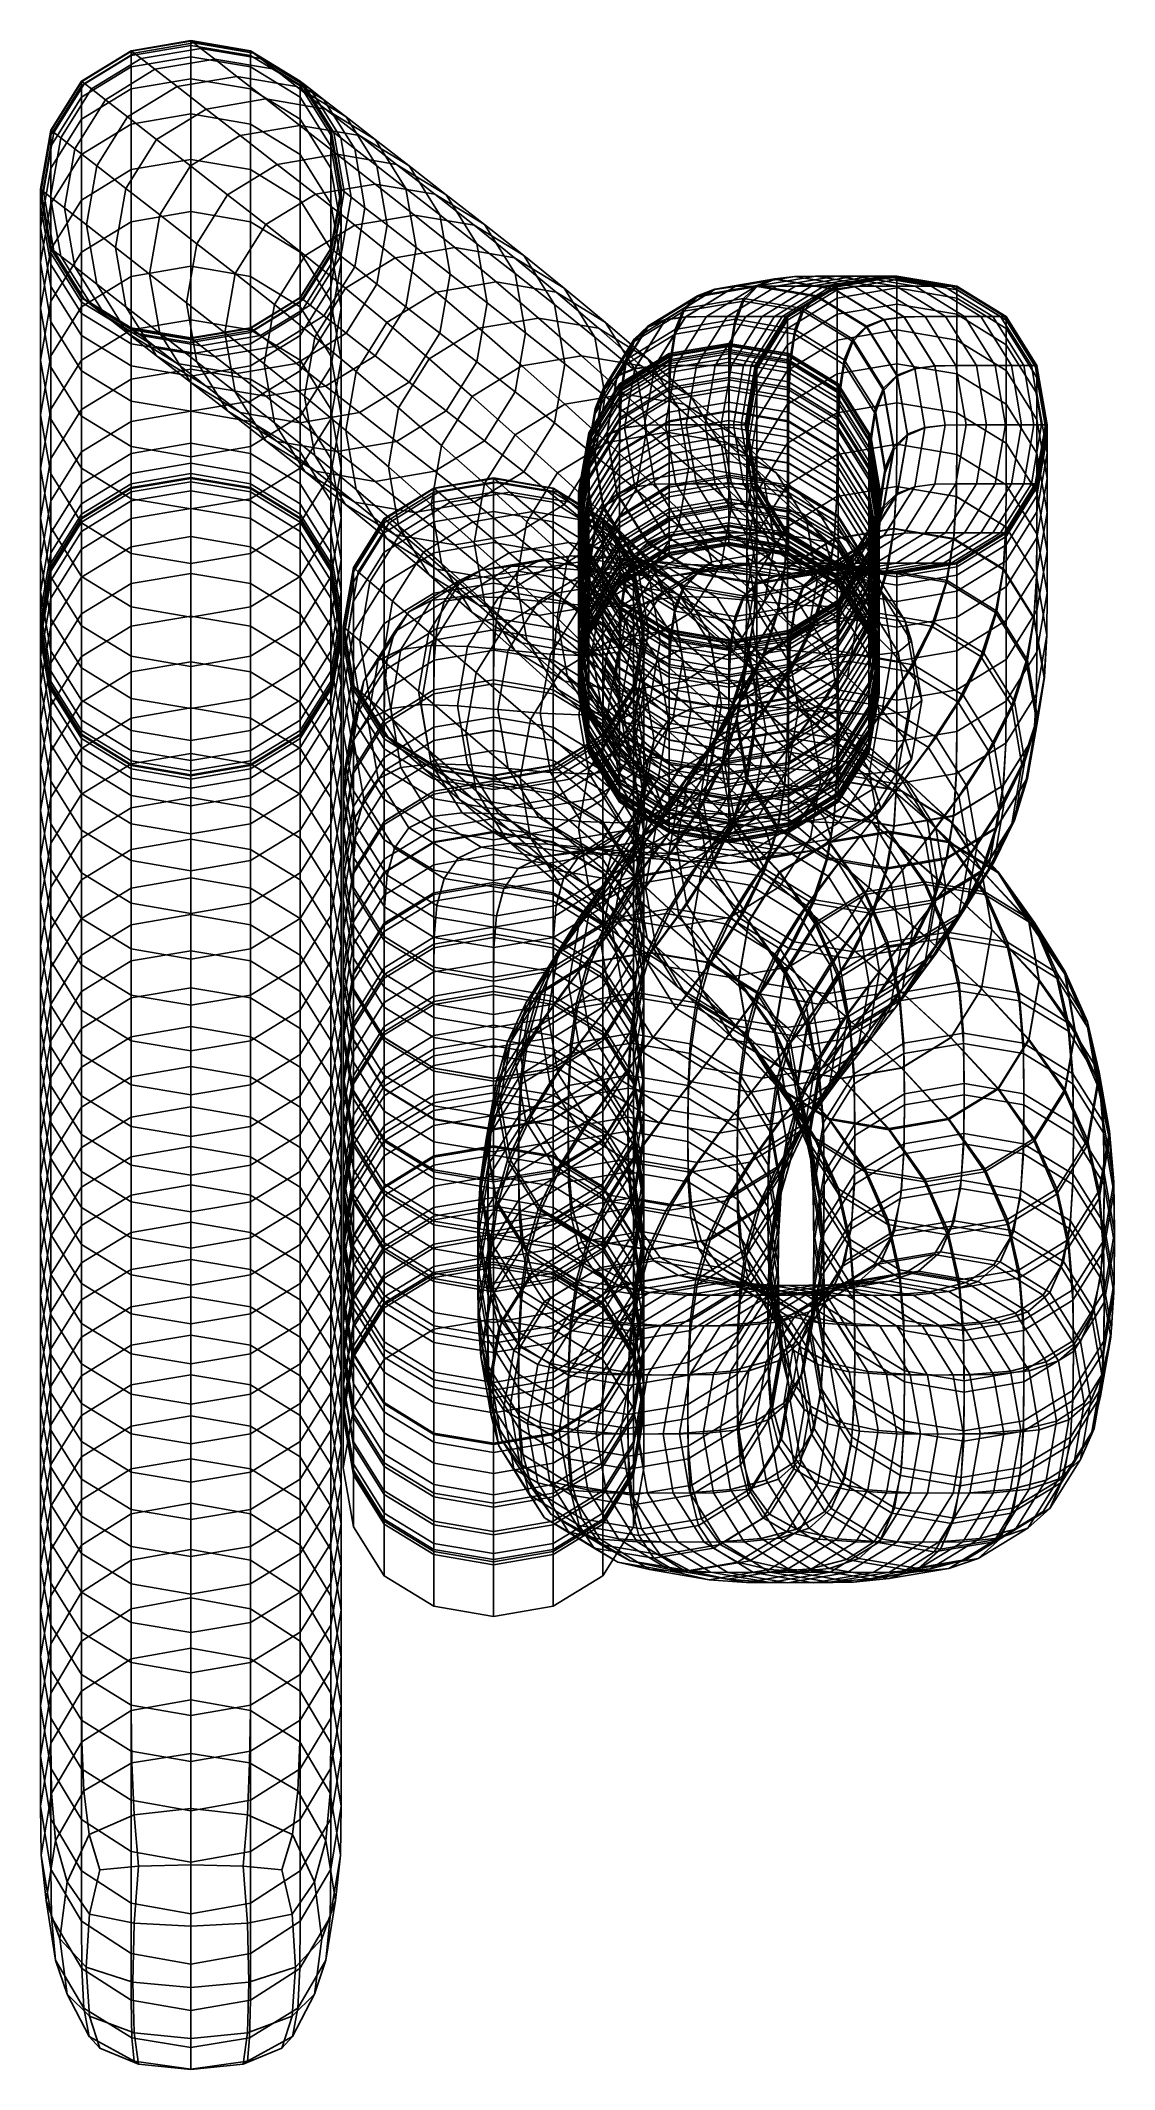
# Model space of a CAD drawing. Extents: x -10238 to 5731, y -23491 to 6659.
import ezdxf

# ---------------------------------------------------------------- set-up
doc = ezdxf.new("R2010")
doc.units = 0

msp = doc.modelspace()

# ---------------------------------------------------------------- linework, layer by layer
for points in [[(-8886.915039, 6504.114258, -240391.921875), (-8892.46582, 6508.431641, -241833.328125), (-8003.794434, 6659.048828, -241833.328125), (-7998.243652, 6654.730957, -240391.921875)], [(-8003.794434, 6650.182129, -243386.71875), (-8003.794434, 6659.048828, -241833.328125), (-8892.46582, 6508.431641, -241833.328125), (-8892.46582, 6499.564941, -243386.71875)], [(-8003.794434, 6588.116211, -245010.421875), (-8003.794434, 6650.182129, -243386.71875), (-8892.46582, 6499.564941, -243386.71875), (-8892.46582, 6437.499023, -245010.421875)], [(-8848.057617, 6473.89209, -239052.078125), (-8886.915039, 6504.114258, -240391.921875), (-7998.243652, 6654.730957, -240391.921875), (-7959.386719, 6624.509277, -239052.078125)], [(-7998.243652, 6654.730957, -240391.921875), (-8003.794434, 6659.048828, -241833.328125), (-7115.123535, 6508.431641, -241833.328125), (-7109.572754, 6504.114258, -240391.921875)], [(-7115.123535, 6499.564941, -243386.71875), (-7115.123535, 6508.431641, -241833.328125), (-8003.794434, 6659.048828, -241833.328125), (-8003.794434, 6650.182129, -243386.71875)], [(-7115.123535, 6437.499023, -245010.421875), (-7115.123535, 6499.564941, -243386.71875), (-8003.794434, 6650.182129, -243386.71875), (-8003.794434, 6588.116211, -245010.421875)], [(-7959.386719, 6624.509277, -239052.078125), (-7998.243652, 6654.730957, -240391.921875), (-7109.572754, 6504.114258, -240391.921875), (-7070.71582, 6473.89209, -239052.078125)], [(-9623.242188, 6052.263672, -240391.921875), (-9628.792969, 6056.581055, -241833.328125), (-8892.46582, 6508.431641, -241833.328125), (-8886.915039, 6504.114258, -240391.921875)], [(-8892.46582, 6499.564941, -243386.71875), (-8892.46582, 6508.431641, -241833.328125), (-9628.792969, 6056.581055, -241833.328125), (-9628.792969, 6047.714355, -243386.71875)], [(-8892.46582, 6437.499023, -245010.421875), (-8892.46582, 6499.564941, -243386.71875), (-9628.792969, 6047.714355, -243386.71875), (-9628.792969, 5985.648438, -245010.421875)], [(-8892.46582, 6269.03418, -246649.734375), (-8892.46582, 6437.499023, -245010.421875), (-9628.792969, 5985.648438, -245010.421875), (-9628.792969, 5817.183594, -246649.734375)], [(-9584.384766, 6022.041504, -239052.078125), (-9623.242188, 6052.263672, -240391.921875), (-8886.915039, 6504.114258, -240391.921875), (-8848.057617, 6473.89209, -239052.078125)], [(-9478.916992, 5940.010254, -237790.375), (-9584.384766, 6022.041504, -239052.078125), (-8848.057617, 6473.89209, -239052.078125), (-8742.588867, 6391.86084, -237790.375)], [(-9273.530273, 5780.265137, -236583.34375), (-9478.916992, 5940.010254, -237790.375), (-8742.588867, 6391.86084, -237790.375), (-8537.203125, 6232.116211, -236583.34375)], [(-8003.794434, 6419.651367, -246649.734375), (-8003.794434, 6588.116211, -245010.421875), (-8892.46582, 6437.499023, -245010.421875), (-8892.46582, 6269.03418, -246649.734375)], [(-8003.794434, 6091.587891, -248250), (-8003.794434, 6419.651367, -246649.734375), (-8892.46582, 6269.03418, -246649.734375), (-8892.46582, 5940.971191, -248250)], [(-8742.588867, 6391.86084, -237790.375), (-8848.057617, 6473.89209, -239052.078125), (-7959.386719, 6624.509277, -239052.078125), (-7853.917969, 6542.478027, -237790.375)], [(-8537.203125, 6232.116211, -236583.34375), (-8742.588867, 6391.86084, -237790.375), (-7853.917969, 6542.478027, -237790.375), (-7648.531738, 6382.73291, -236583.34375)], [(-7648.531738, 6382.73291, -236583.34375), (-7320.406738, 6127.524414, -235408.859375), (-8209.078125, 5976.907715, -235408.859375), (-8537.203125, 6232.116211, -236583.34375)], [(-7115.123535, 6269.03418, -246649.734375), (-7115.123535, 6437.499023, -245010.421875), (-8003.794434, 6588.116211, -245010.421875), (-8003.794434, 6419.651367, -246649.734375)], [(-7115.123535, 5940.971191, -248250), (-7115.123535, 6269.03418, -246649.734375), (-8003.794434, 6419.651367, -246649.734375), (-8003.794434, 6091.587891, -248250)], [(-7853.917969, 6542.478027, -237790.375), (-7959.386719, 6624.509277, -239052.078125), (-7070.71582, 6473.89209, -239052.078125), (-6965.24707, 6391.86084, -237790.375)], [(-7648.531738, 6382.73291, -236583.34375), (-7853.917969, 6542.478027, -237790.375), (-6965.24707, 6391.86084, -237790.375), (-6759.860352, 6232.116211, -236583.34375)], [(-6759.860352, 6232.116211, -236583.34375), (-6431.735352, 5976.907715, -235408.859375), (-7320.406738, 6127.524414, -235408.859375), (-7648.531738, 6382.73291, -236583.34375)], [(-7109.572754, 6504.114258, -240391.921875), (-7115.123535, 6508.431641, -241833.328125), (-6378.795898, 6056.581055, -241833.328125), (-6373.245117, 6052.263672, -240391.921875)], [(-6378.795898, 6047.714355, -243386.71875), (-6378.795898, 6056.581055, -241833.328125), (-7115.123535, 6508.431641, -241833.328125), (-7115.123535, 6499.564941, -243386.71875)], [(-6378.795898, 5985.648438, -245010.421875), (-6378.795898, 6047.714355, -243386.71875), (-7115.123535, 6499.564941, -243386.71875), (-7115.123535, 6437.499023, -245010.421875)], [(-6378.795898, 5817.183594, -246649.734375), (-6378.795898, 5985.648438, -245010.421875), (-7115.123535, 6437.499023, -245010.421875), (-7115.123535, 6269.03418, -246649.734375)], [(-7070.71582, 6473.89209, -239052.078125), (-7109.572754, 6504.114258, -240391.921875), (-6373.245117, 6052.263672, -240391.921875), (-6334.388184, 6022.041504, -239052.078125)], [(-6965.24707, 6391.86084, -237790.375), (-7070.71582, 6473.89209, -239052.078125), (-6334.388184, 6022.041504, -239052.078125), (-6228.919434, 5940.010254, -237790.375)], [(-6759.860352, 6232.116211, -236583.34375), (-6965.24707, 6391.86084, -237790.375), (-6228.919434, 5940.010254, -237790.375), (-6023.532715, 5780.265137, -236583.34375)], [(-9623.242188, 6052.263672, -240391.921875), (-10080.273438, 5324.281738, -240391.921875), (-10085.824219, 5328.599121, -241833.328125), (-9628.792969, 6056.581055, -241833.328125)], [(-9628.792969, 6047.714355, -243386.71875), (-9628.792969, 6056.581055, -241833.328125), (-10085.824219, 5328.599121, -241833.328125), (-10085.824219, 5319.732422, -243386.71875)], [(-9628.792969, 5985.648438, -245010.421875), (-9628.792969, 6047.714355, -243386.71875), (-10085.824219, 5319.732422, -243386.71875), (-10085.824219, 5257.666504, -245010.421875)], [(-9584.384766, 6022.041504, -239052.078125), (-10041.416016, 5294.05957, -239052.078125), (-10080.273438, 5324.281738, -240391.921875), (-9623.242188, 6052.263672, -240391.921875)], [(-8892.46582, 5940.971191, -248250), (-8892.46582, 6269.03418, -246649.734375), (-9628.792969, 5817.183594, -246649.734375), (-9628.792969, 5489.120605, -248250)], [(-8537.203125, 6232.116211, -236583.34375), (-8209.078125, 5976.907715, -235408.859375), (-8945.405273, 5525.056641, -235408.859375), (-9273.530273, 5780.265137, -236583.34375)], [(-8892.46582, 5940.971191, -248250), (-8892.46582, 5418.649902, -249768.234375), (-8003.794434, 5569.266602, -249768.234375), (-8003.794434, 6091.587891, -248250)], [(-7320.406738, 6127.524414, -235408.859375), (-6888.663086, 5791.724121, -234250), (-7777.334473, 5641.106934, -234250), (-8209.078125, 5976.907715, -235408.859375)], [(-8003.794434, 6091.587891, -248250), (-8003.794434, 5569.266602, -249768.234375), (-7115.123535, 5418.649902, -249768.234375), (-7115.123535, 5940.971191, -248250)], [(-6431.735352, 5976.907715, -235408.859375), (-5999.992188, 5641.106934, -234250), (-6888.663086, 5791.724121, -234250), (-7320.406738, 6127.524414, -235408.859375)], [(-6378.795898, 5489.120605, -248250), (-6378.795898, 5817.183594, -246649.734375), (-7115.123535, 6269.03418, -246649.734375), (-7115.123535, 5940.971191, -248250)], [(-6023.532715, 5780.265137, -236583.34375), (-5695.407715, 5525.056641, -235408.859375), (-6431.735352, 5976.907715, -235408.859375), (-6759.860352, 6232.116211, -236583.34375)], [(-6373.245117, 6052.263672, -240391.921875), (-6378.795898, 6056.581055, -241833.328125), (-5921.765137, 5328.599121, -241833.328125), (-5916.214355, 5324.281738, -240391.921875)], [(-5921.765137, 5319.732422, -243386.71875), (-5921.765137, 5328.599121, -241833.328125), (-6378.795898, 6056.581055, -241833.328125), (-6378.795898, 6047.714355, -243386.71875)], [(-5921.765137, 5257.666504, -245010.421875), (-5921.765137, 5319.732422, -243386.71875), (-6378.795898, 6047.714355, -243386.71875), (-6378.795898, 5985.648438, -245010.421875)], [(-6334.388184, 6022.041504, -239052.078125), (-6373.245117, 6052.263672, -240391.921875), (-5916.214355, 5324.281738, -240391.921875), (-5877.357422, 5294.05957, -239052.078125)], [(-9628.792969, 5817.183594, -246649.734375), (-9628.792969, 5985.648438, -245010.421875), (-10085.824219, 5257.666504, -245010.421875), (-10085.824219, 5089.20166, -246649.734375)], [(-9628.792969, 5489.120605, -248250), (-9628.792969, 5817.183594, -246649.734375), (-10085.824219, 5089.20166, -246649.734375), (-10085.824219, 4761.138672, -248250)], [(-9478.916992, 5940.010254, -237790.375), (-9935.947266, 5212.02832, -237790.375), (-10041.416016, 5294.05957, -239052.078125), (-9584.384766, 6022.041504, -239052.078125)], [(-9273.530273, 5780.265137, -236583.34375), (-9730.560547, 5052.283203, -236583.34375), (-9935.947266, 5212.02832, -237790.375), (-9478.916992, 5940.010254, -237790.375)], [(-8945.405273, 5525.056641, -235408.859375), (-9402.436523, 4797.074707, -235408.859375), (-9730.560547, 5052.283203, -236583.34375), (-9273.530273, 5780.265137, -236583.34375)], [(-9628.792969, 5489.120605, -248250), (-9628.792969, 4966.798828, -249768.234375), (-8892.46582, 5418.649902, -249768.234375), (-8892.46582, 5940.971191, -248250)], [(-8209.078125, 5976.907715, -235408.859375), (-7777.334473, 5641.106934, -234250), (-8513.662109, 5189.256348, -234250), (-8945.405273, 5525.056641, -235408.859375)], [(-6888.663086, 5791.724121, -234250), (-6382.906738, 5398.35791, -233091.140625), (-7271.578125, 5247.740723, -233091.140625), (-7777.334473, 5641.106934, -234250)], [(-7115.123535, 5940.971191, -248250), (-7115.123535, 5418.649902, -249768.234375), (-6378.795898, 4966.798828, -249768.234375), (-6378.795898, 5489.120605, -248250)], [(-5999.992188, 5641.106934, -234250), (-5494.23584, 5247.740723, -233091.140625), (-6382.906738, 5398.35791, -233091.140625), (-6888.663086, 5791.724121, -234250)], [(-5695.407715, 5525.056641, -235408.859375), (-5263.664551, 5189.256348, -234250), (-5999.992188, 5641.106934, -234250), (-6431.735352, 5976.907715, -235408.859375)], [(-5921.765137, 5089.20166, -246649.734375), (-5921.765137, 5257.666504, -245010.421875), (-6378.795898, 5985.648438, -245010.421875), (-6378.795898, 5817.183594, -246649.734375)], [(-5921.765137, 4761.138672, -248250), (-5921.765137, 5089.20166, -246649.734375), (-6378.795898, 5817.183594, -246649.734375), (-6378.795898, 5489.120605, -248250)], [(-6228.919434, 5940.010254, -237790.375), (-6334.388184, 6022.041504, -239052.078125), (-5877.357422, 5294.05957, -239052.078125), (-5771.888672, 5212.02832, -237790.375)], [(-6023.532715, 5780.265137, -236583.34375), (-6228.919434, 5940.010254, -237790.375), (-5771.888672, 5212.02832, -237790.375), (-5566.501953, 5052.283203, -236583.34375)], [(-5238.376953, 4797.074707, -235408.859375), (-5695.407715, 5525.056641, -235408.859375), (-6023.532715, 5780.265137, -236583.34375), (-5566.501953, 5052.283203, -236583.34375)], [(-9628.792969, 5489.120605, -248250), (-10085.824219, 4761.138672, -248250), (-10085.824219, 4238.816895, -249768.234375), (-9628.792969, 4966.798828, -249768.234375)], [(-8513.662109, 5189.256348, -234250), (-8970.693359, 4461.274414, -234250), (-9402.436523, 4797.074707, -235408.859375), (-8945.405273, 5525.056641, -235408.859375)], [(-8892.46582, 5418.649902, -249768.234375), (-8892.46582, 4741.566406, -251208.328125), (-8003.794434, 4892.183105, -251208.328125), (-8003.794434, 5569.266602, -249768.234375)], [(-7777.334473, 5641.106934, -234250), (-7271.578125, 5247.740723, -233091.140625), (-8007.905762, 4795.890137, -233091.140625), (-8513.662109, 5189.256348, -234250)], [(-8003.794434, 5569.266602, -249768.234375), (-8003.794434, 4892.183105, -251208.328125), (-7115.123535, 4741.566406, -251208.328125), (-7115.123535, 5418.649902, -249768.234375)], [(-6378.795898, 5489.120605, -248250), (-6378.795898, 4966.798828, -249768.234375), (-5921.765137, 4238.816895, -249768.234375), (-5921.765137, 4761.138672, -248250)], [(-5263.664551, 5189.256348, -234250), (-4757.908203, 4795.890137, -233091.140625), (-5494.23584, 5247.740723, -233091.140625), (-5999.992188, 5641.106934, -234250)], [(-4806.633789, 4461.274414, -234250), (-5263.664551, 5189.256348, -234250), (-5695.407715, 5525.056641, -235408.859375), (-5238.376953, 4797.074707, -235408.859375)], [(-10080.273438, 5324.281738, -240391.921875), (-10232.617188, 4445.682617, -240391.921875), (-10238.167969, 4450, -241833.328125), (-10085.824219, 5328.599121, -241833.328125)], [(-10085.824219, 5319.732422, -243386.71875), (-10085.824219, 5328.599121, -241833.328125), (-10238.167969, 4450, -241833.328125), (-10238.167969, 4441.133789, -243386.71875)], [(-10085.824219, 5257.666504, -245010.421875), (-10085.824219, 5319.732422, -243386.71875), (-10238.167969, 4441.133789, -243386.71875), (-10238.167969, 4379.067383, -245010.421875)], [(-10085.824219, 5089.20166, -246649.734375), (-10085.824219, 5257.666504, -245010.421875), (-10238.167969, 4379.067383, -245010.421875), (-10238.167969, 4210.603027, -246649.734375)], [(-10041.416016, 5294.05957, -239052.078125), (-10193.759766, 4415.460449, -239052.078125), (-10232.617188, 4445.682617, -240391.921875), (-10080.273438, 5324.281738, -240391.921875)], [(-9935.947266, 5212.02832, -237790.375), (-10088.291016, 4333.429199, -237790.375), (-10193.759766, 4415.460449, -239052.078125), (-10041.416016, 5294.05957, -239052.078125)], [(-9730.560547, 5052.283203, -236583.34375), (-9882.904297, 4173.68457, -236583.34375), (-10088.291016, 4333.429199, -237790.375), (-9935.947266, 5212.02832, -237790.375)], [(-9628.792969, 4966.798828, -249768.234375), (-9628.792969, 4289.71582, -251208.328125), (-8892.46582, 4741.566406, -251208.328125), (-8892.46582, 5418.649902, -249768.234375)], [(-8007.905762, 4795.890137, -233091.140625), (-8464.936523, 4067.908203, -233091.140625), (-8970.693359, 4461.274414, -234250), (-8513.662109, 5189.256348, -234250)], [(-7271.578125, 5247.740723, -233091.140625), (-6721.413574, 4819.834961, -231916.65625), (-7457.741211, 4367.984375, -231916.65625), (-8007.905762, 4795.890137, -233091.140625)], [(-6382.906738, 5398.35791, -233091.140625), (-5832.742188, 4970.452148, -231916.65625), (-6721.413574, 4819.834961, -231916.65625), (-7271.578125, 5247.740723, -233091.140625)], [(-7115.123535, 5418.649902, -249768.234375), (-7115.123535, 4741.566406, -251208.328125), (-6378.795898, 4289.71582, -251208.328125), (-6378.795898, 4966.798828, -249768.234375)], [(-5494.23584, 5247.740723, -233091.140625), (-4944.071289, 4819.834961, -231916.65625), (-5832.742188, 4970.452148, -231916.65625), (-6382.906738, 5398.35791, -233091.140625)], [(-5916.214355, 5324.281738, -240391.921875), (-5921.765137, 5328.599121, -241833.328125), (-5769.421875, 4450, -241833.328125), (-5763.870605, 4445.682617, -240391.921875)], [(-5769.421875, 4441.133789, -243386.71875), (-5769.421875, 4450, -241833.328125), (-5921.765137, 5328.599121, -241833.328125), (-5921.765137, 5319.732422, -243386.71875)], [(-5769.421875, 4379.067383, -245010.421875), (-5769.421875, 4441.133789, -243386.71875), (-5921.765137, 5319.732422, -243386.71875), (-5921.765137, 5257.666504, -245010.421875)], [(-5769.421875, 4210.603027, -246649.734375), (-5769.421875, 4379.067383, -245010.421875), (-5921.765137, 5257.666504, -245010.421875), (-5921.765137, 5089.20166, -246649.734375)], [(-5877.357422, 5294.05957, -239052.078125), (-5916.214355, 5324.281738, -240391.921875), (-5763.870605, 4445.682617, -240391.921875), (-5725.013672, 4415.460449, -239052.078125)], [(-5771.888672, 5212.02832, -237790.375), (-5877.357422, 5294.05957, -239052.078125), (-5725.013672, 4415.460449, -239052.078125), (-5619.544922, 4333.429199, -237790.375)], [(-5566.501953, 5052.283203, -236583.34375), (-5771.888672, 5212.02832, -237790.375), (-5619.544922, 4333.429199, -237790.375), (-5414.158203, 4173.68457, -236583.34375)], [(-4757.908203, 4795.890137, -233091.140625), (-4207.743652, 4367.984375, -231916.65625), (-4944.071289, 4819.834961, -231916.65625), (-5494.23584, 5247.740723, -233091.140625)], [(-4300.876953, 4067.907959, -233091.140625), (-4757.908203, 4795.890137, -233091.140625), (-5263.664551, 5189.256348, -234250), (-4806.633789, 4461.274414, -234250)], [(-10085.824219, 4761.138672, -248250), (-10085.824219, 5089.20166, -246649.734375), (-10238.167969, 4210.603027, -246649.734375), (-10238.167969, 3882.539795, -248250)], [(-9628.792969, 4966.798828, -249768.234375), (-10085.824219, 4238.816895, -249768.234375), (-10085.824219, 3561.733643, -251208.328125), (-9628.792969, 4289.71582, -251208.328125)], [(-9402.436523, 4797.074707, -235408.859375), (-9554.780273, 3918.476074, -235408.859375), (-9882.904297, 4173.68457, -236583.34375), (-9730.560547, 5052.283203, -236583.34375)], [(-8892.46582, 4741.566406, -251208.328125), (-8892.46582, 3967.756836, -252585.9375), (-8003.794434, 4118.373535, -252585.9375), (-8003.794434, 4892.183105, -251208.328125)], [(-8003.794434, 4892.183105, -251208.328125), (-8003.794434, 4118.373535, -252585.9375), (-7115.123535, 3967.756836, -252585.9375), (-7115.123535, 4741.566406, -251208.328125)], [(-6151.476563, 4375.716797, -230713.53125), (-6721.413574, 4819.834961, -231916.65625), (-5832.742188, 4970.452148, -231916.65625), (-5262.805176, 4526.333984, -230713.53125)], [(-6378.795898, 4966.798828, -249768.234375), (-6378.795898, 4289.71582, -251208.328125), (-5921.765137, 3561.733643, -251208.328125), (-5921.765137, 4238.816895, -249768.234375)], [(-5769.421875, 3882.539795, -248250), (-5769.421875, 4210.603027, -246649.734375), (-5921.765137, 5089.20166, -246649.734375), (-5921.765137, 4761.138672, -248250)], [(-5262.805176, 4526.333984, -230713.53125), (-5832.742188, 4970.452148, -231916.65625), (-4944.071289, 4819.834961, -231916.65625), (-4374.134277, 4375.716797, -230713.53125)], [(-5086.033203, 3918.47583, -235408.859375), (-5238.376953, 4797.074707, -235408.859375), (-5566.501953, 5052.283203, -236583.34375), (-5414.158203, 4173.68457, -236583.34375)], [(-10085.824219, 4761.138672, -248250), (-10238.167969, 3882.539795, -248250), (-10238.167969, 3360.218262, -249768.234375), (-10085.824219, 4238.816895, -249768.234375)], [(-9628.792969, 4289.71582, -251208.328125), (-9628.792969, 3515.906006, -252585.9375), (-8892.46582, 3967.756836, -252585.9375), (-8892.46582, 4741.566406, -251208.328125)], [(-8970.693359, 4461.274414, -234250), (-9123.036133, 3582.675537, -234250), (-9554.780273, 3918.476074, -235408.859375), (-9402.436523, 4797.074707, -235408.859375)], [(-7457.741211, 4367.984375, -231916.65625), (-7914.771973, 3640.002441, -231916.65625), (-8464.936523, 4067.908203, -233091.140625), (-8007.905762, 4795.890137, -233091.140625)], [(-6887.804199, 3923.866211, -230713.53125), (-7457.741211, 4367.984375, -231916.65625), (-6721.413574, 4819.834961, -231916.65625), (-6151.476563, 4375.716797, -230713.53125)], [(-7115.123535, 4741.566406, -251208.328125), (-7115.123535, 3967.756836, -252585.9375), (-6378.795898, 3515.906006, -252585.9375), (-6378.795898, 4289.71582, -251208.328125)], [(-5566.520996, 3914.916504, -229479.171875), (-6151.476563, 4375.716797, -230713.53125), (-5262.805176, 4526.333984, -230713.53125), (-4677.850098, 4065.533447, -229479.171875)], [(-5921.765137, 4761.138672, -248250), (-5921.765137, 4238.816895, -249768.234375), (-5769.421875, 3360.218262, -249768.234375), (-5769.421875, 3882.539795, -248250)], [(-4677.850098, 4065.533447, -229479.171875), (-5262.805176, 4526.333984, -230713.53125), (-4374.134277, 4375.716797, -230713.53125), (-3789.178711, 3914.916504, -229479.171875)], [(-4654.290039, 3582.675537, -234250), (-4806.633789, 4461.274414, -234250), (-5238.376953, 4797.074707, -235408.859375), (-5086.033203, 3918.47583, -235408.859375)], [(-4374.134277, 4375.716797, -230713.53125), (-4944.071289, 4819.834961, -231916.65625), (-4207.743652, 4367.984375, -231916.65625), (-3637.806396, 3923.866211, -230713.53125)], [(-3750.712646, 3640.002441, -231916.65625), (-4207.743652, 4367.984375, -231916.65625), (-4757.908203, 4795.890137, -233091.140625), (-4300.876953, 4067.907959, -233091.140625)], [(-10232.617188, 4445.682617, -240391.921875), (-10080.273438, 3567.08374, -240391.921875), (-10085.824219, 3571.401367, -241833.328125), (-10238.167969, 4450, -241833.328125)], [(-10238.167969, 4441.133789, -243386.71875), (-10238.167969, 4450, -241833.328125), (-10085.824219, 3571.401367, -241833.328125), (-10085.824219, 3562.534668, -243386.71875)], [(-10238.167969, 4379.067383, -245010.421875), (-10238.167969, 4441.133789, -243386.71875), (-10085.824219, 3562.534668, -243386.71875), (-10085.824219, 3500.46875, -245010.421875)], [(-10238.167969, 4210.603027, -246649.734375), (-10238.167969, 4379.067383, -245010.421875), (-10085.824219, 3500.46875, -245010.421875), (-10085.824219, 3332.003906, -246649.734375)], [(-10085.824219, 4238.816895, -249768.234375), (-10238.167969, 3360.218262, -249768.234375), (-10238.167969, 2683.13501, -251208.328125), (-10085.824219, 3561.733643, -251208.328125)], [(-10193.759766, 4415.460449, -239052.078125), (-10041.416016, 3536.861816, -239052.078125), (-10080.273438, 3567.08374, -240391.921875), (-10232.617188, 4445.682617, -240391.921875)], [(-10088.291016, 4333.429199, -237790.375), (-9935.947266, 3454.830566, -237790.375), (-10041.416016, 3536.861816, -239052.078125), (-10193.759766, 4415.460449, -239052.078125)], [(-9882.904297, 4173.68457, -236583.34375), (-9730.560547, 3295.085449, -236583.34375), (-9935.947266, 3454.830566, -237790.375), (-10088.291016, 4333.429199, -237790.375)], [(-9628.792969, 4289.71582, -251208.328125), (-10085.824219, 3561.733643, -251208.328125), (-10085.824219, 2787.924072, -252585.9375), (-9628.792969, 3515.906006, -252585.9375)], [(-8464.936523, 4067.908203, -233091.140625), (-8617.280273, 3189.309326, -233091.140625), (-9123.036133, 3582.675537, -234250), (-8970.693359, 4461.274414, -234250)], [(-7914.771973, 3640.002441, -231916.65625), (-7457.741211, 4367.984375, -231916.65625), (-6887.804199, 3923.866211, -230713.53125), (-7344.834473, 3195.884277, -230713.53125)], [(-6302.848633, 3463.065674, -229479.171875), (-6887.804199, 3923.866211, -230713.53125), (-6151.476563, 4375.716797, -230713.53125), (-5566.520996, 3914.916504, -229479.171875)], [(-6378.795898, 4289.71582, -251208.328125), (-6378.795898, 3515.906006, -252585.9375), (-5921.765137, 2787.924072, -252585.9375), (-5921.765137, 3561.733643, -251208.328125)], [(-5763.870605, 4445.682617, -240391.921875), (-5769.421875, 4450, -241833.328125), (-5921.765137, 3571.401367, -241833.328125), (-5916.214355, 3567.08374, -240391.921875)], [(-5921.765137, 3562.534668, -243386.71875), (-5921.765137, 3571.401367, -241833.328125), (-5769.421875, 4450, -241833.328125), (-5769.421875, 4441.133789, -243386.71875)], [(-5921.765137, 3500.46875, -245010.421875), (-5921.765137, 3562.534668, -243386.71875), (-5769.421875, 4441.133789, -243386.71875), (-5769.421875, 4379.067383, -245010.421875)], [(-5921.765137, 3332.003906, -246649.734375), (-5921.765137, 3500.46875, -245010.421875), (-5769.421875, 4379.067383, -245010.421875), (-5769.421875, 4210.603027, -246649.734375)], [(-5921.765137, 4238.816895, -249768.234375), (-5921.765137, 3561.733643, -251208.328125), (-5769.421875, 2683.13501, -251208.328125), (-5769.421875, 3360.218262, -249768.234375)], [(-5725.013672, 4415.460449, -239052.078125), (-5763.870605, 4445.682617, -240391.921875), (-5916.214355, 3567.08374, -240391.921875), (-5877.357422, 3536.861816, -239052.078125)], [(-5619.544922, 4333.429199, -237790.375), (-5725.013672, 4415.460449, -239052.078125), (-5877.357422, 3536.861816, -239052.078125), (-5771.888672, 3454.830566, -237790.375)], [(-5414.158203, 4173.68457, -236583.34375), (-5619.544922, 4333.429199, -237790.375), (-5771.888672, 3454.830566, -237790.375), (-5566.501953, 3295.085449, -236583.34375)], [(-4148.533691, 3189.309326, -233091.140625), (-4300.876953, 4067.907959, -233091.140625), (-4806.633789, 4461.274414, -234250), (-4654.290039, 3582.675537, -234250)], [(-3789.178711, 3914.916504, -229479.171875), (-4374.134277, 4375.716797, -230713.53125), (-3637.806396, 3923.866211, -230713.53125), (-3052.851318, 3463.065674, -229479.171875)], [(-4207.743652, 4367.984375, -231916.65625), (-3750.712646, 3640.002441, -231916.65625), (-3180.775635, 3195.884277, -230713.53125), (-3637.806396, 3923.866211, -230713.53125)], [(-10238.167969, 3882.539795, -248250), (-10238.167969, 4210.603027, -246649.734375), (-10085.824219, 3332.003906, -246649.734375), (-10085.824219, 3003.940918, -248250)], [(-9554.780273, 3918.476074, -235408.859375), (-9402.436523, 3039.877197, -235408.859375), (-9730.560547, 3295.085449, -236583.34375), (-9882.904297, 4173.68457, -236583.34375)], [(-9628.792969, 3515.906006, -252585.9375), (-9628.792969, 2703.406006, -253916.671875), (-8892.46582, 3155.256836, -253916.671875), (-8892.46582, 3967.756836, -252585.9375)], [(-8892.46582, 3967.756836, -252585.9375), (-8892.46582, 3155.256836, -253916.671875), (-8003.794434, 3305.873779, -253916.671875), (-8003.794434, 4118.373535, -252585.9375)], [(-7914.771973, 3640.002441, -231916.65625), (-8067.115234, 2761.403564, -231916.65625), (-8617.280273, 3189.309326, -233091.140625), (-8464.936523, 4067.908203, -233091.140625)], [(-8003.794434, 4118.373535, -252585.9375), (-8003.794434, 3305.873779, -253916.671875), (-7115.123535, 3155.256836, -253916.671875), (-7115.123535, 3967.756836, -252585.9375)], [(-7344.834473, 3195.884277, -230713.53125), (-6887.804199, 3923.866211, -230713.53125), (-6302.848633, 3463.065674, -229479.171875), (-6759.879395, 2735.08374, -229479.171875)], [(-7115.123535, 3967.756836, -252585.9375), (-7115.123535, 3155.256836, -253916.671875), (-6378.795898, 2703.406006, -253916.671875), (-6378.795898, 3515.906006, -252585.9375)], [(-5921.765137, 3003.940918, -248250), (-5921.765137, 3332.003906, -246649.734375), (-5769.421875, 4210.603027, -246649.734375), (-5769.421875, 3882.539795, -248250)], [(-4966.33252, 3432.264648, -228213.546875), (-5566.520996, 3914.916504, -229479.171875), (-4677.850098, 4065.533447, -229479.171875), (-4077.661377, 3582.881592, -228213.546875)], [(-5238.376953, 3039.877197, -235408.859375), (-5086.033203, 3918.47583, -235408.859375), (-5414.158203, 4173.68457, -236583.34375), (-5566.501953, 3295.085449, -236583.34375)], [(-4077.661377, 3582.881592, -228213.546875), (-4677.850098, 4065.533447, -229479.171875), (-3789.178711, 3914.916504, -229479.171875), (-3188.990234, 3432.264648, -228213.546875)], [(-3598.369141, 2761.403564, -231916.65625), (-3750.712646, 3640.002441, -231916.65625), (-4300.876953, 4067.907959, -233091.140625), (-4148.533691, 3189.309326, -233091.140625)], [(-3637.806396, 3923.866211, -230713.53125), (-3180.775635, 3195.884277, -230713.53125), (-2595.820313, 2735.08374, -229479.171875), (-3052.851318, 3463.065674, -229479.171875)], [(-10238.167969, 3882.539795, -248250), (-10085.824219, 3003.940918, -248250), (-10085.824219, 2481.619385, -249768.234375), (-10238.167969, 3360.218262, -249768.234375)], [(-9123.036133, 3582.675537, -234250), (-8970.693359, 2704.07666, -234250), (-9402.436523, 3039.877197, -235408.859375), (-9554.780273, 3918.476074, -235408.859375)], [(-8067.115234, 2761.403564, -231916.65625), (-7914.771973, 3640.002441, -231916.65625), (-7344.834473, 3195.884277, -230713.53125), (-7497.178223, 2317.2854, -230713.53125)], [(-5702.660156, 2980.413574, -228213.546875), (-6302.848633, 3463.065674, -229479.171875), (-5566.520996, 3914.916504, -229479.171875), (-4966.33252, 3432.264648, -228213.546875)], [(-5769.421875, 3882.539795, -248250), (-5769.421875, 3360.218262, -249768.234375), (-5921.765137, 2481.619385, -249768.234375), (-5921.765137, 3003.940918, -248250)], [(-4806.633789, 2704.07666, -234250), (-4654.290039, 3582.675537, -234250), (-5086.033203, 3918.47583, -235408.859375), (-5238.376953, 3039.877197, -235408.859375)], [(-3188.990234, 3432.264648, -228213.546875), (-3789.178711, 3914.916504, -229479.171875), (-3052.851318, 3463.065674, -229479.171875), (-2452.662598, 2980.413574, -228213.546875)], [(-3750.712646, 3640.002441, -231916.65625), (-3598.369141, 2761.403564, -231916.65625), (-3028.431885, 2317.2854, -230713.53125), (-3180.775635, 3195.884277, -230713.53125)], [(-10085.824219, 3561.733643, -251208.328125), (-10238.167969, 2683.13501, -251208.328125), (-10238.167969, 1909.325317, -252585.9375), (-10085.824219, 2787.924072, -252585.9375)], [(-10238.167969, 3360.218262, -249768.234375), (-10085.824219, 2481.619385, -249768.234375), (-10085.824219, 1804.536133, -251208.328125), (-10238.167969, 2683.13501, -251208.328125)], [(-10080.273438, 3567.08374, -240391.921875), (-9623.242188, 2839.102051, -240391.921875), (-9628.792969, 2843.419434, -241833.328125), (-10085.824219, 3571.401367, -241833.328125)], [(-10085.824219, 3562.534668, -243386.71875), (-10085.824219, 3571.401367, -241833.328125), (-9628.792969, 2843.419434, -241833.328125), (-9628.792969, 2834.552979, -243386.71875)], [(-10085.824219, 3500.46875, -245010.421875), (-10085.824219, 3562.534668, -243386.71875), (-9628.792969, 2834.552979, -243386.71875), (-9628.792969, 2772.486816, -245010.421875)], [(-9628.792969, 3515.906006, -252585.9375), (-10085.824219, 2787.924072, -252585.9375), (-10085.824219, 1975.424072, -253916.671875), (-9628.792969, 2703.406006, -253916.671875)], [(-10085.824219, 3332.003906, -246649.734375), (-10085.824219, 3500.46875, -245010.421875), (-9628.792969, 2772.486816, -245010.421875), (-9628.792969, 2604.021973, -246649.734375)], [(-10085.824219, 3003.940918, -248250), (-10085.824219, 3332.003906, -246649.734375), (-9628.792969, 2604.021973, -246649.734375), (-9628.792969, 2275.958984, -248250)], [(-10041.416016, 3536.861816, -239052.078125), (-9584.384766, 2808.879883, -239052.078125), (-9623.242188, 2839.102051, -240391.921875), (-10080.273438, 3567.08374, -240391.921875)], [(-9935.947266, 3454.830566, -237790.375), (-9478.916992, 2726.848633, -237790.375), (-9584.384766, 2808.879883, -239052.078125), (-10041.416016, 3536.861816, -239052.078125)], [(-9730.560547, 3295.085449, -236583.34375), (-9273.530273, 2567.103516, -236583.34375), (-9478.916992, 2726.848633, -237790.375), (-9935.947266, 3454.830566, -237790.375)], [(-8617.280273, 3189.309326, -233091.140625), (-8464.936523, 2310.710449, -233091.140625), (-8970.693359, 2704.07666, -234250), (-9123.036133, 3582.675537, -234250)], [(-6759.879395, 2735.08374, -229479.171875), (-6302.848633, 3463.065674, -229479.171875), (-5702.660156, 2980.413574, -228213.546875), (-6159.690918, 2252.431885, -228213.546875)], [(-5916.214355, 3567.08374, -240391.921875), (-5921.765137, 3571.401367, -241833.328125), (-6378.795898, 2843.419434, -241833.328125), (-6373.245117, 2839.102051, -240391.921875)], [(-6378.795898, 2834.552979, -243386.71875), (-6378.795898, 2843.419434, -241833.328125), (-5921.765137, 3571.401367, -241833.328125), (-5921.765137, 3562.534668, -243386.71875)], [(-6378.795898, 2772.486816, -245010.421875), (-6378.795898, 2834.552979, -243386.71875), (-5921.765137, 3562.534668, -243386.71875), (-5921.765137, 3500.46875, -245010.421875)], [(-6378.795898, 3515.906006, -252585.9375), (-6378.795898, 2703.406006, -253916.671875), (-5921.765137, 1975.424072, -253916.671875), (-5921.765137, 2787.924072, -252585.9375)], [(-6378.795898, 2604.021973, -246649.734375), (-6378.795898, 2772.486816, -245010.421875), (-5921.765137, 3500.46875, -245010.421875), (-5921.765137, 3332.003906, -246649.734375)], [(-6378.795898, 2275.958984, -248250), (-6378.795898, 2604.021973, -246649.734375), (-5921.765137, 3332.003906, -246649.734375), (-5921.765137, 3003.940918, -248250)], [(-5877.357422, 3536.861816, -239052.078125), (-5916.214355, 3567.08374, -240391.921875), (-6373.245117, 2839.102051, -240391.921875), (-6334.388184, 2808.879883, -239052.078125)], [(-5771.888672, 3454.830566, -237790.375), (-5877.357422, 3536.861816, -239052.078125), (-6334.388184, 2808.879883, -239052.078125), (-6228.919434, 2726.848633, -237790.375)], [(-5566.501953, 3295.085449, -236583.34375), (-5771.888672, 3454.830566, -237790.375), (-6228.919434, 2726.848633, -237790.375), (-6023.532715, 2567.103516, -236583.34375)], [(-5921.765137, 3561.733643, -251208.328125), (-5921.765137, 2787.924072, -252585.9375), (-5769.421875, 1909.325317, -252585.9375), (-5769.421875, 2683.13501, -251208.328125)], [(-5769.421875, 3360.218262, -249768.234375), (-5769.421875, 2683.13501, -251208.328125), (-5921.765137, 1804.536133, -251208.328125), (-5921.765137, 2481.619385, -249768.234375)], [(-5087.022461, 2470.740967, -226916.671875), (-5702.660156, 2980.413574, -228213.546875), (-4966.33252, 3432.264648, -228213.546875), (-4350.694824, 2922.591797, -226916.671875)], [(-4350.694824, 2922.591797, -226916.671875), (-4966.33252, 3432.264648, -228213.546875), (-4077.661377, 3582.881592, -228213.546875), (-3462.023926, 3073.208984, -226916.671875)], [(-4300.876953, 2310.710449, -233091.140625), (-4148.533691, 3189.309326, -233091.140625), (-4654.290039, 3582.675537, -234250), (-4806.633789, 2704.07666, -234250)], [(-3462.023926, 3073.208984, -226916.671875), (-4077.661377, 3582.881592, -228213.546875), (-3188.990234, 3432.264648, -228213.546875), (-2573.352783, 2922.591797, -226916.671875)], [(-2573.352783, 2922.591797, -226916.671875), (-3188.990234, 3432.264648, -228213.546875), (-2452.662598, 2980.413574, -228213.546875), (-1837.025146, 2470.740967, -226916.671875)], [(-3052.851318, 3463.065674, -229479.171875), (-2595.820313, 2735.08374, -229479.171875), (-1995.631714, 2252.431885, -228213.546875), (-2452.662598, 2980.413574, -228213.546875)], [(-9402.436523, 3039.877197, -235408.859375), (-8945.405273, 2311.89502, -235408.859375), (-9273.530273, 2567.103516, -236583.34375), (-9730.560547, 3295.085449, -236583.34375)], [(-8892.46582, 2359.683838, -255217.453125), (-8892.46582, 3155.256836, -253916.671875), (-9628.792969, 2703.406006, -253916.671875), (-9628.792969, 1907.83313, -255217.453125)], [(-8970.693359, 2704.07666, -234250), (-8513.662109, 1976.094727, -234250), (-8945.405273, 2311.89502, -235408.859375), (-9402.436523, 3039.877197, -235408.859375)], [(-8003.794434, 2510.300781, -255217.453125), (-8003.794434, 3305.873779, -253916.671875), (-8892.46582, 3155.256836, -253916.671875), (-8892.46582, 2359.683838, -255217.453125)], [(-8067.115234, 2761.403564, -231916.65625), (-7914.771973, 1882.80481, -231916.65625), (-8464.936523, 2310.710449, -233091.140625), (-8617.280273, 3189.309326, -233091.140625)], [(-7115.123535, 2359.683838, -255217.453125), (-7115.123535, 3155.256836, -253916.671875), (-8003.794434, 3305.873779, -253916.671875), (-8003.794434, 2510.300781, -255217.453125)], [(-7497.178223, 2317.2854, -230713.53125), (-7344.834473, 3195.884277, -230713.53125), (-6759.879395, 2735.08374, -229479.171875), (-6912.223145, 1856.484985, -229479.171875)], [(-6378.795898, 1907.83313, -255217.453125), (-6378.795898, 2703.406006, -253916.671875), (-7115.123535, 3155.256836, -253916.671875), (-7115.123535, 2359.683838, -255217.453125)], [(-5695.407715, 2311.89502, -235408.859375), (-5238.376953, 3039.877197, -235408.859375), (-5566.501953, 3295.085449, -236583.34375), (-6023.532715, 2567.103516, -236583.34375)], [(-5263.664063, 1976.094727, -234250), (-4806.633789, 2704.07666, -234250), (-5238.376953, 3039.877197, -235408.859375), (-5695.407715, 2311.89502, -235408.859375)], [(-3462.023926, 3073.208984, -226916.671875), (-2832.030762, 2534.107178, -225591.15625), (-3720.701904, 2383.490234, -225591.15625), (-4350.694824, 2922.591797, -226916.671875)], [(-3750.712646, 1882.80481, -231916.65625), (-3598.369141, 2761.403564, -231916.65625), (-4148.533691, 3189.309326, -233091.140625), (-4300.876953, 2310.710449, -233091.140625)], [(-2573.352783, 2922.591797, -226916.671875), (-1943.359741, 2383.490234, -225591.15625), (-2832.030762, 2534.107178, -225591.15625), (-3462.023926, 3073.208984, -226916.671875)], [(-3180.775635, 3195.884277, -230713.53125), (-3028.431885, 2317.2854, -230713.53125), (-2443.476807, 1856.484985, -229479.171875), (-2595.820313, 2735.08374, -229479.171875)], [(417.326263, 3018.42334, 35283.855469), (-471.34491, 2867.806396, 35283.855469), (-673.167786, 2675.098145, 34083.335938), (215.503357, 2825.715088, 34083.335938)], [(678.770874, 3117.381836, 36500), (-209.900284, 2966.764893, 36500), (-471.34491, 2867.806396, 35283.855469), (417.326263, 3018.42334, 35283.855469)], [(-209.900284, 2962.135254, -44989.582031), (678.770874, 3112.752197, -44989.582031), (417.326263, 3002.798584, -43748.699219), (-471.34491, 2852.181396, -43748.699219)], [(977.222107, 3153.840088, 37716.144531), (88.550926, 3003.223145, 37716.144531), (-209.900284, 2966.764893, 36500), (678.770874, 3117.381836, 36500)], [(88.550919, 3002.644531, -46214.84375), (977.222107, 3153.261475, -46214.84375), (678.770874, 3112.752197, -44989.582031), (-209.900284, 2962.135254, -44989.582031)], [(401.393555, 3008.431396, -47416.664063), (1290.064697, 3159.04834, -47416.664063), (977.222107, 3153.261475, -46214.84375), (88.550919, 3002.644531, -46214.84375)], [(1290.064697, 3159.04834, 38916.664063), (401.393585, 3008.431396, 38916.664063), (88.550926, 3003.223145, 37716.144531), (977.222107, 3153.840088, 37716.144531)], [(1305.997437, 2867.806396, 35283.855469), (417.326263, 3018.42334, 35283.855469), (215.503357, 2825.715088, 34083.335938), (1104.174561, 2675.098145, 34083.335938)], [(1290.064697, 3159.04834, -47416.664063), (401.393555, 3008.431396, -47416.664063), (707.040527, 3008.431396, -48592.445313), (1595.71167, 3159.04834, -48592.445313)], [(401.393585, 3008.431396, 38916.664063), (1290.064697, 3159.04834, 38916.664063), (1595.71167, 3159.04834, 40096.351563), (707.040527, 3008.431396, 40096.351563)], [(1567.442139, 2966.764893, 36500), (678.770874, 3117.381836, 36500), (417.326263, 3018.42334, 35283.855469), (1305.997437, 2867.806396, 35283.855469)], [(678.770874, 3112.752197, -44989.582031), (1567.442139, 2962.135254, -44989.582031), (1305.997437, 2852.181396, -43748.699219), (417.326263, 3002.798584, -43748.699219)], [(1865.893311, 3003.223145, 37716.144531), (977.222107, 3153.840088, 37716.144531), (678.770874, 3117.381836, 36500), (1567.442139, 2966.764893, 36500)], [(977.222107, 3153.261475, -46214.84375), (1865.893311, 3002.644531, -46214.84375), (1567.442139, 2962.135254, -44989.582031), (678.770874, 3112.752197, -44989.582031)], [(707.040527, 3008.431396, 40096.351563), (1595.71167, 3159.04834, 40096.351563), (1876.6875, 3159.04834, 41291.664063), (988.016357, 3008.431396, 41291.664063)], [(1595.71167, 3159.04834, -48592.445313), (707.040527, 3008.431396, -48592.445313), (988.016418, 3008.431396, -49760.414063), (1876.6875, 3159.04834, -49760.414063)], [(2178.73584, 3008.431396, 38916.664063), (1290.064697, 3159.04834, 38916.664063), (977.222107, 3153.840088, 37716.144531), (1865.893311, 3003.223145, 37716.144531)], [(1290.064697, 3159.04834, -47416.664063), (2178.73584, 3008.431396, -47416.664063), (1865.893311, 3002.644531, -46214.84375), (977.222107, 3153.261475, -46214.84375)], [(988.016357, 3008.431396, 41291.664063), (1876.6875, 3159.04834, 41291.664063), (2116.544922, 3159.04834, 42549.476563), (1227.873901, 3008.431396, 42549.476563)], [(1876.6875, 3159.04834, -49760.414063), (988.016418, 3008.431396, -49760.414063), (1227.873901, 3008.431396, -50944.007813), (2116.544922, 3159.04834, -50944.007813)], [(1227.873901, 3008.431396, 42549.476563), (2116.544922, 3159.04834, 42549.476563), (2298.83667, 3159.04834, 43916.664063), (1410.165527, 3008.431396, 43916.664063)], [(2116.544922, 3159.04834, -50944.007813), (1227.873901, 3008.431396, -50944.007813), (1410.165527, 3008.431396, -52166.664063), (2298.83667, 3159.04834, -52166.664063)], [(1290.064697, 3159.04834, 38916.664063), (2178.73584, 3008.431396, 38916.664063), (2484.382813, 3008.431396, 40096.351563), (1595.71167, 3159.04834, 40096.351563)], [(2178.73584, 3008.431396, -47416.664063), (1290.064697, 3159.04834, -47416.664063), (1595.71167, 3159.04834, -48592.445313), (2484.382813, 3008.431396, -48592.445313)], [(2298.83667, 3159.04834, 43916.664063), (2412.940186, 3159.04834, 45425.78125), (1524.269165, 3008.431396, 45425.78125), (1410.165527, 3008.431396, 43916.664063)], [(2298.83667, 3159.04834, -52166.664063), (1410.165527, 3008.431396, -52166.664063), (1524.269165, 3008.431396, -53453.125), (2412.940186, 3159.04834, -53453.125)], [(2412.940186, 3159.04834, 45425.78125), (2471.533936, 3159.04834, 47052.082031), (1582.862915, 3008.431396, 47052.082031), (1524.269165, 3008.431396, 45425.78125)], [(2412.940186, 3159.04834, -53453.125), (1524.269165, 3008.431396, -53453.125), (1582.862915, 3008.431396, -54833.332031), (2471.533936, 3159.04834, -54833.332031)], [(2471.533936, 3159.04834, 47052.082031), (2493.121094, 3159.04834, 48756.511719), (1604.450073, 3008.431396, 48756.511719), (1582.862915, 3008.431396, 47052.082031)], [(2471.533936, 3159.04834, -54833.332031), (1582.862915, 3008.431396, -54833.332031), (1604.450073, 3008.431396, -56338.542969), (2493.121094, 3159.04834, -56338.542969)], [(1595.71167, 3159.04834, 40096.351563), (2484.382813, 3008.431396, 40096.351563), (2765.358643, 3008.431396, 41291.664063), (1876.6875, 3159.04834, 41291.664063)], [(2484.382813, 3008.431396, -48592.445313), (1595.71167, 3159.04834, -48592.445313), (1876.6875, 3159.04834, -49760.414063), (2765.358643, 3008.431396, -49760.414063)], [(2493.121094, 3159.04834, 48756.511719), (2496.205078, 3159.04834, 50500), (1607.533936, 3008.431396, 50500), (1604.450073, 3008.431396, 48756.511719)], [(2493.121094, 3159.04834, -56338.542969), (1604.450073, 3008.431396, -56338.542969), (1607.533936, 3008.431396, -58000), (2496.205078, 3159.04834, -58000)], [(1607.533936, 3001.921143, 52243.488281), (1607.533936, 3008.431396, 50500), (2496.205078, 3159.04834, 50500), (2496.205078, 3152.538086, 52243.488281)], [(2496.205078, 3152.538086, -59825.519531), (2496.205078, 3159.04834, -58000), (1607.533936, 3008.431396, -58000), (1607.533936, 3001.921143, -59825.519531)], [(1607.533936, 2956.348145, 53947.917969), (1607.533936, 3001.921143, 52243.488281), (2496.205078, 3152.538086, 52243.488281), (2496.205078, 3106.965088, 53947.917969)], [(2496.205078, 3106.965088, -61729.167969), (2496.205078, 3152.538086, -59825.519531), (1607.533936, 3001.921143, -59825.519531), (1607.533936, 2956.348145, -61729.167969)], [(1607.533936, 2832.650391, 55574.21875), (1607.533936, 2956.348145, 53947.917969), (2496.205078, 3106.965088, 53947.917969), (2496.205078, 2983.267334, 55574.21875)], [(2496.205078, 2983.267334, -63601.5625), (2496.205078, 3106.965088, -61729.167969), (1607.533936, 2956.348145, -61729.167969), (1607.533936, 2832.650391, -63601.5625)], [(1876.6875, 3159.04834, 41291.664063), (2765.358643, 3008.431396, 41291.664063), (3005.216064, 3008.431396, 42549.476563), (2116.544922, 3159.04834, 42549.476563)], [(2765.358643, 3008.431396, -49760.414063), (1876.6875, 3159.04834, -49760.414063), (2116.544922, 3159.04834, -50944.007813), (3005.216064, 3008.431396, -50944.007813)], [(2116.544922, 3159.04834, 42549.476563), (3005.216064, 3008.431396, 42549.476563), (3187.507813, 3008.431396, 43916.664063), (2298.83667, 3159.04834, 43916.664063)], [(3005.216064, 3008.431396, -50944.007813), (2116.544922, 3159.04834, -50944.007813), (2298.83667, 3159.04834, -52166.664063), (3187.507813, 3008.431396, -52166.664063)], [(3187.507813, 3008.431396, 43916.664063), (3301.611328, 3008.431396, 45425.78125), (2412.940186, 3159.04834, 45425.78125), (2298.83667, 3159.04834, 43916.664063)], [(3187.507813, 3008.431396, -52166.664063), (2298.83667, 3159.04834, -52166.664063), (2412.940186, 3159.04834, -53453.125), (3301.611328, 3008.431396, -53453.125)], [(3301.611328, 3008.431396, 45425.78125), (3360.205078, 3008.431396, 47052.082031), (2471.533936, 3159.04834, 47052.082031), (2412.940186, 3159.04834, 45425.78125)], [(3301.611328, 3008.431396, -53453.125), (2412.940186, 3159.04834, -53453.125), (2471.533936, 3159.04834, -54833.332031), (3360.205078, 3008.431396, -54833.332031)], [(3360.205078, 3008.431396, 47052.082031), (3381.792236, 3008.431396, 48756.511719), (2493.121094, 3159.04834, 48756.511719), (2471.533936, 3159.04834, 47052.082031)], [(3360.205078, 3008.431396, -54833.332031), (2471.533936, 3159.04834, -54833.332031), (2493.121094, 3159.04834, -56338.542969), (3381.792236, 3008.431396, -56338.542969)], [(3381.792236, 3008.431396, 48756.511719), (3384.876221, 3008.431396, 50500), (2496.205078, 3159.04834, 50500), (2493.121094, 3159.04834, 48756.511719)], [(3381.792236, 3008.431396, -56338.542969), (2493.121094, 3159.04834, -56338.542969), (2496.205078, 3159.04834, -58000), (3384.876221, 3008.431396, -58000)], [(2496.205078, 3152.538086, 52243.488281), (2496.205078, 3159.04834, 50500), (3384.876221, 3008.431396, 50500), (3384.876221, 3001.921143, 52243.488281)], [(3384.876221, 3001.921143, -59825.519531), (3384.876221, 3008.431396, -58000), (2496.205078, 3159.04834, -58000), (2496.205078, 3152.538086, -59825.519531)], [(2496.205078, 3106.965088, 53947.917969), (2496.205078, 3152.538086, 52243.488281), (3384.876221, 3001.921143, 52243.488281), (3384.876221, 2956.348145, 53947.917969)], [(3384.876221, 2956.348145, -61729.167969), (3384.876221, 3001.921143, -59825.519531), (2496.205078, 3152.538086, -59825.519531), (2496.205078, 3106.965088, -61729.167969)], [(2496.205078, 2983.267334, 55574.21875), (2496.205078, 3106.965088, 53947.917969), (3384.876221, 2956.348145, 53947.917969), (3384.876221, 2832.650391, 55574.21875)], [(3384.876221, 2832.650391, -63601.5625), (3384.876221, 2956.348145, -61729.167969), (2496.205078, 3106.965088, -61729.167969), (2496.205078, 2983.267334, -63601.5625)], [(-10085.824219, 2787.924072, -252585.9375), (-10238.167969, 1909.325317, -252585.9375), (-10238.167969, 1096.825317, -253916.671875), (-10085.824219, 1975.424072, -253916.671875)], [(-10085.824219, 3003.940918, -248250), (-9628.792969, 2275.958984, -248250), (-9628.792969, 1753.637573, -249768.234375), (-10085.824219, 2481.619385, -249768.234375)], [(-9623.242188, 2839.102051, -240391.921875), (-8886.915039, 2387.250977, -240391.921875), (-8892.46582, 2391.568604, -241833.328125), (-9628.792969, 2843.419434, -241833.328125)], [(-9628.792969, 2834.552979, -243386.71875), (-9628.792969, 2843.419434, -241833.328125), (-8892.46582, 2391.568604, -241833.328125), (-8892.46582, 2382.701904, -243386.71875)], [(-9628.792969, 2772.486816, -245010.421875), (-9628.792969, 2834.552979, -243386.71875), (-8892.46582, 2382.701904, -243386.71875), (-8892.46582, 2320.635986, -245010.421875)], [(-9628.792969, 2604.021973, -246649.734375), (-9628.792969, 2772.486816, -245010.421875), (-8892.46582, 2320.635986, -245010.421875), (-8892.46582, 2152.171143, -246649.734375)], [(-9584.384766, 2808.879883, -239052.078125), (-8848.057617, 2357.029053, -239052.078125), (-8886.915039, 2387.250977, -240391.921875), (-9623.242188, 2839.102051, -240391.921875)], [(-9478.916992, 2726.848633, -237790.375), (-8742.588867, 2274.997803, -237790.375), (-8848.057617, 2357.029053, -239052.078125), (-9584.384766, 2808.879883, -239052.078125)], [(-9273.530273, 2567.103516, -236583.34375), (-8537.203125, 2115.252686, -236583.34375), (-8742.588867, 2274.997803, -237790.375), (-9478.916992, 2726.848633, -237790.375)], [(-7914.771973, 1882.80481, -231916.65625), (-8067.115234, 2761.403564, -231916.65625), (-7497.178223, 2317.2854, -230713.53125), (-7344.834473, 1438.686646, -230713.53125)], [(-7109.572754, 2387.250977, -240391.921875), (-6373.245117, 2839.102051, -240391.921875), (-6378.795898, 2843.419434, -241833.328125), (-7115.123535, 2391.568604, -241833.328125)], [(-7115.123535, 2382.701904, -243386.71875), (-7115.123535, 2391.568604, -241833.328125), (-6378.795898, 2843.419434, -241833.328125), (-6378.795898, 2834.552979, -243386.71875)], [(-7115.123535, 2320.635986, -245010.421875), (-7115.123535, 2382.701904, -243386.71875), (-6378.795898, 2834.552979, -243386.71875), (-6378.795898, 2772.486816, -245010.421875)], [(-7115.123535, 2152.171143, -246649.734375), (-7115.123535, 2320.635986, -245010.421875), (-6378.795898, 2772.486816, -245010.421875), (-6378.795898, 2604.021973, -246649.734375)], [(-7070.71582, 2357.029053, -239052.078125), (-6334.388184, 2808.879883, -239052.078125), (-6373.245117, 2839.102051, -240391.921875), (-7109.572754, 2387.250977, -240391.921875)], [(-6965.24707, 2274.997803, -237790.375), (-6228.919434, 2726.848633, -237790.375), (-6334.388184, 2808.879883, -239052.078125), (-7070.71582, 2357.029053, -239052.078125)], [(-6759.860352, 2115.252686, -236583.34375), (-6023.532715, 2567.103516, -236583.34375), (-6228.919434, 2726.848633, -237790.375), (-6965.24707, 2274.997803, -237790.375)], [(-6912.223145, 1856.484985, -229479.171875), (-6759.879395, 2735.08374, -229479.171875), (-6159.690918, 2252.431885, -228213.546875), (-6312.03418, 1373.833008, -228213.546875)], [(-5921.765137, 3003.940918, -248250), (-5921.765137, 2481.619385, -249768.234375), (-6378.795898, 1753.637573, -249768.234375), (-6378.795898, 2275.958984, -248250)], [(-6159.690918, 2252.431885, -228213.546875), (-5702.660156, 2980.413574, -228213.546875), (-5087.022461, 2470.740967, -226916.671875), (-5544.053223, 1742.759155, -226916.671875)], [(-5921.765137, 2787.924072, -252585.9375), (-5921.765137, 1975.424072, -253916.671875), (-5769.421875, 1096.825317, -253916.671875), (-5769.421875, 1909.325317, -252585.9375)], [(-4350.694824, 2922.591797, -226916.671875), (-3720.701904, 2383.490234, -225591.15625), (-4457.029297, 1931.639404, -225591.15625), (-5087.022461, 2470.740967, -226916.671875)], [(-3598.369141, 2761.403564, -231916.65625), (-3750.712646, 1882.80481, -231916.65625), (-3180.775635, 1438.686646, -230713.53125), (-3028.431885, 2317.2854, -230713.53125)], [(-2595.820313, 2735.08374, -229479.171875), (-2443.476807, 1856.484985, -229479.171875), (-1843.288086, 1373.833008, -228213.546875), (-1995.631714, 2252.431885, -228213.546875)], [(-1837.025146, 2470.740967, -226916.671875), (-1207.032227, 1931.639404, -225591.15625), (-1943.359741, 2383.490234, -225591.15625), (-2573.352783, 2922.591797, -226916.671875)], [(-2452.662598, 2980.413574, -228213.546875), (-1995.631714, 2252.431885, -228213.546875), (-1379.994263, 1742.759155, -226916.671875), (-1837.025146, 2470.740967, -226916.671875)], [(-471.34491, 2867.806396, 35283.855469), (-1207.672485, 2415.955566, 35283.855469), (-1409.495361, 2223.247314, 34083.335938), (-673.167786, 2675.098145, 34083.335938)], [(-1207.672485, 2400.330566, -43748.699219), (-471.34491, 2852.181396, -43748.699219), (-673.167786, 2638.061035, -42500), (-1409.495361, 2186.210205, -42500)], [(-209.900284, 2966.764893, 36500), (-946.227844, 2514.913818, 36500), (-1207.672485, 2415.955566, 35283.855469), (-471.34491, 2867.806396, 35283.855469)], [(-946.227844, 2510.28418, -44989.582031), (-209.900284, 2962.135254, -44989.582031), (-471.34491, 2852.181396, -43748.699219), (-1207.672485, 2400.330566, -43748.699219)], [(88.550926, 3003.223145, 37716.144531), (-647.776611, 2551.372314, 37716.144531), (-946.227844, 2514.913818, 36500), (-209.900284, 2966.764893, 36500)], [(-647.776611, 2550.793457, -46214.84375), (88.550919, 3002.644531, -46214.84375), (-209.900284, 2962.135254, -44989.582031), (-946.227844, 2510.28418, -44989.582031)], [(-673.167786, 2675.098145, 34083.335938), (-799.949585, 2367.806396, 32910.15625), (88.721542, 2518.42334, 32910.15625), (215.503357, 2825.715088, 34083.335938)], [(215.503357, 2788.678223, -42500), (88.721542, 2448.400391, -41252.605469), (-799.949585, 2297.783447, -41252.605469), (-673.167786, 2638.061035, -42500)], [(-471.34491, 2852.181396, -43748.699219), (417.326263, 3002.798584, -43748.699219), (215.503357, 2788.678223, -42500), (-673.167786, 2638.061035, -42500)], [(401.393585, 3008.431396, 38916.664063), (-334.93396, 2556.580566, 38916.664063), (-647.776611, 2551.372314, 37716.144531), (88.550926, 3003.223145, 37716.144531)], [(-334.93396, 2556.580566, -47416.664063), (401.393555, 3008.431396, -47416.664063), (88.550919, 3002.644531, -46214.84375), (-647.776611, 2550.793457, -46214.84375)], [(-334.93396, 2556.580566, 38916.664063), (401.393585, 3008.431396, 38916.664063), (707.040527, 3008.431396, 40096.351563), (-29.287025, 2556.580566, 40096.351563)], [(401.393555, 3008.431396, -47416.664063), (-334.93396, 2556.580566, -47416.664063), (-29.287029, 2556.580566, -48592.445313), (707.040527, 3008.431396, -48592.445313)], [(707.040527, 3008.431396, -48592.445313), (-29.287029, 2556.580566, -48592.445313), (251.688858, 2556.580566, -49760.414063), (988.016418, 3008.431396, -49760.414063)], [(-29.287025, 2556.580566, 40096.351563), (707.040527, 3008.431396, 40096.351563), (988.016357, 3008.431396, 41291.664063), (251.688843, 2556.580566, 41291.664063)], [(215.503357, 2825.715088, 34083.335938), (88.721542, 2518.42334, 32910.15625), (977.3927, 2367.806396, 32910.15625), (1104.174561, 2675.098145, 34083.335938)], [(1104.174561, 2638.061035, -42500), (977.3927, 2297.783447, -41252.605469), (88.721542, 2448.400391, -41252.605469), (215.503357, 2788.678223, -42500)], [(417.326263, 3002.798584, -43748.699219), (1305.997437, 2852.181396, -43748.699219), (1104.174561, 2638.061035, -42500), (215.503357, 2788.678223, -42500)], [(251.688843, 2556.580566, 41291.664063), (988.016357, 3008.431396, 41291.664063), (1227.873901, 3008.431396, 42549.476563), (491.546295, 2556.580566, 42549.476563)], [(988.016418, 3008.431396, -49760.414063), (251.688858, 2556.580566, -49760.414063), (491.546326, 2556.580566, -50944.007813), (1227.873901, 3008.431396, -50944.007813)], [(491.546295, 2556.580566, 42549.476563), (1227.873901, 3008.431396, 42549.476563), (1410.165527, 3008.431396, 43916.664063), (673.838013, 2556.580566, 43916.664063)], [(1227.873901, 3008.431396, -50944.007813), (491.546326, 2556.580566, -50944.007813), (673.838013, 2556.580566, -52166.664063), (1410.165527, 3008.431396, -52166.664063)], [(1410.165527, 3008.431396, 43916.664063), (1524.269165, 3008.431396, 45425.78125), (787.94165, 2556.580566, 45425.78125), (673.838013, 2556.580566, 43916.664063)], [(1410.165527, 3008.431396, -52166.664063), (673.838013, 2556.580566, -52166.664063), (787.94165, 2556.580566, -53453.125), (1524.269165, 3008.431396, -53453.125)], [(1524.269165, 3008.431396, 45425.78125), (1582.862915, 3008.431396, 47052.082031), (846.5354, 2556.580566, 47052.082031), (787.94165, 2556.580566, 45425.78125)], [(1524.269165, 3008.431396, -53453.125), (787.94165, 2556.580566, -53453.125), (846.5354, 2556.580566, -54833.332031), (1582.862915, 3008.431396, -54833.332031)], [(1582.862915, 3008.431396, 47052.082031), (1604.450073, 3008.431396, 48756.511719), (868.122559, 2556.580566, 48756.511719), (846.5354, 2556.580566, 47052.082031)], [(1582.862915, 3008.431396, -54833.332031), (846.5354, 2556.580566, -54833.332031), (868.122559, 2556.580566, -56338.542969), (1604.450073, 3008.431396, -56338.542969)], [(1604.450073, 3008.431396, 48756.511719), (1607.533936, 3008.431396, 50500), (871.206421, 2556.580566, 50500), (868.122559, 2556.580566, 48756.511719)], [(1604.450073, 3008.431396, -56338.542969), (868.122559, 2556.580566, -56338.542969), (871.206421, 2556.580566, -58000), (1607.533936, 3008.431396, -58000)], [(871.206421, 2550.070068, 52243.488281), (871.206421, 2556.580566, 50500), (1607.533936, 3008.431396, 50500), (1607.533936, 3001.921143, 52243.488281)], [(1607.533936, 3001.921143, -59825.519531), (1607.533936, 3008.431396, -58000), (871.206421, 2556.580566, -58000), (871.206421, 2550.070068, -59825.519531)], [(871.206421, 2504.497314, 53947.917969), (871.206421, 2550.070068, 52243.488281), (1607.533936, 3001.921143, 52243.488281), (1607.533936, 2956.348145, 53947.917969)], [(1607.533936, 2956.348145, -61729.167969), (1607.533936, 3001.921143, -59825.519531), (871.206421, 2550.070068, -59825.519531), (871.206421, 2504.497314, -61729.167969)], [(871.206421, 2380.799316, 55574.21875), (871.206421, 2504.497314, 53947.917969), (1607.533936, 2956.348145, 53947.917969), (1607.533936, 2832.650391, 55574.21875)], [(1607.533936, 2832.650391, -63601.5625), (1607.533936, 2956.348145, -61729.167969), (871.206421, 2504.497314, -61729.167969), (871.206421, 2380.799316, -63601.5625)], [(871.206421, 2139.914063, 57083.335938), (871.206421, 2380.799316, 55574.21875), (1607.533936, 2832.650391, 55574.21875), (1607.533936, 2591.764893, 57083.335938)], [(1607.533936, 2591.764893, -65333.335938), (1607.533936, 2832.650391, -63601.5625), (871.206421, 2380.799316, -63601.5625), (871.206421, 2139.914063, -65333.335938)], [(2042.324951, 2415.955566, 35283.855469), (1305.997437, 2867.806396, 35283.855469), (1104.174561, 2675.098145, 34083.335938), (1840.502075, 2223.247314, 34083.335938)], [(1305.997437, 2852.181396, -43748.699219), (2042.324951, 2400.330566, -43748.699219), (1840.502075, 2186.210205, -42500), (1104.174561, 2638.061035, -42500)], [(2303.769775, 2514.913818, 36500), (1567.442139, 2966.764893, 36500), (1305.997437, 2867.806396, 35283.855469), (2042.324951, 2415.955566, 35283.855469)], [(1567.442139, 2962.135254, -44989.582031), (2303.769775, 2510.28418, -44989.582031), (2042.324951, 2400.330566, -43748.699219), (1305.997437, 2852.181396, -43748.699219)], [(2602.220947, 2551.372314, 37716.144531), (1865.893311, 3003.223145, 37716.144531), (1567.442139, 2966.764893, 36500), (2303.769775, 2514.913818, 36500)], [(1865.893311, 3002.644531, -46214.84375), (2602.220947, 2550.793457, -46214.84375), (2303.769775, 2510.28418, -44989.582031), (1567.442139, 2962.135254, -44989.582031)], [(1607.533936, 2591.764893, 57083.335938), (1607.533936, 2832.650391, 55574.21875), (2496.205078, 2983.267334, 55574.21875), (2496.205078, 2742.381836, 57083.335938)], [(2496.205078, 2742.381836, -65333.335938), (2496.205078, 2983.267334, -63601.5625), (1607.533936, 2832.650391, -63601.5625), (1607.533936, 2591.764893, -65333.335938)], [(2496.205078, 2742.381836, 57083.335938), (2496.205078, 2358.267334, 58449.21875), (1607.533936, 2207.650391, 58449.21875), (1607.533936, 2591.764893, 57083.335938)], [(2496.205078, 2742.381836, -65333.335938), (1607.533936, 2591.764893, -65333.335938), (1607.533936, 2207.650391, -66843.75), (2496.205078, 2358.267334, -66843.75)], [(2915.063477, 2556.580566, 38916.664063), (2178.73584, 3008.431396, 38916.664063), (1865.893311, 3003.223145, 37716.144531), (2602.220947, 2551.372314, 37716.144531)], [(2178.73584, 3008.431396, -47416.664063), (2915.063477, 2556.580566, -47416.664063), (2602.220947, 2550.793457, -46214.84375), (1865.893311, 3002.644531, -46214.84375)], [(2178.73584, 3008.431396, 38916.664063), (2915.063477, 2556.580566, 38916.664063), (3220.710205, 2556.580566, 40096.351563), (2484.382813, 3008.431396, 40096.351563)], [(2915.063477, 2556.580566, -47416.664063), (2178.73584, 3008.431396, -47416.664063), (2484.382813, 3008.431396, -48592.445313), (3220.710205, 2556.580566, -48592.445313)], [(2484.382813, 3008.431396, 40096.351563), (3220.710205, 2556.580566, 40096.351563), (3501.686035, 2556.580566, 41291.664063), (2765.358643, 3008.431396, 41291.664063)], [(3220.710205, 2556.580566, -48592.445313), (2484.382813, 3008.431396, -48592.445313), (2765.358643, 3008.431396, -49760.414063), (3501.686035, 2556.580566, -49760.414063)], [(2496.205078, 2742.381836, 57083.335938), (2496.205078, 2983.267334, 55574.21875), (3384.876221, 2832.650391, 55574.21875), (3384.876221, 2591.764893, 57083.335938)], [(3384.876221, 2591.764893, -65333.335938), (3384.876221, 2832.650391, -63601.5625), (2496.205078, 2983.267334, -63601.5625), (2496.205078, 2742.381836, -65333.335938)], [(3384.876221, 2591.764893, 57083.335938), (3384.876221, 2207.650391, 58449.21875), (2496.205078, 2358.267334, 58449.21875), (2496.205078, 2742.381836, 57083.335938)], [(3384.876221, 2591.764893, -65333.335938), (2496.205078, 2742.381836, -65333.335938), (2496.205078, 2358.267334, -66843.75), (3384.876221, 2207.650391, -66843.75)], [(2765.358643, 3008.431396, 41291.664063), (3501.686035, 2556.580566, 41291.664063), (3741.543701, 2556.580566, 42549.476563), (3005.216064, 3008.431396, 42549.476563)], [(3501.686035, 2556.580566, -49760.414063), (2765.358643, 3008.431396, -49760.414063), (3005.216064, 3008.431396, -50944.007813), (3741.543701, 2556.580566, -50944.007813)], [(3005.216064, 3008.431396, 42549.476563), (3741.543701, 2556.580566, 42549.476563), (3923.835449, 2556.580566, 43916.664063), (3187.507813, 3008.431396, 43916.664063)], [(3741.543701, 2556.580566, -50944.007813), (3005.216064, 3008.431396, -50944.007813), (3187.507813, 3008.431396, -52166.664063), (3923.835449, 2556.580566, -52166.664063)], [(3923.835449, 2556.580566, 43916.664063), (4037.938965, 2556.580566, 45425.78125), (3301.611328, 3008.431396, 45425.78125), (3187.507813, 3008.431396, 43916.664063)], [(3923.835449, 2556.580566, -52166.664063), (3187.507813, 3008.431396, -52166.664063), (3301.611328, 3008.431396, -53453.125), (4037.938965, 2556.580566, -53453.125)], [(4037.938965, 2556.580566, 45425.78125), (4096.532715, 2556.580566, 47052.082031), (3360.205078, 3008.431396, 47052.082031), (3301.611328, 3008.431396, 45425.78125)], [(4037.938965, 2556.580566, -53453.125), (3301.611328, 3008.431396, -53453.125), (3360.205078, 3008.431396, -54833.332031), (4096.532715, 2556.580566, -54833.332031)], [(4096.532715, 2556.580566, 47052.082031), (4118.119629, 2556.580566, 48756.511719), (3381.792236, 3008.431396, 48756.511719), (3360.205078, 3008.431396, 47052.082031)], [(4096.532715, 2556.580566, -54833.332031), (3360.205078, 3008.431396, -54833.332031), (3381.792236, 3008.431396, -56338.542969), (4118.119629, 2556.580566, -56338.542969)], [(4118.119629, 2556.580566, 48756.511719), (4121.203613, 2556.580566, 50500), (3384.876221, 3008.431396, 50500), (3381.792236, 3008.431396, 48756.511719)], [(4118.119629, 2556.580566, -56338.542969), (3381.792236, 3008.431396, -56338.542969), (3384.876221, 3008.431396, -58000), (4121.203613, 2556.580566, -58000)], [(3384.876221, 3001.921143, 52243.488281), (3384.876221, 3008.431396, 50500), (4121.203613, 2556.580566, 50500), (4121.203613, 2550.070068, 52243.488281)], [(4121.203613, 2550.070068, -59825.519531), (4121.203613, 2556.580566, -58000), (3384.876221, 3008.431396, -58000), (3384.876221, 3001.921143, -59825.519531)], [(3384.876221, 2956.348145, 53947.917969), (3384.876221, 3001.921143, 52243.488281), (4121.203613, 2550.070068, 52243.488281), (4121.203613, 2504.497314, 53947.917969)], [(4121.203613, 2504.497314, -61729.167969), (4121.203613, 2550.070068, -59825.519531), (3384.876221, 3001.921143, -59825.519531), (3384.876221, 2956.348145, -61729.167969)], [(3384.876221, 2832.650391, 55574.21875), (3384.876221, 2956.348145, 53947.917969), (4121.203613, 2504.497314, 53947.917969), (4121.203613, 2380.799316, 55574.21875)], [(4121.203613, 2380.799316, -63601.5625), (4121.203613, 2504.497314, -61729.167969), (3384.876221, 2956.348145, -61729.167969), (3384.876221, 2832.650391, -63601.5625)], [(3384.876221, 2591.764893, 57083.335938), (3384.876221, 2832.650391, 55574.21875), (4121.203613, 2380.799316, 55574.21875), (4121.203613, 2139.914063, 57083.335938)], [(4121.203613, 2139.914063, -65333.335938), (4121.203613, 2380.799316, -63601.5625), (3384.876221, 2832.650391, -63601.5625), (3384.876221, 2591.764893, -65333.335938)], [(-10238.167969, 2683.13501, -251208.328125), (-10085.824219, 1804.536133, -251208.328125), (-10085.824219, 1030.726563, -252585.9375), (-10238.167969, 1909.325317, -252585.9375)], [(-9628.792969, 1907.83313, -255217.453125), (-9628.792969, 2703.406006, -253916.671875), (-10085.824219, 1975.424072, -253916.671875), (-10085.824219, 1179.851196, -255217.453125)], [(-10085.824219, 2481.619385, -249768.234375), (-9628.792969, 1753.637573, -249768.234375), (-9628.792969, 1076.554199, -251208.328125), (-10085.824219, 1804.536133, -251208.328125)], [(-9628.792969, 2275.958984, -248250), (-9628.792969, 2604.021973, -246649.734375), (-8892.46582, 2152.171143, -246649.734375), (-8892.46582, 1824.108154, -248250)], [(-9273.530273, 2567.103516, -236583.34375), (-8945.405273, 2311.89502, -235408.859375), (-8209.078125, 1860.044312, -235408.859375), (-8537.203125, 2115.252686, -236583.34375)], [(-8464.936523, 2310.710449, -233091.140625), (-8007.905762, 1582.728516, -233091.140625), (-8513.662109, 1976.094727, -234250), (-8970.693359, 2704.07666, -234250)], [(-8003.794434, 1777.600098, -256510.421875), (-8003.794434, 2510.300781, -255217.453125), (-8892.46582, 2359.683838, -255217.453125), (-8892.46582, 1626.983032, -256510.421875)], [(-7115.123535, 1626.983032, -256510.421875), (-7115.123535, 2359.683838, -255217.453125), (-8003.794434, 2510.300781, -255217.453125), (-8003.794434, 1777.600098, -256510.421875)], [(-7115.123535, 1824.108154, -248250), (-7115.123535, 2152.171143, -246649.734375), (-6378.795898, 2604.021973, -246649.734375), (-6378.795898, 2275.958984, -248250)], [(-6759.860352, 2115.252686, -236583.34375), (-6431.735352, 1860.044312, -235408.859375), (-5695.407715, 2311.89502, -235408.859375), (-6023.532715, 2567.103516, -236583.34375)], [(-5921.765137, 1179.851196, -255217.453125), (-5921.765137, 1975.424072, -253916.671875), (-6378.795898, 2703.406006, -253916.671875), (-6378.795898, 1907.83313, -255217.453125)], [(-5921.765137, 2481.619385, -249768.234375), (-5921.765137, 1804.536133, -251208.328125), (-6378.795898, 1076.554199, -251208.328125), (-6378.795898, 1753.637573, -249768.234375)], [(-5769.421875, 2683.13501, -251208.328125), (-5769.421875, 1909.325317, -252585.9375), (-5921.765137, 1030.726563, -252585.9375), (-5921.765137, 1804.536133, -251208.328125)], [(-5087.022461, 2470.740967, -226916.671875), (-4457.029297, 1931.639404, -225591.15625), (-4914.060059, 1203.657471, -225591.15625), (-5544.053223, 1742.759155, -226916.671875)], [(-4757.907715, 1582.728516, -233091.140625), (-4300.876953, 2310.710449, -233091.140625), (-4806.633789, 2704.07666, -234250), (-5263.664063, 1976.094727, -234250)], [(-2832.030762, 2534.107178, -225591.15625), (-2194.01001, 1974.211304, -224250), (-3082.681152, 1823.59436, -224250), (-3720.701904, 2383.490234, -225591.15625)], [(-1943.359741, 2383.490234, -225591.15625), (-1305.338867, 1823.59436, -224250), (-2194.01001, 1974.211304, -224250), (-2832.030762, 2534.107178, -225591.15625)], [(-1409.495361, 2223.247314, 34083.335938), (-1207.672485, 2415.955566, 35283.855469), (-1664.703369, 1687.973755, 35283.855469), (-1866.526245, 1495.265503, 34083.335938)], [(-1379.994263, 1742.759155, -226916.671875), (-750.001282, 1203.657471, -225591.15625), (-1207.032227, 1931.639404, -225591.15625), (-1837.025146, 2470.740967, -226916.671875)], [(-1207.672485, 2415.955566, 35283.855469), (-946.227844, 2514.913818, 36500), (-1403.258667, 1786.932129, 36500), (-1664.703369, 1687.973755, 35283.855469)], [(-1207.672485, 2400.330566, -43748.699219), (-1664.703369, 1672.348755, -43748.699219), (-1403.258667, 1782.30249, -44989.582031), (-946.227844, 2510.28418, -44989.582031)], [(-1409.495361, 2223.247314, 34083.335938), (-1536.2771, 1915.955688, 32910.15625), (-799.949585, 2367.806396, 32910.15625), (-673.167786, 2675.098145, 34083.335938)], [(-673.167786, 2638.061035, -42500), (-799.949585, 2297.783447, -41252.605469), (-1536.2771, 1845.932495, -41252.605469), (-1409.495361, 2186.210205, -42500)], [(-946.227844, 2514.913818, 36500), (-647.776611, 2551.372314, 37716.144531), (-1104.807495, 1823.390381, 37716.144531), (-1403.258667, 1786.932129, 36500)], [(-946.227844, 2510.28418, -44989.582031), (-1403.258667, 1782.30249, -44989.582031), (-1104.807495, 1822.811646, -46214.84375), (-647.776611, 2550.793457, -46214.84375)], [(-647.776611, 2551.372314, 37716.144531), (-334.93396, 2556.580566, 38916.664063), (-791.964844, 1828.598755, 38916.664063), (-1104.807495, 1823.390381, 37716.144531)], [(-647.776611, 2550.793457, -46214.84375), (-1104.807495, 1822.811646, -46214.84375), (-791.964844, 1828.598755, -47416.664063), (-334.93396, 2556.580566, -47416.664063)], [(-799.949585, 2367.806396, 32910.15625), (-865.053772, 1966.764893, 31760.417969), (23.617363, 2117.381836, 31760.417969), (88.721542, 2518.42334, 32910.15625)], [(88.721542, 2448.400391, -41252.605469), (23.617363, 2010.900391, -40020.832031), (-865.053772, 1860.283447, -40020.832031), (-799.949585, 2297.783447, -41252.605469)], [(-486.317932, 1828.598755, 40096.351563), (-791.964844, 1828.598755, 38916.664063), (-334.93396, 2556.580566, 38916.664063), (-29.287025, 2556.580566, 40096.351563)], [(-29.287029, 2556.580566, -48592.445313), (-334.93396, 2556.580566, -47416.664063), (-791.964844, 1828.598755, -47416.664063), (-486.317932, 1828.598755, -48592.445313)], [(-205.342056, 1828.598755, 41291.664063), (-486.317932, 1828.598755, 40096.351563), (-29.287025, 2556.580566, 40096.351563), (251.688843, 2556.580566, 41291.664063)], [(251.688858, 2556.580566, -49760.414063), (-29.287029, 2556.580566, -48592.445313), (-486.317932, 1828.598755, -48592.445313), (-205.342056, 1828.598755, -49760.414063)], [(34.515404, 1828.598755, 42549.476563), (-205.342056, 1828.598755, 41291.664063), (251.688843, 2556.580566, 41291.664063), (491.546295, 2556.580566, 42549.476563)], [(491.546326, 2556.580566, -50944.007813), (251.688858, 2556.580566, -49760.414063), (-205.342056, 1828.598755, -49760.414063), (34.515411, 1828.598755, -50944.007813)], [(88.721542, 2518.42334, 32910.15625), (23.617363, 2117.381836, 31760.417969), (912.288513, 1966.764771, 31760.417969), (977.3927, 2367.806396, 32910.15625)], [(977.3927, 2297.783447, -41252.605469), (912.288513, 1860.283447, -40020.832031), (23.617363, 2010.900391, -40020.832031), (88.721542, 2448.400391, -41252.605469)], [(216.807083, 1828.598755, 43916.664063), (34.515404, 1828.598755, 42549.476563), (491.546295, 2556.580566, 42549.476563), (673.838013, 2556.580566, 43916.664063)], [(673.838013, 2556.580566, -52166.664063), (491.546326, 2556.580566, -50944.007813), (34.515411, 1828.598755, -50944.007813), (216.807083, 1828.598755, -52166.664063)], [(673.838013, 2556.580566, 43916.664063), (787.94165, 2556.580566, 45425.78125), (330.910706, 1828.598755, 45425.78125), (216.807083, 1828.598755, 43916.664063)], [(673.838013, 2556.580566, -52166.664063), (216.807083, 1828.598755, -52166.664063), (330.910706, 1828.598755, -53453.125), (787.94165, 2556.580566, -53453.125)], [(787.94165, 2556.580566, 45425.78125), (846.5354, 2556.580566, 47052.082031), (389.504456, 1828.598755, 47052.082031), (330.910706, 1828.598755, 45425.78125)], [(787.94165, 2556.580566, -53453.125), (330.910706, 1828.598755, -53453.125), (389.504456, 1828.598755, -54833.332031), (846.5354, 2556.580566, -54833.332031)], [(846.5354, 2556.580566, 47052.082031), (868.122559, 2556.580566, 48756.511719), (411.091644, 1828.598755, 48756.511719), (389.504456, 1828.598755, 47052.082031)], [(846.5354, 2556.580566, -54833.332031), (389.504456, 1828.598755, -54833.332031), (411.091644, 1828.598755, -56338.542969), (868.122559, 2556.580566, -56338.542969)], [(868.122559, 2556.580566, 48756.511719), (871.206421, 2556.580566, 50500), (414.175507, 1828.598755, 50500), (411.091644, 1828.598755, 48756.511719)], [(868.122559, 2556.580566, -56338.542969), (411.091644, 1828.598755, -56338.542969), (414.175507, 1828.598755, -58000), (871.206421, 2556.580566, -58000)], [(414.175507, 1822.088379, 52243.488281), (414.175507, 1828.598755, 50500), (871.206421, 2556.580566, 50500), (871.206421, 2550.070068, 52243.488281)], [(871.206421, 2550.070068, -59825.519531), (871.206421, 2556.580566, -58000), (414.175507, 1828.598755, -58000), (414.175507, 1822.088379, -59825.519531)], [(414.175507, 1776.515381, 53947.917969), (414.175507, 1822.088379, 52243.488281), (871.206421, 2550.070068, 52243.488281), (871.206421, 2504.497314, 53947.917969)], [(871.206421, 2504.497314, -61729.167969), (871.206421, 2550.070068, -59825.519531), (414.175507, 1822.088379, -59825.519531), (414.175507, 1776.515381, -61729.167969)], [(414.175507, 1652.817505, 55574.21875), (414.175507, 1776.515381, 53947.917969), (871.206421, 2504.497314, 53947.917969), (871.206421, 2380.799316, 55574.21875)], [(871.206421, 2380.799316, -63601.5625), (871.206421, 2504.497314, -61729.167969), (414.175507, 1776.515381, -61729.167969), (414.175507, 1652.817505, -63601.5625)], [(1607.533936, 2591.764893, 57083.335938), (1607.533936, 2207.650391, 58449.21875), (871.206421, 1755.799438, 58449.21875), (871.206421, 2139.914063, 57083.335938)], [(1607.533936, 2591.764893, -65333.335938), (871.206421, 2139.914063, -65333.335938), (871.206421, 1755.799438, -66843.75), (1607.533936, 2207.650391, -66843.75)], [(1104.174561, 2675.098145, 34083.335938), (977.3927, 2367.806396, 32910.15625), (1713.720215, 1915.955688, 32910.15625), (1840.502075, 2223.247314, 34083.335938)], [(1840.502075, 2186.210205, -42500), (1713.720215, 1845.932495, -41252.605469), (977.3927, 2297.783447, -41252.605469), (1104.174561, 2638.061035, -42500)], [(1840.502075, 2223.247314, 34083.335938), (2297.532959, 1495.265381, 34083.335938), (2499.355957, 1687.973755, 35283.855469), (2042.324951, 2415.955566, 35283.855469)], [(2042.324951, 2415.955566, 35283.855469), (2499.355957, 1687.973755, 35283.855469), (2760.800537, 1786.932129, 36500), (2303.769775, 2514.913818, 36500)], [(2042.324951, 2400.330566, -43748.699219), (2303.769775, 2510.28418, -44989.582031), (2760.800537, 1782.30249, -44989.582031), (2499.355957, 1672.348755, -43748.699219)], [(2303.769775, 2514.913818, 36500), (2760.800537, 1786.932129, 36500), (3059.251709, 1823.390381, 37716.144531), (2602.220947, 2551.372314, 37716.144531)], [(2303.769775, 2510.28418, -44989.582031), (2602.220947, 2550.793457, -46214.84375), (3059.251709, 1822.811646, -46214.84375), (2760.800537, 1782.30249, -44989.582031)], [(2602.220947, 2551.372314, 37716.144531), (3059.251709, 1823.390381, 37716.144531), (3372.094482, 1828.598755, 38916.664063), (2915.063477, 2556.580566, 38916.664063)], [(2602.220947, 2550.793457, -46214.84375), (2915.063477, 2556.580566, -47416.664063), (3372.094482, 1828.598755, -47416.664063), (3059.251709, 1822.811646, -46214.84375)], [(3220.710205, 2556.580566, 40096.351563), (2915.063477, 2556.580566, 38916.664063), (3372.094482, 1828.598755, 38916.664063), (3677.741211, 1828.598755, 40096.351563)], [(3677.741211, 1828.598755, -48592.445313), (3372.094482, 1828.598755, -47416.664063), (2915.063477, 2556.580566, -47416.664063), (3220.710205, 2556.580566, -48592.445313)], [(3501.686035, 2556.580566, 41291.664063), (3220.710205, 2556.580566, 40096.351563), (3677.741211, 1828.598755, 40096.351563), (3958.717041, 1828.598755, 41291.664063)], [(3958.717041, 1828.598755, -49760.414063), (3677.741211, 1828.598755, -48592.445313), (3220.710205, 2556.580566, -48592.445313), (3501.686035, 2556.580566, -49760.414063)], [(4121.203613, 2139.914063, 57083.335938), (4121.203613, 1755.799438, 58449.21875), (3384.876221, 2207.650391, 58449.21875), (3384.876221, 2591.764893, 57083.335938)], [(4121.203613, 2139.914063, -65333.335938), (3384.876221, 2591.764893, -65333.335938), (3384.876221, 2207.650391, -66843.75), (4121.203613, 1755.799438, -66843.75)], [(3741.543701, 2556.580566, 42549.476563), (3501.686035, 2556.580566, 41291.664063), (3958.717041, 1828.598755, 41291.664063), (4198.574707, 1828.598755, 42549.476563)], [(4198.574707, 1828.598755, -50944.007813), (3958.717041, 1828.598755, -49760.414063), (3501.686035, 2556.580566, -49760.414063), (3741.543701, 2556.580566, -50944.007813)], [(3923.835449, 2556.580566, 43916.664063), (3741.543701, 2556.580566, 42549.476563), (4198.574707, 1828.598755, 42549.476563), (4380.866211, 1828.598755, 43916.664063)], [(4380.866211, 1828.598755, -52166.664063), (4198.574707, 1828.598755, -50944.007813), (3741.543701, 2556.580566, -50944.007813), (3923.835449, 2556.580566, -52166.664063)], [(3923.835449, 2556.580566, 43916.664063), (4380.866211, 1828.598755, 43916.664063), (4494.969727, 1828.598755, 45425.78125), (4037.938965, 2556.580566, 45425.78125)], [(3923.835449, 2556.580566, -52166.664063), (4037.938965, 2556.580566, -53453.125), (4494.969727, 1828.598755, -53453.125), (4380.866211, 1828.598755, -52166.664063)], [(4037.938965, 2556.580566, 45425.78125), (4494.969727, 1828.598755, 45425.78125), (4553.563477, 1828.598755, 47052.082031), (4096.532715, 2556.580566, 47052.082031)], [(4037.938965, 2556.580566, -53453.125), (4096.532715, 2556.580566, -54833.332031), (4553.563477, 1828.598755, -54833.332031), (4494.969727, 1828.598755, -53453.125)], [(4096.532715, 2556.580566, 47052.082031), (4553.563477, 1828.598755, 47052.082031), (4575.150879, 1828.598755, 48756.511719), (4118.119629, 2556.580566, 48756.511719)], [(4096.532715, 2556.580566, -54833.332031), (4118.119629, 2556.580566, -56338.542969), (4575.150879, 1828.598755, -56338.542969), (4553.563477, 1828.598755, -54833.332031)], [(4118.119629, 2556.580566, 48756.511719), (4575.150879, 1828.598755, 48756.511719), (4578.234375, 1828.598755, 50500), (4121.203613, 2556.580566, 50500)], [(4118.119629, 2556.580566, -56338.542969), (4121.203613, 2556.580566, -58000), (4578.234375, 1828.598755, -58000), (4575.150879, 1828.598755, -56338.542969)], [(4121.203613, 2550.070068, 52243.488281), (4121.203613, 2556.580566, 50500), (4578.234375, 1828.598755, 50500), (4578.234375, 1822.088379, 52243.488281)], [(4578.234375, 1822.088379, -59825.519531), (4578.234375, 1828.598755, -58000), (4121.203613, 2556.580566, -58000), (4121.203613, 2550.070068, -59825.519531)], [(4121.203613, 2504.497314, 53947.917969), (4121.203613, 2550.070068, 52243.488281), (4578.234375, 1822.088379, 52243.488281), (4578.234375, 1776.515381, 53947.917969)], [(4578.234375, 1776.515381, -61729.167969), (4578.234375, 1822.088379, -59825.519531), (4121.203613, 2550.070068, -59825.519531), (4121.203613, 2504.497314, -61729.167969)], [(4121.203613, 2380.799316, 55574.21875), (4121.203613, 2504.497314, 53947.917969), (4578.234375, 1776.515381, 53947.917969), (4578.234375, 1652.817505, 55574.21875)], [(4578.234375, 1652.817505, -63601.5625), (4578.234375, 1776.515381, -61729.167969), (4121.203613, 2504.497314, -61729.167969), (4121.203613, 2380.799316, -63601.5625)], [(-8892.46582, 1626.983032, -256510.421875), (-8892.46582, 2359.683838, -255217.453125), (-9628.792969, 1907.83313, -255217.453125), (-9628.792969, 1175.132202, -256510.421875)], [(-9628.792969, 2275.958984, -248250), (-8892.46582, 1824.108154, -248250), (-8892.46582, 1301.786621, -249768.234375), (-9628.792969, 1753.637573, -249768.234375)], [(-8945.405273, 2311.89502, -235408.859375), (-8513.662109, 1976.094727, -234250), (-7777.334473, 1524.243896, -234250), (-8209.078125, 1860.044312, -235408.859375)], [(-8886.915039, 2387.250977, -240391.921875), (-7998.243652, 2236.634033, -240391.921875), (-8003.794434, 2240.95166, -241833.328125), (-8892.46582, 2391.568604, -241833.328125)], [(-8892.46582, 2382.701904, -243386.71875), (-8892.46582, 2391.568604, -241833.328125), (-8003.794434, 2240.95166, -241833.328125), (-8003.794434, 2232.084961, -243386.71875)], [(-8892.46582, 2320.635986, -245010.421875), (-8892.46582, 2382.701904, -243386.71875), (-8003.794434, 2232.084961, -243386.71875), (-8003.794434, 2170.019043, -245010.421875)], [(-8892.46582, 2152.171143, -246649.734375), (-8892.46582, 2320.635986, -245010.421875), (-8003.794434, 2170.019043, -245010.421875), (-8003.794434, 2001.554199, -246649.734375)], [(-8892.46582, 1824.108154, -248250), (-8892.46582, 2152.171143, -246649.734375), (-8003.794434, 2001.554199, -246649.734375), (-8003.794434, 1673.491211, -248250)], [(-8848.057617, 2357.029053, -239052.078125), (-7959.386719, 2206.412109, -239052.078125), (-7998.243652, 2236.634033, -240391.921875), (-8886.915039, 2387.250977, -240391.921875)], [(-8742.588867, 2274.997803, -237790.375), (-7853.917969, 2124.380859, -237790.375), (-7959.386719, 2206.412109, -239052.078125), (-8848.057617, 2357.029053, -239052.078125)], [(-8537.203125, 2115.252686, -236583.34375), (-7648.531738, 1964.635742, -236583.34375), (-7853.917969, 2124.380859, -237790.375), (-8742.588867, 2274.997803, -237790.375)], [(-8537.203125, 2115.252686, -236583.34375), (-8209.078125, 1860.044312, -235408.859375), (-7320.406738, 1709.427368, -235408.859375), (-7648.531738, 1964.635742, -236583.34375)], [(-7914.771973, 1882.80481, -231916.65625), (-7457.741211, 1154.822876, -231916.65625), (-8007.905762, 1582.728516, -233091.140625), (-8464.936523, 2310.710449, -233091.140625)], [(-7998.243652, 2236.634033, -240391.921875), (-7109.572754, 2387.250977, -240391.921875), (-7115.123535, 2391.568604, -241833.328125), (-8003.794434, 2240.95166, -241833.328125)], [(-8003.794434, 2232.084961, -243386.71875), (-8003.794434, 2240.95166, -241833.328125), (-7115.123535, 2391.568604, -241833.328125), (-7115.123535, 2382.701904, -243386.71875)], [(-8003.794434, 2170.019043, -245010.421875), (-8003.794434, 2232.084961, -243386.71875), (-7115.123535, 2382.701904, -243386.71875), (-7115.123535, 2320.635986, -245010.421875)], [(-8003.794434, 2001.554199, -246649.734375), (-8003.794434, 2170.019043, -245010.421875), (-7115.123535, 2320.635986, -245010.421875), (-7115.123535, 2152.171143, -246649.734375)], [(-8003.794434, 1673.491211, -248250), (-8003.794434, 2001.554199, -246649.734375), (-7115.123535, 2152.171143, -246649.734375), (-7115.123535, 1824.108154, -248250)], [(-7959.386719, 2206.412109, -239052.078125), (-7070.71582, 2357.029053, -239052.078125), (-7109.572754, 2387.250977, -240391.921875), (-7998.243652, 2236.634033, -240391.921875)], [(-7853.917969, 2124.380859, -237790.375), (-6965.24707, 2274.997803, -237790.375), (-7070.71582, 2357.029053, -239052.078125), (-7959.386719, 2206.412109, -239052.078125)], [(-7648.531738, 1964.635742, -236583.34375), (-6759.860352, 2115.252686, -236583.34375), (-6965.24707, 2274.997803, -237790.375), (-7853.917969, 2124.380859, -237790.375)], [(-7648.531738, 1964.635742, -236583.34375), (-7320.406738, 1709.427368, -235408.859375), (-6431.735352, 1860.044312, -235408.859375), (-6759.860352, 2115.252686, -236583.34375)], [(-7344.834473, 1438.686646, -230713.53125), (-7497.178223, 2317.2854, -230713.53125), (-6912.223145, 1856.484985, -229479.171875), (-6759.879395, 977.886169, -229479.171875)], [(-6378.795898, 1175.132202, -256510.421875), (-6378.795898, 1907.83313, -255217.453125), (-7115.123535, 2359.683838, -255217.453125), (-7115.123535, 1626.983032, -256510.421875)], [(-7115.123535, 1824.108154, -248250), (-6378.795898, 2275.958984, -248250), (-6378.795898, 1753.637573, -249768.234375), (-7115.123535, 1301.786621, -249768.234375)], [(-6431.735352, 1860.044312, -235408.859375), (-5999.992188, 1524.243896, -234250), (-5263.664063, 1976.094727, -234250), (-5695.407715, 2311.89502, -235408.859375)], [(-6312.03418, 1373.833008, -228213.546875), (-6159.690918, 2252.431885, -228213.546875), (-5544.053223, 1742.759155, -226916.671875), (-5696.396484, 864.1604, -226916.671875)], [(-4207.743652, 1154.822876, -231916.65625), (-3750.712646, 1882.80481, -231916.65625), (-4300.876953, 2310.710449, -233091.140625), (-4757.907715, 1582.728516, -233091.140625)], [(-3720.701904, 2383.490234, -225591.15625), (-3082.681152, 1823.59436, -224250), (-3819.008545, 1371.74353, -224250), (-4457.029297, 1931.639404, -225591.15625)], [(-3028.431885, 2317.2854, -230713.53125), (-3180.775635, 1438.686646, -230713.53125), (-2595.820313, 977.886169, -229479.171875), (-2443.476807, 1856.484985, -229479.171875)], [(-1995.631714, 2252.431885, -228213.546875), (-1843.288086, 1373.833008, -228213.546875), (-1227.650635, 864.1604, -226916.671875), (-1379.994263, 1742.759155, -226916.671875)], [(-1866.526245, 1495.265503, 34083.335938), (-1993.307983, 1187.973755, 32910.15625), (-1536.2771, 1915.955688, 32910.15625), (-1409.495361, 2223.247314, 34083.335938)], [(-1409.495361, 2186.210205, -42500), (-1536.2771, 1845.932495, -41252.605469), (-1993.307983, 1117.950684, -41252.605469), (-1866.526245, 1458.228394, -42500)], [(-1207.032227, 1931.639404, -225591.15625), (-569.011353, 1371.74353, -224250), (-1305.338867, 1823.59436, -224250), (-1943.359741, 2383.490234, -225591.15625)], [(-1409.495361, 2186.210205, -42500), (-1866.526245, 1458.228394, -42500), (-1664.703369, 1672.348755, -43748.699219), (-1207.672485, 2400.330566, -43748.699219)], [(-1536.2771, 1915.955688, 32910.15625), (-1601.381348, 1514.914063, 31760.417969), (-865.053772, 1966.764893, 31760.417969), (-799.949585, 2367.806396, 32910.15625)], [(-799.949585, 2297.783447, -41252.605469), (-865.053772, 1860.283447, -40020.832031), (-1601.381348, 1408.432495, -40020.832031), (-1536.2771, 1845.932495, -41252.605469)], [(-3.794922, 2159.048584, -3916.666748), (-3.794922, 2159.048584, -2467.447998), (-892.466064, 2008.431519, -2467.447998), (-892.466064, 2008.431519, -3916.666748)], [(-3.794922, 2159.048584, -2467.447998), (-3.794922, 2159.048584, -1010.416687), (-892.466064, 2008.431519, -1010.416687), (-892.466064, 2008.431519, -2467.447998)], [(-3.794922, 2159.048584, -1010.416687), (-3.794922, 2159.048584, 430.989563), (-892.466064, 2008.431519, 430.989563), (-892.466064, 2008.431519, -1010.416687)], [(-3.794922, 2159.048584, 430.989563), (-3.794922, 2159.048584, 1833.333374), (-892.466064, 2008.431519, 1833.333374), (-892.466064, 2008.431519, 430.989563)], [(-892.466064, 2004.036987, 3178.385498), (-892.466064, 2008.431519, 1833.333374), (-3.794922, 2159.048584, 1833.333374), (-3.794922, 2154.654053, 3178.385498)], [(-892.466064, 2008.431519, -3916.666748), (-892.466064, 2008.431519, -5341.145996), (-3.794922, 2159.048584, -5341.145996), (-3.794922, 2159.048584, -3916.666748)], [(-892.466064, 2008.431519, -5341.145996), (-892.466064, 2008.431519, -6750), (-3.794922, 2159.048584, -6750), (-3.794922, 2159.048584, -5341.145996)], [(-892.466064, 2008.431519, -6750), (-892.466064, 2008.431519, -8158.854004), (-3.794922, 2159.048584, -8158.854004), (-3.794922, 2159.048584, -6750)], [(-892.466064, 2008.431519, -8158.854004), (-892.466064, 2008.431519, -9583.333008), (-3.794922, 2159.048584, -9583.333008), (-3.794922, 2159.048584, -8158.854004)], [(-3.794922, 2155.630615, -11028.645508), (-3.794922, 2159.048584, -9583.333008), (-892.466064, 2008.431519, -9583.333008), (-892.466064, 2005.01355, -11028.645508)], [(-3.794922, 2131.704834, -12458.333008), (-3.794922, 2155.630615, -11028.645508), (-892.466064, 2005.01355, -11028.645508), (-892.466064, 1981.087769, -12458.333008)], [(-892.466064, 1973.275269, 4468.75), (-892.466064, 2004.036987, 3178.385498), (-3.794922, 2154.654053, 3178.385498), (-3.794922, 2123.892334, 4468.75)], [(-3.794922, 2066.763428, -13825.520508), (-3.794922, 2131.704834, -12458.333008), (-892.466064, 1981.087769, -12458.333008), (-892.466064, 1916.146362, -13825.520508)], [(-892.466064, 1889.779175, 5712.239746), (-892.466064, 1973.275269, 4468.75), (-3.794922, 2123.892334, 4468.75), (-3.794922, 2040.396118, 5712.239746)], [(-865.053772, 1966.764893, 31760.417969), (-889.039551, 1503.223145, 30626.302734), (-0.368386, 1653.840088, 30626.302734), (23.617363, 2117.381836, 31760.417969)], [(884.876221, 2008.431519, -3916.666748), (884.876221, 2008.431519, -2467.447998), (-3.794922, 2159.048584, -2467.447998), (-3.794922, 2159.048584, -3916.666748)], [(884.876221, 2008.431519, -2467.447998), (884.876221, 2008.431519, -1010.416687), (-3.794922, 2159.048584, -1010.416687), (-3.794922, 2159.048584, -2467.447998)], [(884.876221, 2008.431519, -1010.416687), (884.876221, 2008.431519, 430.989563), (-3.794922, 2159.048584, 430.989563), (-3.794922, 2159.048584, -1010.416687)], [(884.876221, 2008.431519, 430.989563), (884.876221, 2008.431519, 1833.333374), (-3.794922, 2159.048584, 1833.333374), (-3.794922, 2159.048584, 430.989563)], [(-3.794922, 2154.654053, 3178.385498), (-3.794922, 2159.048584, 1833.333374), (884.876221, 2008.431519, 1833.333374), (884.876221, 2004.036987, 3178.385498)], [(-3.794922, 2159.048584, -3916.666748), (-3.794922, 2159.048584, -5341.145996), (884.876221, 2008.431519, -5341.145996), (884.876221, 2008.431519, -3916.666748)], [(-3.794922, 2159.048584, -5341.145996), (-3.794922, 2159.048584, -6750), (884.876221, 2008.431519, -6750), (884.876221, 2008.431519, -5341.145996)], [(-3.794922, 2159.048584, -6750), (-3.794922, 2159.048584, -8158.854004), (884.876221, 2008.431519, -8158.854004), (884.876221, 2008.431519, -6750)], [(-3.794922, 2159.048584, -8158.854004), (-3.794922, 2159.048584, -9583.333008), (884.876221, 2008.431519, -9583.333008), (884.876221, 2008.431519, -8158.854004)], [(884.876221, 2005.01355, -11028.645508), (884.876221, 2008.431519, -9583.333008), (-3.794922, 2159.048584, -9583.333008), (-3.794922, 2155.630615, -11028.645508)], [(884.876221, 1981.087769, -12458.333008), (884.876221, 2005.01355, -11028.645508), (-3.794922, 2155.630615, -11028.645508), (-3.794922, 2131.704834, -12458.333008)], [(-3.794922, 2123.892334, 4468.75), (-3.794922, 2154.654053, 3178.385498), (884.876221, 2004.036987, 3178.385498), (884.876221, 1973.275269, 4468.75)], [(884.876221, 1916.146362, -13825.520508), (884.876221, 1981.087769, -12458.333008), (-3.794922, 2131.704834, -12458.333008), (-3.794922, 2066.763428, -13825.520508)], [(-3.794922, 2040.396118, 5712.239746), (-3.794922, 2123.892334, 4468.75), (884.876221, 1973.275269, 4468.75), (884.876221, 1889.779175, 5712.239746)], [(23.617363, 2117.381836, 31760.417969), (-0.368386, 1653.840088, 30626.302734), (888.302734, 1503.223145, 30626.302734), (912.288513, 1966.764771, 31760.417969)], [(414.175507, 1411.932129, 57083.335938), (414.175507, 1652.817505, 55574.21875), (871.206421, 2380.799316, 55574.21875), (871.206421, 2139.914063, 57083.335938)], [(871.206421, 2139.914063, -65333.335938), (871.206421, 2380.799316, -63601.5625), (414.175507, 1652.817505, -63601.5625), (414.175507, 1411.932129, -65333.335938)], [(871.206421, 2139.914063, 57083.335938), (871.206421, 1755.799438, 58449.21875), (414.175507, 1027.817627, 58449.21875), (414.175507, 1411.932129, 57083.335938)], [(871.206421, 2139.914063, -65333.335938), (414.175507, 1411.932129, -65333.335938), (414.175507, 1027.817627, -66843.75), (871.206421, 1755.799438, -66843.75)], [(1607.533936, 2207.650391, 58449.21875), (1607.533936, 1706.348267, 59697.917969), (871.206421, 1254.497437, 59697.917969), (871.206421, 1755.799438, 58449.21875)], [(1607.533936, 2207.650391, -66843.75), (871.206421, 1755.799438, -66843.75), (871.206421, 1254.497437, -68166.664063), (1607.533936, 1706.348267, -68166.664063)], [(977.3927, 2367.806396, 32910.15625), (912.288513, 1966.764771, 31760.417969), (1648.615967, 1514.91394, 31760.417969), (1713.720215, 1915.955688, 32910.15625)], [(1713.720215, 1845.932495, -41252.605469), (1648.615967, 1408.432495, -40020.832031), (912.288513, 1860.283447, -40020.832031), (977.3927, 2297.783447, -41252.605469)], [(2496.205078, 2358.267334, 58449.21875), (2496.205078, 1856.96521, 59697.917969), (1607.533936, 1706.348267, 59697.917969), (1607.533936, 2207.650391, 58449.21875)], [(2496.205078, 2358.267334, -66843.75), (1607.533936, 2207.650391, -66843.75), (1607.533936, 1706.348267, -68166.664063), (2496.205078, 1856.96521, -68166.664063)], [(1840.502075, 2223.247314, 34083.335938), (1713.720215, 1915.955688, 32910.15625), (2170.751221, 1187.973755, 32910.15625), (2297.532959, 1495.265381, 34083.335938)], [(2297.532959, 1458.228394, -42500), (2170.751221, 1117.950684, -41252.605469), (1713.720215, 1845.932495, -41252.605469), (1840.502075, 2186.210205, -42500)], [(1840.502075, 2186.210205, -42500), (2042.324951, 2400.330566, -43748.699219), (2499.355957, 1672.348755, -43748.699219), (2297.532959, 1458.228394, -42500)], [(3384.876221, 2207.650391, 58449.21875), (3384.876221, 1706.348267, 59697.917969), (2496.205078, 1856.96521, 59697.917969), (2496.205078, 2358.267334, 58449.21875)], [(3384.876221, 2207.650391, -66843.75), (2496.205078, 2358.267334, -66843.75), (2496.205078, 1856.96521, -68166.664063), (3384.876221, 1706.348267, -68166.664063)], [(4121.203613, 1755.799438, 58449.21875), (4121.203613, 1254.497437, 59697.917969), (3384.876221, 1706.348267, 59697.917969), (3384.876221, 2207.650391, 58449.21875)], [(4121.203613, 1755.799438, -66843.75), (3384.876221, 2207.650391, -66843.75), (3384.876221, 1706.348267, -68166.664063), (4121.203613, 1254.497437, -68166.664063)], [(4121.203613, 2139.914063, 57083.335938), (4121.203613, 2380.799316, 55574.21875), (4578.234375, 1652.817505, 55574.21875), (4578.234375, 1411.932129, 57083.335938)], [(4578.234375, 1411.932129, -65333.335938), (4578.234375, 1652.817505, -63601.5625), (4121.203613, 2380.799316, -63601.5625), (4121.203613, 2139.914063, -65333.335938)], [(4121.203613, 2139.914063, 57083.335938), (4578.234375, 1411.932129, 57083.335938), (4578.234375, 1027.817627, 58449.21875), (4121.203613, 1755.799438, 58449.21875)], [(4121.203613, 2139.914063, -65333.335938), (4121.203613, 1755.799438, -66843.75), (4578.234375, 1027.817627, -66843.75), (4578.234375, 1411.932129, -65333.335938)], [(-10085.824219, 1179.851196, -255217.453125), (-10085.824219, 1975.424072, -253916.671875), (-10238.167969, 1096.825317, -253916.671875), (-10238.167969, 301.252411, -255217.453125)], [(-10238.167969, 1909.325317, -252585.9375), (-10085.824219, 1030.726563, -252585.9375), (-10085.824219, 218.226517, -253916.671875), (-10238.167969, 1096.825317, -253916.671875)], [(-9628.792969, 1175.132202, -256510.421875), (-9628.792969, 1907.83313, -255217.453125), (-10085.824219, 1179.851196, -255217.453125), (-10085.824219, 447.15036, -256510.421875)], [(-8892.46582, 1824.108154, -248250), (-8003.794434, 1673.491211, -248250), (-8003.794434, 1151.169678, -249768.234375), (-8892.46582, 1301.786621, -249768.234375)], [(-8513.662109, 1976.094727, -234250), (-8007.905762, 1582.728516, -233091.140625), (-7271.578125, 1130.877686, -233091.140625), (-7777.334473, 1524.243896, -234250)], [(-8209.078125, 1860.044312, -235408.859375), (-7777.334473, 1524.243896, -234250), (-6888.663086, 1373.626953, -234250), (-7320.406738, 1709.427368, -235408.859375)], [(-8003.794434, 1673.491211, -248250), (-7115.123535, 1824.108154, -248250), (-7115.123535, 1301.786621, -249768.234375), (-8003.794434, 1151.169678, -249768.234375)], [(-7457.741211, 1154.822876, -231916.65625), (-7914.771973, 1882.80481, -231916.65625), (-7344.834473, 1438.686646, -230713.53125), (-6887.804199, 710.704773, -230713.53125)], [(-7320.406738, 1709.427368, -235408.859375), (-6888.663086, 1373.626953, -234250), (-5999.992188, 1524.243896, -234250), (-6431.735352, 1860.044312, -235408.859375)], [(-6759.879395, 977.886169, -229479.171875), (-6912.223145, 1856.484985, -229479.171875), (-6312.03418, 1373.833008, -228213.546875), (-6159.690918, 495.234222, -228213.546875)], [(-5921.765137, 447.15036, -256510.421875), (-5921.765137, 1179.851196, -255217.453125), (-6378.795898, 1907.83313, -255217.453125), (-6378.795898, 1175.132202, -256510.421875)], [(-5999.992188, 1524.243896, -234250), (-5494.235352, 1130.877686, -233091.140625), (-4757.907715, 1582.728516, -233091.140625), (-5263.664063, 1976.094727, -234250)], [(-5769.421875, 301.252411, -255217.453125), (-5769.421875, 1096.825317, -253916.671875), (-5921.765137, 1975.424072, -253916.671875), (-5921.765137, 1179.851196, -255217.453125)], [(-5769.421875, 1909.325317, -252585.9375), (-5769.421875, 1096.825317, -253916.671875), (-5921.765137, 218.226517, -253916.671875), (-5921.765137, 1030.726563, -252585.9375)], [(-4457.029297, 1931.639404, -225591.15625), (-3819.008545, 1371.74353, -224250), (-4276.039551, 643.761658, -224250), (-4914.060059, 1203.657471, -225591.15625)], [(-3750.712646, 1882.80481, -231916.65625), (-4207.743652, 1154.822876, -231916.65625), (-3637.806396, 710.704773, -230713.53125), (-3180.775635, 1438.686646, -230713.53125)], [(-3082.681152, 1823.59436, -224250), (-2444.268555, 1254.300049, -222908.84375), (-3180.596191, 802.449219, -222908.84375), (-3819.008545, 1371.74353, -224250)], [(-2194.01001, 1974.211304, -224250), (-1555.597534, 1404.916992, -222908.84375), (-2444.268555, 1254.300049, -222908.84375), (-3082.681152, 1823.59436, -224250)], [(-2443.476807, 1856.484985, -229479.171875), (-2595.820313, 977.886169, -229479.171875), (-1995.631714, 495.234222, -228213.546875), (-1843.288086, 1373.833008, -228213.546875)], [(-1305.338867, 1823.59436, -224250), (-666.926453, 1254.300049, -222908.84375), (-1555.597534, 1404.916992, -222908.84375), (-2194.01001, 1974.211304, -224250)], [(-1993.307983, 1187.973755, 32910.15625), (-2058.412109, 786.932129, 31760.417969), (-1601.381348, 1514.914063, 31760.417969), (-1536.2771, 1915.955688, 32910.15625)], [(-1536.2771, 1845.932495, -41252.605469), (-1601.381348, 1408.432495, -40020.832031), (-2058.412109, 680.450684, -40020.832031), (-1993.307983, 1117.950684, -41252.605469)], [(-892.466064, 2008.431519, -3916.666748), (-892.466064, 2008.431519, -2467.447998), (-1628.793579, 1556.580688, -2467.447998), (-1628.793579, 1556.580688, -3916.666748)], [(-892.466064, 2008.431519, -2467.447998), (-892.466064, 2008.431519, -1010.416687), (-1628.793579, 1556.580688, -1010.416687), (-1628.793579, 1556.580688, -2467.447998)], [(-892.466064, 2008.431519, -1010.416687), (-892.466064, 2008.431519, 430.989563), (-1628.793579, 1556.580688, 430.989563), (-1628.793579, 1556.580688, -1010.416687)], [(-892.466064, 2008.431519, 430.989563), (-892.466064, 2008.431519, 1833.333374), (-1628.793579, 1556.580688, 1833.333374), (-1628.793579, 1556.580688, 430.989563)], [(-1628.793579, 1552.186157, 3178.385498), (-1628.793579, 1556.580688, 1833.333374), (-892.466064, 2008.431519, 1833.333374), (-892.466064, 2004.036987, 3178.385498)], [(-1628.793579, 1556.580688, -3916.666748), (-1628.793579, 1556.580688, -5341.145996), (-892.466064, 2008.431519, -5341.145996), (-892.466064, 2008.431519, -3916.666748)], [(-1628.793579, 1556.580688, -5341.145996), (-1628.793579, 1556.580688, -6750), (-892.466064, 2008.431519, -6750), (-892.466064, 2008.431519, -5341.145996)], [(-1628.793579, 1556.580688, -6750), (-1628.793579, 1556.580688, -8158.854004), (-892.466064, 2008.431519, -8158.854004), (-892.466064, 2008.431519, -6750)], [(-1628.793579, 1556.580688, -8158.854004), (-1628.793579, 1556.580688, -9583.333008), (-892.466064, 2008.431519, -9583.333008), (-892.466064, 2008.431519, -8158.854004)], [(-892.466064, 2005.01355, -11028.645508), (-892.466064, 2008.431519, -9583.333008), (-1628.793579, 1556.580688, -9583.333008), (-1628.793579, 1553.16272, -11028.645508)], [(-892.466064, 1981.087769, -12458.333008), (-892.466064, 2005.01355, -11028.645508), (-1628.793579, 1553.16272, -11028.645508), (-1628.793579, 1529.236938, -12458.333008)], [(-1628.793579, 1521.424438, 4468.75), (-1628.793579, 1552.186157, 3178.385498), (-892.466064, 2004.036987, 3178.385498), (-892.466064, 1973.275269, 4468.75)], [(-892.466064, 1916.146362, -13825.520508), (-892.466064, 1981.087769, -12458.333008), (-1628.793579, 1529.236938, -12458.333008), (-1628.793579, 1464.295532, -13825.520508)], [(-1628.793579, 1437.928345, 5712.239746), (-1628.793579, 1521.424438, 4468.75), (-892.466064, 1973.275269, 4468.75), (-892.466064, 1889.779175, 5712.239746)], [(-892.466064, 1789.681519, -15083.333008), (-892.466064, 1916.146362, -13825.520508), (-1628.793579, 1464.295532, -13825.520508), (-1628.793579, 1337.830688, -15083.333008)], [(-1628.793579, 1275.330688, 6916.666992), (-1628.793579, 1437.928345, 5712.239746), (-892.466064, 1889.779175, 5712.239746), (-892.466064, 1727.181519, 6916.666992)], [(-1601.381348, 1514.914063, 31760.417969), (-1625.367065, 1051.372314, 30626.302734), (-889.039551, 1503.223145, 30626.302734), (-865.053772, 1966.764893, 31760.417969)], [(-865.053772, 1860.283447, -40020.832031), (-889.039551, 1367.227905, -38820.3125), (-1625.367065, 915.377014, -38820.3125), (-1601.381348, 1408.432495, -40020.832031)], [(-1403.258667, 1786.932129, 36500), (-1104.807495, 1823.390381, 37716.144531), (-1257.151123, 944.791626, 37716.144531), (-1555.602295, 908.333313, 36500)], [(-1403.258667, 1782.30249, -44989.582031), (-1555.602295, 903.703674, -44989.582031), (-1257.151123, 944.212952, -46214.84375), (-1104.807495, 1822.811646, -46214.84375)], [(-569.011353, 1371.74353, -224250), (69.40107, 802.449219, -222908.84375), (-666.926453, 1254.300049, -222908.84375), (-1305.338867, 1823.59436, -224250)], [(-1104.807495, 1823.390381, 37716.144531), (-791.964844, 1828.598755, 38916.664063), (-944.308472, 950, 38916.664063), (-1257.151123, 944.791626, 37716.144531)], [(-1104.807495, 1822.811646, -46214.84375), (-1257.151123, 944.212952, -46214.84375), (-944.308472, 950, -47416.664063), (-791.964844, 1828.598755, -47416.664063)], [(-750.001282, 1203.657471, -225591.15625), (-111.980461, 643.761658, -224250), (-569.011353, 1371.74353, -224250), (-1207.032227, 1931.639404, -225591.15625)], [(-638.66156, 950, 40096.351563), (-944.308472, 950, 38916.664063), (-791.964844, 1828.598755, 38916.664063), (-486.317932, 1828.598755, 40096.351563)], [(-486.317932, 1828.598755, -48592.445313), (-791.964844, 1828.598755, -47416.664063), (-944.308472, 950, -47416.664063), (-638.66156, 950, -48592.445313)], [(-3.794922, 1940.298462, -15083.333008), (-3.794922, 2066.763428, -13825.520508), (-892.466064, 1916.146362, -13825.520508), (-892.466064, 1789.681519, -15083.333008)], [(-892.466064, 1727.181519, 6916.666992), (-892.466064, 1889.779175, 5712.239746), (-3.794922, 2040.396118, 5712.239746), (-3.794922, 1877.798462, 6916.666992)], [(-892.466064, 1789.681519, -15083.333008), (-892.466064, 1587.0448, -16201.822266), (-3.794922, 1737.661743, -16201.822266), (-3.794922, 1940.298462, -15083.333008)], [(-892.466064, 1727.181519, 6916.666992), (-3.794922, 1877.798462, 6916.666992), (-3.794922, 1619.497681, 8087.239746), (-892.466064, 1468.880737, 8087.239746)], [(23.617363, 2010.900391, -40020.832031), (-0.368386, 1517.844849, -38820.3125), (-889.039551, 1367.227905, -38820.3125), (-865.053772, 1860.283447, -40020.832031)], [(-357.685699, 950, 41291.664063), (-638.66156, 950, 40096.351563), (-486.317932, 1828.598755, 40096.351563), (-205.342056, 1828.598755, 41291.664063)], [(-205.342056, 1828.598755, -49760.414063), (-486.317932, 1828.598755, -48592.445313), (-638.66156, 950, -48592.445313), (-357.685699, 950, -49760.414063)], [(-117.828232, 950, 42549.476563), (-357.685699, 950, 41291.664063), (-205.342056, 1828.598755, 41291.664063), (34.515404, 1828.598755, 42549.476563)], [(34.515411, 1828.598755, -50944.007813), (-205.342056, 1828.598755, -49760.414063), (-357.685699, 950, -49760.414063), (-117.828232, 950, -50944.007813)], [(64.463448, 950, 43916.664063), (-117.828232, 950, 42549.476563), (34.515404, 1828.598755, 42549.476563), (216.807083, 1828.598755, 43916.664063)], [(216.807083, 1828.598755, -52166.664063), (34.515411, 1828.598755, -50944.007813), (-117.828232, 950, -50944.007813), (64.463448, 950, -52166.664063)], [(884.876221, 1789.681519, -15083.333008), (884.876221, 1916.146362, -13825.520508), (-3.794922, 2066.763428, -13825.520508), (-3.794922, 1940.298462, -15083.333008)], [(-3.794922, 1877.798462, 6916.666992), (-3.794922, 2040.396118, 5712.239746), (884.876221, 1889.779175, 5712.239746), (884.876221, 1727.181519, 6916.666992)], [(-3.794922, 1940.298462, -15083.333008), (-3.794922, 1737.661743, -16201.822266), (884.876221, 1587.0448, -16201.822266), (884.876221, 1789.681519, -15083.333008)], [(-3.794922, 1877.798462, 6916.666992), (884.876221, 1727.181519, 6916.666992), (884.876221, 1468.880737, 8087.239746), (-3.794922, 1619.497681, 8087.239746)], [(912.288513, 1860.283447, -40020.832031), (888.302734, 1367.227905, -38820.3125), (-0.368386, 1517.844849, -38820.3125), (23.617363, 2010.900391, -40020.832031)], [(216.807083, 1828.598755, 43916.664063), (330.910706, 1828.598755, 45425.78125), (178.567078, 950, 45425.78125), (64.463448, 950, 43916.664063)], [(216.807083, 1828.598755, -52166.664063), (64.463448, 950, -52166.664063), (178.567078, 950, -53453.125), (330.910706, 1828.598755, -53453.125)], [(330.910706, 1828.598755, 45425.78125), (389.504456, 1828.598755, 47052.082031), (237.160828, 950, 47052.082031), (178.567078, 950, 45425.78125)], [(330.910706, 1828.598755, -53453.125), (178.567078, 950, -53453.125), (237.160828, 950, -54833.332031), (389.504456, 1828.598755, -54833.332031)], [(389.504456, 1828.598755, 47052.082031), (411.091644, 1828.598755, 48756.511719), (258.747986, 950, 48756.511719), (237.160828, 950, 47052.082031)], [(389.504456, 1828.598755, -54833.332031), (237.160828, 950, -54833.332031), (258.747986, 950, -56338.542969), (411.091644, 1828.598755, -56338.542969)], [(411.091644, 1828.598755, 48756.511719), (414.175507, 1828.598755, 50500), (261.831879, 950, 50500), (258.747986, 950, 48756.511719)], [(411.091644, 1828.598755, -56338.542969), (258.747986, 950, -56338.542969), (261.831879, 950, -58000), (414.175507, 1828.598755, -58000)], [(261.831879, 943.489563, 52243.488281), (261.831879, 950, 50500), (414.175507, 1828.598755, 50500), (414.175507, 1822.088379, 52243.488281)], [(414.175507, 1822.088379, -59825.519531), (414.175507, 1828.598755, -58000), (261.831879, 950, -58000), (261.831879, 943.489563, -59825.519531)], [(261.831879, 897.916626, 53947.917969), (261.831879, 943.489563, 52243.488281), (414.175507, 1822.088379, 52243.488281), (414.175507, 1776.515381, 53947.917969)], [(414.175507, 1776.515381, -61729.167969), (414.175507, 1822.088379, -59825.519531), (261.831879, 943.489563, -59825.519531), (261.831879, 897.916626, -61729.167969)], [(1621.203735, 1556.580688, -3916.666748), (1621.203735, 1556.580688, -2467.447998), (884.876221, 2008.431519, -2467.447998), (884.876221, 2008.431519, -3916.666748)], [(1621.203735, 1556.580688, -2467.447998), (1621.203735, 1556.580688, -1010.416687), (884.876221, 2008.431519, -1010.416687), (884.876221, 2008.431519, -2467.447998)], [(1621.203735, 1556.580688, -1010.416687), (1621.203735, 1556.580688, 430.989563), (884.876221, 2008.431519, 430.989563), (884.876221, 2008.431519, -1010.416687)], [(1621.203735, 1556.580688, 430.989563), (1621.203735, 1556.580688, 1833.333374), (884.876221, 2008.431519, 1833.333374), (884.876221, 2008.431519, 430.989563)], [(884.876221, 2004.036987, 3178.385498), (884.876221, 2008.431519, 1833.333374), (1621.203735, 1556.580688, 1833.333374), (1621.203735, 1552.186157, 3178.385498)], [(884.876221, 2008.431519, -3916.666748), (884.876221, 2008.431519, -5341.145996), (1621.203735, 1556.580688, -5341.145996), (1621.203735, 1556.580688, -3916.666748)], [(884.876221, 2008.431519, -5341.145996), (884.876221, 2008.431519, -6750), (1621.203735, 1556.580688, -6750), (1621.203735, 1556.580688, -5341.145996)], [(884.876221, 2008.431519, -6750), (884.876221, 2008.431519, -8158.854004), (1621.203735, 1556.580688, -8158.854004), (1621.203735, 1556.580688, -6750)], [(884.876221, 2008.431519, -8158.854004), (884.876221, 2008.431519, -9583.333008), (1621.203735, 1556.580688, -9583.333008), (1621.203735, 1556.580688, -8158.854004)], [(1621.203735, 1553.16272, -11028.645508), (1621.203735, 1556.580688, -9583.333008), (884.876221, 2008.431519, -9583.333008), (884.876221, 2005.01355, -11028.645508)], [(1621.203735, 1529.236938, -12458.333008), (1621.203735, 1553.16272, -11028.645508), (884.876221, 2005.01355, -11028.645508), (884.876221, 1981.087769, -12458.333008)], [(884.876221, 1973.275269, 4468.75), (884.876221, 2004.036987, 3178.385498), (1621.203735, 1552.186157, 3178.385498), (1621.203735, 1521.424438, 4468.75)], [(1621.203735, 1464.295532, -13825.520508), (1621.203735, 1529.236938, -12458.333008), (884.876221, 1981.087769, -12458.333008), (884.876221, 1916.146362, -13825.520508)], [(884.876221, 1889.779175, 5712.239746), (884.876221, 1973.275269, 4468.75), (1621.203735, 1521.424438, 4468.75), (1621.203735, 1437.928345, 5712.239746)], [(1621.203735, 1337.830688, -15083.333008), (1621.203735, 1464.295532, -13825.520508), (884.876221, 1916.146362, -13825.520508), (884.876221, 1789.681519, -15083.333008)], [(884.876221, 1727.181519, 6916.666992), (884.876221, 1889.779175, 5712.239746), (1621.203735, 1437.928345, 5712.239746), (1621.203735, 1275.330688, 6916.666992)], [(912.288513, 1966.764771, 31760.417969), (888.302734, 1503.223145, 30626.302734), (1624.630249, 1051.372314, 30626.302734), (1648.615967, 1514.91394, 31760.417969)], [(1648.615967, 1408.432495, -40020.832031), (1624.630249, 915.377014, -38820.3125), (888.302734, 1367.227905, -38820.3125), (912.288513, 1860.283447, -40020.832031)], [(2496.205078, 1856.96521, 59697.917969), (2496.205078, 1277.538086, 60868.488281), (1607.533936, 1126.921143, 60868.488281), (1607.533936, 1706.348267, 59697.917969)], [(2496.205078, 1856.96521, -68166.664063), (1607.533936, 1706.348267, -68166.664063), (1607.533936, 1126.921143, -69364.585938), (2496.205078, 1277.538086, -69364.585938)], [(1713.720215, 1915.955688, 32910.15625), (1648.615967, 1514.91394, 31760.417969), (2105.646973, 786.932068, 31760.417969), (2170.751221, 1187.973755, 32910.15625)], [(2170.751221, 1117.950684, -41252.605469), (2105.646973, 680.450684, -40020.832031), (1648.615967, 1408.432495, -40020.832031), (1713.720215, 1845.932495, -41252.605469)], [(3384.876221, 1706.348267, 59697.917969), (3384.876221, 1126.921143, 60868.488281), (2496.205078, 1277.538086, 60868.488281), (2496.205078, 1856.96521, 59697.917969)], [(3384.876221, 1706.348267, -68166.664063), (2496.205078, 1856.96521, -68166.664063), (2496.205078, 1277.538086, -69364.585938), (3384.876221, 1126.921143, -69364.585938)], [(2760.800537, 1786.932129, 36500), (2913.144043, 908.333313, 36500), (3211.595459, 944.791626, 37716.144531), (3059.251709, 1823.390381, 37716.144531)], [(2760.800537, 1782.30249, -44989.582031), (3059.251709, 1822.811646, -46214.84375), (3211.595459, 944.212952, -46214.84375), (2913.144043, 903.703674, -44989.582031)], [(3059.251709, 1823.390381, 37716.144531), (3211.595459, 944.791626, 37716.144531), (3524.437988, 950, 38916.664063), (3372.094482, 1828.598755, 38916.664063)], [(3059.251709, 1822.811646, -46214.84375), (3372.094482, 1828.598755, -47416.664063), (3524.437988, 950, -47416.664063), (3211.595459, 944.212952, -46214.84375)], [(3677.741211, 1828.598755, 40096.351563), (3372.094482, 1828.598755, 38916.664063), (3524.437988, 950, 38916.664063), (3830.084961, 950, 40096.351563)], [(3830.084961, 950, -48592.445313), (3524.437988, 950, -47416.664063), (3372.094482, 1828.598755, -47416.664063), (3677.741211, 1828.598755, -48592.445313)], [(3958.717041, 1828.598755, 41291.664063), (3677.741211, 1828.598755, 40096.351563), (3830.084961, 950, 40096.351563), (4111.060547, 950, 41291.664063)], [(4111.060547, 950, -49760.414063), (3830.084961, 950, -48592.445313), (3677.741211, 1828.598755, -48592.445313), (3958.717041, 1828.598755, -49760.414063)], [(4198.574707, 1828.598755, 42549.476563), (3958.717041, 1828.598755, 41291.664063), (4111.060547, 950, 41291.664063), (4350.918457, 950, 42549.476563)], [(4350.918457, 950, -50944.007813), (4111.060547, 950, -49760.414063), (3958.717041, 1828.598755, -49760.414063), (4198.574707, 1828.598755, -50944.007813)], [(4380.866211, 1828.598755, 43916.664063), (4198.574707, 1828.598755, 42549.476563), (4350.918457, 950, 42549.476563), (4533.209961, 950, 43916.664063)], [(4533.209961, 950, -52166.664063), (4350.918457, 950, -50944.007813), (4198.574707, 1828.598755, -50944.007813), (4380.866211, 1828.598755, -52166.664063)], [(4380.866211, 1828.598755, 43916.664063), (4533.209961, 950, 43916.664063), (4647.313477, 950, 45425.78125), (4494.969727, 1828.598755, 45425.78125)], [(4380.866211, 1828.598755, -52166.664063), (4494.969727, 1828.598755, -53453.125), (4647.313477, 950, -53453.125), (4533.209961, 950, -52166.664063)], [(4494.969727, 1828.598755, 45425.78125), (4647.313477, 950, 45425.78125), (4705.907227, 950, 47052.082031), (4553.563477, 1828.598755, 47052.082031)], [(4494.969727, 1828.598755, -53453.125), (4553.563477, 1828.598755, -54833.332031), (4705.907227, 950, -54833.332031), (4647.313477, 950, -53453.125)], [(4553.563477, 1828.598755, 47052.082031), (4705.907227, 950, 47052.082031), (4727.494141, 950, 48756.511719), (4575.150879, 1828.598755, 48756.511719)], [(4553.563477, 1828.598755, -54833.332031), (4575.150879, 1828.598755, -56338.542969), (4727.494141, 950, -56338.542969), (4705.907227, 950, -54833.332031)], [(4575.150879, 1828.598755, 48756.511719), (4727.494141, 950, 48756.511719), (4730.578125, 950, 50500), (4578.234375, 1828.598755, 50500)], [(4575.150879, 1828.598755, -56338.542969), (4578.234375, 1828.598755, -58000), (4730.578125, 950, -58000), (4727.494141, 950, -56338.542969)], [(4578.234375, 1822.088379, 52243.488281), (4578.234375, 1828.598755, 50500), (4730.578125, 950, 50500), (4730.578125, 943.489563, 52243.488281)], [(4730.578125, 943.489563, -59825.519531), (4730.578125, 950, -58000), (4578.234375, 1828.598755, -58000), (4578.234375, 1822.088379, -59825.519531)], [(4578.234375, 1776.515381, 53947.917969), (4578.234375, 1822.088379, 52243.488281), (4730.578125, 943.489563, 52243.488281), (4730.578125, 897.916626, 53947.917969)], [(4730.578125, 897.916626, -61729.167969), (4730.578125, 943.489563, -59825.519531), (4578.234375, 1822.088379, -59825.519531), (4578.234375, 1776.515381, -61729.167969)], [(-10085.824219, 1804.536133, -251208.328125), (-9628.792969, 1076.554199, -251208.328125), (-9628.792969, 302.744659, -252585.9375), (-10085.824219, 1030.726563, -252585.9375)], [(-9628.792969, 1753.637573, -249768.234375), (-8892.46582, 1301.786621, -249768.234375), (-8892.46582, 624.703369, -251208.328125), (-9628.792969, 1076.554199, -251208.328125)], [(-8892.46582, 1000.681091, -257819), (-8892.46582, 1626.983032, -256510.421875), (-9628.792969, 1175.132202, -256510.421875), (-9628.792969, 548.8302, -257819)], [(-8003.794434, 1151.297974, -257819), (-8003.794434, 1777.600098, -256510.421875), (-8892.46582, 1626.983032, -256510.421875), (-8892.46582, 1000.681091, -257819)], [(-8007.905762, 1582.728516, -233091.140625), (-7457.741211, 1154.822876, -231916.65625), (-6721.413574, 702.971985, -231916.65625), (-7271.578125, 1130.877686, -233091.140625)], [(-7115.123535, 1000.681091, -257819), (-7115.123535, 1626.983032, -256510.421875), (-8003.794434, 1777.600098, -256510.421875), (-8003.794434, 1151.297974, -257819)], [(-7777.334473, 1524.243896, -234250), (-7271.578125, 1130.877686, -233091.140625), (-6382.906738, 980.260742, -233091.140625), (-6888.663086, 1373.626953, -234250)], [(-7115.123535, 1301.786621, -249768.234375), (-6378.795898, 1753.637573, -249768.234375), (-6378.795898, 1076.554199, -251208.328125), (-7115.123535, 624.703369, -251208.328125)], [(-6378.795898, 548.8302, -257819), (-6378.795898, 1175.132202, -256510.421875), (-7115.123535, 1626.983032, -256510.421875), (-7115.123535, 1000.681091, -257819)], [(-6888.663086, 1373.626953, -234250), (-6382.906738, 980.260742, -233091.140625), (-5494.235352, 1130.877686, -233091.140625), (-5999.992188, 1524.243896, -234250)], [(-5921.765137, 1804.536133, -251208.328125), (-5921.765137, 1030.726563, -252585.9375), (-6378.795898, 302.744659, -252585.9375), (-6378.795898, 1076.554199, -251208.328125)], [(-5544.053223, 1742.759155, -226916.671875), (-4914.060059, 1203.657471, -225591.15625), (-5066.403809, 325.058716, -225591.15625), (-5696.396484, 864.1604, -226916.671875)], [(-5494.235352, 1130.877686, -233091.140625), (-4944.071289, 702.971985, -231916.65625), (-4207.743652, 1154.822876, -231916.65625), (-4757.907715, 1582.728516, -233091.140625)], [(-1628.793579, 1556.580688, -3916.666748), (-1628.793579, 1556.580688, -2467.447998), (-2085.824463, 828.598816, -2467.447998), (-2085.824463, 828.598816, -3916.666748)], [(-1628.793579, 1556.580688, -2467.447998), (-1628.793579, 1556.580688, -1010.416687), (-2085.824463, 828.598816, -1010.416687), (-2085.824463, 828.598816, -2467.447998)], [(-1628.793579, 1556.580688, -1010.416687), (-1628.793579, 1556.580688, 430.989563), (-2085.824463, 828.598816, 430.989563), (-2085.824463, 828.598816, -1010.416687)], [(-1628.793579, 1556.580688, 430.989563), (-1628.793579, 1556.580688, 1833.333374), (-2085.824463, 828.598816, 1833.333374), (-2085.824463, 828.598816, 430.989563)], [(-2085.824463, 824.204285, 3178.385498), (-2085.824463, 828.598816, 1833.333374), (-1628.793579, 1556.580688, 1833.333374), (-1628.793579, 1552.186157, 3178.385498)], [(-1628.793579, 1556.580688, -3916.666748), (-2085.824463, 828.598816, -3916.666748), (-2085.824463, 828.598816, -5341.145996), (-1628.793579, 1556.580688, -5341.145996)], [(-1628.793579, 1556.580688, -5341.145996), (-2085.824463, 828.598816, -5341.145996), (-2085.824463, 828.598816, -6750), (-1628.793579, 1556.580688, -6750)], [(-1628.793579, 1556.580688, -6750), (-2085.824463, 828.598816, -6750), (-2085.824463, 828.598816, -8158.854004), (-1628.793579, 1556.580688, -8158.854004)], [(-1628.793579, 1556.580688, -8158.854004), (-2085.824463, 828.598816, -8158.854004), (-2085.824463, 828.598816, -9583.333008), (-1628.793579, 1556.580688, -9583.333008)], [(-1628.793579, 1553.16272, -11028.645508), (-1628.793579, 1556.580688, -9583.333008), (-2085.824463, 828.598816, -9583.333008), (-2085.824463, 825.180847, -11028.645508)], [(-1628.793579, 1529.236938, -12458.333008), (-1628.793579, 1553.16272, -11028.645508), (-2085.824463, 825.180847, -11028.645508), (-2085.824463, 801.255066, -12458.333008)], [(-2085.824463, 793.442566, 4468.75), (-2085.824463, 824.204285, 3178.385498), (-1628.793579, 1552.186157, 3178.385498), (-1628.793579, 1521.424438, 4468.75)], [(-1628.793579, 1464.295532, -13825.520508), (-1628.793579, 1529.236938, -12458.333008), (-2085.824463, 801.255066, -12458.333008), (-2085.824463, 736.31366, -13825.520508)], [(-2085.824463, 709.946472, 5712.239746), (-2085.824463, 793.442566, 4468.75), (-1628.793579, 1521.424438, 4468.75), (-1628.793579, 1437.928345, 5712.239746)], [(-2058.412109, 786.932129, 31760.417969), (-2082.397949, 323.390472, 30626.302734), (-1625.367065, 1051.372314, 30626.302734), (-1601.381348, 1514.914063, 31760.417969)], [(-1866.526245, 1495.265503, 34083.335938), (-1664.703369, 1687.973755, 35283.855469), (-1817.046997, 809.375, 35283.855469), (-2018.869873, 616.666687, 34083.335938)], [(-1866.526245, 1458.228394, -42500), (-2018.869873, 579.629578, -42500), (-1817.046997, 793.75, -43748.699219), (-1664.703369, 1672.348755, -43748.699219)], [(-1664.703369, 1687.973755, 35283.855469), (-1403.258667, 1786.932129, 36500), (-1555.602295, 908.333313, 36500), (-1817.046997, 809.375, 35283.855469)], [(-1664.703369, 1672.348755, -43748.699219), (-1817.046997, 793.75, -43748.699219), (-1555.602295, 903.703674, -44989.582031), (-1403.258667, 1782.30249, -44989.582031)], [(-1628.793579, 1337.830688, -15083.333008), (-1628.793579, 1135.19397, -16201.822266), (-892.466064, 1587.0448, -16201.822266), (-892.466064, 1789.681519, -15083.333008)], [(-1628.793579, 1275.330688, 6916.666992), (-892.466064, 1727.181519, 6916.666992), (-892.466064, 1468.880737, 8087.239746), (-1628.793579, 1017.029907, 8087.239746)], [(-1628.793579, 1135.19397, -16201.822266), (-1628.793579, 865.174438, -17218.75), (-892.466064, 1317.025269, -17218.75), (-892.466064, 1587.0448, -16201.822266)], [(-1227.650635, 864.1604, -226916.671875), (-597.657654, 325.058716, -225591.15625), (-750.001282, 1203.657471, -225591.15625), (-1379.994263, 1742.759155, -226916.671875)], [(-892.466064, 1587.0448, -16201.822266), (-892.466064, 1317.025269, -17218.75), (-3.794922, 1467.642212, -17218.75), (-3.794922, 1737.661743, -16201.822266)], [(-889.039551, 1503.223145, 30626.302734), (-892.466064, 1008.431519, 29500), (-3.794922, 1159.048462, 29500), (-0.368386, 1653.840088, 30626.302734)], [(-892.466064, 1468.880737, 8087.239746), (-3.794922, 1619.497681, 8087.239746), (-3.794922, 1287.954712, 9218.75), (-892.466064, 1137.337769, 9218.75)], [(-0.368386, 1517.844849, -38820.3125), (-3.794922, 1010.90033, -37666.667969), (-892.466064, 860.283386, -37666.667969), (-889.039551, 1367.227905, -38820.3125)], [(-3.794922, 1737.661743, -16201.822266), (-3.794922, 1467.642212, -17218.75), (884.876221, 1317.025269, -17218.75), (884.876221, 1587.0448, -16201.822266)], [(-0.368386, 1653.840088, 30626.302734), (-3.794922, 1159.048462, 29500), (884.876221, 1008.431519, 29500), (888.302734, 1503.223145, 30626.302734)], [(-3.794922, 1619.497681, 8087.239746), (884.876221, 1468.880737, 8087.239746), (884.876221, 1137.337769, 9218.75), (-3.794922, 1287.954712, 9218.75)], [(888.302734, 1367.227905, -38820.3125), (884.876221, 860.283386, -37666.667969), (-3.794922, 1010.90033, -37666.667969), (-0.368386, 1517.844849, -38820.3125)], [(261.831879, 774.21875, 55574.21875), (261.831879, 897.916626, 53947.917969), (414.175507, 1776.515381, 53947.917969), (414.175507, 1652.817505, 55574.21875)], [(414.175507, 1652.817505, -63601.5625), (414.175507, 1776.515381, -61729.167969), (261.831879, 897.916626, -61729.167969), (261.831879, 774.21875, -63601.5625)], [(261.831879, 533.333374, 57083.335938), (261.831879, 774.21875, 55574.21875), (414.175507, 1652.817505, 55574.21875), (414.175507, 1411.932129, 57083.335938)], [(414.175507, 1411.932129, -65333.335938), (414.175507, 1652.817505, -63601.5625), (261.831879, 774.21875, -63601.5625), (261.831879, 533.333374, -65333.335938)], [(871.206421, 1755.799438, 58449.21875), (871.206421, 1254.497437, 59697.917969), (414.175507, 526.515503, 59697.917969), (414.175507, 1027.817627, 58449.21875)], [(871.206421, 1755.799438, -66843.75), (414.175507, 1027.817627, -66843.75), (414.175507, 526.515503, -68166.664063), (871.206421, 1254.497437, -68166.664063)], [(1607.533936, 1706.348267, 59697.917969), (1607.533936, 1126.921143, 60868.488281), (871.206421, 675.070313, 60868.488281), (871.206421, 1254.497437, 59697.917969)], [(1607.533936, 1706.348267, -68166.664063), (871.206421, 1254.497437, -68166.664063), (871.206421, 675.070313, -69364.585938), (1607.533936, 1126.921143, -69364.585938)], [(884.876221, 1789.681519, -15083.333008), (884.876221, 1587.0448, -16201.822266), (1621.203735, 1135.19397, -16201.822266), (1621.203735, 1337.830688, -15083.333008)], [(884.876221, 1727.181519, 6916.666992), (1621.203735, 1275.330688, 6916.666992), (1621.203735, 1017.029907, 8087.239746), (884.876221, 1468.880737, 8087.239746)], [(884.876221, 1587.0448, -16201.822266), (884.876221, 1317.025269, -17218.75), (1621.203735, 865.174438, -17218.75), (1621.203735, 1135.19397, -16201.822266)], [(2078.234619, 828.598816, -3916.666748), (2078.234619, 828.598816, -2467.447998), (1621.203735, 1556.580688, -2467.447998), (1621.203735, 1556.580688, -3916.666748)], [(2078.234619, 828.598816, -2467.447998), (2078.234619, 828.598816, -1010.416687), (1621.203735, 1556.580688, -1010.416687), (1621.203735, 1556.580688, -2467.447998)], [(2078.234619, 828.598816, -1010.416687), (2078.234619, 828.598816, 430.989563), (1621.203735, 1556.580688, 430.989563), (1621.203735, 1556.580688, -1010.416687)], [(2078.234619, 828.598816, 430.989563), (2078.234619, 828.598816, 1833.333374), (1621.203735, 1556.580688, 1833.333374), (1621.203735, 1556.580688, 430.989563)], [(1621.203735, 1552.186157, 3178.385498), (1621.203735, 1556.580688, 1833.333374), (2078.234619, 828.598816, 1833.333374), (2078.234619, 824.204285, 3178.385498)], [(1621.203735, 1556.580688, -3916.666748), (1621.203735, 1556.580688, -5341.145996), (2078.234619, 828.598816, -5341.145996), (2078.234619, 828.598816, -3916.666748)], [(1621.203735, 1556.580688, -5341.145996), (1621.203735, 1556.580688, -6750), (2078.234619, 828.598816, -6750), (2078.234619, 828.598816, -5341.145996)], [(1621.203735, 1556.580688, -6750), (1621.203735, 1556.580688, -8158.854004), (2078.234619, 828.598816, -8158.854004), (2078.234619, 828.598816, -6750)], [(1621.203735, 1556.580688, -8158.854004), (1621.203735, 1556.580688, -9583.333008), (2078.234619, 828.598816, -9583.333008), (2078.234619, 828.598816, -8158.854004)], [(2078.234619, 825.180847, -11028.645508), (2078.234619, 828.598816, -9583.333008), (1621.203735, 1556.580688, -9583.333008), (1621.203735, 1553.16272, -11028.645508)], [(2078.234619, 801.255066, -12458.333008), (2078.234619, 825.180847, -11028.645508), (1621.203735, 1553.16272, -11028.645508), (1621.203735, 1529.236938, -12458.333008)], [(1621.203735, 1521.424438, 4468.75), (1621.203735, 1552.186157, 3178.385498), (2078.234619, 824.204285, 3178.385498), (2078.234619, 793.442566, 4468.75)], [(2078.234619, 736.31366, -13825.520508), (2078.234619, 801.255066, -12458.333008), (1621.203735, 1529.236938, -12458.333008), (1621.203735, 1464.295532, -13825.520508)], [(1621.203735, 1437.928345, 5712.239746), (1621.203735, 1521.424438, 4468.75), (2078.234619, 793.442566, 4468.75), (2078.234619, 709.946472, 5712.239746)], [(1648.615967, 1514.91394, 31760.417969), (1624.630249, 1051.372314, 30626.302734), (2081.661133, 323.390472, 30626.302734), (2105.646973, 786.932068, 31760.417969)], [(2297.532959, 1495.265381, 34083.335938), (2449.876709, 616.666626, 34083.335938), (2651.699463, 809.374939, 35283.855469), (2499.355957, 1687.973755, 35283.855469)], [(2297.532959, 1458.228394, -42500), (2499.355957, 1672.348755, -43748.699219), (2651.699463, 793.75, -43748.699219), (2449.876709, 579.629578, -42500)], [(2499.355957, 1687.973755, 35283.855469), (2651.699463, 809.374939, 35283.855469), (2913.144043, 908.333313, 36500), (2760.800537, 1786.932129, 36500)], [(2499.355957, 1672.348755, -43748.699219), (2760.800537, 1782.30249, -44989.582031), (2913.144043, 903.703674, -44989.582031), (2651.699463, 793.75, -43748.699219)], [(4121.203613, 1254.497437, 59697.917969), (4121.203613, 675.070313, 60868.488281), (3384.876221, 1126.921143, 60868.488281), (3384.876221, 1706.348267, 59697.917969)], [(4121.203613, 1254.497437, -68166.664063), (3384.876221, 1706.348267, -68166.664063), (3384.876221, 1126.921143, -69364.585938), (4121.203613, 675.070313, -69364.585938)], [(4121.203613, 1755.799438, 58449.21875), (4578.234375, 1027.817627, 58449.21875), (4578.234375, 526.515503, 59697.917969), (4121.203613, 1254.497437, 59697.917969)], [(4121.203613, 1755.799438, -66843.75), (4121.203613, 1254.497437, -68166.664063), (4578.234375, 526.515503, -68166.664063), (4578.234375, 1027.817627, -66843.75)], [(4578.234375, 1652.817505, 55574.21875), (4578.234375, 1776.515381, 53947.917969), (4730.578125, 897.916626, 53947.917969), (4730.578125, 774.21875, 55574.21875)], [(4730.578125, 774.21875, -63601.5625), (4730.578125, 897.916626, -61729.167969), (4578.234375, 1776.515381, -61729.167969), (4578.234375, 1652.817505, -63601.5625)], [(4578.234375, 1411.932129, 57083.335938), (4578.234375, 1652.817505, 55574.21875), (4730.578125, 774.21875, 55574.21875), (4730.578125, 533.333374, 57083.335938)], [(4730.578125, 533.333374, -65333.335938), (4730.578125, 774.21875, -63601.5625), (4578.234375, 1652.817505, -63601.5625), (4578.234375, 1411.932129, -65333.335938)], [(-8892.46582, 1301.786621, -249768.234375), (-8003.794434, 1151.169678, -249768.234375), (-8003.794434, 474.086395, -251208.328125), (-8892.46582, 624.703369, -251208.328125)], [(-8003.794434, 1151.169678, -249768.234375), (-7115.123535, 1301.786621, -249768.234375), (-7115.123535, 624.703369, -251208.328125), (-8003.794434, 474.086395, -251208.328125)], [(-6887.804199, 710.704773, -230713.53125), (-7344.834473, 1438.686646, -230713.53125), (-6759.879395, 977.886169, -229479.171875), (-6302.848633, 249.904297, -229479.171875)], [(-6159.690918, 495.234222, -228213.546875), (-6312.03418, 1373.833008, -228213.546875), (-5696.396484, 864.1604, -226916.671875), (-5544.053223, -14.438412, -226916.671875)], [(-3819.008545, 1371.74353, -224250), (-3180.596191, 802.449219, -222908.84375), (-3637.626953, 74.467377, -222908.84375), (-4276.039551, 643.761658, -224250)], [(-3180.775635, 1438.686646, -230713.53125), (-3637.806396, 710.704773, -230713.53125), (-3052.851318, 249.904297, -229479.171875), (-2595.820313, 977.886169, -229479.171875)], [(-2444.268555, 1254.300049, -222908.84375), (-1813.100952, 687.00293, -221583.328125), (-2549.428467, 235.1521, -221583.328125), (-3180.596191, 802.449219, -222908.84375)], [(-1555.597534, 1404.916992, -222908.84375), (-924.42981, 837.619873, -221583.328125), (-1813.100952, 687.00293, -221583.328125), (-2444.268555, 1254.300049, -222908.84375)], [(-2018.869873, 616.666687, 34083.335938), (-2145.651611, 309.375, 32910.15625), (-1993.307983, 1187.973755, 32910.15625), (-1866.526245, 1495.265503, 34083.335938)], [(-1866.526245, 1458.228394, -42500), (-1993.307983, 1117.950684, -41252.605469), (-2145.651611, 239.351852, -41252.605469), (-2018.869873, 579.629578, -42500)], [(-1628.793579, 1337.830688, -15083.333008), (-1628.793579, 1464.295532, -13825.520508), (-2085.824463, 736.31366, -13825.520508), (-2085.824463, 609.848816, -15083.333008)], [(-2085.824463, 547.348816, 6916.666992), (-2085.824463, 709.946472, 5712.239746), (-1628.793579, 1437.928345, 5712.239746), (-1628.793579, 1275.330688, 6916.666992)], [(-1628.793579, 1337.830688, -15083.333008), (-2085.824463, 609.848816, -15083.333008), (-2085.824463, 407.212097, -16201.822266), (-1628.793579, 1135.19397, -16201.822266)], [(-1628.793579, 1275.330688, 6916.666992), (-1628.793579, 1017.029907, 8087.239746), (-2085.824463, 289.048035, 8087.239746), (-2085.824463, 547.348816, 6916.666992)], [(-1601.381348, 1408.432495, -40020.832031), (-1625.367065, 915.377014, -38820.3125), (-2082.397949, 187.395126, -38820.3125), (-2058.412109, 680.450684, -40020.832031)], [(-1843.288086, 1373.833008, -228213.546875), (-1995.631714, 495.234222, -228213.546875), (-1379.994263, -14.438412, -226916.671875), (-1227.650635, 864.1604, -226916.671875)], [(-1625.367065, 1051.372314, 30626.302734), (-1628.793579, 556.580688, 29500), (-892.466064, 1008.431519, 29500), (-889.039551, 1503.223145, 30626.302734)], [(-1628.793579, 1017.029907, 8087.239746), (-892.466064, 1468.880737, 8087.239746), (-892.466064, 1137.337769, 9218.75), (-1628.793579, 685.486938, 9218.75)], [(-889.039551, 1367.227905, -38820.3125), (-892.466064, 860.283386, -37666.667969), (-1628.793579, 408.432556, -37666.667969), (-1625.367065, 915.377014, -38820.3125)], [(-1628.793579, 865.174438, -17218.75), (-1628.793579, 542.420532, -18188.802734), (-892.466064, 994.271362, -18188.802734), (-892.466064, 1317.025269, -17218.75)], [(-666.926453, 1254.300049, -222908.84375), (-35.758686, 687.00293, -221583.328125), (-924.42981, 837.619873, -221583.328125), (-1555.597534, 1404.916992, -222908.84375)], [(-892.466064, 1317.025269, -17218.75), (-892.466064, 994.271362, -18188.802734), (-3.794922, 1144.888306, -18188.802734), (-3.794922, 1467.642212, -17218.75)], [(-892.466064, 1137.337769, 9218.75), (-3.794922, 1287.954712, 9218.75), (-3.794922, 915.396179, 10303.385742), (-892.466064, 764.779175, 10303.385742)], [(69.40107, 802.449219, -222908.84375), (700.568848, 235.1521, -221583.328125), (-35.758686, 687.00293, -221583.328125), (-666.926453, 1254.300049, -222908.84375)], [(-111.980461, 643.761658, -224250), (526.431946, 74.467377, -222908.84375), (69.40107, 802.449219, -222908.84375), (-569.011353, 1371.74353, -224250)], [(-3.794922, 1467.642212, -17218.75), (-3.794922, 1144.888306, -18188.802734), (884.876221, 994.271362, -18188.802734), (884.876221, 1317.025269, -17218.75)], [(-3.794922, 1287.954712, 9218.75), (884.876221, 1137.337769, 9218.75), (884.876221, 764.779175, 10303.385742), (-3.794922, 915.396179, 10303.385742)], [(414.175507, 1411.932129, 57083.335938), (414.175507, 1027.817627, 58449.21875), (261.831879, 149.218781, 58449.21875), (261.831879, 533.333374, 57083.335938)], [(414.175507, 1411.932129, -65333.335938), (261.831879, 533.333374, -65333.335938), (261.831879, 149.21875, -66843.75), (414.175507, 1027.817627, -66843.75)], [(871.206421, 1254.497437, 59697.917969), (871.206421, 675.070313, 60868.488281), (414.175507, -52.91161, 60868.488281), (414.175507, 526.515503, 59697.917969)], [(871.206421, 1254.497437, -68166.664063), (414.175507, 526.515503, -68166.664063), (414.175507, -52.911598, -69364.585938), (871.206421, 675.070313, -69364.585938)], [(888.302734, 1503.223145, 30626.302734), (884.876221, 1008.431519, 29500), (1621.203735, 556.580688, 29500), (1624.630249, 1051.372314, 30626.302734)], [(884.876221, 1468.880737, 8087.239746), (1621.203735, 1017.029907, 8087.239746), (1621.203735, 685.486938, 9218.75), (884.876221, 1137.337769, 9218.75)], [(1624.630249, 915.377014, -38820.3125), (1621.203735, 408.432556, -37666.667969), (884.876221, 860.283386, -37666.667969), (888.302734, 1367.227905, -38820.3125)], [(884.876221, 1317.025269, -17218.75), (884.876221, 994.271362, -18188.802734), (1621.203735, 542.420532, -18188.802734), (1621.203735, 865.174438, -17218.75)], [(2496.205078, 1277.538086, 60868.488281), (2496.205078, 659.048523, 62000), (1607.533936, 508.431549, 62000), (1607.533936, 1126.921143, 60868.488281)], [(2496.205078, 1277.538086, -69364.585938), (1607.533936, 1126.921143, -69364.585938), (1607.533936, 508.431549, -70500), (2496.205078, 659.048523, -70500)], [(2078.234619, 609.848816, -15083.333008), (2078.234619, 736.31366, -13825.520508), (1621.203735, 1464.295532, -13825.520508), (1621.203735, 1337.830688, -15083.333008)], [(1621.203735, 1275.330688, 6916.666992), (1621.203735, 1437.928345, 5712.239746), (2078.234619, 709.946472, 5712.239746), (2078.234619, 547.348816, 6916.666992)], [(1621.203735, 1337.830688, -15083.333008), (1621.203735, 1135.19397, -16201.822266), (2078.234619, 407.212067, -16201.822266), (2078.234619, 609.848816, -15083.333008)], [(1621.203735, 1275.330688, 6916.666992), (2078.234619, 547.348816, 6916.666992), (2078.234619, 289.048035, 8087.239746), (1621.203735, 1017.029907, 8087.239746)], [(2105.646973, 680.450684, -40020.832031), (2081.661133, 187.395111, -38820.3125), (1624.630249, 915.377014, -38820.3125), (1648.615967, 1408.432495, -40020.832031)], [(2297.532959, 1495.265381, 34083.335938), (2170.751221, 1187.973755, 32910.15625), (2323.094727, 309.374939, 32910.15625), (2449.876709, 616.666626, 34083.335938)], [(2449.876709, 579.629578, -42500), (2323.094727, 239.351852, -41252.605469), (2170.751221, 1117.950684, -41252.605469), (2297.532959, 1458.228394, -42500)], [(3384.876221, 1126.921143, 60868.488281), (3384.876221, 508.431549, 62000), (2496.205078, 659.048523, 62000), (2496.205078, 1277.538086, 60868.488281)], [(3384.876221, 1126.921143, -69364.585938), (2496.205078, 1277.538086, -69364.585938), (2496.205078, 659.048523, -70500), (3384.876221, 508.431549, -70500)], [(4121.203613, 1254.497437, 59697.917969), (4578.234375, 526.515503, 59697.917969), (4578.234375, -52.911598, 60868.488281), (4121.203613, 675.070313, 60868.488281)], [(4121.203613, 1254.497437, -68166.664063), (4121.203613, 675.070313, -69364.585938), (4578.234375, -52.91161, -69364.585938), (4578.234375, 526.515503, -68166.664063)], [(4578.234375, 1411.932129, 57083.335938), (4730.578125, 533.333374, 57083.335938), (4730.578125, 149.21875, 58449.21875), (4578.234375, 1027.817627, 58449.21875)], [(4578.234375, 1411.932129, -65333.335938), (4578.234375, 1027.817627, -66843.75), (4730.578125, 149.218781, -66843.75), (4730.578125, 533.333374, -65333.335938)], [(-10085.824219, 447.15036, -256510.421875), (-10085.824219, 1179.851196, -255217.453125), (-10238.167969, 301.252411, -255217.453125), (-10238.167969, -431.448425, -256510.421875)], [(-10238.167969, 301.252411, -255217.453125), (-10238.167969, 1096.825317, -253916.671875), (-10085.824219, 218.226517, -253916.671875), (-10085.824219, -577.346375, -255217.453125)], [(-9628.792969, 548.8302, -257819), (-9628.792969, 1175.132202, -256510.421875), (-10085.824219, 447.15036, -256510.421875), (-10085.824219, -179.151672, -257819)], [(-10085.824219, 1030.726563, -252585.9375), (-9628.792969, 302.744659, -252585.9375), (-9628.792969, -509.755371, -253916.671875), (-10085.824219, 218.226517, -253916.671875)], [(-9628.792969, 1076.554199, -251208.328125), (-8892.46582, 624.703369, -251208.328125), (-8892.46582, -149.106201, -252585.9375), (-9628.792969, 302.744659, -252585.9375)], [(-8892.46582, 524.304565, -259166.65625), (-8892.46582, 1000.681091, -257819), (-9628.792969, 548.8302, -257819), (-9628.792969, 72.453735, -259166.65625)], [(-8003.794434, 674.921509, -259166.65625), (-8003.794434, 1151.297974, -257819), (-8892.46582, 1000.681091, -257819), (-8892.46582, 524.304565, -259166.65625)], [(-7115.123535, 524.304565, -259166.65625), (-7115.123535, 1000.681091, -257819), (-8003.794434, 1151.297974, -257819), (-8003.794434, 674.921509, -259166.65625)], [(-6887.804199, 710.704773, -230713.53125), (-6151.476563, 258.853882, -230713.53125), (-6721.413574, 702.971985, -231916.65625), (-7457.741211, 1154.822876, -231916.65625)], [(-7271.578125, 1130.877686, -233091.140625), (-6721.413574, 702.971985, -231916.65625), (-5832.742188, 552.355042, -231916.65625), (-6382.906738, 980.260742, -233091.140625)], [(-7115.123535, 624.703369, -251208.328125), (-6378.795898, 1076.554199, -251208.328125), (-6378.795898, 302.744659, -252585.9375), (-7115.123535, -149.106201, -252585.9375)], [(-6378.795898, 72.453735, -259166.65625), (-6378.795898, 548.8302, -257819), (-7115.123535, 1000.681091, -257819), (-7115.123535, 524.304565, -259166.65625)], [(-6302.848633, 249.904297, -229479.171875), (-6759.879395, 977.886169, -229479.171875), (-6159.690918, 495.234222, -228213.546875), (-5702.660156, -232.747665, -228213.546875)], [(-6382.906738, 980.260742, -233091.140625), (-5832.742188, 552.355042, -231916.65625), (-4944.071289, 702.971985, -231916.65625), (-5494.235352, 1130.877686, -233091.140625)], [(-5921.765137, -179.151672, -257819), (-5921.765137, 447.15036, -256510.421875), (-6378.795898, 1175.132202, -256510.421875), (-6378.795898, 548.8302, -257819)], [(-5921.765137, 1030.726563, -252585.9375), (-5921.765137, 218.226517, -253916.671875), (-6378.795898, -509.755371, -253916.671875), (-6378.795898, 302.744659, -252585.9375)], [(-5769.421875, -431.448425, -256510.421875), (-5769.421875, 301.252411, -255217.453125), (-5921.765137, 1179.851196, -255217.453125), (-5921.765137, 447.15036, -256510.421875)], [(-5921.765137, -577.346375, -255217.453125), (-5921.765137, 218.226517, -253916.671875), (-5769.421875, 1096.825317, -253916.671875), (-5769.421875, 301.252411, -255217.453125)], [(-4914.060059, 1203.657471, -225591.15625), (-4276.039551, 643.761658, -224250), (-4428.383301, -234.837097, -224250), (-5066.403809, 325.058716, -225591.15625)], [(-4374.134277, 258.853882, -230713.53125), (-3637.806396, 710.704773, -230713.53125), (-4207.743652, 1154.822876, -231916.65625), (-4944.071289, 702.971985, -231916.65625)], [(-2595.820313, 977.886169, -229479.171875), (-3052.851318, 249.904297, -229479.171875), (-2452.662598, -232.747665, -228213.546875), (-1995.631714, 495.234222, -228213.546875)], [(-2145.651611, 309.375, 32910.15625), (-2210.755859, -91.666679, 31760.417969), (-2058.412109, 786.932129, 31760.417969), (-1993.307983, 1187.973755, 32910.15625)], [(-1993.307983, 1117.950684, -41252.605469), (-2058.412109, 680.450684, -40020.832031), (-2210.755859, -198.148117, -40020.832031), (-2145.651611, 239.351852, -41252.605469)], [(-1628.793579, 1135.19397, -16201.822266), (-2085.824463, 407.212097, -16201.822266), (-2085.824463, 137.192566, -17218.75), (-1628.793579, 865.174438, -17218.75)], [(-2082.397949, 323.390472, 30626.302734), (-2085.824463, -171.401184, 29500), (-1628.793579, 556.580688, 29500), (-1625.367065, 1051.372314, 30626.302734)], [(-1628.793579, 1017.029907, 8087.239746), (-1628.793579, 685.486938, 9218.75), (-2085.824463, -42.494938, 9218.75), (-2085.824463, 289.048035, 8087.239746)], [(-1625.367065, 915.377014, -38820.3125), (-1628.793579, 408.432556, -37666.667969), (-2085.824463, -319.549316, -37666.667969), (-2082.397949, 187.395126, -38820.3125)], [(-1817.046997, 809.375, 35283.855469), (-1555.602295, 908.333313, 36500), (-1403.258667, 29.73452, 36500), (-1664.703369, -69.223816, 35283.855469)], [(-1628.793579, 685.486938, 9218.75), (-892.466064, 1137.337769, 9218.75), (-892.466064, 764.779175, 10303.385742), (-1628.793579, 312.928375, 10303.385742)], [(-1628.793579, 61.78904, 28373.697266), (-892.466064, 513.639893, 28373.697266), (-892.466064, 1008.431519, 29500), (-1628.793579, 556.580688, 29500)], [(-1628.793579, 542.420532, -18188.802734), (-1628.793579, 181.580688, -19166.667969), (-892.466064, 633.431519, -19166.667969), (-892.466064, 994.271362, -18188.802734)], [(-1555.602295, 908.333313, 36500), (-1257.151123, 944.791626, 37716.144531), (-1104.807495, 66.192856, 37716.144531), (-1403.258667, 29.73452, 36500)], [(-1555.602295, 903.703674, -44989.582031), (-1403.258667, 25.104893, -44989.582031), (-1104.807495, 65.614151, -46214.84375), (-1257.151123, 944.212952, -46214.84375)], [(-1257.151123, 944.791626, 37716.144531), (-944.308472, 950, 38916.664063), (-791.964844, 71.401192, 38916.664063), (-1104.807495, 66.192856, 37716.144531)], [(-1257.151123, 944.212952, -46214.84375), (-1104.807495, 65.614151, -46214.84375), (-791.964844, 71.401192, -47416.664063), (-944.308472, 950, -47416.664063)], [(-486.317932, 71.401192, 40096.351563), (-791.964844, 71.401192, 38916.664063), (-944.308472, 950, 38916.664063), (-638.66156, 950, 40096.351563)], [(-638.66156, 950, -48592.445313), (-944.308472, 950, -47416.664063), (-791.964844, 71.401192, -47416.664063), (-486.317932, 71.401192, -48592.445313)], [(-892.466064, 513.639893, 28373.697266), (-3.794922, 664.256836, 28373.697266), (-3.794922, 1159.048462, 29500), (-892.466064, 1008.431519, 29500)], [(-892.466064, 994.271362, -18188.802734), (-892.466064, 633.431519, -19166.667969), (-3.794922, 784.048462, -19166.667969), (-3.794922, 1144.888306, -18188.802734)], [(-892.466064, 377.644501, -36566.40625), (-892.466064, 860.283386, -37666.667969), (-3.794922, 1010.90033, -37666.667969), (-3.794922, 528.261475, -36566.40625)], [(-892.466064, 764.779175, 10303.385742), (-3.794922, 915.396179, 10303.385742), (-3.794922, 534.048523, 11333.333984), (-892.466064, 383.431549, 11333.333984)], [(-597.657654, 325.058716, -225591.15625), (40.363171, -234.837097, -224250), (-111.980461, 643.761658, -224250), (-750.001282, 1203.657471, -225591.15625)], [(-205.342056, 71.401192, 41291.664063), (-486.317932, 71.401192, 40096.351563), (-638.66156, 950, 40096.351563), (-357.685699, 950, 41291.664063)], [(-357.685699, 950, -49760.414063), (-638.66156, 950, -48592.445313), (-486.317932, 71.401192, -48592.445313), (-205.342056, 71.401192, -49760.414063)], [(34.515411, 71.401192, 42549.476563), (-205.342056, 71.401192, 41291.664063), (-357.685699, 950, 41291.664063), (-117.828232, 950, 42549.476563)], [(-117.828232, 950, -50944.007813), (-357.685699, 950, -49760.414063), (-205.342056, 71.401192, -49760.414063), (34.515404, 71.401192, -50944.007813)], [(216.807083, 71.401192, 43916.664063), (34.515411, 71.401192, 42549.476563), (-117.828232, 950, 42549.476563), (64.463448, 950, 43916.664063)], [(64.463448, 950, -52166.664063), (-117.828232, 950, -50944.007813), (34.515404, 71.401192, -50944.007813), (216.807083, 71.401192, -52166.664063)], [(-3.794922, 664.256836, 28373.697266), (884.876221, 513.639893, 28373.697266), (884.876221, 1008.431519, 29500), (-3.794922, 1159.048462, 29500)], [(-3.794922, 1144.888306, -18188.802734), (-3.794922, 784.048462, -19166.667969), (884.876221, 633.431519, -19166.667969), (884.876221, 994.271362, -18188.802734)], [(-3.794922, 528.261475, -36566.40625), (-3.794922, 1010.90033, -37666.667969), (884.876221, 860.283386, -37666.667969), (884.876221, 377.644501, -36566.40625)], [(-3.794922, 915.396179, 10303.385742), (884.876221, 764.779175, 10303.385742), (884.876221, 383.431549, 11333.333984), (-3.794922, 534.048523, 11333.333984)], [(64.463448, 950, 43916.664063), (178.567078, 950, 45425.78125), (330.910706, 71.401192, 45425.78125), (216.807083, 71.401192, 43916.664063)], [(64.463448, 950, -52166.664063), (216.807083, 71.401192, -52166.664063), (330.910706, 71.401192, -53453.125), (178.567078, 950, -53453.125)], [(178.567078, 950, 45425.78125), (237.160828, 950, 47052.082031), (389.504456, 71.401192, 47052.082031), (330.910706, 71.401192, 45425.78125)], [(178.567078, 950, -53453.125), (330.910706, 71.401192, -53453.125), (389.504456, 71.401192, -54833.332031), (237.160828, 950, -54833.332031)], [(237.160828, 950, 47052.082031), (258.747986, 950, 48756.511719), (411.091644, 71.401192, 48756.511719), (389.504456, 71.401192, 47052.082031)], [(237.160828, 950, -54833.332031), (389.504456, 71.401192, -54833.332031), (411.091644, 71.401192, -56338.542969), (258.747986, 950, -56338.542969)], [(258.747986, 950, 48756.511719), (261.831879, 950, 50500), (414.175507, 71.401192, 50500), (411.091644, 71.401192, 48756.511719)], [(258.747986, 950, -56338.542969), (411.091644, 71.401192, -56338.542969), (414.175507, 71.401192, -58000), (261.831879, 950, -58000)], [(414.175507, 1027.817627, 58449.21875), (414.175507, 526.515503, 59697.917969), (261.831879, -352.083344, 59697.917969), (261.831879, 149.218781, 58449.21875)], [(414.175507, 1027.817627, -66843.75), (261.831879, 149.21875, -66843.75), (261.831879, -352.083344, -68166.664063), (414.175507, 526.515503, -68166.664063)], [(414.175507, 64.89077, 52243.488281), (414.175507, 71.401192, 50500), (261.831879, 950, 50500), (261.831879, 943.489563, 52243.488281)], [(261.831879, 943.489563, -59825.519531), (261.831879, 950, -58000), (414.175507, 71.401192, -58000), (414.175507, 64.89077, -59825.519531)], [(414.175507, 19.31786, 53947.917969), (414.175507, 64.89077, 52243.488281), (261.831879, 943.489563, 52243.488281), (261.831879, 897.916626, 53947.917969)], [(261.831879, 897.916626, -61729.167969), (261.831879, 943.489563, -59825.519531), (414.175507, 64.89077, -59825.519531), (414.175507, 19.31786, -61729.167969)], [(1607.533936, 1126.921143, 60868.488281), (1607.533936, 508.431549, 62000), (871.206421, 56.580688, 62000), (871.206421, 675.070313, 60868.488281)], [(1607.533936, 1126.921143, -69364.585938), (871.206421, 675.070313, -69364.585938), (871.206421, 56.580719, -70500), (1607.533936, 508.431549, -70500)], [(884.876221, 1137.337769, 9218.75), (1621.203735, 685.486938, 9218.75), (1621.203735, 312.928375, 10303.385742), (884.876221, 764.779175, 10303.385742)], [(884.876221, 513.639893, 28373.697266), (1621.203735, 61.789021, 28373.697266), (1621.203735, 556.580688, 29500), (884.876221, 1008.431519, 29500)], [(884.876221, 994.271362, -18188.802734), (884.876221, 633.431519, -19166.667969), (1621.203735, 181.580688, -19166.667969), (1621.203735, 542.420532, -18188.802734)], [(1621.203735, 1135.19397, -16201.822266), (1621.203735, 865.174438, -17218.75), (2078.234619, 137.192551, -17218.75), (2078.234619, 407.212067, -16201.822266)], [(1624.630249, 1051.372314, 30626.302734), (1621.203735, 556.580688, 29500), (2078.234619, -171.401184, 29500), (2081.661133, 323.390472, 30626.302734)], [(1621.203735, 1017.029907, 8087.239746), (2078.234619, 289.048035, 8087.239746), (2078.234619, -42.494926, 9218.75), (1621.203735, 685.486938, 9218.75)], [(2081.661133, 187.395111, -38820.3125), (2078.234619, -319.549347, -37666.667969), (1621.203735, 408.432556, -37666.667969), (1624.630249, 915.377014, -38820.3125)], [(2170.751221, 1187.973755, 32910.15625), (2105.646973, 786.932068, 31760.417969), (2257.990479, -91.666687, 31760.417969), (2323.094727, 309.374939, 32910.15625)], [(2323.094727, 239.351852, -41252.605469), (2257.990479, -198.148132, -40020.832031), (2105.646973, 680.450684, -40020.832031), (2170.751221, 1117.950684, -41252.605469)], [(2651.699463, 809.374939, 35283.855469), (2499.355957, -69.223824, 35283.855469), (2760.800537, 29.734518, 36500), (2913.144043, 908.333313, 36500)], [(2913.144043, 908.333313, 36500), (2760.800537, 29.734518, 36500), (3059.251709, 66.192856, 37716.144531), (3211.595459, 944.791626, 37716.144531)], [(2913.144043, 903.703674, -44989.582031), (3211.595459, 944.212952, -46214.84375), (3059.251709, 65.614151, -46214.84375), (2760.800537, 25.104893, -44989.582031)], [(3211.595459, 944.791626, 37716.144531), (3059.251709, 66.192856, 37716.144531), (3372.094482, 71.401192, 38916.664063), (3524.437988, 950, 38916.664063)], [(3211.595459, 944.212952, -46214.84375), (3524.437988, 950, -47416.664063), (3372.094482, 71.401192, -47416.664063), (3059.251709, 65.614151, -46214.84375)], [(3830.084961, 950, 40096.351563), (3524.437988, 950, 38916.664063), (3372.094482, 71.401192, 38916.664063), (3677.741211, 71.401192, 40096.351563)], [(3677.741211, 71.401192, -48592.445313), (3372.094482, 71.401192, -47416.664063), (3524.437988, 950, -47416.664063), (3830.084961, 950, -48592.445313)], [(4121.203613, 675.070313, 60868.488281), (4121.203613, 56.580719, 62000), (3384.876221, 508.431549, 62000), (3384.876221, 1126.921143, 60868.488281)], [(4121.203613, 675.070313, -69364.585938), (3384.876221, 1126.921143, -69364.585938), (3384.876221, 508.431549, -70500), (4121.203613, 56.580688, -70500)], [(4111.060547, 950, 41291.664063), (3830.084961, 950, 40096.351563), (3677.741211, 71.401192, 40096.351563), (3958.717041, 71.401192, 41291.664063)], [(3958.717041, 71.401192, -49760.414063), (3677.741211, 71.401192, -48592.445313), (3830.084961, 950, -48592.445313), (4111.060547, 950, -49760.414063)], [(4350.918457, 950, 42549.476563), (4111.060547, 950, 41291.664063), (3958.717041, 71.401192, 41291.664063), (4198.574707, 71.401192, 42549.476563)], [(4198.574707, 71.401192, -50944.007813), (3958.717041, 71.401192, -49760.414063), (4111.060547, 950, -49760.414063), (4350.918457, 950, -50944.007813)], [(4533.209961, 950, 43916.664063), (4350.918457, 950, 42549.476563), (4198.574707, 71.401192, 42549.476563), (4380.866211, 71.401192, 43916.664063)], [(4380.866211, 71.401192, -52166.664063), (4198.574707, 71.401192, -50944.007813), (4350.918457, 950, -50944.007813), (4533.209961, 950, -52166.664063)], [(4533.209961, 950, 43916.664063), (4380.866211, 71.401192, 43916.664063), (4494.969727, 71.401192, 45425.78125), (4647.313477, 950, 45425.78125)], [(4533.209961, 950, -52166.664063), (4647.313477, 950, -53453.125), (4494.969727, 71.401192, -53453.125), (4380.866211, 71.401192, -52166.664063)], [(4647.313477, 950, 45425.78125), (4494.969727, 71.401192, 45425.78125), (4553.563477, 71.401192, 47052.082031), (4705.907227, 950, 47052.082031)], [(4647.313477, 950, -53453.125), (4705.907227, 950, -54833.332031), (4553.563477, 71.401192, -54833.332031), (4494.969727, 71.401192, -53453.125)], [(4705.907227, 950, 47052.082031), (4553.563477, 71.401192, 47052.082031), (4575.150879, 71.401192, 48756.511719), (4727.494141, 950, 48756.511719)], [(4705.907227, 950, -54833.332031), (4727.494141, 950, -56338.542969), (4575.150879, 71.401192, -56338.542969), (4553.563477, 71.401192, -54833.332031)], [(4727.494141, 950, 48756.511719), (4575.150879, 71.401192, 48756.511719), (4578.234375, 71.401192, 50500), (4730.578125, 950, 50500)], [(4727.494141, 950, -56338.542969), (4730.578125, 950, -58000), (4578.234375, 71.401192, -58000), (4575.150879, 71.401192, -56338.542969)], [(4578.234375, 1027.817627, 58449.21875), (4730.578125, 149.21875, 58449.21875), (4730.578125, -352.083344, 59697.917969), (4578.234375, 526.515503, 59697.917969)], [(4578.234375, 1027.817627, -66843.75), (4578.234375, 526.515503, -68166.664063), (4730.578125, -352.083344, -68166.664063), (4730.578125, 149.218781, -66843.75)], [(4730.578125, 943.489563, 52243.488281), (4730.578125, 950, 50500), (4578.234375, 71.401192, 50500), (4578.234375, 64.89077, 52243.488281)], [(4578.234375, 64.89077, -59825.519531), (4578.234375, 71.401192, -58000), (4730.578125, 950, -58000), (4730.578125, 943.489563, -59825.519531)], [(4730.578125, 897.916626, 53947.917969), (4730.578125, 943.489563, 52243.488281), (4578.234375, 64.89077, 52243.488281), (4578.234375, 19.31786, 53947.917969)], [(4578.234375, 19.31786, -61729.167969), (4578.234375, 64.89077, -59825.519531), (4730.578125, 943.489563, -59825.519531), (4730.578125, 897.916626, -61729.167969)], [(-8892.46582, 524.304565, -259166.65625), (-8892.46582, 226.065491, -260569.78125), (-8003.794434, 376.682434, -260569.78125), (-8003.794434, 674.921509, -259166.65625)], [(-8892.46582, 624.703369, -251208.328125), (-8003.794434, 474.086395, -251208.328125), (-8003.794434, -299.723145, -252585.9375), (-8892.46582, -149.106201, -252585.9375)], [(-8003.794434, 674.921509, -259166.65625), (-8003.794434, 376.682434, -260569.78125), (-7115.123535, 226.065491, -260569.78125), (-7115.123535, 524.304565, -259166.65625)], [(-8003.794434, 474.086395, -251208.328125), (-7115.123535, 624.703369, -251208.328125), (-7115.123535, -149.106201, -252585.9375), (-8003.794434, -299.723145, -252585.9375)], [(-6302.848633, 249.904297, -229479.171875), (-5566.520996, -201.946579, -229479.171875), (-6151.476563, 258.853882, -230713.53125), (-6887.804199, 710.704773, -230713.53125)], [(-6151.476563, 258.853882, -230713.53125), (-5262.805176, 108.236908, -230713.53125), (-5832.742188, 552.355042, -231916.65625), (-6721.413574, 702.971985, -231916.65625)], [(-5262.805176, 108.236908, -230713.53125), (-4374.134277, 258.853882, -230713.53125), (-4944.071289, 702.971985, -231916.65625), (-5832.742188, 552.355042, -231916.65625)], [(-5696.396484, 864.1604, -226916.671875), (-5066.403809, 325.058716, -225591.15625), (-4914.060059, -553.5401, -225591.15625), (-5544.053223, -14.438412, -226916.671875)], [(-4276.039551, 643.761658, -224250), (-3637.626953, 74.467377, -222908.84375), (-3789.970703, -804.131409, -222908.84375), (-4428.383301, -234.837097, -224250)], [(-3789.178711, -201.946579, -229479.171875), (-3052.851318, 249.904297, -229479.171875), (-3637.806396, 710.704773, -230713.53125), (-4374.134277, 258.853882, -230713.53125)], [(-3180.596191, 802.449219, -222908.84375), (-2549.428467, 235.1521, -221583.328125), (-3006.459229, -492.829773, -221583.328125), (-3637.626953, 74.467377, -222908.84375)], [(-1208.413452, 136.950867, -220279.9375), (-1944.740967, -314.899963, -220279.9375), (-2549.428467, 235.1521, -221583.328125), (-1813.100952, 687.00293, -221583.328125)], [(-2085.824463, 828.598816, -3916.666748), (-2085.824463, 828.598816, -2467.447998), (-2238.168213, -50, -2467.447998), (-2238.168213, -50, -3916.666748)], [(-2085.824463, 828.598816, -2467.447998), (-2085.824463, 828.598816, -1010.416687), (-2238.168213, -50, -1010.416687), (-2238.168213, -50, -2467.447998)], [(-2085.824463, 828.598816, -1010.416687), (-2085.824463, 828.598816, 430.989563), (-2238.168213, -50, 430.989563), (-2238.168213, -50, -1010.416687)], [(-2085.824463, 828.598816, 430.989563), (-2085.824463, 828.598816, 1833.333374), (-2238.168213, -50, 1833.333374), (-2238.168213, -50, 430.989563)], [(-2238.168213, -54.394531, 3178.385498), (-2238.168213, -50, 1833.333374), (-2085.824463, 828.598816, 1833.333374), (-2085.824463, 824.204285, 3178.385498)], [(-2085.824463, 828.598816, -3916.666748), (-2238.168213, -50, -3916.666748), (-2238.168213, -50, -5341.145996), (-2085.824463, 828.598816, -5341.145996)], [(-2085.824463, 828.598816, -5341.145996), (-2238.168213, -50, -5341.145996), (-2238.168213, -50, -6750), (-2085.824463, 828.598816, -6750)], [(-2085.824463, 828.598816, -6750), (-2238.168213, -50, -6750), (-2238.168213, -50, -8158.854004), (-2085.824463, 828.598816, -8158.854004)], [(-2085.824463, 828.598816, -8158.854004), (-2238.168213, -50, -8158.854004), (-2238.168213, -50, -9583.333008), (-2085.824463, 828.598816, -9583.333008)], [(-2085.824463, 825.180847, -11028.645508), (-2085.824463, 828.598816, -9583.333008), (-2238.168213, -50, -9583.333008), (-2238.168213, -53.417969, -11028.645508)], [(-2085.824463, 801.255066, -12458.333008), (-2085.824463, 825.180847, -11028.645508), (-2238.168213, -53.417969, -11028.645508), (-2238.168213, -77.34375, -12458.333008)], [(-2238.168213, -85.156258, 4468.75), (-2238.168213, -54.394531, 3178.385498), (-2085.824463, 824.204285, 3178.385498), (-2085.824463, 793.442566, 4468.75)], [(-2085.824463, 736.31366, -13825.520508), (-2085.824463, 801.255066, -12458.333008), (-2238.168213, -77.34375, -12458.333008), (-2238.168213, -142.285141, -13825.520508)], [(-2238.168213, -168.652359, 5712.239746), (-2238.168213, -85.156258, 4468.75), (-2085.824463, 793.442566, 4468.75), (-2085.824463, 709.946472, 5712.239746)], [(-2085.824463, 609.848816, -15083.333008), (-2085.824463, 736.31366, -13825.520508), (-2238.168213, -142.285141, -13825.520508), (-2238.168213, -268.749969, -15083.333008)], [(-2238.168213, -331.250031, 6916.666992), (-2238.168213, -168.652359, 5712.239746), (-2085.824463, 709.946472, 5712.239746), (-2085.824463, 547.348816, 6916.666992)], [(-2085.824463, 609.848816, -15083.333008), (-2238.168213, -268.749969, -15083.333008), (-2238.168213, -471.386688, -16201.822266), (-2085.824463, 407.212097, -16201.822266)], [(-2210.755859, -91.666679, 31760.417969), (-2234.741699, -555.208313, 30626.302734), (-2082.397949, 323.390472, 30626.302734), (-2058.412109, 786.932129, 31760.417969)], [(-2058.412109, 680.450684, -40020.832031), (-2082.397949, 187.395126, -38820.3125), (-2234.741699, -691.203674, -38820.3125), (-2210.755859, -198.148117, -40020.832031)], [(-1866.526245, -261.932159, 34083.335938), (-1993.307983, -569.223816, 32910.15625), (-2145.651611, 309.375, 32910.15625), (-2018.869873, 616.666687, 34083.335938)], [(-1628.793579, 865.174438, -17218.75), (-2085.824463, 137.192566, -17218.75), (-2085.824463, -185.56134, -18188.802734), (-1628.793579, 542.420532, -18188.802734)], [(-1628.793579, 685.486938, 9218.75), (-1628.793579, 312.928375, 10303.385742), (-2085.824463, -415.053528, 10303.385742), (-2085.824463, -42.494938, 9218.75)], [(-2018.869873, 616.666687, 34083.335938), (-1817.046997, 809.375, 35283.855469), (-1664.703369, -69.223816, 35283.855469), (-1866.526245, -261.932159, 34083.335938)], [(-2018.869873, 579.629578, -42500), (-1866.526245, -298.969177, -42500), (-1664.703369, -84.848808, -43748.699219), (-1817.046997, 793.75, -43748.699219)], [(-1817.046997, 793.75, -43748.699219), (-1664.703369, -84.848808, -43748.699219), (-1403.258667, 25.104893, -44989.582031), (-1555.602295, 903.703674, -44989.582031)], [(-319.74231, 287.56781, -220279.9375), (-1208.413452, 136.950867, -220279.9375), (-1813.100952, 687.00293, -221583.328125), (-924.42981, 837.619873, -221583.328125)], [(-1628.793579, -74.206337, -36566.40625), (-1628.793579, 408.432556, -37666.667969), (-892.466064, 860.283386, -37666.667969), (-892.466064, 377.644501, -36566.40625)], [(-1628.793579, 312.928375, 10303.385742), (-892.466064, 764.779175, 10303.385742), (-892.466064, 383.431549, 11333.333984), (-1628.793579, -68.419304, 11333.333984)], [(-892.466064, 252.083878, -20195.3125), (-892.466064, 633.431519, -19166.667969), (-1628.793579, 181.580688, -19166.667969), (-1628.793579, -199.766968, -20195.3125)], [(-1379.994263, -14.438412, -226916.671875), (-750.001282, -553.5401, -225591.15625), (-597.657654, 325.058716, -225591.15625), (-1227.650635, 864.1604, -226916.671875)], [(568.928833, 136.950867, -220279.9375), (-319.74231, 287.56781, -220279.9375), (-924.42981, 837.619873, -221583.328125), (-35.758686, 687.00293, -221583.328125)], [(-3.794922, 402.700836, -20195.3125), (-3.794922, 784.048462, -19166.667969), (-892.466064, 633.431519, -19166.667969), (-892.466064, 252.083878, -20195.3125)], [(-892.466064, 50.098225, 27239.583984), (-3.794922, 200.715164, 27239.583984), (-3.794922, 664.256836, 28373.697266), (-892.466064, 513.639893, 28373.697266)], [(40.363171, -234.837097, -224250), (678.775635, -804.131409, -222908.84375), (526.431946, 74.467377, -222908.84375), (-111.980461, 643.761658, -224250)], [(1305.256348, -314.899963, -220279.9375), (568.928833, 136.950867, -220279.9375), (-35.758686, 687.00293, -221583.328125), (700.568848, 235.1521, -221583.328125)], [(884.876221, 252.083878, -20195.3125), (884.876221, 633.431519, -19166.667969), (-3.794922, 784.048462, -19166.667969), (-3.794922, 402.700836, -20195.3125)], [(-3.794922, 200.715164, 27239.583984), (884.876221, 50.098202, 27239.583984), (884.876221, 513.639893, 28373.697266), (-3.794922, 664.256836, 28373.697266)], [(526.431946, 74.467377, -222908.84375), (1157.599731, -492.829773, -221583.328125), (700.568848, 235.1521, -221583.328125), (69.40107, 802.449219, -222908.84375)], [(414.175507, -104.380051, 55574.21875), (414.175507, 19.31786, 53947.917969), (261.831879, 897.916626, 53947.917969), (261.831879, 774.21875, 55574.21875)], [(261.831879, 774.21875, -63601.5625), (261.831879, 897.916626, -61729.167969), (414.175507, 19.31786, -61729.167969), (414.175507, -104.380051, -63601.5625)], [(414.175507, -345.265442, 57083.335938), (414.175507, -104.380051, 55574.21875), (261.831879, 774.21875, 55574.21875), (261.831879, 533.333374, 57083.335938)], [(261.831879, 533.333374, -65333.335938), (261.831879, 774.21875, -63601.5625), (414.175507, -104.380051, -63601.5625), (414.175507, -345.265442, -65333.335938)], [(871.206421, 675.070313, 60868.488281), (871.206421, 56.580688, 62000), (414.175507, -671.401245, 62000), (414.175507, -52.91161, 60868.488281)], [(871.206421, 675.070313, -69364.585938), (414.175507, -52.911598, -69364.585938), (414.175507, -671.401184, -70500), (871.206421, 56.580719, -70500)], [(884.876221, 377.644501, -36566.40625), (884.876221, 860.283386, -37666.667969), (1621.203735, 408.432556, -37666.667969), (1621.203735, -74.206337, -36566.40625)], [(884.876221, 764.779175, 10303.385742), (1621.203735, 312.928375, 10303.385742), (1621.203735, -68.419304, 11333.333984), (884.876221, 383.431549, 11333.333984)], [(1621.203735, -199.766968, -20195.3125), (1621.203735, 181.580688, -19166.667969), (884.876221, 633.431519, -19166.667969), (884.876221, 252.083878, -20195.3125)], [(1601.674561, -117.382263, 63125), (1607.533936, 508.431549, 62000), (2496.205078, 659.048523, 62000), (2490.345703, 33.234692, 63125)], [(2490.996826, 34.048492, -71623.695313), (2496.205078, 659.048523, -70500), (1607.533936, 508.431549, -70500), (1602.325562, -116.568451, -71623.695313)], [(1621.203735, 865.174438, -17218.75), (1621.203735, 542.420532, -18188.802734), (2078.234619, -185.561356, -18188.802734), (2078.234619, 137.192551, -17218.75)], [(1621.203735, 685.486938, 9218.75), (2078.234619, -42.494926, 9218.75), (2078.234619, -415.053528, 10303.385742), (1621.203735, 312.928375, 10303.385742)], [(2230.578369, -50, -3916.666748), (2230.578369, -50, -2467.447998), (2078.234619, 828.598816, -2467.447998), (2078.234619, 828.598816, -3916.666748)], [(2230.578369, -50, -2467.447998), (2230.578369, -50, -1010.416687), (2078.234619, 828.598816, -1010.416687), (2078.234619, 828.598816, -2467.447998)], [(2230.578369, -50, -1010.416687), (2230.578369, -50, 430.989563), (2078.234619, 828.598816, 430.989563), (2078.234619, 828.598816, -1010.416687)], [(2230.578369, -50, 430.989563), (2230.578369, -50, 1833.333374), (2078.234619, 828.598816, 1833.333374), (2078.234619, 828.598816, 430.989563)], [(2078.234619, 824.204285, 3178.385498), (2078.234619, 828.598816, 1833.333374), (2230.578369, -50, 1833.333374), (2230.578369, -54.394531, 3178.385498)], [(2078.234619, 828.598816, -3916.666748), (2078.234619, 828.598816, -5341.145996), (2230.578369, -50, -5341.145996), (2230.578369, -50, -3916.666748)], [(2078.234619, 828.598816, -5341.145996), (2078.234619, 828.598816, -6750), (2230.578369, -50, -6750), (2230.578369, -50, -5341.145996)], [(2078.234619, 828.598816, -6750), (2078.234619, 828.598816, -8158.854004), (2230.578369, -50, -8158.854004), (2230.578369, -50, -6750)], [(2078.234619, 828.598816, -8158.854004), (2078.234619, 828.598816, -9583.333008), (2230.578369, -50, -9583.333008), (2230.578369, -50, -8158.854004)], [(2230.578369, -53.417969, -11028.645508), (2230.578369, -50, -9583.333008), (2078.234619, 828.598816, -9583.333008), (2078.234619, 825.180847, -11028.645508)], [(2230.578369, -77.343758, -12458.333008), (2230.578369, -53.417969, -11028.645508), (2078.234619, 825.180847, -11028.645508), (2078.234619, 801.255066, -12458.333008)], [(2078.234619, 793.442566, 4468.75), (2078.234619, 824.204285, 3178.385498), (2230.578369, -54.394531, 3178.385498), (2230.578369, -85.15625, 4468.75)], [(2230.578369, -142.285172, -13825.520508), (2230.578369, -77.343758, -12458.333008), (2078.234619, 801.255066, -12458.333008), (2078.234619, 736.31366, -13825.520508)], [(2078.234619, 709.946472, 5712.239746), (2078.234619, 793.442566, 4468.75), (2230.578369, -85.15625, 4468.75), (2230.578369, -168.652328, 5712.239746)], [(2230.578369, -268.750031, -15083.333008), (2230.578369, -142.285172, -13825.520508), (2078.234619, 736.31366, -13825.520508), (2078.234619, 609.848816, -15083.333008)], [(2078.234619, 547.348816, 6916.666992), (2078.234619, 709.946472, 5712.239746), (2230.578369, -168.652328, 5712.239746), (2230.578369, -331.249969, 6916.666992)], [(2078.234619, 609.848816, -15083.333008), (2078.234619, 407.212067, -16201.822266), (2230.578369, -471.386749, -16201.822266), (2230.578369, -268.750031, -15083.333008)], [(2105.646973, 786.932068, 31760.417969), (2081.661133, 323.390472, 30626.302734), (2234.004883, -555.208313, 30626.302734), (2257.990479, -91.666687, 31760.417969)], [(2257.990479, -198.148132, -40020.832031), (2234.004883, -691.203674, -38820.3125), (2081.661133, 187.395111, -38820.3125), (2105.646973, 680.450684, -40020.832031)], [(2449.876709, 616.666626, 34083.335938), (2323.094727, 309.374939, 32910.15625), (2170.751221, -569.223816, 32910.15625), (2297.532959, -261.93219, 34083.335938)], [(2449.876709, 616.666626, 34083.335938), (2297.532959, -261.93219, 34083.335938), (2499.355957, -69.223824, 35283.855469), (2651.699463, 809.374939, 35283.855469)], [(2449.876709, 579.629578, -42500), (2651.699463, 793.75, -43748.699219), (2499.355957, -84.848808, -43748.699219), (2297.532959, -298.969177, -42500)], [(2490.345703, 33.234692, 63125), (2496.205078, 659.048523, 62000), (3384.876221, 508.431549, 62000), (3379.016846, -117.382248, 63125)], [(3379.667725, -116.568466, -71623.695313), (3384.876221, 508.431549, -70500), (2496.205078, 659.048523, -70500), (2490.996826, 34.048492, -71623.695313)], [(2651.699463, 793.75, -43748.699219), (2913.144043, 903.703674, -44989.582031), (2760.800537, 25.104893, -44989.582031), (2499.355957, -84.848808, -43748.699219)], [(4121.203613, 675.070313, 60868.488281), (4578.234375, -52.911598, 60868.488281), (4578.234375, -671.401184, 62000), (4121.203613, 56.580719, 62000)], [(4121.203613, 675.070313, -69364.585938), (4121.203613, 56.580688, -70500), (4578.234375, -671.401245, -70500), (4578.234375, -52.91161, -69364.585938)], [(4730.578125, 774.21875, 55574.21875), (4730.578125, 897.916626, 53947.917969), (4578.234375, 19.31786, 53947.917969), (4578.234375, -104.380051, 55574.21875)], [(4578.234375, -104.380051, -63601.5625), (4578.234375, 19.31786, -61729.167969), (4730.578125, 897.916626, -61729.167969), (4730.578125, 774.21875, -63601.5625)], [(4730.578125, 533.333374, 57083.335938), (4730.578125, 774.21875, 55574.21875), (4578.234375, -104.380051, 55574.21875), (4578.234375, -345.265442, 57083.335938)], [(4578.234375, -345.265442, -65333.335938), (4578.234375, -104.380051, -63601.5625), (4730.578125, 774.21875, -63601.5625), (4730.578125, 533.333374, -65333.335938)], [(-10085.824219, -179.151672, -257819), (-10085.824219, 447.15036, -256510.421875), (-10238.167969, -431.448425, -256510.421875), (-10238.167969, -1057.750488, -257819)], [(-9628.792969, 72.453735, -259166.65625), (-9628.792969, 548.8302, -257819), (-10085.824219, -179.151672, -257819), (-10085.824219, -655.528137, -259166.65625)], [(-9628.792969, 72.453735, -259166.65625), (-9628.792969, -225.78537, -260569.78125), (-8892.46582, 226.065491, -260569.78125), (-8892.46582, 524.304565, -259166.65625)], [(-9628.792969, 302.744659, -252585.9375), (-8892.46582, -149.106201, -252585.9375), (-8892.46582, -961.606201, -253916.671875), (-9628.792969, -509.755371, -253916.671875)], [(-8892.46582, 226.065491, -260569.78125), (-8892.46582, 72.915672, -262016.671875), (-8003.794434, 223.532623, -262016.671875), (-8003.794434, 376.682434, -260569.78125)], [(-8003.794434, 376.682434, -260569.78125), (-8003.794434, 223.532623, -262016.671875), (-7115.123535, 72.915672, -262016.671875), (-7115.123535, 226.065491, -260569.78125)], [(-7115.123535, 524.304565, -259166.65625), (-7115.123535, 226.065491, -260569.78125), (-6378.795898, -225.78537, -260569.78125), (-6378.795898, 72.453735, -259166.65625)], [(-7115.123535, -149.106201, -252585.9375), (-6378.795898, 302.744659, -252585.9375), (-6378.795898, -509.755371, -253916.671875), (-7115.123535, -961.606201, -253916.671875)], [(-5921.765137, -655.528137, -259166.65625), (-5921.765137, -179.151672, -257819), (-6378.795898, 548.8302, -257819), (-6378.795898, 72.453735, -259166.65625)], [(-5702.660156, -232.747665, -228213.546875), (-6159.690918, 495.234222, -228213.546875), (-5544.053223, -14.438412, -226916.671875), (-5087.022461, -742.420288, -226916.671875)], [(-5769.421875, -1057.750488, -257819), (-5769.421875, -431.448425, -256510.421875), (-5921.765137, 447.15036, -256510.421875), (-5921.765137, -179.151672, -257819)], [(-5066.403809, 325.058716, -225591.15625), (-4428.383301, -234.837097, -224250), (-4276.039551, -1113.435913, -224250), (-4914.060059, -553.5401, -225591.15625)], [(-1995.631714, 495.234222, -228213.546875), (-2452.662598, -232.747665, -228213.546875), (-1837.025146, -742.420288, -226916.671875), (-1379.994263, -14.438412, -226916.671875)], [(-2085.824463, 547.348816, 6916.666992), (-2085.824463, 289.048035, 8087.239746), (-2238.168213, -589.550842, 8087.239746), (-2238.168213, -331.250031, 6916.666992)], [(-2085.824463, 407.212097, -16201.822266), (-2238.168213, -471.386688, -16201.822266), (-2238.168213, -741.406189, -17218.75), (-2085.824463, 137.192566, -17218.75)], [(-2234.741699, -555.208313, 30626.302734), (-2238.168213, -1050, 29500), (-2085.824463, -171.401184, 29500), (-2082.397949, 323.390472, 30626.302734)], [(-1993.307983, -569.223816, 32910.15625), (-2058.412109, -970.265503, 31760.417969), (-2210.755859, -91.666679, 31760.417969), (-2145.651611, 309.375, 32910.15625)], [(-2018.869873, 579.629578, -42500), (-2145.651611, 239.351852, -41252.605469), (-1993.307983, -639.246948, -41252.605469), (-1866.526245, -298.969177, -42500)], [(-1628.793579, 61.78904, 28373.697266), (-1628.793579, 556.580688, 29500), (-2085.824463, -171.401184, 29500), (-2085.824463, -666.19281, 28373.697266)], [(-1628.793579, 542.420532, -18188.802734), (-2085.824463, -185.56134, -18188.802734), (-2085.824463, -546.401184, -19166.667969), (-1628.793579, 181.580688, -19166.667969)], [(-1628.793579, -74.206337, -36566.40625), (-2085.824463, -802.188232, -36566.40625), (-2085.824463, -319.549316, -37666.667969), (-1628.793579, 408.432556, -37666.667969)], [(-1628.793579, 312.928375, 10303.385742), (-1628.793579, -68.419304, 11333.333984), (-2085.824463, -796.401184, 11333.333984), (-2085.824463, -415.053528, 10303.385742)], [(-1628.793579, -401.752594, 27239.583984), (-892.466064, 50.098225, 27239.583984), (-892.466064, 513.639893, 28373.697266), (-1628.793579, 61.78904, 28373.697266)], [(-1628.793579, -429.259155, 12308.59375), (-1628.793579, -68.419304, 11333.333984), (-892.466064, 383.431549, 11333.333984), (-892.466064, 22.591696, 12308.59375)], [(-1628.793579, -508.2341, -35489.582031), (-1628.793579, -74.206337, -36566.40625), (-892.466064, 377.644501, -36566.40625), (-892.466064, -56.383255, -35489.582031)], [(-892.466064, 22.591696, 12308.59375), (-892.466064, 383.431549, 11333.333984), (-3.794922, 534.048523, 11333.333984), (-3.794922, 173.208649, 12308.59375)], [(-892.466064, -56.383255, -35489.582031), (-892.466064, 377.644501, -36566.40625), (-3.794922, 528.261475, -36566.40625), (-3.794922, 94.233696, -35489.582031)], [(-3.794922, 30.142239, -21270.833984), (-3.794922, 402.700836, -20195.3125), (-892.466064, 252.083878, -20195.3125), (-892.466064, -120.474709, -21270.833984)], [(-750.001282, -553.5401, -225591.15625), (-111.980461, -1113.435913, -224250), (40.363171, -234.837097, -224250), (-597.657654, 325.058716, -225591.15625)], [(-3.794922, 173.208649, 12308.59375), (-3.794922, 534.048523, 11333.333984), (884.876221, 383.431549, 11333.333984), (884.876221, 22.591696, 12308.59375)], [(-3.794922, 94.233696, -35489.582031), (-3.794922, 528.261475, -36566.40625), (884.876221, 377.644501, -36566.40625), (884.876221, -56.383255, -35489.582031)], [(884.876221, -120.474709, -21270.833984), (884.876221, 252.083878, -20195.3125), (-3.794922, 402.700836, -20195.3125), (-3.794922, 30.142239, -21270.833984)], [(261.831879, 533.333374, 57083.335938), (261.831879, 149.218781, 58449.21875), (414.175507, -729.380005, 58449.21875), (414.175507, -345.265442, 57083.335938)], [(261.831879, 533.333374, -65333.335938), (414.175507, -345.265442, -65333.335938), (414.175507, -729.380066, -66843.75), (261.831879, 149.21875, -66843.75)], [(414.175507, 526.515503, 59697.917969), (414.175507, -52.91161, 60868.488281), (261.831879, -931.510437, 60868.488281), (261.831879, -352.083344, 59697.917969)], [(414.175507, 526.515503, -68166.664063), (261.831879, -352.083344, -68166.664063), (261.831879, -931.510437, -69364.585938), (414.175507, -52.911598, -69364.585938)], [(865.347046, -569.233093, 63125), (871.206421, 56.580688, 62000), (1607.533936, 508.431549, 62000), (1601.674561, -117.382263, 63125)], [(1602.325562, -116.568451, -71623.695313), (1607.533936, 508.431549, -70500), (871.206421, 56.580719, -70500), (865.998108, -568.419312, -71623.695313)], [(884.876221, 50.098202, 27239.583984), (1621.203735, -401.752655, 27239.583984), (1621.203735, 61.789021, 28373.697266), (884.876221, 513.639893, 28373.697266)], [(884.876221, 22.591696, 12308.59375), (884.876221, 383.431549, 11333.333984), (1621.203735, -68.419304, 11333.333984), (1621.203735, -429.259155, 12308.59375)], [(884.876221, -56.383255, -35489.582031), (884.876221, 377.644501, -36566.40625), (1621.203735, -74.206337, -36566.40625), (1621.203735, -508.2341, -35489.582031)], [(1621.203735, 61.789021, 28373.697266), (2078.234619, -666.192871, 28373.697266), (2078.234619, -171.401184, 29500), (1621.203735, 556.580688, 29500)], [(1621.203735, 542.420532, -18188.802734), (1621.203735, 181.580688, -19166.667969), (2078.234619, -546.401184, -19166.667969), (2078.234619, -185.561356, -18188.802734)], [(1621.203735, -74.206337, -36566.40625), (1621.203735, 408.432556, -37666.667969), (2078.234619, -319.549347, -37666.667969), (2078.234619, -802.188232, -36566.40625)], [(1621.203735, 312.928375, 10303.385742), (2078.234619, -415.053528, 10303.385742), (2078.234619, -796.401184, 11333.333984), (1621.203735, -68.419304, 11333.333984)], [(2078.234619, 547.348816, 6916.666992), (2230.578369, -331.249969, 6916.666992), (2230.578369, -589.550781, 8087.239746), (2078.234619, 289.048035, 8087.239746)], [(2078.234619, 407.212067, -16201.822266), (2078.234619, 137.192551, -17218.75), (2230.578369, -741.40625, -17218.75), (2230.578369, -471.386749, -16201.822266)], [(2081.661133, 323.390472, 30626.302734), (2078.234619, -171.401184, 29500), (2230.578369, -1050, 29500), (2234.004883, -555.208313, 30626.302734)], [(2323.094727, 309.374939, 32910.15625), (2257.990479, -91.666687, 31760.417969), (2105.646973, -970.265442, 31760.417969), (2170.751221, -569.223816, 32910.15625)], [(2297.532959, -298.969177, -42500), (2170.751221, -639.246948, -41252.605469), (2323.094727, 239.351852, -41252.605469), (2449.876709, 579.629578, -42500)], [(3379.016846, -117.382248, 63125), (3384.876221, 508.431549, 62000), (4121.203613, 56.580719, 62000), (4115.344238, -569.233093, 63125)], [(4115.995117, -568.419312, -71623.695313), (4121.203613, 56.580688, -70500), (3384.876221, 508.431549, -70500), (3379.667725, -116.568466, -71623.695313)], [(4730.578125, 533.333374, 57083.335938), (4578.234375, -345.265442, 57083.335938), (4578.234375, -729.380066, 58449.21875), (4730.578125, 149.21875, 58449.21875)], [(4730.578125, 533.333374, -65333.335938), (4730.578125, 149.218781, -66843.75), (4578.234375, -729.380005, -66843.75), (4578.234375, -345.265442, -65333.335938)], [(4578.234375, 526.515503, 59697.917969), (4730.578125, -352.083344, 59697.917969), (4730.578125, -931.510437, 60868.488281), (4578.234375, -52.911598, 60868.488281)], [(4578.234375, 526.515503, -68166.664063), (4578.234375, -52.91161, -69364.585938), (4730.578125, -931.510437, -69364.585938), (4730.578125, -352.083344, -68166.664063)], [(-10238.167969, -431.448425, -256510.421875), (-10238.167969, 301.252411, -255217.453125), (-10085.824219, -577.346375, -255217.453125), (-10085.824219, -1310.047241, -256510.421875)], [(-10085.824219, -577.346375, -255217.453125), (-10085.824219, 218.226517, -253916.671875), (-9628.792969, -509.755371, -253916.671875), (-9628.792969, -1305.328247, -255217.453125)], [(-9628.792969, 72.453735, -259166.65625), (-10085.824219, -655.528137, -259166.65625), (-10085.824219, -953.767273, -260569.78125), (-9628.792969, -225.78537, -260569.78125)], [(-9628.792969, -225.78537, -260569.78125), (-9628.792969, -378.935181, -262016.671875), (-8892.46582, 72.915672, -262016.671875), (-8892.46582, 226.065491, -260569.78125)], [(-9628.792969, -378.935181, -262016.671875), (-9628.792969, -435.358795, -263488.5625), (-8892.46582, 16.492058, -263488.5625), (-8892.46582, 72.915672, -262016.671875)], [(-9628.792969, -435.358795, -263488.5625), (-9628.792969, -443.419312, -264966.6875), (-8892.46582, 8.431541, -264966.6875), (-8892.46582, 16.492058, -263488.5625)], [(-8892.46582, 8.431541, -270783.3125), (-8892.46582, 8.431541, -269342.4375), (-9628.792969, -443.419312, -269342.4375), (-9628.792969, -443.419312, -270783.3125)], [(-8892.46582, 8.431541, -269342.4375), (-8892.46582, 8.431541, -267893.75), (-9628.792969, -443.419312, -267893.75), (-9628.792969, -443.419312, -269342.4375)], [(-8892.46582, 8.431541, -267893.75), (-8892.46582, 8.431541, -266435.6875), (-9628.792969, -443.419312, -266435.6875), (-9628.792969, -443.419312, -267893.75)], [(-8892.46582, 8.431541, -266435.6875), (-8892.46582, 8.431541, -264966.6875), (-9628.792969, -443.419312, -264966.6875), (-9628.792969, -443.419312, -266435.6875)], [(-9628.792969, -443.419312, -270783.3125), (-9628.792969, -443.419312, -272216.90625), (-8892.46582, 8.431541, -272216.90625), (-8892.46582, 8.431541, -270783.3125)], [(-9628.792969, -443.419312, -272216.90625), (-9628.792969, -443.419312, -273639.5625), (-8892.46582, 8.431541, -273639.5625), (-8892.46582, 8.431541, -272216.90625)], [(-9628.792969, -443.419312, -273639.5625), (-9628.792969, -443.419312, -275046.59375), (-8892.46582, 8.431541, -275046.59375), (-8892.46582, 8.431541, -273639.5625)], [(-9628.792969, -443.419312, -275046.59375), (-9628.792969, -443.419312, -276433.3125), (-8892.46582, 8.431541, -276433.3125), (-8892.46582, 8.431541, -275046.59375)], [(-8892.46582, 8.431541, -281700), (-8892.46582, 8.431541, -280431.78125), (-9628.792969, -443.419312, -280431.78125), (-9628.792969, -443.419312, -281700)], [(-8892.46582, 8.431541, -280431.78125), (-8892.46582, 8.431541, -279129.15625), (-9628.792969, -443.419312, -279129.15625), (-9628.792969, -443.419312, -280431.78125)], [(-8892.46582, 8.431541, -279129.15625), (-8892.46582, 8.431541, -277795.3125), (-9628.792969, -443.419312, -277795.3125), (-9628.792969, -443.419312, -279129.15625)], [(-8892.46582, 8.431541, -277795.3125), (-8892.46582, 8.431541, -276433.3125), (-9628.792969, -443.419312, -276433.3125), (-9628.792969, -443.419312, -277795.3125)], [(-9628.792969, -443.419312, -281700), (-9628.792969, -443.419312, -282935.6875), (-8892.46582, 8.431541, -282935.6875), (-8892.46582, 8.431541, -281700)], [(-9628.792969, -443.419312, -282935.6875), (-9628.792969, -443.419312, -284160.40625), (-8892.46582, 8.431541, -284160.40625), (-8892.46582, 8.431541, -282935.6875)], [(-9628.792969, -443.419312, -284160.40625), (-9628.792969, -443.419312, -285400.78125), (-8892.46582, 8.431541, -285400.78125), (-8892.46582, 8.431541, -284160.40625)], [(-9628.792969, -443.419312, -285400.78125), (-9628.792969, -443.419312, -286683.34375), (-8892.46582, 8.431541, -286683.34375), (-8892.46582, 8.431541, -285400.78125)], [(-8892.46582, 1.345467, -288024.5), (-8892.46582, 8.431541, -286683.34375), (-9628.792969, -443.419312, -286683.34375), (-9628.792969, -450.505371, -288024.5)], [(-8892.46582, -48.257057, -289400), (-8892.46582, 1.345467, -288024.5), (-9628.792969, -450.505371, -288024.5), (-9628.792969, -500.10791, -289400)], [(-8892.46582, 72.915672, -262016.671875), (-8892.46582, 16.492058, -263488.5625), (-8003.794434, 167.109009, -263488.5625), (-8003.794434, 223.532623, -262016.671875)], [(-8892.46582, 16.492058, -263488.5625), (-8892.46582, 8.431541, -264966.6875), (-8003.794434, 159.048492, -264966.6875), (-8003.794434, 167.109009, -263488.5625)], [(-8003.794434, 159.048492, -270783.3125), (-8003.794434, 159.048492, -269342.4375), (-8892.46582, 8.431541, -269342.4375), (-8892.46582, 8.431541, -270783.3125)], [(-8003.794434, 159.048492, -269342.4375), (-8003.794434, 159.048492, -267893.75), (-8892.46582, 8.431541, -267893.75), (-8892.46582, 8.431541, -269342.4375)], [(-8003.794434, 159.048492, -267893.75), (-8003.794434, 159.048492, -266435.6875), (-8892.46582, 8.431541, -266435.6875), (-8892.46582, 8.431541, -267893.75)], [(-8003.794434, 159.048492, -266435.6875), (-8003.794434, 159.048492, -264966.6875), (-8892.46582, 8.431541, -264966.6875), (-8892.46582, 8.431541, -266435.6875)], [(-8892.46582, 8.431541, -270783.3125), (-8892.46582, 8.431541, -272216.90625), (-8003.794434, 159.048492, -272216.90625), (-8003.794434, 159.048492, -270783.3125)], [(-8892.46582, 8.431541, -272216.90625), (-8892.46582, 8.431541, -273639.5625), (-8003.794434, 159.048492, -273639.5625), (-8003.794434, 159.048492, -272216.90625)], [(-8892.46582, 8.431541, -273639.5625), (-8892.46582, 8.431541, -275046.59375), (-8003.794434, 159.048492, -275046.59375), (-8003.794434, 159.048492, -273639.5625)], [(-8892.46582, 8.431541, -275046.59375), (-8892.46582, 8.431541, -276433.3125), (-8003.794434, 159.048492, -276433.3125), (-8003.794434, 159.048492, -275046.59375)], [(-8003.794434, 159.048492, -281700), (-8003.794434, 159.048492, -280431.78125), (-8892.46582, 8.431541, -280431.78125), (-8892.46582, 8.431541, -281700)], [(-8003.794434, 159.048492, -280431.78125), (-8003.794434, 159.048492, -279129.15625), (-8892.46582, 8.431541, -279129.15625), (-8892.46582, 8.431541, -280431.78125)], [(-8003.794434, 159.048492, -279129.15625), (-8003.794434, 159.048492, -277795.3125), (-8892.46582, 8.431541, -277795.3125), (-8892.46582, 8.431541, -279129.15625)], [(-8003.794434, 159.048492, -277795.3125), (-8003.794434, 159.048492, -276433.3125), (-8892.46582, 8.431541, -276433.3125), (-8892.46582, 8.431541, -277795.3125)], [(-8892.46582, 8.431541, -281700), (-8892.46582, 8.431541, -282935.6875), (-8003.794434, 159.048492, -282935.6875), (-8003.794434, 159.048492, -281700)], [(-8892.46582, 8.431541, -282935.6875), (-8892.46582, 8.431541, -284160.40625), (-8003.794434, 159.048492, -284160.40625), (-8003.794434, 159.048492, -282935.6875)], [(-8892.46582, 8.431541, -284160.40625), (-8892.46582, 8.431541, -285400.78125), (-8003.794434, 159.048492, -285400.78125), (-8003.794434, 159.048492, -284160.40625)], [(-8892.46582, 8.431541, -285400.78125), (-8892.46582, 8.431541, -286683.34375), (-8003.794434, 159.048492, -286683.34375), (-8003.794434, 159.048492, -285400.78125)], [(-8003.794434, 151.962418, -288024.5), (-8003.794434, 159.048492, -286683.34375), (-8892.46582, 8.431541, -286683.34375), (-8892.46582, 1.345467, -288024.5)], [(-8003.794434, 102.359894, -289400), (-8003.794434, 151.962418, -288024.5), (-8892.46582, 1.345467, -288024.5), (-8892.46582, -48.257057, -289400)], [(-8003.794434, -32.275528, -290775.5), (-8003.794434, 102.359894, -289400), (-8892.46582, -48.257057, -289400), (-8892.46582, -182.892487, -290775.5)], [(-8003.794434, 223.532623, -262016.671875), (-8003.794434, 167.109009, -263488.5625), (-7115.123535, 16.492058, -263488.5625), (-7115.123535, 72.915672, -262016.671875)], [(-8003.794434, 167.109009, -263488.5625), (-8003.794434, 159.048492, -264966.6875), (-7115.123535, 8.431541, -264966.6875), (-7115.123535, 16.492058, -263488.5625)], [(-7115.123535, 8.431541, -270783.3125), (-7115.123535, 8.431541, -269342.4375), (-8003.794434, 159.048492, -269342.4375), (-8003.794434, 159.048492, -270783.3125)], [(-7115.123535, 8.431541, -269342.4375), (-7115.123535, 8.431541, -267893.75), (-8003.794434, 159.048492, -267893.75), (-8003.794434, 159.048492, -269342.4375)], [(-7115.123535, 8.431541, -267893.75), (-7115.123535, 8.431541, -266435.6875), (-8003.794434, 159.048492, -266435.6875), (-8003.794434, 159.048492, -267893.75)], [(-7115.123535, 8.431541, -266435.6875), (-7115.123535, 8.431541, -264966.6875), (-8003.794434, 159.048492, -264966.6875), (-8003.794434, 159.048492, -266435.6875)], [(-8003.794434, 159.048492, -270783.3125), (-8003.794434, 159.048492, -272216.90625), (-7115.123535, 8.431541, -272216.90625), (-7115.123535, 8.431541, -270783.3125)], [(-8003.794434, 159.048492, -272216.90625), (-8003.794434, 159.048492, -273639.5625), (-7115.123535, 8.431541, -273639.5625), (-7115.123535, 8.431541, -272216.90625)], [(-8003.794434, 159.048492, -273639.5625), (-8003.794434, 159.048492, -275046.59375), (-7115.123535, 8.431541, -275046.59375), (-7115.123535, 8.431541, -273639.5625)], [(-8003.794434, 159.048492, -275046.59375), (-8003.794434, 159.048492, -276433.3125), (-7115.123535, 8.431541, -276433.3125), (-7115.123535, 8.431541, -275046.59375)], [(-7115.123535, 8.431541, -281700), (-7115.123535, 8.431541, -280431.78125), (-8003.794434, 159.048492, -280431.78125), (-8003.794434, 159.048492, -281700)], [(-7115.123535, 8.431541, -280431.78125), (-7115.123535, 8.431541, -279129.15625), (-8003.794434, 159.048492, -279129.15625), (-8003.794434, 159.048492, -280431.78125)], [(-7115.123535, 8.431541, -279129.15625), (-7115.123535, 8.431541, -277795.3125), (-8003.794434, 159.048492, -277795.3125), (-8003.794434, 159.048492, -279129.15625)], [(-7115.123535, 8.431541, -277795.3125), (-7115.123535, 8.431541, -276433.3125), (-8003.794434, 159.048492, -276433.3125), (-8003.794434, 159.048492, -277795.3125)], [(-8003.794434, 159.048492, -281700), (-8003.794434, 159.048492, -282935.6875), (-7115.123535, 8.431541, -282935.6875), (-7115.123535, 8.431541, -281700)], [(-8003.794434, 159.048492, -282935.6875), (-8003.794434, 159.048492, -284160.40625), (-7115.123535, 8.431541, -284160.40625), (-7115.123535, 8.431541, -282935.6875)], [(-8003.794434, 159.048492, -284160.40625), (-8003.794434, 159.048492, -285400.78125), (-7115.123535, 8.431541, -285400.78125), (-7115.123535, 8.431541, -284160.40625)], [(-8003.794434, 159.048492, -285400.78125), (-8003.794434, 159.048492, -286683.34375), (-7115.123535, 8.431541, -286683.34375), (-7115.123535, 8.431541, -285400.78125)], [(-7115.123535, 1.345467, -288024.5), (-7115.123535, 8.431541, -286683.34375), (-8003.794434, 159.048492, -286683.34375), (-8003.794434, 151.962418, -288024.5)], [(-7115.123535, -48.257057, -289400), (-7115.123535, 1.345467, -288024.5), (-8003.794434, 151.962418, -288024.5), (-8003.794434, 102.359894, -289400)], [(-7115.123535, -182.892487, -290775.5), (-7115.123535, -48.257057, -289400), (-8003.794434, 102.359894, -289400), (-8003.794434, -32.275528, -290775.5)], [(-7115.123535, 226.065491, -260569.78125), (-7115.123535, 72.915672, -262016.671875), (-6378.795898, -378.935181, -262016.671875), (-6378.795898, -225.78537, -260569.78125)], [(-7115.123535, 72.915672, -262016.671875), (-7115.123535, 16.492058, -263488.5625), (-6378.795898, -435.358795, -263488.5625), (-6378.795898, -378.935181, -262016.671875)], [(-7115.123535, 16.492058, -263488.5625), (-7115.123535, 8.431541, -264966.6875), (-6378.795898, -443.419312, -264966.6875), (-6378.795898, -435.358795, -263488.5625)], [(-6378.795898, -443.419312, -270783.3125), (-6378.795898, -443.419312, -269342.4375), (-7115.123535, 8.431541, -269342.4375), (-7115.123535, 8.431541, -270783.3125)], [(-6378.795898, -443.419312, -269342.4375), (-6378.795898, -443.419312, -267893.75), (-7115.123535, 8.431541, -267893.75), (-7115.123535, 8.431541, -269342.4375)], [(-6378.795898, -443.419312, -267893.75), (-6378.795898, -443.419312, -266435.6875), (-7115.123535, 8.431541, -266435.6875), (-7115.123535, 8.431541, -267893.75)], [(-6378.795898, -443.419312, -266435.6875), (-6378.795898, -443.419312, -264966.6875), (-7115.123535, 8.431541, -264966.6875), (-7115.123535, 8.431541, -266435.6875)], [(-7115.123535, 8.431541, -270783.3125), (-7115.123535, 8.431541, -272216.90625), (-6378.795898, -443.419312, -272216.90625), (-6378.795898, -443.419312, -270783.3125)], [(-7115.123535, 8.431541, -272216.90625), (-7115.123535, 8.431541, -273639.5625), (-6378.795898, -443.419312, -273639.5625), (-6378.795898, -443.419312, -272216.90625)], [(-7115.123535, 8.431541, -273639.5625), (-7115.123535, 8.431541, -275046.59375), (-6378.795898, -443.419312, -275046.59375), (-6378.795898, -443.419312, -273639.5625)], [(-7115.123535, 8.431541, -275046.59375), (-7115.123535, 8.431541, -276433.3125), (-6378.795898, -443.419312, -276433.3125), (-6378.795898, -443.419312, -275046.59375)], [(-6378.795898, -443.419312, -281700), (-6378.795898, -443.419312, -280431.78125), (-7115.123535, 8.431541, -280431.78125), (-7115.123535, 8.431541, -281700)], [(-6378.795898, -443.419312, -280431.78125), (-6378.795898, -443.419312, -279129.15625), (-7115.123535, 8.431541, -279129.15625), (-7115.123535, 8.431541, -280431.78125)], [(-6378.795898, -443.419312, -279129.15625), (-6378.795898, -443.419312, -277795.3125), (-7115.123535, 8.431541, -277795.3125), (-7115.123535, 8.431541, -279129.15625)], [(-6378.795898, -443.419312, -277795.3125), (-6378.795898, -443.419312, -276433.3125), (-7115.123535, 8.431541, -276433.3125), (-7115.123535, 8.431541, -277795.3125)], [(-7115.123535, 8.431541, -281700), (-7115.123535, 8.431541, -282935.6875), (-6378.795898, -443.419312, -282935.6875), (-6378.795898, -443.419312, -281700)], [(-7115.123535, 8.431541, -282935.6875), (-7115.123535, 8.431541, -284160.40625), (-6378.795898, -443.419312, -284160.40625), (-6378.795898, -443.419312, -282935.6875)], [(-7115.123535, 8.431541, -284160.40625), (-7115.123535, 8.431541, -285400.78125), (-6378.795898, -443.419312, -285400.78125), (-6378.795898, -443.419312, -284160.40625)], [(-7115.123535, 8.431541, -285400.78125), (-7115.123535, 8.431541, -286683.34375), (-6378.795898, -443.419312, -286683.34375), (-6378.795898, -443.419312, -285400.78125)], [(-6378.795898, -450.505371, -288024.5), (-6378.795898, -443.419312, -286683.34375), (-7115.123535, 8.431541, -286683.34375), (-7115.123535, 1.345467, -288024.5)], [(-6378.795898, -500.10791, -289400), (-6378.795898, -450.505371, -288024.5), (-7115.123535, 1.345467, -288024.5), (-7115.123535, -48.257057, -289400)], [(-6378.795898, -1305.328247, -255217.453125), (-6378.795898, -509.755371, -253916.671875), (-5921.765137, 218.226517, -253916.671875), (-5921.765137, -577.346375, -255217.453125)], [(-6378.795898, 72.453735, -259166.65625), (-6378.795898, -225.78537, -260569.78125), (-5921.765137, -953.767273, -260569.78125), (-5921.765137, -655.528137, -259166.65625)], [(-5702.660156, -232.747665, -228213.546875), (-4966.33252, -684.598511, -228213.546875), (-5566.520996, -201.946579, -229479.171875), (-6302.848633, 249.904297, -229479.171875)], [(-5566.520996, -201.946579, -229479.171875), (-4677.850098, -352.563538, -229479.171875), (-5262.805176, 108.236908, -230713.53125), (-6151.476563, 258.853882, -230713.53125)], [(-5921.765137, -1310.047241, -256510.421875), (-5921.765137, -577.346375, -255217.453125), (-5769.421875, 301.252411, -255217.453125), (-5769.421875, -431.448425, -256510.421875)], [(-4677.850098, -352.563538, -229479.171875), (-3789.178711, -201.946579, -229479.171875), (-4374.134277, 258.853882, -230713.53125), (-5262.805176, 108.236908, -230713.53125)], [(-5128.793945, -451.231812, 139998.703125), (-5128.793945, -443.419312, 138500), (-4392.466309, 8.431541, 138500), (-4392.466309, 0.619041, 139998.703125)], [(-5128.793945, -443.419312, 138500), (-5128.793945, -443.419312, 136998.703125), (-4392.466309, 8.431541, 136998.703125), (-4392.466309, 8.431541, 138500)], [(-5128.793945, -443.419312, 136998.703125), (-5128.793945, -443.419312, 135489.578125), (-4392.466309, 8.431541, 135489.578125), (-4392.466309, 8.431541, 136998.703125)], [(-5128.793945, -443.419312, 135489.578125), (-5128.793945, -443.419312, 133964.84375), (-4392.466309, 8.431541, 133964.84375), (-4392.466309, 8.431541, 135489.578125)], [(-5128.793945, -443.419312, 133964.84375), (-5128.793945, -443.419312, 132416.671875), (-4392.466309, 8.431541, 132416.671875), (-4392.466309, 8.431541, 133964.84375)], [(-5128.793945, -443.419312, 132416.671875), (-5128.793945, -443.419312, 130839.84375), (-4392.466309, 8.431541, 130839.84375), (-4392.466309, 8.431541, 132416.671875)], [(-5128.793945, -443.419312, 130839.84375), (-5128.793945, -443.419312, 129239.585938), (-4392.466309, 8.431541, 129239.585938), (-4392.466309, 8.431541, 130839.84375)], [(-5128.793945, -443.419312, 129239.585938), (-5128.793945, -443.419312, 127623.695313), (-4392.466309, 8.431541, 127623.695313), (-4392.466309, 8.431541, 129239.585938)], [(-5128.793945, -443.419312, 127623.695313), (-5128.793945, -443.419312, 126000), (-4392.466309, 8.431541, 126000), (-4392.466309, 8.431541, 127623.695313)], [(-5128.793945, -443.419312, 126000), (-5119.679199, -451.231812, 124376.304688), (-4383.351563, 0.619041, 124376.304688), (-4392.466309, 8.431541, 126000)], [(-5119.679199, -451.231812, -133182.296875), (-5128.793945, -443.419312, -134833.34375), (-4392.466309, 8.431541, -134833.34375), (-4383.351563, 0.619041, -133182.296875)], [(-4392.466309, 8.431541, -140916.65625), (-4392.466309, 8.431541, -139462.234375), (-5128.793945, -443.419312, -139462.234375), (-5128.793945, -443.419312, -140916.65625)], [(-4392.466309, 8.431541, -139462.234375), (-4392.466309, 8.431541, -137968.75), (-5128.793945, -443.419312, -137968.75), (-5128.793945, -443.419312, -139462.234375)], [(-4392.466309, 8.431541, -137968.75), (-4392.466309, 8.431541, -136428.390625), (-5128.793945, -443.419312, -136428.390625), (-5128.793945, -443.419312, -137968.75)], [(-4392.466309, 8.431541, -136428.390625), (-4392.466309, 8.431541, -134833.34375), (-5128.793945, -443.419312, -134833.34375), (-5128.793945, -443.419312, -136428.390625)], [(-5128.793945, -443.419312, -140916.65625), (-5128.793945, -443.419312, -142342.4375), (-4392.466309, 8.431541, -142342.4375), (-4392.466309, 8.431541, -140916.65625)], [(-5128.793945, -443.419312, -142342.4375), (-5128.793945, -443.419312, -143760.421875), (-4392.466309, 8.431541, -143760.421875), (-4392.466309, 8.431541, -142342.4375)], [(-5128.793945, -443.419312, -143760.421875), (-5128.793945, -443.419312, -145194.015625), (-4392.466309, 8.431541, -145194.015625), (-4392.466309, 8.431541, -143760.421875)], [(-5128.793945, -443.419312, -145194.015625), (-5128.793945, -443.419312, -146666.671875), (-4392.466309, 8.431541, -146666.671875), (-4392.466309, 8.431541, -145194.015625)], [(-4392.466309, 0.619041, -148192.71875), (-4392.466309, 8.431541, -146666.671875), (-5128.793945, -443.419312, -146666.671875), (-5128.793945, -451.231812, -148192.71875)], [(-5128.793945, -505.919312, 141489.578125), (-5128.793945, -451.231812, 139998.703125), (-4392.466309, 0.619041, 139998.703125), (-4392.466309, -54.068459, 141489.578125)], [(-4392.466309, -54.068459, -149750), (-4392.466309, 0.619041, -148192.71875), (-5128.793945, -451.231812, -148192.71875), (-5128.793945, -505.919312, -149750)], [(-5119.679199, -451.231812, 124376.304688), (-5055.877441, -505.919312, 122760.414063), (-4319.549805, -54.068459, 122760.414063), (-4383.351563, 0.619041, 124376.304688)], [(-5055.877441, -505.919312, -131500), (-5119.679199, -451.231812, -133182.296875), (-4383.351563, 0.619041, -133182.296875), (-4319.549805, -54.068459, -131500)], [(-4392.466309, 0.619041, 139998.703125), (-4392.466309, 8.431541, 138500), (-3503.795166, 159.048492, 138500), (-3503.795166, 151.235992, 139998.703125)], [(-4392.466309, 8.431541, 138500), (-4392.466309, 8.431541, 136998.703125), (-3503.795166, 159.048492, 136998.703125), (-3503.795166, 159.048492, 138500)], [(-4392.466309, 8.431541, 136998.703125), (-4392.466309, 8.431541, 135489.578125), (-3503.795166, 159.048492, 135489.578125), (-3503.795166, 159.048492, 136998.703125)], [(-4392.466309, 8.431541, 135489.578125), (-4392.466309, 8.431541, 133964.84375), (-3503.795166, 159.048492, 133964.84375), (-3503.795166, 159.048492, 135489.578125)], [(-4392.466309, 8.431541, 133964.84375), (-4392.466309, 8.431541, 132416.671875), (-3503.795166, 159.048492, 132416.671875), (-3503.795166, 159.048492, 133964.84375)], [(-4392.466309, 8.431541, 132416.671875), (-4392.466309, 8.431541, 130839.84375), (-3503.795166, 159.048492, 130839.84375), (-3503.795166, 159.048492, 132416.671875)], [(-4392.466309, 8.431541, 130839.84375), (-4392.466309, 8.431541, 129239.585938), (-3503.795166, 159.048492, 129239.585938), (-3503.795166, 159.048492, 130839.84375)], [(-4392.466309, 8.431541, 129239.585938), (-4392.466309, 8.431541, 127623.695313), (-3503.795166, 159.048492, 127623.695313), (-3503.795166, 159.048492, 129239.585938)], [(-4392.466309, 8.431541, 127623.695313), (-4392.466309, 8.431541, 126000), (-3503.795166, 159.048492, 126000), (-3503.795166, 159.048492, 127623.695313)], [(-4392.466309, 8.431541, 126000), (-4383.351563, 0.619041, 124376.304688), (-3494.68042, 151.235992, 124376.304688), (-3503.795166, 159.048492, 126000)], [(-4383.351563, 0.619041, -133182.296875), (-4392.466309, 8.431541, -134833.34375), (-3503.795166, 159.048492, -134833.34375), (-3494.68042, 151.235992, -133182.296875)], [(-3503.795166, 159.048492, -140916.65625), (-3503.795166, 159.048492, -139462.234375), (-4392.466309, 8.431541, -139462.234375), (-4392.466309, 8.431541, -140916.65625)], [(-3503.795166, 159.048492, -139462.234375), (-3503.795166, 159.048492, -137968.75), (-4392.466309, 8.431541, -137968.75), (-4392.466309, 8.431541, -139462.234375)], [(-3503.795166, 159.048492, -137968.75), (-3503.795166, 159.048492, -136428.390625), (-4392.466309, 8.431541, -136428.390625), (-4392.466309, 8.431541, -137968.75)], [(-3503.795166, 159.048492, -136428.390625), (-3503.795166, 159.048492, -134833.34375), (-4392.466309, 8.431541, -134833.34375), (-4392.466309, 8.431541, -136428.390625)], [(-4392.466309, 8.431541, -140916.65625), (-4392.466309, 8.431541, -142342.4375), (-3503.795166, 159.048492, -142342.4375), (-3503.795166, 159.048492, -140916.65625)], [(-4392.466309, 8.431541, -142342.4375), (-4392.466309, 8.431541, -143760.421875), (-3503.795166, 159.048492, -143760.421875), (-3503.795166, 159.048492, -142342.4375)], [(-4392.466309, 8.431541, -143760.421875), (-4392.466309, 8.431541, -145194.015625), (-3503.795166, 159.048492, -145194.015625), (-3503.795166, 159.048492, -143760.421875)], [(-4392.466309, 8.431541, -145194.015625), (-4392.466309, 8.431541, -146666.671875), (-3503.795166, 159.048492, -146666.671875), (-3503.795166, 159.048492, -145194.015625)], [(-3503.795166, 151.235992, -148192.71875), (-3503.795166, 159.048492, -146666.671875), (-4392.466309, 8.431541, -146666.671875), (-4392.466309, 0.619041, -148192.71875)], [(-4392.466309, -54.068459, 141489.578125), (-4392.466309, 0.619041, 139998.703125), (-3503.795166, 151.235992, 139998.703125), (-3503.795166, 96.548492, 141489.578125)], [(-3503.795166, 96.548492, -149750), (-3503.795166, 151.235992, -148192.71875), (-4392.466309, 0.619041, -148192.71875), (-4392.466309, -54.068459, -149750)], [(-4392.466309, -202.505951, 142964.84375), (-4392.466309, -54.068459, 141489.578125), (-3503.795166, 96.548492, 141489.578125), (-3503.795166, -51.889008, 142964.84375)], [(-3503.795166, -51.889008, -151307.28125), (-3503.795166, 96.548492, -149750), (-4392.466309, -54.068459, -149750), (-4392.466309, -202.505951, -151307.28125)], [(-4383.351563, 0.619041, 124376.304688), (-4319.549805, -54.068459, 122760.414063), (-3430.878418, 96.548492, 122760.414063), (-3494.68042, 151.235992, 124376.304688)], [(-4319.549805, -54.068459, -131500), (-4383.351563, 0.619041, -133182.296875), (-3494.68042, 151.235992, -133182.296875), (-3430.878418, 96.548492, -131500)], [(-4319.549805, -54.068459, 122760.414063), (-4146.372559, -202.505951, 121160.15625), (-3257.701172, -51.889008, 121160.15625), (-3430.878418, 96.548492, 122760.414063)], [(-4146.372559, -202.505951, -129817.710938), (-4319.549805, -54.068459, -131500), (-3430.878418, 96.548492, -131500), (-3257.701172, -51.889008, -129817.710938)], [(-3637.626953, 74.467377, -222908.84375), (-3006.459229, -492.829773, -221583.328125), (-3158.802979, -1371.428589, -221583.328125), (-3789.970703, -804.131409, -222908.84375)], [(-3188.990234, -684.598511, -228213.546875), (-2452.662598, -232.747665, -228213.546875), (-3052.851318, 249.904297, -229479.171875), (-3789.178711, -201.946579, -229479.171875)], [(-3503.795166, 151.235992, 139998.703125), (-3503.795166, 159.048492, 138500), (-2615.123779, 8.431541, 138500), (-2615.123779, 0.619041, 139998.703125)], [(-3503.795166, 159.048492, 138500), (-3503.795166, 159.048492, 136998.703125), (-2615.123779, 8.431541, 136998.703125), (-2615.123779, 8.431541, 138500)], [(-3503.795166, 159.048492, 136998.703125), (-3503.795166, 159.048492, 135489.578125), (-2615.123779, 8.431541, 135489.578125), (-2615.123779, 8.431541, 136998.703125)], [(-3503.795166, 159.048492, 135489.578125), (-3503.795166, 159.048492, 133964.84375), (-2615.123779, 8.431541, 133964.84375), (-2615.123779, 8.431541, 135489.578125)], [(-3503.795166, 159.048492, 133964.84375), (-3503.795166, 159.048492, 132416.671875), (-2615.123779, 8.431541, 132416.671875), (-2615.123779, 8.431541, 133964.84375)], [(-3503.795166, 159.048492, 132416.671875), (-3503.795166, 159.048492, 130839.84375), (-2615.123779, 8.431541, 130839.84375), (-2615.123779, 8.431541, 132416.671875)], [(-3503.795166, 159.048492, 130839.84375), (-3503.795166, 159.048492, 129239.585938), (-2615.123779, 8.431541, 129239.585938), (-2615.123779, 8.431541, 130839.84375)], [(-3503.795166, 159.048492, 129239.585938), (-3503.795166, 159.048492, 127623.695313), (-2615.123779, 8.431541, 127623.695313), (-2615.123779, 8.431541, 129239.585938)], [(-3503.795166, 159.048492, 127623.695313), (-3503.795166, 159.048492, 126000), (-2615.123779, 8.431541, 126000), (-2615.123779, 8.431541, 127623.695313)], [(-3503.795166, 159.048492, 126000), (-3494.68042, 151.235992, 124376.304688), (-2606.009277, 0.619041, 124376.304688), (-2615.123779, 8.431541, 126000)], [(-3494.68042, 151.235992, -133182.296875), (-3503.795166, 159.048492, -134833.34375), (-2615.123779, 8.431541, -134833.34375), (-2606.009277, 0.619041, -133182.296875)], [(-2615.123779, 8.431541, -140916.65625), (-2615.123779, 8.431541, -139462.234375), (-3503.795166, 159.048492, -139462.234375), (-3503.795166, 159.048492, -140916.65625)], [(-2615.123779, 8.431541, -139462.234375), (-2615.123779, 8.431541, -137968.75), (-3503.795166, 159.048492, -137968.75), (-3503.795166, 159.048492, -139462.234375)], [(-2615.123779, 8.431541, -137968.75), (-2615.123779, 8.431541, -136428.390625), (-3503.795166, 159.048492, -136428.390625), (-3503.795166, 159.048492, -137968.75)], [(-2615.123779, 8.431541, -136428.390625), (-2615.123779, 8.431541, -134833.34375), (-3503.795166, 159.048492, -134833.34375), (-3503.795166, 159.048492, -136428.390625)], [(-3503.795166, 159.048492, -140916.65625), (-3503.795166, 159.048492, -142342.4375), (-2615.123779, 8.431541, -142342.4375), (-2615.123779, 8.431541, -140916.65625)], [(-3503.795166, 159.048492, -142342.4375), (-3503.795166, 159.048492, -143760.421875), (-2615.123779, 8.431541, -143760.421875), (-2615.123779, 8.431541, -142342.4375)], [(-3503.795166, 159.048492, -143760.421875), (-3503.795166, 159.048492, -145194.015625), (-2615.123779, 8.431541, -145194.015625), (-2615.123779, 8.431541, -143760.421875)], [(-3503.795166, 159.048492, -145194.015625), (-3503.795166, 159.048492, -146666.671875), (-2615.123779, 8.431541, -146666.671875), (-2615.123779, 8.431541, -145194.015625)], [(-2615.123779, 0.619041, -148192.71875), (-2615.123779, 8.431541, -146666.671875), (-3503.795166, 159.048492, -146666.671875), (-3503.795166, 151.235992, -148192.71875)], [(-3503.795166, 96.548492, 141489.578125), (-3503.795166, 151.235992, 139998.703125), (-2615.123779, 0.619041, 139998.703125), (-2615.123779, -54.068459, 141489.578125)], [(-2615.123779, -54.068459, -149750), (-2615.123779, 0.619041, -148192.71875), (-3503.795166, 151.235992, -148192.71875), (-3503.795166, 96.548492, -149750)], [(-3503.795166, -51.889008, 142964.84375), (-3503.795166, 96.548492, 141489.578125), (-2615.123779, -54.068459, 141489.578125), (-2615.123779, -202.505951, 142964.84375)], [(-2615.123779, -202.505951, -151307.28125), (-2615.123779, -54.068459, -149750), (-3503.795166, 96.548492, -149750), (-3503.795166, -51.889008, -151307.28125)], [(-3494.68042, 151.235992, 124376.304688), (-3430.878418, 96.548492, 122760.414063), (-2542.207275, -54.068459, 122760.414063), (-2606.009277, 0.619041, 124376.304688)], [(-3430.878418, 96.548492, -131500), (-3494.68042, 151.235992, -133182.296875), (-2606.009277, 0.619041, -133182.296875), (-2542.207275, -54.068459, -131500)], [(-3430.878418, 96.548492, 122760.414063), (-3257.701172, -51.889008, 121160.15625), (-2369.030029, -202.505951, 121160.15625), (-2542.207275, -54.068459, 122760.414063)], [(-3257.701172, -51.889008, -129817.710938), (-3430.878418, 96.548492, -131500), (-2542.207275, -54.068459, -131500), (-2369.030029, -202.505951, -129817.710938)], [(-1944.740967, -314.899963, -220279.9375), (-2401.771729, -1042.881836, -220279.9375), (-3006.459229, -492.829773, -221583.328125), (-2549.428467, 235.1521, -221583.328125)], [(-2615.123779, 0.619041, 139998.703125), (-2615.123779, 8.431541, 138500), (-1878.796265, -443.419312, 138500), (-1878.796265, -451.231812, 139998.703125)], [(-2615.123779, 8.431541, 138500), (-2615.123779, 8.431541, 136998.703125), (-1878.796265, -443.419312, 136998.703125), (-1878.796265, -443.419312, 138500)], [(-2615.123779, 8.431541, 136998.703125), (-2615.123779, 8.431541, 135489.578125), (-1878.796265, -443.419312, 135489.578125), (-1878.796265, -443.419312, 136998.703125)], [(-2615.123779, 8.431541, 135489.578125), (-2615.123779, 8.431541, 133964.84375), (-1878.796265, -443.419312, 133964.84375), (-1878.796265, -443.419312, 135489.578125)], [(-2615.123779, 8.431541, 133964.84375), (-2615.123779, 8.431541, 132416.671875), (-1878.796265, -443.419312, 132416.671875), (-1878.796265, -443.419312, 133964.84375)], [(-2615.123779, 8.431541, 132416.671875), (-2615.123779, 8.431541, 130839.84375), (-1878.796265, -443.419312, 130839.84375), (-1878.796265, -443.419312, 132416.671875)], [(-2615.123779, 8.431541, 130839.84375), (-2615.123779, 8.431541, 129239.585938), (-1878.796265, -443.419312, 129239.585938), (-1878.796265, -443.419312, 130839.84375)], [(-2615.123779, 8.431541, 129239.585938), (-2615.123779, 8.431541, 127623.695313), (-1878.796265, -443.419312, 127623.695313), (-1878.796265, -443.419312, 129239.585938)], [(-2615.123779, 8.431541, 127623.695313), (-2615.123779, 8.431541, 126000), (-1878.796265, -443.419312, 126000), (-1878.796265, -443.419312, 127623.695313)], [(-2615.123779, 8.431541, 126000), (-2606.009277, 0.619041, 124376.304688), (-1869.681641, -451.231812, 124376.304688), (-1878.796265, -443.419312, 126000)], [(-2606.009277, 0.619041, -133182.296875), (-2615.123779, 8.431541, -134833.34375), (-1878.796265, -443.419312, -134833.34375), (-1869.681641, -451.231812, -133182.296875)], [(-1878.796265, -443.419312, -140916.65625), (-1878.796265, -443.419312, -139462.234375), (-2615.123779, 8.431541, -139462.234375), (-2615.123779, 8.431541, -140916.65625)], [(-1878.796265, -443.419312, -139462.234375), (-1878.796265, -443.419312, -137968.75), (-2615.123779, 8.431541, -137968.75), (-2615.123779, 8.431541, -139462.234375)], [(-1878.796265, -443.419312, -137968.75), (-1878.796265, -443.419312, -136428.390625), (-2615.123779, 8.431541, -136428.390625), (-2615.123779, 8.431541, -137968.75)], [(-1878.796265, -443.419312, -136428.390625), (-1878.796265, -443.419312, -134833.34375), (-2615.123779, 8.431541, -134833.34375), (-2615.123779, 8.431541, -136428.390625)], [(-2615.123779, 8.431541, -140916.65625), (-2615.123779, 8.431541, -142342.4375), (-1878.796265, -443.419312, -142342.4375), (-1878.796265, -443.419312, -140916.65625)], [(-2615.123779, 8.431541, -142342.4375), (-2615.123779, 8.431541, -143760.421875), (-1878.796265, -443.419312, -143760.421875), (-1878.796265, -443.419312, -142342.4375)], [(-2615.123779, 8.431541, -143760.421875), (-2615.123779, 8.431541, -145194.015625), (-1878.796265, -443.419312, -145194.015625), (-1878.796265, -443.419312, -143760.421875)], [(-2615.123779, 8.431541, -145194.015625), (-2615.123779, 8.431541, -146666.671875), (-1878.796265, -443.419312, -146666.671875), (-1878.796265, -443.419312, -145194.015625)], [(-1878.796265, -451.231812, -148192.71875), (-1878.796265, -443.419312, -146666.671875), (-2615.123779, 8.431541, -146666.671875), (-2615.123779, 0.619041, -148192.71875)], [(-2615.123779, -54.068459, 141489.578125), (-2615.123779, 0.619041, 139998.703125), (-1878.796265, -451.231812, 139998.703125), (-1878.796265, -505.919312, 141489.578125)], [(-1878.796265, -505.919312, -149750), (-1878.796265, -451.231812, -148192.71875), (-2615.123779, 0.619041, -148192.71875), (-2615.123779, -54.068459, -149750)], [(-2606.009277, 0.619041, 124376.304688), (-2542.207275, -54.068459, 122760.414063), (-1805.879639, -505.919312, 122760.414063), (-1869.681641, -451.231812, 124376.304688)], [(-2542.207275, -54.068459, -131500), (-2606.009277, 0.619041, -133182.296875), (-1869.681641, -451.231812, -133182.296875), (-1805.879639, -505.919312, -131500)], [(-2085.824463, 289.048035, 8087.239746), (-2085.824463, -42.494938, 9218.75), (-2238.168213, -921.09375, 9218.75), (-2238.168213, -589.550842, 8087.239746)], [(-2082.397949, 187.395126, -38820.3125), (-2085.824463, -319.549316, -37666.667969), (-2238.168213, -1198.148193, -37666.667969), (-2234.741699, -691.203674, -38820.3125)], [(-2085.824463, 137.192566, -17218.75), (-2238.168213, -741.406189, -17218.75), (-2238.168213, -1064.160156, -18188.802734), (-2085.824463, -185.56134, -18188.802734)], [(-2145.651611, 239.351852, -41252.605469), (-2210.755859, -198.148117, -40020.832031), (-2058.412109, -1076.746948, -40020.832031), (-1993.307983, -639.246948, -41252.605469)], [(-1628.793579, -199.766968, -20195.3125), (-1628.793579, 181.580688, -19166.667969), (-2085.824463, -546.401184, -19166.667969), (-2085.824463, -927.74884, -20195.3125)], [(-1628.793579, -401.752594, 27239.583984), (-1628.793579, 61.78904, 28373.697266), (-2085.824463, -666.19281, 28373.697266), (-2085.824463, -1129.734497, 27239.583984)], [(-695.839111, -365.199402, -218968.75), (-1432.166626, -817.050232, -218968.75), (-1944.740967, -314.899963, -220279.9375), (-1208.413452, 136.950867, -220279.9375)], [(-1664.703369, -69.223816, 35283.855469), (-1403.258667, 29.73452, 36500), (-946.227844, -698.247375, 36500), (-1207.672485, -797.205688, 35283.855469)], [(-1664.703369, -84.848808, -43748.699219), (-1207.672485, -812.830688, -43748.699219), (-946.227844, -702.876953, -44989.582031), (-1403.258667, 25.104893, -44989.582031)], [(-892.466064, -120.474709, -21270.833984), (-892.466064, 252.083878, -20195.3125), (-1628.793579, -199.766968, -20195.3125), (-1628.793579, -572.325562, -21270.833984)], [(-1628.793579, -802.79425, 26089.84375), (-892.466064, -350.94342, 26089.84375), (-892.466064, 50.098225, 27239.583984), (-1628.793579, -401.752594, 27239.583984)], [(-1628.793579, -752.013062, 13260.416992), (-1628.793579, -429.259155, 12308.59375), (-892.466064, 22.591696, 12308.59375), (-892.466064, -300.162201, 13260.416992)], [(-1403.258667, 29.73452, 36500), (-1104.807495, 66.192856, 37716.144531), (-647.776611, -661.789001, 37716.144531), (-946.227844, -698.247375, 36500)], [(-1403.258667, 25.104893, -44989.582031), (-946.227844, -702.876953, -44989.582031), (-647.776611, -662.367737, -46214.84375), (-1104.807495, 65.614151, -46214.84375)], [(192.832047, -214.582458, -218968.75), (-695.839111, -365.199402, -218968.75), (-1208.413452, 136.950867, -220279.9375), (-319.74231, 287.56781, -220279.9375)], [(-1104.807495, 66.192856, 37716.144531), (-791.964844, 71.401192, 38916.664063), (-334.93396, -656.580688, 38916.664063), (-647.776611, -661.789001, 37716.144531)], [(-1104.807495, 65.614151, -46214.84375), (-647.776611, -662.367737, -46214.84375), (-334.93396, -656.580688, -47416.664063), (-791.964844, 71.401192, -47416.664063)], [(-892.466064, -350.94342, 26089.84375), (-3.794922, -200.326492, 26089.84375), (-3.794922, 200.715164, 27239.583984), (-892.466064, 50.098225, 27239.583984)], [(-892.466064, -300.162201, 13260.416992), (-892.466064, 22.591696, 12308.59375), (-3.794922, 173.208649, 12308.59375), (-3.794922, -149.545258, 13260.416992)], [(-892.466064, -420.966553, -34397.136719), (-892.466064, -56.383255, -35489.582031), (-3.794922, 94.233696, -35489.582031), (-3.794922, -270.349609, -34397.136719)], [(-3.794922, -301.400726, -22377.603516), (-3.794922, 30.142239, -21270.833984), (-892.466064, -120.474709, -21270.833984), (-892.466064, -452.01767, -22377.603516)], [(-29.287029, -656.580688, 40096.351563), (-334.93396, -656.580688, 38916.664063), (-791.964844, 71.401192, 38916.664063), (-486.317932, 71.401192, 40096.351563)], [(-486.317932, 71.401192, -48592.445313), (-791.964844, 71.401192, -47416.664063), (-334.93396, -656.580688, -47416.664063), (-29.287025, -656.580688, -48592.445313)], [(251.688858, -656.580688, 41291.664063), (-29.287029, -656.580688, 40096.351563), (-486.317932, 71.401192, 40096.351563), (-205.342056, 71.401192, 41291.664063)], [(-205.342056, 71.401192, -49760.414063), (-486.317932, 71.401192, -48592.445313), (-29.287025, -656.580688, -48592.445313), (251.688843, -656.580688, -49760.414063)], [(1081.503174, -365.199402, -218968.75), (192.832047, -214.582458, -218968.75), (-319.74231, 287.56781, -220279.9375), (568.928833, 136.950867, -220279.9375)], [(491.546326, -656.580688, 42549.476563), (251.688858, -656.580688, 41291.664063), (-205.342056, 71.401192, 41291.664063), (34.515411, 71.401192, 42549.476563)], [(34.515404, 71.401192, -50944.007813), (-205.342056, 71.401192, -49760.414063), (251.688843, -656.580688, -49760.414063), (491.546295, -656.580688, -50944.007813)], [(-3.794922, -200.326492, 26089.84375), (884.876221, -350.943481, 26089.84375), (884.876221, 50.098202, 27239.583984), (-3.794922, 200.715164, 27239.583984)], [(-3.794922, -149.545258, 13260.416992), (-3.794922, 173.208649, 12308.59375), (884.876221, 22.591696, 12308.59375), (884.876221, -300.162201, 13260.416992)], [(-3.794922, -270.349609, -34397.136719), (-3.794922, 94.233696, -35489.582031), (884.876221, -56.383255, -35489.582031), (884.876221, -420.966553, -34397.136719)], [(884.876221, -452.01767, -22377.603516), (884.876221, -120.474709, -21270.833984), (-3.794922, 30.142239, -21270.833984), (-3.794922, -301.400726, -22377.603516)], [(216.807083, 71.401192, -52166.664063), (34.515404, 71.401192, -50944.007813), (491.546295, -656.580688, -50944.007813), (673.838013, -656.580688, -52166.664063)], [(673.838013, -656.580688, 43916.664063), (491.546326, -656.580688, 42549.476563), (34.515411, 71.401192, 42549.476563), (216.807083, 71.401192, 43916.664063)], [(216.807083, 71.401192, 43916.664063), (330.910706, 71.401192, 45425.78125), (787.94165, -656.580688, 45425.78125), (673.838013, -656.580688, 43916.664063)], [(216.807083, 71.401192, -52166.664063), (673.838013, -656.580688, -52166.664063), (787.94165, -656.580688, -53453.125), (330.910706, 71.401192, -53453.125)], [(261.831879, 149.218781, 58449.21875), (261.831879, -352.083344, 59697.917969), (414.175507, -1230.682129, 59697.917969), (414.175507, -729.380005, 58449.21875)], [(261.831879, 149.21875, -66843.75), (414.175507, -729.380066, -66843.75), (414.175507, -1230.682251, -68166.664063), (261.831879, -352.083344, -68166.664063)], [(330.910706, 71.401192, 45425.78125), (389.504456, 71.401192, 47052.082031), (846.5354, -656.580688, 47052.082031), (787.94165, -656.580688, 45425.78125)], [(330.910706, 71.401192, -53453.125), (787.94165, -656.580688, -53453.125), (846.5354, -656.580688, -54833.332031), (389.504456, 71.401192, -54833.332031)], [(389.504456, 71.401192, 47052.082031), (411.091644, 71.401192, 48756.511719), (868.122559, -656.580688, 48756.511719), (846.5354, -656.580688, 47052.082031)], [(389.504456, 71.401192, -54833.332031), (846.5354, -656.580688, -54833.332031), (868.122559, -656.580688, -56338.542969), (411.091644, 71.401192, -56338.542969)], [(408.316132, -1297.215088, 63125), (414.175507, -671.401245, 62000), (871.206421, 56.580688, 62000), (865.347046, -569.233093, 63125)], [(865.998108, -568.419312, -71623.695313), (871.206421, 56.580719, -70500), (414.175507, -671.401184, -70500), (408.967194, -1296.401123, -71623.695313)], [(411.091644, 71.401192, 48756.511719), (414.175507, 71.401192, 50500), (871.206421, -656.580688, 50500), (868.122559, -656.580688, 48756.511719)], [(411.091644, 71.401192, -56338.542969), (868.122559, -656.580688, -56338.542969), (871.206421, -656.580688, -58000), (414.175507, 71.401192, -58000)], [(871.206421, -663.091125, 52243.488281), (871.206421, -656.580688, 50500), (414.175507, 71.401192, 50500), (414.175507, 64.89077, 52243.488281)], [(414.175507, 64.89077, -59825.519531), (414.175507, 71.401192, -58000), (871.206421, -656.580688, -58000), (871.206421, -663.091125, -59825.519531)], [(871.206421, -708.664001, 53947.917969), (871.206421, -663.091125, 52243.488281), (414.175507, 64.89077, 52243.488281), (414.175507, 19.31786, 53947.917969)], [(414.175507, 19.31786, -61729.167969), (414.175507, 64.89077, -59825.519531), (871.206421, -663.091125, -59825.519531), (871.206421, -708.664001, -61729.167969)], [(871.206421, -832.361938, 55574.21875), (871.206421, -708.664001, 53947.917969), (414.175507, 19.31786, 53947.917969), (414.175507, -104.380051, 55574.21875)], [(414.175507, -104.380051, -63601.5625), (414.175507, 19.31786, -61729.167969), (871.206421, -708.664001, -61729.167969), (871.206421, -832.361938, -63601.5625)], [(678.775635, -804.131409, -222908.84375), (1309.943359, -1371.428589, -221583.328125), (1157.599731, -492.829773, -221583.328125), (526.431946, 74.467377, -222908.84375)], [(1817.830688, -817.050232, -218968.75), (1081.503174, -365.199402, -218968.75), (568.928833, 136.950867, -220279.9375), (1305.256348, -314.899963, -220279.9375)], [(1305.256348, -314.899963, -220279.9375), (700.568848, 235.1521, -221583.328125), (1157.599731, -492.829773, -221583.328125), (1762.287231, -1042.881836, -220279.9375)], [(1621.203735, -572.325562, -21270.833984), (1621.203735, -199.766968, -20195.3125), (884.876221, 252.083878, -20195.3125), (884.876221, -120.474709, -21270.833984)], [(884.876221, -350.943481, 26089.84375), (1621.203735, -802.794373, 26089.84375), (1621.203735, -401.752655, 27239.583984), (884.876221, 50.098202, 27239.583984)], [(884.876221, -300.162201, 13260.416992), (884.876221, 22.591696, 12308.59375), (1621.203735, -429.259155, 12308.59375), (1621.203735, -752.013062, 13260.416992)], [(1560.658936, -748.078857, 64250), (1601.674561, -117.382263, 63125), (2490.345703, 33.234692, 63125), (2449.330078, -597.461914, 64250)], [(2454.53833, -590.951477, -72739.585938), (2490.996826, 34.048492, -71623.695313), (1602.325562, -116.568451, -71623.695313), (1565.86731, -741.56842, -72739.585938)], [(2078.234619, -927.74884, -20195.3125), (2078.234619, -546.401184, -19166.667969), (1621.203735, 181.580688, -19166.667969), (1621.203735, -199.766968, -20195.3125)], [(1621.203735, -401.752655, 27239.583984), (2078.234619, -1129.734619, 27239.583984), (2078.234619, -666.192871, 28373.697266), (1621.203735, 61.789021, 28373.697266)], [(2499.355957, -69.223824, 35283.855469), (2042.324951, -797.205688, 35283.855469), (2303.769775, -698.247375, 36500), (2760.800537, 29.734518, 36500)], [(2499.355957, -84.848808, -43748.699219), (2760.800537, 25.104893, -44989.582031), (2303.769775, -702.876953, -44989.582031), (2042.324951, -812.830688, -43748.699219)], [(2078.234619, 289.048035, 8087.239746), (2230.578369, -589.550781, 8087.239746), (2230.578369, -921.093689, 9218.75), (2078.234619, -42.494926, 9218.75)], [(2234.004883, -691.203674, -38820.3125), (2230.578369, -1198.148193, -37666.667969), (2078.234619, -319.549347, -37666.667969), (2081.661133, 187.395111, -38820.3125)], [(2078.234619, 137.192551, -17218.75), (2078.234619, -185.561356, -18188.802734), (2230.578369, -1064.160156, -18188.802734), (2230.578369, -741.40625, -17218.75)], [(2170.751221, -639.246948, -41252.605469), (2105.646973, -1076.746948, -40020.832031), (2257.990479, -198.148132, -40020.832031), (2323.094727, 239.351852, -41252.605469)], [(2760.800537, 29.734518, 36500), (2303.769775, -698.247375, 36500), (2602.220947, -661.789001, 37716.144531), (3059.251709, 66.192856, 37716.144531)], [(2760.800537, 25.104893, -44989.582031), (3059.251709, 65.614151, -46214.84375), (2602.220947, -662.367737, -46214.84375), (2303.769775, -702.876953, -44989.582031)], [(2449.330078, -597.461914, 64250), (2490.345703, 33.234692, 63125), (3379.016846, -117.382248, 63125), (3338.001221, -748.078857, 64250)], [(3343.209473, -741.56842, -72739.585938), (3379.667725, -116.568466, -71623.695313), (2490.996826, 34.048492, -71623.695313), (2454.53833, -590.951477, -72739.585938)], [(3059.251709, 66.192856, 37716.144531), (2602.220947, -661.789001, 37716.144531), (2915.063477, -656.580688, 38916.664063), (3372.094482, 71.401192, 38916.664063)], [(3059.251709, 65.614151, -46214.84375), (3372.094482, 71.401192, -47416.664063), (2915.063477, -656.580688, -47416.664063), (2602.220947, -662.367737, -46214.84375)], [(3677.741211, 71.401192, 40096.351563), (3372.094482, 71.401192, 38916.664063), (2915.063477, -656.580688, 38916.664063), (3220.710205, -656.580688, 40096.351563)], [(3220.710205, -656.580688, -48592.445313), (2915.063477, -656.580688, -47416.664063), (3372.094482, 71.401192, -47416.664063), (3677.741211, 71.401192, -48592.445313)], [(3958.717041, 71.401192, 41291.664063), (3677.741211, 71.401192, 40096.351563), (3220.710205, -656.580688, 40096.351563), (3501.686035, -656.580688, 41291.664063)], [(3501.686035, -656.580688, -49760.414063), (3220.710205, -656.580688, -48592.445313), (3677.741211, 71.401192, -48592.445313), (3958.717041, 71.401192, -49760.414063)], [(4198.574707, 71.401192, 42549.476563), (3958.717041, 71.401192, 41291.664063), (3501.686035, -656.580688, 41291.664063), (3741.543701, -656.580688, 42549.476563)], [(3741.543701, -656.580688, -50944.007813), (3501.686035, -656.580688, -49760.414063), (3958.717041, 71.401192, -49760.414063), (4198.574707, 71.401192, -50944.007813)], [(4380.866211, 71.401192, 43916.664063), (4198.574707, 71.401192, 42549.476563), (3741.543701, -656.580688, 42549.476563), (3923.835449, -656.580688, 43916.664063)], [(3923.835449, -656.580688, -52166.664063), (3741.543701, -656.580688, -50944.007813), (4198.574707, 71.401192, -50944.007813), (4380.866211, 71.401192, -52166.664063)], [(4380.866211, 71.401192, 43916.664063), (3923.835449, -656.580688, 43916.664063), (4037.938965, -656.580688, 45425.78125), (4494.969727, 71.401192, 45425.78125)], [(4380.866211, 71.401192, -52166.664063), (4494.969727, 71.401192, -53453.125), (4037.938965, -656.580688, -53453.125), (3923.835449, -656.580688, -52166.664063)], [(4494.969727, 71.401192, 45425.78125), (4037.938965, -656.580688, 45425.78125), (4096.532715, -656.580688, 47052.082031), (4553.563477, 71.401192, 47052.082031)], [(4494.969727, 71.401192, -53453.125), (4553.563477, 71.401192, -54833.332031), (4096.532715, -656.580688, -54833.332031), (4037.938965, -656.580688, -53453.125)], [(4553.563477, 71.401192, 47052.082031), (4096.532715, -656.580688, 47052.082031), (4118.119629, -656.580688, 48756.511719), (4575.150879, 71.401192, 48756.511719)], [(4553.563477, 71.401192, -54833.332031), (4575.150879, 71.401192, -56338.542969), (4118.119629, -656.580688, -56338.542969), (4096.532715, -656.580688, -54833.332031)], [(4115.344238, -569.233093, 63125), (4121.203613, 56.580719, 62000), (4578.234375, -671.401184, 62000), (4572.375, -1297.214966, 63125)], [(4573.026367, -1296.401245, -71623.695313), (4578.234375, -671.401245, -70500), (4121.203613, 56.580688, -70500), (4115.995117, -568.419312, -71623.695313)], [(4575.150879, 71.401192, 48756.511719), (4118.119629, -656.580688, 48756.511719), (4121.203613, -656.580688, 50500), (4578.234375, 71.401192, 50500)], [(4575.150879, 71.401192, -56338.542969), (4578.234375, 71.401192, -58000), (4121.203613, -656.580688, -58000), (4118.119629, -656.580688, -56338.542969)], [(4578.234375, 64.89077, 52243.488281), (4578.234375, 71.401192, 50500), (4121.203613, -656.580688, 50500), (4121.203613, -663.091125, 52243.488281)], [(4121.203613, -663.091125, -59825.519531), (4121.203613, -656.580688, -58000), (4578.234375, 71.401192, -58000), (4578.234375, 64.89077, -59825.519531)], [(4578.234375, 19.31786, 53947.917969), (4578.234375, 64.89077, 52243.488281), (4121.203613, -663.091125, 52243.488281), (4121.203613, -708.664001, 53947.917969)], [(4121.203613, -708.664001, -61729.167969), (4121.203613, -663.091125, -59825.519531), (4578.234375, 64.89077, -59825.519531), (4578.234375, 19.31786, -61729.167969)], [(4578.234375, -104.380051, 55574.21875), (4578.234375, 19.31786, 53947.917969), (4121.203613, -708.664001, 53947.917969), (4121.203613, -832.361938, 55574.21875)], [(4121.203613, -832.361938, -63601.5625), (4121.203613, -708.664001, -61729.167969), (4578.234375, 19.31786, -61729.167969), (4578.234375, -104.380051, -63601.5625)], [(4730.578125, 149.218781, -66843.75), (4730.578125, -352.083344, -68166.664063), (4578.234375, -1230.682129, -68166.664063), (4578.234375, -729.380005, -66843.75)], [(4730.578125, 149.21875, 58449.21875), (4578.234375, -729.380066, 58449.21875), (4578.234375, -1230.682251, 59697.917969), (4730.578125, -352.083344, 59697.917969)], [(-10085.824219, -655.528137, -259166.65625), (-10085.824219, -179.151672, -257819), (-10238.167969, -1057.750488, -257819), (-10238.167969, -1534.126953, -259166.65625)], [(-9628.792969, -225.78537, -260569.78125), (-10085.824219, -953.767273, -260569.78125), (-10085.824219, -1106.917114, -262016.671875), (-9628.792969, -378.935181, -262016.671875)], [(-8892.46582, -182.892487, -290775.5), (-8892.46582, -48.257057, -289400), (-9628.792969, -500.10791, -289400), (-9628.792969, -634.743347, -290775.5)], [(-8892.46582, -445.07724, -292116.65625), (-8892.46582, -182.892487, -290775.5), (-9628.792969, -634.743347, -290775.5), (-9628.792969, -896.928101, -292116.65625)], [(-8003.794434, -294.460297, -292116.65625), (-8003.794434, -32.275528, -290775.5), (-8892.46582, -182.892487, -290775.5), (-8892.46582, -445.07724, -292116.65625)], [(-8892.46582, -149.106201, -252585.9375), (-8003.794434, -299.723145, -252585.9375), (-8003.794434, -1112.223145, -253916.671875), (-8892.46582, -961.606201, -253916.671875)], [(-8892.46582, -445.07724, -292116.65625), (-8892.46582, -863.306458, -293397.90625), (-8003.794434, -712.689453, -293397.90625), (-8003.794434, -294.460297, -292116.65625)], [(-7115.123535, -445.07724, -292116.65625), (-7115.123535, -182.892487, -290775.5), (-8003.794434, -32.275528, -290775.5), (-8003.794434, -294.460297, -292116.65625)], [(-8003.794434, -299.723145, -252585.9375), (-7115.123535, -149.106201, -252585.9375), (-7115.123535, -961.606201, -253916.671875), (-8003.794434, -1112.223145, -253916.671875)], [(-8003.794434, -294.460297, -292116.65625), (-8003.794434, -712.689453, -293397.90625), (-7115.123535, -863.306458, -293397.90625), (-7115.123535, -445.07724, -292116.65625)], [(-6378.795898, -634.743347, -290775.5), (-6378.795898, -500.10791, -289400), (-7115.123535, -48.257057, -289400), (-7115.123535, -182.892487, -290775.5)], [(-6378.795898, -896.928101, -292116.65625), (-6378.795898, -634.743347, -290775.5), (-7115.123535, -182.892487, -290775.5), (-7115.123535, -445.07724, -292116.65625)], [(-6378.795898, -225.78537, -260569.78125), (-6378.795898, -378.935181, -262016.671875), (-5921.765137, -1106.917114, -262016.671875), (-5921.765137, -953.767273, -260569.78125)], [(-5769.421875, -1534.126953, -259166.65625), (-5769.421875, -1057.750488, -257819), (-5921.765137, -179.151672, -257819), (-5921.765137, -655.528137, -259166.65625)], [(-5087.022461, -742.420288, -226916.671875), (-4350.694824, -1194.271118, -226916.671875), (-4966.33252, -684.598511, -228213.546875), (-5702.660156, -232.747665, -228213.546875)], [(-4966.33252, -684.598511, -228213.546875), (-4077.661377, -835.215454, -228213.546875), (-4677.850098, -352.563538, -229479.171875), (-5566.520996, -201.946579, -229479.171875)], [(-5544.053223, -14.438412, -226916.671875), (-4914.060059, -553.5401, -225591.15625), (-4457.029297, -1281.521973, -225591.15625), (-5087.022461, -742.420288, -226916.671875)], [(-5128.793945, -654.356812, 142964.84375), (-5128.793945, -505.919312, 141489.578125), (-4392.466309, -54.068459, 141489.578125), (-4392.466309, -202.505951, 142964.84375)], [(-4392.466309, -202.505951, -151307.28125), (-4392.466309, -54.068459, -149750), (-5128.793945, -505.919312, -149750), (-5128.793945, -654.356812, -151307.28125)], [(-5128.793945, -943.419312, 144416.65625), (-5128.793945, -654.356812, 142964.84375), (-4392.466309, -202.505951, 142964.84375), (-4392.466309, -491.568451, 144416.65625)], [(-4392.466309, -491.568451, -152833.328125), (-4392.466309, -202.505951, -151307.28125), (-5128.793945, -654.356812, -151307.28125), (-5128.793945, -943.419312, -152833.328125)], [(-5055.877441, -505.919312, 122760.414063), (-4882.700195, -654.356812, 121160.15625), (-4146.372559, -202.505951, 121160.15625), (-4319.549805, -54.068459, 122760.414063)], [(-4882.700195, -654.356812, -129817.710938), (-5055.877441, -505.919312, -131500), (-4319.549805, -54.068459, -131500), (-4146.372559, -202.505951, -129817.710938)], [(-4882.700195, -654.356812, 121160.15625), (-4545.460449, -943.419312, 119583.328125), (-3809.132813, -491.568451, 119583.328125), (-4146.372559, -202.505951, 121160.15625)], [(-4545.460449, -943.419312, -128166.671875), (-4882.700195, -654.356812, -129817.710938), (-4146.372559, -202.505951, -129817.710938), (-3809.132813, -491.568451, -128166.671875)], [(-4077.661377, -835.215454, -228213.546875), (-3188.990234, -684.598511, -228213.546875), (-3789.178711, -201.946579, -229479.171875), (-4677.850098, -352.563538, -229479.171875)], [(-4428.383301, -234.837097, -224250), (-3789.970703, -804.131409, -222908.84375), (-3637.626953, -1682.730225, -222908.84375), (-4276.039551, -1113.435913, -224250)], [(-4392.466309, -491.568451, 144416.65625), (-4392.466309, -202.505951, 142964.84375), (-3503.795166, -51.889008, 142964.84375), (-3503.795166, -340.951508, 144416.65625)], [(-3503.795166, -340.951508, -152833.328125), (-3503.795166, -51.889008, -151307.28125), (-4392.466309, -202.505951, -151307.28125), (-4392.466309, -491.568451, -152833.328125)], [(-4146.372559, -202.505951, 121160.15625), (-3809.132813, -491.568451, 119583.328125), (-2920.46167, -340.951508, 119583.328125), (-3257.701172, -51.889008, 121160.15625)], [(-3809.132813, -491.568451, -128166.671875), (-4146.372559, -202.505951, -129817.710938), (-3257.701172, -51.889008, -129817.710938), (-2920.46167, -340.951508, -128166.671875)], [(-3503.795166, -340.951508, 144416.65625), (-3503.795166, -51.889008, 142964.84375), (-2615.123779, -202.505951, 142964.84375), (-2615.123779, -491.568451, 144416.65625)], [(-2615.123779, -491.568451, -152833.328125), (-2615.123779, -202.505951, -151307.28125), (-3503.795166, -51.889008, -151307.28125), (-3503.795166, -340.951508, -152833.328125)], [(-3257.701172, -51.889008, 121160.15625), (-2920.46167, -340.951508, 119583.328125), (-2031.790527, -491.568451, 119583.328125), (-2369.030029, -202.505951, 121160.15625)], [(-2920.46167, -340.951508, -128166.671875), (-3257.701172, -51.889008, -129817.710938), (-2369.030029, -202.505951, -129817.710938), (-2031.790527, -491.568451, -128166.671875)], [(-2573.352783, -1194.271118, -226916.671875), (-1837.025146, -742.420288, -226916.671875), (-2452.662598, -232.747665, -228213.546875), (-3188.990234, -684.598511, -228213.546875)], [(-2615.123779, -202.505951, 142964.84375), (-2615.123779, -54.068459, 141489.578125), (-1878.796265, -505.919312, 141489.578125), (-1878.796265, -654.356812, 142964.84375)], [(-1878.796265, -654.356812, -151307.28125), (-1878.796265, -505.919312, -149750), (-2615.123779, -54.068459, -149750), (-2615.123779, -202.505951, -151307.28125)], [(-2615.123779, -491.568451, 144416.65625), (-2615.123779, -202.505951, 142964.84375), (-1878.796265, -654.356812, 142964.84375), (-1878.796265, -943.419312, 144416.65625)], [(-1878.796265, -943.419312, -152833.328125), (-1878.796265, -654.356812, -151307.28125), (-2615.123779, -202.505951, -151307.28125), (-2615.123779, -491.568451, -152833.328125)], [(-2542.207275, -54.068459, 122760.414063), (-2369.030029, -202.505951, 121160.15625), (-1632.702515, -654.356812, 121160.15625), (-1805.879639, -505.919312, 122760.414063)], [(-2369.030029, -202.505951, -129817.710938), (-2542.207275, -54.068459, -131500), (-1805.879639, -505.919312, -131500), (-1632.702515, -654.356812, -129817.710938)], [(-2369.030029, -202.505951, 121160.15625), (-2031.790527, -491.568451, 119583.328125), (-1295.462891, -943.419312, 119583.328125), (-1632.702515, -654.356812, 121160.15625)], [(-2031.790527, -491.568451, -128166.671875), (-2369.030029, -202.505951, -129817.710938), (-1632.702515, -654.356812, -129817.710938), (-1295.462891, -943.419312, -128166.671875)], [(-2085.824463, -42.494938, 9218.75), (-2085.824463, -415.053528, 10303.385742), (-2238.168213, -1293.652344, 10303.385742), (-2238.168213, -921.09375, 9218.75)], [(-2238.168213, -50, -3916.666748), (-2238.168213, -50, -2467.447998), (-2085.824463, -928.598816, -2467.447998), (-2085.824463, -928.598816, -3916.666748)], [(-2238.168213, -50, -2467.447998), (-2238.168213, -50, -1010.416687), (-2085.824463, -928.598816, -1010.416687), (-2085.824463, -928.598816, -2467.447998)], [(-2238.168213, -50, -1010.416687), (-2238.168213, -50, 430.989563), (-2085.824463, -928.598816, 430.989563), (-2085.824463, -928.598816, -1010.416687)], [(-2238.168213, -50, 430.989563), (-2238.168213, -50, 1833.333374), (-2085.824463, -928.598816, 1833.333374), (-2085.824463, -928.598816, 430.989563)], [(-2085.824463, -932.993347, 3178.385498), (-2085.824463, -928.598816, 1833.333374), (-2238.168213, -50, 1833.333374), (-2238.168213, -54.394531, 3178.385498)], [(-2238.168213, -50, -3916.666748), (-2085.824463, -928.598816, -3916.666748), (-2085.824463, -928.598816, -5341.145996), (-2238.168213, -50, -5341.145996)], [(-2238.168213, -50, -5341.145996), (-2085.824463, -928.598816, -5341.145996), (-2085.824463, -928.598816, -6750), (-2238.168213, -50, -6750)], [(-2238.168213, -50, -6750), (-2085.824463, -928.598816, -6750), (-2085.824463, -928.598816, -8158.854004), (-2238.168213, -50, -8158.854004)], [(-2238.168213, -50, -8158.854004), (-2085.824463, -928.598816, -8158.854004), (-2085.824463, -928.598816, -9583.333008), (-2238.168213, -50, -9583.333008)], [(-2238.168213, -53.417969, -11028.645508), (-2238.168213, -50, -9583.333008), (-2085.824463, -928.598816, -9583.333008), (-2085.824463, -932.016785, -11028.645508)], [(-2238.168213, -77.34375, -12458.333008), (-2238.168213, -53.417969, -11028.645508), (-2085.824463, -932.016785, -11028.645508), (-2085.824463, -955.942566, -12458.333008)], [(-2085.824463, -963.755066, 4468.75), (-2085.824463, -932.993347, 3178.385498), (-2238.168213, -54.394531, 3178.385498), (-2238.168213, -85.156258, 4468.75)], [(-2238.168213, -142.285141, -13825.520508), (-2238.168213, -77.34375, -12458.333008), (-2085.824463, -955.942566, -12458.333008), (-2085.824463, -1020.883972, -13825.520508)], [(-2085.824463, -1047.251221, 5712.239746), (-2085.824463, -963.755066, 4468.75), (-2238.168213, -85.156258, 4468.75), (-2238.168213, -168.652359, 5712.239746)], [(-2238.168213, -268.749969, -15083.333008), (-2238.168213, -142.285141, -13825.520508), (-2085.824463, -1020.883972, -13825.520508), (-2085.824463, -1147.348755, -15083.333008)], [(-2085.824463, -1209.848877, 6916.666992), (-2085.824463, -1047.251221, 5712.239746), (-2238.168213, -168.652359, 5712.239746), (-2238.168213, -331.250031, 6916.666992)], [(-2085.824463, -666.19281, 28373.697266), (-2085.824463, -171.401184, 29500), (-2238.168213, -1050, 29500), (-2238.168213, -1544.791626, 28373.697266)], [(-2085.824463, -185.56134, -18188.802734), (-2238.168213, -1064.160156, -18188.802734), (-2238.168213, -1425, -19166.667969), (-2085.824463, -546.401184, -19166.667969)], [(-2238.168213, -268.749969, -15083.333008), (-2085.824463, -1147.348755, -15083.333008), (-2085.824463, -1349.985474, -16201.822266), (-2238.168213, -471.386688, -16201.822266)], [(-2058.412109, -970.265503, 31760.417969), (-2082.397949, -1433.807129, 30626.302734), (-2234.741699, -555.208313, 30626.302734), (-2210.755859, -91.666679, 31760.417969)], [(-2210.755859, -198.148117, -40020.832031), (-2234.741699, -691.203674, -38820.3125), (-2082.397949, -1569.80249, -38820.3125), (-2058.412109, -1076.746948, -40020.832031)], [(-2085.824463, -1157.241089, 12308.59375), (-2085.824463, -796.401184, 11333.333984), (-1628.793579, -68.419304, 11333.333984), (-1628.793579, -429.259155, 12308.59375)], [(-1628.793579, -508.2341, -35489.582031), (-2085.824463, -1236.215942, -35489.582031), (-2085.824463, -802.188232, -36566.40625), (-1628.793579, -74.206337, -36566.40625)], [(-1628.793579, -572.325562, -21270.833984), (-1628.793579, -199.766968, -20195.3125), (-2085.824463, -927.74884, -20195.3125), (-2085.824463, -1300.307495, -21270.833984)], [(-1409.495361, -989.914063, 34083.335938), (-1536.2771, -1297.205688, 32910.15625), (-1993.307983, -569.223816, 32910.15625), (-1866.526245, -261.932159, 34083.335938)], [(-1866.526245, -298.969177, -42500), (-1993.307983, -639.246948, -41252.605469), (-1536.2771, -1367.22876, -41252.605469), (-1409.495361, -1026.95105, -42500)], [(-1866.526245, -261.932159, 34083.335938), (-1664.703369, -69.223816, 35283.855469), (-1207.672485, -797.205688, 35283.855469), (-1409.495361, -989.914063, 34083.335938)], [(-1866.526245, -298.969177, -42500), (-1409.495361, -1026.95105, -42500), (-1207.672485, -812.830688, -43748.699219), (-1664.703369, -84.848808, -43748.699219)], [(-1837.025146, -742.420288, -226916.671875), (-1207.032227, -1281.521973, -225591.15625), (-750.001282, -553.5401, -225591.15625), (-1379.994263, -14.438412, -226916.671875)], [(-1628.793579, -872.817383, -34397.136719), (-1628.793579, -508.2341, -35489.582031), (-892.466064, -56.383255, -35489.582031), (-892.466064, -420.966553, -34397.136719)], [(-892.466064, -452.01767, -22377.603516), (-892.466064, -120.474709, -21270.833984), (-1628.793579, -572.325562, -21270.833984), (-1628.793579, -903.86853, -22377.603516)], [(-1628.793579, -1022.032593, 14227.864258), (-1628.793579, -752.013062, 13260.416992), (-892.466064, -300.162201, 13260.416992), (-892.466064, -570.181763, 14227.864258)], [(-892.466064, -570.181763, 14227.864258), (-892.466064, -300.162201, 13260.416992), (-3.794922, -149.545258, 13260.416992), (-3.794922, -419.564789, 14227.864258)], [(-892.466064, -658.235107, 24916.667969), (-3.794922, -507.618164, 24916.667969), (-3.794922, -200.326492, 26089.84375), (-892.466064, -350.94342, 26089.84375)], [(-892.466064, -695.272095, -33250), (-892.466064, -420.966553, -34397.136719), (-3.794922, -270.349609, -34397.136719), (-3.794922, -544.655151, -33250)], [(-3.794922, -559.701538, -23500), (-3.794922, -301.400726, -22377.603516), (-892.466064, -452.01767, -22377.603516), (-892.466064, -710.318481, -23500)], [(536.061157, -634.322021, -217610.6875), (-352.609955, -784.938965, -217610.6875), (-695.839111, -365.199402, -218968.75), (192.832047, -214.582458, -218968.75)], [(-111.980461, -1113.435913, -224250), (526.432007, -1682.730225, -222908.84375), (678.775635, -804.131409, -222908.84375), (40.363171, -234.837097, -224250)], [(-3.794922, -419.564789, 14227.864258), (-3.794922, -149.545258, 13260.416992), (884.876221, -300.162201, 13260.416992), (884.876221, -570.181763, 14227.864258)], [(-3.794922, -507.618164, 24916.667969), (884.876221, -658.235168, 24916.667969), (884.876221, -350.943481, 26089.84375), (-3.794922, -200.326492, 26089.84375)], [(-3.794922, -544.655151, -33250), (-3.794922, -270.349609, -34397.136719), (884.876221, -420.966553, -34397.136719), (884.876221, -695.272095, -33250)], [(884.876221, -710.318481, -23500), (884.876221, -452.01767, -22377.603516), (-3.794922, -301.400726, -22377.603516), (-3.794922, -559.701538, -23500)], [(1424.7323, -784.938965, -217610.6875), (536.061157, -634.322021, -217610.6875), (192.832047, -214.582458, -218968.75), (1081.503174, -365.199402, -218968.75)], [(414.175507, -52.911598, -69364.585938), (261.831879, -931.510437, -69364.585938), (261.831879, -1550.000122, -70500), (414.175507, -671.401184, -70500)], [(414.175507, -52.91161, 60868.488281), (414.175507, -671.401245, 62000), (261.831879, -1550.000122, 62000), (261.831879, -931.510437, 60868.488281)], [(871.206421, -1073.247314, 57083.335938), (871.206421, -832.361938, 55574.21875), (414.175507, -104.380051, 55574.21875), (414.175507, -345.265442, 57083.335938)], [(414.175507, -345.265442, -65333.335938), (414.175507, -104.380051, -63601.5625), (871.206421, -832.361938, -63601.5625), (871.206421, -1073.247314, -65333.335938)], [(824.331421, -1199.929688, 64250), (865.347046, -569.233093, 63125), (1601.674561, -117.382263, 63125), (1560.658936, -748.078857, 64250)], [(1565.86731, -741.56842, -72739.585938), (1602.325562, -116.568451, -71623.695313), (865.998108, -568.419312, -71623.695313), (829.539734, -1193.419312, -72739.585938)], [(884.876221, -420.966553, -34397.136719), (884.876221, -56.383255, -35489.582031), (1621.203735, -508.2341, -35489.582031), (1621.203735, -872.817383, -34397.136719)], [(1621.203735, -903.86853, -22377.603516), (1621.203735, -572.325562, -21270.833984), (884.876221, -120.474709, -21270.833984), (884.876221, -452.01767, -22377.603516)], [(884.876221, -570.181763, 14227.864258), (884.876221, -300.162201, 13260.416992), (1621.203735, -752.013062, 13260.416992), (1621.203735, -1022.032593, 14227.864258)], [(1621.203735, -429.259155, 12308.59375), (1621.203735, -68.419304, 11333.333984), (2078.234619, -796.401184, 11333.333984), (2078.234619, -1157.241089, 12308.59375)], [(1621.203735, -508.2341, -35489.582031), (1621.203735, -74.206337, -36566.40625), (2078.234619, -802.188232, -36566.40625), (2078.234619, -1236.215942, -35489.582031)], [(2078.234619, -1300.307495, -21270.833984), (2078.234619, -927.74884, -20195.3125), (1621.203735, -199.766968, -20195.3125), (1621.203735, -572.325562, -21270.833984)], [(2297.532959, -261.93219, 34083.335938), (2170.751221, -569.223816, 32910.15625), (1713.720215, -1297.205688, 32910.15625), (1840.502075, -989.914063, 34083.335938)], [(1840.502075, -1026.95105, -42500), (1713.720215, -1367.22876, -41252.605469), (2170.751221, -639.246948, -41252.605469), (2297.532959, -298.969177, -42500)], [(2297.532959, -261.93219, 34083.335938), (1840.502075, -989.914063, 34083.335938), (2042.324951, -797.205688, 35283.855469), (2499.355957, -69.223824, 35283.855469)], [(2297.532959, -298.969177, -42500), (2499.355957, -84.848808, -43748.699219), (2042.324951, -812.830688, -43748.699219), (1840.502075, -1026.95105, -42500)], [(2078.234619, -42.494926, 9218.75), (2230.578369, -921.093689, 9218.75), (2230.578369, -1293.652344, 10303.385742), (2078.234619, -415.053528, 10303.385742)], [(2078.234619, -928.598816, -3916.666748), (2078.234619, -928.598816, -2467.447998), (2230.578369, -50, -2467.447998), (2230.578369, -50, -3916.666748)], [(2078.234619, -928.598816, -2467.447998), (2078.234619, -928.598816, -1010.416687), (2230.578369, -50, -1010.416687), (2230.578369, -50, -2467.447998)], [(2078.234619, -928.598816, -1010.416687), (2078.234619, -928.598816, 430.989563), (2230.578369, -50, 430.989563), (2230.578369, -50, -1010.416687)], [(2078.234619, -928.598816, 430.989563), (2078.234619, -928.598816, 1833.333374), (2230.578369, -50, 1833.333374), (2230.578369, -50, 430.989563)], [(2230.578369, -54.394531, 3178.385498), (2230.578369, -50, 1833.333374), (2078.234619, -928.598816, 1833.333374), (2078.234619, -932.993347, 3178.385498)], [(2230.578369, -50, -3916.666748), (2230.578369, -50, -5341.145996), (2078.234619, -928.598816, -5341.145996), (2078.234619, -928.598816, -3916.666748)], [(2230.578369, -50, -5341.145996), (2230.578369, -50, -6750), (2078.234619, -928.598816, -6750), (2078.234619, -928.598816, -5341.145996)], [(2230.578369, -50, -6750), (2230.578369, -50, -8158.854004), (2078.234619, -928.598816, -8158.854004), (2078.234619, -928.598816, -6750)], [(2230.578369, -50, -8158.854004), (2230.578369, -50, -9583.333008), (2078.234619, -928.598816, -9583.333008), (2078.234619, -928.598816, -8158.854004)], [(2078.234619, -932.016785, -11028.645508), (2078.234619, -928.598816, -9583.333008), (2230.578369, -50, -9583.333008), (2230.578369, -53.417969, -11028.645508)], [(2078.234619, -955.942566, -12458.333008), (2078.234619, -932.016785, -11028.645508), (2230.578369, -53.417969, -11028.645508), (2230.578369, -77.343758, -12458.333008)], [(2230.578369, -85.15625, 4468.75), (2230.578369, -54.394531, 3178.385498), (2078.234619, -932.993347, 3178.385498), (2078.234619, -963.755066, 4468.75)], [(2078.234619, -1020.884033, -13825.520508), (2078.234619, -955.942566, -12458.333008), (2230.578369, -77.343758, -12458.333008), (2230.578369, -142.285172, -13825.520508)], [(2230.578369, -168.652328, 5712.239746), (2230.578369, -85.15625, 4468.75), (2078.234619, -963.755066, 4468.75), (2078.234619, -1047.251099, 5712.239746)], [(2078.234619, -1147.348877, -15083.333008), (2078.234619, -1020.884033, -13825.520508), (2230.578369, -142.285172, -13825.520508), (2230.578369, -268.750031, -15083.333008)], [(2230.578369, -331.249969, 6916.666992), (2230.578369, -168.652328, 5712.239746), (2078.234619, -1047.251099, 5712.239746), (2078.234619, -1209.848755, 6916.666992)], [(2078.234619, -666.192871, 28373.697266), (2230.578369, -1544.791626, 28373.697266), (2230.578369, -1050, 29500), (2078.234619, -171.401184, 29500)], [(2078.234619, -185.561356, -18188.802734), (2078.234619, -546.401184, -19166.667969), (2230.578369, -1425, -19166.667969), (2230.578369, -1064.160156, -18188.802734)], [(2230.578369, -268.750031, -15083.333008), (2230.578369, -471.386749, -16201.822266), (2078.234619, -1349.985596, -16201.822266), (2078.234619, -1147.348877, -15083.333008)], [(2257.990479, -91.666687, 31760.417969), (2234.004883, -555.208313, 30626.302734), (2081.661133, -1433.807129, 30626.302734), (2105.646973, -970.265442, 31760.417969)], [(2105.646973, -1076.746948, -40020.832031), (2081.661133, -1569.80249, -38820.3125), (2234.004883, -691.203674, -38820.3125), (2257.990479, -198.148132, -40020.832031)], [(3338.001221, -748.078857, 64250), (3379.016846, -117.382248, 63125), (4115.344238, -569.233093, 63125), (4074.328613, -1199.929688, 64250)], [(4079.537109, -1193.419312, -72739.585938), (4115.995117, -568.419312, -71623.695313), (3379.667725, -116.568466, -71623.695313), (3343.209473, -741.56842, -72739.585938)], [(4578.234375, -345.265442, 57083.335938), (4578.234375, -104.380051, 55574.21875), (4121.203613, -832.361938, 55574.21875), (4121.203613, -1073.247314, 57083.335938)], [(4121.203613, -1073.247314, -65333.335938), (4121.203613, -832.361938, -63601.5625), (4578.234375, -104.380051, -63601.5625), (4578.234375, -345.265442, -65333.335938)], [(4578.234375, -52.911598, 60868.488281), (4730.578125, -931.510437, 60868.488281), (4730.578125, -1550.000122, 62000), (4578.234375, -671.401184, 62000)], [(4578.234375, -52.91161, -69364.585938), (4578.234375, -671.401245, -70500), (4730.578125, -1550.000122, -70500), (4730.578125, -931.510437, -69364.585938)], [(-10238.167969, -1057.750488, -257819), (-10238.167969, -431.448425, -256510.421875), (-10085.824219, -1310.047241, -256510.421875), (-10085.824219, -1936.349243, -257819)], [(-9628.792969, -378.935181, -262016.671875), (-10085.824219, -1106.917114, -262016.671875), (-10085.824219, -1163.340698, -263488.5625), (-9628.792969, -435.358795, -263488.5625)], [(-9628.792969, -435.358795, -263488.5625), (-10085.824219, -1163.340698, -263488.5625), (-10085.824219, -1171.401245, -264966.6875), (-9628.792969, -443.419312, -264966.6875)], [(-9628.792969, -443.419312, -270783.3125), (-9628.792969, -443.419312, -269342.4375), (-10085.824219, -1171.401245, -269342.4375), (-10085.824219, -1171.401245, -270783.3125)], [(-9628.792969, -443.419312, -269342.4375), (-9628.792969, -443.419312, -267893.75), (-10085.824219, -1171.401245, -267893.75), (-10085.824219, -1171.401245, -269342.4375)], [(-9628.792969, -443.419312, -267893.75), (-9628.792969, -443.419312, -266435.6875), (-10085.824219, -1171.401245, -266435.6875), (-10085.824219, -1171.401245, -267893.75)], [(-9628.792969, -443.419312, -266435.6875), (-9628.792969, -443.419312, -264966.6875), (-10085.824219, -1171.401245, -264966.6875), (-10085.824219, -1171.401245, -266435.6875)], [(-9628.792969, -443.419312, -270783.3125), (-10085.824219, -1171.401245, -270783.3125), (-10085.824219, -1171.401245, -272216.90625), (-9628.792969, -443.419312, -272216.90625)], [(-9628.792969, -443.419312, -272216.90625), (-10085.824219, -1171.401245, -272216.90625), (-10085.824219, -1171.401245, -273639.5625), (-9628.792969, -443.419312, -273639.5625)], [(-9628.792969, -443.419312, -273639.5625), (-10085.824219, -1171.401245, -273639.5625), (-10085.824219, -1171.401245, -275046.59375), (-9628.792969, -443.419312, -275046.59375)], [(-9628.792969, -443.419312, -275046.59375), (-10085.824219, -1171.401245, -275046.59375), (-10085.824219, -1171.401245, -276433.3125), (-9628.792969, -443.419312, -276433.3125)], [(-9628.792969, -443.419312, -281700), (-9628.792969, -443.419312, -280431.78125), (-10085.824219, -1171.401245, -280431.78125), (-10085.824219, -1171.401245, -281700)], [(-9628.792969, -443.419312, -280431.78125), (-9628.792969, -443.419312, -279129.15625), (-10085.824219, -1171.401245, -279129.15625), (-10085.824219, -1171.401245, -280431.78125)], [(-9628.792969, -443.419312, -279129.15625), (-9628.792969, -443.419312, -277795.3125), (-10085.824219, -1171.401245, -277795.3125), (-10085.824219, -1171.401245, -279129.15625)], [(-9628.792969, -443.419312, -277795.3125), (-9628.792969, -443.419312, -276433.3125), (-10085.824219, -1171.401245, -276433.3125), (-10085.824219, -1171.401245, -277795.3125)], [(-9628.792969, -443.419312, -281700), (-10085.824219, -1171.401245, -281700), (-10085.824219, -1171.401245, -282935.6875), (-9628.792969, -443.419312, -282935.6875)], [(-9628.792969, -443.419312, -282935.6875), (-10085.824219, -1171.401245, -282935.6875), (-10085.824219, -1171.401245, -284160.40625), (-9628.792969, -443.419312, -284160.40625)], [(-9628.792969, -443.419312, -284160.40625), (-10085.824219, -1171.401245, -284160.40625), (-10085.824219, -1171.401245, -285400.78125), (-9628.792969, -443.419312, -285400.78125)], [(-9628.792969, -443.419312, -285400.78125), (-10085.824219, -1171.401245, -285400.78125), (-10085.824219, -1171.401245, -286683.34375), (-9628.792969, -443.419312, -286683.34375)], [(-9628.792969, -450.505371, -288024.5), (-9628.792969, -443.419312, -286683.34375), (-10085.824219, -1171.401245, -286683.34375), (-10085.824219, -1178.487305, -288024.5)], [(-9628.792969, -500.10791, -289400), (-9628.792969, -450.505371, -288024.5), (-10085.824219, -1178.487305, -288024.5), (-10085.824219, -1228.089844, -289400)], [(-9628.792969, -634.743347, -290775.5), (-9628.792969, -500.10791, -289400), (-10085.824219, -1228.089844, -289400), (-10085.824219, -1362.72522, -290775.5)], [(-10085.824219, -1310.047241, -256510.421875), (-10085.824219, -577.346375, -255217.453125), (-9628.792969, -1305.328247, -255217.453125), (-9628.792969, -2038.029053, -256510.421875)], [(-9628.792969, -896.928101, -292116.65625), (-9628.792969, -1315.157349, -293397.90625), (-8892.46582, -863.306458, -293397.90625), (-8892.46582, -445.07724, -292116.65625)], [(-9628.792969, -1305.328247, -255217.453125), (-9628.792969, -509.755371, -253916.671875), (-8892.46582, -961.606201, -253916.671875), (-8892.46582, -1757.179077, -255217.453125)], [(-7115.123535, -445.07724, -292116.65625), (-7115.123535, -863.306458, -293397.90625), (-6378.795898, -1315.157349, -293397.90625), (-6378.795898, -896.928101, -292116.65625)], [(-7115.123535, -1757.179077, -255217.453125), (-7115.123535, -961.606201, -253916.671875), (-6378.795898, -509.755371, -253916.671875), (-6378.795898, -1305.328247, -255217.453125)], [(-6378.795898, -378.935181, -262016.671875), (-6378.795898, -435.358795, -263488.5625), (-5921.765137, -1163.340698, -263488.5625), (-5921.765137, -1106.917114, -262016.671875)], [(-6378.795898, -435.358795, -263488.5625), (-6378.795898, -443.419312, -264966.6875), (-5921.765137, -1171.401245, -264966.6875), (-5921.765137, -1163.340698, -263488.5625)], [(-5921.765137, -1171.401245, -270783.3125), (-5921.765137, -1171.401245, -269342.4375), (-6378.795898, -443.419312, -269342.4375), (-6378.795898, -443.419312, -270783.3125)], [(-5921.765137, -1171.401245, -269342.4375), (-5921.765137, -1171.401245, -267893.75), (-6378.795898, -443.419312, -267893.75), (-6378.795898, -443.419312, -269342.4375)], [(-5921.765137, -1171.401245, -267893.75), (-5921.765137, -1171.401245, -266435.6875), (-6378.795898, -443.419312, -266435.6875), (-6378.795898, -443.419312, -267893.75)], [(-5921.765137, -1171.401245, -266435.6875), (-5921.765137, -1171.401245, -264966.6875), (-6378.795898, -443.419312, -264966.6875), (-6378.795898, -443.419312, -266435.6875)], [(-6378.795898, -443.419312, -270783.3125), (-6378.795898, -443.419312, -272216.90625), (-5921.765137, -1171.401245, -272216.90625), (-5921.765137, -1171.401245, -270783.3125)], [(-6378.795898, -443.419312, -272216.90625), (-6378.795898, -443.419312, -273639.5625), (-5921.765137, -1171.401245, -273639.5625), (-5921.765137, -1171.401245, -272216.90625)], [(-6378.795898, -443.419312, -273639.5625), (-6378.795898, -443.419312, -275046.59375), (-5921.765137, -1171.401245, -275046.59375), (-5921.765137, -1171.401245, -273639.5625)], [(-6378.795898, -443.419312, -275046.59375), (-6378.795898, -443.419312, -276433.3125), (-5921.765137, -1171.401245, -276433.3125), (-5921.765137, -1171.401245, -275046.59375)], [(-5921.765137, -1171.401245, -281700), (-5921.765137, -1171.401245, -280431.78125), (-6378.795898, -443.419312, -280431.78125), (-6378.795898, -443.419312, -281700)], [(-5921.765137, -1171.401245, -280431.78125), (-5921.765137, -1171.401245, -279129.15625), (-6378.795898, -443.419312, -279129.15625), (-6378.795898, -443.419312, -280431.78125)], [(-5921.765137, -1171.401245, -279129.15625), (-5921.765137, -1171.401245, -277795.3125), (-6378.795898, -443.419312, -277795.3125), (-6378.795898, -443.419312, -279129.15625)], [(-5921.765137, -1171.401245, -277795.3125), (-5921.765137, -1171.401245, -276433.3125), (-6378.795898, -443.419312, -276433.3125), (-6378.795898, -443.419312, -277795.3125)], [(-6378.795898, -443.419312, -281700), (-6378.795898, -443.419312, -282935.6875), (-5921.765137, -1171.401245, -282935.6875), (-5921.765137, -1171.401245, -281700)], [(-6378.795898, -443.419312, -282935.6875), (-6378.795898, -443.419312, -284160.40625), (-5921.765137, -1171.401245, -284160.40625), (-5921.765137, -1171.401245, -282935.6875)], [(-6378.795898, -443.419312, -284160.40625), (-6378.795898, -443.419312, -285400.78125), (-5921.765137, -1171.401245, -285400.78125), (-5921.765137, -1171.401245, -284160.40625)], [(-6378.795898, -443.419312, -285400.78125), (-6378.795898, -443.419312, -286683.34375), (-5921.765137, -1171.401245, -286683.34375), (-5921.765137, -1171.401245, -285400.78125)], [(-5921.765137, -1178.487305, -288024.5), (-5921.765137, -1171.401245, -286683.34375), (-6378.795898, -443.419312, -286683.34375), (-6378.795898, -450.505371, -288024.5)], [(-5921.765137, -1228.089844, -289400), (-5921.765137, -1178.487305, -288024.5), (-6378.795898, -450.505371, -288024.5), (-6378.795898, -500.10791, -289400)], [(-5921.765137, -1362.72522, -290775.5), (-5921.765137, -1228.089844, -289400), (-6378.795898, -500.10791, -289400), (-6378.795898, -634.743347, -290775.5)], [(-6378.795898, -2038.029053, -256510.421875), (-6378.795898, -1305.328247, -255217.453125), (-5921.765137, -577.346375, -255217.453125), (-5921.765137, -1310.047241, -256510.421875)], [(-5921.765137, -1936.349243, -257819), (-5921.765137, -1310.047241, -256510.421875), (-5769.421875, -431.448425, -256510.421875), (-5769.421875, -1057.750488, -257819)], [(-5585.824707, -1179.213745, 139998.703125), (-5585.824707, -1171.401245, 138500), (-5128.793945, -443.419312, 138500), (-5128.793945, -451.231812, 139998.703125)], [(-5585.824707, -1171.401245, 138500), (-5585.824707, -1171.401245, 136998.703125), (-5128.793945, -443.419312, 136998.703125), (-5128.793945, -443.419312, 138500)], [(-5585.824707, -1171.401245, 136998.703125), (-5585.824707, -1171.401245, 135489.578125), (-5128.793945, -443.419312, 135489.578125), (-5128.793945, -443.419312, 136998.703125)], [(-5585.824707, -1171.401245, 135489.578125), (-5585.824707, -1171.401245, 133964.84375), (-5128.793945, -443.419312, 133964.84375), (-5128.793945, -443.419312, 135489.578125)], [(-5585.824707, -1171.401245, 133964.84375), (-5585.824707, -1171.401245, 132416.671875), (-5128.793945, -443.419312, 132416.671875), (-5128.793945, -443.419312, 133964.84375)], [(-5585.824707, -1171.401245, 132416.671875), (-5585.824707, -1171.401245, 130839.84375), (-5128.793945, -443.419312, 130839.84375), (-5128.793945, -443.419312, 132416.671875)], [(-5585.824707, -1171.401245, 130839.84375), (-5585.824707, -1171.401245, 129239.585938), (-5128.793945, -443.419312, 129239.585938), (-5128.793945, -443.419312, 130839.84375)], [(-5585.824707, -1171.401245, 129239.585938), (-5585.824707, -1171.401245, 127623.695313), (-5128.793945, -443.419312, 127623.695313), (-5128.793945, -443.419312, 129239.585938)], [(-5585.824707, -1171.401245, 127623.695313), (-5585.824707, -1171.401245, 126000), (-5128.793945, -443.419312, 126000), (-5128.793945, -443.419312, 127623.695313)], [(-5585.824707, -1171.401245, 126000), (-5576.709961, -1179.213745, 124376.304688), (-5119.679199, -451.231812, 124376.304688), (-5128.793945, -443.419312, 126000)], [(-5119.679199, -451.231812, -133182.296875), (-5576.709961, -1179.213745, -133182.296875), (-5585.824707, -1171.401245, -134833.34375), (-5128.793945, -443.419312, -134833.34375)], [(-5128.793945, -443.419312, -140916.65625), (-5128.793945, -443.419312, -139462.234375), (-5585.824707, -1171.401245, -139462.234375), (-5585.824707, -1171.401245, -140916.65625)], [(-5128.793945, -443.419312, -139462.234375), (-5128.793945, -443.419312, -137968.75), (-5585.824707, -1171.401245, -137968.75), (-5585.824707, -1171.401245, -139462.234375)], [(-5128.793945, -443.419312, -137968.75), (-5128.793945, -443.419312, -136428.390625), (-5585.824707, -1171.401245, -136428.390625), (-5585.824707, -1171.401245, -137968.75)], [(-5128.793945, -443.419312, -136428.390625), (-5128.793945, -443.419312, -134833.34375), (-5585.824707, -1171.401245, -134833.34375), (-5585.824707, -1171.401245, -136428.390625)], [(-5128.793945, -443.419312, -140916.65625), (-5585.824707, -1171.401245, -140916.65625), (-5585.824707, -1171.401245, -142342.4375), (-5128.793945, -443.419312, -142342.4375)], [(-5128.793945, -443.419312, -142342.4375), (-5585.824707, -1171.401245, -142342.4375), (-5585.824707, -1171.401245, -143760.421875), (-5128.793945, -443.419312, -143760.421875)], [(-5128.793945, -443.419312, -143760.421875), (-5585.824707, -1171.401245, -143760.421875), (-5585.824707, -1171.401245, -145194.015625), (-5128.793945, -443.419312, -145194.015625)], [(-5128.793945, -443.419312, -145194.015625), (-5585.824707, -1171.401245, -145194.015625), (-5585.824707, -1171.401245, -146666.671875), (-5128.793945, -443.419312, -146666.671875)], [(-5128.793945, -451.231812, -148192.71875), (-5128.793945, -443.419312, -146666.671875), (-5585.824707, -1171.401245, -146666.671875), (-5585.824707, -1179.213745, -148192.71875)], [(-5585.824707, -1233.901245, 141489.578125), (-5585.824707, -1179.213745, 139998.703125), (-5128.793945, -451.231812, 139998.703125), (-5128.793945, -505.919312, 141489.578125)], [(-5128.793945, -505.919312, -149750), (-5128.793945, -451.231812, -148192.71875), (-5585.824707, -1179.213745, -148192.71875), (-5585.824707, -1233.901245, -149750)], [(-5585.824707, -1382.338745, 142964.84375), (-5585.824707, -1233.901245, 141489.578125), (-5128.793945, -505.919312, 141489.578125), (-5128.793945, -654.356812, 142964.84375)], [(-5128.793945, -654.356812, -151307.28125), (-5128.793945, -505.919312, -149750), (-5585.824707, -1233.901245, -149750), (-5585.824707, -1382.338745, -151307.28125)], [(-5576.709961, -1179.213745, 124376.304688), (-5512.908203, -1233.901245, 122760.414063), (-5055.877441, -505.919312, 122760.414063), (-5119.679199, -451.231812, 124376.304688)], [(-5055.877441, -505.919312, -131500), (-5512.908203, -1233.901245, -131500), (-5576.709961, -1179.213745, -133182.296875), (-5119.679199, -451.231812, -133182.296875)], [(-5512.908203, -1233.901245, 122760.414063), (-5339.730957, -1382.338745, 121160.15625), (-4882.700195, -654.356812, 121160.15625), (-5055.877441, -505.919312, 122760.414063)], [(-4882.700195, -654.356812, -129817.710938), (-5339.730957, -1382.338745, -129817.710938), (-5512.908203, -1233.901245, -131500), (-5055.877441, -505.919312, -131500)], [(-5128.793945, -1404.356812, 145839.84375), (-5128.793945, -943.419312, 144416.65625), (-4392.466309, -491.568451, 144416.65625), (-4392.466309, -952.50592, 145839.84375)], [(-5128.793945, -943.419312, -152833.328125), (-5128.793945, -1404.356812, -154304.6875), (-4392.466309, -952.505981, -154304.6875), (-4392.466309, -491.568451, -152833.328125)], [(-4914.060059, -553.5401, -225591.15625), (-4276.039551, -1113.435913, -224250), (-3819.008545, -1841.417847, -224250), (-4457.029297, -1281.521973, -225591.15625)], [(-4545.460449, -943.419312, 119583.328125), (-4007.699951, -1404.356812, 118035.15625), (-3271.372314, -952.505981, 118035.15625), (-3809.132813, -491.568451, 119583.328125)], [(-3809.132813, -491.568451, -128166.671875), (-3271.372314, -952.50592, -126570.3125), (-4007.699951, -1404.356812, -126570.3125), (-4545.460449, -943.419312, -128166.671875)], [(-4392.466309, -952.50592, 145839.84375), (-4392.466309, -491.568451, 144416.65625), (-3503.795166, -340.951508, 144416.65625), (-3503.795166, -801.888977, 145839.84375)], [(-4392.466309, -491.568451, -152833.328125), (-4392.466309, -952.505981, -154304.6875), (-3503.795166, -801.888977, -154304.6875), (-3503.795166, -340.951508, -152833.328125)], [(-3809.132813, -491.568451, 119583.328125), (-3271.372314, -952.505981, 118035.15625), (-2382.701172, -801.888977, 118035.15625), (-2920.46167, -340.951508, 119583.328125)], [(-2920.46167, -340.951508, -128166.671875), (-2382.701172, -801.888977, -126570.3125), (-3271.372314, -952.50592, -126570.3125), (-3809.132813, -491.568451, -128166.671875)], [(-3503.795166, -801.888977, 145839.84375), (-3503.795166, -340.951508, 144416.65625), (-2615.123779, -491.568451, 144416.65625), (-2615.123779, -952.505981, 145839.84375)], [(-3503.795166, -340.951508, -152833.328125), (-3503.795166, -801.888977, -154304.6875), (-2615.123779, -952.50592, -154304.6875), (-2615.123779, -491.568451, -152833.328125)], [(-2401.771729, -1042.881836, -220279.9375), (-2554.115479, -1921.480713, -220279.9375), (-3158.802979, -1371.428589, -221583.328125), (-3006.459229, -492.829773, -221583.328125)], [(-2920.46167, -340.951508, 119583.328125), (-2382.701172, -801.888977, 118035.15625), (-1494.030029, -952.50592, 118035.15625), (-2031.790527, -491.568451, 119583.328125)], [(-2031.790527, -491.568451, -128166.671875), (-1494.030029, -952.505981, -126570.3125), (-2382.701172, -801.888977, -126570.3125), (-2920.46167, -340.951508, -128166.671875)], [(-2615.123779, -952.505981, 145839.84375), (-2615.123779, -491.568451, 144416.65625), (-1878.796265, -943.419312, 144416.65625), (-1878.796265, -1404.356812, 145839.84375)], [(-2615.123779, -491.568451, -152833.328125), (-2615.123779, -952.50592, -154304.6875), (-1878.796265, -1404.356812, -154304.6875), (-1878.796265, -943.419312, -152833.328125)], [(-1432.166626, -817.050232, -218968.75), (-1889.19751, -1545.032104, -218968.75), (-2401.771729, -1042.881836, -220279.9375), (-1944.740967, -314.899963, -220279.9375)], [(-2085.824463, -802.188232, -36566.40625), (-2238.168213, -1680.786987, -36566.40625), (-2238.168213, -1198.148193, -37666.667969), (-2085.824463, -319.549316, -37666.667969)], [(-2238.168213, -331.250031, 6916.666992), (-2238.168213, -589.550842, 8087.239746), (-2085.824463, -1468.149658, 8087.239746), (-2085.824463, -1209.848877, 6916.666992)], [(-2085.824463, -415.053528, 10303.385742), (-2085.824463, -796.401184, 11333.333984), (-2238.168213, -1675, 11333.333984), (-2238.168213, -1293.652344, 10303.385742)], [(-2238.168213, -471.386688, -16201.822266), (-2085.824463, -1349.985474, -16201.822266), (-2085.824463, -1620.005005, -17218.75), (-2238.168213, -741.406189, -17218.75)], [(-2085.824463, -927.74884, -20195.3125), (-2085.824463, -546.401184, -19166.667969), (-2238.168213, -1425, -19166.667969), (-2238.168213, -1806.347656, -20195.3125)], [(-2082.397949, -1433.807129, 30626.302734), (-2085.824463, -1928.598755, 29500), (-2238.168213, -1050, 29500), (-2234.741699, -555.208313, 30626.302734)], [(-2238.168213, -589.550842, 8087.239746), (-2238.168213, -921.09375, 9218.75), (-2085.824463, -1799.692627, 9218.75), (-2085.824463, -1468.149658, 8087.239746)], [(-1628.793579, -802.79425, 26089.84375), (-1628.793579, -401.752594, 27239.583984), (-2085.824463, -1129.734497, 27239.583984), (-2085.824463, -1530.776123, 26089.84375)], [(-2085.824463, -1479.994995, 13260.416992), (-2085.824463, -1157.241089, 12308.59375), (-1628.793579, -429.259155, 12308.59375), (-1628.793579, -752.013062, 13260.416992)], [(-1628.793579, -872.817383, -34397.136719), (-2085.824463, -1600.799316, -34397.136719), (-2085.824463, -1236.215942, -35489.582031), (-1628.793579, -508.2341, -35489.582031)], [(-1628.793579, -903.86853, -22377.603516), (-1628.793579, -572.325562, -21270.833984), (-2085.824463, -1300.307495, -21270.833984), (-2085.824463, -1631.850464, -22377.603516)], [(-1536.2771, -1297.205688, 32910.15625), (-1601.381348, -1698.247437, 31760.417969), (-2058.412109, -970.265503, 31760.417969), (-1993.307983, -569.223816, 32910.15625)], [(-2031.790527, -491.568451, 119583.328125), (-1494.030029, -952.50592, 118035.15625), (-757.702454, -1404.356812, 118035.15625), (-1295.462891, -943.419312, 119583.328125)], [(-1295.462891, -943.419312, -128166.671875), (-757.702454, -1404.356812, -126570.3125), (-1494.030029, -952.505981, -126570.3125), (-2031.790527, -491.568451, -128166.671875)], [(-1878.796265, -451.231812, 139998.703125), (-1878.796265, -443.419312, 138500), (-1421.765381, -1171.401245, 138500), (-1421.765381, -1179.213745, 139998.703125)], [(-1878.796265, -443.419312, 138500), (-1878.796265, -443.419312, 136998.703125), (-1421.765381, -1171.401245, 136998.703125), (-1421.765381, -1171.401245, 138500)], [(-1878.796265, -443.419312, 136998.703125), (-1878.796265, -443.419312, 135489.578125), (-1421.765381, -1171.401245, 135489.578125), (-1421.765381, -1171.401245, 136998.703125)], [(-1878.796265, -443.419312, 135489.578125), (-1878.796265, -443.419312, 133964.84375), (-1421.765381, -1171.401245, 133964.84375), (-1421.765381, -1171.401245, 135489.578125)], [(-1878.796265, -443.419312, 133964.84375), (-1878.796265, -443.419312, 132416.671875), (-1421.765381, -1171.401245, 132416.671875), (-1421.765381, -1171.401245, 133964.84375)], [(-1878.796265, -443.419312, 132416.671875), (-1878.796265, -443.419312, 130839.84375), (-1421.765381, -1171.401245, 130839.84375), (-1421.765381, -1171.401245, 132416.671875)], [(-1878.796265, -443.419312, 130839.84375), (-1878.796265, -443.419312, 129239.585938), (-1421.765381, -1171.401245, 129239.585938), (-1421.765381, -1171.401245, 130839.84375)], [(-1878.796265, -443.419312, 129239.585938), (-1878.796265, -443.419312, 127623.695313), (-1421.765381, -1171.401245, 127623.695313), (-1421.765381, -1171.401245, 129239.585938)], [(-1878.796265, -443.419312, 127623.695313), (-1878.796265, -443.419312, 126000), (-1421.765381, -1171.401245, 126000), (-1421.765381, -1171.401245, 127623.695313)], [(-1878.796265, -443.419312, 126000), (-1869.681641, -451.231812, 124376.304688), (-1412.650757, -1179.213745, 124376.304688), (-1421.765381, -1171.401245, 126000)], [(-1869.681641, -451.231812, -133182.296875), (-1878.796265, -443.419312, -134833.34375), (-1421.765381, -1171.401245, -134833.34375), (-1412.650757, -1179.213745, -133182.296875)], [(-1421.765381, -1171.401245, -140916.65625), (-1421.765381, -1171.401245, -139462.234375), (-1878.796265, -443.419312, -139462.234375), (-1878.796265, -443.419312, -140916.65625)], [(-1421.765381, -1171.401245, -139462.234375), (-1421.765381, -1171.401245, -137968.75), (-1878.796265, -443.419312, -137968.75), (-1878.796265, -443.419312, -139462.234375)], [(-1421.765381, -1171.401245, -137968.75), (-1421.765381, -1171.401245, -136428.390625), (-1878.796265, -443.419312, -136428.390625), (-1878.796265, -443.419312, -137968.75)], [(-1421.765381, -1171.401245, -136428.390625), (-1421.765381, -1171.401245, -134833.34375), (-1878.796265, -443.419312, -134833.34375), (-1878.796265, -443.419312, -136428.390625)], [(-1878.796265, -443.419312, -140916.65625), (-1878.796265, -443.419312, -142342.4375), (-1421.765381, -1171.401245, -142342.4375), (-1421.765381, -1171.401245, -140916.65625)], [(-1878.796265, -443.419312, -142342.4375), (-1878.796265, -443.419312, -143760.421875), (-1421.765381, -1171.401245, -143760.421875), (-1421.765381, -1171.401245, -142342.4375)], [(-1878.796265, -443.419312, -143760.421875), (-1878.796265, -443.419312, -145194.015625), (-1421.765381, -1171.401245, -145194.015625), (-1421.765381, -1171.401245, -143760.421875)], [(-1878.796265, -443.419312, -145194.015625), (-1878.796265, -443.419312, -146666.671875), (-1421.765381, -1171.401245, -146666.671875), (-1421.765381, -1171.401245, -145194.015625)], [(-1421.765381, -1179.213745, -148192.71875), (-1421.765381, -1171.401245, -146666.671875), (-1878.796265, -443.419312, -146666.671875), (-1878.796265, -451.231812, -148192.71875)], [(-1878.796265, -505.919312, 141489.578125), (-1878.796265, -451.231812, 139998.703125), (-1421.765381, -1179.213745, 139998.703125), (-1421.765381, -1233.901245, 141489.578125)], [(-1421.765381, -1233.901245, -149750), (-1421.765381, -1179.213745, -148192.71875), (-1878.796265, -451.231812, -148192.71875), (-1878.796265, -505.919312, -149750)], [(-1878.796265, -654.356812, 142964.84375), (-1878.796265, -505.919312, 141489.578125), (-1421.765381, -1233.901245, 141489.578125), (-1421.765381, -1382.338745, 142964.84375)], [(-1421.765381, -1382.338745, -151307.28125), (-1421.765381, -1233.901245, -149750), (-1878.796265, -505.919312, -149750), (-1878.796265, -654.356812, -151307.28125)], [(-1869.681641, -451.231812, 124376.304688), (-1805.879639, -505.919312, 122760.414063), (-1348.848633, -1233.901245, 122760.414063), (-1412.650757, -1179.213745, 124376.304688)], [(-1805.879639, -505.919312, -131500), (-1869.681641, -451.231812, -133182.296875), (-1412.650757, -1179.213745, -133182.296875), (-1348.848633, -1233.901245, -131500)], [(-1805.879639, -505.919312, 122760.414063), (-1632.702515, -654.356812, 121160.15625), (-1175.671631, -1382.338745, 121160.15625), (-1348.848633, -1233.901245, 122760.414063)], [(-1632.702515, -654.356812, -129817.710938), (-1805.879639, -505.919312, -131500), (-1348.848633, -1233.901245, -131500), (-1175.671631, -1382.338745, -129817.710938)], [(-1628.793579, -1110.085938, 24916.667969), (-892.466064, -658.235107, 24916.667969), (-892.466064, -350.94342, 26089.84375), (-1628.793579, -802.79425, 26089.84375)], [(-1628.793579, -1147.122925, -33250), (-1628.793579, -872.817383, -34397.136719), (-892.466064, -420.966553, -34397.136719), (-892.466064, -695.272095, -33250)], [(-892.466064, -710.318481, -23500), (-892.466064, -452.01767, -22377.603516), (-1628.793579, -903.86853, -22377.603516), (-1628.793579, -1162.169312, -23500)], [(-1628.793579, -1224.669312, 15250), (-1628.793579, -1022.032593, 14227.864258), (-892.466064, -570.181763, 14227.864258), (-892.466064, -772.818481, 15250)], [(-352.609955, -784.938965, -217610.6875), (-1088.9375, -1236.789795, -217610.6875), (-1432.166626, -817.050232, -218968.75), (-695.839111, -365.199402, -218968.75)], [(-1207.032227, -1281.521973, -225591.15625), (-569.011353, -1841.417847, -224250), (-111.980461, -1113.435913, -224250), (-750.001282, -553.5401, -225591.15625)], [(-892.466064, -772.818481, 15250), (-892.466064, -570.181763, 14227.864258), (-3.794922, -419.564789, 14227.864258), (-3.794922, -622.201538, 15250)], [(-892.466064, -658.235107, 24916.667969), (-892.466064, -850.94342, 23714.84375), (-3.794922, -700.326477, 23714.84375), (-3.794922, -507.618164, 24916.667969)], [(-3.794922, -544.655151, -33250), (-3.794922, -715.951477, -32022.134766), (-892.466064, -866.56842, -32022.134766), (-892.466064, -695.272095, -33250)], [(-892.466064, -710.318481, -23500), (-892.466064, -872.916138, -24627.603516), (-3.794922, -722.299194, -24627.603516), (-3.794922, -559.701538, -23500)], [(-3.794922, -622.201538, 15250), (-3.794922, -419.564789, 14227.864258), (884.876221, -570.181763, 14227.864258), (884.876221, -772.818481, 15250)], [(-3.794922, -507.618164, 24916.667969), (-3.794922, -700.326477, 23714.84375), (884.876221, -850.943481, 23714.84375), (884.876221, -658.235168, 24916.667969)], [(884.876221, -695.272095, -33250), (884.876221, -866.56842, -32022.134766), (-3.794922, -715.951477, -32022.134766), (-3.794922, -544.655151, -33250)], [(-3.794922, -559.701538, -23500), (-3.794922, -722.299194, -24627.603516), (884.876221, -872.916138, -24627.603516), (884.876221, -710.318481, -23500)], [(261.831879, -352.083344, 59697.917969), (261.831879, -931.510437, 60868.488281), (414.175507, -1810.109375, 60868.488281), (414.175507, -1230.682129, 59697.917969)], [(261.831879, -352.083344, -68166.664063), (414.175507, -1230.682251, -68166.664063), (414.175507, -1810.109375, -69364.585938), (261.831879, -931.510437, -69364.585938)], [(367.300507, -1927.911621, 64250), (408.316132, -1297.215088, 63125), (865.347046, -569.233093, 63125), (824.331421, -1199.929688, 64250)], [(829.539734, -1193.419312, -72739.585938), (865.998108, -568.419312, -71623.695313), (408.967194, -1296.401123, -71623.695313), (372.50885, -1921.401123, -72739.585938)], [(414.175507, -345.265442, 57083.335938), (414.175507, -729.380005, 58449.21875), (871.206421, -1457.361938, 58449.21875), (871.206421, -1073.247314, 57083.335938)], [(414.175507, -345.265442, -65333.335938), (871.206421, -1073.247314, -65333.335938), (871.206421, -1457.361938, -66843.75), (414.175507, -729.380066, -66843.75)], [(884.876221, -658.235168, 24916.667969), (1621.203735, -1110.08606, 24916.667969), (1621.203735, -802.794373, 26089.84375), (884.876221, -350.943481, 26089.84375)], [(884.876221, -695.272095, -33250), (884.876221, -420.966553, -34397.136719), (1621.203735, -872.817383, -34397.136719), (1621.203735, -1147.122925, -33250)], [(1621.203735, -1162.169312, -23500), (1621.203735, -903.86853, -22377.603516), (884.876221, -452.01767, -22377.603516), (884.876221, -710.318481, -23500)], [(884.876221, -772.818481, 15250), (884.876221, -570.181763, 14227.864258), (1621.203735, -1022.032593, 14227.864258), (1621.203735, -1224.669312, 15250)], [(2161.059814, -1236.789795, -217610.6875), (1424.7323, -784.938965, -217610.6875), (1081.503174, -365.199402, -218968.75), (1817.830688, -817.050232, -218968.75)], [(1762.287231, -1042.881836, -220279.9375), (1157.599731, -492.829773, -221583.328125), (1309.943359, -1371.428589, -221583.328125), (1914.630859, -1921.480713, -220279.9375)], [(1817.830688, -817.050232, -218968.75), (1305.256348, -314.899963, -220279.9375), (1762.287231, -1042.881836, -220279.9375), (2274.861572, -1545.032104, -218968.75)], [(1449.330811, -1388.541016, 65375), (1560.658936, -748.078857, 64250), (2449.330078, -597.461914, 64250), (2338.001953, -1237.924072, 65375)], [(2355.580078, -1215.951538, -73839.84375), (2454.53833, -590.951477, -72739.585938), (1565.86731, -741.56842, -72739.585938), (1466.908936, -1366.568359, -73839.84375)], [(1621.203735, -802.794373, 26089.84375), (2078.234619, -1530.776245, 26089.84375), (2078.234619, -1129.734619, 27239.583984), (1621.203735, -401.752655, 27239.583984)], [(1621.203735, -752.013062, 13260.416992), (1621.203735, -429.259155, 12308.59375), (2078.234619, -1157.241089, 12308.59375), (2078.234619, -1479.994995, 13260.416992)], [(1621.203735, -872.817383, -34397.136719), (1621.203735, -508.2341, -35489.582031), (2078.234619, -1236.215942, -35489.582031), (2078.234619, -1600.799316, -34397.136719)], [(2078.234619, -1631.850464, -22377.603516), (2078.234619, -1300.307495, -21270.833984), (1621.203735, -572.325562, -21270.833984), (1621.203735, -903.86853, -22377.603516)], [(2170.751221, -569.223816, 32910.15625), (2105.646973, -970.265442, 31760.417969), (1648.615967, -1698.247314, 31760.417969), (1713.720215, -1297.205688, 32910.15625)], [(2078.234619, -802.188232, -36566.40625), (2078.234619, -319.549347, -37666.667969), (2230.578369, -1198.148193, -37666.667969), (2230.578369, -1680.787109, -36566.40625)], [(2230.578369, -331.249969, 6916.666992), (2078.234619, -1209.848755, 6916.666992), (2078.234619, -1468.149536, 8087.239746), (2230.578369, -589.550781, 8087.239746)], [(2078.234619, -415.053528, 10303.385742), (2230.578369, -1293.652344, 10303.385742), (2230.578369, -1675, 11333.333984), (2078.234619, -796.401184, 11333.333984)], [(2230.578369, -471.386749, -16201.822266), (2230.578369, -741.40625, -17218.75), (2078.234619, -1620.005127, -17218.75), (2078.234619, -1349.985596, -16201.822266)], [(2230.578369, -1806.347656, -20195.3125), (2230.578369, -1425, -19166.667969), (2078.234619, -546.401184, -19166.667969), (2078.234619, -927.74884, -20195.3125)], [(2234.004883, -555.208313, 30626.302734), (2230.578369, -1050, 29500), (2078.234619, -1928.598755, 29500), (2081.661133, -1433.807129, 30626.302734)], [(2230.578369, -589.550781, 8087.239746), (2078.234619, -1468.149536, 8087.239746), (2078.234619, -1799.692505, 9218.75), (2230.578369, -921.093689, 9218.75)], [(2338.001953, -1237.924072, 65375), (2449.330078, -597.461914, 64250), (3338.001221, -748.078857, 64250), (3226.673096, -1388.541016, 65375)], [(3244.251221, -1366.568481, -73839.84375), (3343.209473, -741.56842, -72739.585938), (2454.53833, -590.951477, -72739.585938), (2355.580078, -1215.951538, -73839.84375)], [(4074.328613, -1199.929688, 64250), (4115.344238, -569.233093, 63125), (4572.375, -1297.214966, 63125), (4531.359375, -1927.911621, 64250)], [(4536.567871, -1921.401245, -72739.585938), (4573.026367, -1296.401245, -71623.695313), (4115.995117, -568.419312, -71623.695313), (4079.537109, -1193.419312, -72739.585938)], [(4578.234375, -345.265442, 57083.335938), (4121.203613, -1073.247314, 57083.335938), (4121.203613, -1457.361938, 58449.21875), (4578.234375, -729.380066, 58449.21875)], [(4578.234375, -345.265442, -65333.335938), (4578.234375, -729.380005, -66843.75), (4121.203613, -1457.361938, -66843.75), (4121.203613, -1073.247314, -65333.335938)], [(4730.578125, -352.083344, 59697.917969), (4578.234375, -1230.682251, 59697.917969), (4578.234375, -1810.109375, 60868.488281), (4730.578125, -931.510437, 60868.488281)], [(4730.578125, -352.083344, -68166.664063), (4730.578125, -931.510437, -69364.585938), (4578.234375, -1810.109375, -69364.585938), (4578.234375, -1230.682129, -68166.664063)], [(-10085.824219, -655.528137, -259166.65625), (-10238.167969, -1534.126953, -259166.65625), (-10238.167969, -1832.366089, -260569.78125), (-10085.824219, -953.767273, -260569.78125)], [(-9628.792969, -896.928101, -292116.65625), (-9628.792969, -634.743347, -290775.5), (-10085.824219, -1362.72522, -290775.5), (-10085.824219, -1624.910034, -292116.65625)], [(-9628.792969, -896.928101, -292116.65625), (-10085.824219, -1624.910034, -292116.65625), (-10085.824219, -2043.13916, -293397.90625), (-9628.792969, -1315.157349, -293397.90625)], [(-9628.792969, -1315.157349, -293397.90625), (-9628.792969, -1861.840454, -294629.15625), (-8892.46582, -1409.989624, -294629.15625), (-8892.46582, -863.306458, -293397.90625)], [(-8892.46582, -863.306458, -293397.90625), (-8892.46582, -1409.989624, -294629.15625), (-8003.794434, -1259.372559, -294629.15625), (-8003.794434, -712.689453, -293397.90625)], [(-8003.794434, -712.689453, -293397.90625), (-8003.794434, -1259.372559, -294629.15625), (-7115.123535, -1409.989624, -294629.15625), (-7115.123535, -863.306458, -293397.90625)], [(-7115.123535, -863.306458, -293397.90625), (-7115.123535, -1409.989624, -294629.15625), (-6378.795898, -1861.840454, -294629.15625), (-6378.795898, -1315.157349, -293397.90625)], [(-5921.765137, -1624.910034, -292116.65625), (-5921.765137, -1362.72522, -290775.5), (-6378.795898, -634.743347, -290775.5), (-6378.795898, -896.928101, -292116.65625)], [(-6378.795898, -896.928101, -292116.65625), (-6378.795898, -1315.157349, -293397.90625), (-5921.765137, -2043.13916, -293397.90625), (-5921.765137, -1624.910034, -292116.65625)], [(-5921.765137, -655.528137, -259166.65625), (-5921.765137, -953.767273, -260569.78125), (-5769.421875, -1832.366089, -260569.78125), (-5769.421875, -1534.126953, -259166.65625)], [(-5585.824707, -1671.401245, 144416.65625), (-5585.824707, -1382.338745, 142964.84375), (-5128.793945, -654.356812, 142964.84375), (-5128.793945, -943.419312, 144416.65625)], [(-5128.793945, -943.419312, -152833.328125), (-5128.793945, -654.356812, -151307.28125), (-5585.824707, -1382.338745, -151307.28125), (-5585.824707, -1671.401245, -152833.328125)], [(-5339.730957, -1382.338745, 121160.15625), (-5002.491211, -1671.401245, 119583.328125), (-4545.460449, -943.419312, 119583.328125), (-4882.700195, -654.356812, 121160.15625)], [(-4545.460449, -943.419312, -128166.671875), (-5002.491211, -1671.401245, -128166.671875), (-5339.730957, -1382.338745, -129817.710938), (-4882.700195, -654.356812, -129817.710938)], [(-5087.022461, -742.420288, -226916.671875), (-4457.029297, -1281.521973, -225591.15625), (-3720.701904, -1733.372803, -225591.15625), (-4350.694824, -1194.271118, -226916.671875)], [(-4350.694824, -1194.271118, -226916.671875), (-3462.023926, -1344.888062, -226916.671875), (-4077.661377, -835.215454, -228213.546875), (-4966.33252, -684.598511, -228213.546875)], [(-4392.466309, -1554.068481, 147239.578125), (-4392.466309, -952.50592, 145839.84375), (-3503.795166, -801.888977, 145839.84375), (-3503.795166, -1403.451538, 147239.578125)], [(-4392.466309, -952.505981, -154304.6875), (-4392.466309, -1554.068481, -155729.171875), (-3503.795166, -1403.451538, -155729.171875), (-3503.795166, -801.888977, -154304.6875)], [(-3462.023926, -1344.888062, -226916.671875), (-2573.352783, -1194.271118, -226916.671875), (-3188.990234, -684.598511, -228213.546875), (-4077.661377, -835.215454, -228213.546875)], [(-3789.970703, -804.131409, -222908.84375), (-3158.802979, -1371.428589, -221583.328125), (-3006.459229, -2250.027344, -221583.328125), (-3637.626953, -1682.730225, -222908.84375)], [(-3503.795166, -1403.451538, 147239.578125), (-3503.795166, -801.888977, 145839.84375), (-2615.123779, -952.505981, 145839.84375), (-2615.123779, -1554.068481, 147239.578125)], [(-3503.795166, -801.888977, -154304.6875), (-3503.795166, -1403.451538, -155729.171875), (-2615.123779, -1554.068481, -155729.171875), (-2615.123779, -952.50592, -154304.6875)], [(-3271.372314, -952.505981, 118035.15625), (-2569.549561, -1554.068481, 116510.414063), (-1680.878296, -1403.451538, 116510.414063), (-2382.701172, -801.888977, 118035.15625)], [(-2382.701172, -801.888977, -126570.3125), (-1680.878296, -1403.451538, -125020.835938), (-2569.549561, -1554.068481, -125020.835938), (-3271.372314, -952.50592, -126570.3125)], [(-2573.352783, -1194.271118, -226916.671875), (-1943.359741, -1733.372803, -225591.15625), (-1207.032227, -1281.521973, -225591.15625), (-1837.025146, -742.420288, -226916.671875)], [(-2382.701172, -801.888977, 118035.15625), (-1680.878296, -1403.451538, 116510.414063), (-792.207153, -1554.068481, 116510.414063), (-1494.030029, -952.50592, 118035.15625)], [(-1494.030029, -952.505981, -126570.3125), (-792.207092, -1554.068481, -125020.835938), (-1680.878296, -1403.451538, -125020.835938), (-2382.701172, -801.888977, -126570.3125)], [(-2085.824463, -1129.734497, 27239.583984), (-2085.824463, -666.19281, 28373.697266), (-2238.168213, -1544.791626, 28373.697266), (-2238.168213, -2008.333252, 27239.583984)], [(-2234.741699, -691.203674, -38820.3125), (-2238.168213, -1198.148193, -37666.667969), (-2085.824463, -2076.746826, -37666.667969), (-2082.397949, -1569.80249, -38820.3125)], [(-2238.168213, -741.406189, -17218.75), (-2085.824463, -1620.005005, -17218.75), (-2085.824463, -1942.758911, -18188.802734), (-2238.168213, -1064.160156, -18188.802734)], [(-2238.168213, -2035.839844, 12308.59375), (-2238.168213, -1675, 11333.333984), (-2085.824463, -796.401184, 11333.333984), (-2085.824463, -1157.241089, 12308.59375)], [(-2085.824463, -1236.215942, -35489.582031), (-2238.168213, -2114.814697, -35489.582031), (-2238.168213, -1680.786987, -36566.40625), (-2085.824463, -802.188232, -36566.40625)], [(-2085.824463, -1750.014526, 14227.864258), (-2085.824463, -1479.994995, 13260.416992), (-1628.793579, -752.013062, 13260.416992), (-1628.793579, -1022.032593, 14227.864258)], [(-1628.793579, -1110.085938, 24916.667969), (-1628.793579, -802.79425, 26089.84375), (-2085.824463, -1530.776123, 26089.84375), (-2085.824463, -1838.067871, 24916.667969)], [(-1628.793579, -1147.122925, -33250), (-2085.824463, -1875.104858, -33250), (-2085.824463, -1600.799316, -34397.136719), (-1628.793579, -872.817383, -34397.136719)], [(-1628.793579, -1162.169312, -23500), (-1628.793579, -903.86853, -22377.603516), (-2085.824463, -1631.850464, -22377.603516), (-2085.824463, -1890.151245, -23500)], [(-1993.307983, -639.246948, -41252.605469), (-2058.412109, -1076.746948, -40020.832031), (-1601.381348, -1804.72876, -40020.832031), (-1536.2771, -1367.22876, -41252.605469)], [(-1088.9375, -1236.789795, -217610.6875), (-1545.968384, -1964.771729, -217610.6875), (-1889.19751, -1545.032104, -218968.75), (-1432.166626, -817.050232, -218968.75)], [(-1878.796265, -943.419312, 144416.65625), (-1878.796265, -654.356812, 142964.84375), (-1421.765381, -1382.338745, 142964.84375), (-1421.765381, -1671.401245, 144416.65625)], [(-1421.765381, -1671.401245, -152833.328125), (-1421.765381, -1382.338745, -151307.28125), (-1878.796265, -654.356812, -151307.28125), (-1878.796265, -943.419312, -152833.328125)], [(-1632.702515, -654.356812, 121160.15625), (-1295.462891, -943.419312, 119583.328125), (-838.432007, -1671.401245, 119583.328125), (-1175.671631, -1382.338745, 121160.15625)], [(-1295.462891, -943.419312, -128166.671875), (-1632.702515, -654.356812, -129817.710938), (-1175.671631, -1382.338745, -129817.710938), (-838.432007, -1671.401245, -128166.671875)], [(-1628.793579, -1110.085938, 24916.667969), (-1628.793579, -1302.794312, 23714.84375), (-892.466064, -850.94342, 23714.84375), (-892.466064, -658.235107, 24916.667969)], [(-892.466064, -695.272095, -33250), (-892.466064, -866.56842, -32022.134766), (-1628.793579, -1318.419312, -32022.134766), (-1628.793579, -1147.122925, -33250)], [(-1628.793579, -1162.169312, -23500), (-1628.793579, -1324.766968, -24627.603516), (-892.466064, -872.916138, -24627.603516), (-892.466064, -710.318481, -23500)], [(-1628.793579, -1224.669312, 15250), (-892.466064, -772.818481, 15250), (-892.466064, -899.283325, 16355.46875), (-1628.793579, -1351.134155, 16355.46875)], [(-1628.793579, -1302.794312, 23714.84375), (-1628.793579, -1401.752686, 22489.583984), (-892.466064, -949.901794, 22489.583984), (-892.466064, -850.94342, 23714.84375)], [(-892.466064, -866.56842, -32022.134766), (-892.466064, -954.531433, -30739.583984), (-1628.793579, -1406.382324, -30739.583984), (-1628.793579, -1318.419312, -32022.134766)], [(-1628.793579, -1324.766968, -24627.603516), (-1628.793579, -1408.263062, -25770.833984), (-892.466064, -956.412231, -25770.833984), (-892.466064, -872.916138, -24627.603516)], [(-1628.793579, -1351.134155, 16355.46875), (-892.466064, -899.283325, 16355.46875), (-892.466064, -964.224731, 17531.25), (-1628.793579, -1416.075562, 17531.25)], [(-1207.672485, -797.205688, 35283.855469), (-471.34491, -1249.056519, 35283.855469), (-673.167786, -1441.764893, 34083.335938), (-1409.495361, -989.914063, 34083.335938)], [(-471.34491, -1264.681519, -43748.699219), (-1207.672485, -812.830688, -43748.699219), (-1409.495361, -1026.95105, -42500), (-673.167786, -1478.80188, -42500)], [(-946.227844, -698.247375, 36500), (-209.900284, -1150.098267, 36500), (-471.34491, -1249.056519, 35283.855469), (-1207.672485, -797.205688, 35283.855469)], [(-209.900284, -1154.727783, -44989.582031), (-946.227844, -702.876953, -44989.582031), (-1207.672485, -812.830688, -43748.699219), (-471.34491, -1264.681519, -43748.699219)], [(-255.958176, -1087.758911, -216166.671875), (-992.285706, -1539.609741, -216166.671875), (-1088.9375, -1236.789795, -217610.6875), (-352.609955, -784.938965, -217610.6875)], [(-647.776611, -661.789001, 37716.144531), (88.550919, -1113.639893, 37716.144531), (-209.900284, -1150.098267, 36500), (-946.227844, -698.247375, 36500)], [(88.550926, -1114.218628, -46214.84375), (-647.776611, -662.367737, -46214.84375), (-946.227844, -702.876953, -44989.582031), (-209.900284, -1154.727783, -44989.582031)], [(-892.466064, -772.818481, 15250), (-3.794922, -622.201538, 15250), (-3.794922, -748.666382, 16355.46875), (-892.466064, -899.283325, 16355.46875)], [(-892.466064, -850.94342, 23714.84375), (-892.466064, -949.901794, 22489.583984), (-3.794922, -799.284851, 22489.583984), (-3.794922, -700.326477, 23714.84375)], [(-3.794922, -715.951477, -32022.134766), (-3.794922, -803.91449, -30739.583984), (-892.466064, -954.531433, -30739.583984), (-892.466064, -866.56842, -32022.134766)], [(-892.466064, -872.916138, -24627.603516), (-892.466064, -956.412231, -25770.833984), (-3.794922, -805.795288, -25770.833984), (-3.794922, -722.299194, -24627.603516)], [(-892.466064, -899.283325, 16355.46875), (-3.794922, -748.666382, 16355.46875), (-3.794922, -813.607788, 17531.25), (-892.466064, -964.224731, 17531.25)], [(-892.466064, -949.901794, 22489.583984), (-892.466064, -986.360107, 21248.697266), (-3.794922, -835.743164, 21248.697266), (-3.794922, -799.284851, 22489.583984)], [(-3.794922, -803.91449, -30739.583984), (-3.794922, -836.321899, -29441.40625), (-892.466064, -986.938843, -29441.40625), (-892.466064, -954.531433, -30739.583984)], [(-892.466064, -956.412231, -25770.833984), (-892.466064, -987.17395, -26945.3125), (-3.794922, -836.557007, -26945.3125), (-3.794922, -805.795288, -25770.833984)], [(-892.466064, -964.224731, 17531.25), (-3.794922, -813.607788, 17531.25), (-3.794922, -837.533569, 18753.90625), (-892.466064, -988.150513, 18753.90625)], [(-892.466064, -986.360107, 21248.697266), (-892.466064, -991.568481, 20000), (-3.794922, -840.951538, 20000), (-3.794922, -835.743164, 21248.697266)], [(-3.794922, -836.321899, -29441.40625), (-3.794922, -840.951538, -28166.667969), (-892.466064, -991.568481, -28166.667969), (-892.466064, -986.938843, -29441.40625)], [(-892.466064, -987.17395, -26945.3125), (-892.466064, -991.568481, -28166.667969), (-3.794922, -840.951538, -28166.667969), (-3.794922, -836.557007, -26945.3125)], [(-892.466064, -988.150513, 18753.90625), (-3.794922, -837.533569, 18753.90625), (-3.794922, -840.951538, 20000), (-892.466064, -991.568481, 20000)], [(-334.93396, -656.580688, 38916.664063), (401.393555, -1108.431519, 38916.664063), (88.550919, -1113.639893, 37716.144531), (-647.776611, -661.789001, 37716.144531)], [(401.393585, -1108.431519, -47416.664063), (-334.93396, -656.580688, -47416.664063), (-647.776611, -662.367737, -46214.84375), (88.550926, -1114.218628, -46214.84375)], [(632.712952, -937.141968, -216166.671875), (-255.958176, -1087.758911, -216166.671875), (-352.609955, -784.938965, -217610.6875), (536.061157, -634.322021, -217610.6875)], [(401.393555, -1108.431519, 38916.664063), (-334.93396, -656.580688, 38916.664063), (-29.287029, -656.580688, 40096.351563), (707.040527, -1108.431519, 40096.351563)], [(-334.93396, -656.580688, -47416.664063), (401.393585, -1108.431519, -47416.664063), (707.040527, -1108.431519, -48592.445313), (-29.287025, -656.580688, -48592.445313)], [(707.040527, -1108.431519, 40096.351563), (-29.287029, -656.580688, 40096.351563), (251.688858, -656.580688, 41291.664063), (988.016418, -1108.431519, 41291.664063)], [(-29.287025, -656.580688, -48592.445313), (707.040527, -1108.431519, -48592.445313), (988.016357, -1108.431519, -49760.414063), (251.688843, -656.580688, -49760.414063)], [(-3.794922, -622.201538, 15250), (884.876221, -772.818481, 15250), (884.876221, -899.283325, 16355.46875), (-3.794922, -748.666382, 16355.46875)], [(-3.794922, -700.326477, 23714.84375), (-3.794922, -799.284851, 22489.583984), (884.876221, -949.901794, 22489.583984), (884.876221, -850.943481, 23714.84375)], [(884.876221, -866.56842, -32022.134766), (884.876221, -954.531433, -30739.583984), (-3.794922, -803.91449, -30739.583984), (-3.794922, -715.951477, -32022.134766)], [(-3.794922, -722.299194, -24627.603516), (-3.794922, -805.795288, -25770.833984), (884.876221, -956.412231, -25770.833984), (884.876221, -872.916138, -24627.603516)], [(-3.794922, -748.666382, 16355.46875), (884.876221, -899.283325, 16355.46875), (884.876221, -964.224731, 17531.25), (-3.794922, -813.607788, 17531.25)], [(-3.794922, -799.284851, 22489.583984), (-3.794922, -835.743164, 21248.697266), (884.876221, -986.360107, 21248.697266), (884.876221, -949.901794, 22489.583984)], [(884.876221, -954.531433, -30739.583984), (884.876221, -986.938843, -29441.40625), (-3.794922, -836.321899, -29441.40625), (-3.794922, -803.91449, -30739.583984)], [(-3.794922, -805.795288, -25770.833984), (-3.794922, -836.557007, -26945.3125), (884.876221, -987.17395, -26945.3125), (884.876221, -956.412231, -25770.833984)], [(-3.794922, -813.607788, 17531.25), (884.876221, -964.224731, 17531.25), (884.876221, -988.150513, 18753.90625), (-3.794922, -837.533569, 18753.90625)], [(-3.794922, -835.743164, 21248.697266), (-3.794922, -840.951538, 20000), (884.876221, -991.568481, 20000), (884.876221, -986.360107, 21248.697266)], [(884.876221, -986.938843, -29441.40625), (884.876221, -991.568481, -28166.667969), (-3.794922, -840.951538, -28166.667969), (-3.794922, -836.321899, -29441.40625)], [(-3.794922, -836.557007, -26945.3125), (-3.794922, -840.951538, -28166.667969), (884.876221, -991.568481, -28166.667969), (884.876221, -987.17395, -26945.3125)], [(-3.794922, -837.533569, 18753.90625), (884.876221, -988.150513, 18753.90625), (884.876221, -991.568481, 20000), (-3.794922, -840.951538, 20000)], [(251.688843, -656.580688, -49760.414063), (988.016357, -1108.431519, -49760.414063), (1227.873901, -1108.431519, -50944.007813), (491.546295, -656.580688, -50944.007813)], [(988.016418, -1108.431519, 41291.664063), (251.688858, -656.580688, 41291.664063), (491.546326, -656.580688, 42549.476563), (1227.873901, -1108.431519, 42549.476563)], [(255.972504, -2175.813965, 63125), (261.831879, -1550.000122, 62000), (414.175507, -671.401245, 62000), (408.316132, -1297.215088, 63125)], [(408.967194, -1296.401123, -71623.695313), (414.175507, -671.401184, -70500), (261.831879, -1550.000122, -70500), (256.623535, -2175, -71623.695313)], [(414.175507, -729.380005, 58449.21875), (414.175507, -1230.682129, 59697.917969), (871.206421, -1958.664063, 59697.917969), (871.206421, -1457.361938, 58449.21875)], [(414.175507, -729.380066, -66843.75), (871.206421, -1457.361938, -66843.75), (871.206421, -1958.664063, -68166.664063), (414.175507, -1230.682251, -68166.664063)], [(491.546295, -656.580688, -50944.007813), (1227.873901, -1108.431519, -50944.007813), (1410.165527, -1108.431519, -52166.664063), (673.838013, -656.580688, -52166.664063)], [(1227.873901, -1108.431519, 42549.476563), (491.546326, -656.580688, 42549.476563), (673.838013, -656.580688, 43916.664063), (1410.165527, -1108.431519, 43916.664063)], [(526.432007, -1682.730225, -222908.84375), (1157.599731, -2250.027344, -221583.328125), (1309.943359, -1371.428589, -221583.328125), (678.775635, -804.131409, -222908.84375)], [(1521.384155, -1087.758911, -216166.671875), (632.712952, -937.141968, -216166.671875), (536.061157, -634.322021, -217610.6875), (1424.7323, -784.938965, -217610.6875)], [(1410.165527, -1108.431519, 43916.664063), (673.838013, -656.580688, 43916.664063), (787.94165, -656.580688, 45425.78125), (1524.269165, -1108.431519, 45425.78125)], [(1410.165527, -1108.431519, -52166.664063), (1524.269165, -1108.431519, -53453.125), (787.94165, -656.580688, -53453.125), (673.838013, -656.580688, -52166.664063)], [(713.003296, -1840.391846, 65375), (824.331421, -1199.929688, 64250), (1560.658936, -748.078857, 64250), (1449.330811, -1388.541016, 65375)], [(1466.908936, -1366.568359, -73839.84375), (1565.86731, -741.56842, -72739.585938), (829.539734, -1193.419312, -72739.585938), (730.581421, -1818.419189, -73839.84375)], [(1524.269165, -1108.431519, 45425.78125), (787.94165, -656.580688, 45425.78125), (846.5354, -656.580688, 47052.082031), (1582.862915, -1108.431519, 47052.082031)], [(1524.269165, -1108.431519, -53453.125), (1582.862915, -1108.431519, -54833.332031), (846.5354, -656.580688, -54833.332031), (787.94165, -656.580688, -53453.125)], [(1582.862915, -1108.431519, 47052.082031), (846.5354, -656.580688, 47052.082031), (868.122559, -656.580688, 48756.511719), (1604.450073, -1108.431519, 48756.511719)], [(1582.862915, -1108.431519, -54833.332031), (1604.450073, -1108.431519, -56338.542969), (868.122559, -656.580688, -56338.542969), (846.5354, -656.580688, -54833.332031)], [(1604.450073, -1108.431519, 48756.511719), (868.122559, -656.580688, 48756.511719), (871.206421, -656.580688, 50500), (1607.533936, -1108.431519, 50500)], [(1604.450073, -1108.431519, -56338.542969), (1607.533936, -1108.431519, -58000), (871.206421, -656.580688, -58000), (868.122559, -656.580688, -56338.542969)], [(1607.533936, -1114.942017, 52243.488281), (1607.533936, -1108.431519, 50500), (871.206421, -656.580688, 50500), (871.206421, -663.091125, 52243.488281)], [(871.206421, -663.091125, -59825.519531), (871.206421, -656.580688, -58000), (1607.533936, -1108.431519, -58000), (1607.533936, -1114.942017, -59825.519531)], [(1607.533936, -1160.514893, 53947.917969), (1607.533936, -1114.942017, 52243.488281), (871.206421, -663.091125, 52243.488281), (871.206421, -708.664001, 53947.917969)], [(871.206421, -708.664001, -61729.167969), (871.206421, -663.091125, -59825.519531), (1607.533936, -1114.942017, -59825.519531), (1607.533936, -1160.514893, -61729.167969)], [(1607.533936, -1284.212769, 55574.21875), (1607.533936, -1160.514893, 53947.917969), (871.206421, -708.664001, 53947.917969), (871.206421, -832.361938, 55574.21875)], [(871.206421, -832.361938, -63601.5625), (871.206421, -708.664001, -61729.167969), (1607.533936, -1160.514893, -61729.167969), (1607.533936, -1284.212769, -63601.5625)], [(1607.533936, -1525.098145, 57083.335938), (1607.533936, -1284.212769, 55574.21875), (871.206421, -832.361938, 55574.21875), (871.206421, -1073.247314, 57083.335938)], [(871.206421, -1073.247314, -65333.335938), (871.206421, -832.361938, -63601.5625), (1607.533936, -1284.212769, -63601.5625), (1607.533936, -1525.098145, -65333.335938)], [(884.876221, -658.235168, 24916.667969), (884.876221, -850.943481, 23714.84375), (1621.203735, -1302.794312, 23714.84375), (1621.203735, -1110.08606, 24916.667969)], [(1621.203735, -1147.122925, -33250), (1621.203735, -1318.419312, -32022.134766), (884.876221, -866.56842, -32022.134766), (884.876221, -695.272095, -33250)], [(884.876221, -710.318481, -23500), (884.876221, -872.916138, -24627.603516), (1621.203735, -1324.766968, -24627.603516), (1621.203735, -1162.169312, -23500)], [(884.876221, -772.818481, 15250), (1621.203735, -1224.669312, 15250), (1621.203735, -1351.134155, 16355.46875), (884.876221, -899.283325, 16355.46875)], [(884.876221, -850.943481, 23714.84375), (884.876221, -949.901794, 22489.583984), (1621.203735, -1401.752686, 22489.583984), (1621.203735, -1302.794312, 23714.84375)], [(1621.203735, -1318.419312, -32022.134766), (1621.203735, -1406.382324, -30739.583984), (884.876221, -954.531433, -30739.583984), (884.876221, -866.56842, -32022.134766)], [(884.876221, -872.916138, -24627.603516), (884.876221, -956.412231, -25770.833984), (1621.203735, -1408.263062, -25770.833984), (1621.203735, -1324.766968, -24627.603516)], [(884.876221, -899.283325, 16355.46875), (1621.203735, -1351.134155, 16355.46875), (1621.203735, -1416.075562, 17531.25), (884.876221, -964.224731, 17531.25)], [(1305.997437, -1249.056519, 35283.855469), (2042.324951, -797.205688, 35283.855469), (1840.502075, -989.914063, 34083.335938), (1104.174561, -1441.764893, 34083.335938)], [(2042.324951, -812.830688, -43748.699219), (1305.997437, -1264.681519, -43748.699219), (1104.174561, -1478.80188, -42500), (1840.502075, -1026.95105, -42500)], [(1567.442139, -1150.098267, 36500), (2303.769775, -698.247375, 36500), (2042.324951, -797.205688, 35283.855469), (1305.997437, -1249.056519, 35283.855469)], [(2303.769775, -702.876953, -44989.582031), (1567.442139, -1154.727783, -44989.582031), (1305.997437, -1264.681519, -43748.699219), (2042.324951, -812.830688, -43748.699219)], [(2257.71167, -1539.609741, -216166.671875), (1521.384155, -1087.758911, -216166.671875), (1424.7323, -784.938965, -217610.6875), (2161.059814, -1236.789795, -217610.6875)], [(1865.893311, -1113.639893, 37716.144531), (2602.220947, -661.789001, 37716.144531), (2303.769775, -698.247375, 36500), (1567.442139, -1150.098267, 36500)], [(2602.220947, -662.367737, -46214.84375), (1865.893311, -1114.218628, -46214.84375), (1567.442139, -1154.727783, -44989.582031), (2303.769775, -702.876953, -44989.582031)], [(1621.203735, -1022.032593, 14227.864258), (1621.203735, -752.013062, 13260.416992), (2078.234619, -1479.994995, 13260.416992), (2078.234619, -1750.014526, 14227.864258)], [(1621.203735, -1110.08606, 24916.667969), (2078.234619, -1838.067993, 24916.667969), (2078.234619, -1530.776245, 26089.84375), (1621.203735, -802.794373, 26089.84375)], [(1621.203735, -1147.122925, -33250), (1621.203735, -872.817383, -34397.136719), (2078.234619, -1600.799316, -34397.136719), (2078.234619, -1875.104858, -33250)], [(2078.234619, -1890.151245, -23500), (2078.234619, -1631.850464, -22377.603516), (1621.203735, -903.86853, -22377.603516), (1621.203735, -1162.169312, -23500)], [(1713.720215, -1367.22876, -41252.605469), (1648.615967, -1804.72876, -40020.832031), (2105.646973, -1076.746948, -40020.832031), (2170.751221, -639.246948, -41252.605469)], [(2161.059814, -1236.789795, -217610.6875), (1817.830688, -817.050232, -218968.75), (2274.861572, -1545.032104, -218968.75), (2618.09082, -1964.771729, -217610.6875)], [(2178.73584, -1108.431519, 38916.664063), (2915.063477, -656.580688, 38916.664063), (2602.220947, -661.789001, 37716.144531), (1865.893311, -1113.639893, 37716.144531)], [(2915.063477, -656.580688, -47416.664063), (2178.73584, -1108.431519, -47416.664063), (1865.893311, -1114.218628, -46214.84375), (2602.220947, -662.367737, -46214.84375)], [(2078.234619, -1129.734619, 27239.583984), (2230.578369, -2008.333374, 27239.583984), (2230.578369, -1544.791626, 28373.697266), (2078.234619, -666.192871, 28373.697266)], [(2081.661133, -1569.80249, -38820.3125), (2078.234619, -2076.746826, -37666.667969), (2230.578369, -1198.148193, -37666.667969), (2234.004883, -691.203674, -38820.3125)], [(2230.578369, -741.40625, -17218.75), (2230.578369, -1064.160156, -18188.802734), (2078.234619, -1942.758911, -18188.802734), (2078.234619, -1620.005127, -17218.75)], [(2078.234619, -1157.241089, 12308.59375), (2078.234619, -796.401184, 11333.333984), (2230.578369, -1675, 11333.333984), (2230.578369, -2035.839844, 12308.59375)], [(2078.234619, -1236.215942, -35489.582031), (2078.234619, -802.188232, -36566.40625), (2230.578369, -1680.787109, -36566.40625), (2230.578369, -2114.814941, -35489.582031)], [(2915.063477, -656.580688, 38916.664063), (2178.73584, -1108.431519, 38916.664063), (2484.382813, -1108.431519, 40096.351563), (3220.710205, -656.580688, 40096.351563)], [(2178.73584, -1108.431519, -47416.664063), (2915.063477, -656.580688, -47416.664063), (3220.710205, -656.580688, -48592.445313), (2484.382813, -1108.431519, -48592.445313)], [(3220.710205, -656.580688, 40096.351563), (2484.382813, -1108.431519, 40096.351563), (2765.358643, -1108.431519, 41291.664063), (3501.686035, -656.580688, 41291.664063)], [(2484.382813, -1108.431519, -48592.445313), (3220.710205, -656.580688, -48592.445313), (3501.686035, -656.580688, -49760.414063), (2765.358643, -1108.431519, -49760.414063)], [(3501.686035, -656.580688, 41291.664063), (2765.358643, -1108.431519, 41291.664063), (3005.216064, -1108.431519, 42549.476563), (3741.543701, -656.580688, 42549.476563)], [(2765.358643, -1108.431519, -49760.414063), (3501.686035, -656.580688, -49760.414063), (3741.543701, -656.580688, -50944.007813), (3005.216064, -1108.431519, -50944.007813)], [(3741.543701, -656.580688, 42549.476563), (3005.216064, -1108.431519, 42549.476563), (3187.507813, -1108.431519, 43916.664063), (3923.835449, -656.580688, 43916.664063)], [(3005.216064, -1108.431519, -50944.007813), (3741.543701, -656.580688, -50944.007813), (3923.835449, -656.580688, -52166.664063), (3187.507813, -1108.431519, -52166.664063)], [(3923.835449, -656.580688, 43916.664063), (3187.507813, -1108.431519, 43916.664063), (3301.611328, -1108.431519, 45425.78125), (4037.938965, -656.580688, 45425.78125)], [(3923.835449, -656.580688, -52166.664063), (4037.938965, -656.580688, -53453.125), (3301.611328, -1108.431519, -53453.125), (3187.507813, -1108.431519, -52166.664063)], [(3226.673096, -1388.541016, 65375), (3338.001221, -748.078857, 64250), (4074.328613, -1199.929688, 64250), (3963.000488, -1840.391846, 65375)], [(3980.578857, -1818.419189, -73839.84375), (4079.537109, -1193.419312, -72739.585938), (3343.209473, -741.56842, -72739.585938), (3244.251221, -1366.568481, -73839.84375)], [(4037.938965, -656.580688, 45425.78125), (3301.611328, -1108.431519, 45425.78125), (3360.205078, -1108.431519, 47052.082031), (4096.532715, -656.580688, 47052.082031)], [(4037.938965, -656.580688, -53453.125), (4096.532715, -656.580688, -54833.332031), (3360.205078, -1108.431519, -54833.332031), (3301.611328, -1108.431519, -53453.125)], [(4096.532715, -656.580688, 47052.082031), (3360.205078, -1108.431519, 47052.082031), (3381.792236, -1108.431519, 48756.511719), (4118.119629, -656.580688, 48756.511719)], [(4096.532715, -656.580688, -54833.332031), (4118.119629, -656.580688, -56338.542969), (3381.792236, -1108.431519, -56338.542969), (3360.205078, -1108.431519, -54833.332031)], [(4118.119629, -656.580688, 48756.511719), (3381.792236, -1108.431519, 48756.511719), (3384.876221, -1108.431519, 50500), (4121.203613, -656.580688, 50500)], [(4118.119629, -656.580688, -56338.542969), (4121.203613, -656.580688, -58000), (3384.876221, -1108.431519, -58000), (3381.792236, -1108.431519, -56338.542969)], [(4121.203613, -663.091125, 52243.488281), (4121.203613, -656.580688, 50500), (3384.876221, -1108.431519, 50500), (3384.876221, -1114.942017, 52243.488281)], [(3384.876221, -1114.942017, -59825.519531), (3384.876221, -1108.431519, -58000), (4121.203613, -656.580688, -58000), (4121.203613, -663.091125, -59825.519531)], [(4121.203613, -708.664001, 53947.917969), (4121.203613, -663.091125, 52243.488281), (3384.876221, -1114.942017, 52243.488281), (3384.876221, -1160.514893, 53947.917969)], [(3384.876221, -1160.514893, -61729.167969), (3384.876221, -1114.942017, -59825.519531), (4121.203613, -663.091125, -59825.519531), (4121.203613, -708.664001, -61729.167969)], [(4121.203613, -832.361938, 55574.21875), (4121.203613, -708.664001, 53947.917969), (3384.876221, -1160.514893, 53947.917969), (3384.876221, -1284.212769, 55574.21875)], [(3384.876221, -1284.212769, -63601.5625), (3384.876221, -1160.514893, -61729.167969), (4121.203613, -708.664001, -61729.167969), (4121.203613, -832.361938, -63601.5625)], [(4121.203613, -1073.247314, 57083.335938), (4121.203613, -832.361938, 55574.21875), (3384.876221, -1284.212769, 55574.21875), (3384.876221, -1525.098145, 57083.335938)], [(3384.876221, -1525.098145, -65333.335938), (3384.876221, -1284.212769, -63601.5625), (4121.203613, -832.361938, -63601.5625), (4121.203613, -1073.247314, -65333.335938)], [(4578.234375, -729.380005, -66843.75), (4578.234375, -1230.682129, -68166.664063), (4121.203613, -1958.664063, -68166.664063), (4121.203613, -1457.361938, -66843.75)], [(4578.234375, -729.380066, 58449.21875), (4121.203613, -1457.361938, 58449.21875), (4121.203613, -1958.664063, 59697.917969), (4578.234375, -1230.682251, 59697.917969)], [(4572.375, -1297.214966, 63125), (4578.234375, -671.401184, 62000), (4730.578125, -1550.000122, 62000), (4724.71875, -2175.813721, 63125)], [(4725.370117, -2175, -71623.695313), (4730.578125, -1550.000122, -70500), (4578.234375, -671.401245, -70500), (4573.026367, -1296.401245, -71623.695313)], [(-10085.824219, -953.767273, -260569.78125), (-10238.167969, -1832.366089, -260569.78125), (-10238.167969, -1985.515869, -262016.671875), (-10085.824219, -1106.917114, -262016.671875)], [(-10238.167969, -1534.126953, -259166.65625), (-10238.167969, -1057.750488, -257819), (-10085.824219, -1936.349243, -257819), (-10085.824219, -2412.725586, -259166.65625)], [(-10085.824219, -1106.917114, -262016.671875), (-10238.167969, -1985.515869, -262016.671875), (-10238.167969, -2041.939453, -263488.5625), (-10085.824219, -1163.340698, -263488.5625)], [(-10085.824219, -1163.340698, -263488.5625), (-10238.167969, -2041.939453, -263488.5625), (-10238.167969, -2050, -264966.6875), (-10085.824219, -1171.401245, -264966.6875)], [(-10085.824219, -1171.401245, -270783.3125), (-10085.824219, -1171.401245, -269342.4375), (-10238.167969, -2050, -269342.4375), (-10238.167969, -2050, -270783.3125)], [(-10085.824219, -1171.401245, -269342.4375), (-10085.824219, -1171.401245, -267893.75), (-10238.167969, -2050, -267893.75), (-10238.167969, -2050, -269342.4375)], [(-10085.824219, -1171.401245, -267893.75), (-10085.824219, -1171.401245, -266435.6875), (-10238.167969, -2050, -266435.6875), (-10238.167969, -2050, -267893.75)], [(-10085.824219, -1171.401245, -266435.6875), (-10085.824219, -1171.401245, -264966.6875), (-10238.167969, -2050, -264966.6875), (-10238.167969, -2050, -266435.6875)], [(-10085.824219, -1171.401245, -270783.3125), (-10238.167969, -2050, -270783.3125), (-10238.167969, -2050, -272216.90625), (-10085.824219, -1171.401245, -272216.90625)], [(-10085.824219, -1171.401245, -272216.90625), (-10238.167969, -2050, -272216.90625), (-10238.167969, -2050, -273639.5625), (-10085.824219, -1171.401245, -273639.5625)], [(-10085.824219, -1171.401245, -273639.5625), (-10238.167969, -2050, -273639.5625), (-10238.167969, -2050, -275046.59375), (-10085.824219, -1171.401245, -275046.59375)], [(-10085.824219, -1171.401245, -275046.59375), (-10238.167969, -2050, -275046.59375), (-10238.167969, -2050, -276433.3125), (-10085.824219, -1171.401245, -276433.3125)], [(-10085.824219, -1171.401245, -281700), (-10085.824219, -1171.401245, -280431.78125), (-10238.167969, -2050, -280431.78125), (-10238.167969, -2050, -281700)], [(-10085.824219, -1171.401245, -280431.78125), (-10085.824219, -1171.401245, -279129.15625), (-10238.167969, -2050, -279129.15625), (-10238.167969, -2050, -280431.78125)], [(-10085.824219, -1171.401245, -279129.15625), (-10085.824219, -1171.401245, -277795.3125), (-10238.167969, -2050, -277795.3125), (-10238.167969, -2050, -279129.15625)], [(-10085.824219, -1171.401245, -277795.3125), (-10085.824219, -1171.401245, -276433.3125), (-10238.167969, -2050, -276433.3125), (-10238.167969, -2050, -277795.3125)], [(-10085.824219, -1171.401245, -281700), (-10238.167969, -2050, -281700), (-10238.167969, -2050, -282935.6875), (-10085.824219, -1171.401245, -282935.6875)], [(-10085.824219, -1171.401245, -282935.6875), (-10238.167969, -2050, -282935.6875), (-10238.167969, -2050, -284160.40625), (-10085.824219, -1171.401245, -284160.40625)], [(-10085.824219, -1171.401245, -284160.40625), (-10238.167969, -2050, -284160.40625), (-10238.167969, -2050, -285400.78125), (-10085.824219, -1171.401245, -285400.78125)], [(-10085.824219, -1171.401245, -285400.78125), (-10238.167969, -2050, -285400.78125), (-10238.167969, -2050, -286683.34375), (-10085.824219, -1171.401245, -286683.34375)], [(-10085.824219, -1178.487305, -288024.5), (-10085.824219, -1171.401245, -286683.34375), (-10238.167969, -2050, -286683.34375), (-10238.167969, -2057.085938, -288024.5)], [(-10085.824219, -1228.089844, -289400), (-10085.824219, -1178.487305, -288024.5), (-10238.167969, -2057.085938, -288024.5), (-10238.167969, -2106.688477, -289400)], [(-8892.46582, -1757.179077, -255217.453125), (-8892.46582, -961.606201, -253916.671875), (-8003.794434, -1112.223145, -253916.671875), (-8003.794434, -1907.796143, -255217.453125)], [(-8003.794434, -1907.796143, -255217.453125), (-8003.794434, -1112.223145, -253916.671875), (-7115.123535, -961.606201, -253916.671875), (-7115.123535, -1757.179077, -255217.453125)], [(-5921.765137, -953.767273, -260569.78125), (-5921.765137, -1106.917114, -262016.671875), (-5769.421875, -1985.515869, -262016.671875), (-5769.421875, -1832.366089, -260569.78125)], [(-5921.765137, -2412.725586, -259166.65625), (-5921.765137, -1936.349243, -257819), (-5769.421875, -1057.750488, -257819), (-5769.421875, -1534.126953, -259166.65625)], [(-5921.765137, -1106.917114, -262016.671875), (-5921.765137, -1163.340698, -263488.5625), (-5769.421875, -2041.939453, -263488.5625), (-5769.421875, -1985.515869, -262016.671875)], [(-5921.765137, -1163.340698, -263488.5625), (-5921.765137, -1171.401245, -264966.6875), (-5769.421875, -2050, -264966.6875), (-5769.421875, -2041.939453, -263488.5625)], [(-5769.421875, -2050, -270783.3125), (-5769.421875, -2050, -269342.4375), (-5921.765137, -1171.401245, -269342.4375), (-5921.765137, -1171.401245, -270783.3125)], [(-5769.421875, -2050, -269342.4375), (-5769.421875, -2050, -267893.75), (-5921.765137, -1171.401245, -267893.75), (-5921.765137, -1171.401245, -269342.4375)], [(-5769.421875, -2050, -267893.75), (-5769.421875, -2050, -266435.6875), (-5921.765137, -1171.401245, -266435.6875), (-5921.765137, -1171.401245, -267893.75)], [(-5769.421875, -2050, -266435.6875), (-5769.421875, -2050, -264966.6875), (-5921.765137, -1171.401245, -264966.6875), (-5921.765137, -1171.401245, -266435.6875)], [(-5921.765137, -1171.401245, -270783.3125), (-5921.765137, -1171.401245, -272216.90625), (-5769.421875, -2050, -272216.90625), (-5769.421875, -2050, -270783.3125)], [(-5921.765137, -1171.401245, -272216.90625), (-5921.765137, -1171.401245, -273639.5625), (-5769.421875, -2050, -273639.5625), (-5769.421875, -2050, -272216.90625)], [(-5921.765137, -1171.401245, -273639.5625), (-5921.765137, -1171.401245, -275046.59375), (-5769.421875, -2050, -275046.59375), (-5769.421875, -2050, -273639.5625)], [(-5921.765137, -1171.401245, -275046.59375), (-5921.765137, -1171.401245, -276433.3125), (-5769.421875, -2050, -276433.3125), (-5769.421875, -2050, -275046.59375)], [(-5769.421875, -2050, -281700), (-5769.421875, -2050, -280431.78125), (-5921.765137, -1171.401245, -280431.78125), (-5921.765137, -1171.401245, -281700)], [(-5769.421875, -2050, -280431.78125), (-5769.421875, -2050, -279129.15625), (-5921.765137, -1171.401245, -279129.15625), (-5921.765137, -1171.401245, -280431.78125)], [(-5769.421875, -2050, -279129.15625), (-5769.421875, -2050, -277795.3125), (-5921.765137, -1171.401245, -277795.3125), (-5921.765137, -1171.401245, -279129.15625)], [(-5769.421875, -2050, -277795.3125), (-5769.421875, -2050, -276433.3125), (-5921.765137, -1171.401245, -276433.3125), (-5921.765137, -1171.401245, -277795.3125)], [(-5921.765137, -1171.401245, -281700), (-5921.765137, -1171.401245, -282935.6875), (-5769.421875, -2050, -282935.6875), (-5769.421875, -2050, -281700)], [(-5921.765137, -1171.401245, -282935.6875), (-5921.765137, -1171.401245, -284160.40625), (-5769.421875, -2050, -284160.40625), (-5769.421875, -2050, -282935.6875)], [(-5921.765137, -1171.401245, -284160.40625), (-5921.765137, -1171.401245, -285400.78125), (-5769.421875, -2050, -285400.78125), (-5769.421875, -2050, -284160.40625)], [(-5921.765137, -1171.401245, -285400.78125), (-5921.765137, -1171.401245, -286683.34375), (-5769.421875, -2050, -286683.34375), (-5769.421875, -2050, -285400.78125)], [(-5769.421875, -2057.085938, -288024.5), (-5769.421875, -2050, -286683.34375), (-5921.765137, -1171.401245, -286683.34375), (-5921.765137, -1178.487305, -288024.5)], [(-5769.421875, -2106.688477, -289400), (-5769.421875, -2057.085938, -288024.5), (-5921.765137, -1178.487305, -288024.5), (-5921.765137, -1228.089844, -289400)], [(-5738.167969, -2057.8125, 139998.703125), (-5738.167969, -2050, 138500), (-5585.824707, -1171.401245, 138500), (-5585.824707, -1179.213745, 139998.703125)], [(-5738.167969, -2050, 138500), (-5738.167969, -2050, 136998.703125), (-5585.824707, -1171.401245, 136998.703125), (-5585.824707, -1171.401245, 138500)], [(-5738.167969, -2050, 136998.703125), (-5738.167969, -2050, 135489.578125), (-5585.824707, -1171.401245, 135489.578125), (-5585.824707, -1171.401245, 136998.703125)], [(-5738.167969, -2050, 135489.578125), (-5738.167969, -2050, 133964.84375), (-5585.824707, -1171.401245, 133964.84375), (-5585.824707, -1171.401245, 135489.578125)], [(-5738.167969, -2050, 133964.84375), (-5738.167969, -2050, 132416.671875), (-5585.824707, -1171.401245, 132416.671875), (-5585.824707, -1171.401245, 133964.84375)], [(-5738.167969, -2050, 132416.671875), (-5738.167969, -2050, 130839.84375), (-5585.824707, -1171.401245, 130839.84375), (-5585.824707, -1171.401245, 132416.671875)], [(-5738.167969, -2050, 130839.84375), (-5738.167969, -2050, 129239.585938), (-5585.824707, -1171.401245, 129239.585938), (-5585.824707, -1171.401245, 130839.84375)], [(-5738.167969, -2050, 129239.585938), (-5738.167969, -2050, 127623.695313), (-5585.824707, -1171.401245, 127623.695313), (-5585.824707, -1171.401245, 129239.585938)], [(-5738.167969, -2050, 127623.695313), (-5738.167969, -2050, 126000), (-5585.824707, -1171.401245, 126000), (-5585.824707, -1171.401245, 127623.695313)], [(-5738.167969, -2050, 126000), (-5729.053711, -2057.8125, 124376.304688), (-5576.709961, -1179.213745, 124376.304688), (-5585.824707, -1171.401245, 126000)], [(-5576.709961, -1179.213745, -133182.296875), (-5729.053711, -2057.8125, -133182.296875), (-5738.167969, -2050, -134833.34375), (-5585.824707, -1171.401245, -134833.34375)], [(-5585.824707, -1171.401245, -140916.65625), (-5585.824707, -1171.401245, -139462.234375), (-5738.167969, -2050, -139462.234375), (-5738.167969, -2050, -140916.65625)], [(-5585.824707, -1171.401245, -139462.234375), (-5585.824707, -1171.401245, -137968.75), (-5738.167969, -2050, -137968.75), (-5738.167969, -2050, -139462.234375)], [(-5585.824707, -1171.401245, -137968.75), (-5585.824707, -1171.401245, -136428.390625), (-5738.167969, -2050, -136428.390625), (-5738.167969, -2050, -137968.75)], [(-5585.824707, -1171.401245, -136428.390625), (-5585.824707, -1171.401245, -134833.34375), (-5738.167969, -2050, -134833.34375), (-5738.167969, -2050, -136428.390625)], [(-5585.824707, -1171.401245, -140916.65625), (-5738.167969, -2050, -140916.65625), (-5738.167969, -2050, -142342.4375), (-5585.824707, -1171.401245, -142342.4375)], [(-5585.824707, -1171.401245, -142342.4375), (-5738.167969, -2050, -142342.4375), (-5738.167969, -2050, -143760.421875), (-5585.824707, -1171.401245, -143760.421875)], [(-5585.824707, -1171.401245, -143760.421875), (-5738.167969, -2050, -143760.421875), (-5738.167969, -2050, -145194.015625), (-5585.824707, -1171.401245, -145194.015625)], [(-5585.824707, -1171.401245, -145194.015625), (-5738.167969, -2050, -145194.015625), (-5738.167969, -2050, -146666.671875), (-5585.824707, -1171.401245, -146666.671875)], [(-5585.824707, -1179.213745, -148192.71875), (-5585.824707, -1171.401245, -146666.671875), (-5738.167969, -2050, -146666.671875), (-5738.167969, -2057.8125, -148192.71875)], [(-5738.167969, -2112.5, 141489.578125), (-5738.167969, -2057.8125, 139998.703125), (-5585.824707, -1179.213745, 139998.703125), (-5585.824707, -1233.901245, 141489.578125)], [(-5585.824707, -1233.901245, -149750), (-5585.824707, -1179.213745, -148192.71875), (-5738.167969, -2057.8125, -148192.71875), (-5738.167969, -2112.5, -149750)], [(-5729.053711, -2057.8125, 124376.304688), (-5665.251465, -2112.5, 122760.414063), (-5512.908203, -1233.901245, 122760.414063), (-5576.709961, -1179.213745, 124376.304688)], [(-5512.908203, -1233.901245, -131500), (-5665.251465, -2112.5, -131500), (-5729.053711, -2057.8125, -133182.296875), (-5576.709961, -1179.213745, -133182.296875)], [(-5585.824707, -2132.338623, 145839.84375), (-5585.824707, -1671.401245, 144416.65625), (-5128.793945, -943.419312, 144416.65625), (-5128.793945, -1404.356812, 145839.84375)], [(-5128.793945, -943.419312, -152833.328125), (-5585.824707, -1671.401245, -152833.328125), (-5585.824707, -2132.338623, -154304.6875), (-5128.793945, -1404.356812, -154304.6875)], [(-5128.793945, -2005.919189, 147239.578125), (-5128.793945, -1404.356812, 145839.84375), (-4392.466309, -952.50592, 145839.84375), (-4392.466309, -1554.068481, 147239.578125)], [(-5128.793945, -1404.356812, -154304.6875), (-5128.793945, -2005.919312, -155729.171875), (-4392.466309, -1554.068481, -155729.171875), (-4392.466309, -952.505981, -154304.6875)], [(-5002.491211, -1671.401245, 119583.328125), (-4464.730957, -2132.338623, 118035.15625), (-4007.699951, -1404.356812, 118035.15625), (-4545.460449, -943.419312, 119583.328125)], [(-4545.460449, -943.419312, -128166.671875), (-4007.699951, -1404.356812, -126570.3125), (-4464.730957, -2132.338623, -126570.3125), (-5002.491211, -1671.401245, -128166.671875)], [(-4422.543457, -1660.783447, -205343.75), (-3970.460205, -1602.730957, -206770.828125), (-3234.132813, -1150.880005, -206770.828125), (-3686.216064, -1208.932617, -205343.75)], [(-4350.694824, -1194.271118, -226916.671875), (-3720.701904, -1733.372803, -225591.15625), (-2832.030762, -1883.989746, -225591.15625), (-3462.023926, -1344.888062, -226916.671875)], [(-4276.039551, -1113.435913, -224250), (-3637.626953, -1682.730225, -222908.84375), (-3180.596191, -2410.712158, -222908.84375), (-3819.008545, -1841.417847, -224250)], [(-4025.799561, -1376.061279, -203916.65625), (-3686.216064, -1208.932617, -205343.75), (-2797.544922, -1058.315674, -205343.75), (-3137.128174, -1225.444336, -203916.65625)], [(-3271.372314, -952.50592, -126570.3125), (-2569.549561, -1554.068481, -125020.835938), (-3305.876953, -2005.919189, -125020.835938), (-4007.699951, -1404.356812, -126570.3125)], [(-4007.699951, -1404.356812, 118035.15625), (-3305.876953, -2005.919312, 116510.414063), (-2569.549561, -1554.068481, 116510.414063), (-3271.372314, -952.505981, 118035.15625)], [(-3970.460205, -1602.730957, -206770.828125), (-3430.876953, -1618.645752, -208229.171875), (-2694.549316, -1166.794922, -208229.171875), (-3234.132813, -1150.880005, -206770.828125)], [(-3686.216064, -1208.932617, -205343.75), (-3234.132813, -1150.880005, -206770.828125), (-2345.46167, -1000.263123, -206770.828125), (-2797.544922, -1058.315674, -205343.75)], [(-3462.023926, -1344.888062, -226916.671875), (-2832.030762, -1883.989746, -225591.15625), (-1943.359741, -1733.372803, -225591.15625), (-2573.352783, -1194.271118, -226916.671875)], [(-3430.876953, -1618.645752, -208229.171875), (-2828.793701, -1673.419312, -209750), (-2092.466064, -1221.568481, -209750), (-2694.549316, -1166.794922, -208229.171875)], [(-3234.132813, -1150.880005, -206770.828125), (-2694.549316, -1166.794922, -208229.171875), (-1805.878296, -1016.177979, -208229.171875), (-2345.46167, -1000.263123, -206770.828125)], [(-3137.128174, -1225.444336, -203916.65625), (-2797.544922, -1058.315674, -205343.75), (-1908.873779, -1208.932617, -205343.75), (-2248.457031, -1376.061279, -203916.65625)], [(-2797.544922, -1058.315674, -205343.75), (-2345.46167, -1000.263123, -206770.828125), (-1456.790405, -1150.880005, -206770.828125), (-1908.873779, -1208.932617, -205343.75)], [(-2694.549316, -1166.794922, -208229.171875), (-2092.466064, -1221.568481, -209750), (-1203.794922, -1070.951538, -209750), (-1805.878296, -1016.177979, -208229.171875)], [(-2615.123779, -952.50592, -154304.6875), (-2615.123779, -1554.068481, -155729.171875), (-1878.796265, -2005.919189, -155729.171875), (-1878.796265, -1404.356812, -154304.6875)], [(-2615.123779, -1554.068481, 147239.578125), (-2615.123779, -952.505981, 145839.84375), (-1878.796265, -1404.356812, 145839.84375), (-1878.796265, -2005.919312, 147239.578125)], [(-1889.19751, -1545.032104, -218968.75), (-2041.541138, -2423.630859, -218968.75), (-2554.115479, -1921.480713, -220279.9375), (-2401.771729, -1042.881836, -220279.9375)], [(-2345.46167, -1000.263123, -206770.828125), (-1805.878296, -1016.177979, -208229.171875), (-917.207092, -1166.794922, -208229.171875), (-1456.790405, -1150.880005, -206770.828125)], [(-2238.168213, -921.09375, 9218.75), (-2238.168213, -1293.652344, 10303.385742), (-2085.824463, -2172.251221, 10303.385742), (-2085.824463, -1799.692627, 9218.75)], [(-2085.824463, -1300.307495, -21270.833984), (-2085.824463, -927.74884, -20195.3125), (-2238.168213, -1806.347656, -20195.3125), (-2238.168213, -2178.90625, -21270.833984)], [(-2238.168213, -1544.791626, 28373.697266), (-2238.168213, -1050, 29500), (-2085.824463, -1928.598755, 29500), (-2085.824463, -2423.390381, 28373.697266)], [(-2238.168213, -1064.160156, -18188.802734), (-2085.824463, -1942.758911, -18188.802734), (-2085.824463, -2303.598633, -19166.667969), (-2238.168213, -1425, -19166.667969)], [(-2085.824463, -1530.776123, 26089.84375), (-2085.824463, -1129.734497, 27239.583984), (-2238.168213, -2008.333252, 27239.583984), (-2238.168213, -2409.375, 26089.84375)], [(-2238.168213, -2358.59375, 13260.416992), (-2238.168213, -2035.839844, 12308.59375), (-2085.824463, -1157.241089, 12308.59375), (-2085.824463, -1479.994995, 13260.416992)], [(-2238.168213, -1680.786987, -36566.40625), (-2085.824463, -2559.385742, -36566.40625), (-2085.824463, -2076.746826, -37666.667969), (-2238.168213, -1198.148193, -37666.667969)], [(-575.099548, -1128.860718, -211350.265625), (-1203.794922, -1070.951538, -209750), (-2092.466064, -1221.568481, -209750), (-1463.77063, -1279.477661, -211350.265625)], [(-2085.824463, -928.598816, -3916.666748), (-2085.824463, -928.598816, -2467.447998), (-1628.793579, -1656.580688, -2467.447998), (-1628.793579, -1656.580688, -3916.666748)], [(-2085.824463, -928.598816, -2467.447998), (-2085.824463, -928.598816, -1010.416687), (-1628.793579, -1656.580688, -1010.416687), (-1628.793579, -1656.580688, -2467.447998)], [(-2085.824463, -928.598816, -1010.416687), (-2085.824463, -928.598816, 430.989563), (-1628.793579, -1656.580688, 430.989563), (-1628.793579, -1656.580688, -1010.416687)], [(-2085.824463, -928.598816, 430.989563), (-2085.824463, -928.598816, 1833.333374), (-1628.793579, -1656.580688, 1833.333374), (-1628.793579, -1656.580688, 430.989563)], [(-1628.793579, -1660.97522, 3178.385498), (-1628.793579, -1656.580688, 1833.333374), (-2085.824463, -928.598816, 1833.333374), (-2085.824463, -932.993347, 3178.385498)], [(-2085.824463, -928.598816, -3916.666748), (-1628.793579, -1656.580688, -3916.666748), (-1628.793579, -1656.580688, -5341.145996), (-2085.824463, -928.598816, -5341.145996)], [(-2085.824463, -928.598816, -5341.145996), (-1628.793579, -1656.580688, -5341.145996), (-1628.793579, -1656.580688, -6750), (-2085.824463, -928.598816, -6750)], [(-2085.824463, -928.598816, -6750), (-1628.793579, -1656.580688, -6750), (-1628.793579, -1656.580688, -8158.854004), (-2085.824463, -928.598816, -8158.854004)], [(-2085.824463, -928.598816, -8158.854004), (-1628.793579, -1656.580688, -8158.854004), (-1628.793579, -1656.580688, -9583.333008), (-2085.824463, -928.598816, -9583.333008)], [(-2085.824463, -932.016785, -11028.645508), (-2085.824463, -928.598816, -9583.333008), (-1628.793579, -1656.580688, -9583.333008), (-1628.793579, -1659.998657, -11028.645508)], [(-2085.824463, -955.942566, -12458.333008), (-2085.824463, -932.016785, -11028.645508), (-1628.793579, -1659.998657, -11028.645508), (-1628.793579, -1683.924438, -12458.333008)], [(-1628.793579, -1691.736938, 4468.75), (-1628.793579, -1660.97522, 3178.385498), (-2085.824463, -932.993347, 3178.385498), (-2085.824463, -963.755066, 4468.75)], [(-2085.824463, -1020.883972, -13825.520508), (-2085.824463, -955.942566, -12458.333008), (-1628.793579, -1683.924438, -12458.333008), (-1628.793579, -1748.865845, -13825.520508)], [(-1628.793579, -1775.233032, 5712.239746), (-1628.793579, -1691.736938, 4468.75), (-2085.824463, -963.755066, 4468.75), (-2085.824463, -1047.251221, 5712.239746)], [(-2085.824463, -1147.348755, -15083.333008), (-2085.824463, -1020.883972, -13825.520508), (-1628.793579, -1748.865845, -13825.520508), (-1628.793579, -1875.330688, -15083.333008)], [(-2085.824463, -1952.651245, 15250), (-2085.824463, -1750.014526, 14227.864258), (-1628.793579, -1022.032593, 14227.864258), (-1628.793579, -1224.669312, 15250)], [(-1628.793579, -1937.830811, 6916.666992), (-1628.793579, -1775.233032, 5712.239746), (-2085.824463, -1047.251221, 5712.239746), (-2085.824463, -1209.848877, 6916.666992)], [(-2085.824463, -1838.067871, 24916.667969), (-2085.824463, -2030.776245, 23714.84375), (-1628.793579, -1302.794312, 23714.84375), (-1628.793579, -1110.085938, 24916.667969)], [(-1628.793579, -1147.122925, -33250), (-1628.793579, -1318.419312, -32022.134766), (-2085.824463, -2046.401123, -32022.134766), (-2085.824463, -1875.104858, -33250)], [(-2085.824463, -1147.348755, -15083.333008), (-1628.793579, -1875.330688, -15083.333008), (-1628.793579, -2077.967285, -16201.822266), (-2085.824463, -1349.985474, -16201.822266)], [(-1628.793579, -1162.169312, -23500), (-2085.824463, -1890.151245, -23500), (-2085.824463, -2052.748779, -24627.603516), (-1628.793579, -1324.766968, -24627.603516)], [(-1601.381348, -1698.247437, 31760.417969), (-1625.367065, -2161.789063, 30626.302734), (-2082.397949, -1433.807129, 30626.302734), (-2058.412109, -970.265503, 31760.417969)], [(-2058.412109, -1076.746948, -40020.832031), (-2082.397949, -1569.80249, -38820.3125), (-1625.367065, -2297.78418, -38820.3125), (-1601.381348, -1804.72876, -40020.832031)], [(-1908.873779, -1208.932617, -205343.75), (-1456.790405, -1150.880005, -206770.828125), (-720.462891, -1602.730957, -206770.828125), (-1172.546265, -1660.783447, -205343.75)], [(-1878.796265, -1404.356812, 145839.84375), (-1878.796265, -943.419312, 144416.65625), (-1421.765381, -1671.401245, 144416.65625), (-1421.765381, -2132.338623, 145839.84375)], [(-1878.796265, -943.419312, -152833.328125), (-1878.796265, -1404.356812, -154304.6875), (-1421.765381, -2132.338623, -154304.6875), (-1421.765381, -1671.401245, -152833.328125)], [(-1805.878296, -1016.177979, -208229.171875), (-1203.794922, -1070.951538, -209750), (-315.123779, -1221.568481, -209750), (-917.207092, -1166.794922, -208229.171875)], [(-1628.793579, -1401.752686, 22489.583984), (-1628.793579, -1438.210938, 21248.697266), (-892.466064, -986.360107, 21248.697266), (-892.466064, -949.901794, 22489.583984)], [(-892.466064, -954.531433, -30739.583984), (-892.466064, -986.938843, -29441.40625), (-1628.793579, -1438.789673, -29441.40625), (-1628.793579, -1406.382324, -30739.583984)], [(-1628.793579, -1408.263062, -25770.833984), (-1628.793579, -1439.02478, -26945.3125), (-892.466064, -987.17395, -26945.3125), (-892.466064, -956.412231, -25770.833984)], [(-1628.793579, -1416.075562, 17531.25), (-892.466064, -964.224731, 17531.25), (-892.466064, -988.150513, 18753.90625), (-1628.793579, -1440.001343, 18753.90625)], [(-1628.793579, -1438.210938, 21248.697266), (-1628.793579, -1443.419312, 20000), (-892.466064, -991.568481, 20000), (-892.466064, -986.360107, 21248.697266)], [(-892.466064, -986.938843, -29441.40625), (-892.466064, -991.568481, -28166.667969), (-1628.793579, -1443.419312, -28166.667969), (-1628.793579, -1438.789673, -29441.40625)], [(-1628.793579, -1439.02478, -26945.3125), (-1628.793579, -1443.419312, -28166.667969), (-892.466064, -991.568481, -28166.667969), (-892.466064, -987.17395, -26945.3125)], [(-1628.793579, -1440.001343, 18753.90625), (-892.466064, -988.150513, 18753.90625), (-892.466064, -991.568481, 20000), (-1628.793579, -1443.419312, 20000)], [(-673.167786, -1441.764893, 34083.335938), (-799.949585, -1749.056641, 32910.15625), (-1536.2771, -1297.205688, 32910.15625), (-1409.495361, -989.914063, 34083.335938)], [(-1409.495361, -1026.95105, -42500), (-1536.2771, -1367.22876, -41252.605469), (-799.949585, -1819.079712, -41252.605469), (-673.167786, -1478.80188, -42500)], [(-1494.030029, -952.50592, 118035.15625), (-792.207153, -1554.068481, 116510.414063), (-55.879566, -2005.919189, 116510.414063), (-757.702454, -1404.356812, 118035.15625)], [(-757.702454, -1404.356812, -126570.3125), (-55.879555, -2005.919312, -125020.835938), (-792.207092, -1554.068481, -125020.835938), (-1494.030029, -952.505981, -126570.3125)], [(0.768549, -1151.725342, -212989.578125), (-575.099548, -1128.860718, -211350.265625), (-1463.77063, -1279.477661, -211350.265625), (-887.902588, -1302.342285, -212989.578125)], [(-1456.790405, -1150.880005, -206770.828125), (-917.207092, -1166.794922, -208229.171875), (-180.879578, -1618.645752, -208229.171875), (-720.462891, -1602.730957, -206770.828125)], [(-1421.765381, -1179.213745, 139998.703125), (-1421.765381, -1171.401245, 138500), (-1269.421753, -2050, 138500), (-1269.421753, -2057.8125, 139998.703125)], [(-1421.765381, -1171.401245, 138500), (-1421.765381, -1171.401245, 136998.703125), (-1269.421753, -2050, 136998.703125), (-1269.421753, -2050, 138500)], [(-1421.765381, -1171.401245, 136998.703125), (-1421.765381, -1171.401245, 135489.578125), (-1269.421753, -2050, 135489.578125), (-1269.421753, -2050, 136998.703125)], [(-1421.765381, -1171.401245, 135489.578125), (-1421.765381, -1171.401245, 133964.84375), (-1269.421753, -2050, 133964.84375), (-1269.421753, -2050, 135489.578125)], [(-1421.765381, -1171.401245, 133964.84375), (-1421.765381, -1171.401245, 132416.671875), (-1269.421753, -2050, 132416.671875), (-1269.421753, -2050, 133964.84375)], [(-1421.765381, -1171.401245, 132416.671875), (-1421.765381, -1171.401245, 130839.84375), (-1269.421753, -2050, 130839.84375), (-1269.421753, -2050, 132416.671875)], [(-1421.765381, -1171.401245, 130839.84375), (-1421.765381, -1171.401245, 129239.585938), (-1269.421753, -2050, 129239.585938), (-1269.421753, -2050, 130839.84375)], [(-1421.765381, -1171.401245, 129239.585938), (-1421.765381, -1171.401245, 127623.695313), (-1269.421753, -2050, 127623.695313), (-1269.421753, -2050, 129239.585938)], [(-1421.765381, -1171.401245, 127623.695313), (-1421.765381, -1171.401245, 126000), (-1269.421753, -2050, 126000), (-1269.421753, -2050, 127623.695313)], [(-1421.765381, -1171.401245, 126000), (-1412.650757, -1179.213745, 124376.304688), (-1260.307129, -2057.8125, 124376.304688), (-1269.421753, -2050, 126000)], [(-1412.650757, -1179.213745, -133182.296875), (-1421.765381, -1171.401245, -134833.34375), (-1269.421753, -2050, -134833.34375), (-1260.307129, -2057.8125, -133182.296875)], [(-1269.421753, -2050, -140916.65625), (-1269.421753, -2050, -139462.234375), (-1421.765381, -1171.401245, -139462.234375), (-1421.765381, -1171.401245, -140916.65625)], [(-1269.421753, -2050, -139462.234375), (-1269.421753, -2050, -137968.75), (-1421.765381, -1171.401245, -137968.75), (-1421.765381, -1171.401245, -139462.234375)], [(-1269.421753, -2050, -137968.75), (-1269.421753, -2050, -136428.390625), (-1421.765381, -1171.401245, -136428.390625), (-1421.765381, -1171.401245, -137968.75)], [(-1269.421753, -2050, -136428.390625), (-1269.421753, -2050, -134833.34375), (-1421.765381, -1171.401245, -134833.34375), (-1421.765381, -1171.401245, -136428.390625)], [(-1421.765381, -1171.401245, -140916.65625), (-1421.765381, -1171.401245, -142342.4375), (-1269.421753, -2050, -142342.4375), (-1269.421753, -2050, -140916.65625)], [(-1421.765381, -1171.401245, -142342.4375), (-1421.765381, -1171.401245, -143760.421875), (-1269.421753, -2050, -143760.421875), (-1269.421753, -2050, -142342.4375)], [(-1421.765381, -1171.401245, -143760.421875), (-1421.765381, -1171.401245, -145194.015625), (-1269.421753, -2050, -145194.015625), (-1269.421753, -2050, -143760.421875)], [(-1421.765381, -1171.401245, -145194.015625), (-1421.765381, -1171.401245, -146666.671875), (-1269.421753, -2050, -146666.671875), (-1269.421753, -2050, -145194.015625)], [(-1269.421753, -2057.8125, -148192.71875), (-1269.421753, -2050, -146666.671875), (-1421.765381, -1171.401245, -146666.671875), (-1421.765381, -1179.213745, -148192.71875)], [(-1421.765381, -1233.901245, 141489.578125), (-1421.765381, -1179.213745, 139998.703125), (-1269.421753, -2057.8125, 139998.703125), (-1269.421753, -2112.5, 141489.578125)], [(-1269.421753, -2112.5, -149750), (-1269.421753, -2057.8125, -148192.71875), (-1421.765381, -1179.213745, -148192.71875), (-1421.765381, -1233.901245, -149750)], [(-1412.650757, -1179.213745, 124376.304688), (-1348.848633, -1233.901245, 122760.414063), (-1196.505005, -2112.5, 122760.414063), (-1260.307129, -2057.8125, 124376.304688)], [(-1348.848633, -1233.901245, -131500), (-1412.650757, -1179.213745, -133182.296875), (-1260.307129, -2057.8125, -133182.296875), (-1196.505005, -2112.5, -131500)], [(-1295.462891, -943.419312, 119583.328125), (-757.702454, -1404.356812, 118035.15625), (-300.67157, -2132.338623, 118035.15625), (-838.432007, -1671.401245, 119583.328125)], [(-838.432007, -1671.401245, -128166.671875), (-300.67157, -2132.338623, -126570.3125), (-757.702454, -1404.356812, -126570.3125), (-1295.462891, -943.419312, -128166.671875)], [(313.571625, -1279.477661, -211350.265625), (-315.123779, -1221.568481, -209750), (-1203.794922, -1070.951538, -209750), (-575.099548, -1128.860718, -211350.265625)], [(-255.958176, -1087.758911, -216166.671875), (-455.189301, -1251.367554, -214613.28125), (-1191.516846, -1703.218384, -214613.28125), (-992.285706, -1539.609741, -216166.671875)], [(-917.207092, -1166.794922, -208229.171875), (-315.123779, -1221.568481, -209750), (421.203735, -1673.419312, -209750), (-180.879578, -1618.645752, -208229.171875)], [(433.481842, -1100.75061, -214613.28125), (0.768549, -1151.725342, -212989.578125), (-887.902588, -1302.342285, -212989.578125), (-455.189301, -1251.367554, -214613.28125)], [(889.439697, -1302.342285, -212989.578125), (313.571625, -1279.477661, -211350.265625), (-575.099548, -1128.860718, -211350.265625), (0.768549, -1151.725342, -212989.578125)], [(-569.011353, -1841.417847, -224250), (69.401077, -2410.712158, -222908.84375), (526.432007, -1682.730225, -222908.84375), (-111.980461, -1113.435913, -224250)], [(-209.900284, -1150.098267, 36500), (678.770874, -1300.71521, 36500), (417.326263, -1399.673462, 35283.855469), (-471.34491, -1249.056519, 35283.855469)], [(678.770874, -1305.344727, -44989.582031), (-209.900284, -1154.727783, -44989.582031), (-471.34491, -1264.681519, -43748.699219), (417.326263, -1415.298462, -43748.699219)], [(632.712952, -937.141968, -216166.671875), (433.481842, -1100.75061, -214613.28125), (-455.189301, -1251.367554, -214613.28125), (-255.958176, -1087.758911, -216166.671875)], [(88.550919, -1113.639893, 37716.144531), (977.222107, -1264.256836, 37716.144531), (678.770874, -1300.71521, 36500), (-209.900284, -1150.098267, 36500)], [(977.222107, -1264.835571, -46214.84375), (88.550926, -1114.218628, -46214.84375), (-209.900284, -1154.727783, -44989.582031), (678.770874, -1305.344727, -44989.582031)], [(1322.153076, -1251.367554, -214613.28125), (889.439697, -1302.342285, -212989.578125), (0.768549, -1151.725342, -212989.578125), (433.481842, -1100.75061, -214613.28125)], [(401.393555, -1108.431519, 38916.664063), (1290.064697, -1259.048462, 38916.664063), (977.222107, -1264.256836, 37716.144531), (88.550919, -1113.639893, 37716.144531)], [(1290.064697, -1259.048462, -47416.664063), (401.393585, -1108.431519, -47416.664063), (88.550926, -1114.218628, -46214.84375), (977.222107, -1264.835571, -46214.84375)], [(255.972382, -2568.373779, 65375), (367.300507, -1927.911621, 64250), (824.331421, -1199.929688, 64250), (713.003296, -1840.391846, 65375)], [(261.831879, -931.510437, 60868.488281), (261.831879, -1550.000122, 62000), (414.175507, -2428.598877, 62000), (414.175507, -1810.109375, 60868.488281)], [(261.831879, -931.510437, -69364.585938), (414.175507, -1810.109375, -69364.585938), (414.175507, -2428.598877, -70500), (261.831879, -1550.000122, -70500)], [(730.581421, -1818.419189, -73839.84375), (829.539734, -1193.419312, -72739.585938), (372.50885, -1921.401123, -72739.585938), (273.550507, -2546.401123, -73839.84375)], [(1290.064697, -1259.048462, 38916.664063), (401.393555, -1108.431519, 38916.664063), (707.040527, -1108.431519, 40096.351563), (1595.71167, -1259.048462, 40096.351563)], [(401.393585, -1108.431519, -47416.664063), (1290.064697, -1259.048462, -47416.664063), (1595.71167, -1259.048462, -48592.445313), (707.040527, -1108.431519, -48592.445313)], [(678.770874, -1300.71521, 36500), (1567.442139, -1150.098267, 36500), (1305.997437, -1249.056519, 35283.855469), (417.326263, -1399.673462, 35283.855469)], [(1567.442139, -1154.727783, -44989.582031), (678.770874, -1305.344727, -44989.582031), (417.326263, -1415.298462, -43748.699219), (1305.997437, -1264.681519, -43748.699219)], [(1521.384155, -1087.758911, -216166.671875), (1322.153076, -1251.367554, -214613.28125), (433.481842, -1100.75061, -214613.28125), (632.712952, -937.141968, -216166.671875)], [(977.222107, -1264.256836, 37716.144531), (1865.893311, -1113.639893, 37716.144531), (1567.442139, -1150.098267, 36500), (678.770874, -1300.71521, 36500)], [(1865.893311, -1114.218628, -46214.84375), (977.222107, -1264.835571, -46214.84375), (678.770874, -1305.344727, -44989.582031), (1567.442139, -1154.727783, -44989.582031)], [(1595.71167, -1259.048462, 40096.351563), (707.040527, -1108.431519, 40096.351563), (988.016418, -1108.431519, 41291.664063), (1876.6875, -1259.048462, 41291.664063)], [(707.040527, -1108.431519, -48592.445313), (1595.71167, -1259.048462, -48592.445313), (1876.6875, -1259.048462, -49760.414063), (988.016357, -1108.431519, -49760.414063)], [(1607.533936, -1525.098145, 57083.335938), (871.206421, -1073.247314, 57083.335938), (871.206421, -1457.361938, 58449.21875), (1607.533936, -1909.212769, 58449.21875)], [(1607.533936, -1525.098145, -65333.335938), (1607.533936, -1909.212769, -66843.75), (871.206421, -1457.361938, -66843.75), (871.206421, -1073.247314, -65333.335938)], [(884.876221, -949.901794, 22489.583984), (884.876221, -986.360107, 21248.697266), (1621.203735, -1438.210938, 21248.697266), (1621.203735, -1401.752686, 22489.583984)], [(1621.203735, -1406.382324, -30739.583984), (1621.203735, -1438.789673, -29441.40625), (884.876221, -986.938843, -29441.40625), (884.876221, -954.531433, -30739.583984)], [(884.876221, -956.412231, -25770.833984), (884.876221, -987.17395, -26945.3125), (1621.203735, -1439.02478, -26945.3125), (1621.203735, -1408.263062, -25770.833984)], [(884.876221, -964.224731, 17531.25), (1621.203735, -1416.075562, 17531.25), (1621.203735, -1440.001343, 18753.90625), (884.876221, -988.150513, 18753.90625)], [(884.876221, -986.360107, 21248.697266), (884.876221, -991.568481, 20000), (1621.203735, -1443.419312, 20000), (1621.203735, -1438.210938, 21248.697266)], [(1621.203735, -1438.789673, -29441.40625), (1621.203735, -1443.419312, -28166.667969), (884.876221, -991.568481, -28166.667969), (884.876221, -986.938843, -29441.40625)], [(884.876221, -987.17395, -26945.3125), (884.876221, -991.568481, -28166.667969), (1621.203735, -1443.419312, -28166.667969), (1621.203735, -1439.02478, -26945.3125)], [(884.876221, -988.150513, 18753.90625), (1621.203735, -1440.001343, 18753.90625), (1621.203735, -1443.419312, 20000), (884.876221, -991.568481, 20000)], [(1290.064697, -1259.048462, 38916.664063), (2178.73584, -1108.431519, 38916.664063), (1865.893311, -1113.639893, 37716.144531), (977.222107, -1264.256836, 37716.144531)], [(2178.73584, -1108.431519, -47416.664063), (1290.064697, -1259.048462, -47416.664063), (977.222107, -1264.835571, -46214.84375), (1865.893311, -1114.218628, -46214.84375)], [(1840.502075, -989.914063, 34083.335938), (1713.720215, -1297.205688, 32910.15625), (977.3927, -1749.056641, 32910.15625), (1104.174561, -1441.764893, 34083.335938)], [(1104.174561, -1478.80188, -42500), (977.3927, -1819.079712, -41252.605469), (1713.720215, -1367.22876, -41252.605469), (1840.502075, -1026.95105, -42500)], [(988.016357, -1108.431519, -49760.414063), (1876.6875, -1259.048462, -49760.414063), (2116.544922, -1259.048462, -50944.007813), (1227.873901, -1108.431519, -50944.007813)], [(1876.6875, -1259.048462, 41291.664063), (988.016418, -1108.431519, 41291.664063), (1227.873901, -1108.431519, 42549.476563), (2116.544922, -1259.048462, 42549.476563)], [(2116.544922, -1259.048462, 42549.476563), (1227.873901, -1108.431519, 42549.476563), (1410.165527, -1108.431519, 43916.664063), (2298.83667, -1259.048462, 43916.664063)], [(1227.873901, -1108.431519, -50944.007813), (2116.544922, -1259.048462, -50944.007813), (2298.83667, -1259.048462, -52166.664063), (1410.165527, -1108.431519, -52166.664063)], [(2178.73584, -1108.431519, 38916.664063), (1290.064697, -1259.048462, 38916.664063), (1595.71167, -1259.048462, 40096.351563), (2484.382813, -1108.431519, 40096.351563)], [(1290.064697, -1259.048462, -47416.664063), (2178.73584, -1108.431519, -47416.664063), (2484.382813, -1108.431519, -48592.445313), (1595.71167, -1259.048462, -48592.445313)], [(2257.71167, -1539.609741, -216166.671875), (2058.480713, -1703.218384, -214613.28125), (1322.153076, -1251.367554, -214613.28125), (1521.384155, -1087.758911, -216166.671875)], [(2298.83667, -1259.048462, 43916.664063), (1410.165527, -1108.431519, 43916.664063), (1524.269165, -1108.431519, 45425.78125), (2412.940186, -1259.048462, 45425.78125)], [(2298.83667, -1259.048462, -52166.664063), (2412.940186, -1259.048462, -53453.125), (1524.269165, -1108.431519, -53453.125), (1410.165527, -1108.431519, -52166.664063)], [(2412.940186, -1259.048462, 45425.78125), (1524.269165, -1108.431519, 45425.78125), (1582.862915, -1108.431519, 47052.082031), (2471.533936, -1259.048462, 47052.082031)], [(2412.940186, -1259.048462, -53453.125), (2471.533936, -1259.048462, -54833.332031), (1582.862915, -1108.431519, -54833.332031), (1524.269165, -1108.431519, -53453.125)], [(2471.533936, -1259.048462, 47052.082031), (1582.862915, -1108.431519, 47052.082031), (1604.450073, -1108.431519, 48756.511719), (2493.121094, -1259.048462, 48756.511719)], [(2471.533936, -1259.048462, -54833.332031), (2493.121094, -1259.048462, -56338.542969), (1604.450073, -1108.431519, -56338.542969), (1582.862915, -1108.431519, -54833.332031)], [(2484.382813, -1108.431519, 40096.351563), (1595.71167, -1259.048462, 40096.351563), (1876.6875, -1259.048462, 41291.664063), (2765.358643, -1108.431519, 41291.664063)], [(1595.71167, -1259.048462, -48592.445313), (2484.382813, -1108.431519, -48592.445313), (2765.358643, -1108.431519, -49760.414063), (1876.6875, -1259.048462, -49760.414063)], [(2493.121094, -1259.048462, 48756.511719), (1604.450073, -1108.431519, 48756.511719), (1607.533936, -1108.431519, 50500), (2496.205078, -1259.048462, 50500)], [(2493.121094, -1259.048462, -56338.542969), (2496.205078, -1259.048462, -58000), (1607.533936, -1108.431519, -58000), (1604.450073, -1108.431519, -56338.542969)], [(2496.205078, -1265.55896, 52243.488281), (2496.205078, -1259.048462, 50500), (1607.533936, -1108.431519, 50500), (1607.533936, -1114.942017, 52243.488281)], [(1607.533936, -1114.942017, -59825.519531), (1607.533936, -1108.431519, -58000), (2496.205078, -1259.048462, -58000), (2496.205078, -1265.55896, -59825.519531)], [(2496.205078, -1311.131836, 53947.917969), (2496.205078, -1265.55896, 52243.488281), (1607.533936, -1114.942017, 52243.488281), (1607.533936, -1160.514893, 53947.917969)], [(1607.533936, -1160.514893, -61729.167969), (1607.533936, -1114.942017, -59825.519531), (2496.205078, -1265.55896, -59825.519531), (2496.205078, -1311.131836, -61729.167969)], [(2496.205078, -1434.829712, 55574.21875), (2496.205078, -1311.131836, 53947.917969), (1607.533936, -1160.514893, 53947.917969), (1607.533936, -1284.212769, 55574.21875)], [(1607.533936, -1284.212769, -63601.5625), (1607.533936, -1160.514893, -61729.167969), (2496.205078, -1311.131836, -61729.167969), (2496.205078, -1434.829712, -63601.5625)], [(1621.203735, -1656.580688, -3916.666748), (1621.203735, -1656.580688, -2467.447998), (2078.234619, -928.598816, -2467.447998), (2078.234619, -928.598816, -3916.666748)], [(1621.203735, -1656.580688, -2467.447998), (1621.203735, -1656.580688, -1010.416687), (2078.234619, -928.598816, -1010.416687), (2078.234619, -928.598816, -2467.447998)], [(1621.203735, -1656.580688, -1010.416687), (1621.203735, -1656.580688, 430.989563), (2078.234619, -928.598816, 430.989563), (2078.234619, -928.598816, -1010.416687)], [(1621.203735, -1656.580688, 430.989563), (1621.203735, -1656.580688, 1833.333374), (2078.234619, -928.598816, 1833.333374), (2078.234619, -928.598816, 430.989563)], [(2078.234619, -932.993347, 3178.385498), (2078.234619, -928.598816, 1833.333374), (1621.203735, -1656.580688, 1833.333374), (1621.203735, -1660.97522, 3178.385498)], [(2078.234619, -928.598816, -3916.666748), (2078.234619, -928.598816, -5341.145996), (1621.203735, -1656.580688, -5341.145996), (1621.203735, -1656.580688, -3916.666748)], [(2078.234619, -928.598816, -5341.145996), (2078.234619, -928.598816, -6750), (1621.203735, -1656.580688, -6750), (1621.203735, -1656.580688, -5341.145996)], [(2078.234619, -928.598816, -6750), (2078.234619, -928.598816, -8158.854004), (1621.203735, -1656.580688, -8158.854004), (1621.203735, -1656.580688, -6750)], [(2078.234619, -928.598816, -8158.854004), (2078.234619, -928.598816, -9583.333008), (1621.203735, -1656.580688, -9583.333008), (1621.203735, -1656.580688, -8158.854004)], [(1621.203735, -1659.998657, -11028.645508), (1621.203735, -1656.580688, -9583.333008), (2078.234619, -928.598816, -9583.333008), (2078.234619, -932.016785, -11028.645508)], [(1621.203735, -1683.924438, -12458.333008), (1621.203735, -1659.998657, -11028.645508), (2078.234619, -932.016785, -11028.645508), (2078.234619, -955.942566, -12458.333008)], [(2078.234619, -963.755066, 4468.75), (2078.234619, -932.993347, 3178.385498), (1621.203735, -1660.97522, 3178.385498), (1621.203735, -1691.736938, 4468.75)], [(1621.203735, -1748.865845, -13825.520508), (1621.203735, -1683.924438, -12458.333008), (2078.234619, -955.942566, -12458.333008), (2078.234619, -1020.884033, -13825.520508)], [(2078.234619, -1047.251099, 5712.239746), (2078.234619, -963.755066, 4468.75), (1621.203735, -1691.736938, 4468.75), (1621.203735, -1775.233032, 5712.239746)], [(1621.203735, -1875.330811, -15083.333008), (1621.203735, -1748.865845, -13825.520508), (2078.234619, -1020.884033, -13825.520508), (2078.234619, -1147.348877, -15083.333008)], [(1621.203735, -1224.669312, 15250), (1621.203735, -1022.032593, 14227.864258), (2078.234619, -1750.014526, 14227.864258), (2078.234619, -1952.651245, 15250)], [(2078.234619, -1209.848755, 6916.666992), (2078.234619, -1047.251099, 5712.239746), (1621.203735, -1775.233032, 5712.239746), (1621.203735, -1937.830688, 6916.666992)], [(1621.203735, -1110.08606, 24916.667969), (1621.203735, -1302.794312, 23714.84375), (2078.234619, -2030.776245, 23714.84375), (2078.234619, -1838.067993, 24916.667969)], [(2078.234619, -1875.104858, -33250), (2078.234619, -2046.401123, -32022.134766), (1621.203735, -1318.419312, -32022.134766), (1621.203735, -1147.122925, -33250)], [(2078.234619, -1147.348877, -15083.333008), (2078.234619, -1349.985596, -16201.822266), (1621.203735, -2077.967529, -16201.822266), (1621.203735, -1875.330811, -15083.333008)], [(1621.203735, -1162.169312, -23500), (1621.203735, -1324.766968, -24627.603516), (2078.234619, -2052.748779, -24627.603516), (2078.234619, -1890.151245, -23500)], [(2105.646973, -970.265442, 31760.417969), (2081.661133, -1433.807129, 30626.302734), (1624.630249, -2161.789063, 30626.302734), (1648.615967, -1698.247314, 31760.417969)], [(1648.615967, -1804.72876, -40020.832031), (1624.630249, -2297.78418, -38820.3125), (2081.661133, -1569.80249, -38820.3125), (2105.646973, -1076.746948, -40020.832031)], [(2274.861572, -1545.032104, -218968.75), (1762.287231, -1042.881836, -220279.9375), (1914.630859, -1921.480713, -220279.9375), (2427.205322, -2423.630859, -218968.75)], [(2765.358643, -1108.431519, 41291.664063), (1876.6875, -1259.048462, 41291.664063), (2116.544922, -1259.048462, 42549.476563), (3005.216064, -1108.431519, 42549.476563)], [(1876.6875, -1259.048462, -49760.414063), (2765.358643, -1108.431519, -49760.414063), (3005.216064, -1108.431519, -50944.007813), (2116.544922, -1259.048462, -50944.007813)], [(2230.578369, -921.093689, 9218.75), (2078.234619, -1799.692505, 9218.75), (2078.234619, -2172.250977, 10303.385742), (2230.578369, -1293.652344, 10303.385742)], [(2230.578369, -2178.90625, -21270.833984), (2230.578369, -1806.347656, -20195.3125), (2078.234619, -927.74884, -20195.3125), (2078.234619, -1300.307495, -21270.833984)], [(2230.578369, -1544.791626, 28373.697266), (2078.234619, -2423.390381, 28373.697266), (2078.234619, -1928.598755, 29500), (2230.578369, -1050, 29500)], [(2230.578369, -1064.160156, -18188.802734), (2230.578369, -1425, -19166.667969), (2078.234619, -2303.598633, -19166.667969), (2078.234619, -1942.758911, -18188.802734)], [(2078.234619, -1530.776245, 26089.84375), (2230.578369, -2409.375, 26089.84375), (2230.578369, -2008.333374, 27239.583984), (2078.234619, -1129.734619, 27239.583984)], [(2078.234619, -1479.994995, 13260.416992), (2078.234619, -1157.241089, 12308.59375), (2230.578369, -2035.839844, 12308.59375), (2230.578369, -2358.59375, 13260.416992)], [(2230.578369, -1680.787109, -36566.40625), (2230.578369, -1198.148193, -37666.667969), (2078.234619, -2076.746826, -37666.667969), (2078.234619, -2559.385742, -36566.40625)], [(3005.216064, -1108.431519, 42549.476563), (2116.544922, -1259.048462, 42549.476563), (2298.83667, -1259.048462, 43916.664063), (3187.507813, -1108.431519, 43916.664063)], [(2116.544922, -1259.048462, -50944.007813), (3005.216064, -1108.431519, -50944.007813), (3187.507813, -1108.431519, -52166.664063), (2298.83667, -1259.048462, -52166.664063)], [(3187.507813, -1108.431519, 43916.664063), (2298.83667, -1259.048462, 43916.664063), (2412.940186, -1259.048462, 45425.78125), (3301.611328, -1108.431519, 45425.78125)], [(3187.507813, -1108.431519, -52166.664063), (3301.611328, -1108.431519, -53453.125), (2412.940186, -1259.048462, -53453.125), (2298.83667, -1259.048462, -52166.664063)], [(3301.611328, -1108.431519, 45425.78125), (2412.940186, -1259.048462, 45425.78125), (2471.533936, -1259.048462, 47052.082031), (3360.205078, -1108.431519, 47052.082031)], [(3301.611328, -1108.431519, -53453.125), (3360.205078, -1108.431519, -54833.332031), (2471.533936, -1259.048462, -54833.332031), (2412.940186, -1259.048462, -53453.125)], [(3360.205078, -1108.431519, 47052.082031), (2471.533936, -1259.048462, 47052.082031), (2493.121094, -1259.048462, 48756.511719), (3381.792236, -1108.431519, 48756.511719)], [(3360.205078, -1108.431519, -54833.332031), (3381.792236, -1108.431519, -56338.542969), (2493.121094, -1259.048462, -56338.542969), (2471.533936, -1259.048462, -54833.332031)], [(3381.792236, -1108.431519, 48756.511719), (2493.121094, -1259.048462, 48756.511719), (2496.205078, -1259.048462, 50500), (3384.876221, -1108.431519, 50500)], [(3381.792236, -1108.431519, -56338.542969), (3384.876221, -1108.431519, -58000), (2496.205078, -1259.048462, -58000), (2493.121094, -1259.048462, -56338.542969)], [(3384.876221, -1114.942017, 52243.488281), (3384.876221, -1108.431519, 50500), (2496.205078, -1259.048462, 50500), (2496.205078, -1265.55896, 52243.488281)], [(2496.205078, -1265.55896, -59825.519531), (2496.205078, -1259.048462, -58000), (3384.876221, -1108.431519, -58000), (3384.876221, -1114.942017, -59825.519531)], [(3384.876221, -1160.514893, 53947.917969), (3384.876221, -1114.942017, 52243.488281), (2496.205078, -1265.55896, 52243.488281), (2496.205078, -1311.131836, 53947.917969)], [(2496.205078, -1311.131836, -61729.167969), (2496.205078, -1265.55896, -59825.519531), (3384.876221, -1114.942017, -59825.519531), (3384.876221, -1160.514893, -61729.167969)], [(3384.876221, -1284.212769, 55574.21875), (3384.876221, -1160.514893, 53947.917969), (2496.205078, -1311.131836, 53947.917969), (2496.205078, -1434.829712, 55574.21875)], [(2496.205078, -1434.829712, -63601.5625), (2496.205078, -1311.131836, -61729.167969), (3384.876221, -1160.514893, -61729.167969), (3384.876221, -1284.212769, -63601.5625)], [(4121.203613, -1073.247314, 57083.335938), (3384.876221, -1525.098145, 57083.335938), (3384.876221, -1909.212769, 58449.21875), (4121.203613, -1457.361938, 58449.21875)], [(4121.203613, -1073.247314, -65333.335938), (4121.203613, -1457.361938, -66843.75), (3384.876221, -1909.212769, -66843.75), (3384.876221, -1525.098145, -65333.335938)], [(3963.000488, -1840.391846, 65375), (4074.328613, -1199.929688, 64250), (4531.359375, -1927.911621, 64250), (4420.03125, -2568.373779, 65375)], [(4437.609863, -2546.401123, -73839.84375), (4536.567871, -1921.401245, -72739.585938), (4079.537109, -1193.419312, -72739.585938), (3980.578857, -1818.419189, -73839.84375)], [(4730.578125, -931.510437, 60868.488281), (4578.234375, -1810.109375, 60868.488281), (4578.234375, -2428.598877, 62000), (4730.578125, -1550.000122, 62000)], [(4730.578125, -931.510437, -69364.585938), (4730.578125, -1550.000122, -70500), (4578.234375, -2428.598877, -70500), (4578.234375, -1810.109375, -69364.585938)], [(-10085.824219, -1362.72522, -290775.5), (-10085.824219, -1228.089844, -289400), (-10238.167969, -2106.688477, -289400), (-10238.167969, -2241.323975, -290775.5)], [(-10085.824219, -1624.910034, -292116.65625), (-10085.824219, -1362.72522, -290775.5), (-10238.167969, -2241.323975, -290775.5), (-10238.167969, -2503.508789, -292116.65625)], [(-10085.824219, -1936.349243, -257819), (-10085.824219, -1310.047241, -256510.421875), (-9628.792969, -2038.029053, -256510.421875), (-9628.792969, -2664.331055, -257819)], [(-9628.792969, -1315.157349, -293397.90625), (-10085.824219, -2043.13916, -293397.90625), (-10085.824219, -2589.822266, -294629.15625), (-9628.792969, -1861.840454, -294629.15625)], [(-9628.792969, -2038.029053, -256510.421875), (-9628.792969, -1305.328247, -255217.453125), (-8892.46582, -1757.179077, -255217.453125), (-8892.46582, -2489.879883, -256510.421875)], [(-9628.792969, -1861.840454, -294629.15625), (-9628.792969, -2495.365723, -295829.1875), (-8892.46582, -2043.514771, -295829.1875), (-8892.46582, -1409.989624, -294629.15625)], [(-8892.46582, -1409.989624, -294629.15625), (-8892.46582, -2043.514771, -295829.1875), (-8003.794434, -1892.897827, -295829.1875), (-8003.794434, -1259.372559, -294629.15625)], [(-8003.794434, -1259.372559, -294629.15625), (-8003.794434, -1892.897827, -295829.1875), (-7115.123535, -2043.514771, -295829.1875), (-7115.123535, -1409.989624, -294629.15625)], [(-7115.123535, -2489.879883, -256510.421875), (-7115.123535, -1757.179077, -255217.453125), (-6378.795898, -1305.328247, -255217.453125), (-6378.795898, -2038.029053, -256510.421875)], [(-7115.123535, -1409.989624, -294629.15625), (-7115.123535, -2043.514771, -295829.1875), (-6378.795898, -2495.365723, -295829.1875), (-6378.795898, -1861.840454, -294629.15625)], [(-6378.795898, -2664.331055, -257819), (-6378.795898, -2038.029053, -256510.421875), (-5921.765137, -1310.047241, -256510.421875), (-5921.765137, -1936.349243, -257819)], [(-6378.795898, -1315.157349, -293397.90625), (-6378.795898, -1861.840454, -294629.15625), (-5921.765137, -2589.822266, -294629.15625), (-5921.765137, -2043.13916, -293397.90625)], [(-5769.421875, -2241.323975, -290775.5), (-5769.421875, -2106.688477, -289400), (-5921.765137, -1228.089844, -289400), (-5921.765137, -1362.72522, -290775.5)], [(-5769.421875, -2503.508789, -292116.65625), (-5769.421875, -2241.323975, -290775.5), (-5921.765137, -1362.72522, -290775.5), (-5921.765137, -1624.910034, -292116.65625)], [(-5738.167969, -2260.9375, 142964.84375), (-5738.167969, -2112.5, 141489.578125), (-5585.824707, -1233.901245, 141489.578125), (-5585.824707, -1382.338745, 142964.84375)], [(-5585.824707, -1382.338745, -151307.28125), (-5585.824707, -1233.901245, -149750), (-5738.167969, -2112.5, -149750), (-5738.167969, -2260.9375, -151307.28125)], [(-5738.167969, -2550, 144416.65625), (-5738.167969, -2260.9375, 142964.84375), (-5585.824707, -1382.338745, 142964.84375), (-5585.824707, -1671.401245, 144416.65625)], [(-5585.824707, -1671.401245, -152833.328125), (-5585.824707, -1382.338745, -151307.28125), (-5738.167969, -2260.9375, -151307.28125), (-5738.167969, -2550, -152833.328125)], [(-5665.251465, -2112.5, 122760.414063), (-5492.074707, -2260.9375, 121160.15625), (-5339.730957, -1382.338745, 121160.15625), (-5512.908203, -1233.901245, 122760.414063)], [(-5339.730957, -1382.338745, -129817.710938), (-5492.074707, -2260.9375, -129817.710938), (-5665.251465, -2112.5, -131500), (-5512.908203, -1233.901245, -131500)], [(-5585.824707, -2733.901123, 147239.578125), (-5585.824707, -2132.338623, 145839.84375), (-5128.793945, -1404.356812, 145839.84375), (-5128.793945, -2005.919189, 147239.578125)], [(-5128.793945, -1404.356812, -154304.6875), (-5585.824707, -2132.338623, -154304.6875), (-5585.824707, -2733.901123, -155729.171875), (-5128.793945, -2005.919312, -155729.171875)], [(-5492.074707, -2260.9375, 121160.15625), (-5154.834961, -2550, 119583.328125), (-5002.491211, -1671.401245, 119583.328125), (-5339.730957, -1382.338745, 121160.15625)], [(-5002.491211, -1671.401245, -128166.671875), (-5154.834961, -2550, -128166.671875), (-5492.074707, -2260.9375, -129817.710938), (-5339.730957, -1382.338745, -129817.710938)], [(-4025.799561, -1376.061279, -203916.65625), (-4237.778809, -1675.062622, -202466.140625), (-4974.106445, -2126.913574, -202466.140625), (-4762.126953, -1827.912109, -203916.65625)], [(-4762.126953, -1827.912109, -203916.65625), (-4422.543457, -1660.783447, -205343.75), (-3686.216064, -1208.932617, -205343.75), (-4025.799561, -1376.061279, -203916.65625)], [(-4464.730957, -2132.338623, 118035.15625), (-3762.907959, -2733.901123, 116510.414063), (-3305.876953, -2005.919312, 116510.414063), (-4007.699951, -1404.356812, 118035.15625)], [(-4007.699951, -1404.356812, -126570.3125), (-3305.876953, -2005.919189, -125020.835938), (-3762.907959, -2733.901123, -125020.835938), (-4464.730957, -2132.338623, -126570.3125)], [(-4457.029297, -1281.521973, -225591.15625), (-3819.008545, -1841.417847, -224250), (-3082.681152, -2293.268555, -224250), (-3720.701904, -1733.372803, -225591.15625)], [(-4392.466309, -2249.380859, 148623.703125), (-4392.466309, -1554.068481, 147239.578125), (-3503.795166, -1403.451538, 147239.578125), (-3503.795166, -2098.763916, 148623.703125)], [(-4392.466309, -1554.068481, -155729.171875), (-4392.466309, -2249.380859, -157122.390625), (-3503.795166, -2098.763916, -157122.390625), (-3503.795166, -1403.451538, -155729.171875)], [(-3137.128174, -1225.444336, -203916.65625), (-3349.107422, -1524.445679, -202466.140625), (-4237.778809, -1675.062622, -202466.140625), (-4025.799561, -1376.061279, -203916.65625)], [(-3503.795166, -2098.763916, 148623.703125), (-3503.795166, -1403.451538, 147239.578125), (-2615.123779, -1554.068481, 147239.578125), (-2615.123779, -2249.380859, 148623.703125)], [(-3503.795166, -1403.451538, -155729.171875), (-3503.795166, -2098.763916, -157122.390625), (-2615.123779, -2249.380859, -157122.390625), (-2615.123779, -1554.068481, -155729.171875)], [(-2248.457031, -1376.061279, -203916.65625), (-2460.436279, -1675.062622, -202466.140625), (-3349.107422, -1524.445679, -202466.140625), (-3137.128174, -1225.444336, -203916.65625)], [(-2554.115479, -1921.480713, -220279.9375), (-2401.771729, -2800.079346, -220279.9375), (-3006.459229, -2250.027344, -221583.328125), (-3158.802979, -1371.428589, -221583.328125)], [(-1463.77063, -1279.477661, -211350.265625), (-2092.466064, -1221.568481, -209750), (-2828.793701, -1673.419312, -209750), (-2200.098145, -1731.328491, -211350.265625)], [(-2569.549561, -1554.068481, 116510.414063), (-1758.351563, -2249.380859, 115001.304688), (-869.68042, -2098.763916, 115001.304688), (-1680.878296, -1403.451538, 116510.414063)], [(-1680.878296, -1403.451538, -125020.835938), (-869.680359, -2098.763916, -123502.601563), (-1758.351563, -2249.380859, -123502.601563), (-2569.549561, -1554.068481, -125020.835938)], [(-1512.129517, -1827.912109, -203916.65625), (-1724.108765, -2126.913574, -202466.140625), (-2460.436279, -1675.062622, -202466.140625), (-2248.457031, -1376.061279, -203916.65625)], [(-2248.457031, -1376.061279, -203916.65625), (-1908.873779, -1208.932617, -205343.75), (-1172.546265, -1660.783447, -205343.75), (-1512.129517, -1827.912109, -203916.65625)], [(-2085.824463, -1600.799316, -34397.136719), (-2238.168213, -2479.397949, -34397.136719), (-2238.168213, -2114.814697, -35489.582031), (-2085.824463, -1236.215942, -35489.582031)], [(-2238.168213, -1293.652344, 10303.385742), (-2238.168213, -1675, 11333.333984), (-2085.824463, -2553.598633, 11333.333984), (-2085.824463, -2172.251221, 10303.385742)], [(-2085.824463, -1631.850464, -22377.603516), (-2085.824463, -1300.307495, -21270.833984), (-2238.168213, -2178.90625, -21270.833984), (-2238.168213, -2510.449219, -22377.603516)], [(-2238.168213, -1806.347656, -20195.3125), (-2238.168213, -1425, -19166.667969), (-2085.824463, -2303.598633, -19166.667969), (-2085.824463, -2684.946289, -20195.3125)], [(-2238.168213, -2628.613281, 14227.864258), (-2238.168213, -2358.59375, 13260.416992), (-2085.824463, -1479.994995, 13260.416992), (-2085.824463, -1750.014526, 14227.864258)], [(-887.902588, -1302.342285, -212989.578125), (-1463.77063, -1279.477661, -211350.265625), (-2200.098145, -1731.328491, -211350.265625), (-1624.230103, -1754.193115, -212989.578125)], [(-2085.824463, -1209.848877, 6916.666992), (-2085.824463, -1468.149658, 8087.239746), (-1628.793579, -2196.131592, 8087.239746), (-1628.793579, -1937.830811, 6916.666992)], [(-1628.793579, -1224.669312, 15250), (-1628.793579, -1351.134155, 16355.46875), (-2085.824463, -2079.115967, 16355.46875), (-2085.824463, -1952.651245, 15250)], [(-2085.824463, -2030.776245, 23714.84375), (-2085.824463, -2129.734619, 22489.583984), (-1628.793579, -1401.752686, 22489.583984), (-1628.793579, -1302.794312, 23714.84375)], [(-1628.793579, -1318.419312, -32022.134766), (-1628.793579, -1406.382324, -30739.583984), (-2085.824463, -2134.364258, -30739.583984), (-2085.824463, -2046.401123, -32022.134766)], [(-1628.793579, -1324.766968, -24627.603516), (-2085.824463, -2052.748779, -24627.603516), (-2085.824463, -2136.244873, -25770.833984), (-1628.793579, -1408.263062, -25770.833984)], [(-2085.824463, -1349.985474, -16201.822266), (-1628.793579, -2077.967285, -16201.822266), (-1628.793579, -2347.986816, -17218.75), (-2085.824463, -1620.005005, -17218.75)], [(-1628.793579, -1351.134155, 16355.46875), (-1628.793579, -1416.075562, 17531.25), (-2085.824463, -2144.057373, 17531.25), (-2085.824463, -2079.115967, 16355.46875)], [(-2085.824463, -2129.734619, 22489.583984), (-2085.824463, -2166.192871, 21248.697266), (-1628.793579, -1438.210938, 21248.697266), (-1628.793579, -1401.752686, 22489.583984)], [(-1628.793579, -1406.382324, -30739.583984), (-1628.793579, -1438.789673, -29441.40625), (-2085.824463, -2166.771484, -29441.40625), (-2085.824463, -2134.364258, -30739.583984)], [(-1628.793579, -1408.263062, -25770.833984), (-2085.824463, -2136.244873, -25770.833984), (-2085.824463, -2167.006592, -26945.3125), (-1628.793579, -1439.02478, -26945.3125)], [(-1628.793579, -1416.075562, 17531.25), (-1628.793579, -1440.001343, 18753.90625), (-2085.824463, -2167.983154, 18753.90625), (-2085.824463, -2144.057373, 17531.25)], [(-1625.367065, -2161.789063, 30626.302734), (-1628.793579, -2656.580566, 29500), (-2085.824463, -1928.598755, 29500), (-2082.397949, -1433.807129, 30626.302734)], [(-2085.824463, -2166.192871, 21248.697266), (-2085.824463, -2171.401123, 20000), (-1628.793579, -1443.419312, 20000), (-1628.793579, -1438.210938, 21248.697266)], [(-1628.793579, -1438.789673, -29441.40625), (-1628.793579, -1443.419312, -28166.667969), (-2085.824463, -2171.401123, -28166.667969), (-2085.824463, -2166.771484, -29441.40625)], [(-1628.793579, -1439.02478, -26945.3125), (-2085.824463, -2167.006592, -26945.3125), (-2085.824463, -2171.401123, -28166.667969), (-1628.793579, -1443.419312, -28166.667969)], [(-1628.793579, -1440.001343, 18753.90625), (-1628.793579, -1443.419312, 20000), (-2085.824463, -2171.401123, 20000), (-2085.824463, -2167.983154, 18753.90625)], [(-2085.824463, -1468.149658, 8087.239746), (-2085.824463, -1799.692627, 9218.75), (-1628.793579, -2527.674316, 9218.75), (-1628.793579, -2196.131592, 8087.239746)], [(-1943.359741, -1733.372803, -225591.15625), (-1305.338867, -2293.268555, -224250), (-569.011353, -1841.417847, -224250), (-1207.032227, -1281.521973, -225591.15625)], [(-1878.796265, -2005.919312, 147239.578125), (-1878.796265, -1404.356812, 145839.84375), (-1421.765381, -2132.338623, 145839.84375), (-1421.765381, -2733.901123, 147239.578125)], [(-1878.796265, -1404.356812, -154304.6875), (-1878.796265, -2005.919189, -155729.171875), (-1421.765381, -2733.901123, -155729.171875), (-1421.765381, -2132.338623, -154304.6875)], [(-1680.878296, -1403.451538, 116510.414063), (-869.68042, -2098.763916, 115001.304688), (18.990801, -2249.380859, 115001.304688), (-792.207153, -1554.068481, 116510.414063)], [(-792.207092, -1554.068481, -125020.835938), (18.99081, -2249.380859, -123502.601563), (-869.680359, -2098.763916, -123502.601563), (-1680.878296, -1403.451538, -125020.835938)], [(-455.189301, -1251.367554, -214613.28125), (-887.902588, -1302.342285, -212989.578125), (-1624.230103, -1754.193115, -212989.578125), (-1191.516846, -1703.218384, -214613.28125)], [(-799.949585, -1749.056641, 32910.15625), (-865.053772, -2150.098145, 31760.417969), (-1601.381348, -1698.247437, 31760.417969), (-1536.2771, -1297.205688, 32910.15625)], [(-1536.2771, -1367.22876, -41252.605469), (-1601.381348, -1804.72876, -40020.832031), (-865.053772, -2256.57959, -40020.832031), (-799.949585, -1819.079712, -41252.605469)], [(-992.285706, -1539.609741, -216166.671875), (-1449.31665, -2267.591553, -216166.671875), (-1545.968384, -1964.771729, -217610.6875), (-1088.9375, -1236.789795, -217610.6875)], [(-1421.765381, -1382.338745, 142964.84375), (-1421.765381, -1233.901245, 141489.578125), (-1269.421753, -2112.5, 141489.578125), (-1269.421753, -2260.9375, 142964.84375)], [(-1269.421753, -2260.9375, -151307.28125), (-1269.421753, -2112.5, -149750), (-1421.765381, -1233.901245, -149750), (-1421.765381, -1382.338745, -151307.28125)], [(-1421.765381, -1671.401245, 144416.65625), (-1421.765381, -1382.338745, 142964.84375), (-1269.421753, -2260.9375, 142964.84375), (-1269.421753, -2550, 144416.65625)], [(-1269.421753, -2550, -152833.328125), (-1269.421753, -2260.9375, -151307.28125), (-1421.765381, -1382.338745, -151307.28125), (-1421.765381, -1671.401245, -152833.328125)], [(-1348.848633, -1233.901245, 122760.414063), (-1175.671631, -1382.338745, 121160.15625), (-1023.327942, -2260.9375, 121160.15625), (-1196.505005, -2112.5, 122760.414063)], [(-1175.671631, -1382.338745, -129817.710938), (-1348.848633, -1233.901245, -131500), (-1196.505005, -2112.5, -131500), (-1023.327942, -2260.9375, -129817.710938)], [(-1175.671631, -1382.338745, 121160.15625), (-838.432007, -1671.401245, 119583.328125), (-686.088379, -2550, 119583.328125), (-1023.327942, -2260.9375, 121160.15625)], [(-838.432007, -1671.401245, -128166.671875), (-1175.671631, -1382.338745, -129817.710938), (-1023.327942, -2260.9375, -129817.710938), (-686.088379, -2550, -128166.671875)], [(215.503357, -1592.381836, 34083.335938), (88.721542, -1899.673584, 32910.15625), (-799.949585, -1749.056641, 32910.15625), (-673.167786, -1441.764893, 34083.335938)], [(-673.167786, -1478.80188, -42500), (-799.949585, -1819.079712, -41252.605469), (88.721542, -1969.696655, -41252.605469), (215.503357, -1629.418823, -42500)], [(-757.702454, -1404.356812, 118035.15625), (-55.879566, -2005.919189, 116510.414063), (401.151306, -2733.901123, 116510.414063), (-300.67157, -2132.338623, 118035.15625)], [(-300.67157, -2132.338623, -126570.3125), (401.151306, -2733.901123, -125020.835938), (-55.879555, -2005.919312, -125020.835938), (-757.702454, -1404.356812, -126570.3125)], [(-471.34491, -1249.056519, 35283.855469), (417.326263, -1399.673462, 35283.855469), (215.503357, -1592.381836, 34083.335938), (-673.167786, -1441.764893, 34083.335938)], [(417.326263, -1415.298462, -43748.699219), (-471.34491, -1264.681519, -43748.699219), (-673.167786, -1478.80188, -42500), (215.503357, -1629.418823, -42500)], [(1049.89917, -1731.328491, -211350.265625), (421.203735, -1673.419312, -209750), (-315.123779, -1221.568481, -209750), (313.571625, -1279.477661, -211350.265625)], [(1104.174561, -1441.764893, 34083.335938), (977.3927, -1749.056641, 32910.15625), (88.721542, -1899.673584, 32910.15625), (215.503357, -1592.381836, 34083.335938)], [(215.503357, -1629.418823, -42500), (88.721542, -1969.696655, -41252.605469), (977.3927, -1819.079712, -41252.605469), (1104.174561, -1478.80188, -42500)], [(214.956879, -2806.510498, 64250), (255.972504, -2175.813965, 63125), (408.316132, -1297.215088, 63125), (367.300507, -1927.911621, 64250)], [(417.326263, -1399.673462, 35283.855469), (1305.997437, -1249.056519, 35283.855469), (1104.174561, -1441.764893, 34083.335938), (215.503357, -1592.381836, 34083.335938)], [(1305.997437, -1264.681519, -43748.699219), (417.326263, -1415.298462, -43748.699219), (215.503357, -1629.418823, -42500), (1104.174561, -1478.80188, -42500)], [(372.50885, -1921.401123, -72739.585938), (408.967194, -1296.401123, -71623.695313), (256.623535, -2175, -71623.695313), (220.165207, -2800, -72739.585938)], [(1625.767334, -1754.193115, -212989.578125), (1049.89917, -1731.328491, -211350.265625), (313.571625, -1279.477661, -211350.265625), (889.439697, -1302.342285, -212989.578125)], [(414.175507, -1230.682129, 59697.917969), (414.175507, -1810.109375, 60868.488281), (871.206421, -2538.091309, 60868.488281), (871.206421, -1958.664063, 59697.917969)], [(414.175507, -1230.682251, -68166.664063), (871.206421, -1958.664063, -68166.664063), (871.206421, -2538.091309, -69364.585938), (414.175507, -1810.109375, -69364.585938)], [(496.206421, -2495.502441, 66500), (713.003296, -1840.391846, 65375), (1449.330811, -1388.541016, 65375), (1232.533936, -2043.651611, 66500)], [(1274.200562, -1991.568359, -74916.671875), (1466.908936, -1366.568359, -73839.84375), (730.581421, -1818.419189, -73839.84375), (537.873047, -2443.419189, -74916.671875)], [(1607.533936, -1909.212769, 58449.21875), (871.206421, -1457.361938, 58449.21875), (871.206421, -1958.664063, 59697.917969), (1607.533936, -2410.514893, 59697.917969)], [(1607.533936, -1909.212769, -66843.75), (1607.533936, -2410.514893, -68166.664063), (871.206421, -1958.664063, -68166.664063), (871.206421, -1457.361938, -66843.75)], [(2058.480713, -1703.218384, -214613.28125), (1625.767334, -1754.193115, -212989.578125), (889.439697, -1302.342285, -212989.578125), (1322.153076, -1251.367554, -214613.28125)], [(1713.720215, -1297.205688, 32910.15625), (1648.615967, -1698.247314, 31760.417969), (912.288513, -2150.098145, 31760.417969), (977.3927, -1749.056641, 32910.15625)], [(977.3927, -1819.079712, -41252.605469), (912.288513, -2256.57959, -40020.832031), (1648.615967, -1804.72876, -40020.832031), (1713.720215, -1367.22876, -41252.605469)], [(1914.630859, -1921.480713, -220279.9375), (1309.943359, -1371.428589, -221583.328125), (1157.599731, -2250.027344, -221583.328125), (1762.287231, -2800.079346, -220279.9375)], [(1232.533936, -2043.651611, 66500), (1449.330811, -1388.541016, 65375), (2338.001953, -1237.924072, 65375), (2121.205078, -1893.034668, 66500)], [(2162.871826, -1840.951416, -74916.671875), (2355.580078, -1215.951538, -73839.84375), (1466.908936, -1366.568359, -73839.84375), (1274.200562, -1991.568359, -74916.671875)], [(2496.205078, -1675.715088, 57083.335938), (2496.205078, -1434.829712, 55574.21875), (1607.533936, -1284.212769, 55574.21875), (1607.533936, -1525.098145, 57083.335938)], [(1607.533936, -1525.098145, -65333.335938), (1607.533936, -1284.212769, -63601.5625), (2496.205078, -1434.829712, -63601.5625), (2496.205078, -1675.715088, -65333.335938)], [(2078.234619, -1209.848755, 6916.666992), (1621.203735, -1937.830688, 6916.666992), (1621.203735, -2196.131348, 8087.239746), (2078.234619, -1468.149536, 8087.239746)], [(1621.203735, -1224.669312, 15250), (2078.234619, -1952.651245, 15250), (2078.234619, -2079.115967, 16355.46875), (1621.203735, -1351.134155, 16355.46875)], [(1621.203735, -1302.794312, 23714.84375), (1621.203735, -1401.752686, 22489.583984), (2078.234619, -2129.734619, 22489.583984), (2078.234619, -2030.776245, 23714.84375)], [(2078.234619, -2046.401123, -32022.134766), (2078.234619, -2134.364258, -30739.583984), (1621.203735, -1406.382324, -30739.583984), (1621.203735, -1318.419312, -32022.134766)], [(1621.203735, -1324.766968, -24627.603516), (1621.203735, -1408.263062, -25770.833984), (2078.234619, -2136.244873, -25770.833984), (2078.234619, -2052.748779, -24627.603516)], [(2078.234619, -1349.985596, -16201.822266), (2078.234619, -1620.005127, -17218.75), (1621.203735, -2347.986816, -17218.75), (1621.203735, -2077.967529, -16201.822266)], [(1621.203735, -1351.134155, 16355.46875), (2078.234619, -2079.115967, 16355.46875), (2078.234619, -2144.057373, 17531.25), (1621.203735, -1416.075562, 17531.25)], [(1621.203735, -1401.752686, 22489.583984), (1621.203735, -1438.210938, 21248.697266), (2078.234619, -2166.192871, 21248.697266), (2078.234619, -2129.734619, 22489.583984)], [(2078.234619, -2134.364258, -30739.583984), (2078.234619, -2166.771484, -29441.40625), (1621.203735, -1438.789673, -29441.40625), (1621.203735, -1406.382324, -30739.583984)], [(1621.203735, -1408.263062, -25770.833984), (1621.203735, -1439.02478, -26945.3125), (2078.234619, -2167.006592, -26945.3125), (2078.234619, -2136.244873, -25770.833984)], [(1621.203735, -1416.075562, 17531.25), (2078.234619, -2144.057373, 17531.25), (2078.234619, -2167.983154, 18753.90625), (1621.203735, -1440.001343, 18753.90625)], [(2081.661133, -1433.807129, 30626.302734), (2078.234619, -1928.598755, 29500), (1621.203735, -2656.580566, 29500), (1624.630249, -2161.789063, 30626.302734)], [(1621.203735, -1438.210938, 21248.697266), (1621.203735, -1443.419312, 20000), (2078.234619, -2171.401123, 20000), (2078.234619, -2166.192871, 21248.697266)], [(2078.234619, -2166.771484, -29441.40625), (2078.234619, -2171.401123, -28166.667969), (1621.203735, -1443.419312, -28166.667969), (1621.203735, -1438.789673, -29441.40625)], [(1621.203735, -1439.02478, -26945.3125), (1621.203735, -1443.419312, -28166.667969), (2078.234619, -2171.401123, -28166.667969), (2078.234619, -2167.006592, -26945.3125)], [(1621.203735, -1440.001343, 18753.90625), (2078.234619, -2167.983154, 18753.90625), (2078.234619, -2171.401123, 20000), (1621.203735, -1443.419312, 20000)], [(2078.234619, -1468.149536, 8087.239746), (1621.203735, -2196.131348, 8087.239746), (1621.203735, -2527.674316, 9218.75), (2078.234619, -1799.692505, 9218.75)], [(2078.234619, -1600.799316, -34397.136719), (2078.234619, -1236.215942, -35489.582031), (2230.578369, -2114.814941, -35489.582031), (2230.578369, -2479.398193, -34397.136719)], [(2230.578369, -1293.652344, 10303.385742), (2078.234619, -2172.250977, 10303.385742), (2078.234619, -2553.598633, 11333.333984), (2230.578369, -1675, 11333.333984)], [(2230.578369, -2510.449219, -22377.603516), (2230.578369, -2178.90625, -21270.833984), (2078.234619, -1300.307495, -21270.833984), (2078.234619, -1631.850464, -22377.603516)], [(2078.234619, -2684.946289, -20195.3125), (2078.234619, -2303.598633, -19166.667969), (2230.578369, -1425, -19166.667969), (2230.578369, -1806.347656, -20195.3125)], [(2078.234619, -1750.014526, 14227.864258), (2078.234619, -1479.994995, 13260.416992), (2230.578369, -2358.59375, 13260.416992), (2230.578369, -2628.613281, 14227.864258)], [(2121.205078, -1893.034668, 66500), (2338.001953, -1237.924072, 65375), (3226.673096, -1388.541016, 65375), (3009.876221, -2043.651611, 66500)], [(2257.71167, -1539.609741, -216166.671875), (2161.059814, -1236.789795, -217610.6875), (2618.09082, -1964.771729, -217610.6875), (2714.742432, -2267.591553, -216166.671875)], [(3051.542969, -1991.568359, -74916.671875), (3244.251221, -1366.568481, -73839.84375), (2355.580078, -1215.951538, -73839.84375), (2162.871826, -1840.951416, -74916.671875)], [(3384.876221, -1525.098145, 57083.335938), (3384.876221, -1284.212769, 55574.21875), (2496.205078, -1434.829712, 55574.21875), (2496.205078, -1675.715088, 57083.335938)], [(2496.205078, -1675.715088, -65333.335938), (2496.205078, -1434.829712, -63601.5625), (3384.876221, -1284.212769, -63601.5625), (3384.876221, -1525.098145, -65333.335938)], [(3009.876221, -2043.651611, 66500), (3226.673096, -1388.541016, 65375), (3963.000488, -1840.391846, 65375), (3746.203613, -2495.502441, 66500)], [(3787.870605, -2443.419189, -74916.671875), (3980.578857, -1818.419189, -73839.84375), (3244.251221, -1366.568481, -73839.84375), (3051.542969, -1991.568359, -74916.671875)], [(4121.203613, -1457.361938, 58449.21875), (3384.876221, -1909.212769, 58449.21875), (3384.876221, -2410.514893, 59697.917969), (4121.203613, -1958.664063, 59697.917969)], [(4121.203613, -1457.361938, -66843.75), (4121.203613, -1958.664063, -68166.664063), (3384.876221, -2410.514893, -68166.664063), (3384.876221, -1909.212769, -66843.75)], [(4578.234375, -1230.682129, -68166.664063), (4578.234375, -1810.109375, -69364.585938), (4121.203613, -2538.091309, -69364.585938), (4121.203613, -1958.664063, -68166.664063)], [(4578.234375, -1230.682251, 59697.917969), (4121.203613, -1958.664063, 59697.917969), (4121.203613, -2538.091309, 60868.488281), (4578.234375, -1810.109375, 60868.488281)], [(4531.359375, -1927.911621, 64250), (4572.375, -1297.214966, 63125), (4724.71875, -2175.813721, 63125), (4683.703125, -2806.510498, 64250)], [(4688.911621, -2800, -72739.585938), (4725.370117, -2175, -71623.695313), (4573.026367, -1296.401245, -71623.695313), (4536.567871, -1921.401245, -72739.585938)], [(-10238.167969, -1534.126953, -259166.65625), (-10085.824219, -2412.725586, -259166.65625), (-10085.824219, -2710.964844, -260569.78125), (-10238.167969, -1832.366089, -260569.78125)], [(-10085.824219, -1624.910034, -292116.65625), (-10238.167969, -2503.508789, -292116.65625), (-10238.167969, -2921.738037, -293397.90625), (-10085.824219, -2043.13916, -293397.90625)], [(-8892.46582, -2489.879883, -256510.421875), (-8892.46582, -1757.179077, -255217.453125), (-8003.794434, -1907.796143, -255217.453125), (-8003.794434, -2640.496826, -256510.421875)], [(-8003.794434, -2640.496826, -256510.421875), (-8003.794434, -1907.796143, -255217.453125), (-7115.123535, -1757.179077, -255217.453125), (-7115.123535, -2489.879883, -256510.421875)], [(-5769.421875, -1534.126953, -259166.65625), (-5769.421875, -1832.366089, -260569.78125), (-5921.765137, -2710.964844, -260569.78125), (-5921.765137, -2412.725586, -259166.65625)], [(-5921.765137, -1624.910034, -292116.65625), (-5921.765137, -2043.13916, -293397.90625), (-5769.421875, -2921.738037, -293397.90625), (-5769.421875, -2503.508789, -292116.65625)], [(-5738.167969, -3010.9375, 145839.84375), (-5738.167969, -2550, 144416.65625), (-5585.824707, -1671.401245, 144416.65625), (-5585.824707, -2132.338623, 145839.84375)], [(-5585.824707, -1671.401245, -152833.328125), (-5738.167969, -2550, -152833.328125), (-5738.167969, -3010.9375, -154304.6875), (-5585.824707, -2132.338623, -154304.6875)], [(-4762.126953, -1827.912109, -203916.65625), (-5219.157715, -2555.894043, -203916.65625), (-4879.574219, -2388.765381, -205343.75), (-4422.543457, -1660.783447, -205343.75)], [(-5154.834961, -2550, 119583.328125), (-4617.074707, -3010.9375, 118035.15625), (-4464.730957, -2132.338623, 118035.15625), (-5002.491211, -1671.401245, 119583.328125)], [(-5002.491211, -1671.401245, -128166.671875), (-4464.730957, -2132.338623, -126570.3125), (-4617.074707, -3010.9375, -126570.3125), (-5154.834961, -2550, -128166.671875)], [(-5128.793945, -2701.231689, 148623.703125), (-5128.793945, -2005.919189, 147239.578125), (-4392.466309, -1554.068481, 147239.578125), (-4392.466309, -2249.380859, 148623.703125)], [(-5128.793945, -2005.919312, -155729.171875), (-5128.793945, -2701.231934, -157122.390625), (-4392.466309, -2249.380859, -157122.390625), (-4392.466309, -1554.068481, -155729.171875)], [(-4237.778809, -1675.062622, -202466.140625), (-4346.632813, -2079.485107, -201000), (-5082.960449, -2531.335938, -201000), (-4974.106445, -2126.913574, -202466.140625)], [(-4422.543457, -1660.783447, -205343.75), (-4879.574219, -2388.765381, -205343.75), (-4427.491211, -2330.712891, -206770.828125), (-3970.460205, -1602.730957, -206770.828125)], [(-3970.460205, -1602.730957, -206770.828125), (-4427.491211, -2330.712891, -206770.828125), (-3887.907959, -2346.627686, -208229.171875), (-3430.876953, -1618.645752, -208229.171875)], [(-3349.107422, -1524.445679, -202466.140625), (-3457.96167, -1928.868164, -201000), (-4346.632813, -2079.485107, -201000), (-4237.778809, -1675.062622, -202466.140625)], [(-3430.876953, -1618.645752, -208229.171875), (-3887.907959, -2346.627686, -208229.171875), (-3285.824463, -2401.401123, -209750), (-2828.793701, -1673.419312, -209750)], [(-3720.701904, -1733.372803, -225591.15625), (-3082.681152, -2293.268555, -224250), (-2194.01001, -2443.885498, -224250), (-2832.030762, -1883.989746, -225591.15625)], [(-3637.626953, -1682.730225, -222908.84375), (-3006.459229, -2250.027344, -221583.328125), (-2549.428467, -2978.009277, -221583.328125), (-3180.596191, -2410.712158, -222908.84375)], [(-2460.436279, -1675.062622, -202466.140625), (-2569.290527, -2079.485107, -201000), (-3457.96167, -1928.868164, -201000), (-3349.107422, -1524.445679, -202466.140625)], [(-3305.876953, -2005.919312, 116510.414063), (-2494.679199, -2701.231934, 115001.304688), (-1758.351563, -2249.380859, 115001.304688), (-2569.549561, -1554.068481, 116510.414063)], [(-2569.549561, -1554.068481, -125020.835938), (-1758.351563, -2249.380859, -123502.601563), (-2494.679199, -2701.231689, -123502.601563), (-3305.876953, -2005.919189, -125020.835938)], [(-2200.098145, -1731.328491, -211350.265625), (-2828.793701, -1673.419312, -209750), (-3285.824463, -2401.401123, -209750), (-2657.12915, -2459.310547, -211350.265625)], [(-2832.030762, -1883.989746, -225591.15625), (-2194.01001, -2443.885498, -224250), (-1305.338867, -2293.268555, -224250), (-1943.359741, -1733.372803, -225591.15625)], [(-1624.230103, -1754.193115, -212989.578125), (-2200.098145, -1731.328491, -211350.265625), (-2657.12915, -2459.310547, -211350.265625), (-2081.260986, -2482.175049, -212989.578125)], [(-2615.123779, -2249.380859, 148623.703125), (-2615.123779, -1554.068481, 147239.578125), (-1878.796265, -2005.919312, 147239.578125), (-1878.796265, -2701.231934, 148623.703125)], [(-2615.123779, -1554.068481, -155729.171875), (-2615.123779, -2249.380859, -157122.390625), (-1878.796265, -2701.231689, -157122.390625), (-1878.796265, -2005.919189, -155729.171875)], [(-1724.108765, -2126.913574, -202466.140625), (-1832.962891, -2531.335938, -201000), (-2569.290527, -2079.485107, -201000), (-2460.436279, -1675.062622, -202466.140625)], [(-2085.824463, -1838.067871, 24916.667969), (-2085.824463, -1530.776123, 26089.84375), (-2238.168213, -2409.375, 26089.84375), (-2238.168213, -2716.666748, 24916.667969)], [(-2238.168213, -2008.333252, 27239.583984), (-2238.168213, -1544.791626, 28373.697266), (-2085.824463, -2423.390381, 28373.697266), (-2085.824463, -2886.932129, 27239.583984)], [(-2085.824463, -1875.104858, -33250), (-2238.168213, -2753.703613, -33250), (-2238.168213, -2479.397949, -34397.136719), (-2085.824463, -1600.799316, -34397.136719)], [(-2085.824463, -1890.151245, -23500), (-2085.824463, -1631.850464, -22377.603516), (-2238.168213, -2510.449219, -22377.603516), (-2238.168213, -2768.75, -23500)], [(-2085.824463, -2914.438477, 12308.59375), (-2085.824463, -2553.598633, 11333.333984), (-2238.168213, -1675, 11333.333984), (-2238.168213, -2035.839844, 12308.59375)], [(-2238.168213, -2114.814697, -35489.582031), (-2085.824463, -2993.413574, -35489.582031), (-2085.824463, -2559.385742, -36566.40625), (-2238.168213, -1680.786987, -36566.40625)], [(-2238.168213, -2831.25, 15250), (-2238.168213, -2628.613281, 14227.864258), (-2085.824463, -1750.014526, 14227.864258), (-2085.824463, -1952.651245, 15250)], [(-2238.168213, -2178.90625, -21270.833984), (-2238.168213, -1806.347656, -20195.3125), (-2085.824463, -2684.946289, -20195.3125), (-2085.824463, -3057.504883, -21270.833984)], [(-2082.397949, -1569.80249, -38820.3125), (-2085.824463, -2076.746826, -37666.667969), (-1628.793579, -2804.72876, -37666.667969), (-1625.367065, -2297.78418, -38820.3125)], [(-2085.824463, -1620.005005, -17218.75), (-1628.793579, -2347.986816, -17218.75), (-1628.793579, -2670.740723, -18188.802734), (-2085.824463, -1942.758911, -18188.802734)], [(-2085.824463, -1799.692627, 9218.75), (-2085.824463, -2172.251221, 10303.385742), (-1628.793579, -2900.23291, 10303.385742), (-1628.793579, -2527.674316, 9218.75)], [(-1191.516846, -1703.218384, -214613.28125), (-1624.230103, -1754.193115, -212989.578125), (-2081.260986, -2482.175049, -212989.578125), (-1648.547729, -2431.200195, -214613.28125)], [(-1545.968384, -1964.771729, -217610.6875), (-1698.312012, -2843.370605, -217610.6875), (-2041.541138, -2423.630859, -218968.75), (-1889.19751, -1545.032104, -218968.75)], [(-992.285706, -1539.609741, -216166.671875), (-1191.516846, -1703.218384, -214613.28125), (-1648.547729, -2431.200195, -214613.28125), (-1449.31665, -2267.591553, -216166.671875)], [(-1628.793579, -1656.580688, -3916.666748), (-1628.793579, -1656.580688, -2467.447998), (-892.466064, -2108.431641, -2467.447998), (-892.466064, -2108.431641, -3916.666748)], [(-1628.793579, -1656.580688, -2467.447998), (-1628.793579, -1656.580688, -1010.416687), (-892.466064, -2108.431641, -1010.416687), (-892.466064, -2108.431641, -2467.447998)], [(-1628.793579, -1656.580688, -1010.416687), (-1628.793579, -1656.580688, 430.989563), (-892.466064, -2108.431641, 430.989563), (-892.466064, -2108.431641, -1010.416687)], [(-1628.793579, -1656.580688, 430.989563), (-1628.793579, -1656.580688, 1833.333374), (-892.466064, -2108.431641, 1833.333374), (-892.466064, -2108.431641, 430.989563)], [(-892.466064, -2112.826172, 3178.385498), (-892.466064, -2108.431641, 1833.333374), (-1628.793579, -1656.580688, 1833.333374), (-1628.793579, -1660.97522, 3178.385498)], [(-1628.793579, -1656.580688, -3916.666748), (-892.466064, -2108.431641, -3916.666748), (-892.466064, -2108.431641, -5341.145996), (-1628.793579, -1656.580688, -5341.145996)], [(-1628.793579, -1656.580688, -5341.145996), (-892.466064, -2108.431641, -5341.145996), (-892.466064, -2108.431641, -6750), (-1628.793579, -1656.580688, -6750)], [(-1628.793579, -1656.580688, -6750), (-892.466064, -2108.431641, -6750), (-892.466064, -2108.431641, -8158.854004), (-1628.793579, -1656.580688, -8158.854004)], [(-1628.793579, -1656.580688, -8158.854004), (-892.466064, -2108.431641, -8158.854004), (-892.466064, -2108.431641, -9583.333008), (-1628.793579, -1656.580688, -9583.333008)], [(-1628.793579, -1659.998657, -11028.645508), (-1628.793579, -1656.580688, -9583.333008), (-892.466064, -2108.431641, -9583.333008), (-892.466064, -2111.849609, -11028.645508)], [(-1628.793579, -1683.924438, -12458.333008), (-1628.793579, -1659.998657, -11028.645508), (-892.466064, -2111.849609, -11028.645508), (-892.466064, -2135.775391, -12458.333008)], [(-892.466064, -2143.587891, 4468.75), (-892.466064, -2112.826172, 3178.385498), (-1628.793579, -1660.97522, 3178.385498), (-1628.793579, -1691.736938, 4468.75)], [(-1628.793579, -1748.865845, -13825.520508), (-1628.793579, -1683.924438, -12458.333008), (-892.466064, -2135.775391, -12458.333008), (-892.466064, -2200.716797, -13825.520508)], [(-892.466064, -2227.083984, 5712.239746), (-892.466064, -2143.587891, 4468.75), (-1628.793579, -1691.736938, 4468.75), (-1628.793579, -1775.233032, 5712.239746)], [(-1628.793579, -1875.330688, -15083.333008), (-1628.793579, -1748.865845, -13825.520508), (-892.466064, -2200.716797, -13825.520508), (-892.466064, -2327.181641, -15083.333008)], [(-892.466064, -2389.681641, 6916.666992), (-892.466064, -2227.083984, 5712.239746), (-1628.793579, -1775.233032, 5712.239746), (-1628.793579, -1937.830811, 6916.666992)], [(-865.053772, -2150.098145, 31760.417969), (-889.039551, -2613.639893, 30626.302734), (-1625.367065, -2161.789063, 30626.302734), (-1601.381348, -1698.247437, 31760.417969)], [(-1601.381348, -1804.72876, -40020.832031), (-1625.367065, -2297.78418, -38820.3125), (-889.039551, -2749.635254, -38820.3125), (-865.053772, -2256.57959, -40020.832031)], [(-1512.129517, -1827.912109, -203916.65625), (-1172.546265, -1660.783447, -205343.75), (-715.51532, -2388.765381, -205343.75), (-1055.098633, -2555.894043, -203916.65625)], [(-1421.765381, -2132.338623, 145839.84375), (-1421.765381, -1671.401245, 144416.65625), (-1269.421753, -2550, 144416.65625), (-1269.421753, -3010.9375, 145839.84375)], [(-1421.765381, -1671.401245, -152833.328125), (-1421.765381, -2132.338623, -154304.6875), (-1269.421753, -3010.9375, -154304.6875), (-1269.421753, -2550, -152833.328125)], [(-1172.546265, -1660.783447, -205343.75), (-720.462891, -1602.730957, -206770.828125), (-263.432007, -2330.712891, -206770.828125), (-715.51532, -2388.765381, -205343.75)], [(88.721542, -1899.673584, 32910.15625), (23.617363, -2300.715088, 31760.417969), (-865.053772, -2150.098145, 31760.417969), (-799.949585, -1749.056641, 32910.15625)], [(-838.432007, -1671.401245, 119583.328125), (-300.67157, -2132.338623, 118035.15625), (-148.327957, -3010.9375, 118035.15625), (-686.088379, -2550, 119583.328125)], [(-686.088379, -2550, -128166.671875), (-148.327957, -3010.9375, -126570.3125), (-300.67157, -2132.338623, -126570.3125), (-838.432007, -1671.401245, -128166.671875)], [(-792.207153, -1554.068481, 116510.414063), (18.990801, -2249.380859, 115001.304688), (755.318359, -2701.231689, 115001.304688), (-55.879566, -2005.919189, 116510.414063)], [(-55.879555, -2005.919312, -125020.835938), (755.318359, -2701.231934, -123502.601563), (18.99081, -2249.380859, -123502.601563), (-792.207092, -1554.068481, -125020.835938)], [(-720.462891, -1602.730957, -206770.828125), (-180.879578, -1618.645752, -208229.171875), (276.151306, -2346.627686, -208229.171875), (-263.432007, -2330.712891, -206770.828125)], [(-180.879578, -1618.645752, -208229.171875), (421.203735, -1673.419312, -209750), (878.234619, -2401.401123, -209750), (276.151306, -2346.627686, -208229.171875)], [(977.3927, -1749.056641, 32910.15625), (912.288513, -2150.098145, 31760.417969), (23.617363, -2300.715088, 31760.417969), (88.721542, -1899.673584, 32910.15625)], [(69.401077, -2410.712158, -222908.84375), (700.568848, -2978.009277, -221583.328125), (1157.599731, -2250.027344, -221583.328125), (526.432007, -1682.730225, -222908.84375)], [(408.316132, -3054.412598, 63125), (414.175507, -2428.598877, 62000), (261.831879, -1550.000122, 62000), (255.972504, -2175.813965, 63125)], [(256.623535, -2175, -71623.695313), (261.831879, -1550.000122, -70500), (414.175507, -2428.598877, -70500), (408.967194, -3053.598877, -71623.695313)], [(1506.930054, -2459.310303, -211350.265625), (878.234619, -2401.401123, -209750), (421.203735, -1673.419312, -209750), (1049.89917, -1731.328491, -211350.265625)], [(884.876221, -2108.431641, -3916.666748), (884.876221, -2108.431641, -2467.447998), (1621.203735, -1656.580688, -2467.447998), (1621.203735, -1656.580688, -3916.666748)], [(884.876221, -2108.431641, -2467.447998), (884.876221, -2108.431641, -1010.416687), (1621.203735, -1656.580688, -1010.416687), (1621.203735, -1656.580688, -2467.447998)], [(884.876221, -2108.431641, -1010.416687), (884.876221, -2108.431641, 430.989563), (1621.203735, -1656.580688, 430.989563), (1621.203735, -1656.580688, -1010.416687)], [(884.876221, -2108.431641, 430.989563), (884.876221, -2108.431641, 1833.333374), (1621.203735, -1656.580688, 1833.333374), (1621.203735, -1656.580688, 430.989563)], [(1621.203735, -1660.97522, 3178.385498), (1621.203735, -1656.580688, 1833.333374), (884.876221, -2108.431641, 1833.333374), (884.876221, -2112.826172, 3178.385498)], [(884.876221, -2108.431641, -3916.666748), (1621.203735, -1656.580688, -3916.666748), (1621.203735, -1656.580688, -5341.145996), (884.876221, -2108.431641, -5341.145996)], [(884.876221, -2108.431641, -5341.145996), (1621.203735, -1656.580688, -5341.145996), (1621.203735, -1656.580688, -6750), (884.876221, -2108.431641, -6750)], [(884.876221, -2108.431641, -6750), (1621.203735, -1656.580688, -6750), (1621.203735, -1656.580688, -8158.854004), (884.876221, -2108.431641, -8158.854004)], [(884.876221, -2108.431641, -8158.854004), (1621.203735, -1656.580688, -8158.854004), (1621.203735, -1656.580688, -9583.333008), (884.876221, -2108.431641, -9583.333008)], [(884.876221, -2111.849609, -11028.645508), (884.876221, -2108.431641, -9583.333008), (1621.203735, -1656.580688, -9583.333008), (1621.203735, -1659.998657, -11028.645508)], [(884.876221, -2135.775391, -12458.333008), (884.876221, -2111.849609, -11028.645508), (1621.203735, -1659.998657, -11028.645508), (1621.203735, -1683.924438, -12458.333008)], [(1621.203735, -1691.736938, 4468.75), (1621.203735, -1660.97522, 3178.385498), (884.876221, -2112.826172, 3178.385498), (884.876221, -2143.587891, 4468.75)], [(884.876221, -2200.716797, -13825.520508), (884.876221, -2135.775391, -12458.333008), (1621.203735, -1683.924438, -12458.333008), (1621.203735, -1748.865845, -13825.520508)], [(1621.203735, -1775.233032, 5712.239746), (1621.203735, -1691.736938, 4468.75), (884.876221, -2143.587891, 4468.75), (884.876221, -2227.083984, 5712.239746)], [(884.876221, -2327.181641, -15083.333008), (884.876221, -2200.716797, -13825.520508), (1621.203735, -1748.865845, -13825.520508), (1621.203735, -1875.330811, -15083.333008)], [(1621.203735, -1937.830688, 6916.666992), (1621.203735, -1775.233032, 5712.239746), (884.876221, -2227.083984, 5712.239746), (884.876221, -2389.681641, 6916.666992)], [(1648.615967, -1698.247314, 31760.417969), (1624.630249, -2161.789063, 30626.302734), (888.302734, -2613.639893, 30626.302734), (912.288513, -2150.098145, 31760.417969)], [(912.288513, -2256.57959, -40020.832031), (888.302734, -2749.635254, -38820.3125), (1624.630249, -2297.78418, -38820.3125), (1648.615967, -1804.72876, -40020.832031)], [(2082.798096, -2482.175049, -212989.578125), (1506.930054, -2459.310303, -211350.265625), (1049.89917, -1731.328491, -211350.265625), (1625.767334, -1754.193115, -212989.578125)], [(2496.205078, -1675.715088, 57083.335938), (1607.533936, -1525.098145, 57083.335938), (1607.533936, -1909.212769, 58449.21875), (2496.205078, -2059.829834, 58449.21875)], [(2496.205078, -1675.715088, -65333.335938), (2496.205078, -2059.829834, -66843.75), (1607.533936, -1909.212769, -66843.75), (1607.533936, -1525.098145, -65333.335938)], [(1624.630249, -2297.78418, -38820.3125), (1621.203735, -2804.72876, -37666.667969), (2078.234619, -2076.746826, -37666.667969), (2081.661133, -1569.80249, -38820.3125)], [(2078.234619, -1620.005127, -17218.75), (2078.234619, -1942.758911, -18188.802734), (1621.203735, -2670.740723, -18188.802734), (1621.203735, -2347.986816, -17218.75)], [(2078.234619, -1799.692505, 9218.75), (1621.203735, -2527.674316, 9218.75), (1621.203735, -2900.23291, 10303.385742), (2078.234619, -2172.250977, 10303.385742)], [(2515.511475, -2431.200195, -214613.28125), (2082.798096, -2482.175049, -212989.578125), (1625.767334, -1754.193115, -212989.578125), (2058.480713, -1703.218384, -214613.28125)], [(2714.742432, -2267.591553, -216166.671875), (2515.511475, -2431.200195, -214613.28125), (2058.480713, -1703.218384, -214613.28125), (2257.71167, -1539.609741, -216166.671875)], [(2078.234619, -1838.067993, 24916.667969), (2230.578369, -2716.666748, 24916.667969), (2230.578369, -2409.375, 26089.84375), (2078.234619, -1530.776245, 26089.84375)], [(2230.578369, -2008.333374, 27239.583984), (2078.234619, -2886.932129, 27239.583984), (2078.234619, -2423.390381, 28373.697266), (2230.578369, -1544.791626, 28373.697266)], [(2078.234619, -1875.104858, -33250), (2078.234619, -1600.799316, -34397.136719), (2230.578369, -2479.398193, -34397.136719), (2230.578369, -2753.703613, -33250)], [(2230.578369, -2768.75, -23500), (2230.578369, -2510.449219, -22377.603516), (2078.234619, -1631.850464, -22377.603516), (2078.234619, -1890.151245, -23500)], [(2230.578369, -2035.839844, 12308.59375), (2230.578369, -1675, 11333.333984), (2078.234619, -2553.598633, 11333.333984), (2078.234619, -2914.438477, 12308.59375)], [(2230.578369, -2114.814941, -35489.582031), (2230.578369, -1680.787109, -36566.40625), (2078.234619, -2559.385742, -36566.40625), (2078.234619, -2993.413574, -35489.582031)], [(2078.234619, -1952.651245, 15250), (2078.234619, -1750.014526, 14227.864258), (2230.578369, -2628.613281, 14227.864258), (2230.578369, -2831.25, 15250)], [(2078.234619, -3057.504883, -21270.833984), (2078.234619, -2684.946289, -20195.3125), (2230.578369, -1806.347656, -20195.3125), (2230.578369, -2178.90625, -21270.833984)], [(2618.09082, -1964.771729, -217610.6875), (2274.861572, -1545.032104, -218968.75), (2427.205322, -2423.630859, -218968.75), (2770.434326, -2843.370605, -217610.6875)], [(3384.876221, -1525.098145, 57083.335938), (2496.205078, -1675.715088, 57083.335938), (2496.205078, -2059.829834, 58449.21875), (3384.876221, -1909.212769, 58449.21875)], [(3384.876221, -1525.098145, -65333.335938), (3384.876221, -1909.212769, -66843.75), (2496.205078, -2059.829834, -66843.75), (2496.205078, -1675.715088, -65333.335938)], [(4724.71875, -2175.813721, 63125), (4730.578125, -1550.000122, 62000), (4578.234375, -2428.598877, 62000), (4572.375, -3054.412598, 63125)], [(4573.026367, -3053.598877, -71623.695313), (4578.234375, -2428.598877, -70500), (4730.578125, -1550.000122, -70500), (4725.370117, -2175, -71623.695313)], [(-10238.167969, -1832.366089, -260569.78125), (-10085.824219, -2710.964844, -260569.78125), (-10085.824219, -2864.114502, -262016.671875), (-10238.167969, -1985.515869, -262016.671875)], [(-10238.167969, -1985.515869, -262016.671875), (-10085.824219, -2864.114502, -262016.671875), (-10085.824219, -2920.53833, -263488.5625), (-10238.167969, -2041.939453, -263488.5625)], [(-10238.167969, -2041.939453, -263488.5625), (-10085.824219, -2920.53833, -263488.5625), (-10085.824219, -2928.598633, -264966.6875), (-10238.167969, -2050, -264966.6875)], [(-10085.824219, -2043.13916, -293397.90625), (-10238.167969, -2921.738037, -293397.90625), (-10238.167969, -3468.421143, -294629.15625), (-10085.824219, -2589.822266, -294629.15625)], [(-10238.167969, -2050, -270783.3125), (-10238.167969, -2050, -269342.4375), (-10085.824219, -2928.598633, -269342.4375), (-10085.824219, -2928.598633, -270783.3125)], [(-10238.167969, -2050, -269342.4375), (-10238.167969, -2050, -267893.75), (-10085.824219, -2928.598633, -267893.75), (-10085.824219, -2928.598633, -269342.4375)], [(-10238.167969, -2050, -267893.75), (-10238.167969, -2050, -266435.6875), (-10085.824219, -2928.598633, -266435.6875), (-10085.824219, -2928.598633, -267893.75)], [(-10238.167969, -2050, -266435.6875), (-10238.167969, -2050, -264966.6875), (-10085.824219, -2928.598633, -264966.6875), (-10085.824219, -2928.598633, -266435.6875)], [(-10238.167969, -2050, -270783.3125), (-10085.824219, -2928.598633, -270783.3125), (-10085.824219, -2928.598633, -272216.90625), (-10238.167969, -2050, -272216.90625)], [(-10238.167969, -2050, -272216.90625), (-10085.824219, -2928.598633, -272216.90625), (-10085.824219, -2928.598633, -273639.5625), (-10238.167969, -2050, -273639.5625)], [(-10238.167969, -2050, -273639.5625), (-10085.824219, -2928.598633, -273639.5625), (-10085.824219, -2928.598633, -275046.59375), (-10238.167969, -2050, -275046.59375)], [(-10238.167969, -2050, -275046.59375), (-10085.824219, -2928.598633, -275046.59375), (-10085.824219, -2928.598633, -276433.3125), (-10238.167969, -2050, -276433.3125)], [(-10238.167969, -2050, -281700), (-10238.167969, -2050, -280431.78125), (-10085.824219, -2928.598633, -280431.78125), (-10085.824219, -2928.598633, -281700)], [(-10238.167969, -2050, -280431.78125), (-10238.167969, -2050, -279129.15625), (-10085.824219, -2928.598633, -279129.15625), (-10085.824219, -2928.598633, -280431.78125)], [(-10238.167969, -2050, -279129.15625), (-10238.167969, -2050, -277795.3125), (-10085.824219, -2928.598633, -277795.3125), (-10085.824219, -2928.598633, -279129.15625)], [(-10238.167969, -2050, -277795.3125), (-10238.167969, -2050, -276433.3125), (-10085.824219, -2928.598633, -276433.3125), (-10085.824219, -2928.598633, -277795.3125)], [(-10238.167969, -2050, -281700), (-10085.824219, -2928.598633, -281700), (-10085.824219, -2928.598633, -282935.6875), (-10238.167969, -2050, -282935.6875)], [(-10238.167969, -2050, -282935.6875), (-10085.824219, -2928.598633, -282935.6875), (-10085.824219, -2928.598633, -284160.40625), (-10238.167969, -2050, -284160.40625)], [(-10238.167969, -2050, -284160.40625), (-10085.824219, -2928.598633, -284160.40625), (-10085.824219, -2928.598633, -285400.78125), (-10238.167969, -2050, -285400.78125)], [(-10238.167969, -2050, -285400.78125), (-10085.824219, -2928.598633, -285400.78125), (-10085.824219, -2928.598633, -286683.34375), (-10238.167969, -2050, -286683.34375)], [(-10238.167969, -2057.085938, -288024.5), (-10238.167969, -2050, -286683.34375), (-10085.824219, -2928.598633, -286683.34375), (-10085.824219, -2935.684814, -288024.5)], [(-10238.167969, -2106.688477, -289400), (-10238.167969, -2057.085938, -288024.5), (-10085.824219, -2935.684814, -288024.5), (-10085.824219, -2985.287354, -289400)], [(-10238.167969, -2241.323975, -290775.5), (-10238.167969, -2106.688477, -289400), (-10085.824219, -2985.287354, -289400), (-10085.824219, -3119.922852, -290775.5)], [(-9628.792969, -1861.840454, -294629.15625), (-10085.824219, -2589.822266, -294629.15625), (-10085.824219, -3223.347656, -295829.1875), (-9628.792969, -2495.365723, -295829.1875)], [(-10085.824219, -2412.725586, -259166.65625), (-10085.824219, -1936.349243, -257819), (-9628.792969, -2664.331055, -257819), (-9628.792969, -3140.70752, -259166.65625)], [(-9628.792969, -2664.331055, -257819), (-9628.792969, -2038.029053, -256510.421875), (-8892.46582, -2489.879883, -256510.421875), (-8892.46582, -3116.181885, -257819)], [(-9628.792969, -2495.365723, -295829.1875), (-9628.792969, -3174.121094, -297016.6875), (-8892.46582, -2722.270264, -297016.6875), (-8892.46582, -2043.514771, -295829.1875)], [(-8892.46582, -2043.514771, -295829.1875), (-8892.46582, -2722.270264, -297016.6875), (-8003.794434, -2571.65332, -297016.6875), (-8003.794434, -1892.897827, -295829.1875)], [(-8003.794434, -1892.897827, -295829.1875), (-8003.794434, -2571.65332, -297016.6875), (-7115.123535, -2722.270264, -297016.6875), (-7115.123535, -2043.514771, -295829.1875)], [(-7115.123535, -3116.181885, -257819), (-7115.123535, -2489.879883, -256510.421875), (-6378.795898, -2038.029053, -256510.421875), (-6378.795898, -2664.331055, -257819)], [(-7115.123535, -2043.514771, -295829.1875), (-7115.123535, -2722.270264, -297016.6875), (-6378.795898, -3174.121094, -297016.6875), (-6378.795898, -2495.365723, -295829.1875)], [(-6378.795898, -1861.840454, -294629.15625), (-6378.795898, -2495.365723, -295829.1875), (-5921.765137, -3223.347656, -295829.1875), (-5921.765137, -2589.822266, -294629.15625)], [(-6378.795898, -3140.70752, -259166.65625), (-6378.795898, -2664.331055, -257819), (-5921.765137, -1936.349243, -257819), (-5921.765137, -2412.725586, -259166.65625)], [(-5769.421875, -1832.366089, -260569.78125), (-5769.421875, -1985.515869, -262016.671875), (-5921.765137, -2864.114502, -262016.671875), (-5921.765137, -2710.964844, -260569.78125)], [(-5769.421875, -1985.515869, -262016.671875), (-5769.421875, -2041.939453, -263488.5625), (-5921.765137, -2920.53833, -263488.5625), (-5921.765137, -2864.114502, -262016.671875)], [(-5769.421875, -2041.939453, -263488.5625), (-5769.421875, -2050, -264966.6875), (-5921.765137, -2928.598633, -264966.6875), (-5921.765137, -2920.53833, -263488.5625)], [(-5921.765137, -2043.13916, -293397.90625), (-5921.765137, -2589.822266, -294629.15625), (-5769.421875, -3468.421143, -294629.15625), (-5769.421875, -2921.738037, -293397.90625)], [(-5921.765137, -2928.598633, -270783.3125), (-5921.765137, -2928.598633, -269342.4375), (-5769.421875, -2050, -269342.4375), (-5769.421875, -2050, -270783.3125)], [(-5921.765137, -2928.598633, -269342.4375), (-5921.765137, -2928.598633, -267893.75), (-5769.421875, -2050, -267893.75), (-5769.421875, -2050, -269342.4375)], [(-5921.765137, -2928.598633, -267893.75), (-5921.765137, -2928.598633, -266435.6875), (-5769.421875, -2050, -266435.6875), (-5769.421875, -2050, -267893.75)], [(-5921.765137, -2928.598633, -266435.6875), (-5921.765137, -2928.598633, -264966.6875), (-5769.421875, -2050, -264966.6875), (-5769.421875, -2050, -266435.6875)], [(-5769.421875, -2050, -270783.3125), (-5769.421875, -2050, -272216.90625), (-5921.765137, -2928.598633, -272216.90625), (-5921.765137, -2928.598633, -270783.3125)], [(-5769.421875, -2050, -272216.90625), (-5769.421875, -2050, -273639.5625), (-5921.765137, -2928.598633, -273639.5625), (-5921.765137, -2928.598633, -272216.90625)], [(-5769.421875, -2050, -273639.5625), (-5769.421875, -2050, -275046.59375), (-5921.765137, -2928.598633, -275046.59375), (-5921.765137, -2928.598633, -273639.5625)], [(-5769.421875, -2050, -275046.59375), (-5769.421875, -2050, -276433.3125), (-5921.765137, -2928.598633, -276433.3125), (-5921.765137, -2928.598633, -275046.59375)], [(-5921.765137, -2928.598633, -281700), (-5921.765137, -2928.598633, -280431.78125), (-5769.421875, -2050, -280431.78125), (-5769.421875, -2050, -281700)], [(-5921.765137, -2928.598633, -280431.78125), (-5921.765137, -2928.598633, -279129.15625), (-5769.421875, -2050, -279129.15625), (-5769.421875, -2050, -280431.78125)], [(-5921.765137, -2928.598633, -279129.15625), (-5921.765137, -2928.598633, -277795.3125), (-5769.421875, -2050, -277795.3125), (-5769.421875, -2050, -279129.15625)], [(-5921.765137, -2928.598633, -277795.3125), (-5921.765137, -2928.598633, -276433.3125), (-5769.421875, -2050, -276433.3125), (-5769.421875, -2050, -277795.3125)], [(-5769.421875, -2050, -281700), (-5769.421875, -2050, -282935.6875), (-5921.765137, -2928.598633, -282935.6875), (-5921.765137, -2928.598633, -281700)], [(-5769.421875, -2050, -282935.6875), (-5769.421875, -2050, -284160.40625), (-5921.765137, -2928.598633, -284160.40625), (-5921.765137, -2928.598633, -282935.6875)], [(-5769.421875, -2050, -284160.40625), (-5769.421875, -2050, -285400.78125), (-5921.765137, -2928.598633, -285400.78125), (-5921.765137, -2928.598633, -284160.40625)], [(-5769.421875, -2050, -285400.78125), (-5769.421875, -2050, -286683.34375), (-5921.765137, -2928.598633, -286683.34375), (-5921.765137, -2928.598633, -285400.78125)], [(-5921.765137, -2935.684814, -288024.5), (-5921.765137, -2928.598633, -286683.34375), (-5769.421875, -2050, -286683.34375), (-5769.421875, -2057.085938, -288024.5)], [(-5921.765137, -2985.287354, -289400), (-5921.765137, -2935.684814, -288024.5), (-5769.421875, -2057.085938, -288024.5), (-5769.421875, -2106.688477, -289400)], [(-5921.765137, -3119.922852, -290775.5), (-5921.765137, -2985.287354, -289400), (-5769.421875, -2106.688477, -289400), (-5769.421875, -2241.323975, -290775.5)], [(-5585.824707, -2936.411133, 139998.703125), (-5585.824707, -2928.598633, 138500), (-5738.167969, -2050, 138500), (-5738.167969, -2057.8125, 139998.703125)], [(-5585.824707, -2928.598633, 138500), (-5585.824707, -2928.598633, 136998.703125), (-5738.167969, -2050, 136998.703125), (-5738.167969, -2050, 138500)], [(-5585.824707, -2928.598633, 136998.703125), (-5585.824707, -2928.598633, 135489.578125), (-5738.167969, -2050, 135489.578125), (-5738.167969, -2050, 136998.703125)], [(-5585.824707, -2928.598633, 135489.578125), (-5585.824707, -2928.598633, 133964.84375), (-5738.167969, -2050, 133964.84375), (-5738.167969, -2050, 135489.578125)], [(-5585.824707, -2928.598633, 133964.84375), (-5585.824707, -2928.598633, 132416.671875), (-5738.167969, -2050, 132416.671875), (-5738.167969, -2050, 133964.84375)], [(-5585.824707, -2928.598633, 132416.671875), (-5585.824707, -2928.598633, 130839.84375), (-5738.167969, -2050, 130839.84375), (-5738.167969, -2050, 132416.671875)], [(-5585.824707, -2928.598633, 130839.84375), (-5585.824707, -2928.598633, 129239.585938), (-5738.167969, -2050, 129239.585938), (-5738.167969, -2050, 130839.84375)], [(-5585.824707, -2928.598633, 129239.585938), (-5585.824707, -2928.598633, 127623.695313), (-5738.167969, -2050, 127623.695313), (-5738.167969, -2050, 129239.585938)], [(-5585.824707, -2928.598633, 127623.695313), (-5585.824707, -2928.598633, 126000), (-5738.167969, -2050, 126000), (-5738.167969, -2050, 127623.695313)], [(-5585.824707, -2928.598633, 126000), (-5576.709961, -2936.411133, 124376.304688), (-5729.053711, -2057.8125, 124376.304688), (-5738.167969, -2050, 126000)], [(-5729.053711, -2057.8125, -133182.296875), (-5576.709961, -2936.411133, -133182.296875), (-5585.824707, -2928.598633, -134833.34375), (-5738.167969, -2050, -134833.34375)], [(-5738.167969, -2050, -140916.65625), (-5738.167969, -2050, -139462.234375), (-5585.824707, -2928.598633, -139462.234375), (-5585.824707, -2928.598633, -140916.65625)], [(-5738.167969, -2050, -139462.234375), (-5738.167969, -2050, -137968.75), (-5585.824707, -2928.598633, -137968.75), (-5585.824707, -2928.598633, -139462.234375)], [(-5738.167969, -2050, -137968.75), (-5738.167969, -2050, -136428.390625), (-5585.824707, -2928.598633, -136428.390625), (-5585.824707, -2928.598633, -137968.75)], [(-5738.167969, -2050, -136428.390625), (-5738.167969, -2050, -134833.34375), (-5585.824707, -2928.598633, -134833.34375), (-5585.824707, -2928.598633, -136428.390625)], [(-5738.167969, -2050, -140916.65625), (-5585.824707, -2928.598633, -140916.65625), (-5585.824707, -2928.598633, -142342.4375), (-5738.167969, -2050, -142342.4375)], [(-5738.167969, -2050, -142342.4375), (-5585.824707, -2928.598633, -142342.4375), (-5585.824707, -2928.598633, -143760.421875), (-5738.167969, -2050, -143760.421875)], [(-5738.167969, -2050, -143760.421875), (-5585.824707, -2928.598633, -143760.421875), (-5585.824707, -2928.598633, -145194.015625), (-5738.167969, -2050, -145194.015625)], [(-5738.167969, -2050, -145194.015625), (-5585.824707, -2928.598633, -145194.015625), (-5585.824707, -2928.598633, -146666.671875), (-5738.167969, -2050, -146666.671875)], [(-5738.167969, -2057.8125, -148192.71875), (-5738.167969, -2050, -146666.671875), (-5585.824707, -2928.598633, -146666.671875), (-5585.824707, -2936.411133, -148192.71875)], [(-5585.824707, -2991.098633, 141489.578125), (-5585.824707, -2936.411133, 139998.703125), (-5738.167969, -2057.8125, 139998.703125), (-5738.167969, -2112.5, 141489.578125)], [(-5738.167969, -2112.5, -149750), (-5738.167969, -2057.8125, -148192.71875), (-5585.824707, -2936.411133, -148192.71875), (-5585.824707, -2991.098633, -149750)], [(-5576.709961, -2936.411133, 124376.304688), (-5512.908203, -2991.098633, 122760.414063), (-5665.251465, -2112.5, 122760.414063), (-5729.053711, -2057.8125, 124376.304688)], [(-5665.251465, -2112.5, -131500), (-5512.908203, -2991.098633, -131500), (-5576.709961, -2936.411133, -133182.296875), (-5729.053711, -2057.8125, -133182.296875)], [(-5585.824707, -3429.213623, 148623.703125), (-5585.824707, -2733.901123, 147239.578125), (-5128.793945, -2005.919189, 147239.578125), (-5128.793945, -2701.231689, 148623.703125)], [(-5128.793945, -2005.919312, -155729.171875), (-5585.824707, -2733.901123, -155729.171875), (-5585.824707, -3429.213623, -157122.390625), (-5128.793945, -2701.231934, -157122.390625)], [(-4762.126953, -1827.912109, -203916.65625), (-4974.106445, -2126.913574, -202466.140625), (-5431.137207, -2854.895264, -202466.140625), (-5219.157715, -2555.894043, -203916.65625)], [(-4346.632813, -2079.485107, -201000), (-4386.737305, -2550.565186, -199533.859375), (-5123.064941, -3002.416016, -199533.859375), (-5082.960449, -2531.335938, -201000)], [(-4392.466309, -2991.568359, 150000), (-4392.466309, -2249.380859, 148623.703125), (-3503.795166, -2098.763916, 148623.703125), (-3503.795166, -2840.951416, 150000)], [(-4392.466309, -2249.380859, -157122.390625), (-4392.466309, -2991.568359, -158500), (-3503.795166, -2840.951416, -158500), (-3503.795166, -2098.763916, -157122.390625)], [(-3457.96167, -1928.868164, -201000), (-3498.065918, -2399.948242, -199533.859375), (-4386.737305, -2550.565186, -199533.859375), (-4346.632813, -2079.485107, -201000)], [(-3819.008545, -1841.417847, -224250), (-3180.596191, -2410.712158, -222908.84375), (-2444.268555, -2862.562988, -222908.84375), (-3082.681152, -2293.268555, -224250)], [(-3305.876953, -2005.919189, -125020.835938), (-2494.679199, -2701.231689, -123502.601563), (-2951.709961, -3429.213623, -123502.601563), (-3762.907959, -2733.901123, -125020.835938)], [(-3762.907959, -2733.901123, 116510.414063), (-2951.709961, -3429.213623, 115001.304688), (-2494.679199, -2701.231934, 115001.304688), (-3305.876953, -2005.919312, 116510.414063)], [(-3503.795166, -2840.951416, 150000), (-3503.795166, -2098.763916, 148623.703125), (-2615.123779, -2249.380859, 148623.703125), (-2615.123779, -2991.568359, 150000)], [(-3503.795166, -2098.763916, -157122.390625), (-3503.795166, -2840.951416, -158500), (-2615.123779, -2991.568359, -158500), (-2615.123779, -2249.380859, -157122.390625)], [(-2569.290527, -2079.485107, -201000), (-2609.394775, -2550.565186, -199533.859375), (-3498.065918, -2399.948242, -199533.859375), (-3457.96167, -1928.868164, -201000)], [(-1832.962891, -2531.335938, -201000), (-1873.067139, -3002.416016, -199533.859375), (-2609.394775, -2550.565186, -199533.859375), (-2569.290527, -2079.485107, -201000)], [(-2041.541138, -2423.630859, -218968.75), (-1889.19751, -3302.229736, -218968.75), (-2401.771729, -2800.079346, -220279.9375), (-2554.115479, -1921.480713, -220279.9375)], [(-2238.168213, -2716.666748, 24916.667969), (-2238.168213, -2909.375, 23714.84375), (-2085.824463, -2030.776245, 23714.84375), (-2085.824463, -1838.067871, 24916.667969)], [(-2085.824463, -1875.104858, -33250), (-2085.824463, -2046.401123, -32022.134766), (-2238.168213, -2925, -32022.134766), (-2238.168213, -2753.703613, -33250)], [(-2085.824463, -1890.151245, -23500), (-2238.168213, -2768.75, -23500), (-2238.168213, -2931.347656, -24627.603516), (-2085.824463, -2052.748779, -24627.603516)], [(-2085.824463, -1952.651245, 15250), (-2085.824463, -2079.115967, 16355.46875), (-2238.168213, -2957.714844, 16355.46875), (-2238.168213, -2831.25, 15250)], [(-2238.168213, -2409.375, 26089.84375), (-2238.168213, -2008.333252, 27239.583984), (-2085.824463, -2886.932129, 27239.583984), (-2085.824463, -3287.973877, 26089.84375)], [(-2238.168213, -2909.375, 23714.84375), (-2238.168213, -3008.333252, 22489.583984), (-2085.824463, -2129.734619, 22489.583984), (-2085.824463, -2030.776245, 23714.84375)], [(-2085.824463, -3237.192383, 13260.416992), (-2085.824463, -2914.438477, 12308.59375), (-2238.168213, -2035.839844, 12308.59375), (-2238.168213, -2358.59375, 13260.416992)], [(-2085.824463, -2046.401123, -32022.134766), (-2085.824463, -2134.364258, -30739.583984), (-2238.168213, -3012.962891, -30739.583984), (-2238.168213, -2925, -32022.134766)], [(-2085.824463, -2052.748779, -24627.603516), (-2238.168213, -2931.347656, -24627.603516), (-2238.168213, -3014.84375, -25770.833984), (-2085.824463, -2136.244873, -25770.833984)], [(-2085.824463, -2079.115967, 16355.46875), (-2085.824463, -2144.057373, 17531.25), (-2238.168213, -3022.65625, 17531.25), (-2238.168213, -2957.714844, 16355.46875)], [(-2085.824463, -2423.390381, 28373.697266), (-2085.824463, -1928.598755, 29500), (-1628.793579, -2656.580566, 29500), (-1628.793579, -3151.37207, 28373.697266)], [(-2085.824463, -1942.758911, -18188.802734), (-1628.793579, -2670.740723, -18188.802734), (-1628.793579, -3031.580566, -19166.667969), (-2085.824463, -2303.598633, -19166.667969)], [(-2085.824463, -2559.385742, -36566.40625), (-1628.793579, -3287.367676, -36566.40625), (-1628.793579, -2804.72876, -37666.667969), (-2085.824463, -2076.746826, -37666.667969)], [(-1878.796265, -2005.919189, -155729.171875), (-1878.796265, -2701.231689, -157122.390625), (-1421.765381, -3429.213623, -157122.390625), (-1421.765381, -2733.901123, -155729.171875)], [(-1878.796265, -2701.231934, 148623.703125), (-1878.796265, -2005.919312, 147239.578125), (-1421.765381, -2733.901123, 147239.578125), (-1421.765381, -3429.213623, 148623.703125)], [(-1758.351563, -2249.380859, 115001.304688), (-892.466125, -2991.568359, 113500), (-3.794922, -2840.951416, 113500), (-869.68042, -2098.763916, 115001.304688)], [(-869.680359, -2098.763916, -123502.601563), (-3.794922, -2840.951416, -122000), (-892.466125, -2991.568359, -122000), (-1758.351563, -2249.380859, -123502.601563)], [(-1055.098633, -2555.894043, -203916.65625), (-1267.077881, -2854.895264, -202466.140625), (-1724.108765, -2126.913574, -202466.140625), (-1512.129517, -1827.912109, -203916.65625)], [(-1449.31665, -2267.591553, -216166.671875), (-1601.660278, -3146.19043, -216166.671875), (-1698.312012, -2843.370605, -217610.6875), (-1545.968384, -1964.771729, -217610.6875)], [(-1628.793579, -1875.330688, -15083.333008), (-892.466064, -2327.181641, -15083.333008), (-892.466064, -2529.818115, -16201.822266), (-1628.793579, -2077.967285, -16201.822266)], [(-1628.793579, -1937.830811, 6916.666992), (-1628.793579, -2196.131592, 8087.239746), (-892.466064, -2647.982422, 8087.239746), (-892.466064, -2389.681641, 6916.666992)], [(-1628.793579, -2077.967285, -16201.822266), (-892.466064, -2529.818115, -16201.822266), (-892.466064, -2799.837646, -17218.75), (-1628.793579, -2347.986816, -17218.75)], [(-1269.421753, -2057.8125, 139998.703125), (-1269.421753, -2050, 138500), (-1421.765381, -2928.598633, 138500), (-1421.765381, -2936.411133, 139998.703125)], [(-1269.421753, -2050, 138500), (-1269.421753, -2050, 136998.703125), (-1421.765381, -2928.598633, 136998.703125), (-1421.765381, -2928.598633, 138500)], [(-1269.421753, -2050, 136998.703125), (-1269.421753, -2050, 135489.578125), (-1421.765381, -2928.598633, 135489.578125), (-1421.765381, -2928.598633, 136998.703125)], [(-1269.421753, -2050, 135489.578125), (-1269.421753, -2050, 133964.84375), (-1421.765381, -2928.598633, 133964.84375), (-1421.765381, -2928.598633, 135489.578125)], [(-1269.421753, -2050, 133964.84375), (-1269.421753, -2050, 132416.671875), (-1421.765381, -2928.598633, 132416.671875), (-1421.765381, -2928.598633, 133964.84375)], [(-1269.421753, -2050, 132416.671875), (-1269.421753, -2050, 130839.84375), (-1421.765381, -2928.598633, 130839.84375), (-1421.765381, -2928.598633, 132416.671875)], [(-1269.421753, -2050, 130839.84375), (-1269.421753, -2050, 129239.585938), (-1421.765381, -2928.598633, 129239.585938), (-1421.765381, -2928.598633, 130839.84375)], [(-1269.421753, -2050, 129239.585938), (-1269.421753, -2050, 127623.695313), (-1421.765381, -2928.598633, 127623.695313), (-1421.765381, -2928.598633, 129239.585938)], [(-1269.421753, -2050, 127623.695313), (-1269.421753, -2050, 126000), (-1421.765381, -2928.598633, 126000), (-1421.765381, -2928.598633, 127623.695313)], [(-1269.421753, -2050, 126000), (-1260.307129, -2057.8125, 124376.304688), (-1412.650757, -2936.411133, 124376.304688), (-1421.765381, -2928.598633, 126000)], [(-1260.307129, -2057.8125, -133182.296875), (-1269.421753, -2050, -134833.34375), (-1421.765381, -2928.598633, -134833.34375), (-1412.650757, -2936.411133, -133182.296875)], [(-1421.765381, -2928.598633, -140916.65625), (-1421.765381, -2928.598633, -139462.234375), (-1269.421753, -2050, -139462.234375), (-1269.421753, -2050, -140916.65625)], [(-1421.765381, -2928.598633, -139462.234375), (-1421.765381, -2928.598633, -137968.75), (-1269.421753, -2050, -137968.75), (-1269.421753, -2050, -139462.234375)], [(-1421.765381, -2928.598633, -137968.75), (-1421.765381, -2928.598633, -136428.390625), (-1269.421753, -2050, -136428.390625), (-1269.421753, -2050, -137968.75)], [(-1421.765381, -2928.598633, -136428.390625), (-1421.765381, -2928.598633, -134833.34375), (-1269.421753, -2050, -134833.34375), (-1269.421753, -2050, -136428.390625)], [(-1269.421753, -2050, -140916.65625), (-1269.421753, -2050, -142342.4375), (-1421.765381, -2928.598633, -142342.4375), (-1421.765381, -2928.598633, -140916.65625)], [(-1269.421753, -2050, -142342.4375), (-1269.421753, -2050, -143760.421875), (-1421.765381, -2928.598633, -143760.421875), (-1421.765381, -2928.598633, -142342.4375)], [(-1269.421753, -2050, -143760.421875), (-1269.421753, -2050, -145194.015625), (-1421.765381, -2928.598633, -145194.015625), (-1421.765381, -2928.598633, -143760.421875)], [(-1269.421753, -2050, -145194.015625), (-1269.421753, -2050, -146666.671875), (-1421.765381, -2928.598633, -146666.671875), (-1421.765381, -2928.598633, -145194.015625)], [(-1421.765381, -2936.411133, -148192.71875), (-1421.765381, -2928.598633, -146666.671875), (-1269.421753, -2050, -146666.671875), (-1269.421753, -2057.8125, -148192.71875)], [(-1269.421753, -2112.5, 141489.578125), (-1269.421753, -2057.8125, 139998.703125), (-1421.765381, -2936.411133, 139998.703125), (-1421.765381, -2991.098633, 141489.578125)], [(-1421.765381, -2991.098633, -149750), (-1421.765381, -2936.411133, -148192.71875), (-1269.421753, -2057.8125, -148192.71875), (-1269.421753, -2112.5, -149750)], [(-1260.307129, -2057.8125, 124376.304688), (-1196.505005, -2112.5, 122760.414063), (-1348.848633, -2991.098633, 122760.414063), (-1412.650757, -2936.411133, 124376.304688)], [(-1196.505005, -2112.5, -131500), (-1260.307129, -2057.8125, -133182.296875), (-1412.650757, -2936.411133, -133182.296875), (-1348.848633, -2991.098633, -131500)], [(-1305.338867, -2293.268555, -224250), (-666.926453, -2862.562988, -222908.84375), (69.401077, -2410.712158, -222908.84375), (-569.011353, -1841.417847, -224250)], [(-892.466064, -2108.431641, -3916.666748), (-892.466064, -2108.431641, -2467.447998), (-3.794922, -2259.048584, -2467.447998), (-3.794922, -2259.048584, -3916.666748)], [(-892.466064, -2108.431641, -2467.447998), (-892.466064, -2108.431641, -1010.416687), (-3.794922, -2259.048584, -1010.416687), (-3.794922, -2259.048584, -2467.447998)], [(-892.466064, -2108.431641, -1010.416687), (-892.466064, -2108.431641, 430.989563), (-3.794922, -2259.048584, 430.989563), (-3.794922, -2259.048584, -1010.416687)], [(-892.466064, -2108.431641, 430.989563), (-892.466064, -2108.431641, 1833.333374), (-3.794922, -2259.048584, 1833.333374), (-3.794922, -2259.048584, 430.989563)], [(-3.794922, -2263.443115, 3178.385498), (-3.794922, -2259.048584, 1833.333374), (-892.466064, -2108.431641, 1833.333374), (-892.466064, -2112.826172, 3178.385498)], [(-892.466064, -2108.431641, -3916.666748), (-3.794922, -2259.048584, -3916.666748), (-3.794922, -2259.048584, -5341.145996), (-892.466064, -2108.431641, -5341.145996)], [(-892.466064, -2108.431641, -5341.145996), (-3.794922, -2259.048584, -5341.145996), (-3.794922, -2259.048584, -6750), (-892.466064, -2108.431641, -6750)], [(-892.466064, -2108.431641, -6750), (-3.794922, -2259.048584, -6750), (-3.794922, -2259.048584, -8158.854004), (-892.466064, -2108.431641, -8158.854004)], [(-892.466064, -2108.431641, -8158.854004), (-3.794922, -2259.048584, -8158.854004), (-3.794922, -2259.048584, -9583.333008), (-892.466064, -2108.431641, -9583.333008)], [(-892.466064, -2111.849609, -11028.645508), (-892.466064, -2108.431641, -9583.333008), (-3.794922, -2259.048584, -9583.333008), (-3.794922, -2262.466553, -11028.645508)], [(-869.68042, -2098.763916, 115001.304688), (-3.794922, -2840.951416, 113500), (884.876282, -2991.568359, 113500), (18.990801, -2249.380859, 115001.304688)], [(18.99081, -2249.380859, -123502.601563), (884.876282, -2991.568359, -122000), (-3.794922, -2840.951416, -122000), (-869.680359, -2098.763916, -123502.601563)], [(-799.949585, -1819.079712, -41252.605469), (-865.053772, -2256.57959, -40020.832031), (23.617363, -2407.196533, -40020.832031), (88.721542, -1969.696655, -41252.605469)], [(-55.879566, -2005.919189, 116510.414063), (755.318359, -2701.231689, 115001.304688), (1212.349243, -3429.213623, 115001.304688), (401.151306, -2733.901123, 116510.414063)], [(401.151306, -2733.901123, -125020.835938), (1212.349243, -3429.213623, -123502.601563), (755.318359, -2701.231934, -123502.601563), (-55.879555, -2005.919312, -125020.835938)], [(-3.794922, -2259.048584, -3916.666748), (-3.794922, -2259.048584, -2467.447998), (884.876221, -2108.431641, -2467.447998), (884.876221, -2108.431641, -3916.666748)], [(-3.794922, -2259.048584, -2467.447998), (-3.794922, -2259.048584, -1010.416687), (884.876221, -2108.431641, -1010.416687), (884.876221, -2108.431641, -2467.447998)], [(-3.794922, -2259.048584, -1010.416687), (-3.794922, -2259.048584, 430.989563), (884.876221, -2108.431641, 430.989563), (884.876221, -2108.431641, -1010.416687)], [(-3.794922, -2259.048584, 430.989563), (-3.794922, -2259.048584, 1833.333374), (884.876221, -2108.431641, 1833.333374), (884.876221, -2108.431641, 430.989563)], [(884.876221, -2112.826172, 3178.385498), (884.876221, -2108.431641, 1833.333374), (-3.794922, -2259.048584, 1833.333374), (-3.794922, -2263.443115, 3178.385498)], [(-3.794922, -2259.048584, -3916.666748), (884.876221, -2108.431641, -3916.666748), (884.876221, -2108.431641, -5341.145996), (-3.794922, -2259.048584, -5341.145996)], [(-3.794922, -2259.048584, -5341.145996), (884.876221, -2108.431641, -5341.145996), (884.876221, -2108.431641, -6750), (-3.794922, -2259.048584, -6750)], [(-3.794922, -2259.048584, -6750), (884.876221, -2108.431641, -6750), (884.876221, -2108.431641, -8158.854004), (-3.794922, -2259.048584, -8158.854004)], [(-3.794922, -2259.048584, -8158.854004), (884.876221, -2108.431641, -8158.854004), (884.876221, -2108.431641, -9583.333008), (-3.794922, -2259.048584, -9583.333008)], [(-3.794922, -2262.466553, -11028.645508), (-3.794922, -2259.048584, -9583.333008), (884.876221, -2108.431641, -9583.333008), (884.876221, -2111.849609, -11028.645508)], [(88.721542, -1969.696655, -41252.605469), (23.617363, -2407.196533, -40020.832031), (912.288513, -2256.57959, -40020.832031), (977.3927, -1819.079712, -41252.605469)], [(39.175514, -3223.484375, 66500), (255.972382, -2568.373779, 65375), (713.003296, -1840.391846, 65375), (496.206421, -2495.502441, 66500)], [(537.873047, -2443.419189, -74916.671875), (730.581421, -1818.419189, -73839.84375), (273.550507, -2546.401123, -73839.84375), (80.842155, -3171.401123, -74916.671875)], [(103.628754, -3446.972656, 65375), (214.956879, -2806.510498, 64250), (367.300507, -1927.911621, 64250), (255.972382, -2568.373779, 65375)], [(273.550507, -2546.401123, -73839.84375), (372.50885, -1921.401123, -72739.585938), (220.165207, -2800, -72739.585938), (121.206871, -3425, -73839.84375)], [(151.805374, -3166.88916, 67622.398438), (496.206421, -2495.502441, 66500), (1232.533936, -2043.651611, 66500), (888.132935, -2715.03833, 67622.398438)], [(1274.200562, -1991.568359, -74916.671875), (537.873047, -2443.419189, -74916.671875), (230.58139, -3068.419189, -75964.84375), (966.908936, -2616.568359, -75964.84375)], [(414.175507, -1810.109375, 60868.488281), (414.175507, -2428.598877, 62000), (871.206421, -3156.580811, 62000), (871.206421, -2538.091309, 60868.488281)], [(414.175507, -1810.109375, -69364.585938), (871.206421, -2538.091309, -69364.585938), (871.206421, -3156.580811, -70500), (414.175507, -2428.598877, -70500)], [(1607.533936, -2410.514893, 59697.917969), (871.206421, -1958.664063, 59697.917969), (871.206421, -2538.091309, 60868.488281), (1607.533936, -2989.942139, 60868.488281)], [(1607.533936, -2410.514893, -68166.664063), (1607.533936, -2989.942139, -69364.585938), (871.206421, -2538.091309, -69364.585938), (871.206421, -1958.664063, -68166.664063)], [(884.876221, -2327.181641, -15083.333008), (1621.203735, -1875.330811, -15083.333008), (1621.203735, -2077.967529, -16201.822266), (884.876221, -2529.818359, -16201.822266)], [(884.876221, -2389.681641, 6916.666992), (884.876221, -2647.982178, 8087.239746), (1621.203735, -2196.131348, 8087.239746), (1621.203735, -1937.830688, 6916.666992)], [(884.876221, -2529.818359, -16201.822266), (1621.203735, -2077.967529, -16201.822266), (1621.203735, -2347.986816, -17218.75), (884.876221, -2799.837891, -17218.75)], [(888.132935, -2715.03833, 67622.398438), (1232.533936, -2043.651611, 66500), (2121.205078, -1893.034668, 66500), (1776.804077, -2564.421387, 67622.398438)], [(2162.871826, -1840.951416, -74916.671875), (1274.200562, -1991.568359, -74916.671875), (966.908936, -2616.568359, -75964.84375), (1855.580078, -2465.951416, -75964.84375)], [(2496.205078, -2059.829834, 58449.21875), (1607.533936, -1909.212769, 58449.21875), (1607.533936, -2410.514893, 59697.917969), (2496.205078, -2561.131836, 59697.917969)], [(2496.205078, -2059.829834, -66843.75), (2496.205078, -2561.131836, -68166.664063), (1607.533936, -2410.514893, -68166.664063), (1607.533936, -1909.212769, -66843.75)], [(2078.234619, -2423.390381, 28373.697266), (1621.203735, -3151.372314, 28373.697266), (1621.203735, -2656.580566, 29500), (2078.234619, -1928.598755, 29500)], [(2078.234619, -1942.758911, -18188.802734), (2078.234619, -2303.598633, -19166.667969), (1621.203735, -3031.580566, -19166.667969), (1621.203735, -2670.740723, -18188.802734)], [(2078.234619, -2559.385742, -36566.40625), (2078.234619, -2076.746826, -37666.667969), (1621.203735, -2804.72876, -37666.667969), (1621.203735, -3287.367676, -36566.40625)], [(2427.205322, -2423.630859, -218968.75), (1914.630859, -1921.480713, -220279.9375), (1762.287231, -2800.079346, -220279.9375), (2274.861572, -3302.229736, -218968.75)], [(1776.804077, -2564.421387, 67622.398438), (2121.205078, -1893.034668, 66500), (3009.876221, -2043.651611, 66500), (2665.475098, -2715.03833, 67622.398438)], [(3051.542969, -1991.568359, -74916.671875), (2162.871826, -1840.951416, -74916.671875), (1855.580078, -2465.951416, -75964.84375), (2744.251221, -2616.568359, -75964.84375)], [(2078.234619, -1838.067993, 24916.667969), (2078.234619, -2030.776245, 23714.84375), (2230.578369, -2909.375, 23714.84375), (2230.578369, -2716.666748, 24916.667969)], [(2230.578369, -2753.703613, -33250), (2230.578369, -2925, -32022.134766), (2078.234619, -2046.401123, -32022.134766), (2078.234619, -1875.104858, -33250)], [(2078.234619, -1890.151245, -23500), (2078.234619, -2052.748779, -24627.603516), (2230.578369, -2931.347656, -24627.603516), (2230.578369, -2768.75, -23500)], [(2078.234619, -1952.651245, 15250), (2230.578369, -2831.25, 15250), (2230.578369, -2957.714844, 16355.46875), (2078.234619, -2079.115967, 16355.46875)], [(2230.578369, -2409.375, 26089.84375), (2078.234619, -3287.973877, 26089.84375), (2078.234619, -2886.932129, 27239.583984), (2230.578369, -2008.333374, 27239.583984)], [(2078.234619, -2030.776245, 23714.84375), (2078.234619, -2129.734619, 22489.583984), (2230.578369, -3008.333252, 22489.583984), (2230.578369, -2909.375, 23714.84375)], [(2230.578369, -2358.59375, 13260.416992), (2230.578369, -2035.839844, 12308.59375), (2078.234619, -2914.438477, 12308.59375), (2078.234619, -3237.192383, 13260.416992)], [(2230.578369, -2925, -32022.134766), (2230.578369, -3012.962891, -30739.583984), (2078.234619, -2134.364258, -30739.583984), (2078.234619, -2046.401123, -32022.134766)], [(2078.234619, -2052.748779, -24627.603516), (2078.234619, -2136.244873, -25770.833984), (2230.578369, -3014.84375, -25770.833984), (2230.578369, -2931.347656, -24627.603516)], [(2078.234619, -2079.115967, 16355.46875), (2230.578369, -2957.714844, 16355.46875), (2230.578369, -3022.65625, 17531.25), (2078.234619, -2144.057373, 17531.25)], [(3384.876221, -1909.212769, 58449.21875), (2496.205078, -2059.829834, 58449.21875), (2496.205078, -2561.131836, 59697.917969), (3384.876221, -2410.514893, 59697.917969)], [(3384.876221, -1909.212769, -66843.75), (3384.876221, -2410.514893, -68166.664063), (2496.205078, -2561.131836, -68166.664063), (2496.205078, -2059.829834, -66843.75)], [(2714.742432, -2267.591553, -216166.671875), (2618.09082, -1964.771729, -217610.6875), (2770.434326, -2843.370605, -217610.6875), (2867.086182, -3146.19043, -216166.671875)], [(2665.475098, -2715.03833, 67622.398438), (3009.876221, -2043.651611, 66500), (3746.203613, -2495.502441, 66500), (3401.80249, -3166.88916, 67622.398438)], [(3787.870605, -2443.419189, -74916.671875), (3051.542969, -1991.568359, -74916.671875), (2744.251221, -2616.568359, -75964.84375), (3480.578857, -3068.419189, -75964.84375)], [(4121.203613, -1958.664063, 59697.917969), (3384.876221, -2410.514893, 59697.917969), (3384.876221, -2989.942139, 60868.488281), (4121.203613, -2538.091309, 60868.488281)], [(4121.203613, -1958.664063, -68166.664063), (4121.203613, -2538.091309, -69364.585938), (3384.876221, -2989.942139, -69364.585938), (3384.876221, -2410.514893, -68166.664063)], [(3746.203613, -2495.502441, 66500), (3963.000488, -1840.391846, 65375), (4420.03125, -2568.373779, 65375), (4203.234375, -3223.484375, 66500)], [(4244.901367, -3171.401123, -74916.671875), (4437.609863, -2546.401123, -73839.84375), (3980.578857, -1818.419189, -73839.84375), (3787.870605, -2443.419189, -74916.671875)], [(4578.234375, -1810.109375, 60868.488281), (4121.203613, -2538.091309, 60868.488281), (4121.203613, -3156.580811, 62000), (4578.234375, -2428.598877, 62000)], [(4578.234375, -1810.109375, -69364.585938), (4578.234375, -2428.598877, -70500), (4121.203613, -3156.580811, -70500), (4121.203613, -2538.091309, -69364.585938)], [(4420.03125, -2568.373779, 65375), (4531.359375, -1927.911621, 64250), (4683.703125, -2806.510498, 64250), (4572.375, -3446.972656, 65375)], [(4589.953613, -3425, -73839.84375), (4688.911621, -2800, -72739.585938), (4536.567871, -1921.401245, -72739.585938), (4437.609863, -2546.401123, -73839.84375)], [(-10238.167969, -2503.508789, -292116.65625), (-10238.167969, -2241.323975, -290775.5), (-10085.824219, -3119.922852, -290775.5), (-10085.824219, -3382.107422, -292116.65625)], [(-5921.765137, -3382.107422, -292116.65625), (-5921.765137, -3119.922852, -290775.5), (-5769.421875, -2241.323975, -290775.5), (-5769.421875, -2503.508789, -292116.65625)], [(-5585.824707, -3139.536133, 142964.84375), (-5585.824707, -2991.098633, 141489.578125), (-5738.167969, -2112.5, 141489.578125), (-5738.167969, -2260.9375, 142964.84375)], [(-5738.167969, -2260.9375, -151307.28125), (-5738.167969, -2112.5, -149750), (-5585.824707, -2991.098633, -149750), (-5585.824707, -3139.536133, -151307.28125)], [(-5738.167969, -3612.5, 147239.578125), (-5738.167969, -3010.9375, 145839.84375), (-5585.824707, -2132.338623, 145839.84375), (-5585.824707, -2733.901123, 147239.578125)], [(-5585.824707, -2132.338623, -154304.6875), (-5738.167969, -3010.9375, -154304.6875), (-5738.167969, -3612.5, -155729.171875), (-5585.824707, -2733.901123, -155729.171875)], [(-5585.824707, -3428.598633, 144416.65625), (-5585.824707, -3139.536133, 142964.84375), (-5738.167969, -2260.9375, 142964.84375), (-5738.167969, -2550, 144416.65625)], [(-5738.167969, -2550, -152833.328125), (-5738.167969, -2260.9375, -151307.28125), (-5585.824707, -3139.536133, -151307.28125), (-5585.824707, -3428.598633, -152833.328125)], [(-5512.908203, -2991.098633, 122760.414063), (-5339.730957, -3139.536133, 121160.15625), (-5492.074707, -2260.9375, 121160.15625), (-5665.251465, -2112.5, 122760.414063)], [(-5492.074707, -2260.9375, -129817.710938), (-5339.730957, -3139.536133, -129817.710938), (-5512.908203, -2991.098633, -131500), (-5665.251465, -2112.5, -131500)], [(-4974.106445, -2126.913574, -202466.140625), (-5082.960449, -2531.335938, -201000), (-5539.991211, -3259.317871, -201000), (-5431.137207, -2854.895264, -202466.140625)], [(-5339.730957, -3139.536133, 121160.15625), (-5002.491211, -3428.598633, 119583.328125), (-5154.834961, -2550, 119583.328125), (-5492.074707, -2260.9375, 121160.15625)], [(-5154.834961, -2550, -128166.671875), (-5002.491211, -3428.598633, -128166.671875), (-5339.730957, -3139.536133, -129817.710938), (-5492.074707, -2260.9375, -129817.710938)], [(-5219.157715, -2555.894043, -203916.65625), (-5371.500977, -3434.49292, -203916.65625), (-5031.917969, -3267.364258, -205343.75), (-4879.574219, -2388.765381, -205343.75)], [(-5128.793945, -3443.419189, 150000), (-5128.793945, -2701.231689, 148623.703125), (-4392.466309, -2249.380859, 148623.703125), (-4392.466309, -2991.568359, 150000)], [(-5128.793945, -2701.231934, -157122.390625), (-5128.793945, -3443.419189, -158500), (-4392.466309, -2991.568359, -158500), (-4392.466309, -2249.380859, -157122.390625)], [(-4879.574219, -2388.765381, -205343.75), (-5031.917969, -3267.364258, -205343.75), (-4579.834961, -3209.311523, -206770.828125), (-4427.491211, -2330.712891, -206770.828125)], [(-4617.074707, -3010.9375, 118035.15625), (-3915.251465, -3612.5, 116510.414063), (-3762.907959, -2733.901123, 116510.414063), (-4464.730957, -2132.338623, 118035.15625)], [(-4464.730957, -2132.338623, -126570.3125), (-3762.907959, -2733.901123, -125020.835938), (-3915.251465, -3612.5, -125020.835938), (-4617.074707, -3010.9375, -126570.3125)], [(-4427.491211, -2330.712891, -206770.828125), (-4579.834961, -3209.311523, -206770.828125), (-4040.251465, -3225.226563, -208229.171875), (-3887.907959, -2346.627686, -208229.171875)], [(-3498.065918, -2399.948242, -199533.859375), (-3503.795166, -2898.922363, -198083.34375), (-4392.466309, -3049.539307, -198083.34375), (-4386.737305, -2550.565186, -199533.859375)], [(-3887.907959, -2346.627686, -208229.171875), (-4040.251465, -3225.226563, -208229.171875), (-3438.168213, -3280, -209750), (-3285.824463, -2401.401123, -209750)], [(-2609.394775, -2550.565186, -199533.859375), (-2615.123779, -3049.539307, -198083.34375), (-3503.795166, -2898.922363, -198083.34375), (-3498.065918, -2399.948242, -199533.859375)], [(-2657.12915, -2459.310547, -211350.265625), (-3285.824463, -2401.401123, -209750), (-3438.168213, -3280, -209750), (-2809.472656, -3337.90918, -211350.265625)], [(-3180.596191, -2410.712158, -222908.84375), (-2549.428467, -2978.009277, -221583.328125), (-1813.100952, -3429.860107, -221583.328125), (-2444.268555, -2862.562988, -222908.84375)], [(-3082.681152, -2293.268555, -224250), (-2444.268555, -2862.562988, -222908.84375), (-1555.597534, -3013.179932, -222908.84375), (-2194.01001, -2443.885498, -224250)], [(-2401.771729, -2800.079346, -220279.9375), (-1944.740967, -3528.061279, -220279.9375), (-2549.428467, -2978.009277, -221583.328125), (-3006.459229, -2250.027344, -221583.328125)], [(-2615.123779, -2991.568359, 150000), (-2615.123779, -2249.380859, 148623.703125), (-1878.796265, -2701.231934, 148623.703125), (-1878.796265, -3443.419189, 150000)], [(-2615.123779, -2249.380859, -157122.390625), (-2615.123779, -2991.568359, -158500), (-1878.796265, -3443.419189, -158500), (-1878.796265, -2701.231689, -157122.390625)], [(-2494.679199, -2701.231934, 115001.304688), (-1628.793701, -3443.419189, 113500), (-892.466125, -2991.568359, 113500), (-1758.351563, -2249.380859, 115001.304688)], [(-1758.351563, -2249.380859, -123502.601563), (-892.466125, -2991.568359, -122000), (-1628.793701, -3443.419189, -122000), (-2494.679199, -2701.231689, -123502.601563)], [(-2238.168213, -2479.397949, -34397.136719), (-2085.824463, -3357.996826, -34397.136719), (-2085.824463, -2993.413574, -35489.582031), (-2238.168213, -2114.814697, -35489.582031)], [(-2238.168213, -3008.333252, 22489.583984), (-2238.168213, -3044.791748, 21248.697266), (-2085.824463, -2166.192871, 21248.697266), (-2085.824463, -2129.734619, 22489.583984)], [(-2085.824463, -2134.364258, -30739.583984), (-2085.824463, -2166.771484, -29441.40625), (-2238.168213, -3045.370361, -29441.40625), (-2238.168213, -3012.962891, -30739.583984)], [(-2085.824463, -2136.244873, -25770.833984), (-2238.168213, -3014.84375, -25770.833984), (-2238.168213, -3045.605469, -26945.3125), (-2085.824463, -2167.006592, -26945.3125)], [(-2085.824463, -2144.057373, 17531.25), (-2085.824463, -2167.983154, 18753.90625), (-2238.168213, -3046.582031, 18753.90625), (-2238.168213, -3022.65625, 17531.25)], [(-2238.168213, -3044.791748, 21248.697266), (-2238.168213, -3050, 20000), (-2085.824463, -2171.401123, 20000), (-2085.824463, -2166.192871, 21248.697266)], [(-2085.824463, -2166.771484, -29441.40625), (-2085.824463, -2171.401123, -28166.667969), (-2238.168213, -3050, -28166.667969), (-2238.168213, -3045.370361, -29441.40625)], [(-2085.824463, -2167.006592, -26945.3125), (-2238.168213, -3045.605469, -26945.3125), (-2238.168213, -3050, -28166.667969), (-2085.824463, -2171.401123, -28166.667969)], [(-2085.824463, -2167.983154, 18753.90625), (-2085.824463, -2171.401123, 20000), (-2238.168213, -3050, 20000), (-2238.168213, -3046.582031, 18753.90625)], [(-2238.168213, -2510.449219, -22377.603516), (-2238.168213, -2178.90625, -21270.833984), (-2085.824463, -3057.504883, -21270.833984), (-2085.824463, -3389.047852, -22377.603516)], [(-2085.824463, -3507.211914, 14227.864258), (-2085.824463, -3237.192383, 13260.416992), (-2238.168213, -2358.59375, 13260.416992), (-2238.168213, -2628.613281, 14227.864258)], [(-2238.168213, -2716.666748, 24916.667969), (-2238.168213, -2409.375, 26089.84375), (-2085.824463, -3287.973877, 26089.84375), (-2085.824463, -3595.265625, 24916.667969)], [(-2194.01001, -2443.885498, -224250), (-1555.597534, -3013.179932, -222908.84375), (-666.926453, -2862.562988, -222908.84375), (-1305.338867, -2293.268555, -224250)], [(-2085.824463, -2172.251221, 10303.385742), (-2085.824463, -2553.598633, 11333.333984), (-1628.793579, -3281.580566, 11333.333984), (-1628.793579, -2900.23291, 10303.385742)], [(-2085.824463, -2684.946289, -20195.3125), (-2085.824463, -2303.598633, -19166.667969), (-1628.793579, -3031.580566, -19166.667969), (-1628.793579, -3412.928223, -20195.3125)], [(-1267.077881, -2854.895264, -202466.140625), (-1375.932007, -3259.317871, -201000), (-1832.962891, -2531.335938, -201000), (-1724.108765, -2126.913574, -202466.140625)], [(-1449.31665, -2267.591553, -216166.671875), (-1648.547729, -2431.200195, -214613.28125), (-1800.891357, -3309.799072, -214613.28125), (-1601.660278, -3146.19043, -216166.671875)], [(-889.039551, -2613.639893, 30626.302734), (-892.466064, -3108.431396, 29500), (-1628.793579, -2656.580566, 29500), (-1625.367065, -2161.789063, 30626.302734)], [(-1628.793579, -2196.131592, 8087.239746), (-1628.793579, -2527.674316, 9218.75), (-892.466064, -2979.525391, 9218.75), (-892.466064, -2647.982422, 8087.239746)], [(-1625.367065, -2297.78418, -38820.3125), (-1628.793579, -2804.72876, -37666.667969), (-892.466064, -3256.57959, -37666.667969), (-889.039551, -2749.635254, -38820.3125)], [(-1628.793579, -2347.986816, -17218.75), (-892.466064, -2799.837646, -17218.75), (-892.466064, -3122.591553, -18188.802734), (-1628.793579, -2670.740723, -18188.802734)], [(-1269.421753, -2260.9375, 142964.84375), (-1269.421753, -2112.5, 141489.578125), (-1421.765381, -2991.098633, 141489.578125), (-1421.765381, -3139.536133, 142964.84375)], [(-1421.765381, -3139.536133, -151307.28125), (-1421.765381, -2991.098633, -149750), (-1269.421753, -2112.5, -149750), (-1269.421753, -2260.9375, -151307.28125)], [(-1421.765381, -2733.901123, 147239.578125), (-1421.765381, -2132.338623, 145839.84375), (-1269.421753, -3010.9375, 145839.84375), (-1269.421753, -3612.5, 147239.578125)], [(-1421.765381, -2132.338623, -154304.6875), (-1421.765381, -2733.901123, -155729.171875), (-1269.421753, -3612.5, -155729.171875), (-1269.421753, -3010.9375, -154304.6875)], [(-1269.421753, -2550, 144416.65625), (-1269.421753, -2260.9375, 142964.84375), (-1421.765381, -3139.536133, 142964.84375), (-1421.765381, -3428.598633, 144416.65625)], [(-1421.765381, -3428.598633, -152833.328125), (-1421.765381, -3139.536133, -151307.28125), (-1269.421753, -2260.9375, -151307.28125), (-1269.421753, -2550, -152833.328125)], [(-1196.505005, -2112.5, 122760.414063), (-1023.327942, -2260.9375, 121160.15625), (-1175.671631, -3139.536133, 121160.15625), (-1348.848633, -2991.098633, 122760.414063)], [(-1023.327942, -2260.9375, -129817.710938), (-1196.505005, -2112.5, -131500), (-1348.848633, -2991.098633, -131500), (-1175.671631, -3139.536133, -129817.710938)], [(-1023.327942, -2260.9375, 121160.15625), (-686.088379, -2550, 119583.328125), (-838.432007, -3428.598633, 119583.328125), (-1175.671631, -3139.536133, 121160.15625)], [(-686.088379, -2550, -128166.671875), (-1023.327942, -2260.9375, -129817.710938), (-1175.671631, -3139.536133, -129817.710938), (-838.432007, -3428.598633, -128166.671875)], [(-1055.098633, -2555.894043, -203916.65625), (-715.51532, -2388.765381, -205343.75), (-563.171692, -3267.364258, -205343.75), (-902.755005, -3434.49292, -203916.65625)], [(-892.466064, -2135.775391, -12458.333008), (-892.466064, -2111.849609, -11028.645508), (-3.794922, -2262.466553, -11028.645508), (-3.794922, -2286.392334, -12458.333008)], [(-3.794922, -2294.204834, 4468.75), (-3.794922, -2263.443115, 3178.385498), (-892.466064, -2112.826172, 3178.385498), (-892.466064, -2143.587891, 4468.75)], [(-892.466064, -2200.716797, -13825.520508), (-892.466064, -2135.775391, -12458.333008), (-3.794922, -2286.392334, -12458.333008), (-3.794922, -2351.33374, -13825.520508)], [(-3.794922, -2377.700928, 5712.239746), (-3.794922, -2294.204834, 4468.75), (-892.466064, -2143.587891, 4468.75), (-892.466064, -2227.083984, 5712.239746)], [(-892.466064, -2327.181641, -15083.333008), (-892.466064, -2200.716797, -13825.520508), (-3.794922, -2351.33374, -13825.520508), (-3.794922, -2477.798584, -15083.333008)], [(-3.794922, -2540.298584, 6916.666992), (-3.794922, -2377.700928, 5712.239746), (-892.466064, -2227.083984, 5712.239746), (-892.466064, -2389.681641, 6916.666992)], [(-892.466064, -2327.181641, -15083.333008), (-3.794922, -2477.798584, -15083.333008), (-3.794922, -2680.435303, -16201.822266), (-892.466064, -2529.818115, -16201.822266)], [(-892.466064, -2389.681641, 6916.666992), (-892.466064, -2647.982422, 8087.239746), (-3.794922, -2798.599365, 8087.239746), (-3.794922, -2540.298584, 6916.666992)], [(23.617363, -2300.715088, 31760.417969), (-0.368386, -2764.256836, 30626.302734), (-889.039551, -2613.639893, 30626.302734), (-865.053772, -2150.098145, 31760.417969)], [(-865.053772, -2256.57959, -40020.832031), (-889.039551, -2749.635254, -38820.3125), (-0.368386, -2900.252197, -38820.3125), (23.617363, -2407.196533, -40020.832031)], [(-715.51532, -2388.765381, -205343.75), (-263.432007, -2330.712891, -206770.828125), (-111.088379, -3209.311523, -206770.828125), (-563.171692, -3267.364258, -205343.75)], [(-666.926453, -2862.562988, -222908.84375), (-35.758675, -3429.860107, -221583.328125), (700.568848, -2978.009277, -221583.328125), (69.401077, -2410.712158, -222908.84375)], [(-300.67157, -2132.338623, 118035.15625), (401.151306, -2733.901123, 116510.414063), (553.494934, -3612.5, 116510.414063), (-148.327957, -3010.9375, 118035.15625)], [(-148.327957, -3010.9375, -126570.3125), (553.494934, -3612.5, -125020.835938), (401.151306, -2733.901123, -125020.835938), (-300.67157, -2132.338623, -126570.3125)], [(-263.432007, -2330.712891, -206770.828125), (276.151306, -2346.627686, -208229.171875), (428.494934, -3225.226318, -208229.171875), (-111.088379, -3209.311523, -206770.828125)], [(-3.794922, -2286.392334, -12458.333008), (-3.794922, -2262.466553, -11028.645508), (884.876221, -2111.849609, -11028.645508), (884.876221, -2135.775391, -12458.333008)], [(884.876221, -2143.587891, 4468.75), (884.876221, -2112.826172, 3178.385498), (-3.794922, -2263.443115, 3178.385498), (-3.794922, -2294.204834, 4468.75)], [(-3.794922, -2351.33374, -13825.520508), (-3.794922, -2286.392334, -12458.333008), (884.876221, -2135.775391, -12458.333008), (884.876221, -2200.716797, -13825.520508)], [(884.876221, -2227.083984, 5712.239746), (884.876221, -2143.587891, 4468.75), (-3.794922, -2294.204834, 4468.75), (-3.794922, -2377.700928, 5712.239746)], [(-3.794922, -2477.798584, -15083.333008), (-3.794922, -2351.33374, -13825.520508), (884.876221, -2200.716797, -13825.520508), (884.876221, -2327.181641, -15083.333008)], [(884.876221, -2389.681641, 6916.666992), (884.876221, -2227.083984, 5712.239746), (-3.794922, -2377.700928, 5712.239746), (-3.794922, -2540.298584, 6916.666992)], [(-3.794922, -2477.798584, -15083.333008), (884.876221, -2327.181641, -15083.333008), (884.876221, -2529.818359, -16201.822266), (-3.794922, -2680.435303, -16201.822266)], [(-3.794922, -2540.298584, 6916.666992), (-3.794922, -2798.599365, 8087.239746), (884.876221, -2647.982178, 8087.239746), (884.876221, -2389.681641, 6916.666992)], [(912.288513, -2150.098145, 31760.417969), (888.302734, -2613.639893, 30626.302734), (-0.368386, -2764.256836, 30626.302734), (23.617363, -2300.715088, 31760.417969)], [(23.617363, -2407.196533, -40020.832031), (-0.368386, -2900.252197, -38820.3125), (888.302734, -2749.635254, -38820.3125), (912.288513, -2256.57959, -40020.832031)], [(18.990801, -2249.380859, 115001.304688), (884.876282, -2991.568359, 113500), (1621.203857, -3443.419189, 113500), (755.318359, -2701.231689, 115001.304688)], [(755.318359, -2701.231934, -123502.601563), (1621.203857, -3443.419189, -122000), (884.876282, -2991.568359, -122000), (18.99081, -2249.380859, -123502.601563)], [(367.300507, -3685.109375, 64250), (408.316132, -3054.412598, 63125), (255.972504, -2175.813965, 63125), (214.956879, -2806.510498, 64250)], [(220.165207, -2800, -72739.585938), (256.623535, -2175, -71623.695313), (408.967194, -3053.598877, -71623.695313), (372.50885, -3678.598877, -72739.585938)], [(276.151306, -2346.627686, -208229.171875), (878.234619, -2401.401123, -209750), (1030.578247, -3280, -209750), (428.494934, -3225.226318, -208229.171875)], [(1762.287231, -2800.079346, -220279.9375), (1157.599731, -2250.027344, -221583.328125), (700.568848, -2978.009277, -221583.328125), (1305.256348, -3528.061279, -220279.9375)], [(1659.273682, -3337.90918, -211350.265625), (1030.578247, -3280, -209750), (878.234619, -2401.401123, -209750), (1506.930054, -2459.310303, -211350.265625)], [(1624.630249, -2161.789063, 30626.302734), (1621.203735, -2656.580566, 29500), (884.876221, -3108.431396, 29500), (888.302734, -2613.639893, 30626.302734)], [(884.876221, -2647.982178, 8087.239746), (884.876221, -2979.525146, 9218.75), (1621.203735, -2527.674316, 9218.75), (1621.203735, -2196.131348, 8087.239746)], [(888.302734, -2749.635254, -38820.3125), (884.876221, -3256.57959, -37666.667969), (1621.203735, -2804.72876, -37666.667969), (1624.630249, -2297.78418, -38820.3125)], [(884.876221, -2799.837891, -17218.75), (1621.203735, -2347.986816, -17218.75), (1621.203735, -2670.740723, -18188.802734), (884.876221, -3122.591553, -18188.802734)], [(2496.205078, -2561.131836, 59697.917969), (1607.533936, -2410.514893, 59697.917969), (1607.533936, -2989.942139, 60868.488281), (2496.205078, -3140.558838, 60868.488281)], [(2496.205078, -2561.131836, -68166.664063), (2496.205078, -3140.558838, -69364.585938), (1607.533936, -2989.942139, -69364.585938), (1607.533936, -2410.514893, -68166.664063)], [(2078.234619, -2172.250977, 10303.385742), (1621.203735, -2900.23291, 10303.385742), (1621.203735, -3281.580566, 11333.333984), (2078.234619, -2553.598633, 11333.333984)], [(1621.203735, -3412.928223, -20195.3125), (1621.203735, -3031.580566, -19166.667969), (2078.234619, -2303.598633, -19166.667969), (2078.234619, -2684.946289, -20195.3125)], [(2230.578369, -2479.398193, -34397.136719), (2230.578369, -2114.814941, -35489.582031), (2078.234619, -2993.413574, -35489.582031), (2078.234619, -3357.996826, -34397.136719)], [(2078.234619, -2129.734619, 22489.583984), (2078.234619, -2166.192871, 21248.697266), (2230.578369, -3044.791748, 21248.697266), (2230.578369, -3008.333252, 22489.583984)], [(2230.578369, -3012.962891, -30739.583984), (2230.578369, -3045.370361, -29441.40625), (2078.234619, -2166.771484, -29441.40625), (2078.234619, -2134.364258, -30739.583984)], [(2078.234619, -2136.244873, -25770.833984), (2078.234619, -2167.006592, -26945.3125), (2230.578369, -3045.605469, -26945.3125), (2230.578369, -3014.84375, -25770.833984)], [(2078.234619, -2144.057373, 17531.25), (2230.578369, -3022.65625, 17531.25), (2230.578369, -3046.582031, 18753.90625), (2078.234619, -2167.983154, 18753.90625)], [(2078.234619, -2166.192871, 21248.697266), (2078.234619, -2171.401123, 20000), (2230.578369, -3050, 20000), (2230.578369, -3044.791748, 21248.697266)], [(2230.578369, -3045.370361, -29441.40625), (2230.578369, -3050, -28166.667969), (2078.234619, -2171.401123, -28166.667969), (2078.234619, -2166.771484, -29441.40625)], [(2078.234619, -2167.006592, -26945.3125), (2078.234619, -2171.401123, -28166.667969), (2230.578369, -3050, -28166.667969), (2230.578369, -3045.605469, -26945.3125)], [(2078.234619, -2167.983154, 18753.90625), (2230.578369, -3046.582031, 18753.90625), (2230.578369, -3050, 20000), (2078.234619, -2171.401123, 20000)], [(2078.234619, -3389.047852, -22377.603516), (2078.234619, -3057.504883, -21270.833984), (2230.578369, -2178.90625, -21270.833984), (2230.578369, -2510.449219, -22377.603516)], [(2230.578369, -2628.613281, 14227.864258), (2230.578369, -2358.59375, 13260.416992), (2078.234619, -3237.192383, 13260.416992), (2078.234619, -3507.211914, 14227.864258)], [(2230.578369, -2716.666748, 24916.667969), (2078.234619, -3595.265625, 24916.667969), (2078.234619, -3287.973877, 26089.84375), (2230.578369, -2409.375, 26089.84375)], [(3384.876221, -2410.514893, 59697.917969), (2496.205078, -2561.131836, 59697.917969), (2496.205078, -3140.558838, 60868.488281), (3384.876221, -2989.942139, 60868.488281)], [(3384.876221, -2410.514893, -68166.664063), (3384.876221, -2989.942139, -69364.585938), (2496.205078, -3140.558838, -69364.585938), (2496.205078, -2561.131836, -68166.664063)], [(2867.086182, -3146.19043, -216166.671875), (2667.85498, -3309.799072, -214613.28125), (2515.511475, -2431.200195, -214613.28125), (2714.742432, -2267.591553, -216166.671875)], [(4683.703125, -2806.510498, 64250), (4724.71875, -2175.813721, 63125), (4572.375, -3054.412598, 63125), (4531.359375, -3685.109131, 64250)], [(4536.567871, -3678.598877, -72739.585938), (4573.026367, -3053.598877, -71623.695313), (4725.370117, -2175, -71623.695313), (4688.911621, -2800, -72739.585938)], [(-10238.167969, -2503.508789, -292116.65625), (-10085.824219, -3382.107422, -292116.65625), (-10085.824219, -3800.33667, -293397.90625), (-10238.167969, -2921.738037, -293397.90625)], [(-10085.824219, -2589.822266, -294629.15625), (-10238.167969, -3468.421143, -294629.15625), (-10238.167969, -4101.946289, -295829.1875), (-10085.824219, -3223.347656, -295829.1875)], [(-10085.824219, -2412.725586, -259166.65625), (-9628.792969, -3140.70752, -259166.65625), (-9628.792969, -3438.946533, -260569.78125), (-10085.824219, -2710.964844, -260569.78125)], [(-9628.792969, -2495.365723, -295829.1875), (-10085.824219, -3223.347656, -295829.1875), (-10085.824219, -3902.103027, -297016.6875), (-9628.792969, -3174.121094, -297016.6875)], [(-10085.824219, -2710.964844, -260569.78125), (-9628.792969, -3438.946533, -260569.78125), (-9628.792969, -3592.096436, -262016.671875), (-10085.824219, -2864.114502, -262016.671875)], [(-9628.792969, -3140.70752, -259166.65625), (-9628.792969, -2664.331055, -257819), (-8892.46582, -3116.181885, -257819), (-8892.46582, -3592.55835, -259166.65625)], [(-8892.46582, -3116.181885, -257819), (-8892.46582, -2489.879883, -256510.421875), (-8003.794434, -2640.496826, -256510.421875), (-8003.794434, -3266.798828, -257819)], [(-8003.794434, -3258.755615, -298205.46875), (-8003.794434, -2571.65332, -297016.6875), (-8892.46582, -2722.270264, -297016.6875), (-8892.46582, -3409.372559, -298205.46875)], [(-8003.794434, -3266.798828, -257819), (-8003.794434, -2640.496826, -256510.421875), (-7115.123535, -2489.879883, -256510.421875), (-7115.123535, -3116.181885, -257819)], [(-7115.123535, -3409.372559, -298205.46875), (-7115.123535, -2722.270264, -297016.6875), (-8003.794434, -2571.65332, -297016.6875), (-8003.794434, -3258.755615, -298205.46875)], [(-7115.123535, -3592.55835, -259166.65625), (-7115.123535, -3116.181885, -257819), (-6378.795898, -2664.331055, -257819), (-6378.795898, -3140.70752, -259166.65625)], [(-5921.765137, -2412.725586, -259166.65625), (-5921.765137, -2710.964844, -260569.78125), (-6378.795898, -3438.946533, -260569.78125), (-6378.795898, -3140.70752, -259166.65625)], [(-6378.795898, -2495.365723, -295829.1875), (-6378.795898, -3174.121094, -297016.6875), (-5921.765137, -3902.103027, -297016.6875), (-5921.765137, -3223.347656, -295829.1875)], [(-5921.765137, -2710.964844, -260569.78125), (-5921.765137, -2864.114502, -262016.671875), (-6378.795898, -3592.096436, -262016.671875), (-6378.795898, -3438.946533, -260569.78125)], [(-5769.421875, -2503.508789, -292116.65625), (-5769.421875, -2921.738037, -293397.90625), (-5921.765137, -3800.33667, -293397.90625), (-5921.765137, -3382.107422, -292116.65625)], [(-5921.765137, -2589.822266, -294629.15625), (-5921.765137, -3223.347656, -295829.1875), (-5769.421875, -4101.946289, -295829.1875), (-5769.421875, -3468.421143, -294629.15625)], [(-5585.824707, -3889.536377, 145839.84375), (-5585.824707, -3428.598633, 144416.65625), (-5738.167969, -2550, 144416.65625), (-5738.167969, -3010.9375, 145839.84375)], [(-5738.167969, -2550, -152833.328125), (-5585.824707, -3428.598633, -152833.328125), (-5585.824707, -3889.536377, -154304.6875), (-5738.167969, -3010.9375, -154304.6875)], [(-5585.824707, -4171.400879, 150000), (-5585.824707, -3429.213623, 148623.703125), (-5128.793945, -2701.231689, 148623.703125), (-5128.793945, -3443.419189, 150000)], [(-5128.793945, -2701.231934, -157122.390625), (-5585.824707, -3429.213623, -157122.390625), (-5585.824707, -4171.400879, -158500), (-5128.793945, -3443.419189, -158500)], [(-5219.157715, -2555.894043, -203916.65625), (-5431.137207, -2854.895264, -202466.140625), (-5583.480469, -3733.494141, -202466.140625), (-5371.500977, -3434.49292, -203916.65625)], [(-5082.960449, -2531.335938, -201000), (-5123.064941, -3002.416016, -199533.859375), (-5580.095703, -3730.397949, -199533.859375), (-5539.991211, -3259.317871, -201000)], [(-5002.491211, -3428.598633, 119583.328125), (-4464.730957, -3889.536377, 118035.15625), (-4617.074707, -3010.9375, 118035.15625), (-5154.834961, -2550, 119583.328125)], [(-5154.834961, -2550, -128166.671875), (-4617.074707, -3010.9375, -126570.3125), (-4464.730957, -3889.536377, -126570.3125), (-5002.491211, -3428.598633, -128166.671875)], [(-4386.737305, -2550.565186, -199533.859375), (-4392.466309, -3049.539307, -198083.34375), (-5128.793945, -3501.390137, -198083.34375), (-5123.064941, -3002.416016, -199533.859375)], [(-2494.679199, -2701.231689, -123502.601563), (-1628.793701, -3443.419189, -122000), (-2085.824463, -4171.400879, -122000), (-2951.709961, -3429.213623, -123502.601563)], [(-2951.709961, -3429.213623, 115001.304688), (-2085.824463, -4171.400879, 113500), (-1628.793701, -3443.419189, 113500), (-2494.679199, -2701.231934, 115001.304688)], [(-2081.260986, -2482.175049, -212989.578125), (-2657.12915, -2459.310547, -211350.265625), (-2809.472656, -3337.90918, -211350.265625), (-2233.604736, -3360.773926, -212989.578125)], [(-1873.067139, -3002.416016, -199533.859375), (-1878.796265, -3501.390137, -198083.34375), (-2615.123779, -3049.539307, -198083.34375), (-2609.394775, -2550.565186, -199533.859375)], [(-2238.168213, -2753.703613, -33250), (-2085.824463, -3632.302246, -33250), (-2085.824463, -3357.996826, -34397.136719), (-2238.168213, -2479.397949, -34397.136719)], [(-2238.168213, -2768.75, -23500), (-2238.168213, -2510.449219, -22377.603516), (-2085.824463, -3389.047852, -22377.603516), (-2085.824463, -3647.348633, -23500)], [(-2085.824463, -3709.848633, 15250), (-2085.824463, -3507.211914, 14227.864258), (-2238.168213, -2628.613281, 14227.864258), (-2238.168213, -2831.25, 15250)], [(-1648.547729, -2431.200195, -214613.28125), (-2081.260986, -2482.175049, -212989.578125), (-2233.604736, -3360.773926, -212989.578125), (-1800.891357, -3309.799072, -214613.28125)], [(-2085.824463, -2886.932129, 27239.583984), (-2085.824463, -2423.390381, 28373.697266), (-1628.793579, -3151.37207, 28373.697266), (-1628.793579, -3614.914063, 27239.583984)], [(-1628.793579, -3642.42041, 12308.59375), (-1628.793579, -3281.580566, 11333.333984), (-2085.824463, -2553.598633, 11333.333984), (-2085.824463, -2914.438477, 12308.59375)], [(-2085.824463, -2993.413574, -35489.582031), (-1628.793579, -3721.395264, -35489.582031), (-1628.793579, -3287.367676, -36566.40625), (-2085.824463, -2559.385742, -36566.40625)], [(-2085.824463, -3057.504883, -21270.833984), (-2085.824463, -2684.946289, -20195.3125), (-1628.793579, -3412.928223, -20195.3125), (-1628.793579, -3785.486816, -21270.833984)], [(-1698.312012, -2843.370605, -217610.6875), (-1545.968384, -3721.969238, -217610.6875), (-1889.19751, -3302.229736, -218968.75), (-2041.541138, -2423.630859, -218968.75)], [(-1878.796265, -2701.231689, -157122.390625), (-1878.796265, -3443.419189, -158500), (-1421.765381, -4171.400879, -158500), (-1421.765381, -3429.213623, -157122.390625)], [(-1878.796265, -3443.419189, 150000), (-1878.796265, -2701.231934, 148623.703125), (-1421.765381, -3429.213623, 148623.703125), (-1421.765381, -4171.400879, 150000)], [(-1375.932007, -3259.317871, -201000), (-1416.036133, -3730.397949, -199533.859375), (-1873.067139, -3002.416016, -199533.859375), (-1832.962891, -2531.335938, -201000)], [(-1628.793579, -2527.674316, 9218.75), (-1628.793579, -2900.23291, 10303.385742), (-892.466064, -3352.08374, 10303.385742), (-892.466064, -2979.525391, 9218.75)], [(-1628.793579, -3151.37207, 28373.697266), (-1628.793579, -2656.580566, 29500), (-892.466064, -3108.431396, 29500), (-892.466064, -3603.223145, 28373.697266)], [(-1628.793579, -2670.740723, -18188.802734), (-892.466064, -3122.591553, -18188.802734), (-892.466064, -3483.431396, -19166.667969), (-1628.793579, -3031.580566, -19166.667969)], [(-1269.421753, -3010.9375, 145839.84375), (-1269.421753, -2550, 144416.65625), (-1421.765381, -3428.598633, 144416.65625), (-1421.765381, -3889.536377, 145839.84375)], [(-1269.421753, -2550, -152833.328125), (-1269.421753, -3010.9375, -154304.6875), (-1421.765381, -3889.536377, -154304.6875), (-1421.765381, -3428.598633, -152833.328125)], [(-902.755005, -3434.49292, -203916.65625), (-1114.734253, -3733.494141, -202466.140625), (-1267.077881, -2854.895264, -202466.140625), (-1055.098633, -2555.894043, -203916.65625)], [(-892.466064, -2529.818115, -16201.822266), (-3.794922, -2680.435303, -16201.822266), (-3.794922, -2950.454834, -17218.75), (-892.466064, -2799.837646, -17218.75)], [(-0.368386, -2764.256836, 30626.302734), (-3.794922, -3259.04834, 29500), (-892.466064, -3108.431396, 29500), (-889.039551, -2613.639893, 30626.302734)], [(-892.466064, -2647.982422, 8087.239746), (-892.466064, -2979.525391, 9218.75), (-3.794922, -3130.142334, 9218.75), (-3.794922, -2798.599365, 8087.239746)], [(-686.088379, -2550, 119583.328125), (-148.327957, -3010.9375, 118035.15625), (-300.67157, -3889.536377, 118035.15625), (-838.432007, -3428.598633, 119583.328125)], [(-838.432007, -3428.598633, -128166.671875), (-300.67157, -3889.536377, -126570.3125), (-148.327957, -3010.9375, -126570.3125), (-686.088379, -2550, -128166.671875)], [(-305.225525, -3894.871094, 67622.398438), (39.175514, -3223.484375, 66500), (496.206421, -2495.502441, 66500), (151.805374, -3166.88916, 67622.398438)], [(537.873047, -2443.419189, -74916.671875), (80.842155, -3171.401123, -74916.671875), (-226.449509, -3796.401123, -75964.84375), (230.58139, -3068.419189, -75964.84375)], [(966.908936, -2616.568359, -75964.84375), (230.58139, -3068.419189, -75964.84375), (-170.460266, -3693.419189, -76989.585938), (565.867249, -3241.568359, -76989.585938)], [(-113.168121, -4102.083496, 66500), (103.628754, -3446.972656, 65375), (255.972382, -2568.373779, 65375), (39.175514, -3223.484375, 66500)], [(80.842155, -3171.401123, -74916.671875), (273.550507, -2546.401123, -73839.84375), (121.206871, -3425, -73839.84375), (-71.501472, -4050, -74916.671875)], [(-3.794922, -2680.435303, -16201.822266), (884.876221, -2529.818359, -16201.822266), (884.876221, -2799.837891, -17218.75), (-3.794922, -2950.454834, -17218.75)], [(888.302734, -2613.639893, 30626.302734), (884.876221, -3108.431396, 29500), (-3.794922, -3259.04834, 29500), (-0.368386, -2764.256836, 30626.302734)], [(-3.794922, -2798.599365, 8087.239746), (-3.794922, -3130.142334, 9218.75), (884.876221, -2979.525146, 9218.75), (884.876221, -2647.982178, 8087.239746)], [(865.347046, -3782.394531, 63125), (871.206421, -3156.580811, 62000), (414.175507, -2428.598877, 62000), (408.316132, -3054.412598, 63125)], [(408.967194, -3053.598877, -71623.695313), (414.175507, -2428.598877, -70500), (871.206421, -3156.580811, -70500), (865.998108, -3781.580811, -71623.695313)], [(446.075623, -3391.307861, 68729.164063), (888.132935, -2715.03833, 67622.398438), (1776.804077, -2564.421387, 67622.398438), (1334.746704, -3240.690918, 68729.164063)], [(1855.580078, -2465.951416, -75964.84375), (966.908936, -2616.568359, -75964.84375), (565.867249, -3241.568359, -76989.585938), (1454.538452, -3090.951416, -76989.585938)], [(755.318359, -2701.231689, 115001.304688), (1621.203857, -3443.419189, 113500), (2078.234619, -4171.400879, 113500), (1212.349243, -3429.213623, 115001.304688)], [(1212.349243, -3429.213623, -123502.601563), (2078.234619, -4171.400879, -122000), (1621.203857, -3443.419189, -122000), (755.318359, -2701.231934, -123502.601563)], [(1607.533936, -2989.942139, 60868.488281), (871.206421, -2538.091309, 60868.488281), (871.206421, -3156.580811, 62000), (1607.533936, -3608.431641, 62000)], [(1607.533936, -2989.942139, -69364.585938), (1607.533936, -3608.431641, -70500), (871.206421, -3156.580811, -70500), (871.206421, -2538.091309, -69364.585938)], [(884.876221, -2979.525146, 9218.75), (884.876221, -3352.08374, 10303.385742), (1621.203735, -2900.23291, 10303.385742), (1621.203735, -2527.674316, 9218.75)], [(884.876221, -3603.223145, 28373.697266), (884.876221, -3108.431396, 29500), (1621.203735, -2656.580566, 29500), (1621.203735, -3151.372314, 28373.697266)], [(884.876221, -3122.591553, -18188.802734), (1621.203735, -2670.740723, -18188.802734), (1621.203735, -3031.580566, -19166.667969), (884.876221, -3483.431396, -19166.667969)], [(1334.746704, -3240.690918, 68729.164063), (1776.804077, -2564.421387, 67622.398438), (2665.475098, -2715.03833, 67622.398438), (2223.417725, -3391.307861, 68729.164063)], [(2744.251221, -2616.568359, -75964.84375), (1855.580078, -2465.951416, -75964.84375), (1454.538452, -3090.951416, -76989.585938), (2343.209717, -3241.568359, -76989.585938)], [(2235.141846, -3360.773682, -212989.578125), (1659.273682, -3337.90918, -211350.265625), (1506.930054, -2459.310303, -211350.265625), (2082.798096, -2482.175049, -212989.578125)], [(2078.234619, -2886.932129, 27239.583984), (1621.203735, -3614.914063, 27239.583984), (1621.203735, -3151.372314, 28373.697266), (2078.234619, -2423.390381, 28373.697266)], [(2078.234619, -2914.438477, 12308.59375), (2078.234619, -2553.598633, 11333.333984), (1621.203735, -3281.580566, 11333.333984), (1621.203735, -3642.42041, 12308.59375)], [(2078.234619, -2993.413574, -35489.582031), (2078.234619, -2559.385742, -36566.40625), (1621.203735, -3287.367676, -36566.40625), (1621.203735, -3721.395508, -35489.582031)], [(1621.203735, -3785.486816, -21270.833984), (1621.203735, -3412.928223, -20195.3125), (2078.234619, -2684.946289, -20195.3125), (2078.234619, -3057.504883, -21270.833984)], [(2230.578369, -2753.703613, -33250), (2230.578369, -2479.398193, -34397.136719), (2078.234619, -3357.996826, -34397.136719), (2078.234619, -3632.30249, -33250)], [(2078.234619, -3647.348633, -23500), (2078.234619, -3389.047852, -22377.603516), (2230.578369, -2510.449219, -22377.603516), (2230.578369, -2768.75, -23500)], [(2230.578369, -2831.25, 15250), (2230.578369, -2628.613281, 14227.864258), (2078.234619, -3507.211914, 14227.864258), (2078.234619, -3709.848633, 15250)], [(2667.85498, -3309.799072, -214613.28125), (2235.141846, -3360.773682, -212989.578125), (2082.798096, -2482.175049, -212989.578125), (2515.511475, -2431.200195, -214613.28125)], [(2770.434326, -2843.370605, -217610.6875), (2427.205322, -2423.630859, -218968.75), (2274.861572, -3302.229736, -218968.75), (2618.09082, -3721.969238, -217610.6875)], [(3480.578857, -3068.419189, -75964.84375), (2744.251221, -2616.568359, -75964.84375), (2343.209717, -3241.568359, -76989.585938), (3079.537109, -3693.419189, -76989.585938)], [(4121.203613, -2538.091309, 60868.488281), (3384.876221, -2989.942139, 60868.488281), (3384.876221, -3608.431641, 62000), (4121.203613, -3156.580811, 62000)], [(4121.203613, -2538.091309, -69364.585938), (4121.203613, -3156.580811, -70500), (3384.876221, -3608.431641, -70500), (3384.876221, -2989.942139, -69364.585938)], [(3858.833496, -3894.871094, 67622.398438), (3401.80249, -3166.88916, 67622.398438), (3746.203613, -2495.502441, 66500), (4203.234375, -3223.484375, 66500)], [(3787.870605, -2443.419189, -74916.671875), (3480.578857, -3068.419189, -75964.84375), (3937.609863, -3796.401123, -75964.84375), (4244.901367, -3171.401123, -74916.671875)], [(4572.375, -3054.412598, 63125), (4578.234375, -2428.598877, 62000), (4121.203613, -3156.580811, 62000), (4115.344238, -3782.394531, 63125)], [(4115.995117, -3781.580811, -71623.695313), (4121.203613, -3156.580811, -70500), (4578.234375, -2428.598877, -70500), (4573.026367, -3053.598877, -71623.695313)], [(4203.234375, -3223.484375, 66500), (4420.03125, -2568.373779, 65375), (4572.375, -3446.972656, 65375), (4355.578125, -4102.083496, 66500)], [(4397.245117, -4050, -74916.671875), (4589.953613, -3425, -73839.84375), (4437.609863, -2546.401123, -73839.84375), (4244.901367, -3171.401123, -74916.671875)], [(-10238.167969, -2921.738037, -293397.90625), (-10085.824219, -3800.33667, -293397.90625), (-10085.824219, -4347.02002, -294629.15625), (-10238.167969, -3468.421143, -294629.15625)], [(-10085.824219, -2864.114502, -262016.671875), (-9628.792969, -3592.096436, -262016.671875), (-9628.792969, -3648.52002, -263488.5625), (-10085.824219, -2920.53833, -263488.5625)], [(-10085.824219, -2920.53833, -263488.5625), (-9628.792969, -3648.52002, -263488.5625), (-9628.792969, -3656.580566, -264966.6875), (-10085.824219, -2928.598633, -264966.6875)], [(-10085.824219, -2928.598633, -270783.3125), (-10085.824219, -2928.598633, -269342.4375), (-9628.792969, -3656.580566, -269342.4375), (-9628.792969, -3656.580566, -270783.3125)], [(-10085.824219, -2928.598633, -269342.4375), (-10085.824219, -2928.598633, -267893.75), (-9628.792969, -3656.580566, -267893.75), (-9628.792969, -3656.580566, -269342.4375)], [(-10085.824219, -2928.598633, -267893.75), (-10085.824219, -2928.598633, -266435.6875), (-9628.792969, -3656.580566, -266435.6875), (-9628.792969, -3656.580566, -267893.75)], [(-10085.824219, -2928.598633, -266435.6875), (-10085.824219, -2928.598633, -264966.6875), (-9628.792969, -3656.580566, -264966.6875), (-9628.792969, -3656.580566, -266435.6875)], [(-10085.824219, -2928.598633, -270783.3125), (-9628.792969, -3656.580566, -270783.3125), (-9628.792969, -3656.580566, -272216.90625), (-10085.824219, -2928.598633, -272216.90625)], [(-10085.824219, -2928.598633, -272216.90625), (-9628.792969, -3656.580566, -272216.90625), (-9628.792969, -3656.580566, -273639.5625), (-10085.824219, -2928.598633, -273639.5625)], [(-10085.824219, -2928.598633, -273639.5625), (-9628.792969, -3656.580566, -273639.5625), (-9628.792969, -3656.580566, -275046.59375), (-10085.824219, -2928.598633, -275046.59375)], [(-10085.824219, -2928.598633, -275046.59375), (-9628.792969, -3656.580566, -275046.59375), (-9628.792969, -3656.580566, -276433.3125), (-10085.824219, -2928.598633, -276433.3125)], [(-10085.824219, -2928.598633, -281700), (-10085.824219, -2928.598633, -280431.78125), (-9628.792969, -3656.580566, -280431.78125), (-9628.792969, -3656.580566, -281700)], [(-10085.824219, -2928.598633, -280431.78125), (-10085.824219, -2928.598633, -279129.15625), (-9628.792969, -3656.580566, -279129.15625), (-9628.792969, -3656.580566, -280431.78125)], [(-10085.824219, -2928.598633, -279129.15625), (-10085.824219, -2928.598633, -277795.3125), (-9628.792969, -3656.580566, -277795.3125), (-9628.792969, -3656.580566, -279129.15625)], [(-10085.824219, -2928.598633, -277795.3125), (-10085.824219, -2928.598633, -276433.3125), (-9628.792969, -3656.580566, -276433.3125), (-9628.792969, -3656.580566, -277795.3125)], [(-10085.824219, -2928.598633, -281700), (-9628.792969, -3656.580566, -281700), (-9628.792969, -3656.580566, -282935.6875), (-10085.824219, -2928.598633, -282935.6875)], [(-10085.824219, -2928.598633, -282935.6875), (-9628.792969, -3656.580566, -282935.6875), (-9628.792969, -3656.580566, -284160.40625), (-10085.824219, -2928.598633, -284160.40625)], [(-10085.824219, -2928.598633, -284160.40625), (-9628.792969, -3656.580566, -284160.40625), (-9628.792969, -3656.580566, -285400.78125), (-10085.824219, -2928.598633, -285400.78125)], [(-10085.824219, -2928.598633, -285400.78125), (-9628.792969, -3656.580566, -285400.78125), (-9628.792969, -3656.580566, -286683.34375), (-10085.824219, -2928.598633, -286683.34375)], [(-10085.824219, -2935.684814, -288024.5), (-10085.824219, -2928.598633, -286683.34375), (-9628.792969, -3656.580566, -286683.34375), (-9628.792969, -3663.666748, -288024.5)], [(-10085.824219, -2985.287354, -289400), (-10085.824219, -2935.684814, -288024.5), (-9628.792969, -3663.666748, -288024.5), (-9628.792969, -3713.269043, -289400)], [(-10085.824219, -3119.922852, -290775.5), (-10085.824219, -2985.287354, -289400), (-9628.792969, -3713.269043, -289400), (-9628.792969, -3847.904541, -290775.5)], [(-8892.46582, -3409.372559, -298205.46875), (-8892.46582, -2722.270264, -297016.6875), (-9628.792969, -3174.121094, -297016.6875), (-9628.792969, -3861.223633, -298205.46875)], [(-6378.795898, -3861.223633, -298205.46875), (-6378.795898, -3174.121094, -297016.6875), (-7115.123535, -2722.270264, -297016.6875), (-7115.123535, -3409.372559, -298205.46875)], [(-5921.765137, -2864.114502, -262016.671875), (-5921.765137, -2920.53833, -263488.5625), (-6378.795898, -3648.52002, -263488.5625), (-6378.795898, -3592.096436, -262016.671875)], [(-5921.765137, -2920.53833, -263488.5625), (-5921.765137, -2928.598633, -264966.6875), (-6378.795898, -3656.580566, -264966.6875), (-6378.795898, -3648.52002, -263488.5625)], [(-6378.795898, -3656.580566, -270783.3125), (-6378.795898, -3656.580566, -269342.4375), (-5921.765137, -2928.598633, -269342.4375), (-5921.765137, -2928.598633, -270783.3125)], [(-6378.795898, -3656.580566, -269342.4375), (-6378.795898, -3656.580566, -267893.75), (-5921.765137, -2928.598633, -267893.75), (-5921.765137, -2928.598633, -269342.4375)], [(-6378.795898, -3656.580566, -267893.75), (-6378.795898, -3656.580566, -266435.6875), (-5921.765137, -2928.598633, -266435.6875), (-5921.765137, -2928.598633, -267893.75)], [(-6378.795898, -3656.580566, -266435.6875), (-6378.795898, -3656.580566, -264966.6875), (-5921.765137, -2928.598633, -264966.6875), (-5921.765137, -2928.598633, -266435.6875)], [(-5921.765137, -2928.598633, -270783.3125), (-5921.765137, -2928.598633, -272216.90625), (-6378.795898, -3656.580566, -272216.90625), (-6378.795898, -3656.580566, -270783.3125)], [(-5921.765137, -2928.598633, -272216.90625), (-5921.765137, -2928.598633, -273639.5625), (-6378.795898, -3656.580566, -273639.5625), (-6378.795898, -3656.580566, -272216.90625)], [(-5921.765137, -2928.598633, -273639.5625), (-5921.765137, -2928.598633, -275046.59375), (-6378.795898, -3656.580566, -275046.59375), (-6378.795898, -3656.580566, -273639.5625)], [(-5921.765137, -2928.598633, -275046.59375), (-5921.765137, -2928.598633, -276433.3125), (-6378.795898, -3656.580566, -276433.3125), (-6378.795898, -3656.580566, -275046.59375)], [(-6378.795898, -3656.580566, -281700), (-6378.795898, -3656.580566, -280431.78125), (-5921.765137, -2928.598633, -280431.78125), (-5921.765137, -2928.598633, -281700)], [(-6378.795898, -3656.580566, -280431.78125), (-6378.795898, -3656.580566, -279129.15625), (-5921.765137, -2928.598633, -279129.15625), (-5921.765137, -2928.598633, -280431.78125)], [(-6378.795898, -3656.580566, -279129.15625), (-6378.795898, -3656.580566, -277795.3125), (-5921.765137, -2928.598633, -277795.3125), (-5921.765137, -2928.598633, -279129.15625)], [(-6378.795898, -3656.580566, -277795.3125), (-6378.795898, -3656.580566, -276433.3125), (-5921.765137, -2928.598633, -276433.3125), (-5921.765137, -2928.598633, -277795.3125)], [(-5921.765137, -2928.598633, -281700), (-5921.765137, -2928.598633, -282935.6875), (-6378.795898, -3656.580566, -282935.6875), (-6378.795898, -3656.580566, -281700)], [(-5921.765137, -2928.598633, -282935.6875), (-5921.765137, -2928.598633, -284160.40625), (-6378.795898, -3656.580566, -284160.40625), (-6378.795898, -3656.580566, -282935.6875)], [(-5921.765137, -2928.598633, -284160.40625), (-5921.765137, -2928.598633, -285400.78125), (-6378.795898, -3656.580566, -285400.78125), (-6378.795898, -3656.580566, -284160.40625)], [(-5921.765137, -2928.598633, -285400.78125), (-5921.765137, -2928.598633, -286683.34375), (-6378.795898, -3656.580566, -286683.34375), (-6378.795898, -3656.580566, -285400.78125)], [(-6378.795898, -3663.666748, -288024.5), (-6378.795898, -3656.580566, -286683.34375), (-5921.765137, -2928.598633, -286683.34375), (-5921.765137, -2935.684814, -288024.5)], [(-6378.795898, -3713.269043, -289400), (-6378.795898, -3663.666748, -288024.5), (-5921.765137, -2935.684814, -288024.5), (-5921.765137, -2985.287354, -289400)], [(-6378.795898, -3847.904541, -290775.5), (-6378.795898, -3713.269043, -289400), (-5921.765137, -2985.287354, -289400), (-5921.765137, -3119.922852, -290775.5)], [(-5769.421875, -2921.738037, -293397.90625), (-5769.421875, -3468.421143, -294629.15625), (-5921.765137, -4347.02002, -294629.15625), (-5921.765137, -3800.33667, -293397.90625)], [(-5738.167969, -4307.8125, 148623.703125), (-5738.167969, -3612.5, 147239.578125), (-5585.824707, -2733.901123, 147239.578125), (-5585.824707, -3429.213623, 148623.703125)], [(-5585.824707, -2733.901123, -155729.171875), (-5738.167969, -3612.5, -155729.171875), (-5738.167969, -4307.8125, -157122.390625), (-5585.824707, -3429.213623, -157122.390625)], [(-5585.824707, -4491.099121, 147239.578125), (-5585.824707, -3889.536377, 145839.84375), (-5738.167969, -3010.9375, 145839.84375), (-5738.167969, -3612.5, 147239.578125)], [(-5738.167969, -3010.9375, -154304.6875), (-5585.824707, -3889.536377, -154304.6875), (-5585.824707, -4491.099121, -155729.171875), (-5738.167969, -3612.5, -155729.171875)], [(-5431.137207, -2854.895264, -202466.140625), (-5539.991211, -3259.317871, -201000), (-5692.334961, -4137.916504, -201000), (-5583.480469, -3733.494141, -202466.140625)], [(-5128.793945, -3664.393066, 139998.703125), (-5128.793945, -3656.580566, 138500), (-5585.824707, -2928.598633, 138500), (-5585.824707, -2936.411133, 139998.703125)], [(-5128.793945, -3656.580566, 138500), (-5128.793945, -3656.580566, 136998.703125), (-5585.824707, -2928.598633, 136998.703125), (-5585.824707, -2928.598633, 138500)], [(-5128.793945, -3656.580566, 136998.703125), (-5128.793945, -3656.580566, 135489.578125), (-5585.824707, -2928.598633, 135489.578125), (-5585.824707, -2928.598633, 136998.703125)], [(-5128.793945, -3656.580566, 135489.578125), (-5128.793945, -3656.580566, 133964.84375), (-5585.824707, -2928.598633, 133964.84375), (-5585.824707, -2928.598633, 135489.578125)], [(-5128.793945, -3656.580566, 133964.84375), (-5128.793945, -3656.580566, 132416.671875), (-5585.824707, -2928.598633, 132416.671875), (-5585.824707, -2928.598633, 133964.84375)], [(-5128.793945, -3656.580566, 132416.671875), (-5128.793945, -3656.580566, 130839.84375), (-5585.824707, -2928.598633, 130839.84375), (-5585.824707, -2928.598633, 132416.671875)], [(-5128.793945, -3656.580566, 130839.84375), (-5128.793945, -3656.580566, 129239.585938), (-5585.824707, -2928.598633, 129239.585938), (-5585.824707, -2928.598633, 130839.84375)], [(-5128.793945, -3656.580566, 129239.585938), (-5128.793945, -3656.580566, 127623.695313), (-5585.824707, -2928.598633, 127623.695313), (-5585.824707, -2928.598633, 129239.585938)], [(-5128.793945, -3656.580566, 127623.695313), (-5128.793945, -3656.580566, 126000), (-5585.824707, -2928.598633, 126000), (-5585.824707, -2928.598633, 127623.695313)], [(-5128.793945, -3656.580566, 126000), (-5119.679199, -3664.393066, 124376.304688), (-5576.709961, -2936.411133, 124376.304688), (-5585.824707, -2928.598633, 126000)], [(-5576.709961, -2936.411133, -133182.296875), (-5119.679199, -3664.393066, -133182.296875), (-5128.793945, -3656.580566, -134833.34375), (-5585.824707, -2928.598633, -134833.34375)], [(-5585.824707, -2928.598633, -140916.65625), (-5585.824707, -2928.598633, -139462.234375), (-5128.793945, -3656.580566, -139462.234375), (-5128.793945, -3656.580566, -140916.65625)], [(-5585.824707, -2928.598633, -139462.234375), (-5585.824707, -2928.598633, -137968.75), (-5128.793945, -3656.580566, -137968.75), (-5128.793945, -3656.580566, -139462.234375)], [(-5585.824707, -2928.598633, -137968.75), (-5585.824707, -2928.598633, -136428.390625), (-5128.793945, -3656.580566, -136428.390625), (-5128.793945, -3656.580566, -137968.75)], [(-5585.824707, -2928.598633, -136428.390625), (-5585.824707, -2928.598633, -134833.34375), (-5128.793945, -3656.580566, -134833.34375), (-5128.793945, -3656.580566, -136428.390625)], [(-5585.824707, -2928.598633, -140916.65625), (-5128.793945, -3656.580566, -140916.65625), (-5128.793945, -3656.580566, -142342.4375), (-5585.824707, -2928.598633, -142342.4375)], [(-5585.824707, -2928.598633, -142342.4375), (-5128.793945, -3656.580566, -142342.4375), (-5128.793945, -3656.580566, -143760.421875), (-5585.824707, -2928.598633, -143760.421875)], [(-5585.824707, -2928.598633, -143760.421875), (-5128.793945, -3656.580566, -143760.421875), (-5128.793945, -3656.580566, -145194.015625), (-5585.824707, -2928.598633, -145194.015625)], [(-5585.824707, -2928.598633, -145194.015625), (-5128.793945, -3656.580566, -145194.015625), (-5128.793945, -3656.580566, -146666.671875), (-5585.824707, -2928.598633, -146666.671875)], [(-5585.824707, -2936.411133, -148192.71875), (-5585.824707, -2928.598633, -146666.671875), (-5128.793945, -3656.580566, -146666.671875), (-5128.793945, -3664.393066, -148192.71875)], [(-5128.793945, -3719.080566, 141489.578125), (-5128.793945, -3664.393066, 139998.703125), (-5585.824707, -2936.411133, 139998.703125), (-5585.824707, -2991.098633, 141489.578125)], [(-5585.824707, -2991.098633, -149750), (-5585.824707, -2936.411133, -148192.71875), (-5128.793945, -3664.393066, -148192.71875), (-5128.793945, -3719.080566, -149750)], [(-5128.793945, -3867.518066, 142964.84375), (-5128.793945, -3719.080566, 141489.578125), (-5585.824707, -2991.098633, 141489.578125), (-5585.824707, -3139.536133, 142964.84375)], [(-5585.824707, -3139.536133, -151307.28125), (-5585.824707, -2991.098633, -149750), (-5128.793945, -3719.080566, -149750), (-5128.793945, -3867.518066, -151307.28125)], [(-5123.064941, -3002.416016, -199533.859375), (-5128.793945, -3501.390137, -198083.34375), (-5585.824707, -4229.37207, -198083.34375), (-5580.095703, -3730.397949, -199533.859375)], [(-5119.679199, -3664.393066, 124376.304688), (-5055.877441, -3719.080566, 122760.414063), (-5512.908203, -2991.098633, 122760.414063), (-5576.709961, -2936.411133, 124376.304688)], [(-5512.908203, -2991.098633, -131500), (-5055.877441, -3719.080566, -131500), (-5119.679199, -3664.393066, -133182.296875), (-5576.709961, -2936.411133, -133182.296875)], [(-5055.877441, -3719.080566, 122760.414063), (-4882.700195, -3867.518066, 121160.15625), (-5339.730957, -3139.536133, 121160.15625), (-5512.908203, -2991.098633, 122760.414063)], [(-5339.730957, -3139.536133, -129817.710938), (-4882.700195, -3867.518066, -129817.710938), (-5055.877441, -3719.080566, -131500), (-5512.908203, -2991.098633, -131500)], [(-5128.793945, -4194.070313, 151373.046875), (-5128.793945, -3443.419189, 150000), (-4392.466309, -2991.568359, 150000), (-4392.466309, -3742.219482, 151373.046875)], [(-4392.466309, -3741.773926, -159872.390625), (-4392.466309, -2991.568359, -158500), (-5128.793945, -3443.419189, -158500), (-5128.793945, -4193.624512, -159872.390625)], [(-4464.730957, -3889.536377, 118035.15625), (-3762.907959, -4491.099121, 116510.414063), (-3915.251465, -3612.5, 116510.414063), (-4617.074707, -3010.9375, 118035.15625)], [(-4617.074707, -3010.9375, -126570.3125), (-3915.251465, -3612.5, -125020.835938), (-3762.907959, -4491.099121, -125020.835938), (-4464.730957, -3889.536377, -126570.3125)], [(-4392.466309, -3742.219482, 151373.046875), (-4392.466309, -2991.568359, 150000), (-3503.795166, -2840.951416, 150000), (-3503.795166, -3591.602539, 151373.046875)], [(-3503.795166, -3591.156982, -159872.390625), (-3503.795166, -2840.951416, -158500), (-4392.466309, -2991.568359, -158500), (-4392.466309, -3741.773926, -159872.390625)], [(-4392.466309, -3545.528076, -196658.859375), (-4392.466309, -3049.539307, -198083.34375), (-3503.795166, -2898.922363, -198083.34375), (-3503.795166, -3394.911133, -196658.859375)], [(-3915.251465, -3612.5, 116510.414063), (-3104.053711, -4307.8125, 115001.304688), (-2951.709961, -3429.213623, 115001.304688), (-3762.907959, -2733.901123, 116510.414063)], [(-3762.907959, -2733.901123, -125020.835938), (-2951.709961, -3429.213623, -123502.601563), (-3104.053711, -4307.8125, -123502.601563), (-3915.251465, -3612.5, -125020.835938)], [(-3503.795166, -3591.602539, 151373.046875), (-3503.795166, -2840.951416, 150000), (-2615.123779, -2991.568359, 150000), (-2615.123779, -3742.219482, 151373.046875)], [(-2615.123779, -3741.773926, -159872.390625), (-2615.123779, -2991.568359, -158500), (-3503.795166, -2840.951416, -158500), (-3503.795166, -3591.156982, -159872.390625)], [(-3503.795166, -3394.911133, -196658.859375), (-3503.795166, -2898.922363, -198083.34375), (-2615.123779, -3049.539307, -198083.34375), (-2615.123779, -3545.528076, -196658.859375)], [(-2615.123779, -3742.219482, 151373.046875), (-2615.123779, -2991.568359, 150000), (-1878.796265, -3443.419189, 150000), (-1878.796265, -4194.070313, 151373.046875)], [(-1878.796265, -4193.624512, -159872.390625), (-1878.796265, -3443.419189, -158500), (-2615.123779, -2991.568359, -158500), (-2615.123779, -3741.773926, -159872.390625)], [(-1208.413452, -3979.912354, -220279.9375), (-1813.100952, -3429.860107, -221583.328125), (-2549.428467, -2978.009277, -221583.328125), (-1944.740967, -3528.061279, -220279.9375)], [(-2444.268555, -2862.562988, -222908.84375), (-1813.100952, -3429.860107, -221583.328125), (-924.42981, -3580.477051, -221583.328125), (-1555.597534, -3013.179932, -222908.84375)], [(-1889.19751, -3302.229736, -218968.75), (-1432.166626, -4030.21167, -218968.75), (-1944.740967, -3528.061279, -220279.9375), (-2401.771729, -2800.079346, -220279.9375)], [(-2085.824463, -3595.265625, 24916.667969), (-2085.824463, -3787.973877, 23714.84375), (-2238.168213, -2909.375, 23714.84375), (-2238.168213, -2716.666748, 24916.667969)], [(-2238.168213, -2753.703613, -33250), (-2238.168213, -2925, -32022.134766), (-2085.824463, -3803.598633, -32022.134766), (-2085.824463, -3632.302246, -33250)], [(-2238.168213, -2768.75, -23500), (-2085.824463, -3647.348633, -23500), (-2085.824463, -3809.946289, -24627.603516), (-2238.168213, -2931.347656, -24627.603516)], [(-2238.168213, -2831.25, 15250), (-2238.168213, -2957.714844, 16355.46875), (-2085.824463, -3836.313477, 16355.46875), (-2085.824463, -3709.848633, 15250)], [(-2085.824463, -3787.973877, 23714.84375), (-2085.824463, -3886.932129, 22489.583984), (-2238.168213, -3008.333252, 22489.583984), (-2238.168213, -2909.375, 23714.84375)], [(-2238.168213, -2925, -32022.134766), (-2238.168213, -3012.962891, -30739.583984), (-2085.824463, -3891.561768, -30739.583984), (-2085.824463, -3803.598633, -32022.134766)], [(-2238.168213, -2931.347656, -24627.603516), (-2085.824463, -3809.946289, -24627.603516), (-2085.824463, -3893.442383, -25770.833984), (-2238.168213, -3014.84375, -25770.833984)], [(-2238.168213, -2957.714844, 16355.46875), (-2238.168213, -3022.65625, 17531.25), (-2085.824463, -3901.254883, 17531.25), (-2085.824463, -3836.313477, 16355.46875)], [(-2085.824463, -3886.932129, 22489.583984), (-2085.824463, -3923.390381, 21248.697266), (-2238.168213, -3044.791748, 21248.697266), (-2238.168213, -3008.333252, 22489.583984)], [(-2238.168213, -3012.962891, -30739.583984), (-2238.168213, -3045.370361, -29441.40625), (-2085.824463, -3923.968994, -29441.40625), (-2085.824463, -3891.561768, -30739.583984)], [(-2238.168213, -3014.84375, -25770.833984), (-2085.824463, -3893.442383, -25770.833984), (-2085.824463, -3924.204102, -26945.3125), (-2238.168213, -3045.605469, -26945.3125)], [(-2085.824463, -3287.973877, 26089.84375), (-2085.824463, -2886.932129, 27239.583984), (-1628.793579, -3614.914063, 27239.583984), (-1628.793579, -4015.955811, 26089.84375)], [(-1628.793579, -3965.174316, 13260.416992), (-1628.793579, -3642.42041, 12308.59375), (-2085.824463, -2914.438477, 12308.59375), (-2085.824463, -3237.192383, 13260.416992)], [(-2085.824463, -3357.996826, -34397.136719), (-1628.793579, -4085.978516, -34397.136719), (-1628.793579, -3721.395264, -35489.582031), (-2085.824463, -2993.413574, -35489.582031)], [(-1421.765381, -2936.411133, 139998.703125), (-1421.765381, -2928.598633, 138500), (-1878.796265, -3656.580566, 138500), (-1878.796265, -3664.393066, 139998.703125)], [(-1421.765381, -2928.598633, 138500), (-1421.765381, -2928.598633, 136998.703125), (-1878.796265, -3656.580566, 136998.703125), (-1878.796265, -3656.580566, 138500)], [(-1421.765381, -2928.598633, 136998.703125), (-1421.765381, -2928.598633, 135489.578125), (-1878.796265, -3656.580566, 135489.578125), (-1878.796265, -3656.580566, 136998.703125)], [(-1421.765381, -2928.598633, 135489.578125), (-1421.765381, -2928.598633, 133964.84375), (-1878.796265, -3656.580566, 133964.84375), (-1878.796265, -3656.580566, 135489.578125)], [(-1421.765381, -2928.598633, 133964.84375), (-1421.765381, -2928.598633, 132416.671875), (-1878.796265, -3656.580566, 132416.671875), (-1878.796265, -3656.580566, 133964.84375)], [(-1421.765381, -2928.598633, 132416.671875), (-1421.765381, -2928.598633, 130839.84375), (-1878.796265, -3656.580566, 130839.84375), (-1878.796265, -3656.580566, 132416.671875)], [(-1421.765381, -2928.598633, 130839.84375), (-1421.765381, -2928.598633, 129239.585938), (-1878.796265, -3656.580566, 129239.585938), (-1878.796265, -3656.580566, 130839.84375)], [(-1421.765381, -2928.598633, 129239.585938), (-1421.765381, -2928.598633, 127623.695313), (-1878.796265, -3656.580566, 127623.695313), (-1878.796265, -3656.580566, 129239.585938)], [(-1421.765381, -2928.598633, 127623.695313), (-1421.765381, -2928.598633, 126000), (-1878.796265, -3656.580566, 126000), (-1878.796265, -3656.580566, 127623.695313)], [(-1421.765381, -2928.598633, 126000), (-1412.650757, -2936.411133, 124376.304688), (-1869.681641, -3664.393066, 124376.304688), (-1878.796265, -3656.580566, 126000)], [(-1412.650757, -2936.411133, -133182.296875), (-1421.765381, -2928.598633, -134833.34375), (-1878.796265, -3656.580566, -134833.34375), (-1869.681641, -3664.393066, -133182.296875)], [(-1878.796265, -3656.580566, -140916.65625), (-1878.796265, -3656.580566, -139462.234375), (-1421.765381, -2928.598633, -139462.234375), (-1421.765381, -2928.598633, -140916.65625)], [(-1878.796265, -3656.580566, -139462.234375), (-1878.796265, -3656.580566, -137968.75), (-1421.765381, -2928.598633, -137968.75), (-1421.765381, -2928.598633, -139462.234375)], [(-1878.796265, -3656.580566, -137968.75), (-1878.796265, -3656.580566, -136428.390625), (-1421.765381, -2928.598633, -136428.390625), (-1421.765381, -2928.598633, -137968.75)], [(-1878.796265, -3656.580566, -136428.390625), (-1878.796265, -3656.580566, -134833.34375), (-1421.765381, -2928.598633, -134833.34375), (-1421.765381, -2928.598633, -136428.390625)], [(-1421.765381, -2928.598633, -140916.65625), (-1421.765381, -2928.598633, -142342.4375), (-1878.796265, -3656.580566, -142342.4375), (-1878.796265, -3656.580566, -140916.65625)], [(-1421.765381, -2928.598633, -142342.4375), (-1421.765381, -2928.598633, -143760.421875), (-1878.796265, -3656.580566, -143760.421875), (-1878.796265, -3656.580566, -142342.4375)], [(-1421.765381, -2928.598633, -143760.421875), (-1421.765381, -2928.598633, -145194.015625), (-1878.796265, -3656.580566, -145194.015625), (-1878.796265, -3656.580566, -143760.421875)], [(-1421.765381, -2928.598633, -145194.015625), (-1421.765381, -2928.598633, -146666.671875), (-1878.796265, -3656.580566, -146666.671875), (-1878.796265, -3656.580566, -145194.015625)], [(-1878.796265, -3664.393066, -148192.71875), (-1878.796265, -3656.580566, -146666.671875), (-1421.765381, -2928.598633, -146666.671875), (-1421.765381, -2936.411133, -148192.71875)], [(-1421.765381, -2991.098633, 141489.578125), (-1421.765381, -2936.411133, 139998.703125), (-1878.796265, -3664.393066, 139998.703125), (-1878.796265, -3719.080566, 141489.578125)], [(-1878.796265, -3719.080566, -149750), (-1878.796265, -3664.393066, -148192.71875), (-1421.765381, -2936.411133, -148192.71875), (-1421.765381, -2991.098633, -149750)], [(-1421.765381, -3139.536133, 142964.84375), (-1421.765381, -2991.098633, 141489.578125), (-1878.796265, -3719.080566, 141489.578125), (-1878.796265, -3867.518066, 142964.84375)], [(-1878.796265, -3867.518066, -151307.28125), (-1878.796265, -3719.080566, -149750), (-1421.765381, -2991.098633, -149750), (-1421.765381, -3139.536133, -151307.28125)], [(-1416.036133, -3730.397949, -199533.859375), (-1421.765381, -4229.37207, -198083.34375), (-1878.796265, -3501.390137, -198083.34375), (-1873.067139, -3002.416016, -199533.859375)], [(-1412.650757, -2936.411133, 124376.304688), (-1348.848633, -2991.098633, 122760.414063), (-1805.879639, -3719.080566, 122760.414063), (-1869.681641, -3664.393066, 124376.304688)], [(-1348.848633, -2991.098633, -131500), (-1412.650757, -2936.411133, -133182.296875), (-1869.681641, -3664.393066, -133182.296875), (-1805.879639, -3719.080566, -131500)], [(-1348.848633, -2991.098633, 122760.414063), (-1175.671631, -3139.536133, 121160.15625), (-1632.702515, -3867.518066, 121160.15625), (-1805.879639, -3719.080566, 122760.414063)], [(-1175.671631, -3139.536133, -129817.710938), (-1348.848633, -2991.098633, -131500), (-1805.879639, -3719.080566, -131500), (-1632.702515, -3867.518066, -129817.710938)], [(-1601.660278, -3146.19043, -216166.671875), (-1449.31665, -4024.789307, -216166.671875), (-1545.968384, -3721.969238, -217610.6875), (-1698.312012, -2843.370605, -217610.6875)], [(-1628.793701, -3443.419189, 113500), (-762.908203, -4193.418945, 112000), (-26.580645, -3741.568359, 112000), (-892.466125, -2991.568359, 113500)], [(-26.580654, -3742.219482, -120498.695313), (-762.908203, -4194.070313, -120498.695313), (-1628.793701, -3443.419189, -122000), (-892.466125, -2991.568359, -122000)], [(-1628.793579, -3287.367676, -36566.40625), (-892.466064, -3739.218506, -36566.40625), (-892.466064, -3256.57959, -37666.667969), (-1628.793579, -2804.72876, -37666.667969)], [(-1628.793579, -2900.23291, 10303.385742), (-1628.793579, -3281.580566, 11333.333984), (-892.466064, -3733.431396, 11333.333984), (-892.466064, -3352.08374, 10303.385742)], [(-1555.597534, -3013.179932, -222908.84375), (-924.42981, -3580.477051, -221583.328125), (-35.758675, -3429.860107, -221583.328125), (-666.926453, -2862.562988, -222908.84375)], [(-1421.765381, -3429.213623, 148623.703125), (-1421.765381, -2733.901123, 147239.578125), (-1269.421753, -3612.5, 147239.578125), (-1269.421753, -4307.8125, 148623.703125)], [(-1421.765381, -2733.901123, -155729.171875), (-1421.765381, -3429.213623, -157122.390625), (-1269.421753, -4307.8125, -157122.390625), (-1269.421753, -3612.5, -155729.171875)], [(-1269.421753, -3612.5, 147239.578125), (-1269.421753, -3010.9375, 145839.84375), (-1421.765381, -3889.536377, 145839.84375), (-1421.765381, -4491.099121, 147239.578125)], [(-1269.421753, -3010.9375, -154304.6875), (-1269.421753, -3612.5, -155729.171875), (-1421.765381, -4491.099121, -155729.171875), (-1421.765381, -3889.536377, -154304.6875)], [(-1114.734253, -3733.494141, -202466.140625), (-1223.588379, -4137.916504, -201000), (-1375.932007, -3259.317871, -201000), (-1267.077881, -2854.895264, -202466.140625)], [(-892.466125, -2991.568359, 113500), (-26.580645, -3741.568359, 112000), (862.090576, -3590.951416, 112000), (-3.794922, -2840.951416, 113500)], [(862.090515, -3591.602539, -120498.695313), (-26.580654, -3742.219482, -120498.695313), (-892.466125, -2991.568359, -122000), (-3.794922, -2840.951416, -122000)], [(-889.039551, -2749.635254, -38820.3125), (-892.466064, -3256.57959, -37666.667969), (-3.794922, -3407.196777, -37666.667969), (-0.368386, -2900.252197, -38820.3125)], [(-892.466064, -2799.837646, -17218.75), (-3.794922, -2950.454834, -17218.75), (-3.794922, -3273.20874, -18188.802734), (-892.466064, -3122.591553, -18188.802734)], [(-892.466064, -2979.525391, 9218.75), (-892.466064, -3352.08374, 10303.385742), (-3.794922, -3502.700928, 10303.385742), (-3.794922, -3130.142334, 9218.75)], [(-148.327957, -3010.9375, 118035.15625), (553.494934, -3612.5, 116510.414063), (401.151306, -4491.099121, 116510.414063), (-300.67157, -3889.536377, 118035.15625)], [(-300.67157, -3889.536377, -126570.3125), (401.151306, -4491.099121, -125020.835938), (553.494934, -3612.5, -125020.835938), (-148.327957, -3010.9375, -126570.3125)], [(-290.251892, -3843.158691, 68729.164063), (151.805374, -3166.88916, 67622.398438), (888.132935, -2715.03833, 67622.398438), (446.075623, -3391.307861, 68729.164063)], [(1305.256348, -3528.061279, -220279.9375), (700.568848, -2978.009277, -221583.328125), (-35.758675, -3429.860107, -221583.328125), (568.928833, -3979.912354, -220279.9375)], [(-0.368386, -2900.252197, -38820.3125), (-3.794922, -3407.196777, -37666.667969), (884.876221, -3256.57959, -37666.667969), (888.302734, -2749.635254, -38820.3125)], [(-3.794922, -2950.454834, -17218.75), (884.876221, -2799.837891, -17218.75), (884.876221, -3122.591553, -18188.802734), (-3.794922, -3273.20874, -18188.802734)], [(-3.794922, -2840.951416, 113500), (862.090576, -3590.951416, 112000), (1750.761719, -3741.568359, 112000), (884.876282, -2991.568359, 113500)], [(1750.761719, -3742.219482, -120498.695313), (862.090515, -3591.602539, -120498.695313), (-3.794922, -2840.951416, -122000), (884.876282, -2991.568359, -122000)], [(-3.794922, -3130.142334, 9218.75), (-3.794922, -3502.700928, 10303.385742), (884.876221, -3352.08374, 10303.385742), (884.876221, -2979.525146, 9218.75)], [(255.972382, -4325.571289, 65375), (367.300507, -3685.109375, 64250), (214.956879, -2806.510498, 64250), (103.628754, -3446.972656, 65375)], [(121.206871, -3425, -73839.84375), (220.165207, -2800, -72739.585938), (372.50885, -3678.598877, -72739.585938), (273.550507, -4303.598633, -73839.84375)], [(401.151306, -2733.901123, 116510.414063), (1212.349243, -3429.213623, 115001.304688), (1364.692871, -4307.8125, 115001.304688), (553.494934, -3612.5, 116510.414063)], [(553.494934, -3612.5, -125020.835938), (1364.692871, -4307.8125, -123502.601563), (1212.349243, -3429.213623, -123502.601563), (401.151306, -2733.901123, -125020.835938)], [(884.876221, -3739.218506, -36566.40625), (1621.203735, -3287.367676, -36566.40625), (1621.203735, -2804.72876, -37666.667969), (884.876221, -3256.57959, -37666.667969)], [(884.876221, -3352.08374, 10303.385742), (884.876221, -3733.431396, 11333.333984), (1621.203735, -3281.580566, 11333.333984), (1621.203735, -2900.23291, 10303.385742)], [(884.876282, -2991.568359, 113500), (1750.761719, -3741.568359, 112000), (2487.089355, -4193.418945, 112000), (1621.203857, -3443.419189, 113500)], [(2487.089355, -4194.070313, -120498.695313), (1750.761719, -3742.219482, -120498.695313), (884.876282, -2991.568359, -122000), (1621.203857, -3443.419189, -122000)], [(2274.861572, -3302.229736, -218968.75), (1762.287231, -2800.079346, -220279.9375), (1305.256348, -3528.061279, -220279.9375), (1817.830688, -4030.21167, -218968.75)], [(2496.205078, -3140.558838, 60868.488281), (1607.533936, -2989.942139, 60868.488281), (1607.533936, -3608.431641, 62000), (2496.205078, -3759.048584, 62000)], [(2496.205078, -3140.558838, -69364.585938), (2496.205078, -3759.048584, -70500), (1607.533936, -3608.431641, -70500), (1607.533936, -2989.942139, -69364.585938)], [(2078.234619, -3287.973877, 26089.84375), (1621.203735, -4015.955811, 26089.84375), (1621.203735, -3614.914063, 27239.583984), (2078.234619, -2886.932129, 27239.583984)], [(2078.234619, -3237.192383, 13260.416992), (2078.234619, -2914.438477, 12308.59375), (1621.203735, -3642.42041, 12308.59375), (1621.203735, -3965.174316, 13260.416992)], [(2078.234619, -3357.996826, -34397.136719), (2078.234619, -2993.413574, -35489.582031), (1621.203735, -3721.395508, -35489.582031), (1621.203735, -4085.97876, -34397.136719)], [(2230.578369, -2716.666748, 24916.667969), (2230.578369, -2909.375, 23714.84375), (2078.234619, -3787.973877, 23714.84375), (2078.234619, -3595.265625, 24916.667969)], [(2078.234619, -3632.30249, -33250), (2078.234619, -3803.598633, -32022.134766), (2230.578369, -2925, -32022.134766), (2230.578369, -2753.703613, -33250)], [(2230.578369, -2768.75, -23500), (2230.578369, -2931.347656, -24627.603516), (2078.234619, -3809.946289, -24627.603516), (2078.234619, -3647.348633, -23500)], [(2230.578369, -2831.25, 15250), (2078.234619, -3709.848633, 15250), (2078.234619, -3836.313477, 16355.46875), (2230.578369, -2957.714844, 16355.46875)], [(2230.578369, -2909.375, 23714.84375), (2230.578369, -3008.333252, 22489.583984), (2078.234619, -3886.932129, 22489.583984), (2078.234619, -3787.973877, 23714.84375)], [(2078.234619, -3803.598633, -32022.134766), (2078.234619, -3891.561768, -30739.583984), (2230.578369, -3012.962891, -30739.583984), (2230.578369, -2925, -32022.134766)], [(2230.578369, -2931.347656, -24627.603516), (2230.578369, -3014.84375, -25770.833984), (2078.234619, -3893.442383, -25770.833984), (2078.234619, -3809.946289, -24627.603516)], [(2230.578369, -2957.714844, 16355.46875), (2078.234619, -3836.313477, 16355.46875), (2078.234619, -3901.254883, 17531.25), (2230.578369, -3022.65625, 17531.25)], [(2230.578369, -3008.333252, 22489.583984), (2230.578369, -3044.791748, 21248.697266), (2078.234619, -3923.390381, 21248.697266), (2078.234619, -3886.932129, 22489.583984)], [(2078.234619, -3891.561768, -30739.583984), (2078.234619, -3923.968994, -29441.40625), (2230.578369, -3045.370361, -29441.40625), (2230.578369, -3012.962891, -30739.583984)], [(2230.578369, -3014.84375, -25770.833984), (2230.578369, -3045.605469, -26945.3125), (2078.234619, -3924.204102, -26945.3125), (2078.234619, -3893.442383, -25770.833984)], [(2223.417725, -3391.307861, 68729.164063), (2665.475098, -2715.03833, 67622.398438), (3401.80249, -3166.88916, 67622.398438), (2959.745361, -3843.158691, 68729.164063)], [(3384.876221, -2989.942139, 60868.488281), (2496.205078, -3140.558838, 60868.488281), (2496.205078, -3759.048584, 62000), (3384.876221, -3608.431641, 62000)], [(3384.876221, -2989.942139, -69364.585938), (3384.876221, -3608.431641, -70500), (2496.205078, -3759.048584, -70500), (2496.205078, -3140.558838, -69364.585938)], [(2867.086182, -3146.19043, -216166.671875), (2770.434326, -2843.370605, -217610.6875), (2618.09082, -3721.969238, -217610.6875), (2714.742432, -4024.789307, -216166.671875)], [(4572.375, -3446.972656, 65375), (4683.703125, -2806.510498, 64250), (4531.359375, -3685.109131, 64250), (4420.03125, -4325.571289, 65375)], [(4437.609863, -4303.598633, -73839.84375), (4536.567871, -3678.598877, -72739.585938), (4688.911621, -2800, -72739.585938), (4589.953613, -3425, -73839.84375)], [(-10085.824219, -3223.347656, -295829.1875), (-10238.167969, -4101.946289, -295829.1875), (-10238.167969, -4780.702148, -297016.6875), (-10085.824219, -3902.103027, -297016.6875)], [(-10085.824219, -3382.107422, -292116.65625), (-10085.824219, -3119.922852, -290775.5), (-9628.792969, -3847.904541, -290775.5), (-9628.792969, -4110.089355, -292116.65625)], [(-9628.792969, -3861.223633, -298205.46875), (-9628.792969, -3174.121094, -297016.6875), (-10085.824219, -3902.103027, -297016.6875), (-10085.824219, -4589.205566, -298205.46875)], [(-9628.792969, -3140.70752, -259166.65625), (-8892.46582, -3592.55835, -259166.65625), (-8892.46582, -3890.797607, -260569.78125), (-9628.792969, -3438.946533, -260569.78125)], [(-8892.46582, -3592.55835, -259166.65625), (-8892.46582, -3116.181885, -257819), (-8003.794434, -3266.798828, -257819), (-8003.794434, -3743.175293, -259166.65625)], [(-8003.794434, -3936.236572, -299389.59375), (-8003.794434, -3258.755615, -298205.46875), (-8892.46582, -3409.372559, -298205.46875), (-8892.46582, -4086.853516, -299389.59375)], [(-8003.794434, -3743.175293, -259166.65625), (-8003.794434, -3266.798828, -257819), (-7115.123535, -3116.181885, -257819), (-7115.123535, -3592.55835, -259166.65625)], [(-7115.123535, -4086.853516, -299389.59375), (-7115.123535, -3409.372559, -298205.46875), (-8003.794434, -3258.755615, -298205.46875), (-8003.794434, -3936.236572, -299389.59375)], [(-7115.123535, -3592.55835, -259166.65625), (-6378.795898, -3140.70752, -259166.65625), (-6378.795898, -3438.946533, -260569.78125), (-7115.123535, -3890.797607, -260569.78125)], [(-6378.795898, -4110.089355, -292116.65625), (-6378.795898, -3847.904541, -290775.5), (-5921.765137, -3119.922852, -290775.5), (-5921.765137, -3382.107422, -292116.65625)], [(-5921.765137, -4589.205566, -298205.46875), (-5921.765137, -3902.103027, -297016.6875), (-6378.795898, -3174.121094, -297016.6875), (-6378.795898, -3861.223633, -298205.46875)], [(-5921.765137, -3223.347656, -295829.1875), (-5921.765137, -3902.103027, -297016.6875), (-5769.421875, -4780.702148, -297016.6875), (-5769.421875, -4101.946289, -295829.1875)], [(-5539.991211, -3259.317871, -201000), (-5580.095703, -3730.397949, -199533.859375), (-5732.438965, -4608.99707, -199533.859375), (-5692.334961, -4137.916504, -201000)], [(-5128.793945, -4156.580566, 144416.65625), (-5128.793945, -3867.518066, 142964.84375), (-5585.824707, -3139.536133, 142964.84375), (-5585.824707, -3428.598633, 144416.65625)], [(-5585.824707, -3428.598633, -152833.328125), (-5585.824707, -3139.536133, -151307.28125), (-5128.793945, -3867.518066, -151307.28125), (-5128.793945, -4156.580566, -152833.328125)], [(-5371.500977, -3434.49292, -203916.65625), (-5219.157715, -4313.091797, -203916.65625), (-4879.574219, -4145.962891, -205343.75), (-5031.917969, -3267.364258, -205343.75)], [(-4882.700195, -3867.518066, 121160.15625), (-4545.460449, -4156.580566, 119583.328125), (-5002.491211, -3428.598633, 119583.328125), (-5339.730957, -3139.536133, 121160.15625)], [(-5002.491211, -3428.598633, -128166.671875), (-4545.460449, -4156.580566, -128166.671875), (-4882.700195, -3867.518066, -129817.710938), (-5339.730957, -3139.536133, -129817.710938)], [(-5128.793945, -3997.378662, -196658.859375), (-5128.793945, -3501.390137, -198083.34375), (-4392.466309, -3049.539307, -198083.34375), (-4392.466309, -3545.528076, -196658.859375)], [(-5031.917969, -3267.364258, -205343.75), (-4879.574219, -4145.962891, -205343.75), (-4427.491211, -4087.9104, -206770.828125), (-4579.834961, -3209.311523, -206770.828125)], [(-4579.834961, -3209.311523, -206770.828125), (-4427.491211, -4087.9104, -206770.828125), (-3887.907959, -4103.825195, -208229.171875), (-4040.251465, -3225.226563, -208229.171875)], [(-4040.251465, -3225.226563, -208229.171875), (-3887.907959, -4103.825195, -208229.171875), (-3285.824463, -4158.598633, -209750), (-3438.168213, -3280, -209750)], [(-2809.472656, -3337.90918, -211350.265625), (-3438.168213, -3280, -209750), (-3285.824463, -4158.598633, -209750), (-2657.12915, -4216.508301, -211350.265625)], [(-2615.123779, -3545.528076, -196658.859375), (-2615.123779, -3049.539307, -198083.34375), (-1878.796265, -3501.390137, -198083.34375), (-1878.796265, -3997.378662, -196658.859375)], [(-2238.168213, -3022.65625, 17531.25), (-2238.168213, -3046.582031, 18753.90625), (-2085.824463, -3925.180664, 18753.90625), (-2085.824463, -3901.254883, 17531.25)], [(-2085.824463, -3923.390381, 21248.697266), (-2085.824463, -3928.598633, 20000), (-2238.168213, -3050, 20000), (-2238.168213, -3044.791748, 21248.697266)], [(-2238.168213, -3045.370361, -29441.40625), (-2238.168213, -3050, -28166.667969), (-2085.824463, -3928.598633, -28166.667969), (-2085.824463, -3923.968994, -29441.40625)], [(-2238.168213, -3045.605469, -26945.3125), (-2085.824463, -3924.204102, -26945.3125), (-2085.824463, -3928.598633, -28166.667969), (-2238.168213, -3050, -28166.667969)], [(-2238.168213, -3046.582031, 18753.90625), (-2238.168213, -3050, 20000), (-2085.824463, -3928.598633, 20000), (-2085.824463, -3925.180664, 18753.90625)], [(-1800.891357, -3309.799072, -214613.28125), (-2233.604736, -3360.773926, -212989.578125), (-2081.260986, -4239.372559, -212989.578125), (-1648.547729, -4188.397949, -214613.28125)], [(-2085.824463, -3389.047852, -22377.603516), (-2085.824463, -3057.504883, -21270.833984), (-1628.793579, -3785.486816, -21270.833984), (-1628.793579, -4117.029785, -22377.603516)], [(-1628.793579, -4235.193848, 14227.864258), (-1628.793579, -3965.174316, 13260.416992), (-2085.824463, -3237.192383, 13260.416992), (-2085.824463, -3507.211914, 14227.864258)], [(-2085.824463, -3595.265625, 24916.667969), (-2085.824463, -3287.973877, 26089.84375), (-1628.793579, -4015.955811, 26089.84375), (-1628.793579, -4323.247559, 24916.667969)], [(-1545.968384, -3721.969238, -217610.6875), (-1088.9375, -4449.951172, -217610.6875), (-1432.166626, -4030.21167, -218968.75), (-1889.19751, -3302.229736, -218968.75)], [(-1421.765381, -3428.598633, 144416.65625), (-1421.765381, -3139.536133, 142964.84375), (-1878.796265, -3867.518066, 142964.84375), (-1878.796265, -4156.580566, 144416.65625)], [(-1878.796265, -4156.580566, -152833.328125), (-1878.796265, -3867.518066, -151307.28125), (-1421.765381, -3139.536133, -151307.28125), (-1421.765381, -3428.598633, -152833.328125)], [(-1601.660278, -3146.19043, -216166.671875), (-1800.891357, -3309.799072, -214613.28125), (-1648.547729, -4188.397949, -214613.28125), (-1449.31665, -4024.789307, -216166.671875)], [(-1175.671631, -3139.536133, 121160.15625), (-838.432007, -3428.598633, 119583.328125), (-1295.462891, -4156.580566, 119583.328125), (-1632.702515, -3867.518066, 121160.15625)], [(-838.432007, -3428.598633, -128166.671875), (-1175.671631, -3139.536133, -129817.710938), (-1632.702515, -3867.518066, -129817.710938), (-1295.462891, -4156.580566, -128166.671875)], [(-1628.793579, -3412.928223, -20195.3125), (-1628.793579, -3031.580566, -19166.667969), (-892.466064, -3483.431396, -19166.667969), (-892.466064, -3864.779053, -20195.3125)], [(-1628.793579, -3614.914063, 27239.583984), (-1628.793579, -3151.37207, 28373.697266), (-892.466064, -3603.223145, 28373.697266), (-892.466064, -4066.764893, 27239.583984)], [(-892.466064, -4094.27124, 12308.59375), (-892.466064, -3733.431396, 11333.333984), (-1628.793579, -3281.580566, 11333.333984), (-1628.793579, -3642.42041, 12308.59375)], [(-1628.793579, -3721.395264, -35489.582031), (-892.466064, -4173.246094, -35489.582031), (-892.466064, -3739.218506, -36566.40625), (-1628.793579, -3287.367676, -36566.40625)], [(-1223.588379, -4137.916504, -201000), (-1263.692505, -4608.99707, -199533.859375), (-1416.036133, -3730.397949, -199533.859375), (-1375.932007, -3259.317871, -201000)], [(-902.755005, -3434.49292, -203916.65625), (-563.171692, -3267.364258, -205343.75), (-715.51532, -4145.962891, -205343.75), (-1055.098633, -4313.091797, -203916.65625)], [(-892.466064, -3603.223145, 28373.697266), (-892.466064, -3108.431396, 29500), (-3.794922, -3259.04834, 29500), (-3.794922, -3753.840088, 28373.697266)], [(-892.466064, -3122.591553, -18188.802734), (-3.794922, -3273.20874, -18188.802734), (-3.794922, -3634.04834, -19166.667969), (-892.466064, -3483.431396, -19166.667969)], [(-892.466064, -3739.218506, -36566.40625), (-3.794922, -3889.835449, -36566.40625), (-3.794922, -3407.196777, -37666.667969), (-892.466064, -3256.57959, -37666.667969)], [(-747.282776, -4571.140625, 68729.164063), (-305.225525, -3894.871094, 67622.398438), (151.805374, -3166.88916, 67622.398438), (-290.251892, -3843.158691, 68729.164063)], [(-563.171692, -3267.364258, -205343.75), (-111.088379, -3209.311523, -206770.828125), (-263.432007, -4087.9104, -206770.828125), (-715.51532, -4145.962891, -205343.75)], [(565.867249, -3241.568359, -76989.585938), (-170.460266, -3693.419189, -76989.585938), (-634.001953, -4318.419434, -77998.695313), (102.325607, -3866.568359, -77998.695313)], [(230.58139, -3068.419189, -75964.84375), (-226.449509, -3796.401123, -75964.84375), (-627.49115, -4421.401367, -76989.585938), (-170.460266, -3693.419189, -76989.585938)], [(-457.569153, -4773.470215, 67622.398438), (-113.168121, -4102.083496, 66500), (39.175514, -3223.484375, 66500), (-305.225525, -3894.871094, 67622.398438)], [(80.842155, -3171.401123, -74916.671875), (-71.501472, -4050, -74916.671875), (-378.793152, -4675, -75964.84375), (-226.449509, -3796.401123, -75964.84375)], [(-111.088379, -3209.311523, -206770.828125), (428.494934, -3225.226318, -208229.171875), (276.151306, -4103.825195, -208229.171875), (-263.432007, -4087.9104, -206770.828125)], [(-50.66917, -4057.811768, 69804.6875), (446.075623, -3391.307861, 68729.164063), (1334.746704, -3240.690918, 68729.164063), (838.001953, -3907.194824, 69804.6875)], [(-3.794922, -3753.840088, 28373.697266), (-3.794922, -3259.04834, 29500), (884.876221, -3108.431396, 29500), (884.876221, -3603.223145, 28373.697266)], [(-3.794922, -3273.20874, -18188.802734), (884.876221, -3122.591553, -18188.802734), (884.876221, -3483.431396, -19166.667969), (-3.794922, -3634.04834, -19166.667969)], [(-3.794922, -3889.835449, -36566.40625), (884.876221, -3739.218506, -36566.40625), (884.876221, -3256.57959, -37666.667969), (-3.794922, -3407.196777, -37666.667969)], [(1454.538452, -3090.951416, -76989.585938), (565.867249, -3241.568359, -76989.585938), (102.325607, -3866.568359, -77998.695313), (990.996765, -3715.951416, -77998.695313)], [(428.494934, -3225.226318, -208229.171875), (1030.578247, -3280, -209750), (878.234619, -4158.598633, -209750), (276.151306, -4103.825195, -208229.171875)], [(824.331421, -4413.09082, 64250), (865.347046, -3782.394531, 63125), (408.316132, -3054.412598, 63125), (367.300507, -3685.109375, 64250)], [(372.50885, -3678.598877, -72739.585938), (408.967194, -3053.598877, -71623.695313), (865.998108, -3781.580811, -71623.695313), (829.539734, -4406.580566, -72739.585938)], [(838.001953, -3907.194824, 69804.6875), (1334.746704, -3240.690918, 68729.164063), (2223.417725, -3391.307861, 68729.164063), (1726.673096, -4057.811768, 69804.6875)], [(1601.674561, -4234.245605, 63125), (1607.533936, -3608.431641, 62000), (871.206421, -3156.580811, 62000), (865.347046, -3782.394531, 63125)], [(865.998108, -3781.580811, -71623.695313), (871.206421, -3156.580811, -70500), (1607.533936, -3608.431641, -70500), (1602.325562, -4233.431641, -71623.695313)], [(1506.930054, -4216.507813, -211350.265625), (878.234619, -4158.598633, -209750), (1030.578247, -3280, -209750), (1659.273682, -3337.90918, -211350.265625)], [(884.876221, -3864.779053, -20195.3125), (884.876221, -3483.431396, -19166.667969), (1621.203735, -3031.580566, -19166.667969), (1621.203735, -3412.928223, -20195.3125)], [(884.876221, -4066.764893, 27239.583984), (884.876221, -3603.223145, 28373.697266), (1621.203735, -3151.372314, 28373.697266), (1621.203735, -3614.914063, 27239.583984)], [(1621.203735, -3642.42041, 12308.59375), (1621.203735, -3281.580566, 11333.333984), (884.876221, -3733.431396, 11333.333984), (884.876221, -4094.27124, 12308.59375)], [(884.876221, -4173.246094, -35489.582031), (1621.203735, -3721.395508, -35489.582031), (1621.203735, -3287.367676, -36566.40625), (884.876221, -3739.218506, -36566.40625)], [(2343.209717, -3241.568359, -76989.585938), (1454.538452, -3090.951416, -76989.585938), (990.996765, -3715.951416, -77998.695313), (1879.667969, -3866.568359, -77998.695313)], [(1621.203735, -4117.029785, -22377.603516), (1621.203735, -3785.486816, -21270.833984), (2078.234619, -3057.504883, -21270.833984), (2078.234619, -3389.047852, -22377.603516)], [(2078.234619, -3507.211914, 14227.864258), (2078.234619, -3237.192383, 13260.416992), (1621.203735, -3965.174316, 13260.416992), (1621.203735, -4235.193848, 14227.864258)], [(2078.234619, -3595.265625, 24916.667969), (1621.203735, -4323.247559, 24916.667969), (1621.203735, -4015.955811, 26089.84375), (2078.234619, -3287.973877, 26089.84375)], [(2618.09082, -3721.969238, -217610.6875), (2274.861572, -3302.229736, -218968.75), (1817.830688, -4030.21167, -218968.75), (2161.059814, -4449.951172, -217610.6875)], [(3079.537109, -3693.419189, -76989.585938), (2343.209717, -3241.568359, -76989.585938), (1879.667969, -3866.568359, -77998.695313), (2615.995605, -4318.419434, -77998.695313)], [(2230.578369, -3022.65625, 17531.25), (2078.234619, -3901.254883, 17531.25), (2078.234619, -3925.180664, 18753.90625), (2230.578369, -3046.582031, 18753.90625)], [(2230.578369, -3044.791748, 21248.697266), (2230.578369, -3050, 20000), (2078.234619, -3928.598633, 20000), (2078.234619, -3923.390381, 21248.697266)], [(2078.234619, -3923.968994, -29441.40625), (2078.234619, -3928.598633, -28166.667969), (2230.578369, -3050, -28166.667969), (2230.578369, -3045.370361, -29441.40625)], [(2230.578369, -3045.605469, -26945.3125), (2230.578369, -3050, -28166.667969), (2078.234619, -3928.598633, -28166.667969), (2078.234619, -3924.204102, -26945.3125)], [(2230.578369, -3046.582031, 18753.90625), (2078.234619, -3925.180664, 18753.90625), (2078.234619, -3928.598633, 20000), (2230.578369, -3050, 20000)], [(2515.511475, -4188.397949, -214613.28125), (2082.798096, -4239.372559, -212989.578125), (2235.141846, -3360.773682, -212989.578125), (2667.85498, -3309.799072, -214613.28125)], [(2714.742432, -4024.789307, -216166.671875), (2515.511475, -4188.397949, -214613.28125), (2667.85498, -3309.799072, -214613.28125), (2867.086182, -3146.19043, -216166.671875)], [(3416.776367, -4571.140625, 68729.164063), (2959.745361, -3843.158691, 68729.164063), (3401.80249, -3166.88916, 67622.398438), (3858.833496, -3894.871094, 67622.398438)], [(3480.578857, -3068.419189, -75964.84375), (3079.537109, -3693.419189, -76989.585938), (3536.568115, -4421.400879, -76989.585938), (3937.609863, -3796.401123, -75964.84375)], [(4115.344238, -3782.394531, 63125), (4121.203613, -3156.580811, 62000), (3384.876221, -3608.431641, 62000), (3379.016846, -4234.245605, 63125)], [(3379.667725, -4233.431641, -71623.695313), (3384.876221, -3608.431641, -70500), (4121.203613, -3156.580811, -70500), (4115.995117, -3781.580811, -71623.695313)], [(4011.177246, -4773.470215, 67622.398438), (3858.833496, -3894.871094, 67622.398438), (4203.234375, -3223.484375, 66500), (4355.578125, -4102.083496, 66500)], [(4244.901367, -3171.401123, -74916.671875), (3937.609863, -3796.401123, -75964.84375), (4089.953369, -4675, -75964.84375), (4397.245117, -4050, -74916.671875)], [(4531.359375, -3685.109131, 64250), (4572.375, -3054.412598, 63125), (4115.344238, -3782.394531, 63125), (4074.328613, -4413.09082, 64250)], [(4079.537109, -4406.580566, -72739.585938), (4115.995117, -3781.580811, -71623.695313), (4573.026367, -3053.598877, -71623.695313), (4536.567871, -3678.598877, -72739.585938)], [(-10238.167969, -3468.421143, -294629.15625), (-10085.824219, -4347.02002, -294629.15625), (-10085.824219, -4980.54541, -295829.1875), (-10238.167969, -4101.946289, -295829.1875)], [(-10085.824219, -3382.107422, -292116.65625), (-9628.792969, -4110.089355, -292116.65625), (-9628.792969, -4528.318848, -293397.90625), (-10085.824219, -3800.33667, -293397.90625)], [(-8892.46582, -4086.853516, -299389.59375), (-8892.46582, -3409.372559, -298205.46875), (-9628.792969, -3861.223633, -298205.46875), (-9628.792969, -4538.704102, -299389.59375)], [(-9628.792969, -3438.946533, -260569.78125), (-8892.46582, -3890.797607, -260569.78125), (-8892.46582, -4043.947266, -262016.671875), (-9628.792969, -3592.096436, -262016.671875)], [(-9628.792969, -3592.096436, -262016.671875), (-8892.46582, -4043.947266, -262016.671875), (-8892.46582, -4100.371094, -263488.5625), (-9628.792969, -3648.52002, -263488.5625)], [(-8892.46582, -3592.55835, -259166.65625), (-8003.794434, -3743.175293, -259166.65625), (-8003.794434, -4041.414551, -260569.78125), (-8892.46582, -3890.797607, -260569.78125)], [(-8003.794434, -3743.175293, -259166.65625), (-7115.123535, -3592.55835, -259166.65625), (-7115.123535, -3890.797607, -260569.78125), (-8003.794434, -4041.414551, -260569.78125)], [(-6378.795898, -4538.704102, -299389.59375), (-6378.795898, -3861.223633, -298205.46875), (-7115.123535, -3409.372559, -298205.46875), (-7115.123535, -4086.853516, -299389.59375)], [(-7115.123535, -3890.797607, -260569.78125), (-6378.795898, -3438.946533, -260569.78125), (-6378.795898, -3592.096436, -262016.671875), (-7115.123535, -4043.947266, -262016.671875)], [(-7115.123535, -4043.947266, -262016.671875), (-6378.795898, -3592.096436, -262016.671875), (-6378.795898, -3648.52002, -263488.5625), (-7115.123535, -4100.371094, -263488.5625)], [(-5921.765137, -3382.107422, -292116.65625), (-5921.765137, -3800.33667, -293397.90625), (-6378.795898, -4528.318848, -293397.90625), (-6378.795898, -4110.089355, -292116.65625)], [(-5769.421875, -3468.421143, -294629.15625), (-5769.421875, -4101.946289, -295829.1875), (-5921.765137, -4980.54541, -295829.1875), (-5921.765137, -4347.02002, -294629.15625)], [(-5738.167969, -5050, 150000), (-5738.167969, -4307.8125, 148623.703125), (-5585.824707, -3429.213623, 148623.703125), (-5585.824707, -4171.400879, 150000)], [(-5585.824707, -3429.213623, -157122.390625), (-5738.167969, -4307.8125, -157122.390625), (-5738.167969, -5050, -158500), (-5585.824707, -4171.400879, -158500)], [(-5585.824707, -5186.411621, 148623.703125), (-5585.824707, -4491.099121, 147239.578125), (-5738.167969, -3612.5, 147239.578125), (-5738.167969, -4307.8125, 148623.703125)], [(-5738.167969, -3612.5, -155729.171875), (-5585.824707, -4491.099121, -155729.171875), (-5585.824707, -5186.411621, -157122.390625), (-5738.167969, -4307.8125, -157122.390625)], [(-5128.793945, -4617.518066, 145839.84375), (-5128.793945, -4156.580566, 144416.65625), (-5585.824707, -3428.598633, 144416.65625), (-5585.824707, -3889.536377, 145839.84375)], [(-5585.824707, -3428.598633, -152833.328125), (-5128.793945, -4156.580566, -152833.328125), (-5128.793945, -4617.518066, -154304.6875), (-5585.824707, -3889.536377, -154304.6875)], [(-5585.824707, -4922.052246, 151373.046875), (-5585.824707, -4171.400879, 150000), (-5128.793945, -3443.419189, 150000), (-5128.793945, -4194.070313, 151373.046875)], [(-5128.793945, -4193.624512, -159872.390625), (-5128.793945, -3443.419189, -158500), (-5585.824707, -4171.400879, -158500), (-5585.824707, -4921.606445, -159872.390625)], [(-5128.793945, -3997.378662, -196658.859375), (-5585.824707, -4725.36084, -196658.859375), (-5585.824707, -4229.37207, -198083.34375), (-5128.793945, -3501.390137, -198083.34375)], [(-5371.500977, -3434.49292, -203916.65625), (-5583.480469, -3733.494141, -202466.140625), (-5431.137207, -4612.092773, -202466.140625), (-5219.157715, -4313.091797, -203916.65625)], [(-5128.793945, -4491.038086, -195250), (-5128.793945, -3997.378662, -196658.859375), (-4392.466309, -3545.528076, -196658.859375), (-4392.466309, -4039.1875, -195250)], [(-4545.460449, -4156.580566, 119583.328125), (-4007.699951, -4617.518066, 118035.15625), (-4464.730957, -3889.536377, 118035.15625), (-5002.491211, -3428.598633, 119583.328125)], [(-5002.491211, -3428.598633, -128166.671875), (-4464.730957, -3889.536377, -126570.3125), (-4007.699951, -4617.518066, -126570.3125), (-4545.460449, -4156.580566, -128166.671875)], [(-4392.466309, -4039.1875, -195250), (-4392.466309, -3545.528076, -196658.859375), (-3503.795166, -3394.911133, -196658.859375), (-3503.795166, -3888.570557, -195250)], [(-3503.795166, -4342.596191, -161229.171875), (-3503.795166, -3591.156982, -159872.390625), (-4392.466309, -3741.773926, -159872.390625), (-4392.466309, -4493.212891, -161229.171875)], [(-4392.466309, -4496.776855, 152734.375), (-4392.466309, -3742.219482, 151373.046875), (-3503.795166, -3591.602539, 151373.046875), (-3503.795166, -4346.159668, 152734.375)], [(-3762.907959, -4491.099121, 116510.414063), (-2951.709961, -5186.411621, 115001.304688), (-3104.053711, -4307.8125, 115001.304688), (-3915.251465, -3612.5, 116510.414063)], [(-3915.251465, -3612.5, -125020.835938), (-3104.053711, -4307.8125, -123502.601563), (-2951.709961, -5186.411621, -123502.601563), (-3762.907959, -4491.099121, -125020.835938)], [(-3503.795166, -3888.570557, -195250), (-3503.795166, -3394.911133, -196658.859375), (-2615.123779, -3545.528076, -196658.859375), (-2615.123779, -4039.1875, -195250)], [(-2615.123779, -4493.212891, -161229.171875), (-2615.123779, -3741.773926, -159872.390625), (-3503.795166, -3591.156982, -159872.390625), (-3503.795166, -4342.596191, -161229.171875)], [(-3503.795166, -4346.159668, 152734.375), (-3503.795166, -3591.602539, 151373.046875), (-2615.123779, -3742.219482, 151373.046875), (-2615.123779, -4496.776855, 152734.375)], [(-3104.053711, -4307.8125, 115001.304688), (-2238.168213, -5050, 113500), (-2085.824463, -4171.400879, 113500), (-2951.709961, -3429.213623, 115001.304688)], [(-2951.709961, -3429.213623, -123502.601563), (-2085.824463, -4171.400879, -122000), (-2238.168213, -5050, -122000), (-3104.053711, -4307.8125, -123502.601563)], [(-2233.604736, -3360.773926, -212989.578125), (-2809.472656, -3337.90918, -211350.265625), (-2657.12915, -4216.508301, -211350.265625), (-2081.260986, -4239.372559, -212989.578125)], [(-2615.123779, -4039.1875, -195250), (-2615.123779, -3545.528076, -196658.859375), (-1878.796265, -3997.378662, -196658.859375), (-1878.796265, -4491.038086, -195250)], [(-2085.824463, -3632.302246, -33250), (-1628.793579, -4360.28418, -33250), (-1628.793579, -4085.978516, -34397.136719), (-2085.824463, -3357.996826, -34397.136719)], [(-2085.824463, -3647.348633, -23500), (-2085.824463, -3389.047852, -22377.603516), (-1628.793579, -4117.029785, -22377.603516), (-1628.793579, -4375.330566, -23500)], [(-2085.824463, -4171.400879, 113500), (-1219.939087, -4921.400879, 112000), (-762.908203, -4193.418945, 112000), (-1628.793701, -3443.419189, 113500)], [(-762.908203, -4194.070313, -120498.695313), (-1219.939087, -4922.052246, -120498.695313), (-2085.824463, -4171.400879, -122000), (-1628.793701, -3443.419189, -122000)], [(-1628.793579, -4437.830566, 15250), (-1628.793579, -4235.193848, 14227.864258), (-2085.824463, -3507.211914, 14227.864258), (-2085.824463, -3709.848633, 15250)], [(-1628.793579, -4323.247559, 24916.667969), (-1628.793579, -4515.955566, 23714.84375), (-2085.824463, -3787.973877, 23714.84375), (-2085.824463, -3595.265625, 24916.667969)], [(-695.839111, -4482.0625, -218968.75), (-1208.413452, -3979.912354, -220279.9375), (-1944.740967, -3528.061279, -220279.9375), (-1432.166626, -4030.21167, -218968.75)], [(-1421.765381, -3889.536377, 145839.84375), (-1421.765381, -3428.598633, 144416.65625), (-1878.796265, -4156.580566, 144416.65625), (-1878.796265, -4617.518066, 145839.84375)], [(-1421.765381, -3428.598633, -152833.328125), (-1421.765381, -3889.536377, -154304.6875), (-1878.796265, -4617.518066, -154304.6875), (-1878.796265, -4156.580566, -152833.328125)], [(-1878.796265, -4194.070313, 151373.046875), (-1878.796265, -3443.419189, 150000), (-1421.765381, -4171.400879, 150000), (-1421.765381, -4922.052246, 151373.046875)], [(-1421.765381, -4921.606445, -159872.390625), (-1421.765381, -4171.400879, -158500), (-1878.796265, -3443.419189, -158500), (-1878.796265, -4193.624512, -159872.390625)], [(-1878.796265, -3997.378662, -196658.859375), (-1878.796265, -3501.390137, -198083.34375), (-1421.765381, -4229.37207, -198083.34375), (-1421.765381, -4725.36084, -196658.859375)], [(-319.74231, -4130.529297, -220279.9375), (-924.42981, -3580.477051, -221583.328125), (-1813.100952, -3429.860107, -221583.328125), (-1208.413452, -3979.912354, -220279.9375)], [(-1628.793579, -3785.486816, -21270.833984), (-1628.793579, -3412.928223, -20195.3125), (-892.466064, -3864.779053, -20195.3125), (-892.466064, -4237.337891, -21270.833984)], [(-1628.793579, -4015.955811, 26089.84375), (-1628.793579, -3614.914063, 27239.583984), (-892.466064, -4066.764893, 27239.583984), (-892.466064, -4467.806641, 26089.84375)], [(-1421.765381, -4171.400879, 150000), (-1421.765381, -3429.213623, 148623.703125), (-1269.421753, -4307.8125, 148623.703125), (-1269.421753, -5050, 150000)], [(-1421.765381, -3429.213623, -157122.390625), (-1421.765381, -4171.400879, -158500), (-1269.421753, -5050, -158500), (-1269.421753, -4307.8125, -157122.390625)], [(-1269.421753, -4307.8125, 148623.703125), (-1269.421753, -3612.5, 147239.578125), (-1421.765381, -4491.099121, 147239.578125), (-1421.765381, -5186.411621, 148623.703125)], [(-1269.421753, -3612.5, -155729.171875), (-1269.421753, -4307.8125, -157122.390625), (-1421.765381, -5186.411621, -157122.390625), (-1421.765381, -4491.099121, -155729.171875)], [(-838.432007, -3428.598633, 119583.328125), (-300.67157, -3889.536377, 118035.15625), (-757.702454, -4617.518066, 118035.15625), (-1295.462891, -4156.580566, 119583.328125)], [(-1295.462891, -4156.580566, -128166.671875), (-757.702454, -4617.518066, -126570.3125), (-300.67157, -3889.536377, -126570.3125), (-838.432007, -3428.598633, -128166.671875)], [(-1055.098633, -4313.091797, -203916.65625), (-1267.077881, -4612.093262, -202466.140625), (-1114.734253, -3733.494141, -202466.140625), (-902.755005, -3434.49292, -203916.65625)], [(568.928833, -3979.912354, -220279.9375), (-35.758675, -3429.860107, -221583.328125), (-924.42981, -3580.477051, -221583.328125), (-319.74231, -4130.529297, -220279.9375)], [(-892.466064, -3352.08374, 10303.385742), (-892.466064, -3733.431396, 11333.333984), (-3.794922, -3884.04834, 11333.333984), (-3.794922, -3502.700928, 10303.385742)], [(-892.466064, -3864.779053, -20195.3125), (-892.466064, -3483.431396, -19166.667969), (-3.794922, -3634.04834, -19166.667969), (-3.794922, -4015.395996, -20195.3125)], [(-892.466064, -4066.764893, 27239.583984), (-892.466064, -3603.223145, 28373.697266), (-3.794922, -3753.840088, 28373.697266), (-3.794922, -4217.381836, 27239.583984)], [(-786.996704, -4509.662598, 69804.6875), (-290.251892, -3843.158691, 68729.164063), (446.075623, -3391.307861, 68729.164063), (-50.66917, -4057.811768, 69804.6875)], [(39.175514, -4980.682129, 66500), (255.972382, -4325.571289, 65375), (103.628754, -3446.972656, 65375), (-113.168121, -4102.083496, 66500)], [(-71.501472, -4050, -74916.671875), (121.206871, -3425, -73839.84375), (273.550507, -4303.598633, -73839.84375), (80.842155, -4928.598633, -74916.671875)], [(1673.288452, -4346.159668, -118989.585938), (784.617249, -4496.776855, -118989.585938), (-26.580654, -3742.219482, -120498.695313), (862.090515, -3591.602539, -120498.695313)], [(-26.580645, -3741.568359, 112000), (784.61731, -4491.568359, 110500), (1673.288452, -4340.95166, 110500), (862.090576, -3590.951416, 112000)], [(-3.794922, -3502.700928, 10303.385742), (-3.794922, -3884.04834, 11333.333984), (884.876221, -3733.431396, 11333.333984), (884.876221, -3352.08374, 10303.385742)], [(-3.794922, -4015.395996, -20195.3125), (-3.794922, -3634.04834, -19166.667969), (884.876221, -3483.431396, -19166.667969), (884.876221, -3864.779053, -20195.3125)], [(-3.794922, -4217.381836, 27239.583984), (-3.794922, -3753.840088, 28373.697266), (884.876221, -3603.223145, 28373.697266), (884.876221, -4066.764893, 27239.583984)], [(553.494934, -3612.5, 116510.414063), (1364.692871, -4307.8125, 115001.304688), (1212.349243, -5186.411621, 115001.304688), (401.151306, -4491.099121, 116510.414063)], [(401.151306, -4491.099121, -125020.835938), (1212.349243, -5186.411621, -123502.601563), (1364.692871, -4307.8125, -123502.601563), (553.494934, -3612.5, -125020.835938)], [(1817.830688, -4030.21167, -218968.75), (1305.256348, -3528.061279, -220279.9375), (568.928833, -3979.912354, -220279.9375), (1081.503174, -4482.0625, -218968.75)], [(2561.959717, -4496.776855, -118989.585938), (1673.288452, -4346.159668, -118989.585938), (862.090515, -3591.602539, -120498.695313), (1750.761719, -3742.219482, -120498.695313)], [(862.090576, -3590.951416, 112000), (1673.288452, -4340.95166, 110500), (2561.959717, -4491.568359, 110500), (1750.761719, -3741.568359, 112000)], [(884.876221, -4237.337891, -21270.833984), (884.876221, -3864.779053, -20195.3125), (1621.203735, -3412.928223, -20195.3125), (1621.203735, -3785.486816, -21270.833984)], [(884.876221, -4467.806641, 26089.84375), (884.876221, -4066.764893, 27239.583984), (1621.203735, -3614.914063, 27239.583984), (1621.203735, -4015.955811, 26089.84375)], [(1212.349243, -3429.213623, 115001.304688), (2078.234619, -4171.400879, 113500), (2230.578369, -5050, 113500), (1364.692871, -4307.8125, 115001.304688)], [(1364.692871, -4307.8125, -123502.601563), (2230.578369, -5050, -122000), (2078.234619, -4171.400879, -122000), (1212.349243, -3429.213623, -123502.601563)], [(2082.798096, -4239.372559, -212989.578125), (1506.930054, -4216.507813, -211350.265625), (1659.273682, -3337.90918, -211350.265625), (2235.141846, -3360.773682, -212989.578125)], [(2490.345703, -4384.862305, 63125), (2496.205078, -3759.048584, 62000), (1607.533936, -3608.431641, 62000), (1601.674561, -4234.245605, 63125)], [(1602.325562, -4233.431641, -71623.695313), (1607.533936, -3608.431641, -70500), (2496.205078, -3759.048584, -70500), (2490.996826, -4384.04834, -71623.695313)], [(2078.234619, -3632.30249, -33250), (2078.234619, -3357.996826, -34397.136719), (1621.203735, -4085.97876, -34397.136719), (1621.203735, -4360.28418, -33250)], [(1621.203735, -4375.330566, -23500), (1621.203735, -4117.029785, -22377.603516), (2078.234619, -3389.047852, -22377.603516), (2078.234619, -3647.348633, -23500)], [(2078.234619, -3709.848633, 15250), (2078.234619, -3507.211914, 14227.864258), (1621.203735, -4235.193848, 14227.864258), (1621.203735, -4437.830566, 15250)], [(2078.234619, -3595.265625, 24916.667969), (2078.234619, -3787.973877, 23714.84375), (1621.203735, -4515.955566, 23714.84375), (1621.203735, -4323.247559, 24916.667969)], [(1621.203857, -3443.419189, 113500), (2487.089355, -4193.418945, 112000), (2944.120117, -4921.400879, 112000), (2078.234619, -4171.400879, 113500)], [(2487.089355, -4194.070313, -120498.695313), (1621.203857, -3443.419189, -122000), (2078.234619, -4171.400879, -122000), (2944.120117, -4922.052246, -120498.695313)], [(1726.673096, -4057.811768, 69804.6875), (2223.417725, -3391.307861, 68729.164063), (2959.745361, -3843.158691, 68729.164063), (2463.000488, -4509.662598, 69804.6875)], [(3379.016846, -4234.245605, 63125), (3384.876221, -3608.431641, 62000), (2496.205078, -3759.048584, 62000), (2490.345703, -4384.862305, 63125)], [(2490.996826, -4384.04834, -71623.695313), (2496.205078, -3759.048584, -70500), (3384.876221, -3608.431641, -70500), (3379.667725, -4233.431641, -71623.695313)], [(4355.578125, -4102.083496, 66500), (4572.375, -3446.972656, 65375), (4420.03125, -4325.571289, 65375), (4203.234375, -4980.682129, 66500)], [(4244.901367, -4928.598633, -74916.671875), (4437.609863, -4303.598633, -73839.84375), (4589.953613, -3425, -73839.84375), (4397.245117, -4050, -74916.671875)], [(-10085.824219, -4589.205566, -298205.46875), (-10085.824219, -3902.103027, -297016.6875), (-10238.167969, -4780.702148, -297016.6875), (-10238.167969, -5467.804199, -298205.46875)], [(-10085.824219, -3800.33667, -293397.90625), (-9628.792969, -4528.318848, -293397.90625), (-9628.792969, -5075.001953, -294629.15625), (-10085.824219, -4347.02002, -294629.15625)], [(-9628.792969, -4538.704102, -299389.59375), (-9628.792969, -3861.223633, -298205.46875), (-10085.824219, -4589.205566, -298205.46875), (-10085.824219, -5266.686523, -299389.59375)], [(-9628.792969, -3648.52002, -263488.5625), (-8892.46582, -4100.371094, -263488.5625), (-8892.46582, -4108.431641, -264966.6875), (-9628.792969, -3656.580566, -264966.6875)], [(-9628.792969, -3656.580566, -270783.3125), (-9628.792969, -3656.580566, -269342.4375), (-8892.46582, -4108.431641, -269342.4375), (-8892.46582, -4108.431641, -270783.3125)], [(-9628.792969, -3656.580566, -269342.4375), (-9628.792969, -3656.580566, -267893.75), (-8892.46582, -4108.431641, -267893.75), (-8892.46582, -4108.431641, -269342.4375)], [(-9628.792969, -3656.580566, -267893.75), (-9628.792969, -3656.580566, -266435.6875), (-8892.46582, -4108.431641, -266435.6875), (-8892.46582, -4108.431641, -267893.75)], [(-9628.792969, -3656.580566, -266435.6875), (-9628.792969, -3656.580566, -264966.6875), (-8892.46582, -4108.431641, -264966.6875), (-8892.46582, -4108.431641, -266435.6875)], [(-9628.792969, -3656.580566, -270783.3125), (-8892.46582, -4108.431641, -270783.3125), (-8892.46582, -4108.431641, -272216.90625), (-9628.792969, -3656.580566, -272216.90625)], [(-9628.792969, -3656.580566, -272216.90625), (-8892.46582, -4108.431641, -272216.90625), (-8892.46582, -4108.431641, -273639.5625), (-9628.792969, -3656.580566, -273639.5625)], [(-9628.792969, -3656.580566, -273639.5625), (-8892.46582, -4108.431641, -273639.5625), (-8892.46582, -4108.431641, -275046.59375), (-9628.792969, -3656.580566, -275046.59375)], [(-9628.792969, -3656.580566, -275046.59375), (-8892.46582, -4108.431641, -275046.59375), (-8892.46582, -4108.431641, -276433.3125), (-9628.792969, -3656.580566, -276433.3125)], [(-9628.792969, -3656.580566, -281700), (-9628.792969, -3656.580566, -280431.78125), (-8892.46582, -4108.431641, -280431.78125), (-8892.46582, -4108.431641, -281700)], [(-9628.792969, -3656.580566, -280431.78125), (-9628.792969, -3656.580566, -279129.15625), (-8892.46582, -4108.431641, -279129.15625), (-8892.46582, -4108.431641, -280431.78125)], [(-9628.792969, -3656.580566, -279129.15625), (-9628.792969, -3656.580566, -277795.3125), (-8892.46582, -4108.431641, -277795.3125), (-8892.46582, -4108.431641, -279129.15625)], [(-9628.792969, -3656.580566, -277795.3125), (-9628.792969, -3656.580566, -276433.3125), (-8892.46582, -4108.431641, -276433.3125), (-8892.46582, -4108.431641, -277795.3125)], [(-9628.792969, -3656.580566, -281700), (-8892.46582, -4108.431641, -281700), (-8892.46582, -4108.431641, -282935.6875), (-9628.792969, -3656.580566, -282935.6875)], [(-9628.792969, -3656.580566, -282935.6875), (-8892.46582, -4108.431641, -282935.6875), (-8892.46582, -4108.431641, -284160.40625), (-9628.792969, -3656.580566, -284160.40625)], [(-9628.792969, -3656.580566, -284160.40625), (-8892.46582, -4108.431641, -284160.40625), (-8892.46582, -4108.431641, -285400.78125), (-9628.792969, -3656.580566, -285400.78125)], [(-9628.792969, -3656.580566, -285400.78125), (-8892.46582, -4108.431641, -285400.78125), (-8892.46582, -4108.431641, -286683.34375), (-9628.792969, -3656.580566, -286683.34375)], [(-9628.792969, -3663.666748, -288024.5), (-9628.792969, -3656.580566, -286683.34375), (-8892.46582, -4108.431641, -286683.34375), (-8892.46582, -4115.517578, -288024.5)], [(-9628.792969, -3713.269043, -289400), (-9628.792969, -3663.666748, -288024.5), (-8892.46582, -4115.517578, -288024.5), (-8892.46582, -4165.120117, -289400)], [(-9628.792969, -3847.904541, -290775.5), (-9628.792969, -3713.269043, -289400), (-8892.46582, -4165.120117, -289400), (-8892.46582, -4299.755371, -290775.5)], [(-9628.792969, -4110.089355, -292116.65625), (-9628.792969, -3847.904541, -290775.5), (-8892.46582, -4299.755371, -290775.5), (-8892.46582, -4561.94043, -292116.65625)], [(-8892.46582, -3890.797607, -260569.78125), (-8003.794434, -4041.414551, -260569.78125), (-8003.794434, -4194.564453, -262016.671875), (-8892.46582, -4043.947266, -262016.671875)], [(-8003.794434, -4041.414551, -260569.78125), (-7115.123535, -3890.797607, -260569.78125), (-7115.123535, -4043.947266, -262016.671875), (-8003.794434, -4194.564453, -262016.671875)], [(-7115.123535, -4100.371094, -263488.5625), (-6378.795898, -3648.52002, -263488.5625), (-6378.795898, -3656.580566, -264966.6875), (-7115.123535, -4108.431641, -264966.6875)], [(-7115.123535, -4108.431641, -270783.3125), (-7115.123535, -4108.431641, -269342.4375), (-6378.795898, -3656.580566, -269342.4375), (-6378.795898, -3656.580566, -270783.3125)], [(-7115.123535, -4108.431641, -269342.4375), (-7115.123535, -4108.431641, -267893.75), (-6378.795898, -3656.580566, -267893.75), (-6378.795898, -3656.580566, -269342.4375)], [(-7115.123535, -4108.431641, -267893.75), (-7115.123535, -4108.431641, -266435.6875), (-6378.795898, -3656.580566, -266435.6875), (-6378.795898, -3656.580566, -267893.75)], [(-7115.123535, -4108.431641, -266435.6875), (-7115.123535, -4108.431641, -264966.6875), (-6378.795898, -3656.580566, -264966.6875), (-6378.795898, -3656.580566, -266435.6875)], [(-7115.123535, -4108.431641, -270783.3125), (-6378.795898, -3656.580566, -270783.3125), (-6378.795898, -3656.580566, -272216.90625), (-7115.123535, -4108.431641, -272216.90625)], [(-7115.123535, -4108.431641, -272216.90625), (-6378.795898, -3656.580566, -272216.90625), (-6378.795898, -3656.580566, -273639.5625), (-7115.123535, -4108.431641, -273639.5625)], [(-7115.123535, -4108.431641, -273639.5625), (-6378.795898, -3656.580566, -273639.5625), (-6378.795898, -3656.580566, -275046.59375), (-7115.123535, -4108.431641, -275046.59375)], [(-7115.123535, -4108.431641, -275046.59375), (-6378.795898, -3656.580566, -275046.59375), (-6378.795898, -3656.580566, -276433.3125), (-7115.123535, -4108.431641, -276433.3125)], [(-7115.123535, -4108.431641, -281700), (-7115.123535, -4108.431641, -280431.78125), (-6378.795898, -3656.580566, -280431.78125), (-6378.795898, -3656.580566, -281700)], [(-7115.123535, -4108.431641, -280431.78125), (-7115.123535, -4108.431641, -279129.15625), (-6378.795898, -3656.580566, -279129.15625), (-6378.795898, -3656.580566, -280431.78125)], [(-7115.123535, -4108.431641, -279129.15625), (-7115.123535, -4108.431641, -277795.3125), (-6378.795898, -3656.580566, -277795.3125), (-6378.795898, -3656.580566, -279129.15625)], [(-7115.123535, -4108.431641, -277795.3125), (-7115.123535, -4108.431641, -276433.3125), (-6378.795898, -3656.580566, -276433.3125), (-6378.795898, -3656.580566, -277795.3125)], [(-7115.123535, -4108.431641, -281700), (-6378.795898, -3656.580566, -281700), (-6378.795898, -3656.580566, -282935.6875), (-7115.123535, -4108.431641, -282935.6875)], [(-7115.123535, -4108.431641, -282935.6875), (-6378.795898, -3656.580566, -282935.6875), (-6378.795898, -3656.580566, -284160.40625), (-7115.123535, -4108.431641, -284160.40625)], [(-7115.123535, -4108.431641, -284160.40625), (-6378.795898, -3656.580566, -284160.40625), (-6378.795898, -3656.580566, -285400.78125), (-7115.123535, -4108.431641, -285400.78125)], [(-7115.123535, -4108.431641, -285400.78125), (-6378.795898, -3656.580566, -285400.78125), (-6378.795898, -3656.580566, -286683.34375), (-7115.123535, -4108.431641, -286683.34375)], [(-7115.123535, -4115.517578, -288024.5), (-7115.123535, -4108.431641, -286683.34375), (-6378.795898, -3656.580566, -286683.34375), (-6378.795898, -3663.666748, -288024.5)], [(-7115.123535, -4165.120117, -289400), (-7115.123535, -4115.517578, -288024.5), (-6378.795898, -3663.666748, -288024.5), (-6378.795898, -3713.269043, -289400)], [(-7115.123535, -4299.755371, -290775.5), (-7115.123535, -4165.120117, -289400), (-6378.795898, -3713.269043, -289400), (-6378.795898, -3847.904541, -290775.5)], [(-7115.123535, -4561.94043, -292116.65625), (-7115.123535, -4299.755371, -290775.5), (-6378.795898, -3847.904541, -290775.5), (-6378.795898, -4110.089355, -292116.65625)], [(-5921.765137, -3800.33667, -293397.90625), (-5921.765137, -4347.02002, -294629.15625), (-6378.795898, -5075.001953, -294629.15625), (-6378.795898, -4528.318848, -293397.90625)], [(-5921.765137, -5266.686035, -299389.59375), (-5921.765137, -4589.205566, -298205.46875), (-6378.795898, -3861.223633, -298205.46875), (-6378.795898, -4538.704102, -299389.59375)], [(-5769.421875, -5467.804199, -298205.46875), (-5769.421875, -4780.702148, -297016.6875), (-5921.765137, -3902.103027, -297016.6875), (-5921.765137, -4589.205566, -298205.46875)], [(-5580.095703, -3730.397949, -199533.859375), (-5585.824707, -4229.37207, -198083.34375), (-5738.167969, -5107.971191, -198083.34375), (-5732.438965, -4608.99707, -199533.859375)], [(-5583.480469, -3733.494141, -202466.140625), (-5692.334961, -4137.916504, -201000), (-5539.991211, -5016.515625, -201000), (-5431.137207, -4612.092773, -202466.140625)], [(-5128.793945, -5219.081055, 147239.578125), (-5128.793945, -4617.518066, 145839.84375), (-5585.824707, -3889.536377, 145839.84375), (-5585.824707, -4491.099121, 147239.578125)], [(-5585.824707, -3889.536377, -154304.6875), (-5128.793945, -4617.518066, -154304.6875), (-5128.793945, -5219.081055, -155729.171875), (-5585.824707, -4491.099121, -155729.171875)], [(-4392.466309, -4116.244141, 139998.703125), (-4392.466309, -4108.431641, 138500), (-5128.793945, -3656.580566, 138500), (-5128.793945, -3664.393066, 139998.703125)], [(-4392.466309, -4108.431641, 138500), (-4392.466309, -4108.431641, 136998.703125), (-5128.793945, -3656.580566, 136998.703125), (-5128.793945, -3656.580566, 138500)], [(-4392.466309, -4108.431641, 136998.703125), (-4392.466309, -4108.431641, 135489.578125), (-5128.793945, -3656.580566, 135489.578125), (-5128.793945, -3656.580566, 136998.703125)], [(-4392.466309, -4108.431641, 135489.578125), (-4392.466309, -4108.431641, 133964.84375), (-5128.793945, -3656.580566, 133964.84375), (-5128.793945, -3656.580566, 135489.578125)], [(-4392.466309, -4108.431641, 133964.84375), (-4392.466309, -4108.431641, 132416.671875), (-5128.793945, -3656.580566, 132416.671875), (-5128.793945, -3656.580566, 133964.84375)], [(-4392.466309, -4108.431641, 132416.671875), (-4392.466309, -4108.431641, 130839.84375), (-5128.793945, -3656.580566, 130839.84375), (-5128.793945, -3656.580566, 132416.671875)], [(-4392.466309, -4108.431641, 130839.84375), (-4392.466309, -4108.431641, 129239.585938), (-5128.793945, -3656.580566, 129239.585938), (-5128.793945, -3656.580566, 130839.84375)], [(-4392.466309, -4108.431641, 129239.585938), (-4392.466309, -4108.431641, 127623.695313), (-5128.793945, -3656.580566, 127623.695313), (-5128.793945, -3656.580566, 129239.585938)], [(-4392.466309, -4108.431641, 127623.695313), (-4392.466309, -4108.431641, 126000), (-5128.793945, -3656.580566, 126000), (-5128.793945, -3656.580566, 127623.695313)], [(-4392.466309, -4108.431641, 126000), (-4383.351563, -4116.244141, 124376.304688), (-5119.679199, -3664.393066, 124376.304688), (-5128.793945, -3656.580566, 126000)], [(-5119.679199, -3664.393066, -133182.296875), (-4383.351563, -4116.244141, -133182.296875), (-4392.466309, -4108.431641, -134833.34375), (-5128.793945, -3656.580566, -134833.34375)], [(-5128.793945, -3656.580566, -140916.65625), (-5128.793945, -3656.580566, -139462.234375), (-4392.466309, -4108.431641, -139462.234375), (-4392.466309, -4108.431641, -140916.65625)], [(-5128.793945, -3656.580566, -139462.234375), (-5128.793945, -3656.580566, -137968.75), (-4392.466309, -4108.431641, -137968.75), (-4392.466309, -4108.431641, -139462.234375)], [(-5128.793945, -3656.580566, -137968.75), (-5128.793945, -3656.580566, -136428.390625), (-4392.466309, -4108.431641, -136428.390625), (-4392.466309, -4108.431641, -137968.75)], [(-5128.793945, -3656.580566, -136428.390625), (-5128.793945, -3656.580566, -134833.34375), (-4392.466309, -4108.431641, -134833.34375), (-4392.466309, -4108.431641, -136428.390625)], [(-5128.793945, -3656.580566, -140916.65625), (-4392.466309, -4108.431641, -140916.65625), (-4392.466309, -4108.431641, -142342.4375), (-5128.793945, -3656.580566, -142342.4375)], [(-5128.793945, -3656.580566, -142342.4375), (-4392.466309, -4108.431641, -142342.4375), (-4392.466309, -4108.431641, -143760.421875), (-5128.793945, -3656.580566, -143760.421875)], [(-5128.793945, -3656.580566, -143760.421875), (-4392.466309, -4108.431641, -143760.421875), (-4392.466309, -4108.431641, -145194.015625), (-5128.793945, -3656.580566, -145194.015625)], [(-5128.793945, -3656.580566, -145194.015625), (-4392.466309, -4108.431641, -145194.015625), (-4392.466309, -4108.431641, -146666.671875), (-5128.793945, -3656.580566, -146666.671875)], [(-5128.793945, -3664.393066, -148192.71875), (-5128.793945, -3656.580566, -146666.671875), (-4392.466309, -4108.431641, -146666.671875), (-4392.466309, -4116.244141, -148192.71875)], [(-4392.466309, -4170.931641, 141489.578125), (-4392.466309, -4116.244141, 139998.703125), (-5128.793945, -3664.393066, 139998.703125), (-5128.793945, -3719.080566, 141489.578125)], [(-5128.793945, -3719.080566, -149750), (-5128.793945, -3664.393066, -148192.71875), (-4392.466309, -4116.244141, -148192.71875), (-4392.466309, -4170.931641, -149750)], [(-4392.466309, -4319.369141, 142964.84375), (-4392.466309, -4170.931641, 141489.578125), (-5128.793945, -3719.080566, 141489.578125), (-5128.793945, -3867.518066, 142964.84375)], [(-5128.793945, -3867.518066, -151307.28125), (-5128.793945, -3719.080566, -149750), (-4392.466309, -4170.931641, -149750), (-4392.466309, -4319.369141, -151307.28125)], [(-4392.466309, -4493.212891, -161229.171875), (-4392.466309, -3741.773926, -159872.390625), (-5128.793945, -4193.624512, -159872.390625), (-5128.793945, -4945.063965, -161229.171875)], [(-5128.793945, -4948.627441, 152734.375), (-5128.793945, -4194.070313, 151373.046875), (-4392.466309, -3742.219482, 151373.046875), (-4392.466309, -4496.776855, 152734.375)], [(-4392.466309, -4608.431641, 144416.65625), (-4392.466309, -4319.369141, 142964.84375), (-5128.793945, -3867.518066, 142964.84375), (-5128.793945, -4156.580566, 144416.65625)], [(-5128.793945, -4156.580566, -152833.328125), (-5128.793945, -3867.518066, -151307.28125), (-4392.466309, -4319.369141, -151307.28125), (-4392.466309, -4608.431641, -152833.328125)], [(-4383.351563, -4116.244141, 124376.304688), (-4319.549805, -4170.931641, 122760.414063), (-5055.877441, -3719.080566, 122760.414063), (-5119.679199, -3664.393066, 124376.304688)], [(-5055.877441, -3719.080566, -131500), (-4319.549805, -4170.931641, -131500), (-4383.351563, -4116.244141, -133182.296875), (-5119.679199, -3664.393066, -133182.296875)], [(-4319.549805, -4170.931641, 122760.414063), (-4146.372559, -4319.369141, 121160.15625), (-4882.700195, -3867.518066, 121160.15625), (-5055.877441, -3719.080566, 122760.414063)], [(-4882.700195, -3867.518066, -129817.710938), (-4146.372559, -4319.369141, -129817.710938), (-4319.549805, -4170.931641, -131500), (-5055.877441, -3719.080566, -131500)], [(-4146.372559, -4319.369141, 121160.15625), (-3809.132813, -4608.431641, 119583.328125), (-4545.460449, -4156.580566, 119583.328125), (-4882.700195, -3867.518066, 121160.15625)], [(-4545.460449, -4156.580566, -128166.671875), (-3809.132813, -4608.431641, -128166.671875), (-4146.372559, -4319.369141, -129817.710938), (-4882.700195, -3867.518066, -129817.710938)], [(-4007.699951, -4617.518066, 118035.15625), (-3305.876953, -5219.081055, 116510.414063), (-3762.907959, -4491.099121, 116510.414063), (-4464.730957, -3889.536377, 118035.15625)], [(-4464.730957, -3889.536377, -126570.3125), (-3762.907959, -4491.099121, -125020.835938), (-3305.876953, -5219.081055, -125020.835938), (-4007.699951, -4617.518066, -126570.3125)], [(-4392.466309, -4539.058105, -193841.140625), (-4392.466309, -4039.1875, -195250), (-3503.795166, -3888.570557, -195250), (-3503.795166, -4388.441406, -193841.140625)], [(-3503.795166, -4388.441406, -193841.140625), (-3503.795166, -3888.570557, -195250), (-2615.123779, -4039.1875, -195250), (-2615.123779, -4539.058105, -193841.140625)], [(-1878.796265, -3664.393066, 139998.703125), (-1878.796265, -3656.580566, 138500), (-2615.123779, -4108.431641, 138500), (-2615.123779, -4116.244141, 139998.703125)], [(-1878.796265, -3656.580566, 138500), (-1878.796265, -3656.580566, 136998.703125), (-2615.123779, -4108.431641, 136998.703125), (-2615.123779, -4108.431641, 138500)], [(-1878.796265, -3656.580566, 136998.703125), (-1878.796265, -3656.580566, 135489.578125), (-2615.123779, -4108.431641, 135489.578125), (-2615.123779, -4108.431641, 136998.703125)], [(-1878.796265, -3656.580566, 135489.578125), (-1878.796265, -3656.580566, 133964.84375), (-2615.123779, -4108.431641, 133964.84375), (-2615.123779, -4108.431641, 135489.578125)], [(-1878.796265, -3656.580566, 133964.84375), (-1878.796265, -3656.580566, 132416.671875), (-2615.123779, -4108.431641, 132416.671875), (-2615.123779, -4108.431641, 133964.84375)], [(-1878.796265, -3656.580566, 132416.671875), (-1878.796265, -3656.580566, 130839.84375), (-2615.123779, -4108.431641, 130839.84375), (-2615.123779, -4108.431641, 132416.671875)], [(-1878.796265, -3656.580566, 130839.84375), (-1878.796265, -3656.580566, 129239.585938), (-2615.123779, -4108.431641, 129239.585938), (-2615.123779, -4108.431641, 130839.84375)], [(-1878.796265, -3656.580566, 129239.585938), (-1878.796265, -3656.580566, 127623.695313), (-2615.123779, -4108.431641, 127623.695313), (-2615.123779, -4108.431641, 129239.585938)], [(-1878.796265, -3656.580566, 127623.695313), (-1878.796265, -3656.580566, 126000), (-2615.123779, -4108.431641, 126000), (-2615.123779, -4108.431641, 127623.695313)], [(-1878.796265, -3656.580566, 126000), (-1869.681641, -3664.393066, 124376.304688), (-2606.009277, -4116.244141, 124376.304688), (-2615.123779, -4108.431641, 126000)], [(-2606.009277, -4116.244141, -133182.296875), (-1869.681641, -3664.393066, -133182.296875), (-1878.796265, -3656.580566, -134833.34375), (-2615.123779, -4108.431641, -134833.34375)], [(-2615.123779, -4108.431641, -140916.65625), (-2615.123779, -4108.431641, -139462.234375), (-1878.796265, -3656.580566, -139462.234375), (-1878.796265, -3656.580566, -140916.65625)], [(-2615.123779, -4108.431641, -139462.234375), (-2615.123779, -4108.431641, -137968.75), (-1878.796265, -3656.580566, -137968.75), (-1878.796265, -3656.580566, -139462.234375)], [(-2615.123779, -4108.431641, -137968.75), (-2615.123779, -4108.431641, -136428.390625), (-1878.796265, -3656.580566, -136428.390625), (-1878.796265, -3656.580566, -137968.75)], [(-2615.123779, -4108.431641, -136428.390625), (-2615.123779, -4108.431641, -134833.34375), (-1878.796265, -3656.580566, -134833.34375), (-1878.796265, -3656.580566, -136428.390625)], [(-2615.123779, -4108.431641, -140916.65625), (-1878.796265, -3656.580566, -140916.65625), (-1878.796265, -3656.580566, -142342.4375), (-2615.123779, -4108.431641, -142342.4375)], [(-2615.123779, -4108.431641, -142342.4375), (-1878.796265, -3656.580566, -142342.4375), (-1878.796265, -3656.580566, -143760.421875), (-2615.123779, -4108.431641, -143760.421875)], [(-2615.123779, -4108.431641, -143760.421875), (-1878.796265, -3656.580566, -143760.421875), (-1878.796265, -3656.580566, -145194.015625), (-2615.123779, -4108.431641, -145194.015625)], [(-2615.123779, -4108.431641, -145194.015625), (-1878.796265, -3656.580566, -145194.015625), (-1878.796265, -3656.580566, -146666.671875), (-2615.123779, -4108.431641, -146666.671875)], [(-2615.123779, -4116.244141, -148192.71875), (-2615.123779, -4108.431641, -146666.671875), (-1878.796265, -3656.580566, -146666.671875), (-1878.796265, -3664.393066, -148192.71875)], [(-1878.796265, -3719.080566, 141489.578125), (-1878.796265, -3664.393066, 139998.703125), (-2615.123779, -4116.244141, 139998.703125), (-2615.123779, -4170.931641, 141489.578125)], [(-2615.123779, -4170.931641, -149750), (-2615.123779, -4116.244141, -148192.71875), (-1878.796265, -3664.393066, -148192.71875), (-1878.796265, -3719.080566, -149750)], [(-1878.796265, -3867.518066, 142964.84375), (-1878.796265, -3719.080566, 141489.578125), (-2615.123779, -4170.931641, 141489.578125), (-2615.123779, -4319.369141, 142964.84375)], [(-2615.123779, -4319.369141, -151307.28125), (-2615.123779, -4170.931641, -149750), (-1878.796265, -3719.080566, -149750), (-1878.796265, -3867.518066, -151307.28125)], [(-1878.796265, -4945.063965, -161229.171875), (-1878.796265, -4193.624512, -159872.390625), (-2615.123779, -3741.773926, -159872.390625), (-2615.123779, -4493.212891, -161229.171875)], [(-2615.123779, -4496.776855, 152734.375), (-2615.123779, -3742.219482, 151373.046875), (-1878.796265, -4194.070313, 151373.046875), (-1878.796265, -4948.627441, 152734.375)], [(-1878.796265, -4156.580566, 144416.65625), (-1878.796265, -3867.518066, 142964.84375), (-2615.123779, -4319.369141, 142964.84375), (-2615.123779, -4608.431641, 144416.65625)], [(-2615.123779, -4608.431641, -152833.328125), (-2615.123779, -4319.369141, -151307.28125), (-1878.796265, -3867.518066, -151307.28125), (-1878.796265, -4156.580566, -152833.328125)], [(-1869.681641, -3664.393066, 124376.304688), (-1805.879639, -3719.080566, 122760.414063), (-2542.207275, -4170.931641, 122760.414063), (-2606.009277, -4116.244141, 124376.304688)], [(-2542.207275, -4170.931641, -131500), (-1805.879639, -3719.080566, -131500), (-1869.681641, -3664.393066, -133182.296875), (-2606.009277, -4116.244141, -133182.296875)], [(-1805.879639, -3719.080566, 122760.414063), (-1632.702515, -3867.518066, 121160.15625), (-2369.030029, -4319.369141, 121160.15625), (-2542.207275, -4170.931641, 122760.414063)], [(-2369.030029, -4319.369141, -129817.710938), (-1632.702515, -3867.518066, -129817.710938), (-1805.879639, -3719.080566, -131500), (-2542.207275, -4170.931641, -131500)], [(-1632.702515, -3867.518066, 121160.15625), (-1295.462891, -4156.580566, 119583.328125), (-2031.790527, -4608.431641, 119583.328125), (-2369.030029, -4319.369141, 121160.15625)], [(-2031.790527, -4608.431641, -128166.671875), (-1295.462891, -4156.580566, -128166.671875), (-1632.702515, -3867.518066, -129817.710938), (-2369.030029, -4319.369141, -129817.710938)], [(-2085.824463, -3632.302246, -33250), (-2085.824463, -3803.598633, -32022.134766), (-1628.793579, -4531.580566, -32022.134766), (-1628.793579, -4360.28418, -33250)], [(-2085.824463, -3647.348633, -23500), (-1628.793579, -4375.330566, -23500), (-1628.793579, -4537.928223, -24627.603516), (-2085.824463, -3809.946289, -24627.603516)], [(-2085.824463, -3709.848633, 15250), (-2085.824463, -3836.313477, 16355.46875), (-1628.793579, -4564.29541, 16355.46875), (-1628.793579, -4437.830566, 15250)], [(-1628.793579, -4515.955566, 23714.84375), (-1628.793579, -4614.914063, 22489.583984), (-2085.824463, -3886.932129, 22489.583984), (-2085.824463, -3787.973877, 23714.84375)], [(-2085.824463, -3803.598633, -32022.134766), (-2085.824463, -3891.561768, -30739.583984), (-1628.793579, -4619.543457, -30739.583984), (-1628.793579, -4531.580566, -32022.134766)], [(-2085.824463, -3809.946289, -24627.603516), (-1628.793579, -4537.928223, -24627.603516), (-1628.793579, -4621.424316, -25770.833984), (-2085.824463, -3893.442383, -25770.833984)], [(-2085.824463, -3836.313477, 16355.46875), (-2085.824463, -3901.254883, 17531.25), (-1628.793579, -4629.236816, 17531.25), (-1628.793579, -4564.29541, 16355.46875)], [(-1628.793579, -4614.914063, 22489.583984), (-1628.793579, -4651.37207, 21248.697266), (-2085.824463, -3923.390381, 21248.697266), (-2085.824463, -3886.932129, 22489.583984)], [(-2085.824463, -3891.561768, -30739.583984), (-2085.824463, -3923.968994, -29441.40625), (-1628.793579, -4651.951172, -29441.40625), (-1628.793579, -4619.543457, -30739.583984)], [(-2085.824463, -3893.442383, -25770.833984), (-1628.793579, -4621.424316, -25770.833984), (-1628.793579, -4652.186035, -26945.3125), (-2085.824463, -3924.204102, -26945.3125)], [(-2085.824463, -3901.254883, 17531.25), (-2085.824463, -3925.180664, 18753.90625), (-1628.793579, -4653.162598, 18753.90625), (-1628.793579, -4629.236816, 17531.25)], [(-1421.765381, -4491.099121, 147239.578125), (-1421.765381, -3889.536377, 145839.84375), (-1878.796265, -4617.518066, 145839.84375), (-1878.796265, -5219.081055, 147239.578125)], [(-1421.765381, -3889.536377, -154304.6875), (-1421.765381, -4491.099121, -155729.171875), (-1878.796265, -5219.081055, -155729.171875), (-1878.796265, -4617.518066, -154304.6875)], [(-892.466064, -4417.025391, 13260.416992), (-892.466064, -4094.27124, 12308.59375), (-1628.793579, -3642.42041, 12308.59375), (-1628.793579, -3965.174316, 13260.416992)], [(-1628.793579, -4085.978516, -34397.136719), (-892.466064, -4537.82959, -34397.136719), (-892.466064, -4173.246094, -35489.582031), (-1628.793579, -3721.395264, -35489.582031)], [(-1628.793579, -4117.029785, -22377.603516), (-1628.793579, -3785.486816, -21270.833984), (-892.466064, -4237.337891, -21270.833984), (-892.466064, -4568.880859, -22377.603516)], [(-1449.31665, -4024.789307, -216166.671875), (-992.285706, -4752.770996, -216166.671875), (-1088.9375, -4449.951172, -217610.6875), (-1545.968384, -3721.969238, -217610.6875)], [(-1263.692505, -4608.99707, -199533.859375), (-1269.421753, -5107.971191, -198083.34375), (-1421.765381, -4229.37207, -198083.34375), (-1416.036133, -3730.397949, -199533.859375)], [(-1267.077881, -4612.093262, -202466.140625), (-1375.932007, -5016.515625, -201000), (-1223.588379, -4137.916504, -201000), (-1114.734253, -3733.494141, -202466.140625)], [(-1244.027588, -5237.644531, 69804.6875), (-747.282776, -4571.140625, 68729.164063), (-290.251892, -3843.158691, 68729.164063), (-786.996704, -4509.662598, 69804.6875)], [(102.325607, -3866.568359, -77998.695313), (-634.001953, -4318.419434, -77998.695313), (-1128.793579, -4943.419434, -79000), (-392.466064, -4491.568359, -79000)], [(-170.460266, -3693.419189, -76989.585938), (-627.49115, -4421.401367, -76989.585938), (-1091.032837, -5046.401367, -77998.695313), (-634.001953, -4318.419434, -77998.695313)], [(-899.626465, -5449.739746, 68729.164063), (-457.569153, -4773.470215, 67622.398438), (-305.225525, -3894.871094, 67622.398438), (-747.282776, -4571.140625, 68729.164063)], [(-3.794922, -4244.888184, 12308.59375), (-3.794922, -3884.04834, 11333.333984), (-892.466064, -3733.431396, 11333.333984), (-892.466064, -4094.27124, 12308.59375)], [(-892.466064, -4173.246094, -35489.582031), (-3.794922, -4323.863281, -35489.582031), (-3.794922, -3889.835449, -36566.40625), (-892.466064, -3739.218506, -36566.40625)], [(-892.466064, -4237.337891, -21270.833984), (-892.466064, -3864.779053, -20195.3125), (-3.794922, -4015.395996, -20195.3125), (-3.794922, -4387.95459, -21270.833984)], [(-226.449509, -3796.401123, -75964.84375), (-378.793152, -4675, -75964.84375), (-779.834839, -5300, -76989.585938), (-627.49115, -4421.401367, -76989.585938)], [(-762.908203, -4193.418945, 112000), (48.289722, -4943.418945, 110500), (784.61731, -4491.568359, 110500), (-26.580645, -3741.568359, 112000)], [(784.617249, -4496.776855, -118989.585938), (48.289711, -4948.627441, -118989.585938), (-762.908203, -4194.070313, -120498.695313), (-26.580654, -3742.219482, -120498.695313)], [(-300.67157, -3889.536377, 118035.15625), (401.151306, -4491.099121, 116510.414063), (-55.879555, -5219.081055, 116510.414063), (-757.702454, -4617.518066, 118035.15625)], [(-757.702454, -4617.518066, -126570.3125), (-55.879566, -5219.081055, -125020.835938), (401.151306, -4491.099121, -125020.835938), (-300.67157, -3889.536377, -126570.3125)], [(-559.13269, -4699.901367, 70833.328125), (-50.66917, -4057.811768, 69804.6875), (838.001953, -3907.194824, 69804.6875), (329.538422, -4549.284668, 70833.328125)], [(990.996765, -3715.951416, -77998.695313), (102.325607, -3866.568359, -77998.695313), (-392.466064, -4491.568359, -79000), (496.205078, -4340.95166, -79000)], [(884.876221, -4094.27124, 12308.59375), (884.876221, -3733.431396, 11333.333984), (-3.794922, -3884.04834, 11333.333984), (-3.794922, -4244.888184, 12308.59375)], [(-3.794922, -4323.863281, -35489.582031), (884.876221, -4173.246094, -35489.582031), (884.876221, -3739.218506, -36566.40625), (-3.794922, -3889.835449, -36566.40625)], [(-3.794922, -4387.95459, -21270.833984), (-3.794922, -4015.395996, -20195.3125), (884.876221, -3864.779053, -20195.3125), (884.876221, -4237.337891, -21270.833984)], [(713.003296, -5053.553223, 65375), (824.331421, -4413.09082, 64250), (367.300507, -3685.109375, 64250), (255.972382, -4325.571289, 65375)], [(273.550507, -4303.598633, -73839.84375), (372.50885, -3678.598877, -72739.585938), (829.539734, -4406.580566, -72739.585938), (730.581421, -5031.580566, -73839.84375)], [(329.538422, -4549.284668, 70833.328125), (838.001953, -3907.194824, 69804.6875), (1726.673096, -4057.811768, 69804.6875), (1218.209595, -4699.901367, 70833.328125)], [(1879.667969, -3866.568359, -77998.695313), (990.996765, -3715.951416, -77998.695313), (496.205078, -4340.95166, -79000), (1384.876221, -4491.568359, -79000)], [(1560.658936, -4864.941895, 64250), (1601.674561, -4234.245605, 63125), (865.347046, -3782.394531, 63125), (824.331421, -4413.09082, 64250)], [(829.539734, -4406.580566, -72739.585938), (865.998108, -3781.580811, -71623.695313), (1602.325562, -4233.431641, -71623.695313), (1565.86731, -4858.431641, -72739.585938)], [(1621.203735, -3965.174316, 13260.416992), (1621.203735, -3642.42041, 12308.59375), (884.876221, -4094.27124, 12308.59375), (884.876221, -4417.025391, 13260.416992)], [(884.876221, -4537.82959, -34397.136719), (1621.203735, -4085.97876, -34397.136719), (1621.203735, -3721.395508, -35489.582031), (884.876221, -4173.246094, -35489.582031)], [(884.876221, -4568.880859, -22377.603516), (884.876221, -4237.337891, -21270.833984), (1621.203735, -3785.486816, -21270.833984), (1621.203735, -4117.029785, -22377.603516)], [(2615.995605, -4318.419434, -77998.695313), (1879.667969, -3866.568359, -77998.695313), (1384.876221, -4491.568359, -79000), (2121.203857, -4943.419434, -79000)], [(1621.203735, -4360.28418, -33250), (1621.203735, -4531.580566, -32022.134766), (2078.234619, -3803.598633, -32022.134766), (2078.234619, -3632.30249, -33250)], [(2078.234619, -3647.348633, -23500), (2078.234619, -3809.946289, -24627.603516), (1621.203735, -4537.928223, -24627.603516), (1621.203735, -4375.330566, -23500)], [(2078.234619, -3709.848633, 15250), (1621.203735, -4437.830566, 15250), (1621.203735, -4564.29541, 16355.46875), (2078.234619, -3836.313477, 16355.46875)], [(2078.234619, -3787.973877, 23714.84375), (2078.234619, -3886.932129, 22489.583984), (1621.203735, -4614.914063, 22489.583984), (1621.203735, -4515.955566, 23714.84375)], [(1621.203735, -4531.580566, -32022.134766), (1621.203735, -4619.543457, -30739.583984), (2078.234619, -3891.561768, -30739.583984), (2078.234619, -3803.598633, -32022.134766)], [(2078.234619, -3809.946289, -24627.603516), (2078.234619, -3893.442383, -25770.833984), (1621.203735, -4621.424316, -25770.833984), (1621.203735, -4537.928223, -24627.603516)], [(2078.234619, -3836.313477, 16355.46875), (1621.203735, -4564.29541, 16355.46875), (1621.203735, -4629.236816, 17531.25), (2078.234619, -3901.254883, 17531.25)], [(2078.234619, -3886.932129, 22489.583984), (2078.234619, -3923.390381, 21248.697266), (1621.203735, -4651.37207, 21248.697266), (1621.203735, -4614.914063, 22489.583984)], [(1621.203735, -4619.543457, -30739.583984), (1621.203735, -4651.951172, -29441.40625), (2078.234619, -3923.968994, -29441.40625), (2078.234619, -3891.561768, -30739.583984)], [(2078.234619, -3893.442383, -25770.833984), (2078.234619, -3924.204102, -26945.3125), (1621.203735, -4652.186035, -26945.3125), (1621.203735, -4621.424316, -25770.833984)], [(2078.234619, -3901.254883, 17531.25), (1621.203735, -4629.236816, 17531.25), (1621.203735, -4653.162598, 18753.90625), (2078.234619, -3925.180664, 18753.90625)], [(1750.761719, -3741.568359, 112000), (2561.959717, -4491.568359, 110500), (3298.287109, -4943.418945, 110500), (2487.089355, -4193.418945, 112000)], [(3298.287109, -4948.627441, -118989.585938), (2561.959717, -4496.776855, -118989.585938), (1750.761719, -3742.219482, -120498.695313), (2487.089355, -4194.070313, -120498.695313)], [(2714.742432, -4024.789307, -216166.671875), (2618.09082, -3721.969238, -217610.6875), (2161.059814, -4449.951172, -217610.6875), (2257.71167, -4752.770996, -216166.671875)], [(2920.031494, -5237.644531, 69804.6875), (2463.000488, -4509.662598, 69804.6875), (2959.745361, -3843.158691, 68729.164063), (3416.776367, -4571.140625, 68729.164063)], [(3079.537109, -3693.419189, -76989.585938), (2615.995605, -4318.419434, -77998.695313), (3073.026367, -5046.400879, -77998.695313), (3536.568115, -4421.400879, -76989.585938)], [(4074.328613, -4413.09082, 64250), (4115.344238, -3782.394531, 63125), (3379.016846, -4234.245605, 63125), (3338.001221, -4864.941895, 64250)], [(3343.209473, -4858.431641, -72739.585938), (3379.667725, -4233.431641, -71623.695313), (4115.995117, -3781.580811, -71623.695313), (4079.537109, -4406.580566, -72739.585938)], [(3569.119873, -5449.739746, 68729.164063), (3416.776367, -4571.140625, 68729.164063), (3858.833496, -3894.871094, 67622.398438), (4011.177246, -4773.470215, 67622.398438)], [(3937.609863, -3796.401123, -75964.84375), (3536.568115, -4421.400879, -76989.585938), (3688.911621, -5300, -76989.585938), (4089.953369, -4675, -75964.84375)], [(4420.03125, -4325.571289, 65375), (4531.359375, -3685.109131, 64250), (4074.328613, -4413.09082, 64250), (3963.000488, -5053.553223, 65375)], [(3980.578857, -5031.580566, -73839.84375), (4079.537109, -4406.580566, -72739.585938), (4536.567871, -3678.598877, -72739.585938), (4437.609863, -4303.598633, -73839.84375)], [(-10238.167969, -4101.946289, -295829.1875), (-10085.824219, -4980.54541, -295829.1875), (-10085.824219, -5659.300781, -297016.6875), (-10238.167969, -4780.702148, -297016.6875)], [(-8892.46582, -4741.472656, -300558.0625), (-8892.46582, -4086.853516, -299389.59375), (-9628.792969, -4538.704102, -299389.59375), (-9628.792969, -5193.323242, -300558.0625)], [(-9628.792969, -4110.089355, -292116.65625), (-8892.46582, -4561.94043, -292116.65625), (-8892.46582, -4980.169434, -293397.90625), (-9628.792969, -4528.318848, -293397.90625)], [(-8003.794434, -4590.855469, -300558.0625), (-8003.794434, -3936.236572, -299389.59375), (-8892.46582, -4086.853516, -299389.59375), (-8892.46582, -4741.472656, -300558.0625)], [(-8892.46582, -4043.947266, -262016.671875), (-8003.794434, -4194.564453, -262016.671875), (-8003.794434, -4250.987793, -263488.5625), (-8892.46582, -4100.371094, -263488.5625)], [(-8892.46582, -4100.371094, -263488.5625), (-8003.794434, -4250.987793, -263488.5625), (-8003.794434, -4259.04834, -264966.6875), (-8892.46582, -4108.431641, -264966.6875)], [(-8892.46582, -4108.431641, -270783.3125), (-8892.46582, -4108.431641, -269342.4375), (-8003.794434, -4259.04834, -269342.4375), (-8003.794434, -4259.04834, -270783.3125)], [(-8892.46582, -4108.431641, -269342.4375), (-8892.46582, -4108.431641, -267893.75), (-8003.794434, -4259.04834, -267893.75), (-8003.794434, -4259.04834, -269342.4375)], [(-8892.46582, -4108.431641, -267893.75), (-8892.46582, -4108.431641, -266435.6875), (-8003.794434, -4259.04834, -266435.6875), (-8003.794434, -4259.04834, -267893.75)], [(-8892.46582, -4108.431641, -266435.6875), (-8892.46582, -4108.431641, -264966.6875), (-8003.794434, -4259.04834, -264966.6875), (-8003.794434, -4259.04834, -266435.6875)], [(-8892.46582, -4108.431641, -270783.3125), (-8003.794434, -4259.04834, -270783.3125), (-8003.794434, -4259.04834, -272216.90625), (-8892.46582, -4108.431641, -272216.90625)], [(-8892.46582, -4108.431641, -272216.90625), (-8003.794434, -4259.04834, -272216.90625), (-8003.794434, -4259.04834, -273639.5625), (-8892.46582, -4108.431641, -273639.5625)], [(-8892.46582, -4108.431641, -273639.5625), (-8003.794434, -4259.04834, -273639.5625), (-8003.794434, -4259.04834, -275046.59375), (-8892.46582, -4108.431641, -275046.59375)], [(-8892.46582, -4108.431641, -275046.59375), (-8003.794434, -4259.04834, -275046.59375), (-8003.794434, -4259.04834, -276433.3125), (-8892.46582, -4108.431641, -276433.3125)], [(-8892.46582, -4108.431641, -281700), (-8892.46582, -4108.431641, -280431.78125), (-8003.794434, -4259.04834, -280431.78125), (-8003.794434, -4259.04834, -281700)], [(-8892.46582, -4108.431641, -280431.78125), (-8892.46582, -4108.431641, -279129.15625), (-8003.794434, -4259.04834, -279129.15625), (-8003.794434, -4259.04834, -280431.78125)], [(-8892.46582, -4108.431641, -279129.15625), (-8892.46582, -4108.431641, -277795.3125), (-8003.794434, -4259.04834, -277795.3125), (-8003.794434, -4259.04834, -279129.15625)], [(-8892.46582, -4108.431641, -277795.3125), (-8892.46582, -4108.431641, -276433.3125), (-8003.794434, -4259.04834, -276433.3125), (-8003.794434, -4259.04834, -277795.3125)], [(-8892.46582, -4108.431641, -281700), (-8003.794434, -4259.04834, -281700), (-8003.794434, -4259.04834, -282935.6875), (-8892.46582, -4108.431641, -282935.6875)], [(-8892.46582, -4108.431641, -282935.6875), (-8003.794434, -4259.04834, -282935.6875), (-8003.794434, -4259.04834, -284160.40625), (-8892.46582, -4108.431641, -284160.40625)], [(-8892.46582, -4108.431641, -284160.40625), (-8003.794434, -4259.04834, -284160.40625), (-8003.794434, -4259.04834, -285400.78125), (-8892.46582, -4108.431641, -285400.78125)], [(-8892.46582, -4108.431641, -285400.78125), (-8003.794434, -4259.04834, -285400.78125), (-8003.794434, -4259.04834, -286683.34375), (-8892.46582, -4108.431641, -286683.34375)], [(-8892.46582, -4115.517578, -288024.5), (-8892.46582, -4108.431641, -286683.34375), (-8003.794434, -4259.04834, -286683.34375), (-8003.794434, -4266.134766, -288024.5)], [(-8892.46582, -4165.120117, -289400), (-8892.46582, -4115.517578, -288024.5), (-8003.794434, -4266.134766, -288024.5), (-8003.794434, -4315.737305, -289400)], [(-8892.46582, -4299.755371, -290775.5), (-8892.46582, -4165.120117, -289400), (-8003.794434, -4315.737305, -289400), (-8003.794434, -4450.372559, -290775.5)], [(-7115.123535, -4741.472656, -300558.0625), (-7115.123535, -4086.853516, -299389.59375), (-8003.794434, -3936.236572, -299389.59375), (-8003.794434, -4590.855469, -300558.0625)], [(-8003.794434, -4194.564453, -262016.671875), (-7115.123535, -4043.947266, -262016.671875), (-7115.123535, -4100.371094, -263488.5625), (-8003.794434, -4250.987793, -263488.5625)], [(-8003.794434, -4250.987793, -263488.5625), (-7115.123535, -4100.371094, -263488.5625), (-7115.123535, -4108.431641, -264966.6875), (-8003.794434, -4259.04834, -264966.6875)], [(-8003.794434, -4259.04834, -270783.3125), (-8003.794434, -4259.04834, -269342.4375), (-7115.123535, -4108.431641, -269342.4375), (-7115.123535, -4108.431641, -270783.3125)], [(-8003.794434, -4259.04834, -269342.4375), (-8003.794434, -4259.04834, -267893.75), (-7115.123535, -4108.431641, -267893.75), (-7115.123535, -4108.431641, -269342.4375)], [(-8003.794434, -4259.04834, -267893.75), (-8003.794434, -4259.04834, -266435.6875), (-7115.123535, -4108.431641, -266435.6875), (-7115.123535, -4108.431641, -267893.75)], [(-8003.794434, -4259.04834, -266435.6875), (-8003.794434, -4259.04834, -264966.6875), (-7115.123535, -4108.431641, -264966.6875), (-7115.123535, -4108.431641, -266435.6875)], [(-8003.794434, -4259.04834, -270783.3125), (-7115.123535, -4108.431641, -270783.3125), (-7115.123535, -4108.431641, -272216.90625), (-8003.794434, -4259.04834, -272216.90625)], [(-8003.794434, -4259.04834, -272216.90625), (-7115.123535, -4108.431641, -272216.90625), (-7115.123535, -4108.431641, -273639.5625), (-8003.794434, -4259.04834, -273639.5625)], [(-8003.794434, -4259.04834, -273639.5625), (-7115.123535, -4108.431641, -273639.5625), (-7115.123535, -4108.431641, -275046.59375), (-8003.794434, -4259.04834, -275046.59375)], [(-8003.794434, -4259.04834, -275046.59375), (-7115.123535, -4108.431641, -275046.59375), (-7115.123535, -4108.431641, -276433.3125), (-8003.794434, -4259.04834, -276433.3125)], [(-8003.794434, -4259.04834, -281700), (-8003.794434, -4259.04834, -280431.78125), (-7115.123535, -4108.431641, -280431.78125), (-7115.123535, -4108.431641, -281700)], [(-8003.794434, -4259.04834, -280431.78125), (-8003.794434, -4259.04834, -279129.15625), (-7115.123535, -4108.431641, -279129.15625), (-7115.123535, -4108.431641, -280431.78125)], [(-8003.794434, -4259.04834, -279129.15625), (-8003.794434, -4259.04834, -277795.3125), (-7115.123535, -4108.431641, -277795.3125), (-7115.123535, -4108.431641, -279129.15625)], [(-8003.794434, -4259.04834, -277795.3125), (-8003.794434, -4259.04834, -276433.3125), (-7115.123535, -4108.431641, -276433.3125), (-7115.123535, -4108.431641, -277795.3125)], [(-8003.794434, -4259.04834, -281700), (-7115.123535, -4108.431641, -281700), (-7115.123535, -4108.431641, -282935.6875), (-8003.794434, -4259.04834, -282935.6875)], [(-8003.794434, -4259.04834, -282935.6875), (-7115.123535, -4108.431641, -282935.6875), (-7115.123535, -4108.431641, -284160.40625), (-8003.794434, -4259.04834, -284160.40625)], [(-8003.794434, -4259.04834, -284160.40625), (-7115.123535, -4108.431641, -284160.40625), (-7115.123535, -4108.431641, -285400.78125), (-8003.794434, -4259.04834, -285400.78125)], [(-8003.794434, -4259.04834, -285400.78125), (-7115.123535, -4108.431641, -285400.78125), (-7115.123535, -4108.431641, -286683.34375), (-8003.794434, -4259.04834, -286683.34375)], [(-8003.794434, -4266.134766, -288024.5), (-8003.794434, -4259.04834, -286683.34375), (-7115.123535, -4108.431641, -286683.34375), (-7115.123535, -4115.517578, -288024.5)], [(-8003.794434, -4315.737305, -289400), (-8003.794434, -4266.134766, -288024.5), (-7115.123535, -4115.517578, -288024.5), (-7115.123535, -4165.120117, -289400)], [(-8003.794434, -4450.372559, -290775.5), (-8003.794434, -4315.737305, -289400), (-7115.123535, -4165.120117, -289400), (-7115.123535, -4299.755371, -290775.5)], [(-6378.795898, -5193.323242, -300558.0625), (-6378.795898, -4538.704102, -299389.59375), (-7115.123535, -4086.853516, -299389.59375), (-7115.123535, -4741.472656, -300558.0625)], [(-7115.123535, -4561.94043, -292116.65625), (-6378.795898, -4110.089355, -292116.65625), (-6378.795898, -4528.318848, -293397.90625), (-7115.123535, -4980.169434, -293397.90625)], [(-5769.421875, -4101.946289, -295829.1875), (-5769.421875, -4780.702148, -297016.6875), (-5921.765137, -5659.300781, -297016.6875), (-5921.765137, -4980.54541, -295829.1875)], [(-5738.167969, -5800.650879, 151373.046875), (-5738.167969, -5050, 150000), (-5585.824707, -4171.400879, 150000), (-5585.824707, -4922.052246, 151373.046875)], [(-5585.824707, -4921.606445, -159872.390625), (-5585.824707, -4171.400879, -158500), (-5738.167969, -5050, -158500), (-5738.167969, -5800.205566, -159872.390625)], [(-5692.334961, -4137.916504, -201000), (-5732.438965, -4608.99707, -199533.859375), (-5580.095703, -5487.595703, -199533.859375), (-5539.991211, -5016.515625, -201000)], [(-5128.793945, -4491.038086, -195250), (-5585.824707, -5219.02002, -195250), (-5585.824707, -4725.36084, -196658.859375), (-5128.793945, -3997.378662, -196658.859375)], [(-5128.793945, -4945.063965, -161229.171875), (-5128.793945, -4193.624512, -159872.390625), (-5585.824707, -4921.606445, -159872.390625), (-5585.824707, -5673.045898, -161229.171875)], [(-5585.824707, -5676.609375, 152734.375), (-5585.824707, -4922.052246, 151373.046875), (-5128.793945, -4194.070313, 151373.046875), (-5128.793945, -4948.627441, 152734.375)], [(-5219.157715, -4313.091797, -203916.65625), (-4762.126953, -5041.07373, -203916.65625), (-4422.543457, -4873.944824, -205343.75), (-4879.574219, -4145.962891, -205343.75)], [(-5128.793945, -4990.90918, -193841.140625), (-5128.793945, -4491.038086, -195250), (-4392.466309, -4039.1875, -195250), (-4392.466309, -4539.058105, -193841.140625)], [(-4392.466309, -5069.369141, 145839.84375), (-4392.466309, -4608.431641, 144416.65625), (-5128.793945, -4156.580566, 144416.65625), (-5128.793945, -4617.518066, 145839.84375)], [(-5128.793945, -4156.580566, -152833.328125), (-4392.466309, -4608.431641, -152833.328125), (-4392.466309, -5069.369141, -154304.6875), (-5128.793945, -4617.518066, -154304.6875)], [(-4879.574219, -4145.962891, -205343.75), (-4422.543457, -4873.944824, -205343.75), (-3970.460205, -4815.89209, -206770.828125), (-4427.491211, -4087.9104, -206770.828125)], [(-3809.132813, -4608.431641, 119583.328125), (-3271.372314, -5069.369141, 118035.15625), (-4007.699951, -4617.518066, 118035.15625), (-4545.460449, -4156.580566, 119583.328125)], [(-4545.460449, -4156.580566, -128166.671875), (-4007.699951, -4617.518066, -126570.3125), (-3271.372314, -5069.369141, -126570.3125), (-3809.132813, -4608.431641, -128166.671875)], [(-4427.491211, -4087.9104, -206770.828125), (-3970.460205, -4815.89209, -206770.828125), (-3430.876953, -4831.807129, -208229.171875), (-3887.907959, -4103.825195, -208229.171875)], [(-3503.795166, -4266.86084, 139998.703125), (-3503.795166, -4259.04834, 138500), (-4392.466309, -4108.431641, 138500), (-4392.466309, -4116.244141, 139998.703125)], [(-3503.795166, -4259.04834, 138500), (-3503.795166, -4259.04834, 136998.703125), (-4392.466309, -4108.431641, 136998.703125), (-4392.466309, -4108.431641, 138500)], [(-3503.795166, -4259.04834, 136998.703125), (-3503.795166, -4259.04834, 135489.578125), (-4392.466309, -4108.431641, 135489.578125), (-4392.466309, -4108.431641, 136998.703125)], [(-3503.795166, -4259.04834, 135489.578125), (-3503.795166, -4259.04834, 133964.84375), (-4392.466309, -4108.431641, 133964.84375), (-4392.466309, -4108.431641, 135489.578125)], [(-3503.795166, -4259.04834, 133964.84375), (-3503.795166, -4259.04834, 132416.671875), (-4392.466309, -4108.431641, 132416.671875), (-4392.466309, -4108.431641, 133964.84375)], [(-3503.795166, -4259.04834, 132416.671875), (-3503.795166, -4259.04834, 130839.84375), (-4392.466309, -4108.431641, 130839.84375), (-4392.466309, -4108.431641, 132416.671875)], [(-3503.795166, -4259.04834, 130839.84375), (-3503.795166, -4259.04834, 129239.585938), (-4392.466309, -4108.431641, 129239.585938), (-4392.466309, -4108.431641, 130839.84375)], [(-3503.795166, -4259.04834, 129239.585938), (-3503.795166, -4259.04834, 127623.695313), (-4392.466309, -4108.431641, 127623.695313), (-4392.466309, -4108.431641, 129239.585938)], [(-3503.795166, -4259.04834, 127623.695313), (-3503.795166, -4259.04834, 126000), (-4392.466309, -4108.431641, 126000), (-4392.466309, -4108.431641, 127623.695313)], [(-3503.795166, -4259.04834, 126000), (-3494.68042, -4266.86084, 124376.304688), (-4383.351563, -4116.244141, 124376.304688), (-4392.466309, -4108.431641, 126000)], [(-4383.351563, -4116.244141, -133182.296875), (-3494.68042, -4266.86084, -133182.296875), (-3503.795166, -4259.04834, -134833.34375), (-4392.466309, -4108.431641, -134833.34375)], [(-4392.466309, -4108.431641, -140916.65625), (-4392.466309, -4108.431641, -139462.234375), (-3503.795166, -4259.04834, -139462.234375), (-3503.795166, -4259.04834, -140916.65625)], [(-4392.466309, -4108.431641, -139462.234375), (-4392.466309, -4108.431641, -137968.75), (-3503.795166, -4259.04834, -137968.75), (-3503.795166, -4259.04834, -139462.234375)], [(-4392.466309, -4108.431641, -137968.75), (-4392.466309, -4108.431641, -136428.390625), (-3503.795166, -4259.04834, -136428.390625), (-3503.795166, -4259.04834, -137968.75)], [(-4392.466309, -4108.431641, -136428.390625), (-4392.466309, -4108.431641, -134833.34375), (-3503.795166, -4259.04834, -134833.34375), (-3503.795166, -4259.04834, -136428.390625)], [(-4392.466309, -4108.431641, -140916.65625), (-3503.795166, -4259.04834, -140916.65625), (-3503.795166, -4259.04834, -142342.4375), (-4392.466309, -4108.431641, -142342.4375)], [(-4392.466309, -4108.431641, -142342.4375), (-3503.795166, -4259.04834, -142342.4375), (-3503.795166, -4259.04834, -143760.421875), (-4392.466309, -4108.431641, -143760.421875)], [(-4392.466309, -4108.431641, -143760.421875), (-3503.795166, -4259.04834, -143760.421875), (-3503.795166, -4259.04834, -145194.015625), (-4392.466309, -4108.431641, -145194.015625)], [(-4392.466309, -4108.431641, -145194.015625), (-3503.795166, -4259.04834, -145194.015625), (-3503.795166, -4259.04834, -146666.671875), (-4392.466309, -4108.431641, -146666.671875)], [(-4392.466309, -4116.244141, -148192.71875), (-4392.466309, -4108.431641, -146666.671875), (-3503.795166, -4259.04834, -146666.671875), (-3503.795166, -4266.86084, -148192.71875)], [(-3503.795166, -4321.54834, 141489.578125), (-3503.795166, -4266.86084, 139998.703125), (-4392.466309, -4116.244141, 139998.703125), (-4392.466309, -4170.931641, 141489.578125)], [(-4392.466309, -4170.931641, -149750), (-4392.466309, -4116.244141, -148192.71875), (-3503.795166, -4266.86084, -148192.71875), (-3503.795166, -4321.54834, -149750)], [(-3503.795166, -4469.98584, 142964.84375), (-3503.795166, -4321.54834, 141489.578125), (-4392.466309, -4170.931641, 141489.578125), (-4392.466309, -4319.369141, 142964.84375)], [(-4392.466309, -4319.369141, -151307.28125), (-4392.466309, -4170.931641, -149750), (-3503.795166, -4321.54834, -149750), (-3503.795166, -4469.98584, -151307.28125)], [(-3494.68042, -4266.86084, 124376.304688), (-3430.878418, -4321.54834, 122760.414063), (-4319.549805, -4170.931641, 122760.414063), (-4383.351563, -4116.244141, 124376.304688)], [(-4319.549805, -4170.931641, -131500), (-3430.878418, -4321.54834, -131500), (-3494.68042, -4266.86084, -133182.296875), (-4383.351563, -4116.244141, -133182.296875)], [(-3430.878418, -4321.54834, 122760.414063), (-3257.701172, -4469.98584, 121160.15625), (-4146.372559, -4319.369141, 121160.15625), (-4319.549805, -4170.931641, 122760.414063)], [(-4146.372559, -4319.369141, -129817.710938), (-3257.701172, -4469.98584, -129817.710938), (-3430.878418, -4321.54834, -131500), (-4319.549805, -4170.931641, -131500)], [(-3887.907959, -4103.825195, -208229.171875), (-3430.876953, -4831.807129, -208229.171875), (-2828.793701, -4886.580566, -209750), (-3285.824463, -4158.598633, -209750)], [(-2615.123779, -4116.244141, 139998.703125), (-2615.123779, -4108.431641, 138500), (-3503.795166, -4259.04834, 138500), (-3503.795166, -4266.86084, 139998.703125)], [(-2615.123779, -4108.431641, 138500), (-2615.123779, -4108.431641, 136998.703125), (-3503.795166, -4259.04834, 136998.703125), (-3503.795166, -4259.04834, 138500)], [(-2615.123779, -4108.431641, 136998.703125), (-2615.123779, -4108.431641, 135489.578125), (-3503.795166, -4259.04834, 135489.578125), (-3503.795166, -4259.04834, 136998.703125)], [(-2615.123779, -4108.431641, 135489.578125), (-2615.123779, -4108.431641, 133964.84375), (-3503.795166, -4259.04834, 133964.84375), (-3503.795166, -4259.04834, 135489.578125)], [(-2615.123779, -4108.431641, 133964.84375), (-2615.123779, -4108.431641, 132416.671875), (-3503.795166, -4259.04834, 132416.671875), (-3503.795166, -4259.04834, 133964.84375)], [(-2615.123779, -4108.431641, 132416.671875), (-2615.123779, -4108.431641, 130839.84375), (-3503.795166, -4259.04834, 130839.84375), (-3503.795166, -4259.04834, 132416.671875)], [(-2615.123779, -4108.431641, 130839.84375), (-2615.123779, -4108.431641, 129239.585938), (-3503.795166, -4259.04834, 129239.585938), (-3503.795166, -4259.04834, 130839.84375)], [(-2615.123779, -4108.431641, 129239.585938), (-2615.123779, -4108.431641, 127623.695313), (-3503.795166, -4259.04834, 127623.695313), (-3503.795166, -4259.04834, 129239.585938)], [(-2615.123779, -4108.431641, 127623.695313), (-2615.123779, -4108.431641, 126000), (-3503.795166, -4259.04834, 126000), (-3503.795166, -4259.04834, 127623.695313)], [(-2615.123779, -4108.431641, 126000), (-2606.009277, -4116.244141, 124376.304688), (-3494.68042, -4266.86084, 124376.304688), (-3503.795166, -4259.04834, 126000)], [(-3494.68042, -4266.86084, -133182.296875), (-2606.009277, -4116.244141, -133182.296875), (-2615.123779, -4108.431641, -134833.34375), (-3503.795166, -4259.04834, -134833.34375)], [(-3503.795166, -4259.04834, -140916.65625), (-3503.795166, -4259.04834, -139462.234375), (-2615.123779, -4108.431641, -139462.234375), (-2615.123779, -4108.431641, -140916.65625)], [(-3503.795166, -4259.04834, -139462.234375), (-3503.795166, -4259.04834, -137968.75), (-2615.123779, -4108.431641, -137968.75), (-2615.123779, -4108.431641, -139462.234375)], [(-3503.795166, -4259.04834, -137968.75), (-3503.795166, -4259.04834, -136428.390625), (-2615.123779, -4108.431641, -136428.390625), (-2615.123779, -4108.431641, -137968.75)], [(-3503.795166, -4259.04834, -136428.390625), (-3503.795166, -4259.04834, -134833.34375), (-2615.123779, -4108.431641, -134833.34375), (-2615.123779, -4108.431641, -136428.390625)], [(-3503.795166, -4259.04834, -140916.65625), (-2615.123779, -4108.431641, -140916.65625), (-2615.123779, -4108.431641, -142342.4375), (-3503.795166, -4259.04834, -142342.4375)], [(-3503.795166, -4259.04834, -142342.4375), (-2615.123779, -4108.431641, -142342.4375), (-2615.123779, -4108.431641, -143760.421875), (-3503.795166, -4259.04834, -143760.421875)], [(-3503.795166, -4259.04834, -143760.421875), (-2615.123779, -4108.431641, -143760.421875), (-2615.123779, -4108.431641, -145194.015625), (-3503.795166, -4259.04834, -145194.015625)], [(-3503.795166, -4259.04834, -145194.015625), (-2615.123779, -4108.431641, -145194.015625), (-2615.123779, -4108.431641, -146666.671875), (-3503.795166, -4259.04834, -146666.671875)], [(-3503.795166, -4266.86084, -148192.71875), (-3503.795166, -4259.04834, -146666.671875), (-2615.123779, -4108.431641, -146666.671875), (-2615.123779, -4116.244141, -148192.71875)], [(-2615.123779, -4170.931641, 141489.578125), (-2615.123779, -4116.244141, 139998.703125), (-3503.795166, -4266.86084, 139998.703125), (-3503.795166, -4321.54834, 141489.578125)], [(-3503.795166, -4321.54834, -149750), (-3503.795166, -4266.86084, -148192.71875), (-2615.123779, -4116.244141, -148192.71875), (-2615.123779, -4170.931641, -149750)], [(-2615.123779, -4319.369141, 142964.84375), (-2615.123779, -4170.931641, 141489.578125), (-3503.795166, -4321.54834, 141489.578125), (-3503.795166, -4469.98584, 142964.84375)], [(-3503.795166, -4469.98584, -151307.28125), (-3503.795166, -4321.54834, -149750), (-2615.123779, -4170.931641, -149750), (-2615.123779, -4319.369141, -151307.28125)], [(-2606.009277, -4116.244141, 124376.304688), (-2542.207275, -4170.931641, 122760.414063), (-3430.878418, -4321.54834, 122760.414063), (-3494.68042, -4266.86084, 124376.304688)], [(-3430.878418, -4321.54834, -131500), (-2542.207275, -4170.931641, -131500), (-2606.009277, -4116.244141, -133182.296875), (-3494.68042, -4266.86084, -133182.296875)], [(-2542.207275, -4170.931641, 122760.414063), (-2369.030029, -4319.369141, 121160.15625), (-3257.701172, -4469.98584, 121160.15625), (-3430.878418, -4321.54834, 122760.414063)], [(-3257.701172, -4469.98584, -129817.710938), (-2369.030029, -4319.369141, -129817.710938), (-2542.207275, -4170.931641, -131500), (-3430.878418, -4321.54834, -131500)], [(-2657.12915, -4216.508301, -211350.265625), (-3285.824463, -4158.598633, -209750), (-2828.793701, -4886.580566, -209750), (-2200.098145, -4944.489746, -211350.265625)], [(-2081.260986, -4239.372559, -212989.578125), (-2657.12915, -4216.508301, -211350.265625), (-2200.098145, -4944.489746, -211350.265625), (-1624.230103, -4967.354492, -212989.578125)], [(-2615.123779, -4539.058105, -193841.140625), (-2615.123779, -4039.1875, -195250), (-1878.796265, -4491.038086, -195250), (-1878.796265, -4990.90918, -193841.140625)], [(-1878.796265, -4617.518066, 145839.84375), (-1878.796265, -4156.580566, 144416.65625), (-2615.123779, -4608.431641, 144416.65625), (-2615.123779, -5069.369141, 145839.84375)], [(-2615.123779, -4608.431641, -152833.328125), (-1878.796265, -4156.580566, -152833.328125), (-1878.796265, -4617.518066, -154304.6875), (-2615.123779, -5069.369141, -154304.6875)], [(-2238.168213, -5050, 113500), (-1372.282715, -5800, 112000), (-1219.939087, -4921.400879, 112000), (-2085.824463, -4171.400879, 113500)], [(-1219.939087, -4922.052246, -120498.695313), (-1372.282715, -5800.650879, -120498.695313), (-2238.168213, -5050, -122000), (-2085.824463, -4171.400879, -122000)], [(-1628.793579, -4651.37207, 21248.697266), (-1628.793579, -4656.580566, 20000), (-2085.824463, -3928.598633, 20000), (-2085.824463, -3923.390381, 21248.697266)], [(-2085.824463, -3923.968994, -29441.40625), (-2085.824463, -3928.598633, -28166.667969), (-1628.793579, -4656.580566, -28166.667969), (-1628.793579, -4651.951172, -29441.40625)], [(-2085.824463, -3924.204102, -26945.3125), (-1628.793579, -4652.186035, -26945.3125), (-1628.793579, -4656.580566, -28166.667969), (-2085.824463, -3928.598633, -28166.667969)], [(-2085.824463, -3925.180664, 18753.90625), (-2085.824463, -3928.598633, 20000), (-1628.793579, -4656.580566, 20000), (-1628.793579, -4653.162598, 18753.90625)], [(-1648.547729, -4188.397949, -214613.28125), (-2081.260986, -4239.372559, -212989.578125), (-1624.230103, -4967.354492, -212989.578125), (-1191.516846, -4916.379395, -214613.28125)], [(-1295.462891, -4156.580566, 119583.328125), (-757.702454, -4617.518066, 118035.15625), (-1494.030029, -5069.369141, 118035.15625), (-2031.790527, -4608.431641, 119583.328125)], [(-2031.790527, -4608.431641, -128166.671875), (-1494.030029, -5069.369141, -126570.3125), (-757.702454, -4617.518066, -126570.3125), (-1295.462891, -4156.580566, -128166.671875)], [(-1878.796265, -4491.038086, -195250), (-1878.796265, -3997.378662, -196658.859375), (-1421.765381, -4725.36084, -196658.859375), (-1421.765381, -5219.02002, -195250)], [(-1421.765381, -5673.045898, -161229.171875), (-1421.765381, -4921.606445, -159872.390625), (-1878.796265, -4193.624512, -159872.390625), (-1878.796265, -4945.063965, -161229.171875)], [(-1878.796265, -4948.627441, 152734.375), (-1878.796265, -4194.070313, 151373.046875), (-1421.765381, -4922.052246, 151373.046875), (-1421.765381, -5676.609375, 152734.375)], [(-1449.31665, -4024.789307, -216166.671875), (-1648.547729, -4188.397949, -214613.28125), (-1191.516846, -4916.379395, -214613.28125), (-992.285706, -4752.770996, -216166.671875)], [(-892.466064, -4687.044922, 14227.864258), (-892.466064, -4417.025391, 13260.416992), (-1628.793579, -3965.174316, 13260.416992), (-1628.793579, -4235.193848, 14227.864258)], [(-1628.793579, -4323.247559, 24916.667969), (-1628.793579, -4015.955811, 26089.84375), (-892.466064, -4467.806641, 26089.84375), (-892.466064, -4775.098633, 24916.667969)], [(-1628.793579, -4360.28418, -33250), (-892.466064, -4812.135254, -33250), (-892.466064, -4537.82959, -34397.136719), (-1628.793579, -4085.978516, -34397.136719)], [(-1628.793579, -4375.330566, -23500), (-1628.793579, -4117.029785, -22377.603516), (-892.466064, -4568.880859, -22377.603516), (-892.466064, -4827.181641, -23500)], [(-1055.098633, -4313.091797, -203916.65625), (-715.51532, -4145.962891, -205343.75), (-1172.546265, -4873.944824, -205343.75), (-1512.129517, -5041.07373, -203916.65625)], [(-352.609955, -4901.802246, -217610.6875), (-695.839111, -4482.0625, -218968.75), (-1432.166626, -4030.21167, -218968.75), (-1088.9375, -4449.951172, -217610.6875)], [(-1421.765381, -4922.052246, 151373.046875), (-1421.765381, -4171.400879, 150000), (-1269.421753, -5050, 150000), (-1269.421753, -5800.650879, 151373.046875)], [(-1269.421753, -5800.205566, -159872.390625), (-1269.421753, -5050, -158500), (-1421.765381, -4171.400879, -158500), (-1421.765381, -4921.606445, -159872.390625)], [(-1375.932007, -5016.515625, -201000), (-1416.036133, -5487.595703, -199533.859375), (-1263.692505, -4608.99707, -199533.859375), (-1223.588379, -4137.916504, -201000)], [(-1295.460205, -5151.752441, 70833.328125), (-786.996704, -4509.662598, 69804.6875), (-50.66917, -4057.811768, 69804.6875), (-559.13269, -4699.901367, 70833.328125)], [(-1219.939087, -4921.400879, 112000), (-408.74115, -5671.400879, 110500), (48.289722, -4943.418945, 110500), (-762.908203, -4193.418945, 112000)], [(48.289711, -4948.627441, -118989.585938), (-408.74115, -5676.609375, -118989.585938), (-1219.939087, -4922.052246, -120498.695313), (-762.908203, -4194.070313, -120498.695313)], [(192.832047, -4632.679688, -218968.75), (-319.74231, -4130.529297, -220279.9375), (-1208.413452, -3979.912354, -220279.9375), (-695.839111, -4482.0625, -218968.75)], [(-715.51532, -4145.962891, -205343.75), (-263.432007, -4087.9104, -206770.828125), (-720.462952, -4815.89209, -206770.828125), (-1172.546265, -4873.944824, -205343.75)], [(-892.466064, -4467.806641, 26089.84375), (-892.466064, -4066.764893, 27239.583984), (-3.794922, -4217.381836, 27239.583984), (-3.794922, -4618.423828, 26089.84375)], [(-3.794922, -4567.64209, 13260.416992), (-3.794922, -4244.888184, 12308.59375), (-892.466064, -4094.27124, 12308.59375), (-892.466064, -4417.025391, 13260.416992)], [(-892.466064, -4537.82959, -34397.136719), (-3.794922, -4688.446289, -34397.136719), (-3.794922, -4323.863281, -35489.582031), (-892.466064, -4173.246094, -35489.582031)], [(-263.432007, -4087.9104, -206770.828125), (276.151306, -4103.825195, -208229.171875), (-180.879623, -4831.807129, -208229.171875), (-720.462952, -4815.89209, -206770.828125)], [(-305.225525, -5652.068848, 67622.398438), (39.175514, -4980.682129, 66500), (-113.168121, -4102.083496, 66500), (-457.569153, -4773.470215, 67622.398438)], [(-71.501472, -4050, -74916.671875), (80.842155, -4928.598633, -74916.671875), (-226.449509, -5553.598633, -75964.84375), (-378.793152, -4675, -75964.84375)], [(1081.503174, -4482.0625, -218968.75), (568.928833, -3979.912354, -220279.9375), (-319.74231, -4130.529297, -220279.9375), (192.832047, -4632.679688, -218968.75)], [(276.151306, -4103.825195, -208229.171875), (878.234619, -4158.598633, -209750), (421.203705, -4886.580566, -209750), (-180.879623, -4831.807129, -208229.171875)], [(-3.794922, -4618.423828, 26089.84375), (-3.794922, -4217.381836, 27239.583984), (884.876221, -4066.764893, 27239.583984), (884.876221, -4467.806641, 26089.84375)], [(884.876221, -4417.025391, 13260.416992), (884.876221, -4094.27124, 12308.59375), (-3.794922, -4244.888184, 12308.59375), (-3.794922, -4567.64209, 13260.416992)], [(-3.794922, -4688.446289, -34397.136719), (884.876221, -4537.82959, -34397.136719), (884.876221, -4173.246094, -35489.582031), (-3.794922, -4323.863281, -35489.582031)], [(1049.89917, -4944.489746, -211350.265625), (421.203705, -4886.580566, -209750), (878.234619, -4158.598633, -209750), (1506.930054, -4216.507813, -211350.265625)], [(1621.203735, -4235.193848, 14227.864258), (1621.203735, -3965.174316, 13260.416992), (884.876221, -4417.025391, 13260.416992), (884.876221, -4687.044922, 14227.864258)], [(884.876221, -4775.098633, 24916.667969), (884.876221, -4467.806641, 26089.84375), (1621.203735, -4015.955811, 26089.84375), (1621.203735, -4323.247559, 24916.667969)], [(884.876221, -4812.135254, -33250), (1621.203735, -4360.28418, -33250), (1621.203735, -4085.97876, -34397.136719), (884.876221, -4537.82959, -34397.136719)], [(884.876221, -4827.181641, -23500), (884.876221, -4568.880859, -22377.603516), (1621.203735, -4117.029785, -22377.603516), (1621.203735, -4375.330566, -23500)], [(1625.767212, -4967.354492, -212989.578125), (1049.89917, -4944.489746, -211350.265625), (1506.930054, -4216.507813, -211350.265625), (2082.798096, -4239.372559, -212989.578125)], [(2161.059814, -4449.951172, -217610.6875), (1817.830688, -4030.21167, -218968.75), (1081.503174, -4482.0625, -218968.75), (1424.7323, -4901.802246, -217610.6875)], [(1218.209595, -4699.901367, 70833.328125), (1726.673096, -4057.811768, 69804.6875), (2463.000488, -4509.662598, 69804.6875), (1954.537109, -5151.752441, 70833.328125)], [(2078.234619, -3923.390381, 21248.697266), (2078.234619, -3928.598633, 20000), (1621.203735, -4656.580566, 20000), (1621.203735, -4651.37207, 21248.697266)], [(1621.203735, -4651.951172, -29441.40625), (1621.203735, -4656.580566, -28166.667969), (2078.234619, -3928.598633, -28166.667969), (2078.234619, -3923.968994, -29441.40625)], [(2078.234619, -3924.204102, -26945.3125), (2078.234619, -3928.598633, -28166.667969), (1621.203735, -4656.580566, -28166.667969), (1621.203735, -4652.186035, -26945.3125)], [(2078.234619, -3925.180664, 18753.90625), (1621.203735, -4653.162598, 18753.90625), (1621.203735, -4656.580566, 20000), (2078.234619, -3928.598633, 20000)], [(2058.480713, -4916.379395, -214613.28125), (1625.767212, -4967.354492, -212989.578125), (2082.798096, -4239.372559, -212989.578125), (2515.511475, -4188.397949, -214613.28125)], [(2257.71167, -4752.770996, -216166.671875), (2058.480713, -4916.379395, -214613.28125), (2515.511475, -4188.397949, -214613.28125), (2714.742432, -4024.789307, -216166.671875)], [(2078.234619, -4171.400879, 113500), (2944.120117, -4921.400879, 112000), (3096.463867, -5800, 112000), (2230.578369, -5050, 113500)], [(2944.120117, -4922.052246, -120498.695313), (2078.234619, -4171.400879, -122000), (2230.578369, -5050, -122000), (3096.463867, -5800.650879, -120498.695313)], [(2487.089355, -4193.418945, 112000), (3298.287109, -4943.418945, 110500), (3755.318115, -5671.400879, 110500), (2944.120117, -4921.400879, 112000)], [(3298.287109, -4948.627441, -118989.585938), (2487.089355, -4194.070313, -120498.695313), (2944.120117, -4922.052246, -120498.695313), (3755.318115, -5676.609375, -118989.585938)], [(3858.833496, -5652.068848, 67622.398438), (4011.177246, -4773.470215, 67622.398438), (4355.578125, -4102.083496, 66500), (4203.234375, -4980.682129, 66500)], [(4397.245117, -4050, -74916.671875), (4089.953369, -4675, -75964.84375), (3937.609863, -5553.598633, -75964.84375), (4244.901367, -4928.598633, -74916.671875)], [(-10085.824219, -4347.02002, -294629.15625), (-9628.792969, -5075.001953, -294629.15625), (-9628.792969, -5708.527344, -295829.1875), (-10085.824219, -4980.54541, -295829.1875)], [(-8892.46582, -4561.94043, -292116.65625), (-8892.46582, -4299.755371, -290775.5), (-8003.794434, -4450.372559, -290775.5), (-8003.794434, -4712.557129, -292116.65625)], [(-8003.794434, -4712.557129, -292116.65625), (-8003.794434, -4450.372559, -290775.5), (-7115.123535, -4299.755371, -290775.5), (-7115.123535, -4561.94043, -292116.65625)], [(-5921.765137, -4347.02002, -294629.15625), (-5921.765137, -4980.54541, -295829.1875), (-6378.795898, -5708.527344, -295829.1875), (-6378.795898, -5075.001953, -294629.15625)], [(-5585.824707, -4725.36084, -196658.859375), (-5738.167969, -5603.959473, -196658.859375), (-5738.167969, -5107.971191, -198083.34375), (-5585.824707, -4229.37207, -198083.34375)], [(-5585.824707, -5928.599121, 150000), (-5585.824707, -5186.411621, 148623.703125), (-5738.167969, -4307.8125, 148623.703125), (-5738.167969, -5050, 150000)], [(-5738.167969, -4307.8125, -157122.390625), (-5585.824707, -5186.411621, -157122.390625), (-5585.824707, -5928.599121, -158500), (-5738.167969, -5050, -158500)], [(-5128.793945, -4990.90918, -193841.140625), (-5585.824707, -5718.890625, -193841.140625), (-5585.824707, -5219.02002, -195250), (-5128.793945, -4491.038086, -195250)], [(-5128.793945, -5914.393555, 148623.703125), (-5128.793945, -5219.081055, 147239.578125), (-5585.824707, -4491.099121, 147239.578125), (-5585.824707, -5186.411621, 148623.703125)], [(-5585.824707, -4491.099121, -155729.171875), (-5128.793945, -5219.081055, -155729.171875), (-5128.793945, -5914.393555, -157122.390625), (-5585.824707, -5186.411621, -157122.390625)], [(-5219.157715, -4313.091797, -203916.65625), (-5431.137207, -4612.092773, -202466.140625), (-4974.106445, -5340.074707, -202466.140625), (-4762.126953, -5041.07373, -203916.65625)], [(-4392.466309, -5247.119629, -162554.6875), (-4392.466309, -4493.212891, -161229.171875), (-5128.793945, -4945.063965, -161229.171875), (-5128.793945, -5698.970215, -162554.6875)], [(-5128.793945, -5710.99707, 154072.265625), (-5128.793945, -4948.627441, 152734.375), (-4392.466309, -4496.776855, 152734.375), (-4392.466309, -5259.146484, 154072.265625)], [(-3503.795166, -4759.04834, 144416.65625), (-3503.795166, -4469.98584, 142964.84375), (-4392.466309, -4319.369141, 142964.84375), (-4392.466309, -4608.431641, 144416.65625)], [(-4392.466309, -4608.431641, -152833.328125), (-4392.466309, -4319.369141, -151307.28125), (-3503.795166, -4469.98584, -151307.28125), (-3503.795166, -4759.04834, -152833.328125)], [(-3503.795166, -5096.502441, -162554.6875), (-3503.795166, -4342.596191, -161229.171875), (-4392.466309, -4493.212891, -161229.171875), (-4392.466309, -5247.119629, -162554.6875)], [(-4392.466309, -5259.146484, 154072.265625), (-4392.466309, -4496.776855, 152734.375), (-3503.795166, -4346.159668, 152734.375), (-3503.795166, -5108.529785, 154072.265625)], [(-4392.466309, -5053.680176, -192416.65625), (-4392.466309, -4539.058105, -193841.140625), (-3503.795166, -4388.441406, -193841.140625), (-3503.795166, -4903.063477, -192416.65625)], [(-3257.701172, -4469.98584, 121160.15625), (-2920.46167, -4759.04834, 119583.328125), (-3809.132813, -4608.431641, 119583.328125), (-4146.372559, -4319.369141, 121160.15625)], [(-3809.132813, -4608.431641, -128166.671875), (-2920.46167, -4759.04834, -128166.671875), (-3257.701172, -4469.98584, -129817.710938), (-4146.372559, -4319.369141, -129817.710938)], [(-3305.876953, -5219.081055, 116510.414063), (-2494.679199, -5914.393555, 115001.304688), (-2951.709961, -5186.411621, 115001.304688), (-3762.907959, -4491.099121, 116510.414063)], [(-3762.907959, -4491.099121, -125020.835938), (-2951.709961, -5186.411621, -123502.601563), (-2494.679199, -5914.393555, -123502.601563), (-3305.876953, -5219.081055, -125020.835938)], [(-2615.123779, -4608.431641, 144416.65625), (-2615.123779, -4319.369141, 142964.84375), (-3503.795166, -4469.98584, 142964.84375), (-3503.795166, -4759.04834, 144416.65625)], [(-3503.795166, -4759.04834, -152833.328125), (-3503.795166, -4469.98584, -151307.28125), (-2615.123779, -4319.369141, -151307.28125), (-2615.123779, -4608.431641, -152833.328125)], [(-2615.123779, -5247.119629, -162554.6875), (-2615.123779, -4493.212891, -161229.171875), (-3503.795166, -4342.596191, -161229.171875), (-3503.795166, -5096.502441, -162554.6875)], [(-3503.795166, -5108.529785, 154072.265625), (-3503.795166, -4346.159668, 152734.375), (-2615.123779, -4496.776855, 152734.375), (-2615.123779, -5259.146484, 154072.265625)], [(-3503.795166, -4903.063477, -192416.65625), (-3503.795166, -4388.441406, -193841.140625), (-2615.123779, -4539.058105, -193841.140625), (-2615.123779, -5053.680176, -192416.65625)], [(-2369.030029, -4319.369141, 121160.15625), (-2031.790527, -4608.431641, 119583.328125), (-2920.46167, -4759.04834, 119583.328125), (-3257.701172, -4469.98584, 121160.15625)], [(-2920.46167, -4759.04834, -128166.671875), (-2031.790527, -4608.431641, -128166.671875), (-2369.030029, -4319.369141, -129817.710938), (-3257.701172, -4469.98584, -129817.710938)], [(-2951.709961, -5186.411621, 115001.304688), (-2085.824463, -5928.599121, 113500), (-2238.168213, -5050, 113500), (-3104.053711, -4307.8125, 115001.304688)], [(-3104.053711, -4307.8125, -123502.601563), (-2238.168213, -5050, -122000), (-2085.824463, -5928.599121, -122000), (-2951.709961, -5186.411621, -123502.601563)], [(-1878.796265, -5698.970215, -162554.6875), (-1878.796265, -4945.063965, -161229.171875), (-2615.123779, -4493.212891, -161229.171875), (-2615.123779, -5247.119629, -162554.6875)], [(-2615.123779, -5259.146484, 154072.265625), (-2615.123779, -4496.776855, 152734.375), (-1878.796265, -4948.627441, 152734.375), (-1878.796265, -5710.99707, 154072.265625)], [(-1878.796265, -4990.90918, -193841.140625), (-1878.796265, -4491.038086, -195250), (-1421.765381, -5219.02002, -195250), (-1421.765381, -5718.890625, -193841.140625)], [(-1421.765381, -5186.411621, 148623.703125), (-1421.765381, -4491.099121, 147239.578125), (-1878.796265, -5219.081055, 147239.578125), (-1878.796265, -5914.393555, 148623.703125)], [(-1421.765381, -4491.099121, -155729.171875), (-1421.765381, -5186.411621, -157122.390625), (-1878.796265, -5914.393555, -157122.390625), (-1878.796265, -5219.081055, -155729.171875)], [(-1752.491089, -5879.734375, 70833.328125), (-1244.027588, -5237.644531, 69804.6875), (-786.996704, -4509.662598, 69804.6875), (-1295.460205, -5151.752441, 70833.328125)], [(-1512.129517, -5041.07373, -203916.65625), (-1724.108765, -5340.075195, -202466.140625), (-1267.077881, -4612.093262, -202466.140625), (-1055.098633, -4313.091797, -203916.65625)], [(-892.466064, -4889.681641, 15250), (-892.466064, -4687.044922, 14227.864258), (-1628.793579, -4235.193848, 14227.864258), (-1628.793579, -4437.830566, 15250)], [(-892.466064, -4775.098633, 24916.667969), (-892.466064, -4967.806641, 23714.84375), (-1628.793579, -4515.955566, 23714.84375), (-1628.793579, -4323.247559, 24916.667969)], [(-1628.793579, -4360.28418, -33250), (-1628.793579, -4531.580566, -32022.134766), (-892.466064, -4983.431641, -32022.134766), (-892.466064, -4812.135254, -33250)], [(-1628.793579, -4375.330566, -23500), (-892.466064, -4827.181641, -23500), (-892.466064, -4989.779297, -24627.603516), (-1628.793579, -4537.928223, -24627.603516)], [(-1628.793579, -4437.830566, 15250), (-1628.793579, -4564.29541, 16355.46875), (-892.466064, -5016.146484, 16355.46875), (-892.466064, -4889.681641, 15250)], [(-892.466064, -4967.806641, 23714.84375), (-892.466064, -5066.764648, 22489.583984), (-1628.793579, -4614.914063, 22489.583984), (-1628.793579, -4515.955566, 23714.84375)], [(-887.257751, -5117.382324, -80001.304688), (-392.466064, -4491.568359, -79000), (-1128.793579, -4943.419434, -79000), (-1623.585327, -5569.233398, -80001.304688)], [(-634.001953, -4318.419434, -77998.695313), (-1091.032837, -5046.401367, -77998.695313), (-1585.824463, -5671.401367, -79000), (-1128.793579, -4943.419434, -79000)], [(-1421.765381, -4725.36084, -196658.859375), (-1421.765381, -4229.37207, -198083.34375), (-1269.421753, -5107.971191, -198083.34375), (-1269.421753, -5603.959473, -196658.859375)], [(-1269.421753, -5050, 150000), (-1269.421753, -4307.8125, 148623.703125), (-1421.765381, -5186.411621, 148623.703125), (-1421.765381, -5928.599121, 150000)], [(-1269.421753, -4307.8125, -157122.390625), (-1269.421753, -5050, -158500), (-1421.765381, -5928.599121, -158500), (-1421.765381, -5186.411621, -157122.390625)], [(-627.49115, -4421.401367, -76989.585938), (-779.834839, -5300, -76989.585938), (-1243.376465, -5925, -77998.695313), (-1091.032837, -5046.401367, -77998.695313)], [(-255.958176, -5204.62207, -216166.671875), (-352.609955, -4901.802246, -217610.6875), (-1088.9375, -4449.951172, -217610.6875), (-992.285706, -4752.770996, -216166.671875)], [(-892.466064, -4568.880859, -22377.603516), (-892.466064, -4237.337891, -21270.833984), (-3.794922, -4387.95459, -21270.833984), (-3.794922, -4719.497559, -22377.603516)], [(-3.794922, -4837.661621, 14227.864258), (-3.794922, -4567.64209, 13260.416992), (-892.466064, -4417.025391, 13260.416992), (-892.466064, -4687.044922, 14227.864258)], [(-892.466064, -4775.098633, 24916.667969), (-892.466064, -4467.806641, 26089.84375), (-3.794922, -4618.423828, 26089.84375), (-3.794922, -4925.715332, 24916.667969)], [(1.413383, -4966.765625, -80001.304688), (496.205078, -4340.95166, -79000), (-392.466064, -4491.568359, -79000), (-887.257751, -5117.382324, -80001.304688)], [(536.061157, -5052.418945, -217610.6875), (192.832047, -4632.679688, -218968.75), (-695.839111, -4482.0625, -218968.75), (-352.609955, -4901.802246, -217610.6875)], [(-55.879566, -5219.081055, -125020.835938), (755.318359, -5914.393555, -123502.601563), (1212.349243, -5186.411621, -123502.601563), (401.151306, -4491.099121, -125020.835938)], [(401.151306, -4491.099121, 116510.414063), (1212.349243, -5186.411621, 115001.304688), (755.318359, -5914.393555, 115001.304688), (-55.879555, -5219.081055, 116510.414063)], [(-3.794922, -4719.497559, -22377.603516), (-3.794922, -4387.95459, -21270.833984), (884.876221, -4237.337891, -21270.833984), (884.876221, -4568.880859, -22377.603516)], [(884.876221, -4687.044922, 14227.864258), (884.876221, -4417.025391, 13260.416992), (-3.794922, -4567.64209, 13260.416992), (-3.794922, -4837.661621, 14227.864258)], [(-3.794922, -4925.715332, 24916.667969), (-3.794922, -4618.423828, 26089.84375), (884.876221, -4467.806641, 26089.84375), (884.876221, -4775.098633, 24916.667969)], [(890.084534, -5117.382324, -80001.304688), (1384.876221, -4491.568359, -79000), (496.205078, -4340.95166, -79000), (1.413383, -4966.765625, -80001.304688)], [(496.206421, -5708.664063, 66500), (713.003296, -5053.553223, 65375), (255.972382, -4325.571289, 65375), (39.175514, -4980.682129, 66500)], [(1486.440186, -5259.146484, -117464.84375), (750.11261, -5710.99707, -117464.84375), (48.289711, -4948.627441, -118989.585938), (784.617249, -4496.776855, -118989.585938)], [(48.289722, -4943.418945, 110500), (750.11261, -5693.418945, 109000), (1486.440186, -5241.568359, 109000), (784.61731, -4491.568359, 110500)], [(80.842155, -4928.598633, -74916.671875), (273.550507, -4303.598633, -73839.84375), (730.581421, -5031.580566, -73839.84375), (537.873047, -5656.580566, -74916.671875)], [(1424.7323, -4901.802246, -217610.6875), (1081.503174, -4482.0625, -218968.75), (192.832047, -4632.679688, -218968.75), (536.061157, -5052.418945, -217610.6875)], [(1449.330811, -5505.404297, 65375), (1560.658936, -4864.941895, 64250), (824.331421, -4413.09082, 64250), (713.003296, -5053.553223, 65375)], [(730.581421, -5031.580566, -73839.84375), (829.539734, -4406.580566, -72739.585938), (1565.86731, -4858.431641, -72739.585938), (1466.908936, -5483.431641, -73839.84375)], [(2375.111328, -5108.529785, -117464.84375), (1486.440186, -5259.146484, -117464.84375), (784.617249, -4496.776855, -118989.585938), (1673.288452, -4346.159668, -118989.585938)], [(784.61731, -4491.568359, 110500), (1486.440186, -5241.568359, 109000), (2375.111328, -5090.95166, 109000), (1673.288452, -4340.95166, 110500)], [(1621.203735, -4437.830566, 15250), (1621.203735, -4235.193848, 14227.864258), (884.876221, -4687.044922, 14227.864258), (884.876221, -4889.681641, 15250)], [(1621.203735, -4323.247559, 24916.667969), (1621.203735, -4515.955566, 23714.84375), (884.876221, -4967.806641, 23714.84375), (884.876221, -4775.098633, 24916.667969)], [(884.876221, -4812.135254, -33250), (884.876221, -4983.431641, -32022.134766), (1621.203735, -4531.580566, -32022.134766), (1621.203735, -4360.28418, -33250)], [(884.876221, -4827.181641, -23500), (1621.203735, -4375.330566, -23500), (1621.203735, -4537.928223, -24627.603516), (884.876221, -4989.779297, -24627.603516)], [(884.876221, -4889.681641, 15250), (884.876221, -5016.146484, 16355.46875), (1621.203735, -4564.29541, 16355.46875), (1621.203735, -4437.830566, 15250)], [(1621.203735, -4515.955566, 23714.84375), (1621.203735, -4614.914063, 22489.583984), (884.876221, -5066.764648, 22489.583984), (884.876221, -4967.806641, 23714.84375)], [(1626.412109, -5569.233398, -80001.304688), (2121.203857, -4943.419434, -79000), (1384.876221, -4491.568359, -79000), (890.084534, -5117.382324, -80001.304688)], [(1364.692871, -4307.8125, 115001.304688), (2230.578369, -5050, 113500), (2078.234619, -5928.599121, 113500), (1212.349243, -5186.411621, 115001.304688)], [(1212.349243, -5186.411621, -123502.601563), (2078.234619, -5928.599121, -122000), (2230.578369, -5050, -122000), (1364.692871, -4307.8125, -123502.601563)], [(2257.71167, -4752.770996, -216166.671875), (2161.059814, -4449.951172, -217610.6875), (1424.7323, -4901.802246, -217610.6875), (1521.384155, -5204.62207, -216166.671875)], [(2449.330078, -5015.559082, 64250), (2490.345703, -4384.862305, 63125), (1601.674561, -4234.245605, 63125), (1560.658936, -4864.941895, 64250)], [(1565.86731, -4858.431641, -72739.585938), (1602.325562, -4233.431641, -71623.695313), (2490.996826, -4384.04834, -71623.695313), (2454.53833, -5009.04834, -72739.585938)], [(1673.288452, -4340.95166, 110500), (2375.111328, -5090.95166, 109000), (3263.782471, -5241.568359, 109000), (2561.959717, -4491.568359, 110500)], [(3263.782471, -5259.146484, -117464.84375), (2375.111328, -5108.529785, -117464.84375), (1673.288452, -4346.159668, -118989.585938), (2561.959717, -4496.776855, -118989.585938)], [(2411.568115, -5879.734375, 70833.328125), (1954.537109, -5151.752441, 70833.328125), (2463.000488, -4509.662598, 69804.6875), (2920.031494, -5237.644531, 69804.6875)], [(2615.995605, -4318.419434, -77998.695313), (2121.203857, -4943.419434, -79000), (2578.234619, -5671.400879, -79000), (3073.026367, -5046.400879, -77998.695313)], [(3338.001221, -4864.941895, 64250), (3379.016846, -4234.245605, 63125), (2490.345703, -4384.862305, 63125), (2449.330078, -5015.559082, 64250)], [(2454.53833, -5009.04834, -72739.585938), (2490.996826, -4384.04834, -71623.695313), (3379.667725, -4233.431641, -71623.695313), (3343.209473, -4858.431641, -72739.585938)], [(2561.959717, -4491.568359, 110500), (3263.782471, -5241.568359, 109000), (4000.110107, -5693.418945, 109000), (3298.287109, -4943.418945, 110500)], [(4000.110107, -5710.99707, -117464.84375), (3263.782471, -5259.146484, -117464.84375), (2561.959717, -4496.776855, -118989.585938), (3298.287109, -4948.627441, -118989.585938)], [(3536.568115, -4421.400879, -76989.585938), (3073.026367, -5046.400879, -77998.695313), (3225.370117, -5925, -77998.695313), (3688.911621, -5300, -76989.585938)], [(3963.000488, -5053.553223, 65375), (4074.328613, -4413.09082, 64250), (3338.001221, -4864.941895, 64250), (3226.673096, -5505.404297, 65375)], [(3244.251221, -5483.431641, -73839.84375), (3343.209473, -4858.431641, -72739.585938), (4079.537109, -4406.580566, -72739.585938), (3980.578857, -5031.580566, -73839.84375)], [(4203.234375, -4980.682129, 66500), (4420.03125, -4325.571289, 65375), (3963.000488, -5053.553223, 65375), (3746.203613, -5708.664063, 66500)], [(3787.870605, -5656.580566, -74916.671875), (3980.578857, -5031.580566, -73839.84375), (4437.609863, -4303.598633, -73839.84375), (4244.901367, -4928.598633, -74916.671875)], [(-10085.824219, -5266.686523, -299389.59375), (-10085.824219, -4589.205566, -298205.46875), (-10238.167969, -5467.804199, -298205.46875), (-10238.167969, -6145.285156, -299389.59375)], [(-10238.167969, -5467.804199, -298205.46875), (-10238.167969, -4780.702148, -297016.6875), (-10085.824219, -5659.300781, -297016.6875), (-10085.824219, -6346.40332, -298205.46875)], [(-9628.792969, -5193.323242, -300558.0625), (-9628.792969, -4538.704102, -299389.59375), (-10085.824219, -5266.686523, -299389.59375), (-10085.824219, -5921.305176, -300558.0625)], [(-9628.792969, -4528.318848, -293397.90625), (-8892.46582, -4980.169434, -293397.90625), (-8892.46582, -5526.852539, -294629.15625), (-9628.792969, -5075.001953, -294629.15625)], [(-8892.46582, -5359.989258, -301700), (-8892.46582, -4741.472656, -300558.0625), (-9628.792969, -5193.323242, -300558.0625), (-9628.792969, -5811.840332, -301700)], [(-8892.46582, -4561.94043, -292116.65625), (-8003.794434, -4712.557129, -292116.65625), (-8003.794434, -5130.786621, -293397.90625), (-8892.46582, -4980.169434, -293397.90625)], [(-8003.794434, -5209.372559, -301700), (-8003.794434, -4590.855469, -300558.0625), (-8892.46582, -4741.472656, -300558.0625), (-8892.46582, -5359.989258, -301700)], [(-8003.794434, -4712.557129, -292116.65625), (-7115.123535, -4561.94043, -292116.65625), (-7115.123535, -4980.169434, -293397.90625), (-8003.794434, -5130.786621, -293397.90625)], [(-7115.123535, -5359.989258, -301700), (-7115.123535, -4741.472656, -300558.0625), (-8003.794434, -4590.855469, -300558.0625), (-8003.794434, -5209.372559, -301700)], [(-7115.123535, -4980.169434, -293397.90625), (-6378.795898, -4528.318848, -293397.90625), (-6378.795898, -5075.001953, -294629.15625), (-7115.123535, -5526.852539, -294629.15625)], [(-6378.795898, -5811.840332, -301700), (-6378.795898, -5193.323242, -300558.0625), (-7115.123535, -4741.472656, -300558.0625), (-7115.123535, -5359.989258, -301700)], [(-5921.765137, -5921.305176, -300558.0625), (-5921.765137, -5266.686035, -299389.59375), (-6378.795898, -4538.704102, -299389.59375), (-6378.795898, -5193.323242, -300558.0625)], [(-5769.421875, -6145.285156, -299389.59375), (-5769.421875, -5467.804199, -298205.46875), (-5921.765137, -4589.205566, -298205.46875), (-5921.765137, -5266.686035, -299389.59375)], [(-5921.765137, -6346.40332, -298205.46875), (-5921.765137, -5659.300781, -297016.6875), (-5769.421875, -4780.702148, -297016.6875), (-5769.421875, -5467.804199, -298205.46875)], [(-5732.438965, -4608.99707, -199533.859375), (-5738.167969, -5107.971191, -198083.34375), (-5585.824707, -5986.569824, -198083.34375), (-5580.095703, -5487.595703, -199533.859375)], [(-5585.824707, -5219.02002, -195250), (-5738.167969, -6097.619141, -195250), (-5738.167969, -5603.959473, -196658.859375), (-5585.824707, -4725.36084, -196658.859375)], [(-5431.137207, -4612.092773, -202466.140625), (-5539.991211, -5016.515625, -201000), (-5082.960449, -5744.49707, -201000), (-4974.106445, -5340.074707, -202466.140625)], [(-5128.793945, -5505.53125, -192416.65625), (-5128.793945, -4990.90918, -193841.140625), (-4392.466309, -4539.058105, -193841.140625), (-4392.466309, -5053.680176, -192416.65625)], [(-4392.466309, -5670.931641, 147239.578125), (-4392.466309, -5069.369141, 145839.84375), (-5128.793945, -4617.518066, 145839.84375), (-5128.793945, -5219.081055, 147239.578125)], [(-5128.793945, -4617.518066, -154304.6875), (-4392.466309, -5069.369141, -154304.6875), (-4392.466309, -5670.931641, -155729.171875), (-5128.793945, -5219.081055, -155729.171875)], [(-4422.543457, -4873.944824, -205343.75), (-3686.216064, -5325.795898, -205343.75), (-3234.132813, -5267.743164, -206770.828125), (-3970.460205, -4815.89209, -206770.828125)], [(-3503.795166, -5219.98584, 145839.84375), (-3503.795166, -4759.04834, 144416.65625), (-4392.466309, -4608.431641, 144416.65625), (-4392.466309, -5069.369141, 145839.84375)], [(-4392.466309, -4608.431641, -152833.328125), (-3503.795166, -4759.04834, -152833.328125), (-3503.795166, -5219.98584, -154304.6875), (-4392.466309, -5069.369141, -154304.6875)], [(-3271.372314, -5069.369141, 118035.15625), (-2569.549561, -5670.931641, 116510.414063), (-3305.876953, -5219.081055, 116510.414063), (-4007.699951, -4617.518066, 118035.15625)], [(-4007.699951, -4617.518066, -126570.3125), (-3305.876953, -5219.081055, -125020.835938), (-2569.549561, -5670.931641, -125020.835938), (-3271.372314, -5069.369141, -126570.3125)], [(-3970.460205, -4815.89209, -206770.828125), (-3234.132813, -5267.743164, -206770.828125), (-2694.549561, -5283.657715, -208229.171875), (-3430.876953, -4831.807129, -208229.171875)], [(-2920.46167, -4759.04834, 119583.328125), (-2382.701172, -5219.98584, 118035.15625), (-3271.372314, -5069.369141, 118035.15625), (-3809.132813, -4608.431641, 119583.328125)], [(-3809.132813, -4608.431641, -128166.671875), (-3271.372314, -5069.369141, -126570.3125), (-2382.701172, -5219.98584, -126570.3125), (-2920.46167, -4759.04834, -128166.671875)], [(-2615.123779, -5069.369141, 145839.84375), (-2615.123779, -4608.431641, 144416.65625), (-3503.795166, -4759.04834, 144416.65625), (-3503.795166, -5219.98584, 145839.84375)], [(-3503.795166, -4759.04834, -152833.328125), (-2615.123779, -4608.431641, -152833.328125), (-2615.123779, -5069.369141, -154304.6875), (-3503.795166, -5219.98584, -154304.6875)], [(-2031.790527, -4608.431641, 119583.328125), (-1494.030029, -5069.369141, 118035.15625), (-2382.701172, -5219.98584, 118035.15625), (-2920.46167, -4759.04834, 119583.328125)], [(-2920.46167, -4759.04834, -128166.671875), (-2382.701172, -5219.98584, -126570.3125), (-1494.030029, -5069.369141, -126570.3125), (-2031.790527, -4608.431641, -128166.671875)], [(-2615.123779, -5053.680176, -192416.65625), (-2615.123779, -4539.058105, -193841.140625), (-1878.796265, -4990.90918, -193841.140625), (-1878.796265, -5505.53125, -192416.65625)], [(-1878.796265, -5219.081055, 147239.578125), (-1878.796265, -4617.518066, 145839.84375), (-2615.123779, -5069.369141, 145839.84375), (-2615.123779, -5670.931641, 147239.578125)], [(-2615.123779, -5069.369141, -154304.6875), (-1878.796265, -4617.518066, -154304.6875), (-1878.796265, -5219.081055, -155729.171875), (-2615.123779, -5670.931641, -155729.171875)], [(-1908.873779, -5325.795898, -205343.75), (-1172.546265, -4873.944824, -205343.75), (-720.462952, -4815.89209, -206770.828125), (-1456.790527, -5267.743164, -206770.828125)], [(-1724.108765, -5340.075195, -202466.140625), (-1832.962891, -5744.497559, -201000), (-1375.932007, -5016.515625, -201000), (-1267.077881, -4612.093262, -202466.140625)], [(-1776.580078, -5759.662598, 71805.984375), (-1295.460205, -5151.752441, 70833.328125), (-559.13269, -4699.901367, 70833.328125), (-1040.252563, -5307.812012, 71805.984375)], [(-1628.793579, -4531.580566, -32022.134766), (-1628.793579, -4619.543457, -30739.583984), (-892.466064, -5071.394531, -30739.583984), (-892.466064, -4983.431641, -32022.134766)], [(-1628.793579, -4537.928223, -24627.603516), (-892.466064, -4989.779297, -24627.603516), (-892.466064, -5073.275391, -25770.833984), (-1628.793579, -4621.424316, -25770.833984)], [(-1628.793579, -4564.29541, 16355.46875), (-1628.793579, -4629.236816, 17531.25), (-892.466064, -5081.087891, 17531.25), (-892.466064, -5016.146484, 16355.46875)], [(-892.466064, -5066.764648, 22489.583984), (-892.466064, -5103.223145, 21248.697266), (-1628.793579, -4651.37207, 21248.697266), (-1628.793579, -4614.914063, 22489.583984)], [(-1628.793579, -4619.543457, -30739.583984), (-1628.793579, -4651.951172, -29441.40625), (-892.466064, -5103.801758, -29441.40625), (-892.466064, -5071.394531, -30739.583984)], [(-1628.793579, -4621.424316, -25770.833984), (-892.466064, -5073.275391, -25770.833984), (-892.466064, -5104.037109, -26945.3125), (-1628.793579, -4652.186035, -26945.3125)], [(-1628.793579, -4629.236816, 17531.25), (-1628.793579, -4653.162598, 18753.90625), (-892.466064, -5105.013672, 18753.90625), (-892.466064, -5081.087891, 17531.25)], [(-892.466064, -5103.223145, 21248.697266), (-892.466064, -5108.431641, 20000), (-1628.793579, -4656.580566, 20000), (-1628.793579, -4651.37207, 21248.697266)], [(-1628.793579, -4651.951172, -29441.40625), (-1628.793579, -4656.580566, -28166.667969), (-892.466064, -5108.431641, -28166.667969), (-892.466064, -5103.801758, -29441.40625)], [(-1628.793579, -4652.186035, -26945.3125), (-892.466064, -5104.037109, -26945.3125), (-892.466064, -5108.431641, -28166.667969), (-1628.793579, -4656.580566, -28166.667969)], [(-1628.793579, -4653.162598, 18753.90625), (-1628.793579, -4656.580566, 20000), (-892.466064, -5108.431641, 20000), (-892.466064, -5105.013672, 18753.90625)], [(-757.702454, -4617.518066, 118035.15625), (-55.879555, -5219.081055, 116510.414063), (-792.207092, -5670.931641, 116510.414063), (-1494.030029, -5069.369141, 118035.15625)], [(-1494.030029, -5069.369141, -126570.3125), (-792.207153, -5670.931641, -125020.835938), (-55.879566, -5219.081055, -125020.835938), (-757.702454, -4617.518066, -126570.3125)], [(-1456.790527, -5267.743164, -206770.828125), (-720.462952, -4815.89209, -206770.828125), (-180.879623, -4831.807129, -208229.171875), (-917.207153, -5283.657715, -208229.171875)], [(-1416.036133, -5487.595703, -199533.859375), (-1421.765381, -5986.569824, -198083.34375), (-1269.421753, -5107.971191, -198083.34375), (-1263.692505, -4608.99707, -199533.859375)], [(-1421.765381, -5219.02002, -195250), (-1421.765381, -4725.36084, -196658.859375), (-1269.421753, -5603.959473, -196658.859375), (-1269.421753, -6097.619141, -195250)], [(-1396.371216, -6116.243652, 69804.6875), (-899.626465, -5449.739746, 68729.164063), (-747.282776, -4571.140625, 68729.164063), (-1244.027588, -5237.644531, 69804.6875)], [(-992.285706, -4752.770996, -216166.671875), (-1191.516846, -4916.379395, -214613.28125), (-455.189301, -5368.230469, -214613.28125), (-255.958176, -5204.62207, -216166.671875)], [(-1040.252563, -5307.812012, 71805.984375), (-559.13269, -4699.901367, 70833.328125), (329.538422, -4549.284668, 70833.328125), (-151.581375, -5157.194824, 71805.984375)], [(-747.282837, -6328.338379, 68729.164063), (-305.225525, -5652.068848, 67622.398438), (-457.569153, -4773.470215, 67622.398438), (-899.626465, -5449.739746, 68729.164063)], [(-892.466064, -4812.135254, -33250), (-3.794922, -4962.751953, -33250), (-3.794922, -4688.446289, -34397.136719), (-892.466064, -4537.82959, -34397.136719)], [(-892.466064, -4827.181641, -23500), (-892.466064, -4568.880859, -22377.603516), (-3.794922, -4719.497559, -22377.603516), (-3.794922, -4977.79834, -23500)], [(-3.794922, -5040.29834, 15250), (-3.794922, -4837.661621, 14227.864258), (-892.466064, -4687.044922, 14227.864258), (-892.466064, -4889.681641, 15250)], [(-3.794922, -4925.715332, 24916.667969), (-3.794922, -5118.423828, 23714.84375), (-892.466064, -4967.806641, 23714.84375), (-892.466064, -4775.098633, 24916.667969)], [(-892.466064, -4812.135254, -33250), (-892.466064, -4983.431641, -32022.134766), (-3.794922, -5134.04834, -32022.134766), (-3.794922, -4962.751953, -33250)], [(-378.793152, -4675, -75964.84375), (-226.449509, -5553.598633, -75964.84375), (-627.49115, -6178.598633, -76989.585938), (-779.834839, -5300, -76989.585938)], [(-151.581375, -5157.194824, 71805.984375), (329.538422, -4549.284668, 70833.328125), (1218.209595, -4699.901367, 70833.328125), (737.089783, -5307.812012, 71805.984375)], [(-3.794922, -4962.751953, -33250), (884.876221, -4812.135254, -33250), (884.876221, -4537.82959, -34397.136719), (-3.794922, -4688.446289, -34397.136719)], [(-3.794922, -4977.79834, -23500), (-3.794922, -4719.497559, -22377.603516), (884.876221, -4568.880859, -22377.603516), (884.876221, -4827.181641, -23500)], [(884.876221, -4889.681641, 15250), (884.876221, -4687.044922, 14227.864258), (-3.794922, -4837.661621, 14227.864258), (-3.794922, -5040.29834, 15250)], [(884.876221, -4775.098633, 24916.667969), (884.876221, -4967.806641, 23714.84375), (-3.794922, -5118.423828, 23714.84375), (-3.794922, -4925.715332, 24916.667969)], [(-3.794922, -4962.751953, -33250), (-3.794922, -5134.04834, -32022.134766), (884.876221, -4983.431641, -32022.134766), (884.876221, -4812.135254, -33250)], [(737.089783, -5307.812012, 71805.984375), (1218.209595, -4699.901367, 70833.328125), (1954.537109, -5151.752441, 70833.328125), (1473.417358, -5759.662598, 71805.984375)], [(884.876221, -4983.431641, -32022.134766), (884.876221, -5071.394531, -30739.583984), (1621.203735, -4619.543457, -30739.583984), (1621.203735, -4531.580566, -32022.134766)], [(884.876221, -4989.779297, -24627.603516), (1621.203735, -4537.928223, -24627.603516), (1621.203735, -4621.424316, -25770.833984), (884.876221, -5073.275391, -25770.833984)], [(884.876221, -5016.146484, 16355.46875), (884.876221, -5081.087891, 17531.25), (1621.203735, -4629.236816, 17531.25), (1621.203735, -4564.29541, 16355.46875)], [(1621.203735, -4614.914063, 22489.583984), (1621.203735, -4651.37207, 21248.697266), (884.876221, -5103.223145, 21248.697266), (884.876221, -5066.764648, 22489.583984)], [(884.876221, -5071.394531, -30739.583984), (884.876221, -5103.801758, -29441.40625), (1621.203735, -4651.951172, -29441.40625), (1621.203735, -4619.543457, -30739.583984)], [(884.876221, -5073.275391, -25770.833984), (1621.203735, -4621.424316, -25770.833984), (1621.203735, -4652.186035, -26945.3125), (884.876221, -5104.037109, -26945.3125)], [(884.876221, -5081.087891, 17531.25), (884.876221, -5105.013672, 18753.90625), (1621.203735, -4653.162598, 18753.90625), (1621.203735, -4629.236816, 17531.25)], [(1621.203735, -4651.37207, 21248.697266), (1621.203735, -4656.580566, 20000), (884.876221, -5108.431641, 20000), (884.876221, -5103.223145, 21248.697266)], [(884.876221, -5103.801758, -29441.40625), (884.876221, -5108.431641, -28166.667969), (1621.203735, -4656.580566, -28166.667969), (1621.203735, -4651.951172, -29441.40625)], [(884.876221, -5104.037109, -26945.3125), (1621.203735, -4652.186035, -26945.3125), (1621.203735, -4656.580566, -28166.667969), (884.876221, -5108.431641, -28166.667969)], [(884.876221, -5105.013672, 18753.90625), (884.876221, -5108.431641, 20000), (1621.203735, -4656.580566, 20000), (1621.203735, -4653.162598, 18753.90625)], [(1521.384155, -5204.62207, -216166.671875), (1322.153076, -5368.230469, -214613.28125), (2058.480713, -4916.379395, -214613.28125), (2257.71167, -4752.770996, -216166.671875)], [(3072.375244, -6116.243652, 69804.6875), (2920.031494, -5237.644531, 69804.6875), (3416.776367, -4571.140625, 68729.164063), (3569.119873, -5449.739746, 68729.164063)], [(3416.776367, -6328.338379, 68729.164063), (3569.119873, -5449.739746, 68729.164063), (4011.177246, -4773.470215, 67622.398438), (3858.833496, -5652.068848, 67622.398438)], [(4089.953369, -4675, -75964.84375), (3688.911621, -5300, -76989.585938), (3536.568115, -6178.598633, -76989.585938), (3937.609863, -5553.598633, -75964.84375)], [(-10085.824219, -4980.54541, -295829.1875), (-9628.792969, -5708.527344, -295829.1875), (-9628.792969, -6387.282715, -297016.6875), (-10085.824219, -5659.300781, -297016.6875)], [(-9628.792969, -5075.001953, -294629.15625), (-8892.46582, -5526.852539, -294629.15625), (-8892.46582, -6160.37793, -295829.1875), (-9628.792969, -5708.527344, -295829.1875)], [(-8892.46582, -4980.169434, -293397.90625), (-8003.794434, -5130.786621, -293397.90625), (-8003.794434, -5677.469727, -294629.15625), (-8892.46582, -5526.852539, -294629.15625)], [(-8003.794434, -5130.786621, -293397.90625), (-7115.123535, -4980.169434, -293397.90625), (-7115.123535, -5526.852539, -294629.15625), (-8003.794434, -5677.469727, -294629.15625)], [(-7115.123535, -5526.852539, -294629.15625), (-6378.795898, -5075.001953, -294629.15625), (-6378.795898, -5708.527344, -295829.1875), (-7115.123535, -6160.37793, -295829.1875)], [(-5921.765137, -4980.54541, -295829.1875), (-5921.765137, -5659.300781, -297016.6875), (-6378.795898, -6387.282715, -297016.6875), (-6378.795898, -5708.527344, -295829.1875)], [(-5585.824707, -5673.045898, -161229.171875), (-5585.824707, -4921.606445, -159872.390625), (-5738.167969, -5800.205566, -159872.390625), (-5738.167969, -6551.644531, -161229.171875)], [(-5738.167969, -6555.208496, 152734.375), (-5738.167969, -5800.650879, 151373.046875), (-5585.824707, -4922.052246, 151373.046875), (-5585.824707, -5676.609375, 152734.375)], [(-5585.824707, -6679.25, 151373.046875), (-5585.824707, -5928.599121, 150000), (-5738.167969, -5050, 150000), (-5738.167969, -5800.650879, 151373.046875)], [(-5738.167969, -5800.205566, -159872.390625), (-5738.167969, -5050, -158500), (-5585.824707, -5928.599121, -158500), (-5585.824707, -6678.804688, -159872.390625)], [(-5738.167969, -5603.959473, -196658.859375), (-5585.824707, -6482.558594, -196658.859375), (-5585.824707, -5986.569824, -198083.34375), (-5738.167969, -5107.971191, -198083.34375)], [(-5128.793945, -5698.970215, -162554.6875), (-5128.793945, -4945.063965, -161229.171875), (-5585.824707, -5673.045898, -161229.171875), (-5585.824707, -6426.95166, -162554.6875)], [(-5585.824707, -6438.979004, 154072.265625), (-5585.824707, -5676.609375, 152734.375), (-5128.793945, -4948.627441, 152734.375), (-5128.793945, -5710.99707, 154072.265625)], [(-5128.793945, -5505.53125, -192416.65625), (-5585.824707, -6233.513184, -192416.65625), (-5585.824707, -5718.890625, -193841.140625), (-5128.793945, -4990.90918, -193841.140625)], [(-5539.991211, -5016.515625, -201000), (-5580.095703, -5487.595703, -199533.859375), (-5123.064941, -6215.577637, -199533.859375), (-5082.960449, -5744.49707, -201000)], [(-4392.466309, -5053.680176, -192416.65625), (-4392.466309, -5587.712402, -190968.75), (-5128.793945, -6039.563477, -190968.75), (-5128.793945, -5505.53125, -192416.65625)], [(-4762.126953, -5041.07373, -203916.65625), (-4974.106445, -5340.074707, -202466.140625), (-4237.778809, -5791.925781, -202466.140625), (-4025.799561, -5492.924805, -203916.65625)], [(-4762.126953, -5041.07373, -203916.65625), (-4025.799561, -5492.924805, -203916.65625), (-3686.216064, -5325.795898, -205343.75), (-4422.543457, -4873.944824, -205343.75)], [(-3503.795166, -4903.063477, -192416.65625), (-3503.795166, -5437.095215, -190968.75), (-4392.466309, -5587.712402, -190968.75), (-4392.466309, -5053.680176, -192416.65625)], [(-3503.795166, -5821.54834, 147239.578125), (-3503.795166, -5219.98584, 145839.84375), (-4392.466309, -5069.369141, 145839.84375), (-4392.466309, -5670.931641, 147239.578125)], [(-4392.466309, -5069.369141, -154304.6875), (-3503.795166, -5219.98584, -154304.6875), (-3503.795166, -5821.54834, -155729.171875), (-4392.466309, -5670.931641, -155729.171875)], [(-3503.795166, -5854.109375, -163833.34375), (-3503.795166, -5096.502441, -162554.6875), (-4392.466309, -5247.119629, -162554.6875), (-4392.466309, -6004.726563, -163833.34375)], [(-4392.466309, -6033.235352, 155375), (-4392.466309, -5259.146484, 154072.265625), (-3503.795166, -5108.529785, 154072.265625), (-3503.795166, -5882.618164, 155375)], [(-2615.123779, -5053.680176, -192416.65625), (-2615.123779, -5587.712402, -190968.75), (-3503.795166, -5437.095215, -190968.75), (-3503.795166, -4903.063477, -192416.65625)], [(-2615.123779, -5670.931641, 147239.578125), (-2615.123779, -5069.369141, 145839.84375), (-3503.795166, -5219.98584, 145839.84375), (-3503.795166, -5821.54834, 147239.578125)], [(-3503.795166, -5219.98584, -154304.6875), (-2615.123779, -5069.369141, -154304.6875), (-2615.123779, -5670.931641, -155729.171875), (-3503.795166, -5821.54834, -155729.171875)], [(-2615.123779, -6004.726563, -163833.34375), (-2615.123779, -5247.119629, -162554.6875), (-3503.795166, -5096.502441, -162554.6875), (-3503.795166, -5854.109375, -163833.34375)], [(-3503.795166, -5882.618164, 155375), (-3503.795166, -5108.529785, 154072.265625), (-2615.123779, -5259.146484, 154072.265625), (-2615.123779, -6033.235352, 155375)], [(-3430.876953, -4831.807129, -208229.171875), (-2694.549561, -5283.657715, -208229.171875), (-2092.466064, -5338.431641, -209750), (-2828.793701, -4886.580566, -209750)], [(-2382.701172, -5219.98584, 118035.15625), (-1680.878296, -5821.54834, 116510.414063), (-2569.549561, -5670.931641, 116510.414063), (-3271.372314, -5069.369141, 118035.15625)], [(-3271.372314, -5069.369141, -126570.3125), (-2569.549561, -5670.931641, -125020.835938), (-1680.878296, -5821.54834, -125020.835938), (-2382.701172, -5219.98584, -126570.3125)], [(-2200.098145, -4944.489746, -211350.265625), (-2828.793701, -4886.580566, -209750), (-2092.466064, -5338.431641, -209750), (-1463.77063, -5396.34082, -211350.265625)], [(-1878.796265, -5505.53125, -192416.65625), (-1878.796265, -6039.563477, -190968.75), (-2615.123779, -5587.712402, -190968.75), (-2615.123779, -5053.680176, -192416.65625)], [(-2248.457031, -5492.924805, -203916.65625), (-2460.436279, -5791.925781, -202466.140625), (-1724.108765, -5340.075195, -202466.140625), (-1512.129517, -5041.07373, -203916.65625)], [(-1494.030029, -5069.369141, 118035.15625), (-792.207092, -5670.931641, 116510.414063), (-1680.878296, -5821.54834, 116510.414063), (-2382.701172, -5219.98584, 118035.15625)], [(-2382.701172, -5219.98584, -126570.3125), (-1680.878296, -5821.54834, -125020.835938), (-792.207153, -5670.931641, -125020.835938), (-1494.030029, -5069.369141, -126570.3125)], [(-2248.457031, -5492.924805, -203916.65625), (-1512.129517, -5041.07373, -203916.65625), (-1172.546265, -4873.944824, -205343.75), (-1908.873779, -5325.795898, -205343.75)], [(-2085.824463, -5928.599121, 113500), (-1219.939087, -6678.599121, 112000), (-1372.282715, -5800, 112000), (-2238.168213, -5050, 113500)], [(-1372.282715, -5800.650879, -120498.695313), (-1219.939087, -6679.25, -120498.695313), (-2085.824463, -5928.599121, -122000), (-2238.168213, -5050, -122000)], [(-1624.230103, -4967.354492, -212989.578125), (-2200.098145, -4944.489746, -211350.265625), (-1463.77063, -5396.34082, -211350.265625), (-887.902588, -5419.205078, -212989.578125)], [(-1350.799438, -5748.079102, -81010.414063), (-887.257751, -5117.382324, -80001.304688), (-1623.585327, -5569.233398, -80001.304688), (-2087.126953, -6199.929688, -81010.414063)], [(-1623.585327, -5569.233398, -80001.304688), (-1128.793579, -4943.419434, -79000), (-1585.824463, -5671.401367, -79000), (-2080.616211, -6297.215332, -80001.304688)], [(-1421.765381, -6426.952148, -162554.6875), (-1421.765381, -5673.045898, -161229.171875), (-1878.796265, -4945.063965, -161229.171875), (-1878.796265, -5698.970215, -162554.6875)], [(-1878.796265, -5710.99707, 154072.265625), (-1878.796265, -4948.627441, 152734.375), (-1421.765381, -5676.609375, 152734.375), (-1421.765381, -6438.979004, 154072.265625)], [(-1878.796265, -5505.53125, -192416.65625), (-1878.796265, -4990.90918, -193841.140625), (-1421.765381, -5718.890625, -193841.140625), (-1421.765381, -6233.512695, -192416.65625)], [(-1832.962891, -5744.497559, -201000), (-1873.067139, -6215.577637, -199533.859375), (-1416.036133, -5487.595703, -199533.859375), (-1375.932007, -5016.515625, -201000)], [(-1091.032837, -5046.401367, -77998.695313), (-1243.376465, -5925, -77998.695313), (-1738.168091, -6550, -79000), (-1585.824463, -5671.401367, -79000)], [(-1191.516846, -4916.379395, -214613.28125), (-1624.230103, -4967.354492, -212989.578125), (-887.902588, -5419.205078, -212989.578125), (-455.189301, -5368.230469, -214613.28125)], [(-1269.421753, -6551.644531, -161229.171875), (-1269.421753, -5800.205566, -159872.390625), (-1421.765381, -4921.606445, -159872.390625), (-1421.765381, -5673.045898, -161229.171875)], [(-1421.765381, -5676.609375, 152734.375), (-1421.765381, -4922.052246, 151373.046875), (-1269.421753, -5800.650879, 151373.046875), (-1269.421753, -6555.208008, 152734.375)], [(-1269.421753, -5800.650879, 151373.046875), (-1269.421753, -5050, 150000), (-1421.765381, -5928.599121, 150000), (-1421.765381, -6679.25, 151373.046875)], [(-1421.765381, -6678.804688, -159872.390625), (-1421.765381, -5928.599121, -158500), (-1269.421753, -5050, -158500), (-1269.421753, -5800.205566, -159872.390625)], [(-1269.421753, -5603.959473, -196658.859375), (-1269.421753, -5107.971191, -198083.34375), (-1421.765381, -5986.569824, -198083.34375), (-1421.765381, -6482.558594, -196658.859375)], [(-1372.282715, -5800, 112000), (-561.084778, -6550, 110500), (-408.74115, -5671.400879, 110500), (-1219.939087, -4921.400879, 112000)], [(-408.74115, -5676.609375, -118989.585938), (-561.084778, -6555.208496, -118989.585938), (-1372.282715, -5800.650879, -120498.695313), (-1219.939087, -4922.052246, -120498.695313)], [(-462.128296, -5597.461914, -81010.414063), (1.413383, -4966.765625, -80001.304688), (-887.257751, -5117.382324, -80001.304688), (-1350.799438, -5748.079102, -81010.414063)], [(-917.207153, -5283.657715, -208229.171875), (-180.879623, -4831.807129, -208229.171875), (421.203705, -4886.580566, -209750), (-315.12384, -5338.431641, -209750)], [(-892.466064, -4827.181641, -23500), (-3.794922, -4977.79834, -23500), (-3.794922, -5140.395996, -24627.603516), (-892.466064, -4989.779297, -24627.603516)], [(-892.466064, -4889.681641, 15250), (-892.466064, -5016.146484, 16355.46875), (-3.794922, -5166.763184, 16355.46875), (-3.794922, -5040.29834, 15250)], [(-3.794922, -5118.423828, 23714.84375), (-3.794922, -5217.381836, 22489.583984), (-892.466064, -5066.764648, 22489.583984), (-892.466064, -4967.806641, 23714.84375)], [(-892.466064, -4983.431641, -32022.134766), (-892.466064, -5071.394531, -30739.583984), (-3.794922, -5222.01123, -30739.583984), (-3.794922, -5134.04834, -32022.134766)], [(-892.466064, -4989.779297, -24627.603516), (-3.794922, -5140.395996, -24627.603516), (-3.794922, -5223.89209, -25770.833984), (-892.466064, -5073.275391, -25770.833984)], [(-892.466064, -5016.146484, 16355.46875), (-892.466064, -5081.087891, 17531.25), (-3.794922, -5231.70459, 17531.25), (-3.794922, -5166.763184, 16355.46875)], [(-3.794922, -5217.381836, 22489.583984), (-3.794922, -5253.840332, 21248.697266), (-892.466064, -5103.223145, 21248.697266), (-892.466064, -5066.764648, 22489.583984)], [(-892.466064, -5071.394531, -30739.583984), (-892.466064, -5103.801758, -29441.40625), (-3.794922, -5254.418945, -29441.40625), (-3.794922, -5222.01123, -30739.583984)], [(-892.466064, -5073.275391, -25770.833984), (-3.794922, -5223.89209, -25770.833984), (-3.794922, -5254.653809, -26945.3125), (-892.466064, -5104.037109, -26945.3125)], [(-892.466064, -5081.087891, 17531.25), (-892.466064, -5105.013672, 18753.90625), (-3.794922, -5255.630371, 18753.90625), (-3.794922, -5231.70459, 17531.25)], [(-3.794922, -5253.840332, 21248.697266), (-3.794922, -5259.04834, 20000), (-892.466064, -5108.431641, 20000), (-892.466064, -5103.223145, 21248.697266)], [(-892.466064, -5103.801758, -29441.40625), (-892.466064, -5108.431641, -28166.667969), (-3.794922, -5259.04834, -28166.667969), (-3.794922, -5254.418945, -29441.40625)], [(-892.466064, -5104.037109, -26945.3125), (-3.794922, -5254.653809, -26945.3125), (-3.794922, -5259.04834, -28166.667969), (-892.466064, -5108.431641, -28166.667969)], [(-892.466064, -5105.013672, 18753.90625), (-892.466064, -5108.431641, 20000), (-3.794922, -5259.04834, 20000), (-3.794922, -5255.630371, 18753.90625)], [(426.542847, -5748.079102, -81010.414063), (890.084534, -5117.382324, -80001.304688), (1.413383, -4966.765625, -80001.304688), (-462.128296, -5597.461914, -81010.414063)], [(-408.74115, -5671.400879, 110500), (293.081726, -6421.400879, 109000), (750.11261, -5693.418945, 109000), (48.289722, -4943.418945, 110500)], [(750.11261, -5710.99707, -117464.84375), (293.081726, -6438.979004, -117464.84375), (-408.74115, -5676.609375, -118989.585938), (48.289711, -4948.627441, -118989.585938)], [(632.712952, -5355.23877, -216166.671875), (536.061157, -5052.418945, -217610.6875), (-352.609955, -4901.802246, -217610.6875), (-255.958176, -5204.62207, -216166.671875)], [(313.571625, -5396.34082, -211350.265625), (-315.12384, -5338.431641, -209750), (421.203705, -4886.580566, -209750), (1049.89917, -4944.489746, -211350.265625)], [(151.805374, -6380.050781, 67622.398438), (496.206421, -5708.664063, 66500), (39.175514, -4980.682129, 66500), (-305.225525, -5652.068848, 67622.398438)], [(80.842155, -4928.598633, -74916.671875), (537.873047, -5656.580566, -74916.671875), (230.58139, -6281.580566, -75964.84375), (-226.449509, -5553.598633, -75964.84375)], [(-3.794922, -4977.79834, -23500), (884.876221, -4827.181641, -23500), (884.876221, -4989.779297, -24627.603516), (-3.794922, -5140.395996, -24627.603516)], [(-3.794922, -5040.29834, 15250), (-3.794922, -5166.763184, 16355.46875), (884.876221, -5016.146484, 16355.46875), (884.876221, -4889.681641, 15250)], [(884.876221, -4967.806641, 23714.84375), (884.876221, -5066.764648, 22489.583984), (-3.794922, -5217.381836, 22489.583984), (-3.794922, -5118.423828, 23714.84375)], [(-3.794922, -5134.04834, -32022.134766), (-3.794922, -5222.01123, -30739.583984), (884.876221, -5071.394531, -30739.583984), (884.876221, -4983.431641, -32022.134766)], [(-3.794922, -5140.395996, -24627.603516), (884.876221, -4989.779297, -24627.603516), (884.876221, -5073.275391, -25770.833984), (-3.794922, -5223.89209, -25770.833984)], [(-3.794922, -5166.763184, 16355.46875), (-3.794922, -5231.70459, 17531.25), (884.876221, -5081.087891, 17531.25), (884.876221, -5016.146484, 16355.46875)], [(884.876221, -5066.764648, 22489.583984), (884.876221, -5103.223145, 21248.697266), (-3.794922, -5253.840332, 21248.697266), (-3.794922, -5217.381836, 22489.583984)], [(-3.794922, -5222.01123, -30739.583984), (-3.794922, -5254.418945, -29441.40625), (884.876221, -5103.801758, -29441.40625), (884.876221, -5071.394531, -30739.583984)], [(-3.794922, -5223.89209, -25770.833984), (884.876221, -5073.275391, -25770.833984), (884.876221, -5104.037109, -26945.3125), (-3.794922, -5254.653809, -26945.3125)], [(-3.794922, -5231.70459, 17531.25), (-3.794922, -5255.630371, 18753.90625), (884.876221, -5105.013672, 18753.90625), (884.876221, -5081.087891, 17531.25)], [(884.876221, -5103.223145, 21248.697266), (884.876221, -5108.431641, 20000), (-3.794922, -5259.04834, 20000), (-3.794922, -5253.840332, 21248.697266)], [(-3.794922, -5254.418945, -29441.40625), (-3.794922, -5259.04834, -28166.667969), (884.876221, -5108.431641, -28166.667969), (884.876221, -5103.801758, -29441.40625)], [(-3.794922, -5254.653809, -26945.3125), (884.876221, -5104.037109, -26945.3125), (884.876221, -5108.431641, -28166.667969), (-3.794922, -5259.04834, -28166.667969)], [(-3.794922, -5255.630371, 18753.90625), (-3.794922, -5259.04834, 20000), (884.876221, -5108.431641, 20000), (884.876221, -5105.013672, 18753.90625)], [(889.439697, -5419.205078, -212989.578125), (313.571625, -5396.34082, -211350.265625), (1049.89917, -4944.489746, -211350.265625), (1625.767212, -4967.354492, -212989.578125)], [(1162.870361, -6199.929688, -81010.414063), (1626.412109, -5569.233398, -80001.304688), (890.084534, -5117.382324, -80001.304688), (426.542847, -5748.079102, -81010.414063)], [(1232.533936, -6160.514648, 66500), (1449.330811, -5505.404297, 65375), (713.003296, -5053.553223, 65375), (496.206421, -5708.664063, 66500)], [(1521.384155, -5204.62207, -216166.671875), (1424.7323, -4901.802246, -217610.6875), (536.061157, -5052.418945, -217610.6875), (632.712952, -5355.23877, -216166.671875)], [(537.873047, -5656.580566, -74916.671875), (730.581421, -5031.580566, -73839.84375), (1466.908936, -5483.431641, -73839.84375), (1274.200562, -6108.431641, -74916.671875)], [(1322.153076, -5368.230469, -214613.28125), (889.439697, -5419.205078, -212989.578125), (1625.767212, -4967.354492, -212989.578125), (2058.480713, -4916.379395, -214613.28125)], [(2338.001953, -5656.020996, 65375), (2449.330078, -5015.559082, 64250), (1560.658936, -4864.941895, 64250), (1449.330811, -5505.404297, 65375)], [(1466.908936, -5483.431641, -73839.84375), (1565.86731, -4858.431641, -72739.585938), (2454.53833, -5009.04834, -72739.585938), (2355.580078, -5634.04834, -73839.84375)], [(1486.440186, -5241.568359, 109000), (2024.200684, -5991.568359, 107500), (2912.871826, -5840.95166, 107500), (2375.111328, -5090.95166, 109000)], [(2912.871826, -5882.618164, -115916.671875), (2024.200684, -6033.235352, -115916.671875), (1486.440186, -5259.146484, -117464.84375), (2375.111328, -5108.529785, -117464.84375)], [(2083.442871, -6297.214844, -80001.304688), (2578.234619, -5671.400879, -79000), (2121.203857, -4943.419434, -79000), (1626.412109, -5569.233398, -80001.304688)], [(2230.578369, -5050, 113500), (3096.463867, -5800, 112000), (2944.120117, -6678.599121, 112000), (2078.234619, -5928.599121, 113500)], [(3096.463867, -5800.650879, -120498.695313), (2230.578369, -5050, -122000), (2078.234619, -5928.599121, -122000), (2944.120117, -6679.25, -120498.695313)], [(3226.673096, -5505.404297, 65375), (3338.001221, -4864.941895, 64250), (2449.330078, -5015.559082, 64250), (2338.001953, -5656.020996, 65375)], [(2355.580078, -5634.04834, -73839.84375), (2454.53833, -5009.04834, -72739.585938), (3343.209473, -4858.431641, -72739.585938), (3244.251221, -5483.431641, -73839.84375)], [(2375.111328, -5090.95166, 109000), (2912.871826, -5840.95166, 107500), (3801.542969, -5991.568359, 107500), (3263.782471, -5241.568359, 109000)], [(3801.542969, -6033.235352, -115916.671875), (2912.871826, -5882.618164, -115916.671875), (2375.111328, -5108.529785, -117464.84375), (3263.782471, -5259.146484, -117464.84375)], [(3073.026367, -5046.400879, -77998.695313), (2578.234619, -5671.400879, -79000), (2730.578369, -6550, -79000), (3225.370117, -5925, -77998.695313)], [(2944.120117, -4921.400879, 112000), (3755.318115, -5671.400879, 110500), (3907.661621, -6550, 110500), (3096.463867, -5800, 112000)], [(3755.318115, -5676.609375, -118989.585938), (2944.120117, -4922.052246, -120498.695313), (3096.463867, -5800.650879, -120498.695313), (3907.661621, -6555.208008, -118989.585938)], [(3746.203613, -5708.664063, 66500), (3963.000488, -5053.553223, 65375), (3226.673096, -5505.404297, 65375), (3009.876221, -6160.514648, 66500)], [(3051.542969, -6108.431641, -74916.671875), (3244.251221, -5483.431641, -73839.84375), (3980.578857, -5031.580566, -73839.84375), (3787.870605, -5656.580566, -74916.671875)], [(3298.287109, -4943.418945, 110500), (4000.110107, -5693.418945, 109000), (4457.141113, -6421.401367, 109000), (3755.318115, -5671.400879, 110500)], [(4000.110107, -5710.99707, -117464.84375), (3298.287109, -4948.627441, -118989.585938), (3755.318115, -5676.609375, -118989.585938), (4457.141113, -6438.979004, -117464.84375)], [(3401.80249, -6380.050781, 67622.398438), (3858.833496, -5652.068848, 67622.398438), (4203.234375, -4980.682129, 66500), (3746.203613, -5708.664063, 66500)], [(4244.901367, -4928.598633, -74916.671875), (3937.609863, -5553.598633, -75964.84375), (3480.578857, -6281.580566, -75964.84375), (3787.870605, -5656.580566, -74916.671875)], [(-10085.824219, -5921.305176, -300558.0625), (-10085.824219, -5266.686523, -299389.59375), (-10238.167969, -6145.285156, -299389.59375), (-10238.167969, -6799.904297, -300558.0625)], [(-9628.792969, -5811.840332, -301700), (-9628.792969, -5193.323242, -300558.0625), (-10085.824219, -5921.305176, -300558.0625), (-10085.824219, -6539.822266, -301700)], [(-9628.792969, -5811.840332, -301700), (-9628.792969, -6386.634766, -302810.6875), (-8892.46582, -5934.783691, -302810.6875), (-8892.46582, -5359.989258, -301700)], [(-8892.46582, -5359.989258, -301700), (-8892.46582, -5934.783691, -302810.6875), (-8003.794434, -5784.166992, -302810.6875), (-8003.794434, -5209.372559, -301700)], [(-8003.794434, -5209.372559, -301700), (-8003.794434, -5784.166992, -302810.6875), (-7115.123535, -5934.783691, -302810.6875), (-7115.123535, -5359.989258, -301700)], [(-7115.123535, -5359.989258, -301700), (-7115.123535, -5934.783691, -302810.6875), (-6378.795898, -6386.634766, -302810.6875), (-6378.795898, -5811.840332, -301700)], [(-5921.765137, -6539.822266, -301700), (-5921.765137, -5921.305176, -300558.0625), (-6378.795898, -5193.323242, -300558.0625), (-6378.795898, -5811.840332, -301700)], [(-5769.421875, -6799.903809, -300558.0625), (-5769.421875, -6145.285156, -299389.59375), (-5921.765137, -5266.686035, -299389.59375), (-5921.765137, -5921.305176, -300558.0625)], [(-5585.824707, -5718.890625, -193841.140625), (-5738.167969, -6597.489746, -193841.140625), (-5738.167969, -6097.619141, -195250), (-5585.824707, -5219.02002, -195250)], [(-5128.793945, -6656.581055, 150000), (-5128.793945, -5914.393555, 148623.703125), (-5585.824707, -5186.411621, 148623.703125), (-5585.824707, -5928.599121, 150000)], [(-5585.824707, -5186.411621, -157122.390625), (-5128.793945, -5914.393555, -157122.390625), (-5128.793945, -6656.581055, -158500), (-5585.824707, -5928.599121, -158500)], [(-4392.466309, -6366.244141, 148623.703125), (-4392.466309, -5670.931641, 147239.578125), (-5128.793945, -5219.081055, 147239.578125), (-5128.793945, -5914.393555, 148623.703125)], [(-5128.793945, -5219.081055, -155729.171875), (-4392.466309, -5670.931641, -155729.171875), (-4392.466309, -6366.244141, -157122.390625), (-5128.793945, -5914.393555, -157122.390625)], [(-4392.466309, -6004.726563, -163833.34375), (-4392.466309, -5247.119629, -162554.6875), (-5128.793945, -5698.970215, -162554.6875), (-5128.793945, -6456.577148, -163833.34375)], [(-5128.793945, -6485.085938, 155375), (-5128.793945, -5710.99707, 154072.265625), (-4392.466309, -5259.146484, 154072.265625), (-4392.466309, -6033.235352, 155375)], [(-4974.106445, -5340.074707, -202466.140625), (-5082.960449, -5744.49707, -201000), (-4346.632813, -6196.348145, -201000), (-4237.778809, -5791.925781, -202466.140625)], [(-4025.799561, -5492.924805, -203916.65625), (-3137.128174, -5643.541504, -203916.65625), (-2797.544922, -5476.412598, -205343.75), (-3686.216064, -5325.795898, -205343.75)], [(-3686.216064, -5325.795898, -205343.75), (-2797.544922, -5476.412598, -205343.75), (-2345.46167, -5418.360352, -206770.828125), (-3234.132813, -5267.743164, -206770.828125)], [(-2569.549561, -5670.931641, 116510.414063), (-1758.351563, -6366.244141, 115001.304688), (-2494.679199, -5914.393555, 115001.304688), (-3305.876953, -5219.081055, 116510.414063)], [(-3305.876953, -5219.081055, -125020.835938), (-2494.679199, -5914.393555, -123502.601563), (-1758.351563, -6366.244141, -123502.601563), (-2569.549561, -5670.931641, -125020.835938)], [(-3234.132813, -5267.743164, -206770.828125), (-2345.46167, -5418.360352, -206770.828125), (-1805.878296, -5434.274902, -208229.171875), (-2694.549561, -5283.657715, -208229.171875)], [(-3137.128174, -5643.541504, -203916.65625), (-2248.457031, -5492.924805, -203916.65625), (-1908.873779, -5325.795898, -205343.75), (-2797.544922, -5476.412598, -205343.75)], [(-2494.679199, -5914.393555, 115001.304688), (-1628.793701, -6656.581055, 113500), (-2085.824463, -5928.599121, 113500), (-2951.709961, -5186.411621, 115001.304688)], [(-2951.709961, -5186.411621, -123502.601563), (-2085.824463, -5928.599121, -122000), (-1628.793701, -6656.581055, -122000), (-2494.679199, -5914.393555, -123502.601563)], [(-2797.544922, -5476.412598, -205343.75), (-1908.873779, -5325.795898, -205343.75), (-1456.790527, -5267.743164, -206770.828125), (-2345.46167, -5418.360352, -206770.828125)], [(-2694.549561, -5283.657715, -208229.171875), (-1805.878296, -5434.274902, -208229.171875), (-1203.795044, -5489.04834, -209750), (-2092.466064, -5338.431641, -209750)], [(-1878.796265, -5914.393555, 148623.703125), (-1878.796265, -5219.081055, 147239.578125), (-2615.123779, -5670.931641, 147239.578125), (-2615.123779, -6366.244141, 148623.703125)], [(-2615.123779, -5670.931641, -155729.171875), (-1878.796265, -5219.081055, -155729.171875), (-1878.796265, -5914.393555, -157122.390625), (-2615.123779, -6366.244141, -157122.390625)], [(-1878.796265, -6456.577148, -163833.34375), (-1878.796265, -5698.970215, -162554.6875), (-2615.123779, -5247.119629, -162554.6875), (-2615.123779, -6004.726563, -163833.34375)], [(-2615.123779, -6033.235352, 155375), (-2615.123779, -5259.146484, 154072.265625), (-1878.796265, -5710.99707, 154072.265625), (-1878.796265, -6485.085938, 155375)], [(-2460.436279, -5791.925781, -202466.140625), (-2569.290527, -6196.348145, -201000), (-1832.962891, -5744.497559, -201000), (-1724.108765, -5340.075195, -202466.140625)], [(-2345.46167, -5418.360352, -206770.828125), (-1456.790527, -5267.743164, -206770.828125), (-917.207153, -5283.657715, -208229.171875), (-1805.878296, -5434.274902, -208229.171875)], [(-2233.61084, -6487.644531, 71805.984375), (-1752.491089, -5879.734375, 70833.328125), (-1295.460205, -5151.752441, 70833.328125), (-1776.580078, -5759.662598, 71805.984375)], [(-2206.918701, -6343.15918, 72739.585938), (-1776.580078, -5759.662598, 71805.984375), (-1040.252563, -5307.812012, 71805.984375), (-1470.591064, -5891.308105, 72739.585938)], [(-1463.77063, -5396.34082, -211350.265625), (-2092.466064, -5338.431641, -209750), (-1203.795044, -5489.04834, -209750), (-575.099548, -5546.95752, -211350.265625)], [(-1904.834717, -6758.333496, 70833.328125), (-1396.371216, -6116.243652, 69804.6875), (-1244.027588, -5237.644531, 69804.6875), (-1752.491089, -5879.734375, 70833.328125)], [(-1421.765381, -5928.599121, 150000), (-1421.765381, -5186.411621, 148623.703125), (-1878.796265, -5914.393555, 148623.703125), (-1878.796265, -6656.581055, 150000)], [(-1421.765381, -5186.411621, -157122.390625), (-1421.765381, -5928.599121, -158500), (-1878.796265, -6656.581055, -158500), (-1878.796265, -5914.393555, -157122.390625)], [(-1805.878296, -5434.274902, -208229.171875), (-917.207153, -5283.657715, -208229.171875), (-315.12384, -5338.431641, -209750), (-1203.795044, -5489.04834, -209750)], [(-1470.591064, -5891.308105, 72739.585938), (-1040.252563, -5307.812012, 71805.984375), (-151.581375, -5157.194824, 71805.984375), (-581.919922, -5740.690918, 72739.585938)], [(-887.902588, -5419.205078, -212989.578125), (-1463.77063, -5396.34082, -211350.265625), (-575.099548, -5546.95752, -211350.265625), (0.768546, -5569.822266, -212989.578125)], [(-1421.765381, -5718.890625, -193841.140625), (-1421.765381, -5219.02002, -195250), (-1269.421753, -6097.619141, -195250), (-1269.421753, -6597.489258, -193841.140625)], [(-779.834839, -5300, -76989.585938), (-627.49115, -6178.598633, -76989.585938), (-1091.032837, -6803.598633, -77998.695313), (-1243.376465, -5925, -77998.695313)], [(-575.099548, -5546.95752, -211350.265625), (-1203.795044, -5489.04834, -209750), (-315.12384, -5338.431641, -209750), (313.571625, -5396.34082, -211350.265625)], [(-455.189301, -5368.230469, -214613.28125), (-887.902588, -5419.205078, -212989.578125), (0.768546, -5569.822266, -212989.578125), (433.481842, -5518.847656, -214613.28125)], [(-792.207153, -5670.931641, -125020.835938), (18.990801, -6366.244141, -123502.601563), (755.318359, -5914.393555, -123502.601563), (-55.879566, -5219.081055, -125020.835938)], [(-55.879555, -5219.081055, 116510.414063), (755.318359, -5914.393555, 115001.304688), (18.99081, -6366.244141, 115001.304688), (-792.207092, -5670.931641, 116510.414063)], [(-581.919922, -5740.690918, 72739.585938), (-151.581375, -5157.194824, 71805.984375), (737.089783, -5307.812012, 71805.984375), (306.751251, -5891.308105, 72739.585938)], [(0.768546, -5569.822266, -212989.578125), (-575.099548, -5546.95752, -211350.265625), (313.571625, -5396.34082, -211350.265625), (889.439697, -5419.205078, -212989.578125)], [(-255.958176, -5204.62207, -216166.671875), (-455.189301, -5368.230469, -214613.28125), (433.481842, -5518.847656, -214613.28125), (632.712952, -5355.23877, -216166.671875)], [(433.481842, -5518.847656, -214613.28125), (0.768546, -5569.822266, -212989.578125), (889.439697, -5419.205078, -212989.578125), (1322.153076, -5368.230469, -214613.28125)], [(306.751251, -5891.308105, 72739.585938), (737.089783, -5307.812012, 71805.984375), (1473.417358, -5759.662598, 71805.984375), (1043.078735, -6343.15918, 72739.585938)], [(632.712952, -5355.23877, -216166.671875), (433.481842, -5518.847656, -214613.28125), (1322.153076, -5368.230469, -214613.28125), (1521.384155, -5204.62207, -216166.671875)], [(750.11261, -5693.418945, 109000), (1287.873047, -6443.419434, 107500), (2024.200684, -5991.568359, 107500), (1486.440186, -5241.568359, 109000)], [(2024.200684, -6033.235352, -115916.671875), (1287.873047, -6485.085938, -115916.671875), (750.11261, -5710.99707, -117464.84375), (1486.440186, -5259.146484, -117464.84375)], [(1212.349243, -5186.411621, 115001.304688), (2078.234619, -5928.599121, 113500), (1621.203857, -6656.581055, 113500), (755.318359, -5914.393555, 115001.304688)], [(755.318359, -5914.393555, -123502.601563), (1621.203857, -6656.581055, -122000), (2078.234619, -5928.599121, -122000), (1212.349243, -5186.411621, -123502.601563)], [(1473.417358, -5759.662598, 71805.984375), (1954.537109, -5151.752441, 70833.328125), (2411.568115, -5879.734375, 70833.328125), (1930.448242, -6487.644531, 71805.984375)], [(2563.911621, -6758.333496, 70833.328125), (2411.568115, -5879.734375, 70833.328125), (2920.031494, -5237.644531, 69804.6875), (3072.375244, -6116.243652, 69804.6875)], [(3688.911621, -5300, -76989.585938), (3225.370117, -5925, -77998.695313), (3073.026367, -6803.598633, -77998.695313), (3536.568115, -6178.598633, -76989.585938)], [(3263.782471, -5241.568359, 109000), (3801.542969, -5991.568359, 107500), (4537.870605, -6443.419434, 107500), (4000.110107, -5693.418945, 109000)], [(4537.870605, -6485.085938, -115916.671875), (3801.542969, -6033.235352, -115916.671875), (3263.782471, -5259.146484, -117464.84375), (4000.110107, -5710.99707, -117464.84375)], [(-10238.167969, -6145.285156, -299389.59375), (-10238.167969, -5467.804199, -298205.46875), (-10085.824219, -6346.40332, -298205.46875), (-10085.824219, -7023.884277, -299389.59375)], [(-10085.824219, -6346.40332, -298205.46875), (-10085.824219, -5659.300781, -297016.6875), (-9628.792969, -6387.282715, -297016.6875), (-9628.792969, -7074.385254, -298205.46875)], [(-9628.792969, -5708.527344, -295829.1875), (-8892.46582, -6160.37793, -295829.1875), (-8892.46582, -6839.133789, -297016.6875), (-9628.792969, -6387.282715, -297016.6875)], [(-8892.46582, -5526.852539, -294629.15625), (-8003.794434, -5677.469727, -294629.15625), (-8003.794434, -6310.995117, -295829.1875), (-8892.46582, -6160.37793, -295829.1875)], [(-8003.794434, -5677.469727, -294629.15625), (-7115.123535, -5526.852539, -294629.15625), (-7115.123535, -6160.37793, -295829.1875), (-8003.794434, -6310.995117, -295829.1875)], [(-7115.123535, -6160.37793, -295829.1875), (-6378.795898, -5708.527344, -295829.1875), (-6378.795898, -6387.282715, -297016.6875), (-7115.123535, -6839.133789, -297016.6875)], [(-6378.795898, -7074.385254, -298205.46875), (-6378.795898, -6387.282715, -297016.6875), (-5921.765137, -5659.300781, -297016.6875), (-5921.765137, -6346.40332, -298205.46875)], [(-5921.765137, -7023.883789, -299389.59375), (-5921.765137, -6346.40332, -298205.46875), (-5769.421875, -5467.804199, -298205.46875), (-5769.421875, -6145.285156, -299389.59375)], [(-5738.167969, -6097.619141, -195250), (-5585.824707, -6976.217773, -195250), (-5585.824707, -6482.558594, -196658.859375), (-5738.167969, -5603.959473, -196658.859375)], [(-5585.824707, -6426.95166, -162554.6875), (-5585.824707, -5673.045898, -161229.171875), (-5738.167969, -6551.644531, -161229.171875), (-5738.167969, -7305.550781, -162554.6875)], [(-5738.167969, -7317.578125, 154072.265625), (-5738.167969, -6555.208496, 152734.375), (-5585.824707, -5676.609375, 152734.375), (-5585.824707, -6438.979004, 154072.265625)], [(-5585.824707, -6233.513184, -192416.65625), (-5738.167969, -7112.111816, -192416.65625), (-5738.167969, -6597.489746, -193841.140625), (-5585.824707, -5718.890625, -193841.140625)], [(-5580.095703, -5487.595703, -199533.859375), (-5585.824707, -5986.569824, -198083.34375), (-5128.793945, -6714.551758, -198083.34375), (-5123.064941, -6215.577637, -199533.859375)], [(-5128.793945, -5505.53125, -192416.65625), (-5128.793945, -6039.563477, -190968.75), (-5585.824707, -6767.544922, -190968.75), (-5585.824707, -6233.513184, -192416.65625)], [(-5128.793945, -6456.577148, -163833.34375), (-5128.793945, -5698.970215, -162554.6875), (-5585.824707, -6426.95166, -162554.6875), (-5585.824707, -7184.558594, -163833.34375)], [(-5585.824707, -7213.067871, 155375), (-5585.824707, -6438.979004, 154072.265625), (-5128.793945, -5710.99707, 154072.265625), (-5128.793945, -6485.085938, 155375)], [(-4392.466309, -5587.712402, -190968.75), (-4392.466309, -6130.284668, -189520.828125), (-5128.793945, -6582.135742, -189520.828125), (-5128.793945, -6039.563477, -190968.75)], [(-3503.795166, -5437.095215, -190968.75), (-3503.795166, -5979.667969, -189520.828125), (-4392.466309, -6130.284668, -189520.828125), (-4392.466309, -5587.712402, -190968.75)], [(-3503.795166, -6516.86084, 148623.703125), (-3503.795166, -5821.54834, 147239.578125), (-4392.466309, -5670.931641, 147239.578125), (-4392.466309, -6366.244141, 148623.703125)], [(-4392.466309, -5670.931641, -155729.171875), (-3503.795166, -5821.54834, -155729.171875), (-3503.795166, -6516.86084, -157122.390625), (-4392.466309, -6366.244141, -157122.390625)], [(-4025.799561, -5492.924805, -203916.65625), (-4237.778809, -5791.925781, -202466.140625), (-3349.107422, -5942.542969, -202466.140625), (-3137.128174, -5643.541504, -203916.65625)], [(-2615.123779, -5587.712402, -190968.75), (-2615.123779, -6130.284668, -189520.828125), (-3503.795166, -5979.667969, -189520.828125), (-3503.795166, -5437.095215, -190968.75)], [(-2615.123779, -6366.244141, 148623.703125), (-2615.123779, -5670.931641, 147239.578125), (-3503.795166, -5821.54834, 147239.578125), (-3503.795166, -6516.86084, 148623.703125)], [(-3503.795166, -5821.54834, -155729.171875), (-2615.123779, -5670.931641, -155729.171875), (-2615.123779, -6366.244141, -157122.390625), (-3503.795166, -6516.86084, -157122.390625)], [(-3137.128174, -5643.541504, -203916.65625), (-3349.107422, -5942.542969, -202466.140625), (-2460.436279, -5791.925781, -202466.140625), (-2248.457031, -5492.924805, -203916.65625)], [(-1878.796265, -6039.563477, -190968.75), (-1878.796265, -6582.135742, -189520.828125), (-2615.123779, -6130.284668, -189520.828125), (-2615.123779, -5587.712402, -190968.75)], [(-1680.878296, -5821.54834, 116510.414063), (-869.680359, -6516.86084, 115001.304688), (-1758.351563, -6366.244141, 115001.304688), (-2569.549561, -5670.931641, 116510.414063)], [(-2569.549561, -5670.931641, -125020.835938), (-1758.351563, -6366.244141, -123502.601563), (-869.68042, -6516.86084, -123502.601563), (-1680.878296, -5821.54834, -125020.835938)], [(-2087.126953, -6199.929688, -81010.414063), (-1623.585327, -5569.233398, -80001.304688), (-2080.616211, -6297.215332, -80001.304688), (-2544.157715, -6927.911621, -81010.414063)], [(-2080.616211, -6297.215332, -80001.304688), (-1585.824463, -5671.401367, -79000), (-1738.168091, -6550, -79000), (-2232.959717, -7175.813965, -80001.304688)], [(-1873.067139, -6215.577637, -199533.859375), (-1878.796265, -6714.551758, -198083.34375), (-1421.765381, -5986.569824, -198083.34375), (-1416.036133, -5487.595703, -199533.859375)], [(-1421.765381, -6233.512695, -192416.65625), (-1421.765381, -6767.544922, -190968.75), (-1878.796265, -6039.563477, -190968.75), (-1878.796265, -5505.53125, -192416.65625)], [(-1421.765381, -7184.559082, -163833.34375), (-1421.765381, -6426.952148, -162554.6875), (-1878.796265, -5698.970215, -162554.6875), (-1878.796265, -6456.577148, -163833.34375)], [(-1878.796265, -6485.085938, 155375), (-1878.796265, -5710.99707, 154072.265625), (-1421.765381, -6438.979004, 154072.265625), (-1421.765381, -7213.067871, 155375)], [(-863.169922, -6237.923828, -82035.15625), (-462.128296, -5597.461914, -81010.414063), (-1350.799438, -5748.079102, -81010.414063), (-1751.841064, -6388.541016, -82035.15625)], [(-792.207092, -5670.931641, 116510.414063), (18.99081, -6366.244141, 115001.304688), (-869.680359, -6516.86084, 115001.304688), (-1680.878296, -5821.54834, 116510.414063)], [(-1680.878296, -5821.54834, -125020.835938), (-869.68042, -6516.86084, -123502.601563), (18.990801, -6366.244141, -123502.601563), (-792.207153, -5670.931641, -125020.835938)], [(-1269.421753, -6097.619141, -195250), (-1269.421753, -5603.959473, -196658.859375), (-1421.765381, -6482.558594, -196658.859375), (-1421.765381, -6976.217773, -195250)], [(-1269.421753, -7305.550781, -162554.6875), (-1269.421753, -6551.644531, -161229.171875), (-1421.765381, -5673.045898, -161229.171875), (-1421.765381, -6426.952148, -162554.6875)], [(-1421.765381, -6438.979004, 154072.265625), (-1421.765381, -5676.609375, 152734.375), (-1269.421753, -6555.208008, 152734.375), (-1269.421753, -7317.578125, 154072.265625)], [(-1421.765381, -6233.512695, -192416.65625), (-1421.765381, -5718.890625, -193841.140625), (-1269.421753, -6597.489258, -193841.140625), (-1269.421753, -7112.111328, -192416.65625)], [(-1244.027588, -6994.842285, 69804.6875), (-747.282837, -6328.338379, 68729.164063), (-899.626465, -5449.739746, 68729.164063), (-1396.371216, -6116.243652, 69804.6875)], [(25.501205, -6388.541016, -82035.15625), (426.542847, -5748.079102, -81010.414063), (-462.128296, -5597.461914, -81010.414063), (-863.169922, -6237.923828, -82035.15625)], [(-290.251923, -7056.320313, 68729.164063), (151.805374, -6380.050781, 67622.398438), (-305.225525, -5652.068848, 67622.398438), (-747.282837, -6328.338379, 68729.164063)], [(-226.449509, -5553.598633, -75964.84375), (230.58139, -6281.580566, -75964.84375), (-170.460266, -6906.580566, -76989.585938), (-627.49115, -6178.598633, -76989.585938)], [(-561.084778, -6550, 110500), (140.738113, -7300, 109000), (293.081726, -6421.400879, 109000), (-408.74115, -5671.400879, 110500)], [(293.081726, -6438.979004, -117464.84375), (140.738113, -7317.578125, -117464.84375), (-561.084778, -6555.208496, -118989.585938), (-408.74115, -5676.609375, -118989.585938)], [(151.805374, -6380.050781, 67622.398438), (888.132874, -6831.901855, 67622.398438), (1232.533936, -6160.514648, 66500), (496.206421, -5708.664063, 66500)], [(1274.200562, -6108.431641, -74916.671875), (966.908936, -6733.431641, -75964.84375), (230.58139, -6281.580566, -75964.84375), (537.873047, -5656.580566, -74916.671875)], [(293.081726, -6421.400879, 109000), (830.842163, -7171.401367, 107500), (1287.873047, -6443.419434, 107500), (750.11261, -5693.418945, 109000)], [(1287.873047, -6485.085938, -115916.671875), (830.842163, -7213.067871, -115916.671875), (293.081726, -6438.979004, -117464.84375), (750.11261, -5710.99707, -117464.84375)], [(1619.901245, -6927.911621, -81010.414063), (2083.442871, -6297.214844, -80001.304688), (1626.412109, -5569.233398, -80001.304688), (1162.870361, -6199.929688, -81010.414063)], [(2121.205078, -6311.131836, 66500), (2338.001953, -5656.020996, 65375), (1449.330811, -5505.404297, 65375), (1232.533936, -6160.514648, 66500)], [(1274.200562, -6108.431641, -74916.671875), (1466.908936, -5483.431641, -73839.84375), (2355.580078, -5634.04834, -73839.84375), (2162.871826, -6259.04834, -74916.671875)], [(2235.786621, -7175.813965, -80001.304688), (2730.578369, -6550, -79000), (2578.234619, -5671.400879, -79000), (2083.442871, -6297.214844, -80001.304688)], [(3009.876221, -6160.514648, 66500), (3226.673096, -5505.404297, 65375), (2338.001953, -5656.020996, 65375), (2121.205078, -6311.131836, 66500)], [(2162.871826, -6259.04834, -74916.671875), (2355.580078, -5634.04834, -73839.84375), (3244.251221, -5483.431641, -73839.84375), (3051.542969, -6108.431641, -74916.671875)], [(2665.475098, -6831.901855, 67622.398438), (3401.80249, -6380.050781, 67622.398438), (3746.203613, -5708.664063, 66500), (3009.876221, -6160.514648, 66500)], [(3787.870605, -5656.580566, -74916.671875), (3480.578857, -6281.580566, -75964.84375), (2744.251221, -6733.431641, -75964.84375), (3051.542969, -6108.431641, -74916.671875)], [(2920.031494, -6994.842285, 69804.6875), (3072.375244, -6116.243652, 69804.6875), (3569.119873, -5449.739746, 68729.164063), (3416.776367, -6328.338379, 68729.164063)], [(2959.745361, -7056.320313, 68729.164063), (3416.776367, -6328.338379, 68729.164063), (3858.833496, -5652.068848, 67622.398438), (3401.80249, -6380.050781, 67622.398438)], [(3937.609863, -5553.598633, -75964.84375), (3536.568115, -6178.598633, -76989.585938), (3079.537109, -6906.580566, -76989.585938), (3480.578857, -6281.580566, -75964.84375)], [(3755.318115, -5671.400879, 110500), (4457.141113, -6421.401367, 109000), (4609.484863, -7300, 109000), (3907.661621, -6550, 110500)], [(4457.141113, -6438.979004, -117464.84375), (3755.318115, -5676.609375, -118989.585938), (3907.661621, -6555.208008, -118989.585938), (4609.484863, -7317.578125, -117464.84375)], [(4000.110107, -5693.418945, 109000), (4537.870605, -6443.419434, 107500), (4994.901367, -7171.401367, 107500), (4457.141113, -6421.401367, 109000)], [(4537.870605, -6485.085938, -115916.671875), (4000.110107, -5710.99707, -117464.84375), (4457.141113, -6438.979004, -117464.84375), (4994.901367, -7213.067871, -115916.671875)], [(-10085.824219, -6539.822266, -301700), (-10085.824219, -5921.305176, -300558.0625), (-10238.167969, -6799.904297, -300558.0625), (-10238.167969, -7418.420898, -301700)], [(-9628.792969, -5811.840332, -301700), (-10085.824219, -6539.822266, -301700), (-10085.824219, -7114.616699, -302810.6875), (-9628.792969, -6386.634766, -302810.6875)], [(-9628.792969, -6386.634766, -302810.6875), (-9628.792969, -6932.563965, -303910.40625), (-8892.46582, -6480.713379, -303910.40625), (-8892.46582, -5934.783691, -302810.6875)], [(-8892.46582, -5934.783691, -302810.6875), (-8892.46582, -6480.713379, -303910.40625), (-8003.794434, -6330.096191, -303910.40625), (-8003.794434, -5784.166992, -302810.6875)], [(-8003.794434, -5784.166992, -302810.6875), (-8003.794434, -6330.096191, -303910.40625), (-7115.123535, -6480.713379, -303910.40625), (-7115.123535, -5934.783691, -302810.6875)], [(-7115.123535, -5934.783691, -302810.6875), (-7115.123535, -6480.713379, -303910.40625), (-6378.795898, -6932.563965, -303910.40625), (-6378.795898, -6386.634766, -302810.6875)], [(-6378.795898, -5811.840332, -301700), (-6378.795898, -6386.634766, -302810.6875), (-5921.765137, -7114.616699, -302810.6875), (-5921.765137, -6539.822266, -301700)], [(-5769.421875, -7418.420898, -301700), (-5769.421875, -6799.903809, -300558.0625), (-5921.765137, -5921.305176, -300558.0625), (-5921.765137, -6539.822266, -301700)], [(-5738.167969, -6551.644531, -161229.171875), (-5738.167969, -5800.205566, -159872.390625), (-5585.824707, -6678.804688, -159872.390625), (-5585.824707, -7430.243652, -161229.171875)], [(-5585.824707, -7433.807129, 152734.375), (-5585.824707, -6679.25, 151373.046875), (-5738.167969, -5800.650879, 151373.046875), (-5738.167969, -6555.208496, 152734.375)], [(-5128.793945, -7407.231934, 151373.046875), (-5128.793945, -6656.581055, 150000), (-5585.824707, -5928.599121, 150000), (-5585.824707, -6679.25, 151373.046875)], [(-5585.824707, -6678.804688, -159872.390625), (-5585.824707, -5928.599121, -158500), (-5128.793945, -6656.581055, -158500), (-5128.793945, -7406.786621, -159872.390625)], [(-5585.824707, -6482.558594, -196658.859375), (-5128.793945, -7210.540527, -196658.859375), (-5128.793945, -6714.551758, -198083.34375), (-5585.824707, -5986.569824, -198083.34375)], [(-4392.466309, -7108.431641, 150000), (-4392.466309, -6366.244141, 148623.703125), (-5128.793945, -5914.393555, 148623.703125), (-5128.793945, -6656.581055, 150000)], [(-5128.793945, -5914.393555, -157122.390625), (-4392.466309, -6366.244141, -157122.390625), (-4392.466309, -7108.431641, -158500), (-5128.793945, -6656.581055, -158500)], [(-5128.793945, -6456.577148, -163833.34375), (-5128.793945, -7219.598145, -165056), (-4392.466309, -6767.74707, -165056), (-4392.466309, -6004.726563, -163833.34375)], [(-5082.960449, -5744.49707, -201000), (-5123.064941, -6215.577637, -199533.859375), (-4386.737305, -6667.428223, -199533.859375), (-4346.632813, -6196.348145, -201000)], [(-4392.466309, -6004.726563, -163833.34375), (-4392.466309, -6767.74707, -165056), (-3503.795166, -6617.130371, -165056), (-3503.795166, -5854.109375, -163833.34375)], [(-4392.466309, -6821.646484, 156634.765625), (-4392.466309, -6033.235352, 155375), (-3503.795166, -5882.618164, 155375), (-3503.795166, -6671.029785, 156634.765625)], [(-3503.795166, -5979.667969, -189520.828125), (-3503.795166, -6516.029297, -188104.171875), (-4392.466309, -6666.645996, -188104.171875), (-4392.466309, -6130.284668, -189520.828125)], [(-4237.778809, -5791.925781, -202466.140625), (-4346.632813, -6196.348145, -201000), (-3457.96167, -6346.965332, -201000), (-3349.107422, -5942.542969, -202466.140625)], [(-3503.795166, -5854.109375, -163833.34375), (-3503.795166, -6617.130371, -165056), (-2615.123779, -6767.74707, -165056), (-2615.123779, -6004.726563, -163833.34375)], [(-3503.795166, -6671.029785, 156634.765625), (-3503.795166, -5882.618164, 155375), (-2615.123779, -6033.235352, 155375), (-2615.123779, -6821.646484, 156634.765625)], [(-2615.123779, -6130.284668, -189520.828125), (-2615.123779, -6666.645996, -188104.171875), (-3503.795166, -6516.029297, -188104.171875), (-3503.795166, -5979.667969, -189520.828125)], [(-3349.107422, -5942.542969, -202466.140625), (-3457.96167, -6346.965332, -201000), (-2569.290527, -6196.348145, -201000), (-2460.436279, -5791.925781, -202466.140625)], [(-2663.949463, -7071.140625, 72739.585938), (-2233.61084, -6487.644531, 71805.984375), (-1776.580078, -5759.662598, 71805.984375), (-2206.918701, -6343.15918, 72739.585938)], [(-1878.796265, -6656.581055, 150000), (-1878.796265, -5914.393555, 148623.703125), (-2615.123779, -6366.244141, 148623.703125), (-2615.123779, -7108.431641, 150000)], [(-2615.123779, -6366.244141, -157122.390625), (-1878.796265, -5914.393555, -157122.390625), (-1878.796265, -6656.581055, -158500), (-2615.123779, -7108.431641, -158500)], [(-2615.123779, -6004.726563, -163833.34375), (-2615.123779, -6767.74707, -165056), (-1878.796265, -7219.598145, -165056), (-1878.796265, -6456.577148, -163833.34375)], [(-2569.290527, -6196.348145, -201000), (-2609.394775, -6667.428223, -199533.859375), (-1873.067139, -6215.577637, -199533.859375), (-1832.962891, -5744.497559, -201000)], [(-2566.944824, -6916.889648, 73657.554688), (-2206.918701, -6343.15918, 72739.585938), (-1470.591064, -5891.308105, 72739.585938), (-1830.617188, -6465.038574, 73657.554688)], [(-1758.351563, -6366.244141, 115001.304688), (-892.466125, -7108.431641, 113500), (-1628.793701, -6656.581055, 113500), (-2494.679199, -5914.393555, 115001.304688)], [(-2494.679199, -5914.393555, -123502.601563), (-1628.793701, -6656.581055, -122000), (-892.466125, -7108.431641, -122000), (-1758.351563, -6366.244141, -123502.601563)], [(-1751.841064, -6388.541016, -82035.15625), (-1350.799438, -5748.079102, -81010.414063), (-2087.126953, -6199.929688, -81010.414063), (-2488.168701, -6840.39209, -82035.15625)], [(-2385.95459, -7366.243652, 71805.984375), (-1904.834717, -6758.333496, 70833.328125), (-1752.491089, -5879.734375, 70833.328125), (-2233.61084, -6487.644531, 71805.984375)], [(-1628.793701, -6656.581055, 113500), (-762.908203, -7406.581055, 112000), (-1219.939087, -6678.599121, 112000), (-2085.824463, -5928.599121, 113500)], [(-1219.939087, -6679.25, -120498.695313), (-762.908203, -7407.231934, -120498.695313), (-1628.793701, -6656.581055, -122000), (-2085.824463, -5928.599121, -122000)], [(-1421.765381, -6679.25, 151373.046875), (-1421.765381, -5928.599121, 150000), (-1878.796265, -6656.581055, 150000), (-1878.796265, -7407.231934, 151373.046875)], [(-1878.796265, -7406.786621, -159872.390625), (-1878.796265, -6656.581055, -158500), (-1421.765381, -5928.599121, -158500), (-1421.765381, -6678.804688, -159872.390625)], [(-1421.765381, -6482.558594, -196658.859375), (-1421.765381, -5986.569824, -198083.34375), (-1878.796265, -6714.551758, -198083.34375), (-1878.796265, -7210.540527, -196658.859375)], [(-1830.617188, -6465.038574, 73657.554688), (-1470.591064, -5891.308105, 72739.585938), (-581.919922, -5740.690918, 72739.585938), (-941.945984, -6314.421875, 73657.554688)], [(-1243.376465, -5925, -77998.695313), (-1091.032837, -6803.598633, -77998.695313), (-1585.824463, -7428.598633, -79000), (-1738.168091, -6550, -79000)], [(-1421.765381, -7430.243652, -161229.171875), (-1421.765381, -6678.804688, -159872.390625), (-1269.421753, -5800.205566, -159872.390625), (-1269.421753, -6551.644531, -161229.171875)], [(-1269.421753, -6555.208008, 152734.375), (-1269.421753, -5800.650879, 151373.046875), (-1421.765381, -6679.25, 151373.046875), (-1421.765381, -7433.807129, 152734.375)], [(-1219.939087, -6678.599121, 112000), (-408.74115, -7428.598633, 110500), (-561.084778, -6550, 110500), (-1372.282715, -5800, 112000)], [(-561.084778, -6555.208496, -118989.585938), (-408.74115, -7433.807129, -118989.585938), (-1219.939087, -6679.25, -120498.695313), (-1372.282715, -5800.650879, -120498.695313)], [(-941.945984, -6314.421875, 73657.554688), (-581.919922, -5740.690918, 72739.585938), (306.751251, -5891.308105, 72739.585938), (-53.274796, -6465.038574, 73657.554688)], [(-53.274796, -6465.038574, 73657.554688), (306.751251, -5891.308105, 72739.585938), (1043.078735, -6343.15918, 72739.585938), (683.052734, -6916.889648, 73657.554688)], [(18.990801, -6366.244141, -123502.601563), (884.876282, -7108.431641, -122000), (1621.203857, -6656.581055, -122000), (755.318359, -5914.393555, -123502.601563)], [(755.318359, -5914.393555, 115001.304688), (1621.203857, -6656.581055, 113500), (884.876282, -7108.431641, 113500), (18.99081, -6366.244141, 115001.304688)], [(761.828735, -6840.39209, -82035.15625), (1162.870361, -6199.929688, -81010.414063), (426.542847, -5748.079102, -81010.414063), (25.501205, -6388.541016, -82035.15625)], [(1043.078735, -6343.15918, 72739.585938), (1473.417358, -5759.662598, 71805.984375), (1930.448242, -6487.644531, 71805.984375), (1500.109741, -7071.140625, 72739.585938)], [(1287.873047, -6443.419434, 107500), (1625.112671, -7193.419434, 106000), (2361.440186, -6741.568359, 106000), (2024.200684, -5991.568359, 107500)], [(2078.234619, -5928.599121, 113500), (2944.120117, -6678.599121, 112000), (2487.089355, -7406.581055, 112000), (1621.203857, -6656.581055, 113500)], [(2944.120117, -6679.25, -120498.695313), (2078.234619, -5928.599121, -122000), (1621.203857, -6656.581055, -122000), (2487.089355, -7407.231934, -120498.695313)], [(1930.448242, -6487.644531, 71805.984375), (2411.568115, -5879.734375, 70833.328125), (2563.911621, -6758.333496, 70833.328125), (2082.791992, -7366.243652, 71805.984375)], [(2024.200684, -5991.568359, 107500), (2361.440186, -6741.568359, 106000), (3250.111328, -6590.95166, 106000), (2912.871826, -5840.95166, 107500)], [(2912.871826, -5882.618164, -115916.671875), (3250.111328, -6669.727539, -114342.453125), (2361.440186, -6820.344727, -114342.453125), (2024.200684, -6033.235352, -115916.671875)], [(3225.370117, -5925, -77998.695313), (2730.578369, -6550, -79000), (2578.234619, -7428.598633, -79000), (3073.026367, -6803.598633, -77998.695313)], [(2912.871826, -5840.95166, 107500), (3250.111328, -6590.95166, 106000), (4138.782715, -6741.568359, 106000), (3801.542969, -5991.568359, 107500)], [(3801.542969, -6033.235352, -115916.671875), (4138.782715, -6820.344727, -114342.453125), (3250.111328, -6669.727539, -114342.453125), (2912.871826, -5882.618164, -115916.671875)], [(3096.463867, -5800, 112000), (3907.661621, -6550, 110500), (3755.318115, -7428.599121, 110500), (2944.120117, -6678.599121, 112000)], [(3907.661621, -6555.208008, -118989.585938), (3096.463867, -5800.650879, -120498.695313), (2944.120117, -6679.25, -120498.695313), (3755.318115, -7433.807129, -118989.585938)], [(3801.542969, -5991.568359, 107500), (4138.782715, -6741.568359, 106000), (4875.110352, -7193.419434, 106000), (4537.870605, -6443.419434, 107500)], [(-10238.167969, -6799.904297, -300558.0625), (-10238.167969, -6145.285156, -299389.59375), (-10085.824219, -7023.884277, -299389.59375), (-10085.824219, -7678.50293, -300558.0625)], [(-8892.46582, -6160.37793, -295829.1875), (-8003.794434, -6310.995117, -295829.1875), (-8003.794434, -6989.750488, -297016.6875), (-8892.46582, -6839.133789, -297016.6875)], [(-8892.46582, -6480.713379, -303910.40625), (-8892.46582, -7018.254395, -305025.78125), (-8003.794434, -6867.637695, -305025.78125), (-8003.794434, -6330.096191, -303910.40625)], [(-8003.794434, -6310.995117, -295829.1875), (-7115.123535, -6160.37793, -295829.1875), (-7115.123535, -6839.133789, -297016.6875), (-8003.794434, -6989.750488, -297016.6875)], [(-8003.794434, -6330.096191, -303910.40625), (-8003.794434, -6867.637695, -305025.78125), (-7115.123535, -7018.254395, -305025.78125), (-7115.123535, -6480.713379, -303910.40625)], [(-5921.765137, -7678.50293, -300558.0625), (-5921.765137, -7023.883789, -299389.59375), (-5769.421875, -6145.285156, -299389.59375), (-5769.421875, -6799.903809, -300558.0625)], [(-5738.167969, -6597.489746, -193841.140625), (-5585.824707, -7476.088379, -193841.140625), (-5585.824707, -6976.217773, -195250), (-5738.167969, -6097.619141, -195250)], [(-5585.824707, -6233.513184, -192416.65625), (-5585.824707, -6767.544922, -190968.75), (-5738.167969, -7646.144043, -190968.75), (-5738.167969, -7112.111816, -192416.65625)], [(-5128.793945, -6039.563477, -190968.75), (-5128.793945, -6582.135742, -189520.828125), (-5585.824707, -7310.117676, -189520.828125), (-5585.824707, -6767.544922, -190968.75)], [(-5128.793945, -7273.497559, 156634.765625), (-5128.793945, -6485.085938, 155375), (-4392.466309, -6033.235352, 155375), (-4392.466309, -6821.646484, 156634.765625)], [(-4392.466309, -6130.284668, -189520.828125), (-4392.466309, -6666.645996, -188104.171875), (-5128.793945, -7118.49707, -188104.171875), (-5128.793945, -6582.135742, -189520.828125)], [(-5123.064941, -6215.577637, -199533.859375), (-5128.793945, -6714.551758, -198083.34375), (-4392.466309, -7166.402344, -198083.34375), (-4386.737305, -6667.428223, -199533.859375)], [(-4346.632813, -6196.348145, -201000), (-4386.737305, -6667.428223, -199533.859375), (-3498.065918, -6818.04541, -199533.859375), (-3457.96167, -6346.965332, -201000)], [(-3457.96167, -6346.965332, -201000), (-3498.065918, -6818.04541, -199533.859375), (-2609.394775, -6667.428223, -199533.859375), (-2569.290527, -6196.348145, -201000)], [(-2488.168701, -6840.39209, -82035.15625), (-2087.126953, -6199.929688, -81010.414063), (-2544.157715, -6927.911621, -81010.414063), (-2945.199463, -7568.374023, -82035.15625)], [(-2544.157715, -6927.911621, -81010.414063), (-2080.616211, -6297.215332, -80001.304688), (-2232.959717, -7175.813965, -80001.304688), (-2696.501465, -7806.510254, -81010.414063)], [(-2615.123779, -6821.646484, 156634.765625), (-2615.123779, -6033.235352, 155375), (-1878.796265, -6485.085938, 155375), (-1878.796265, -7273.497559, 156634.765625)], [(-1878.796265, -6582.135742, -189520.828125), (-1878.796265, -7118.49707, -188104.171875), (-2615.123779, -6666.645996, -188104.171875), (-2615.123779, -6130.284668, -189520.828125)], [(-2609.394775, -6667.428223, -199533.859375), (-2615.123779, -7166.402344, -198083.34375), (-1878.796265, -6714.551758, -198083.34375), (-1873.067139, -6215.577637, -199533.859375)], [(-2100.799316, -7043.651855, 74583.335938), (-1830.617188, -6465.038574, 73657.554688), (-941.945984, -6314.421875, 73657.554688), (-1212.128296, -6893.035156, 74583.335938)], [(-1170.461548, -6893.034668, -83083.328125), (-863.169922, -6237.923828, -82035.15625), (-1751.841064, -6388.541016, -82035.15625), (-2059.132813, -7043.651855, -83083.328125)], [(-1752.491089, -7636.932129, 70833.328125), (-1244.027588, -6994.842285, 69804.6875), (-1396.371216, -6116.243652, 69804.6875), (-1904.834717, -6758.333496, 70833.328125)], [(-1421.765381, -6767.544922, -190968.75), (-1421.765381, -7310.117188, -189520.828125), (-1878.796265, -6582.135742, -189520.828125), (-1878.796265, -6039.563477, -190968.75)], [(-1269.421753, -6597.489258, -193841.140625), (-1269.421753, -6097.619141, -195250), (-1421.765381, -6976.217773, -195250), (-1421.765381, -7476.087891, -193841.140625)], [(-1269.421753, -7112.111328, -192416.65625), (-1269.421753, -7646.143555, -190968.75), (-1421.765381, -6767.544922, -190968.75), (-1421.765381, -6233.512695, -192416.65625)], [(-786.996704, -7722.824219, 69804.6875), (-290.251923, -7056.320313, 68729.164063), (-747.282837, -6328.338379, 68729.164063), (-1244.027588, -6994.842285, 69804.6875)], [(-1212.128296, -6893.035156, 74583.335938), (-941.945984, -6314.421875, 73657.554688), (-53.274796, -6465.038574, 73657.554688), (-323.457092, -7043.651855, 74583.335938)], [(-281.790466, -7043.651855, -83083.328125), (25.501205, -6388.541016, -82035.15625), (-863.169922, -6237.923828, -82035.15625), (-1170.461548, -6893.034668, -83083.328125)], [(-627.49115, -6178.598633, -76989.585938), (-170.460266, -6906.580566, -76989.585938), (-634.001953, -7531.580566, -77998.695313), (-1091.032837, -6803.598633, -77998.695313)], [(966.908936, -6733.431641, -75964.84375), (565.867249, -7358.431641, -76989.585938), (-170.460266, -6906.580566, -76989.585938), (230.58139, -6281.580566, -75964.84375)], [(1218.859619, -7568.374023, -82035.15625), (1619.901245, -6927.911621, -81010.414063), (1162.870361, -6199.929688, -81010.414063), (761.828735, -6840.39209, -82035.15625)], [(888.132874, -6831.901855, 67622.398438), (1776.803955, -6982.518555, 67622.398438), (2121.205078, -6311.131836, 66500), (1232.533936, -6160.514648, 66500)], [(2162.871826, -6259.04834, -74916.671875), (1855.580078, -6884.04834, -75964.84375), (966.908936, -6733.431641, -75964.84375), (1274.200562, -6108.431641, -74916.671875)], [(2024.200684, -6033.235352, -115916.671875), (2361.440186, -6820.344727, -114342.453125), (1625.112671, -7272.195313, -114342.453125), (1287.873047, -6485.085938, -115916.671875)], [(1772.244873, -7806.510254, -81010.414063), (2235.786621, -7175.813965, -80001.304688), (2083.442871, -6297.214844, -80001.304688), (1619.901245, -6927.911621, -81010.414063)], [(1776.803955, -6982.518555, 67622.398438), (2665.475098, -6831.901855, 67622.398438), (3009.876221, -6160.514648, 66500), (2121.205078, -6311.131836, 66500)], [(3051.542969, -6108.431641, -74916.671875), (2744.251221, -6733.431641, -75964.84375), (1855.580078, -6884.04834, -75964.84375), (2162.871826, -6259.04834, -74916.671875)], [(3480.578857, -6281.580566, -75964.84375), (3079.537109, -6906.580566, -76989.585938), (2343.209717, -7358.431641, -76989.585938), (2744.251221, -6733.431641, -75964.84375)], [(2411.568115, -7636.932129, 70833.328125), (2563.911621, -6758.333496, 70833.328125), (3072.375244, -6116.243652, 69804.6875), (2920.031494, -6994.842285, 69804.6875)], [(2463.000488, -7722.824219, 69804.6875), (2920.031494, -6994.842285, 69804.6875), (3416.776367, -6328.338379, 68729.164063), (2959.745361, -7056.320313, 68729.164063)], [(3536.568115, -6178.598633, -76989.585938), (3073.026367, -6803.598633, -77998.695313), (2615.995605, -7531.580566, -77998.695313), (3079.537109, -6906.580566, -76989.585938)], [(4537.870605, -6485.085938, -115916.671875), (4875.110352, -7272.195313, -114342.453125), (4138.782715, -6820.344727, -114342.453125), (3801.542969, -6033.235352, -115916.671875)], [(-10085.824219, -6539.822266, -301700), (-10238.167969, -7418.420898, -301700), (-10238.167969, -7993.215332, -302810.6875), (-10085.824219, -7114.616699, -302810.6875)], [(-10085.824219, -7023.884277, -299389.59375), (-10085.824219, -6346.40332, -298205.46875), (-9628.792969, -7074.385254, -298205.46875), (-9628.792969, -7751.866211, -299389.59375)], [(-9628.792969, -6386.634766, -302810.6875), (-10085.824219, -7114.616699, -302810.6875), (-10085.824219, -7660.545898, -303910.40625), (-9628.792969, -6932.563965, -303910.40625)], [(-9628.792969, -7074.385254, -298205.46875), (-9628.792969, -6387.282715, -297016.6875), (-8892.46582, -6839.133789, -297016.6875), (-8892.46582, -7526.236328, -298205.46875)], [(-9628.792969, -6932.563965, -303910.40625), (-9628.792969, -7470.105469, -305025.78125), (-8892.46582, -7018.254395, -305025.78125), (-8892.46582, -6480.713379, -303910.40625)], [(-7115.123535, -7526.236328, -298205.46875), (-7115.123535, -6839.133789, -297016.6875), (-6378.795898, -6387.282715, -297016.6875), (-6378.795898, -7074.385254, -298205.46875)], [(-7115.123535, -6480.713379, -303910.40625), (-7115.123535, -7018.254395, -305025.78125), (-6378.795898, -7470.105469, -305025.78125), (-6378.795898, -6932.563965, -303910.40625)], [(-6378.795898, -7751.866211, -299389.59375), (-6378.795898, -7074.385254, -298205.46875), (-5921.765137, -6346.40332, -298205.46875), (-5921.765137, -7023.883789, -299389.59375)], [(-6378.795898, -6386.634766, -302810.6875), (-6378.795898, -6932.563965, -303910.40625), (-5921.765137, -7660.545898, -303910.40625), (-5921.765137, -7114.616699, -302810.6875)], [(-5921.765137, -6539.822266, -301700), (-5921.765137, -7114.616699, -302810.6875), (-5769.421875, -7993.215332, -302810.6875), (-5769.421875, -7418.420898, -301700)], [(-5585.824707, -7184.558594, -163833.34375), (-5585.824707, -6426.95166, -162554.6875), (-5738.167969, -7305.550781, -162554.6875), (-5738.167969, -8063.157227, -163833.34375)], [(-5738.167969, -8091.666504, 155375), (-5738.167969, -7317.578125, 154072.265625), (-5585.824707, -6438.979004, 154072.265625), (-5585.824707, -7213.067871, 155375)], [(-5738.167969, -7305.550781, -162554.6875), (-5738.167969, -6551.644531, -161229.171875), (-5585.824707, -7430.243652, -161229.171875), (-5585.824707, -8184.149414, -162554.6875)], [(-5585.824707, -8196.176758, 154072.265625), (-5585.824707, -7433.807129, 152734.375), (-5738.167969, -6555.208496, 152734.375), (-5738.167969, -7317.578125, 154072.265625)], [(-5738.167969, -7112.111816, -192416.65625), (-5585.824707, -7990.710449, -192416.65625), (-5585.824707, -7476.088379, -193841.140625), (-5738.167969, -6597.489746, -193841.140625)], [(-5128.793945, -6456.577148, -163833.34375), (-5585.824707, -7184.558594, -163833.34375), (-5585.824707, -7947.57959, -165056), (-5128.793945, -7219.598145, -165056)], [(-5585.824707, -6976.217773, -195250), (-5128.793945, -7704.199707, -195250), (-5128.793945, -7210.540527, -196658.859375), (-5585.824707, -6482.558594, -196658.859375)], [(-5585.824707, -8001.479004, 156634.765625), (-5585.824707, -7213.067871, 155375), (-5128.793945, -6485.085938, 155375), (-5128.793945, -7273.497559, 156634.765625)], [(-5128.793945, -6582.135742, -189520.828125), (-5128.793945, -7118.49707, -188104.171875), (-5585.824707, -7846.478516, -188104.171875), (-5585.824707, -7310.117676, -189520.828125)], [(-3503.795166, -7259.048828, 150000), (-3503.795166, -6516.86084, 148623.703125), (-4392.466309, -6366.244141, 148623.703125), (-4392.466309, -7108.431641, 150000)], [(-4392.466309, -6366.244141, -157122.390625), (-3503.795166, -6516.86084, -157122.390625), (-3503.795166, -7259.048828, -158500), (-4392.466309, -7108.431641, -158500)], [(-3503.795166, -6516.029297, -188104.171875), (-3503.795166, -7031.427734, -186750), (-4392.466309, -7182.044922, -186750), (-4392.466309, -6666.645996, -188104.171875)], [(-4392.466309, -6767.74707, -165056), (-4392.466309, -7539.813965, -166239.59375), (-3503.795166, -7389.197266, -166239.59375), (-3503.795166, -6617.130371, -165056)], [(-2615.123779, -7108.431641, 150000), (-2615.123779, -6366.244141, 148623.703125), (-3503.795166, -6516.86084, 148623.703125), (-3503.795166, -7259.048828, 150000)], [(-3503.795166, -6516.86084, -157122.390625), (-2615.123779, -6366.244141, -157122.390625), (-2615.123779, -7108.431641, -158500), (-3503.795166, -7259.048828, -158500)], [(-2615.123779, -6666.645996, -188104.171875), (-2615.123779, -7182.044922, -186750), (-3503.795166, -7031.427734, -186750), (-3503.795166, -6516.029297, -188104.171875)], [(-3503.795166, -6617.130371, -165056), (-3503.795166, -7389.197266, -166239.59375), (-2615.123779, -7539.813965, -166239.59375), (-2615.123779, -6767.74707, -165056)], [(-3023.975586, -7644.871094, 73657.554688), (-2663.949463, -7071.140625, 72739.585938), (-2206.918701, -6343.15918, 72739.585938), (-2566.944824, -6916.889648, 73657.554688)], [(-2837.126953, -7495.50293, 74583.335938), (-2566.944824, -6916.889648, 73657.554688), (-1830.617188, -6465.038574, 73657.554688), (-2100.799316, -7043.651855, 74583.335938)], [(-2816.293213, -7949.739746, 72739.585938), (-2385.95459, -7366.243652, 71805.984375), (-2233.61084, -6487.644531, 71805.984375), (-2663.949463, -7071.140625, 72739.585938)], [(-2059.132813, -7043.651855, -83083.328125), (-1751.841064, -6388.541016, -82035.15625), (-2488.168701, -6840.39209, -82035.15625), (-2795.460205, -7495.50293, -83083.328125)], [(-2232.959717, -7175.813965, -80001.304688), (-1738.168091, -6550, -79000), (-1585.824463, -7428.598633, -79000), (-2080.616211, -8054.412598, -80001.304688)], [(-1878.796265, -6456.577148, -163833.34375), (-1878.796265, -7219.598145, -165056), (-1421.765381, -7947.57959, -165056), (-1421.765381, -7184.559082, -163833.34375)], [(-1421.765381, -6976.217773, -195250), (-1421.765381, -6482.558594, -196658.859375), (-1878.796265, -7210.540527, -196658.859375), (-1878.796265, -7704.199707, -195250)], [(-1878.796265, -7273.497559, 156634.765625), (-1878.796265, -6485.085938, 155375), (-1421.765381, -7213.067871, 155375), (-1421.765381, -8001.479004, 156634.765625)], [(-1421.765381, -7310.117188, -189520.828125), (-1421.765381, -7846.478516, -188104.171875), (-1878.796265, -7118.49707, -188104.171875), (-1878.796265, -6582.135742, -189520.828125)], [(-869.680359, -6516.86084, 115001.304688), (-3.794922, -7259.048828, 113500), (-892.466125, -7108.431641, 113500), (-1758.351563, -6366.244141, 115001.304688)], [(-1758.351563, -6366.244141, -123502.601563), (-892.466125, -7108.431641, -122000), (-3.794922, -7259.048828, -122000), (-869.68042, -6516.86084, -123502.601563)], [(-1269.421753, -8063.157715, -163833.34375), (-1269.421753, -7305.550781, -162554.6875), (-1421.765381, -6426.952148, -162554.6875), (-1421.765381, -7184.559082, -163833.34375)], [(-1421.765381, -7213.067871, 155375), (-1421.765381, -6438.979004, 154072.265625), (-1269.421753, -7317.578125, 154072.265625), (-1269.421753, -8091.666504, 155375)], [(-1421.765381, -8184.149902, -162554.6875), (-1421.765381, -7430.243652, -161229.171875), (-1269.421753, -6551.644531, -161229.171875), (-1269.421753, -7305.550781, -162554.6875)], [(-1269.421753, -7317.578125, 154072.265625), (-1269.421753, -6555.208008, 152734.375), (-1421.765381, -7433.807129, 152734.375), (-1421.765381, -8196.176758, 154072.265625)], [(-1269.421753, -7112.111328, -192416.65625), (-1269.421753, -6597.489258, -193841.140625), (-1421.765381, -7476.087891, -193841.140625), (-1421.765381, -7990.709961, -192416.65625)], [(-869.68042, -6516.86084, -123502.601563), (-3.794922, -7259.048828, -122000), (884.876282, -7108.431641, -122000), (18.990801, -6366.244141, -123502.601563)], [(18.99081, -6366.244141, 115001.304688), (884.876282, -7108.431641, 113500), (-3.794922, -7259.048828, 113500), (-869.680359, -6516.86084, 115001.304688)], [(-408.74115, -7428.598633, 110500), (293.081726, -8178.598633, 109000), (140.738113, -7300, 109000), (-561.084778, -6550, 110500)], [(140.738113, -7317.578125, -117464.84375), (293.081726, -8196.176758, -117464.84375), (-408.74115, -7433.807129, -118989.585938), (-561.084778, -6555.208496, -118989.585938)], [(-323.457092, -7043.651855, 74583.335938), (-53.274796, -6465.038574, 73657.554688), (683.052734, -6916.889648, 73657.554688), (412.870453, -7495.50293, 74583.335938)], [(-290.251923, -7056.320313, 68729.164063), (446.075592, -7508.171387, 68729.164063), (888.132874, -6831.901855, 67622.398438), (151.805374, -6380.050781, 67622.398438)], [(454.537079, -7495.50293, -83083.328125), (761.828735, -6840.39209, -82035.15625), (25.501205, -6388.541016, -82035.15625), (-281.790466, -7043.651855, -83083.328125)], [(140.738113, -7300, 109000), (678.498535, -8050, 107500), (830.842163, -7171.401367, 107500), (293.081726, -6421.400879, 109000)], [(830.842163, -7213.067871, -115916.671875), (678.498535, -8091.666504, -115916.671875), (140.738113, -7317.578125, -117464.84375), (293.081726, -6438.979004, -117464.84375)], [(683.052734, -6916.889648, 73657.554688), (1043.078735, -6343.15918, 72739.585938), (1500.109741, -7071.140625, 72739.585938), (1140.083618, -7644.871094, 73657.554688)], [(830.842163, -7171.401367, 107500), (1168.081787, -7921.401367, 106000), (1625.112671, -7193.419434, 106000), (1287.873047, -6443.419434, 107500)], [(1287.873047, -6485.085938, -115916.671875), (1625.112671, -7272.195313, -114342.453125), (1168.081787, -8000.177246, -114342.453125), (830.842163, -7213.067871, -115916.671875)], [(1500.109741, -7071.140625, 72739.585938), (1930.448242, -6487.644531, 71805.984375), (2082.791992, -7366.243652, 71805.984375), (1652.453369, -7949.739746, 72739.585938)], [(2083.442871, -8054.412598, -80001.304688), (2578.234619, -7428.598633, -79000), (2730.578369, -6550, -79000), (2235.786621, -7175.813965, -80001.304688)], [(2223.417725, -7508.171387, 68729.164063), (2959.745361, -7056.320313, 68729.164063), (3401.80249, -6380.050781, 67622.398438), (2665.475098, -6831.901855, 67622.398438)], [(2361.440186, -6741.568359, 106000), (2534.617432, -7491.568848, 104500), (3423.288574, -7340.95166, 104500), (3250.111328, -6590.95166, 106000)], [(3250.111328, -6590.95166, 106000), (3423.288574, -7340.95166, 104500), (4311.959961, -7491.568848, 104500), (4138.782715, -6741.568359, 106000)], [(3907.661621, -6550, 110500), (4609.484863, -7300, 109000), (4457.141113, -8178.598633, 109000), (3755.318115, -7428.599121, 110500)], [(4609.484863, -7317.578125, -117464.84375), (3907.661621, -6555.208008, -118989.585938), (3755.318115, -7433.807129, -118989.585938), (4457.141113, -8196.176758, -117464.84375)], [(4457.141113, -6421.401367, 109000), (4994.901367, -7171.401367, 107500), (5147.245117, -8050, 107500), (4609.484863, -7300, 109000)], [(4994.901367, -7213.067871, -115916.671875), (4457.141113, -6438.979004, -117464.84375), (4609.484863, -7317.578125, -117464.84375), (5147.245117, -8091.666504, -115916.671875)], [(4537.870605, -6443.419434, 107500), (4875.110352, -7193.419434, 106000), (5332.141113, -7921.401367, 106000), (4994.901367, -7171.401367, 107500)], [(4994.901367, -7213.067871, -115916.671875), (5332.141113, -8000.177246, -114342.453125), (4875.110352, -7272.195313, -114342.453125), (4537.870605, -6485.085938, -115916.671875)], [(-10238.167969, -7418.420898, -301700), (-10238.167969, -6799.904297, -300558.0625), (-10085.824219, -7678.50293, -300558.0625), (-10085.824219, -8297.019531, -301700)], [(-9628.792969, -6932.563965, -303910.40625), (-10085.824219, -7660.545898, -303910.40625), (-10085.824219, -8198.086914, -305025.78125), (-9628.792969, -7470.105469, -305025.78125)], [(-8892.46582, -7526.236328, -298205.46875), (-8892.46582, -6839.133789, -297016.6875), (-8003.794434, -6989.750488, -297016.6875), (-8003.794434, -7676.853027, -298205.46875)], [(-8892.46582, -7018.254395, -305025.78125), (-8892.46582, -7567.884277, -306183.3125), (-8003.794434, -7417.267578, -306183.3125), (-8003.794434, -6867.637695, -305025.78125)], [(-8003.794434, -7676.853027, -298205.46875), (-8003.794434, -6989.750488, -297016.6875), (-7115.123535, -6839.133789, -297016.6875), (-7115.123535, -7526.236328, -298205.46875)], [(-8003.794434, -6867.637695, -305025.78125), (-8003.794434, -7417.267578, -306183.3125), (-7115.123535, -7567.884277, -306183.3125), (-7115.123535, -7018.254395, -305025.78125)], [(-6378.795898, -6932.563965, -303910.40625), (-6378.795898, -7470.105469, -305025.78125), (-5921.765137, -8198.086914, -305025.78125), (-5921.765137, -7660.545898, -303910.40625)], [(-5921.765137, -8297.019531, -301700), (-5921.765137, -7678.50293, -300558.0625), (-5769.421875, -6799.903809, -300558.0625), (-5769.421875, -7418.420898, -301700)], [(-5585.824707, -6767.544922, -190968.75), (-5585.824707, -7310.117676, -189520.828125), (-5738.167969, -8188.716309, -189520.828125), (-5738.167969, -7646.144043, -190968.75)], [(-5585.824707, -7430.243652, -161229.171875), (-5585.824707, -6678.804688, -159872.390625), (-5128.793945, -7406.786621, -159872.390625), (-5128.793945, -8158.225586, -161229.171875)], [(-5128.793945, -8161.789063, 152734.375), (-5128.793945, -7407.231934, 151373.046875), (-5585.824707, -6679.25, 151373.046875), (-5585.824707, -7433.807129, 152734.375)], [(-4392.466309, -7859.08252, 151373.046875), (-4392.466309, -7108.431641, 150000), (-5128.793945, -6656.581055, 150000), (-5128.793945, -7407.231934, 151373.046875)], [(-5128.793945, -7406.786621, -159872.390625), (-5128.793945, -6656.581055, -158500), (-4392.466309, -7108.431641, -158500), (-4392.466309, -7858.637207, -159872.390625)], [(-4392.466309, -6666.645996, -188104.171875), (-4392.466309, -7182.044922, -186750), (-5128.793945, -7633.895508, -186750), (-5128.793945, -7118.49707, -188104.171875)], [(-5128.793945, -7210.540527, -196658.859375), (-4392.466309, -7662.391113, -196658.859375), (-4392.466309, -7166.402344, -198083.34375), (-5128.793945, -6714.551758, -198083.34375)], [(-5128.793945, -7219.598145, -165056), (-5128.793945, -7991.665039, -166239.59375), (-4392.466309, -7539.813965, -166239.59375), (-4392.466309, -6767.74707, -165056)], [(-5128.793945, -8073.62793, 157859.375), (-5128.793945, -7273.497559, 156634.765625), (-4392.466309, -6821.646484, 156634.765625), (-4392.466309, -7621.776855, 157859.375)], [(-4386.737305, -6667.428223, -199533.859375), (-4392.466309, -7166.402344, -198083.34375), (-3503.795166, -7317.019531, -198083.34375), (-3498.065918, -6818.04541, -199533.859375)], [(-4392.466309, -7621.776855, 157859.375), (-4392.466309, -6821.646484, 156634.765625), (-3503.795166, -6671.029785, 156634.765625), (-3503.795166, -7471.159668, 157859.375)], [(-3498.065918, -6818.04541, -199533.859375), (-3503.795166, -7317.019531, -198083.34375), (-2615.123779, -7166.402344, -198083.34375), (-2609.394775, -6667.428223, -199533.859375)], [(-3503.795166, -7471.159668, 157859.375), (-3503.795166, -6671.029785, 156634.765625), (-2615.123779, -6821.646484, 156634.765625), (-2615.123779, -7621.776855, 157859.375)], [(-3294.157959, -8223.484375, 74583.335938), (-3023.975586, -7644.871094, 73657.554688), (-2566.944824, -6916.889648, 73657.554688), (-2837.126953, -7495.50293, 74583.335938)], [(-2795.460205, -7495.50293, -83083.328125), (-2488.168701, -6840.39209, -82035.15625), (-2945.199463, -7568.374023, -82035.15625), (-3252.490967, -8223.484375, -83083.328125)], [(-2945.199463, -7568.374023, -82035.15625), (-2544.157715, -6927.911621, -81010.414063), (-2696.501465, -7806.510254, -81010.414063), (-3097.542969, -8446.972656, -82035.15625)], [(-1878.796265, -7407.231934, 151373.046875), (-1878.796265, -6656.581055, 150000), (-2615.123779, -7108.431641, 150000), (-2615.123779, -7859.08252, 151373.046875)], [(-2615.123779, -7858.637207, -159872.390625), (-2615.123779, -7108.431641, -158500), (-1878.796265, -6656.581055, -158500), (-1878.796265, -7406.786621, -159872.390625)], [(-1878.796265, -7118.49707, -188104.171875), (-1878.796265, -7633.895508, -186750), (-2615.123779, -7182.044922, -186750), (-2615.123779, -6666.645996, -188104.171875)], [(-2615.123779, -7662.391113, -196658.859375), (-1878.796265, -7210.540527, -196658.859375), (-1878.796265, -6714.551758, -198083.34375), (-2615.123779, -7166.402344, -198083.34375)], [(-2615.123779, -6767.74707, -165056), (-2615.123779, -7539.813965, -166239.59375), (-1878.796265, -7991.665039, -166239.59375), (-1878.796265, -7219.598145, -165056)], [(-2615.123779, -7621.776855, 157859.375), (-2615.123779, -6821.646484, 156634.765625), (-1878.796265, -7273.497559, 156634.765625), (-1878.796265, -8073.62793, 157859.375)], [(-2233.61084, -8244.842773, 71805.984375), (-1752.491089, -7636.932129, 70833.328125), (-1904.834717, -6758.333496, 70833.328125), (-2385.95459, -7366.243652, 71805.984375)], [(-2100.799316, -7043.651855, 74583.335938), (-1212.128296, -6893.035156, 74583.335938), (-1380.748047, -7487.924316, 75535.15625), (-2269.419189, -7638.541504, 75535.15625)], [(-2059.132813, -7043.651855, -83083.328125), (-2251.841064, -7715.038574, -84157.546875), (-1363.169922, -7564.421387, -84157.546875), (-1170.461548, -6893.034668, -83083.328125)], [(-1878.796265, -8158.225586, -161229.171875), (-1878.796265, -7406.786621, -159872.390625), (-1421.765381, -6678.804688, -159872.390625), (-1421.765381, -7430.243652, -161229.171875)], [(-1421.765381, -7433.807129, 152734.375), (-1421.765381, -6679.25, 151373.046875), (-1878.796265, -7407.231934, 151373.046875), (-1878.796265, -8161.789063, 152734.375)], [(-892.466125, -7108.431641, 113500), (-26.580654, -7858.431641, 112000), (-762.908203, -7406.581055, 112000), (-1628.793701, -6656.581055, 113500)], [(-26.580645, -7859.08252, -120498.695313), (-892.466125, -7108.431641, -122000), (-1628.793701, -6656.581055, -122000), (-762.908203, -7407.231934, -120498.695313)], [(-1091.032837, -6803.598633, -77998.695313), (-634.001953, -7531.580566, -77998.695313), (-1128.793579, -8156.580566, -79000), (-1585.824463, -7428.598633, -79000)], [(-1269.421753, -7646.143555, -190968.75), (-1269.421753, -8188.71582, -189520.828125), (-1421.765381, -7310.117188, -189520.828125), (-1421.765381, -6767.544922, -190968.75)], [(-1212.128296, -6893.035156, 74583.335938), (-323.457092, -7043.651855, 74583.335938), (-492.076874, -7638.541504, 75535.15625), (-1380.748047, -7487.924316, 75535.15625)], [(-1170.461548, -6893.034668, -83083.328125), (-1363.169922, -7564.421387, -84157.546875), (-474.498779, -7715.038574, -84157.546875), (-281.790466, -7043.651855, -83083.328125)], [(-762.908203, -7406.581055, 112000), (48.289711, -8156.580566, 110500), (-408.74115, -7428.598633, 110500), (-1219.939087, -6678.599121, 112000)], [(-408.74115, -7433.807129, -118989.585938), (48.289722, -8161.789063, -118989.585938), (-762.908203, -7407.231934, -120498.695313), (-1219.939087, -6679.25, -120498.695313)], [(565.867249, -7358.431641, -76989.585938), (102.325607, -7983.431641, -77998.695313), (-634.001953, -7531.580566, -77998.695313), (-170.460266, -6906.580566, -76989.585938)], [(412.870453, -7495.50293, 74583.335938), (683.052734, -6916.889648, 73657.554688), (1140.083618, -7644.871094, 73657.554688), (869.901367, -8223.484375, 74583.335938)], [(446.075592, -7508.171387, 68729.164063), (1334.746704, -7658.788086, 68729.164063), (1776.803955, -6982.518555, 67622.398438), (888.132874, -6831.901855, 67622.398438)], [(911.567932, -8223.484375, -83083.328125), (1218.859619, -7568.374023, -82035.15625), (761.828735, -6840.39209, -82035.15625), (454.537079, -7495.50293, -83083.328125)], [(1855.580078, -6884.04834, -75964.84375), (1454.538452, -7509.04834, -76989.585938), (565.867249, -7358.431641, -76989.585938), (966.908936, -6733.431641, -75964.84375)], [(1621.203857, -6656.581055, 113500), (2487.089355, -7406.581055, 112000), (1750.761719, -7858.431641, 112000), (884.876282, -7108.431641, 113500)], [(2487.089355, -7407.231934, -120498.695313), (1621.203857, -6656.581055, -122000), (884.876282, -7108.431641, -122000), (1750.761719, -7859.08252, -120498.695313)], [(1371.203247, -8446.972656, -82035.15625), (1772.244873, -7806.510254, -81010.414063), (1619.901245, -6927.911621, -81010.414063), (1218.859619, -7568.374023, -82035.15625)], [(1334.746704, -7658.788086, 68729.164063), (2223.417725, -7508.171387, 68729.164063), (2665.475098, -6831.901855, 67622.398438), (1776.803955, -6982.518555, 67622.398438)], [(2744.251221, -6733.431641, -75964.84375), (2343.209717, -7358.431641, -76989.585938), (1454.538452, -7509.04834, -76989.585938), (1855.580078, -6884.04834, -75964.84375)], [(1625.112671, -7193.419434, 106000), (1798.289795, -7943.419922, 104500), (2534.617432, -7491.568848, 104500), (2361.440186, -6741.568359, 106000)], [(2361.440186, -6820.344727, -114342.453125), (2534.617432, -7611.360352, -112760.414063), (1798.289795, -8063.210938, -112760.414063), (1625.112671, -7272.195313, -114342.453125)], [(3079.537109, -6906.580566, -76989.585938), (2615.995605, -7531.580566, -77998.695313), (1879.667969, -7983.431641, -77998.695313), (2343.209717, -7358.431641, -76989.585938)], [(2082.791992, -7366.243652, 71805.984375), (2563.911621, -6758.333496, 70833.328125), (2411.568115, -7636.932129, 70833.328125), (1930.448242, -8244.842773, 71805.984375)], [(3073.026367, -6803.598633, -77998.695313), (2578.234619, -7428.598633, -79000), (2121.203857, -8156.580566, -79000), (2615.995605, -7531.580566, -77998.695313)], [(3250.111328, -6669.727539, -114342.453125), (3423.288574, -7460.743164, -112760.414063), (2534.617432, -7611.360352, -112760.414063), (2361.440186, -6820.344727, -114342.453125)], [(2944.120117, -6678.599121, 112000), (3755.318115, -7428.599121, 110500), (3298.287109, -8156.581055, 110500), (2487.089355, -7406.581055, 112000)], [(3755.318115, -7433.807129, -118989.585938), (2944.120117, -6679.25, -120498.695313), (2487.089355, -7407.231934, -120498.695313), (3298.287109, -8161.789063, -118989.585938)], [(4138.782715, -6820.344727, -114342.453125), (4311.959961, -7611.360352, -112760.414063), (3423.288574, -7460.743164, -112760.414063), (3250.111328, -6669.727539, -114342.453125)], [(4138.782715, -6741.568359, 106000), (4311.959961, -7491.568848, 104500), (5048.287598, -7943.419922, 104500), (4875.110352, -7193.419434, 106000)], [(4875.110352, -7272.195313, -114342.453125), (5048.287598, -8063.210938, -112760.414063), (4311.959961, -7611.360352, -112760.414063), (4138.782715, -6820.344727, -114342.453125)], [(-10085.824219, -7114.616699, -302810.6875), (-10238.167969, -7993.215332, -302810.6875), (-10238.167969, -8539.144531, -303910.40625), (-10085.824219, -7660.545898, -303910.40625)], [(-10085.824219, -7678.50293, -300558.0625), (-10085.824219, -7023.884277, -299389.59375), (-9628.792969, -7751.866211, -299389.59375), (-9628.792969, -8406.485352, -300558.0625)], [(-9628.792969, -7470.105469, -305025.78125), (-9628.792969, -8019.735352, -306183.3125), (-8892.46582, -7567.884277, -306183.3125), (-8892.46582, -7018.254395, -305025.78125)], [(-9628.792969, -7751.866211, -299389.59375), (-9628.792969, -7074.385254, -298205.46875), (-8892.46582, -7526.236328, -298205.46875), (-8892.46582, -8203.716797, -299389.59375)], [(-7115.123535, -7018.254395, -305025.78125), (-7115.123535, -7567.884277, -306183.3125), (-6378.795898, -8019.735352, -306183.3125), (-6378.795898, -7470.105469, -305025.78125)], [(-7115.123535, -8203.716797, -299389.59375), (-7115.123535, -7526.236328, -298205.46875), (-6378.795898, -7074.385254, -298205.46875), (-6378.795898, -7751.866211, -299389.59375)], [(-6378.795898, -8406.485352, -300558.0625), (-6378.795898, -7751.866211, -299389.59375), (-5921.765137, -7023.883789, -299389.59375), (-5921.765137, -7678.50293, -300558.0625)], [(-5921.765137, -7114.616699, -302810.6875), (-5921.765137, -7660.545898, -303910.40625), (-5769.421875, -8539.144531, -303910.40625), (-5769.421875, -7993.215332, -302810.6875)], [(-5738.167969, -7112.111816, -192416.65625), (-5738.167969, -7646.144043, -190968.75), (-5585.824707, -8524.743164, -190968.75), (-5585.824707, -7990.710449, -192416.65625)], [(-5585.824707, -7184.558594, -163833.34375), (-5738.167969, -8063.157227, -163833.34375), (-5738.167969, -8826.178711, -165056), (-5585.824707, -7947.57959, -165056)], [(-5738.167969, -8880.078125, 156634.765625), (-5738.167969, -8091.666504, 155375), (-5585.824707, -7213.067871, 155375), (-5585.824707, -8001.479004, 156634.765625)], [(-5585.824707, -7476.088379, -193841.140625), (-5128.793945, -8204.070313, -193841.140625), (-5128.793945, -7704.199707, -195250), (-5585.824707, -6976.217773, -195250)], [(-5128.793945, -7118.49707, -188104.171875), (-5128.793945, -7633.895508, -186750), (-5585.824707, -8361.876953, -186750), (-5585.824707, -7846.478516, -188104.171875)], [(-5128.793945, -7219.598145, -165056), (-5585.824707, -7947.57959, -165056), (-5585.824707, -8719.646484, -166239.59375), (-5128.793945, -7991.665039, -166239.59375)], [(-5128.793945, -8117.887695, -185480.46875), (-5128.793945, -7633.895508, -186750), (-4392.466309, -7182.044922, -186750), (-4392.466309, -7666.036621, -185480.46875)], [(-5128.793945, -7704.199707, -195250), (-4392.466309, -8156.050293, -195250), (-4392.466309, -7662.391113, -196658.859375), (-5128.793945, -7210.540527, -196658.859375)], [(-4392.466309, -7666.036621, -185480.46875), (-4392.466309, -7182.044922, -186750), (-3503.795166, -7031.427734, -186750), (-3503.795166, -7515.419922, -185480.46875)], [(-3503.795166, -8009.699707, 151373.046875), (-3503.795166, -7259.048828, 150000), (-4392.466309, -7108.431641, 150000), (-4392.466309, -7859.08252, 151373.046875)], [(-4392.466309, -7858.637207, -159872.390625), (-4392.466309, -7108.431641, -158500), (-3503.795166, -7259.048828, -158500), (-3503.795166, -8009.254395, -159872.390625)], [(-4392.466309, -7662.391113, -196658.859375), (-3503.795166, -7813.007813, -196658.859375), (-3503.795166, -7317.019531, -198083.34375), (-4392.466309, -7166.402344, -198083.34375)], [(-3503.795166, -7515.419922, -185480.46875), (-3503.795166, -7031.427734, -186750), (-2615.123779, -7182.044922, -186750), (-2615.123779, -7666.036621, -185480.46875)], [(-2615.123779, -7859.08252, 151373.046875), (-2615.123779, -7108.431641, 150000), (-3503.795166, -7259.048828, 150000), (-3503.795166, -8009.699707, 151373.046875)], [(-3503.795166, -8009.254395, -159872.390625), (-3503.795166, -7259.048828, -158500), (-2615.123779, -7108.431641, -158500), (-2615.123779, -7858.637207, -159872.390625)], [(-3503.795166, -7813.007813, -196658.859375), (-2615.123779, -7662.391113, -196658.859375), (-2615.123779, -7166.402344, -198083.34375), (-3503.795166, -7317.019531, -198083.34375)], [(-3176.319336, -8523.469727, 73657.554688), (-2816.293213, -7949.739746, 72739.585938), (-2663.949463, -7071.140625, 72739.585938), (-3023.975586, -7644.871094, 73657.554688)], [(-2837.126953, -7495.50293, 74583.335938), (-2100.799316, -7043.651855, 74583.335938), (-2269.419189, -7638.541504, 75535.15625), (-3005.746582, -8090.39209, 75535.15625)], [(-2795.460205, -7495.50293, -83083.328125), (-2988.168457, -8166.889648, -84157.546875), (-2251.841064, -7715.038574, -84157.546875), (-2059.132813, -7043.651855, -83083.328125)], [(-2696.501465, -7806.510254, -81010.414063), (-2232.959717, -7175.813965, -80001.304688), (-2080.616211, -8054.412598, -80001.304688), (-2544.157715, -8685.109375, -81010.414063)], [(-2615.123779, -7666.036621, -185480.46875), (-2615.123779, -7182.044922, -186750), (-1878.796265, -7633.895508, -186750), (-1878.796265, -8117.887695, -185480.46875)], [(-2615.123779, -8156.050293, -195250), (-1878.796265, -7704.199707, -195250), (-1878.796265, -7210.540527, -196658.859375), (-2615.123779, -7662.391113, -196658.859375)], [(-1421.765381, -7476.087891, -193841.140625), (-1421.765381, -6976.217773, -195250), (-1878.796265, -7704.199707, -195250), (-1878.796265, -8204.070313, -193841.140625)], [(-1421.765381, -7846.478516, -188104.171875), (-1421.765381, -8361.876953, -186750), (-1878.796265, -7633.895508, -186750), (-1878.796265, -7118.49707, -188104.171875)], [(-1878.796265, -7219.598145, -165056), (-1878.796265, -7991.665039, -166239.59375), (-1421.765381, -8719.646484, -166239.59375), (-1421.765381, -7947.57959, -165056)], [(-1295.460205, -8364.914063, 70833.328125), (-786.996704, -7722.824219, 69804.6875), (-1244.027588, -6994.842285, 69804.6875), (-1752.491089, -7636.932129, 70833.328125)], [(-1421.765381, -7990.709961, -192416.65625), (-1421.765381, -8524.742188, -190968.75), (-1269.421753, -7646.143555, -190968.75), (-1269.421753, -7112.111328, -192416.65625)], [(-1421.765381, -7184.559082, -163833.34375), (-1421.765381, -7947.57959, -165056), (-1269.421753, -8826.178711, -165056), (-1269.421753, -8063.157715, -163833.34375)], [(-1421.765381, -8001.479004, 156634.765625), (-1421.765381, -7213.067871, 155375), (-1269.421753, -8091.666504, 155375), (-1269.421753, -8880.078125, 156634.765625)], [(-3.794922, -7259.048828, 113500), (862.090515, -8009.04834, 112000), (-26.580654, -7858.431641, 112000), (-892.466125, -7108.431641, 113500)], [(862.090576, -8009.699707, -120498.695313), (-3.794922, -7259.048828, -122000), (-892.466125, -7108.431641, -122000), (-26.580645, -7859.08252, -120498.695313)], [(-786.996704, -7722.824219, 69804.6875), (-50.669186, -8174.675293, 69804.6875), (446.075592, -7508.171387, 68729.164063), (-290.251923, -7056.320313, 68729.164063)], [(-323.457092, -7043.651855, 74583.335938), (412.870453, -7495.50293, 74583.335938), (244.250656, -8090.39209, 75535.15625), (-492.076874, -7638.541504, 75535.15625)], [(-281.790466, -7043.651855, -83083.328125), (-474.498779, -7715.038574, -84157.546875), (261.828766, -8166.889648, -84157.546875), (454.537079, -7495.50293, -83083.328125)], [(884.876282, -7108.431641, 113500), (1750.761719, -7858.431641, 112000), (862.090515, -8009.04834, 112000), (-3.794922, -7259.048828, 113500)], [(1750.761719, -7859.08252, -120498.695313), (884.876282, -7108.431641, -122000), (-3.794922, -7259.048828, -122000), (862.090576, -8009.699707, -120498.695313)], [(678.498535, -8050, 107500), (1015.738098, -8800, 106000), (1168.081787, -7921.401367, 106000), (830.842163, -7171.401367, 107500)], [(830.842163, -7213.067871, -115916.671875), (1168.081787, -8000.177246, -114342.453125), (1015.738098, -8878.776367, -114342.453125), (678.498535, -8091.666504, -115916.671875)], [(1140.083618, -7644.871094, 73657.554688), (1500.109741, -7071.140625, 72739.585938), (1652.453369, -7949.739746, 72739.585938), (1292.427246, -8523.469727, 73657.554688)], [(1168.081787, -7921.401367, 106000), (1341.258789, -8671.401367, 104500), (1798.289795, -7943.419922, 104500), (1625.112671, -7193.419434, 106000)], [(1619.901245, -8685.109375, -81010.414063), (2083.442871, -8054.412598, -80001.304688), (2235.786621, -7175.813965, -80001.304688), (1772.244873, -7806.510254, -81010.414063)], [(1726.673096, -8174.675293, 69804.6875), (2463.000488, -7722.824219, 69804.6875), (2959.745361, -7056.320313, 68729.164063), (2223.417725, -7508.171387, 68729.164063)], [(1954.537109, -8364.914063, 70833.328125), (2411.568115, -7636.932129, 70833.328125), (2920.031494, -6994.842285, 69804.6875), (2463.000488, -7722.824219, 69804.6875)], [(4875.110352, -7193.419434, 106000), (5048.287598, -7943.419922, 104500), (5505.318359, -8671.401367, 104500), (5332.141113, -7921.401367, 106000)], [(4994.901367, -7171.401367, 107500), (5332.141113, -7921.401367, 106000), (5484.484863, -8800, 106000), (5147.245117, -8050, 107500)], [(5147.245117, -8091.666504, -115916.671875), (5484.484863, -8878.776367, -114342.453125), (5332.141113, -8000.177246, -114342.453125), (4994.901367, -7213.067871, -115916.671875)], [(-10238.167969, -7418.420898, -301700), (-10085.824219, -8297.019531, -301700), (-10085.824219, -8871.814453, -302810.6875), (-10238.167969, -7993.215332, -302810.6875)], [(-9628.792969, -7470.105469, -305025.78125), (-10085.824219, -8198.086914, -305025.78125), (-10085.824219, -8747.716797, -306183.3125), (-9628.792969, -8019.735352, -306183.3125)], [(-8003.794434, -7993.695313, -307402.0625), (-8003.794434, -7417.267578, -306183.3125), (-8892.46582, -7567.884277, -306183.3125), (-8892.46582, -8144.3125, -307402.0625)], [(-8892.46582, -8203.716797, -299389.59375), (-8892.46582, -7526.236328, -298205.46875), (-8003.794434, -7676.853027, -298205.46875), (-8003.794434, -8354.333984, -299389.59375)], [(-7115.123535, -8144.3125, -307402.0625), (-7115.123535, -7567.884277, -306183.3125), (-8003.794434, -7417.267578, -306183.3125), (-8003.794434, -7993.695313, -307402.0625)], [(-8003.794434, -8354.333984, -299389.59375), (-8003.794434, -7676.853027, -298205.46875), (-7115.123535, -7526.236328, -298205.46875), (-7115.123535, -8203.716797, -299389.59375)], [(-6378.795898, -7470.105469, -305025.78125), (-6378.795898, -8019.735352, -306183.3125), (-5921.765137, -8747.716797, -306183.3125), (-5921.765137, -8198.086914, -305025.78125)], [(-5769.421875, -7418.420898, -301700), (-5769.421875, -7993.215332, -302810.6875), (-5921.765137, -8871.814453, -302810.6875), (-5921.765137, -8297.019531, -301700)], [(-5738.167969, -8063.157227, -163833.34375), (-5738.167969, -7305.550781, -162554.6875), (-5585.824707, -8184.149414, -162554.6875), (-5585.824707, -8941.755859, -163833.34375)], [(-5585.824707, -7310.117676, -189520.828125), (-5585.824707, -7846.478516, -188104.171875), (-5738.167969, -8725.077148, -188104.171875), (-5738.167969, -8188.716309, -189520.828125)], [(-5585.824707, -8970.265625, 155375), (-5585.824707, -8196.176758, 154072.265625), (-5738.167969, -7317.578125, 154072.265625), (-5738.167969, -8091.666504, 155375)], [(-5585.824707, -8801.609375, 157859.375), (-5585.824707, -8001.479004, 156634.765625), (-5128.793945, -7273.497559, 156634.765625), (-5128.793945, -8073.62793, 157859.375)], [(-5585.824707, -8184.149414, -162554.6875), (-5585.824707, -7430.243652, -161229.171875), (-5128.793945, -8158.225586, -161229.171875), (-5128.793945, -8912.130859, -162554.6875)], [(-5128.793945, -8924.15918, 154072.265625), (-5128.793945, -8161.789063, 152734.375), (-5585.824707, -7433.807129, 152734.375), (-5585.824707, -8196.176758, 154072.265625)], [(-5585.824707, -7990.710449, -192416.65625), (-5128.793945, -8718.692383, -192416.65625), (-5128.793945, -8204.070313, -193841.140625), (-5585.824707, -7476.088379, -193841.140625)], [(-5128.793945, -8158.225586, -161229.171875), (-5128.793945, -7406.786621, -159872.390625), (-4392.466309, -7858.637207, -159872.390625), (-4392.466309, -8610.076172, -161229.171875)], [(-4392.466309, -8613.639648, 152734.375), (-4392.466309, -7859.08252, 151373.046875), (-5128.793945, -7407.231934, 151373.046875), (-5128.793945, -8161.789063, 152734.375)], [(-4392.466309, -7539.813965, -166239.59375), (-4392.466309, -8325.039063, -167407.5625), (-3503.795166, -8174.421875, -167407.5625), (-3503.795166, -7389.197266, -166239.59375)], [(-4392.466309, -8429.719727, 159060.546875), (-4392.466309, -7621.776855, 157859.375), (-3503.795166, -7471.159668, 157859.375), (-3503.795166, -8279.102539, 159060.546875)], [(-4392.466309, -8125.409668, -184281.25), (-4392.466309, -7666.036621, -185480.46875), (-3503.795166, -7515.419922, -185480.46875), (-3503.795166, -7974.79248, -184281.25)], [(-3503.795166, -7389.197266, -166239.59375), (-3503.795166, -8174.421875, -167407.5625), (-2615.123779, -8325.039063, -167407.5625), (-2615.123779, -7539.813965, -166239.59375)], [(-3503.795166, -8279.102539, 159060.546875), (-3503.795166, -7471.159668, 157859.375), (-2615.123779, -7621.776855, 157859.375), (-2615.123779, -8429.719727, 159060.546875)], [(-3503.795166, -7974.79248, -184281.25), (-3503.795166, -7515.419922, -185480.46875), (-2615.123779, -7666.036621, -185480.46875), (-2615.123779, -8125.409668, -184281.25)], [(-2837.126953, -7495.50293, 74583.335938), (-3005.746582, -8090.39209, 75535.15625), (-3462.777588, -8818.374023, 75535.15625), (-3294.157959, -8223.484375, 74583.335938)], [(-2795.460205, -7495.50293, -83083.328125), (-3252.490967, -8223.484375, -83083.328125), (-3445.199463, -8894.871094, -84157.546875), (-2988.168457, -8166.889648, -84157.546875)], [(-2663.949463, -8828.338867, 72739.585938), (-2233.61084, -8244.842773, 71805.984375), (-2385.95459, -7366.243652, 71805.984375), (-2816.293213, -7949.739746, 72739.585938)], [(-2615.123779, -8610.076172, -161229.171875), (-2615.123779, -7858.637207, -159872.390625), (-1878.796265, -7406.786621, -159872.390625), (-1878.796265, -8158.225586, -161229.171875)], [(-1878.796265, -8161.789063, 152734.375), (-1878.796265, -7407.231934, 151373.046875), (-2615.123779, -7859.08252, 151373.046875), (-2615.123779, -8613.639648, 152734.375)], [(-2269.419189, -7638.541504, 75535.15625), (-1380.748047, -7487.924316, 75535.15625), (-1467.336548, -8097.461914, 76510.414063), (-2356.007568, -8248.079102, 76510.414063)], [(-2080.616211, -8054.412598, -80001.304688), (-1585.824463, -7428.598633, -79000), (-1128.793579, -8156.580566, -79000), (-1623.585327, -8782.394531, -80001.304688)], [(-1878.796265, -8073.62793, 157859.375), (-1878.796265, -7273.497559, 156634.765625), (-1421.765381, -8001.479004, 156634.765625), (-1421.765381, -8801.609375, 157859.375)], [(-1878.796265, -8912.131836, -162554.6875), (-1878.796265, -8158.225586, -161229.171875), (-1421.765381, -7430.243652, -161229.171875), (-1421.765381, -8184.149902, -162554.6875)], [(-1421.765381, -8196.176758, 154072.265625), (-1421.765381, -7433.807129, 152734.375), (-1878.796265, -8161.789063, 152734.375), (-1878.796265, -8924.158203, 154072.265625)], [(-1421.765381, -7990.709961, -192416.65625), (-1421.765381, -7476.087891, -193841.140625), (-1878.796265, -8204.070313, -193841.140625), (-1878.796265, -8718.691406, -192416.65625)], [(-1380.748047, -7487.924316, 75535.15625), (-492.076874, -7638.541504, 75535.15625), (-578.665405, -8248.079102, 76510.414063), (-1467.336548, -8097.461914, 76510.414063)], [(-1421.765381, -8941.756836, -163833.34375), (-1421.765381, -8184.149902, -162554.6875), (-1269.421753, -7305.550781, -162554.6875), (-1269.421753, -8063.157715, -163833.34375)], [(-1269.421753, -8188.71582, -189520.828125), (-1269.421753, -8725.077148, -188104.171875), (-1421.765381, -7846.478516, -188104.171875), (-1421.765381, -7310.117188, -189520.828125)], [(-1269.421753, -8091.666504, 155375), (-1269.421753, -7317.578125, 154072.265625), (-1421.765381, -8196.176758, 154072.265625), (-1421.765381, -8970.265625, 155375)], [(102.325607, -7983.431641, -77998.695313), (-392.466064, -8608.431641, -79000), (-1128.793579, -8156.580566, -79000), (-634.001953, -7531.580566, -77998.695313)], [(-26.580654, -7858.431641, 112000), (784.617249, -8608.431641, 110500), (48.289711, -8156.580566, 110500), (-762.908203, -7406.581055, 112000)], [(784.61731, -8613.639648, -118989.585938), (-26.580645, -7859.08252, -120498.695313), (-762.908203, -7407.231934, -120498.695313), (48.289722, -8161.789063, -118989.585938)], [(48.289711, -8156.580566, 110500), (750.11261, -8906.580078, 109000), (293.081726, -8178.598633, 109000), (-408.74115, -7428.598633, 110500)], [(293.081726, -8196.176758, -117464.84375), (750.11261, -8924.15918, -117464.84375), (48.289722, -8161.789063, -118989.585938), (-408.74115, -7433.807129, -118989.585938)], [(-50.669186, -8174.675293, 69804.6875), (838.001953, -8325.291992, 69804.6875), (1334.746704, -7658.788086, 68729.164063), (446.075592, -7508.171387, 68729.164063)], [(1454.538452, -7509.04834, -76989.585938), (990.996765, -8134.04834, -77998.695313), (102.325607, -7983.431641, -77998.695313), (565.867249, -7358.431641, -76989.585938)], [(293.081726, -8178.598633, 109000), (830.842163, -8928.598633, 107500), (678.498535, -8050, 107500), (140.738113, -7300, 109000)], [(678.498535, -8091.666504, -115916.671875), (830.842163, -8970.265625, -115916.671875), (293.081726, -8196.176758, -117464.84375), (140.738113, -7317.578125, -117464.84375)], [(412.870453, -7495.50293, 74583.335938), (869.901367, -8223.484375, 74583.335938), (701.281555, -8818.374023, 75535.15625), (244.250656, -8090.39209, 75535.15625)], [(454.537079, -7495.50293, -83083.328125), (261.828766, -8166.889648, -84157.546875), (718.859619, -8894.871094, -84157.546875), (911.567932, -8223.484375, -83083.328125)], [(838.001953, -8325.291992, 69804.6875), (1726.673096, -8174.675293, 69804.6875), (2223.417725, -7508.171387, 68729.164063), (1334.746704, -7658.788086, 68729.164063)], [(2343.209717, -7358.431641, -76989.585938), (1879.667969, -7983.431641, -77998.695313), (990.996765, -8134.04834, -77998.695313), (1454.538452, -7509.04834, -76989.585938)], [(1625.112671, -7272.195313, -114342.453125), (1798.289795, -8063.210938, -112760.414063), (1341.258789, -8791.192383, -112760.414063), (1168.081787, -8000.177246, -114342.453125)], [(2615.995605, -7531.580566, -77998.695313), (2121.203857, -8156.580566, -79000), (1384.876221, -8608.431641, -79000), (1879.667969, -7983.431641, -77998.695313)], [(1652.453369, -7949.739746, 72739.585938), (2082.791992, -7366.243652, 71805.984375), (1930.448242, -8244.842773, 71805.984375), (1500.109741, -8828.338867, 72739.585938)], [(1626.412109, -8782.394531, -80001.304688), (2121.203857, -8156.580566, -79000), (2578.234619, -7428.598633, -79000), (2083.442871, -8054.412598, -80001.304688)], [(2487.089355, -7406.581055, 112000), (3298.287109, -8156.581055, 110500), (2561.959717, -8608.431641, 110500), (1750.761719, -7858.431641, 112000)], [(3298.287109, -8161.789063, -118989.585938), (2487.089355, -7407.231934, -120498.695313), (1750.761719, -7859.08252, -120498.695313), (2561.959717, -8613.639648, -118989.585938)], [(1798.289795, -7943.419922, 104500), (1862.091797, -8693.419922, 103000), (2598.419434, -8241.568359, 103000), (2534.617432, -7491.568848, 104500)], [(2534.617432, -7491.568848, 104500), (2598.419434, -8241.568359, 103000), (3487.090576, -8090.95166, 103000), (3423.288574, -7340.95166, 104500)], [(3423.288574, -7460.743164, -112760.414063), (3487.090576, -8243.946289, -111194.007813), (2598.419434, -8394.563477, -111194.007813), (2534.617432, -7611.360352, -112760.414063)], [(3755.318115, -7428.599121, 110500), (4457.141113, -8178.598633, 109000), (4000.110107, -8906.581055, 109000), (3298.287109, -8156.581055, 110500)], [(4457.141113, -8196.176758, -117464.84375), (3755.318115, -7433.807129, -118989.585938), (3298.287109, -8161.789063, -118989.585938), (4000.110107, -8924.158203, -117464.84375)], [(3423.288574, -7340.95166, 104500), (3487.090576, -8090.95166, 103000), (4375.761719, -8241.568359, 103000), (4311.959961, -7491.568848, 104500)], [(4311.959961, -7611.360352, -112760.414063), (4375.761719, -8394.563477, -111194.007813), (3487.090576, -8243.946289, -111194.007813), (3423.288574, -7460.743164, -112760.414063)], [(4311.959961, -7491.568848, 104500), (4375.761719, -8241.568359, 103000), (5112.089355, -8693.419922, 103000), (5048.287598, -7943.419922, 104500)], [(4609.484863, -7300, 109000), (5147.245117, -8050, 107500), (4994.901367, -8928.598633, 107500), (4457.141113, -8178.598633, 109000)], [(5147.245117, -8091.666504, -115916.671875), (4609.484863, -7317.578125, -117464.84375), (4457.141113, -8196.176758, -117464.84375), (4994.901367, -8970.265625, -115916.671875)], [(5332.141113, -8000.177246, -114342.453125), (5505.318359, -8791.192383, -112760.414063), (5048.287598, -8063.210938, -112760.414063), (4875.110352, -7272.195313, -114342.453125)], [(-10085.824219, -7660.545898, -303910.40625), (-10238.167969, -8539.144531, -303910.40625), (-10238.167969, -9076.685547, -305025.78125), (-10085.824219, -8198.086914, -305025.78125)], [(-10085.824219, -8297.019531, -301700), (-10085.824219, -7678.50293, -300558.0625), (-9628.792969, -8406.485352, -300558.0625), (-9628.792969, -9025.001953, -301700)], [(-8892.46582, -8144.3125, -307402.0625), (-8892.46582, -7567.884277, -306183.3125), (-9628.792969, -8019.735352, -306183.3125), (-9628.792969, -8596.163086, -307402.0625)], [(-9628.792969, -8406.485352, -300558.0625), (-9628.792969, -7751.866211, -299389.59375), (-8892.46582, -8203.716797, -299389.59375), (-8892.46582, -8858.335938, -300558.0625)], [(-6378.795898, -8596.163086, -307402.0625), (-6378.795898, -8019.735352, -306183.3125), (-7115.123535, -7567.884277, -306183.3125), (-7115.123535, -8144.3125, -307402.0625)], [(-7115.123535, -8858.335938, -300558.0625), (-7115.123535, -8203.716797, -299389.59375), (-6378.795898, -7751.866211, -299389.59375), (-6378.795898, -8406.485352, -300558.0625)], [(-6378.795898, -9025.001953, -301700), (-6378.795898, -8406.485352, -300558.0625), (-5921.765137, -7678.50293, -300558.0625), (-5921.765137, -8297.019531, -301700)], [(-5921.765137, -7660.545898, -303910.40625), (-5921.765137, -8198.086914, -305025.78125), (-5769.421875, -9076.685547, -305025.78125), (-5769.421875, -8539.144531, -303910.40625)], [(-5738.167969, -7646.144043, -190968.75), (-5738.167969, -8188.716309, -189520.828125), (-5585.824707, -9067.31543, -189520.828125), (-5585.824707, -8524.743164, -190968.75)], [(-5128.793945, -8117.887695, -185480.46875), (-5585.824707, -8845.869141, -185480.46875), (-5585.824707, -8361.876953, -186750), (-5128.793945, -7633.895508, -186750)], [(-5128.793945, -7991.665039, -166239.59375), (-5128.793945, -8776.889648, -167407.5625), (-4392.466309, -8325.039063, -167407.5625), (-4392.466309, -7539.813965, -166239.59375)], [(-5128.793945, -8881.570313, 159060.546875), (-5128.793945, -8073.62793, 157859.375), (-4392.466309, -7621.776855, 157859.375), (-4392.466309, -8429.719727, 159060.546875)], [(-5128.793945, -8577.259766, -184281.25), (-5128.793945, -8117.887695, -185480.46875), (-4392.466309, -7666.036621, -185480.46875), (-4392.466309, -8125.409668, -184281.25)], [(-5128.793945, -8204.070313, -193841.140625), (-4392.466309, -8655.920898, -193841.140625), (-4392.466309, -8156.050293, -195250), (-5128.793945, -7704.199707, -195250)], [(-4392.466309, -8156.050293, -195250), (-3503.795166, -8306.666992, -195250), (-3503.795166, -7813.007813, -196658.859375), (-4392.466309, -7662.391113, -196658.859375)], [(-3503.795166, -8306.666992, -195250), (-2615.123779, -8156.050293, -195250), (-2615.123779, -7662.391113, -196658.859375), (-3503.795166, -7813.007813, -196658.859375)], [(-3446.501465, -9102.083008, 74583.335938), (-3176.319336, -8523.469727, 73657.554688), (-3023.975586, -7644.871094, 73657.554688), (-3294.157959, -8223.484375, 74583.335938)], [(-3252.490967, -8223.484375, -83083.328125), (-2945.199463, -7568.374023, -82035.15625), (-3097.542969, -8446.972656, -82035.15625), (-3404.834717, -9102.083008, -83083.328125)], [(-3097.542969, -8446.972656, -82035.15625), (-2696.501465, -7806.510254, -81010.414063), (-2544.157715, -8685.109375, -81010.414063), (-2945.199463, -9325.571289, -82035.15625)], [(-3005.746582, -8090.39209, 75535.15625), (-2269.419189, -7638.541504, 75535.15625), (-2356.007568, -8248.079102, 76510.414063), (-3092.335205, -8699.929688, 76510.414063)], [(-2988.168457, -8166.889648, -84157.546875), (-3087.126709, -8843.15918, -85239.578125), (-2350.799316, -8391.308594, -85239.578125), (-2251.841064, -7715.038574, -84157.546875)], [(-2615.123779, -7539.813965, -166239.59375), (-2615.123779, -8325.039063, -167407.5625), (-1878.796265, -8776.889648, -167407.5625), (-1878.796265, -7991.665039, -166239.59375)], [(-2615.123779, -8429.719727, 159060.546875), (-2615.123779, -7621.776855, 157859.375), (-1878.796265, -8073.62793, 157859.375), (-1878.796265, -8881.570313, 159060.546875)], [(-2615.123779, -8125.409668, -184281.25), (-2615.123779, -7666.036621, -185480.46875), (-1878.796265, -8117.887695, -185480.46875), (-1878.796265, -8577.259766, -184281.25)], [(-2615.123779, -8655.920898, -193841.140625), (-1878.796265, -8204.070313, -193841.140625), (-1878.796265, -7704.199707, -195250), (-2615.123779, -8156.050293, -195250)], [(-2251.841064, -7715.038574, -84157.546875), (-2350.799316, -8391.308594, -85239.578125), (-1462.128174, -8240.691406, -85239.578125), (-1363.169922, -7564.421387, -84157.546875)], [(-1776.580078, -8972.824219, 71805.984375), (-1295.460205, -8364.914063, 70833.328125), (-1752.491089, -7636.932129, 70833.328125), (-2233.61084, -8244.842773, 71805.984375)], [(-1878.796265, -8117.887695, -185480.46875), (-1878.796265, -7633.895508, -186750), (-1421.765381, -8361.876953, -186750), (-1421.765381, -8845.869141, -185480.46875)], [(-1363.169922, -7564.421387, -84157.546875), (-1462.128174, -8240.691406, -85239.578125), (-573.457092, -8391.308594, -85239.578125), (-474.498779, -7715.038574, -84157.546875)], [(-1421.765381, -8524.742188, -190968.75), (-1421.765381, -9067.314453, -189520.828125), (-1269.421753, -8188.71582, -189520.828125), (-1269.421753, -7646.143555, -190968.75)], [(-1295.460205, -8364.914063, 70833.328125), (-559.13269, -8816.765625, 70833.328125), (-50.669186, -8174.675293, 69804.6875), (-786.996704, -7722.824219, 69804.6875)], [(-492.076874, -7638.541504, 75535.15625), (244.250656, -8090.39209, 75535.15625), (157.662109, -8699.929688, 76510.414063), (-578.665405, -8248.079102, 76510.414063)], [(-474.498779, -7715.038574, -84157.546875), (-573.457092, -8391.308594, -85239.578125), (162.870422, -8843.15918, -85239.578125), (261.828766, -8166.889648, -84157.546875)], [(869.901367, -8223.484375, 74583.335938), (1140.083618, -7644.871094, 73657.554688), (1292.427246, -8523.469727, 73657.554688), (1022.244995, -9102.083008, 74583.335938)], [(1063.911499, -9102.083008, -83083.328125), (1371.203247, -8446.972656, -82035.15625), (1218.859619, -7568.374023, -82035.15625), (911.567932, -8223.484375, -83083.328125)], [(1218.209595, -8816.765625, 70833.328125), (1954.537109, -8364.914063, 70833.328125), (2463.000488, -7722.824219, 69804.6875), (1726.673096, -8174.675293, 69804.6875)], [(1218.859619, -9325.571289, -82035.15625), (1619.901245, -8685.109375, -81010.414063), (1772.244873, -7806.510254, -81010.414063), (1371.203247, -8446.972656, -82035.15625)], [(1930.448242, -8244.842773, 71805.984375), (2411.568115, -7636.932129, 70833.328125), (1954.537109, -8364.914063, 70833.328125), (1473.417358, -8972.824219, 71805.984375)], [(2534.617432, -7611.360352, -112760.414063), (2598.419434, -8394.563477, -111194.007813), (1862.091797, -8846.414063, -111194.007813), (1798.289795, -8063.210938, -112760.414063)], [(5048.287598, -8063.210938, -112760.414063), (5112.089355, -8846.414063, -111194.007813), (4375.761719, -8394.563477, -111194.007813), (4311.959961, -7611.360352, -112760.414063)], [(-10238.167969, -7993.215332, -302810.6875), (-10085.824219, -8871.814453, -302810.6875), (-10085.824219, -9417.743164, -303910.40625), (-10238.167969, -8539.144531, -303910.40625)], [(-9628.792969, -8596.163086, -307402.0625), (-9628.792969, -8019.735352, -306183.3125), (-10085.824219, -8747.716797, -306183.3125), (-10085.824219, -9324.144531, -307402.0625)], [(-8003.794434, -8588.55957, -308670.84375), (-8003.794434, -7993.695313, -307402.0625), (-8892.46582, -8144.3125, -307402.0625), (-8892.46582, -8739.176758, -308670.84375)], [(-7115.123535, -8739.176758, -308670.84375), (-7115.123535, -8144.3125, -307402.0625), (-8003.794434, -7993.695313, -307402.0625), (-8003.794434, -8588.55957, -308670.84375)], [(-5921.765137, -9324.144531, -307402.0625), (-5921.765137, -8747.716797, -306183.3125), (-6378.795898, -8019.735352, -306183.3125), (-6378.795898, -8596.163086, -307402.0625)], [(-5769.421875, -7993.215332, -302810.6875), (-5769.421875, -8539.144531, -303910.40625), (-5921.765137, -9417.743164, -303910.40625), (-5921.765137, -8871.814453, -302810.6875)], [(-5585.824707, -7846.478516, -188104.171875), (-5585.824707, -8361.876953, -186750), (-5738.167969, -9240.475586, -186750), (-5738.167969, -8725.077148, -188104.171875)], [(-5585.824707, -7947.57959, -165056), (-5738.167969, -8826.178711, -165056), (-5738.167969, -9598.245117, -166239.59375), (-5585.824707, -8719.646484, -166239.59375)], [(-5738.167969, -9680.208008, 157859.375), (-5738.167969, -8880.078125, 156634.765625), (-5585.824707, -8001.479004, 156634.765625), (-5585.824707, -8801.609375, 157859.375)], [(-5738.167969, -8063.157227, -163833.34375), (-5585.824707, -8941.755859, -163833.34375), (-5585.824707, -9704.777344, -165056), (-5738.167969, -8826.178711, -165056)], [(-5585.824707, -9758.676758, 156634.765625), (-5585.824707, -8970.265625, 155375), (-5738.167969, -8091.666504, 155375), (-5738.167969, -8880.078125, 156634.765625)], [(-5585.824707, -7990.710449, -192416.65625), (-5585.824707, -8524.743164, -190968.75), (-5128.793945, -9252.724609, -190968.75), (-5128.793945, -8718.692383, -192416.65625)], [(-5128.793945, -7991.665039, -166239.59375), (-5585.824707, -8719.646484, -166239.59375), (-5585.824707, -9504.871094, -167407.5625), (-5128.793945, -8776.889648, -167407.5625)], [(-5585.824707, -9609.551758, 159060.546875), (-5585.824707, -8801.609375, 157859.375), (-5128.793945, -8073.62793, 157859.375), (-5128.793945, -8881.570313, 159060.546875)], [(-5128.793945, -8577.259766, -184281.25), (-5585.824707, -9305.242188, -184281.25), (-5585.824707, -8845.869141, -185480.46875), (-5128.793945, -8117.887695, -185480.46875)], [(-5128.793945, -9023.108398, -183128.90625), (-5128.793945, -8577.259766, -184281.25), (-4392.466309, -8125.409668, -184281.25), (-4392.466309, -8571.257813, -183128.90625)], [(-4392.466309, -8610.076172, -161229.171875), (-4392.466309, -7858.637207, -159872.390625), (-3503.795166, -8009.254395, -159872.390625), (-3503.795166, -8760.693359, -161229.171875)], [(-3503.795166, -8764.256836, 152734.375), (-3503.795166, -8009.699707, 151373.046875), (-4392.466309, -7859.08252, 151373.046875), (-4392.466309, -8613.639648, 152734.375)], [(-4392.466309, -8571.257813, -183128.90625), (-4392.466309, -8125.409668, -184281.25), (-3503.795166, -7974.79248, -184281.25), (-3503.795166, -8420.641602, -183128.90625)], [(-3005.746582, -8090.39209, 75535.15625), (-3092.335205, -8699.929688, 76510.414063), (-3549.366211, -9427.912109, 76510.414063), (-3462.777588, -8818.374023, 75535.15625)], [(-3503.795166, -8760.693359, -161229.171875), (-3503.795166, -8009.254395, -159872.390625), (-2615.123779, -7858.637207, -159872.390625), (-2615.123779, -8610.076172, -161229.171875)], [(-2615.123779, -8613.639648, 152734.375), (-2615.123779, -7859.08252, 151373.046875), (-3503.795166, -8009.699707, 151373.046875), (-3503.795166, -8764.256836, 152734.375)], [(-3503.795166, -8420.641602, -183128.90625), (-3503.795166, -7974.79248, -184281.25), (-2615.123779, -8125.409668, -184281.25), (-2615.123779, -8571.257813, -183128.90625)], [(-3023.975586, -9402.068359, 73657.554688), (-2663.949463, -8828.338867, 72739.585938), (-2816.293213, -7949.739746, 72739.585938), (-3176.319336, -8523.469727, 73657.554688)], [(-2615.123779, -8571.257813, -183128.90625), (-2615.123779, -8125.409668, -184281.25), (-1878.796265, -8577.259766, -184281.25), (-1878.796265, -9023.108398, -183128.90625)], [(-2544.157715, -8685.109375, -81010.414063), (-2080.616211, -8054.412598, -80001.304688), (-1623.585327, -8782.394531, -80001.304688), (-2087.126953, -9413.091797, -81010.414063)], [(-2356.007568, -8248.079102, 76510.414063), (-1467.336548, -8097.461914, 76510.414063), (-1499.237549, -8716.765625, 77501.304688), (-2387.908691, -8867.381836, 77501.304688)], [(-1878.796265, -8718.691406, -192416.65625), (-1878.796265, -9252.723633, -190968.75), (-1421.765381, -8524.742188, -190968.75), (-1421.765381, -7990.709961, -192416.65625)], [(-1878.796265, -7991.665039, -166239.59375), (-1878.796265, -8776.889648, -167407.5625), (-1421.765381, -9504.871094, -167407.5625), (-1421.765381, -8719.646484, -166239.59375)], [(-1878.796265, -8881.570313, 159060.546875), (-1878.796265, -8073.62793, 157859.375), (-1421.765381, -8801.609375, 157859.375), (-1421.765381, -9609.551758, 159060.546875)], [(-1878.796265, -8577.259766, -184281.25), (-1878.796265, -8117.887695, -185480.46875), (-1421.765381, -8845.869141, -185480.46875), (-1421.765381, -9305.242188, -184281.25)], [(-1467.336548, -8097.461914, 76510.414063), (-578.665405, -8248.079102, 76510.414063), (-610.566467, -8867.381836, 77501.304688), (-1499.237549, -8716.765625, 77501.304688)], [(-1269.421753, -8725.077148, -188104.171875), (-1269.421753, -9240.475586, -186750), (-1421.765381, -8361.876953, -186750), (-1421.765381, -7846.478516, -188104.171875)], [(-1421.765381, -7947.57959, -165056), (-1421.765381, -8719.646484, -166239.59375), (-1269.421753, -9598.245117, -166239.59375), (-1269.421753, -8826.178711, -165056)], [(-1421.765381, -8801.609375, 157859.375), (-1421.765381, -8001.479004, 156634.765625), (-1269.421753, -8880.078125, 156634.765625), (-1269.421753, -9680.208008, 157859.375)], [(-1269.421753, -8063.157715, -163833.34375), (-1269.421753, -8826.178711, -165056), (-1421.765381, -9704.777344, -165056), (-1421.765381, -8941.756836, -163833.34375)], [(-1269.421753, -8880.078125, 156634.765625), (-1269.421753, -8091.666504, 155375), (-1421.765381, -8970.265625, 155375), (-1421.765381, -9758.676758, 156634.765625)], [(990.996765, -8134.04834, -77998.695313), (496.205078, -8759.048828, -79000), (-392.466064, -8608.431641, -79000), (102.325607, -7983.431641, -77998.695313)], [(862.090515, -8009.04834, 112000), (1673.288452, -8759.048828, 110500), (784.617249, -8608.431641, 110500), (-26.580654, -7858.431641, 112000)], [(1673.288452, -8764.256836, -118989.585938), (862.090576, -8009.699707, -120498.695313), (-26.580645, -7859.08252, -120498.695313), (784.61731, -8613.639648, -118989.585938)], [(244.250656, -8090.39209, 75535.15625), (701.281555, -8818.374023, 75535.15625), (614.692993, -9427.912109, 76510.414063), (157.662109, -8699.929688, 76510.414063)], [(1879.667969, -7983.431641, -77998.695313), (1384.876221, -8608.431641, -79000), (496.205078, -8759.048828, -79000), (990.996765, -8134.04834, -77998.695313)], [(830.842163, -8928.598633, 107500), (1168.081787, -9678.598633, 106000), (1015.738098, -8800, 106000), (678.498535, -8050, 107500)], [(678.498535, -8091.666504, -115916.671875), (1015.738098, -8878.776367, -114342.453125), (1168.081787, -9757.375, -114342.453125), (830.842163, -8970.265625, -115916.671875)], [(1750.761719, -7858.431641, 112000), (2561.959717, -8608.431641, 110500), (1673.288452, -8759.048828, 110500), (862.090515, -8009.04834, 112000)], [(2561.959717, -8613.639648, -118989.585938), (1750.761719, -7859.08252, -120498.695313), (862.090576, -8009.699707, -120498.695313), (1673.288452, -8764.256836, -118989.585938)], [(1015.738098, -8800, 106000), (1188.915161, -9550, 104500), (1341.258789, -8671.401367, 104500), (1168.081787, -7921.401367, 106000)], [(1168.081787, -8000.177246, -114342.453125), (1341.258789, -8791.192383, -112760.414063), (1188.915161, -9669.791992, -112760.414063), (1015.738098, -8878.776367, -114342.453125)], [(1292.427246, -8523.469727, 73657.554688), (1652.453369, -7949.739746, 72739.585938), (1500.109741, -8828.338867, 72739.585938), (1140.083618, -9402.068359, 73657.554688)], [(1162.870361, -9413.091797, -81010.414063), (1626.412109, -8782.394531, -80001.304688), (2083.442871, -8054.412598, -80001.304688), (1619.901245, -8685.109375, -81010.414063)], [(1341.258789, -8671.401367, 104500), (1405.060913, -9421.401367, 103000), (1862.091797, -8693.419922, 103000), (1798.289795, -7943.419922, 104500)], [(1798.289795, -8063.210938, -112760.414063), (1862.091797, -8846.414063, -111194.007813), (1405.060913, -9574.396484, -111194.007813), (1341.258789, -8791.192383, -112760.414063)], [(2598.419434, -8241.568359, 103000), (2607.533936, -8991.568359, 101500), (3496.205322, -8840.951172, 101500), (3487.090576, -8090.95166, 103000)], [(3487.090576, -8090.95166, 103000), (3496.205322, -8840.951172, 101500), (4384.876465, -8991.568359, 101500), (4375.761719, -8241.568359, 103000)], [(5147.245117, -8050, 107500), (5484.484863, -8800, 106000), (5332.141113, -9678.598633, 106000), (4994.901367, -8928.598633, 107500)], [(4994.901367, -8970.265625, -115916.671875), (5332.141113, -9757.375, -114342.453125), (5484.484863, -8878.776367, -114342.453125), (5147.245117, -8091.666504, -115916.671875)], [(5048.287598, -7943.419922, 104500), (5112.089355, -8693.419922, 103000), (5569.120117, -9421.401367, 103000), (5505.318359, -8671.401367, 104500)], [(5505.318359, -8791.192383, -112760.414063), (5569.120117, -9574.396484, -111194.007813), (5112.089355, -8846.414063, -111194.007813), (5048.287598, -8063.210938, -112760.414063)], [(5332.141113, -7921.401367, 106000), (5505.318359, -8671.401367, 104500), (5657.661621, -9550, 104500), (5484.484863, -8800, 106000)], [(5484.484863, -8878.776367, -114342.453125), (5657.661621, -9669.791992, -112760.414063), (5505.318359, -8791.192383, -112760.414063), (5332.141113, -8000.177246, -114342.453125)], [(-10085.824219, -8198.086914, -305025.78125), (-10238.167969, -9076.685547, -305025.78125), (-10238.167969, -9626.31543, -306183.3125), (-10085.824219, -8747.716797, -306183.3125)], [(-10085.824219, -8297.019531, -301700), (-9628.792969, -9025.001953, -301700), (-9628.792969, -9599.795898, -302810.6875), (-10085.824219, -8871.814453, -302810.6875)], [(-8892.46582, -8739.176758, -308670.84375), (-8892.46582, -8144.3125, -307402.0625), (-9628.792969, -8596.163086, -307402.0625), (-9628.792969, -9191.027344, -308670.84375)], [(-9628.792969, -9025.001953, -301700), (-9628.792969, -8406.485352, -300558.0625), (-8892.46582, -8858.335938, -300558.0625), (-8892.46582, -9476.853516, -301700)], [(-8892.46582, -8858.335938, -300558.0625), (-8892.46582, -8203.716797, -299389.59375), (-8003.794434, -8354.333984, -299389.59375), (-8003.794434, -9008.953125, -300558.0625)], [(-8003.794434, -9008.953125, -300558.0625), (-8003.794434, -8354.333984, -299389.59375), (-7115.123535, -8203.716797, -299389.59375), (-7115.123535, -8858.335938, -300558.0625)], [(-6378.795898, -9191.027344, -308670.84375), (-6378.795898, -8596.163086, -307402.0625), (-7115.123535, -8144.3125, -307402.0625), (-7115.123535, -8739.176758, -308670.84375)], [(-7115.123535, -9476.853516, -301700), (-7115.123535, -8858.335938, -300558.0625), (-6378.795898, -8406.485352, -300558.0625), (-6378.795898, -9025.001953, -301700)], [(-5921.765137, -8297.019531, -301700), (-5921.765137, -8871.814453, -302810.6875), (-6378.795898, -9599.795898, -302810.6875), (-6378.795898, -9025.001953, -301700)], [(-5921.765137, -8198.086914, -305025.78125), (-5921.765137, -8747.716797, -306183.3125), (-5769.421875, -9626.31543, -306183.3125), (-5769.421875, -9076.685547, -305025.78125)], [(-5738.167969, -8188.716309, -189520.828125), (-5738.167969, -8725.077148, -188104.171875), (-5585.824707, -9603.675781, -188104.171875), (-5585.824707, -9067.31543, -189520.828125)], [(-5585.824707, -8845.869141, -185480.46875), (-5738.167969, -9724.467773, -185480.46875), (-5738.167969, -9240.475586, -186750), (-5585.824707, -8361.876953, -186750)], [(-5585.824707, -8941.755859, -163833.34375), (-5585.824707, -8184.149414, -162554.6875), (-5128.793945, -8912.130859, -162554.6875), (-5128.793945, -9669.738281, -163833.34375)], [(-5128.793945, -9698.24707, 155375), (-5128.793945, -8924.15918, 154072.265625), (-5585.824707, -8196.176758, 154072.265625), (-5585.824707, -8970.265625, 155375)], [(-5128.793945, -8912.130859, -162554.6875), (-5128.793945, -8158.225586, -161229.171875), (-4392.466309, -8610.076172, -161229.171875), (-4392.466309, -9363.982422, -162554.6875)], [(-4392.466309, -9376.009766, 154072.265625), (-4392.466309, -8613.639648, 152734.375), (-5128.793945, -8161.789063, 152734.375), (-5128.793945, -8924.15918, 154072.265625)], [(-5128.793945, -8718.692383, -192416.65625), (-4392.466309, -9170.542969, -192416.65625), (-4392.466309, -8655.920898, -193841.140625), (-5128.793945, -8204.070313, -193841.140625)], [(-5128.793945, -8776.889648, -167407.5625), (-5128.793945, -9579.383789, -168583.34375), (-4392.466309, -9127.533203, -168583.34375), (-4392.466309, -8325.039063, -167407.5625)], [(-5128.793945, -9693.418945, 160250), (-5128.793945, -8881.570313, 159060.546875), (-4392.466309, -8429.719727, 159060.546875), (-4392.466309, -9241.568359, 160250)], [(-4392.466309, -8655.920898, -193841.140625), (-3503.795166, -8806.538086, -193841.140625), (-3503.795166, -8306.666992, -195250), (-4392.466309, -8156.050293, -195250)], [(-4392.466309, -8325.039063, -167407.5625), (-4392.466309, -9127.533203, -168583.34375), (-3503.795166, -8976.916016, -168583.34375), (-3503.795166, -8174.421875, -167407.5625)], [(-4392.466309, -9241.568359, 160250), (-4392.466309, -8429.719727, 159060.546875), (-3503.795166, -8279.102539, 159060.546875), (-3503.795166, -9090.951172, 160250)], [(-4392.466309, -9014.677734, -182000), (-4392.466309, -8571.257813, -183128.90625), (-3503.795166, -8420.641602, -183128.90625), (-3503.795166, -8864.060547, -182000)], [(-3294.157959, -8223.484375, 74583.335938), (-3462.777588, -8818.374023, 75535.15625), (-3615.121338, -9696.972656, 75535.15625), (-3446.501465, -9102.083008, 74583.335938)], [(-3252.490967, -8223.484375, -83083.328125), (-3404.834717, -9102.083008, -83083.328125), (-3597.542969, -9773.469727, -84157.546875), (-3445.199463, -8894.871094, -84157.546875)], [(-2988.168457, -8166.889648, -84157.546875), (-3445.199463, -8894.871094, -84157.546875), (-3544.157715, -9571.140625, -85239.578125), (-3087.126709, -8843.15918, -85239.578125)], [(-3503.795166, -8806.538086, -193841.140625), (-2615.123779, -8655.920898, -193841.140625), (-2615.123779, -8156.050293, -195250), (-3503.795166, -8306.666992, -195250)], [(-3503.795166, -8174.421875, -167407.5625), (-3503.795166, -8976.916016, -168583.34375), (-2615.123779, -9127.533203, -168583.34375), (-2615.123779, -8325.039063, -167407.5625)], [(-3503.795166, -9090.951172, 160250), (-3503.795166, -8279.102539, 159060.546875), (-2615.123779, -8429.719727, 159060.546875), (-2615.123779, -9241.568359, 160250)], [(-3503.795166, -8864.060547, -182000), (-3503.795166, -8420.641602, -183128.90625), (-2615.123779, -8571.257813, -183128.90625), (-2615.123779, -9014.677734, -182000)], [(-3092.335205, -8699.929688, 76510.414063), (-2356.007568, -8248.079102, 76510.414063), (-2387.908691, -8867.381836, 77501.304688), (-3124.236084, -9319.233398, 77501.304688)], [(-3087.126709, -8843.15918, -85239.578125), (-3123.585205, -9509.663086, -86305.984375), (-2387.257568, -9057.8125, -86305.984375), (-2350.799316, -8391.308594, -85239.578125)], [(-2206.918701, -9556.320313, 72739.585938), (-1776.580078, -8972.824219, 71805.984375), (-2233.61084, -8244.842773, 71805.984375), (-2663.949463, -8828.338867, 72739.585938)], [(-2615.123779, -9363.982422, -162554.6875), (-2615.123779, -8610.076172, -161229.171875), (-1878.796265, -8158.225586, -161229.171875), (-1878.796265, -8912.131836, -162554.6875)], [(-1878.796265, -8924.158203, 154072.265625), (-1878.796265, -8161.789063, 152734.375), (-2615.123779, -8613.639648, 152734.375), (-2615.123779, -9376.009766, 154072.265625)], [(-2615.123779, -9170.542969, -192416.65625), (-1878.796265, -8718.691406, -192416.65625), (-1878.796265, -8204.070313, -193841.140625), (-2615.123779, -8655.920898, -193841.140625)], [(-2615.123779, -8325.039063, -167407.5625), (-2615.123779, -9127.533203, -168583.34375), (-1878.796265, -9579.383789, -168583.34375), (-1878.796265, -8776.889648, -167407.5625)], [(-2615.123779, -9241.568359, 160250), (-2615.123779, -8429.719727, 159060.546875), (-1878.796265, -8881.570313, 159060.546875), (-1878.796265, -9693.418945, 160250)], [(-2350.799316, -8391.308594, -85239.578125), (-2387.257568, -9057.8125, -86305.984375), (-1498.586548, -8907.195313, -86305.984375), (-1462.128174, -8240.691406, -85239.578125)], [(-1878.796265, -9669.738281, -163833.34375), (-1878.796265, -8912.131836, -162554.6875), (-1421.765381, -8184.149902, -162554.6875), (-1421.765381, -8941.756836, -163833.34375)], [(-1421.765381, -8970.265625, 155375), (-1421.765381, -8196.176758, 154072.265625), (-1878.796265, -8924.158203, 154072.265625), (-1878.796265, -9698.24707, 155375)], [(-1040.252563, -9424.675781, 71805.984375), (-559.13269, -8816.765625, 70833.328125), (-1295.460205, -8364.914063, 70833.328125), (-1776.580078, -8972.824219, 71805.984375)], [(-1623.585327, -8782.394531, -80001.304688), (-1128.793579, -8156.580566, -79000), (-392.466064, -8608.431641, -79000), (-887.257751, -9234.245117, -80001.304688)], [(-1462.128174, -8240.691406, -85239.578125), (-1498.586548, -8907.195313, -86305.984375), (-609.915405, -9057.8125, -86305.984375), (-573.457092, -8391.308594, -85239.578125)], [(-1421.765381, -9067.314453, -189520.828125), (-1421.765381, -9603.675781, -188104.171875), (-1269.421753, -8725.077148, -188104.171875), (-1269.421753, -8188.71582, -189520.828125)], [(-1421.765381, -8845.869141, -185480.46875), (-1421.765381, -8361.876953, -186750), (-1269.421753, -9240.475586, -186750), (-1269.421753, -9724.467773, -185480.46875)], [(-578.665405, -8248.079102, 76510.414063), (157.662109, -8699.929688, 76510.414063), (125.761055, -9319.233398, 77501.304688), (-610.566467, -8867.381836, 77501.304688)], [(-573.457092, -8391.308594, -85239.578125), (-609.915405, -9057.8125, -86305.984375), (126.412102, -9509.663086, -86305.984375), (162.870422, -8843.15918, -85239.578125)], [(-559.13269, -8816.765625, 70833.328125), (329.538422, -8967.382813, 70833.328125), (838.001953, -8325.291992, 69804.6875), (-50.669186, -8174.675293, 69804.6875)], [(784.617249, -8608.431641, 110500), (1486.440186, -9358.431641, 109000), (750.11261, -8906.580078, 109000), (48.289711, -8156.580566, 110500)], [(1486.440186, -9376.009766, -117464.84375), (784.61731, -8613.639648, -118989.585938), (48.289722, -8161.789063, -118989.585938), (750.11261, -8924.15918, -117464.84375)], [(261.828766, -8166.889648, -84157.546875), (162.870422, -8843.15918, -85239.578125), (619.901306, -9571.140625, -85239.578125), (718.859619, -8894.871094, -84157.546875)], [(750.11261, -8906.580078, 109000), (1287.873047, -9656.580078, 107500), (830.842163, -8928.598633, 107500), (293.081726, -8178.598633, 109000)], [(830.842163, -8970.265625, -115916.671875), (1287.873047, -9698.24707, -115916.671875), (750.11261, -8924.15918, -117464.84375), (293.081726, -8196.176758, -117464.84375)], [(329.538422, -8967.382813, 70833.328125), (1218.209595, -8816.765625, 70833.328125), (1726.673096, -8174.675293, 69804.6875), (838.001953, -8325.291992, 69804.6875)], [(869.901367, -8223.484375, 74583.335938), (1022.244995, -9102.083008, 74583.335938), (853.625183, -9696.972656, 75535.15625), (701.281555, -8818.374023, 75535.15625)], [(911.567932, -8223.484375, -83083.328125), (718.859619, -8894.871094, -84157.546875), (871.203247, -9773.469727, -84157.546875), (1063.911499, -9102.083008, -83083.328125)], [(1473.417358, -8972.824219, 71805.984375), (1954.537109, -8364.914063, 70833.328125), (1218.209595, -8816.765625, 70833.328125), (737.089783, -9424.675781, 71805.984375)], [(890.084534, -9234.245117, -80001.304688), (1384.876221, -8608.431641, -79000), (2121.203857, -8156.580566, -79000), (1626.412109, -8782.394531, -80001.304688)], [(1500.109741, -8828.338867, 72739.585938), (1930.448242, -8244.842773, 71805.984375), (1473.417358, -8972.824219, 71805.984375), (1043.078735, -9556.320313, 72739.585938)], [(1862.091797, -8693.419922, 103000), (1871.206421, -9443.419922, 101500), (2607.533936, -8991.568359, 101500), (2598.419434, -8241.568359, 103000)], [(2598.419434, -8394.563477, -111194.007813), (2607.533936, -9158.235352, -109666.664063), (1871.206421, -9610.085938, -109666.664063), (1862.091797, -8846.414063, -111194.007813)], [(3298.287109, -8156.581055, 110500), (4000.110107, -8906.581055, 109000), (3263.782471, -9358.431641, 109000), (2561.959717, -8608.431641, 110500)], [(4000.110107, -8924.158203, -117464.84375), (3298.287109, -8161.789063, -118989.585938), (2561.959717, -8613.639648, -118989.585938), (3263.782471, -9376.009766, -117464.84375)], [(3487.090576, -8243.946289, -111194.007813), (3496.205322, -9007.618164, -109666.664063), (2607.533936, -9158.235352, -109666.664063), (2598.419434, -8394.563477, -111194.007813)], [(4375.761719, -8394.563477, -111194.007813), (4384.876465, -9158.235352, -109666.664063), (3496.205322, -9007.618164, -109666.664063), (3487.090576, -8243.946289, -111194.007813)], [(4457.141113, -8178.598633, 109000), (4994.901367, -8928.598633, 107500), (4537.870605, -9656.580078, 107500), (4000.110107, -8906.581055, 109000)], [(4994.901367, -8970.265625, -115916.671875), (4457.141113, -8196.176758, -117464.84375), (4000.110107, -8924.158203, -117464.84375), (4537.870605, -9698.24707, -115916.671875)], [(4375.761719, -8241.568359, 103000), (4384.876465, -8991.568359, 101500), (5121.204102, -9443.419922, 101500), (5112.089355, -8693.419922, 103000)], [(5112.089355, -8846.414063, -111194.007813), (5121.204102, -9610.085938, -109666.664063), (4384.876465, -9158.235352, -109666.664063), (4375.761719, -8394.563477, -111194.007813)], [(-10238.167969, -8539.144531, -303910.40625), (-10085.824219, -9417.743164, -303910.40625), (-10085.824219, -9955.28418, -305025.78125), (-10238.167969, -9076.685547, -305025.78125)], [(-9628.792969, -9191.027344, -308670.84375), (-9628.792969, -8596.163086, -307402.0625), (-10085.824219, -9324.144531, -307402.0625), (-10085.824219, -9919.008789, -308670.84375)], [(-8892.46582, -9338.34668, -309970.84375), (-8892.46582, -8739.176758, -308670.84375), (-9628.792969, -9191.027344, -308670.84375), (-9628.792969, -9790.197266, -309970.84375)], [(-8003.794434, -9187.729492, -309970.84375), (-8003.794434, -8588.55957, -308670.84375), (-8892.46582, -8739.176758, -308670.84375), (-8892.46582, -9338.34668, -309970.84375)], [(-7115.123535, -9338.34668, -309970.84375), (-7115.123535, -8739.176758, -308670.84375), (-8003.794434, -8588.55957, -308670.84375), (-8003.794434, -9187.729492, -309970.84375)], [(-6378.795898, -9790.197266, -309970.84375), (-6378.795898, -9191.027344, -308670.84375), (-7115.123535, -8739.176758, -308670.84375), (-7115.123535, -9338.34668, -309970.84375)], [(-5921.765137, -9919.008789, -308670.84375), (-5921.765137, -9324.144531, -307402.0625), (-6378.795898, -8596.163086, -307402.0625), (-6378.795898, -9191.027344, -308670.84375)], [(-5769.421875, -8539.144531, -303910.40625), (-5769.421875, -9076.685547, -305025.78125), (-5921.765137, -9955.28418, -305025.78125), (-5921.765137, -9417.743164, -303910.40625)], [(-5585.824707, -8719.646484, -166239.59375), (-5738.167969, -9598.245117, -166239.59375), (-5738.167969, -10383.469727, -167407.5625), (-5585.824707, -9504.871094, -167407.5625)], [(-5738.167969, -8725.077148, -188104.171875), (-5738.167969, -9240.475586, -186750), (-5585.824707, -10119.074219, -186750), (-5585.824707, -9603.675781, -188104.171875)], [(-5585.824707, -8524.743164, -190968.75), (-5585.824707, -9067.31543, -189520.828125), (-5128.793945, -9795.296875, -189520.828125), (-5128.793945, -9252.724609, -190968.75)], [(-5128.793945, -9023.108398, -183128.90625), (-5585.824707, -9751.09082, -183128.90625), (-5585.824707, -9305.242188, -184281.25), (-5128.793945, -8577.259766, -184281.25)], [(-5128.793945, -9466.52832, -182000), (-5128.793945, -9023.108398, -183128.90625), (-4392.466309, -8571.257813, -183128.90625), (-4392.466309, -9014.677734, -182000)], [(-5128.793945, -8718.692383, -192416.65625), (-5128.793945, -9252.724609, -190968.75), (-4392.466309, -9704.575195, -190968.75), (-4392.466309, -9170.542969, -192416.65625)], [(-4392.466309, -9363.982422, -162554.6875), (-4392.466309, -8610.076172, -161229.171875), (-3503.795166, -8760.693359, -161229.171875), (-3503.795166, -9514.599609, -162554.6875)], [(-3503.795166, -9526.625977, 154072.265625), (-3503.795166, -8764.256836, 152734.375), (-4392.466309, -8613.639648, 152734.375), (-4392.466309, -9376.009766, 154072.265625)], [(-4392.466309, -9170.542969, -192416.65625), (-3503.795166, -9321.160156, -192416.65625), (-3503.795166, -8806.538086, -193841.140625), (-4392.466309, -8655.920898, -193841.140625)], [(-3092.335205, -8699.929688, 76510.414063), (-3124.236084, -9319.233398, 77501.304688), (-3581.26709, -10047.214844, 77501.304688), (-3549.366211, -9427.912109, 76510.414063)], [(-3503.795166, -9514.599609, -162554.6875), (-3503.795166, -8760.693359, -161229.171875), (-2615.123779, -8610.076172, -161229.171875), (-2615.123779, -9363.982422, -162554.6875)], [(-2615.123779, -9376.009766, 154072.265625), (-2615.123779, -8613.639648, 152734.375), (-3503.795166, -8764.256836, 152734.375), (-3503.795166, -9526.625977, 154072.265625)], [(-3503.795166, -9321.160156, -192416.65625), (-2615.123779, -9170.542969, -192416.65625), (-2615.123779, -8655.920898, -193841.140625), (-3503.795166, -8806.538086, -193841.140625)], [(-3294.157959, -9980.681641, 74583.335938), (-3023.975586, -9402.068359, 73657.554688), (-3176.319336, -8523.469727, 73657.554688), (-3446.501465, -9102.083008, 74583.335938)], [(-3404.834717, -9102.083008, -83083.328125), (-3097.542969, -8446.972656, -82035.15625), (-2945.199463, -9325.571289, -82035.15625), (-3252.490967, -9980.681641, -83083.328125)], [(-2945.199463, -9325.571289, -82035.15625), (-2544.157715, -8685.109375, -81010.414063), (-2087.126953, -9413.091797, -81010.414063), (-2488.168701, -10053.553711, -82035.15625)], [(-2615.123779, -9014.677734, -182000), (-2615.123779, -8571.257813, -183128.90625), (-1878.796265, -9023.108398, -183128.90625), (-1878.796265, -9466.52832, -182000)], [(-2615.123779, -9170.542969, -192416.65625), (-2615.123779, -9704.575195, -190968.75), (-1878.796265, -9252.723633, -190968.75), (-1878.796265, -8718.691406, -192416.65625)], [(-2387.908691, -8867.381836, 77501.304688), (-1499.237549, -8716.765625, 77501.304688), (-1503.794922, -9340.951172, 78500), (-2392.466064, -9491.568359, 78500)], [(-1878.796265, -9252.723633, -190968.75), (-1878.796265, -9795.296875, -189520.828125), (-1421.765381, -9067.314453, -189520.828125), (-1421.765381, -8524.742188, -190968.75)], [(-1878.796265, -9023.108398, -183128.90625), (-1878.796265, -8577.259766, -184281.25), (-1421.765381, -9305.242188, -184281.25), (-1421.765381, -9751.09082, -183128.90625)], [(-1499.237549, -8716.765625, 77501.304688), (-610.566467, -8867.381836, 77501.304688), (-615.123779, -9491.568359, 78500), (-1503.794922, -9340.951172, 78500)], [(-1421.765381, -8719.646484, -166239.59375), (-1421.765381, -9504.871094, -167407.5625), (-1269.421753, -10383.469727, -167407.5625), (-1269.421753, -9598.245117, -166239.59375)], [(-1421.765381, -9603.675781, -188104.171875), (-1421.765381, -10119.074219, -186750), (-1269.421753, -9240.475586, -186750), (-1269.421753, -8725.077148, -188104.171875)], [(-887.257751, -9234.245117, -80001.304688), (-392.466064, -8608.431641, -79000), (496.205078, -8759.048828, -79000), (1.41339, -9384.862305, -80001.304688)], [(1.41339, -9384.862305, -80001.304688), (496.205078, -8759.048828, -79000), (1384.876221, -8608.431641, -79000), (890.084534, -9234.245117, -80001.304688)], [(157.662109, -8699.929688, 76510.414063), (614.692993, -9427.912109, 76510.414063), (582.791931, -10047.214844, 77501.304688), (125.761055, -9319.233398, 77501.304688)], [(761.828735, -10053.553711, -82035.15625), (1162.870361, -9413.091797, -81010.414063), (1619.901245, -8685.109375, -81010.414063), (1218.859619, -9325.571289, -82035.15625)], [(1673.288452, -8759.048828, 110500), (2375.111328, -9509.048828, 109000), (1486.440186, -9358.431641, 109000), (784.617249, -8608.431641, 110500)], [(2375.111328, -9526.625977, -117464.84375), (1673.288452, -8764.256836, -118989.585938), (784.61731, -8613.639648, -118989.585938), (1486.440186, -9376.009766, -117464.84375)], [(1022.244995, -9102.083008, 74583.335938), (1292.427246, -8523.469727, 73657.554688), (1140.083618, -9402.068359, 73657.554688), (869.901367, -9980.681641, 74583.335938)], [(911.567932, -9980.681641, -83083.328125), (1218.859619, -9325.571289, -82035.15625), (1371.203247, -8446.972656, -82035.15625), (1063.911499, -9102.083008, -83083.328125)], [(1188.915161, -9550, 104500), (1252.717285, -10300, 103000), (1405.060913, -9421.401367, 103000), (1341.258789, -8671.401367, 104500)], [(1405.060913, -9421.401367, 103000), (1414.175537, -10171.401367, 101500), (1871.206421, -9443.419922, 101500), (1862.091797, -8693.419922, 103000)], [(2561.959717, -8608.431641, 110500), (3263.782471, -9358.431641, 109000), (2375.111328, -9509.048828, 109000), (1673.288452, -8759.048828, 110500)], [(3263.782471, -9376.009766, -117464.84375), (2561.959717, -8613.639648, -118989.585938), (1673.288452, -8764.256836, -118989.585938), (2375.111328, -9526.625977, -117464.84375)], [(5112.089355, -8693.419922, 103000), (5121.204102, -9443.419922, 101500), (5578.234863, -10171.401367, 101500), (5569.120117, -9421.401367, 103000)], [(5505.318359, -8671.401367, 104500), (5569.120117, -9421.401367, 103000), (5721.463867, -10300, 103000), (5657.661621, -9550, 104500)], [(-10085.824219, -9324.144531, -307402.0625), (-10085.824219, -8747.716797, -306183.3125), (-10238.167969, -9626.31543, -306183.3125), (-10238.167969, -10202.743164, -307402.0625)], [(-10085.824219, -8871.814453, -302810.6875), (-9628.792969, -9599.795898, -302810.6875), (-9628.792969, -10145.725586, -303910.40625), (-10085.824219, -9417.743164, -303910.40625)], [(-9628.792969, -9025.001953, -301700), (-8892.46582, -9476.853516, -301700), (-8892.46582, -10051.647461, -302810.6875), (-9628.792969, -9599.795898, -302810.6875)], [(-8892.46582, -9476.853516, -301700), (-8892.46582, -8858.335938, -300558.0625), (-8003.794434, -9008.953125, -300558.0625), (-8003.794434, -9627.470703, -301700)], [(-8003.794434, -9627.470703, -301700), (-8003.794434, -9008.953125, -300558.0625), (-7115.123535, -8858.335938, -300558.0625), (-7115.123535, -9476.853516, -301700)], [(-7115.123535, -9476.853516, -301700), (-6378.795898, -9025.001953, -301700), (-6378.795898, -9599.795898, -302810.6875), (-7115.123535, -10051.647461, -302810.6875)], [(-5921.765137, -8871.814453, -302810.6875), (-5921.765137, -9417.743164, -303910.40625), (-6378.795898, -10145.725586, -303910.40625), (-6378.795898, -9599.795898, -302810.6875)], [(-5769.421875, -10202.743164, -307402.0625), (-5769.421875, -9626.31543, -306183.3125), (-5921.765137, -8747.716797, -306183.3125), (-5921.765137, -9324.144531, -307402.0625)], [(-5738.167969, -10488.150391, 159060.546875), (-5738.167969, -9680.208008, 157859.375), (-5585.824707, -8801.609375, 157859.375), (-5585.824707, -9609.551758, 159060.546875)], [(-5738.167969, -8826.178711, -165056), (-5585.824707, -9704.777344, -165056), (-5585.824707, -10476.844727, -166239.59375), (-5738.167969, -9598.245117, -166239.59375)], [(-5585.824707, -9305.242188, -184281.25), (-5738.167969, -10183.84082, -184281.25), (-5738.167969, -9724.467773, -185480.46875), (-5585.824707, -8845.869141, -185480.46875)], [(-5585.824707, -10558.806641, 157859.375), (-5585.824707, -9758.676758, 156634.765625), (-5738.167969, -8880.078125, 156634.765625), (-5738.167969, -9680.208008, 157859.375)], [(-5128.793945, -8776.889648, -167407.5625), (-5585.824707, -9504.871094, -167407.5625), (-5585.824707, -10307.365234, -168583.34375), (-5128.793945, -9579.383789, -168583.34375)], [(-5585.824707, -10421.400391, 160250), (-5585.824707, -9609.551758, 159060.546875), (-5128.793945, -8881.570313, 159060.546875), (-5128.793945, -9693.418945, 160250)], [(-5585.824707, -8941.755859, -163833.34375), (-5128.793945, -9669.738281, -163833.34375), (-5128.793945, -10432.759766, -165056), (-5585.824707, -9704.777344, -165056)], [(-5128.793945, -10486.65918, 156634.765625), (-5128.793945, -9698.24707, 155375), (-5585.824707, -8970.265625, 155375), (-5585.824707, -9758.676758, 156634.765625)], [(-5128.793945, -9466.52832, -182000), (-5585.824707, -10194.510742, -182000), (-5585.824707, -9751.09082, -183128.90625), (-5128.793945, -9023.108398, -183128.90625)], [(-5128.793945, -9669.738281, -163833.34375), (-5128.793945, -8912.130859, -162554.6875), (-4392.466309, -9363.982422, -162554.6875), (-4392.466309, -10121.589844, -163833.34375)], [(-4392.466309, -10150.097656, 155375), (-4392.466309, -9376.009766, 154072.265625), (-5128.793945, -8924.15918, 154072.265625), (-5128.793945, -9698.24707, 155375)], [(-4392.466309, -9014.677734, -182000), (-4392.466309, -9464.016602, -180876.296875), (-5128.793945, -9915.867188, -180876.296875), (-5128.793945, -9466.52832, -182000)], [(-3503.795166, -8864.060547, -182000), (-3503.795166, -9313.400391, -180876.296875), (-4392.466309, -9464.016602, -180876.296875), (-4392.466309, -9014.677734, -182000)], [(-3503.795166, -9786.017578, -169782.5625), (-3503.795166, -8976.916016, -168583.34375), (-4392.466309, -9127.533203, -168583.34375), (-4392.466309, -9936.634766, -169782.5625)], [(-3462.777588, -8818.374023, 75535.15625), (-3549.366211, -9427.912109, 76510.414063), (-3701.709717, -10306.510742, 76510.414063), (-3615.121338, -9696.972656, 75535.15625)], [(-3445.199463, -8894.871094, -84157.546875), (-3597.542969, -9773.469727, -84157.546875), (-3696.501465, -10449.739258, -85239.578125), (-3544.157715, -9571.140625, -85239.578125)], [(-3087.126709, -8843.15918, -85239.578125), (-3544.157715, -9571.140625, -85239.578125), (-3580.616211, -10237.644531, -86305.984375), (-3123.585205, -9509.663086, -86305.984375)], [(-2615.123779, -9014.677734, -182000), (-2615.123779, -9464.016602, -180876.296875), (-3503.795166, -9313.400391, -180876.296875), (-3503.795166, -8864.060547, -182000)], [(-2615.123779, -9936.634766, -169782.5625), (-2615.123779, -9127.533203, -168583.34375), (-3503.795166, -8976.916016, -168583.34375), (-3503.795166, -9786.017578, -169782.5625)], [(-3124.236084, -9319.233398, 77501.304688), (-2387.908691, -8867.381836, 77501.304688), (-2392.466064, -9491.568359, 78500), (-3128.793457, -9943.418945, 78500)], [(-2566.944824, -10130.050781, 73657.554688), (-2206.918701, -9556.320313, 72739.585938), (-2663.949463, -8828.338867, 72739.585938), (-3023.975586, -9402.068359, 73657.554688)], [(-2615.123779, -10121.589844, -163833.34375), (-2615.123779, -9363.982422, -162554.6875), (-1878.796265, -8912.131836, -162554.6875), (-1878.796265, -9669.738281, -163833.34375)], [(-1878.796265, -9698.24707, 155375), (-1878.796265, -8924.158203, 154072.265625), (-2615.123779, -9376.009766, 154072.265625), (-2615.123779, -10150.097656, 155375)], [(-1878.796265, -9466.52832, -182000), (-1878.796265, -9915.867188, -180876.296875), (-2615.123779, -9464.016602, -180876.296875), (-2615.123779, -9014.677734, -182000)], [(-2387.257568, -9057.8125, -86305.984375), (-2392.466064, -9699.902344, -87333.328125), (-1503.794922, -9549.285156, -87333.328125), (-1498.586548, -8907.195313, -86305.984375)], [(-1470.591064, -10008.170898, 72739.585938), (-1040.252563, -9424.675781, 71805.984375), (-1776.580078, -8972.824219, 71805.984375), (-2206.918701, -9556.320313, 72739.585938)], [(-2087.126953, -9413.091797, -81010.414063), (-1623.585327, -8782.394531, -80001.304688), (-887.257751, -9234.245117, -80001.304688), (-1350.799438, -9864.942383, -81010.414063)], [(-1878.796265, -8776.889648, -167407.5625), (-1878.796265, -9579.383789, -168583.34375), (-1421.765381, -10307.365234, -168583.34375), (-1421.765381, -9504.871094, -167407.5625)], [(-1878.796265, -9693.418945, 160250), (-1878.796265, -8881.570313, 159060.546875), (-1421.765381, -9609.551758, 159060.546875), (-1421.765381, -10421.400391, 160250)], [(-1421.765381, -8941.756836, -163833.34375), (-1421.765381, -9704.777344, -165056), (-1878.796265, -10432.759766, -165056), (-1878.796265, -9669.738281, -163833.34375)], [(-1421.765381, -9758.676758, 156634.765625), (-1421.765381, -8970.265625, 155375), (-1878.796265, -9698.24707, 155375), (-1878.796265, -10486.65918, 156634.765625)], [(-1878.796265, -9466.52832, -182000), (-1878.796265, -9023.108398, -183128.90625), (-1421.765381, -9751.09082, -183128.90625), (-1421.765381, -10194.510742, -182000)], [(-1498.586548, -8907.195313, -86305.984375), (-1503.794922, -9549.285156, -87333.328125), (-615.123779, -9699.902344, -87333.328125), (-609.915405, -9057.8125, -86305.984375)], [(-1421.765381, -9609.551758, 159060.546875), (-1421.765381, -8801.609375, 157859.375), (-1269.421753, -9680.208008, 157859.375), (-1269.421753, -10488.150391, 159060.546875)], [(-1269.421753, -8826.178711, -165056), (-1269.421753, -9598.245117, -166239.59375), (-1421.765381, -10476.844727, -166239.59375), (-1421.765381, -9704.777344, -165056)], [(-1421.765381, -9305.242188, -184281.25), (-1421.765381, -8845.869141, -185480.46875), (-1269.421753, -9724.467773, -185480.46875), (-1269.421753, -10183.84082, -184281.25)], [(-1269.421753, -9680.208008, 157859.375), (-1269.421753, -8880.078125, 156634.765625), (-1421.765381, -9758.676758, 156634.765625), (-1421.765381, -10558.806641, 157859.375)], [(-151.581375, -9575.291992, 71805.984375), (329.538422, -8967.382813, 70833.328125), (-559.13269, -8816.765625, 70833.328125), (-1040.252563, -9424.675781, 71805.984375)], [(-610.566467, -8867.381836, 77501.304688), (125.761055, -9319.233398, 77501.304688), (121.203766, -9943.418945, 78500), (-615.123779, -9491.568359, 78500)], [(737.089783, -9424.675781, 71805.984375), (1218.209595, -8816.765625, 70833.328125), (329.538422, -8967.382813, 70833.328125), (-151.581375, -9575.291992, 71805.984375)], [(162.870422, -8843.15918, -85239.578125), (126.412102, -9509.663086, -86305.984375), (583.442993, -10237.644531, -86305.984375), (619.901306, -9571.140625, -85239.578125)], [(1043.078735, -9556.320313, 72739.585938), (1473.417358, -8972.824219, 71805.984375), (737.089783, -9424.675781, 71805.984375), (306.751251, -10008.170898, 72739.585938)], [(426.542877, -9864.942383, -81010.414063), (890.084534, -9234.245117, -80001.304688), (1626.412109, -8782.394531, -80001.304688), (1162.870361, -9413.091797, -81010.414063)], [(701.281555, -8818.374023, 75535.15625), (853.625183, -9696.972656, 75535.15625), (767.036621, -10306.510742, 76510.414063), (614.692993, -9427.912109, 76510.414063)], [(718.859619, -8894.871094, -84157.546875), (619.901306, -9571.140625, -85239.578125), (772.244934, -10449.739258, -85239.578125), (871.203247, -9773.469727, -84157.546875)], [(1140.083618, -9402.068359, 73657.554688), (1500.109741, -8828.338867, 72739.585938), (1043.078735, -9556.320313, 72739.585938), (683.052734, -10130.050781, 73657.554688)], [(1486.440186, -9358.431641, 109000), (2024.200684, -10108.431641, 107500), (1287.873047, -9656.580078, 107500), (750.11261, -8906.580078, 109000)], [(2024.200684, -10150.097656, -115916.671875), (1486.440186, -9376.009766, -117464.84375), (750.11261, -8924.15918, -117464.84375), (1287.873047, -9698.24707, -115916.671875)], [(1287.873047, -9656.580078, 107500), (1625.112671, -10406.580078, 106000), (1168.081787, -9678.598633, 106000), (830.842163, -8928.598633, 107500)], [(830.842163, -8970.265625, -115916.671875), (1168.081787, -9757.375, -114342.453125), (1625.112671, -10485.356445, -114342.453125), (1287.873047, -9698.24707, -115916.671875)], [(1168.081787, -9678.598633, 106000), (1341.258789, -10428.598633, 104500), (1188.915161, -9550, 104500), (1015.738098, -8800, 106000)], [(1015.738098, -8878.776367, -114342.453125), (1188.915161, -9669.791992, -112760.414063), (1341.258789, -10548.390625, -112760.414063), (1168.081787, -9757.375, -114342.453125)], [(1341.258789, -8791.192383, -112760.414063), (1405.060913, -9574.396484, -111194.007813), (1252.717285, -10452.995117, -111194.007813), (1188.915161, -9669.791992, -112760.414063)], [(1862.091797, -8846.414063, -111194.007813), (1871.206421, -9610.085938, -109666.664063), (1414.175537, -10338.068359, -109666.664063), (1405.060913, -9574.396484, -111194.007813)], [(1871.206421, -9443.419922, 101500), (1865.697632, -10185.607422, 100001.304688), (2602.025146, -9733.755859, 100001.304688), (2607.533936, -8991.568359, 101500)], [(3489.194092, -9736.133789, -108191.40625), (2600.522705, -9886.750977, -108191.40625), (2607.533936, -9158.235352, -109666.664063), (3496.205322, -9007.618164, -109666.664063)], [(2607.533936, -8991.568359, 101500), (2602.025146, -9733.755859, 100001.304688), (3490.696289, -9583.138672, 100001.304688), (3496.205322, -8840.951172, 101500)], [(4000.110107, -8906.581055, 109000), (4537.870605, -9656.580078, 107500), (3801.542969, -10108.431641, 107500), (3263.782471, -9358.431641, 109000)], [(4537.870605, -9698.24707, -115916.671875), (4000.110107, -8924.158203, -117464.84375), (3263.782471, -9376.009766, -117464.84375), (3801.542969, -10150.097656, -115916.671875)], [(4377.865234, -9886.750977, -108191.40625), (3489.194092, -9736.133789, -108191.40625), (3496.205322, -9007.618164, -109666.664063), (4384.876465, -9158.235352, -109666.664063)], [(3496.205322, -8840.951172, 101500), (3490.696289, -9583.138672, 100001.304688), (4379.367676, -9733.755859, 100001.304688), (4384.876465, -8991.568359, 101500)], [(4384.876465, -8991.568359, 101500), (4379.367676, -9733.755859, 100001.304688), (5115.695313, -10185.607422, 100001.304688), (5121.204102, -9443.419922, 101500)], [(4994.901367, -8928.598633, 107500), (5332.141113, -9678.598633, 106000), (4875.110352, -10406.580078, 106000), (4537.870605, -9656.580078, 107500)], [(4537.870605, -9698.24707, -115916.671875), (4875.110352, -10485.356445, -114342.453125), (5332.141113, -9757.375, -114342.453125), (4994.901367, -8970.265625, -115916.671875)], [(5569.120117, -9574.396484, -111194.007813), (5578.234863, -10338.068359, -109666.664063), (5121.204102, -9610.085938, -109666.664063), (5112.089355, -8846.414063, -111194.007813)], [(5484.484863, -8800, 106000), (5657.661621, -9550, 104500), (5505.318359, -10428.598633, 104500), (5332.141113, -9678.598633, 106000)], [(5332.141113, -9757.375, -114342.453125), (5505.318359, -10548.390625, -112760.414063), (5657.661621, -9669.791992, -112760.414063), (5484.484863, -8878.776367, -114342.453125)], [(5657.661621, -9669.791992, -112760.414063), (5721.463867, -10452.995117, -111194.007813), (5569.120117, -9574.396484, -111194.007813), (5505.318359, -8791.192383, -112760.414063)], [(-10238.167969, -9076.685547, -305025.78125), (-10085.824219, -9955.28418, -305025.78125), (-10085.824219, -10504.914063, -306183.3125), (-10238.167969, -9626.31543, -306183.3125)], [(-10085.824219, -9919.008789, -308670.84375), (-10085.824219, -9324.144531, -307402.0625), (-10238.167969, -10202.743164, -307402.0625), (-10238.167969, -10797.607422, -308670.84375)], [(-9628.792969, -9790.197266, -309970.84375), (-9628.792969, -9191.027344, -308670.84375), (-10085.824219, -9919.008789, -308670.84375), (-10085.824219, -10518.179688, -309970.84375)], [(-8892.46582, -9927.693359, -311283.34375), (-8892.46582, -9338.34668, -309970.84375), (-9628.792969, -9790.197266, -309970.84375), (-9628.792969, -10379.543945, -311283.34375)], [(-8003.794434, -9777.076172, -311283.34375), (-8003.794434, -9187.729492, -309970.84375), (-8892.46582, -9338.34668, -309970.84375), (-8892.46582, -9927.693359, -311283.34375)], [(-7115.123535, -9927.693359, -311283.34375), (-7115.123535, -9338.34668, -309970.84375), (-8003.794434, -9187.729492, -309970.84375), (-8003.794434, -9777.076172, -311283.34375)], [(-6378.795898, -10379.543945, -311283.34375), (-6378.795898, -9790.197266, -309970.84375), (-7115.123535, -9338.34668, -309970.84375), (-7115.123535, -9927.693359, -311283.34375)], [(-5921.765137, -10518.179688, -309970.84375), (-5921.765137, -9919.008789, -308670.84375), (-6378.795898, -9191.027344, -308670.84375), (-6378.795898, -9790.197266, -309970.84375)], [(-5769.421875, -9076.685547, -305025.78125), (-5769.421875, -9626.31543, -306183.3125), (-5921.765137, -10504.914063, -306183.3125), (-5921.765137, -9955.28418, -305025.78125)], [(-5769.421875, -10797.607422, -308670.84375), (-5769.421875, -10202.743164, -307402.0625), (-5921.765137, -9324.144531, -307402.0625), (-5921.765137, -9919.008789, -308670.84375)], [(-5738.167969, -9724.467773, -185480.46875), (-5585.824707, -10603.066406, -185480.46875), (-5585.824707, -10119.074219, -186750), (-5738.167969, -9240.475586, -186750)], [(-5585.824707, -9751.09082, -183128.90625), (-5738.167969, -10629.689453, -183128.90625), (-5738.167969, -10183.84082, -184281.25), (-5585.824707, -9305.242188, -184281.25)], [(-5585.824707, -9067.31543, -189520.828125), (-5585.824707, -9603.675781, -188104.171875), (-5128.793945, -10331.658203, -188104.171875), (-5128.793945, -9795.296875, -189520.828125)], [(-4392.466309, -9936.634766, -169782.5625), (-4392.466309, -9127.533203, -168583.34375), (-5128.793945, -9579.383789, -168583.34375), (-5128.793945, -10388.485352, -169782.5625)], [(-5128.793945, -10505.918945, 161437.5), (-5128.793945, -9693.418945, 160250), (-4392.466309, -9241.568359, 160250), (-4392.466309, -10054.068359, 161437.5)], [(-5128.793945, -9252.724609, -190968.75), (-5128.793945, -9795.296875, -189520.828125), (-4392.466309, -10247.147461, -189520.828125), (-4392.466309, -9704.575195, -190968.75)], [(-4392.466309, -10054.068359, 161437.5), (-4392.466309, -9241.568359, 160250), (-3503.795166, -9090.951172, 160250), (-3503.795166, -9903.451172, 161437.5)], [(-4392.466309, -9170.542969, -192416.65625), (-4392.466309, -9704.575195, -190968.75), (-3503.795166, -9855.192383, -190968.75), (-3503.795166, -9321.160156, -192416.65625)], [(-3503.795166, -9313.400391, -180876.296875), (-3503.795166, -9766.021484, -179760.421875), (-4392.466309, -9916.638672, -179760.421875), (-4392.466309, -9464.016602, -180876.296875)], [(-3446.501465, -9102.083008, 74583.335938), (-3615.121338, -9696.972656, 75535.15625), (-3462.777588, -10575.571289, 75535.15625), (-3294.157959, -9980.681641, 74583.335938)], [(-3404.834717, -9102.083008, -83083.328125), (-3252.490967, -9980.681641, -83083.328125), (-3445.199463, -10652.068359, -84157.546875), (-3597.542969, -9773.469727, -84157.546875)], [(-3124.236084, -9319.233398, 77501.304688), (-3128.793457, -9943.418945, 78500), (-3585.824463, -10671.401367, 78500), (-3581.26709, -10047.214844, 77501.304688)], [(-3503.795166, -9903.451172, 161437.5), (-3503.795166, -9090.951172, 160250), (-2615.123779, -9241.568359, 160250), (-2615.123779, -10054.068359, 161437.5)], [(-3503.795166, -9321.160156, -192416.65625), (-3503.795166, -9855.192383, -190968.75), (-2615.123779, -9704.575195, -190968.75), (-2615.123779, -9170.542969, -192416.65625)], [(-2615.123779, -9464.016602, -180876.296875), (-2615.123779, -9916.638672, -179760.421875), (-3503.795166, -9766.021484, -179760.421875), (-3503.795166, -9313.400391, -180876.296875)], [(-3252.490967, -9980.681641, -83083.328125), (-2945.199463, -9325.571289, -82035.15625), (-2488.168701, -10053.553711, -82035.15625), (-2795.460205, -10708.664063, -83083.328125)], [(-3123.585205, -9509.663086, -86305.984375), (-3128.793457, -10151.75293, -87333.328125), (-2392.466064, -9699.902344, -87333.328125), (-2387.257568, -9057.8125, -86305.984375)], [(-1878.796265, -10388.485352, -169782.5625), (-1878.796265, -9579.383789, -168583.34375), (-2615.123779, -9127.533203, -168583.34375), (-2615.123779, -9936.634766, -169782.5625)], [(-2615.123779, -10054.068359, 161437.5), (-2615.123779, -9241.568359, 160250), (-1878.796265, -9693.418945, 160250), (-1878.796265, -10505.918945, 161437.5)], [(-2615.123779, -9704.575195, -190968.75), (-2615.123779, -10247.147461, -189520.828125), (-1878.796265, -9795.296875, -189520.828125), (-1878.796265, -9252.723633, -190968.75)], [(-2384.953857, -10110.057617, 79509.117188), (-2392.466064, -9491.568359, 78500), (-1503.794922, -9340.951172, 78500), (-1496.282837, -9959.441406, 79509.117188)], [(-1878.796265, -9795.296875, -189520.828125), (-1878.796265, -10331.658203, -188104.171875), (-1421.765381, -9603.675781, -188104.171875), (-1421.765381, -9067.314453, -189520.828125)], [(-1496.282837, -9959.441406, 79509.117188), (-1503.794922, -9340.951172, 78500), (-615.123779, -9491.568359, 78500), (-607.611755, -10110.057617, 79509.117188)], [(-1269.421753, -9724.467773, -185480.46875), (-1269.421753, -9240.475586, -186750), (-1421.765381, -10119.074219, -186750), (-1421.765381, -10603.066406, -185480.46875)], [(-1421.765381, -9751.09082, -183128.90625), (-1421.765381, -9305.242188, -184281.25), (-1269.421753, -10183.84082, -184281.25), (-1269.421753, -10629.689453, -183128.90625)], [(-1350.799438, -9864.942383, -81010.414063), (-887.257751, -9234.245117, -80001.304688), (1.41339, -9384.862305, -80001.304688), (-462.128265, -10015.558594, -81010.414063)], [(-609.915405, -9057.8125, -86305.984375), (-615.123779, -9699.902344, -87333.328125), (121.203766, -10151.75293, -87333.328125), (126.412102, -9509.663086, -86305.984375)], [(-462.128265, -10015.558594, -81010.414063), (1.41339, -9384.862305, -80001.304688), (890.084534, -9234.245117, -80001.304688), (426.542877, -9864.942383, -81010.414063)], [(125.761055, -9319.233398, 77501.304688), (582.791931, -10047.214844, 77501.304688), (578.23468, -10671.401367, 78500), (121.203766, -9943.418945, 78500)], [(454.537079, -10708.664063, -83083.328125), (761.828735, -10053.553711, -82035.15625), (1218.859619, -9325.571289, -82035.15625), (911.567932, -9980.681641, -83083.328125)], [(1022.244995, -9102.083008, 74583.335938), (869.901367, -9980.681641, 74583.335938), (701.281555, -10575.571289, 75535.15625), (853.625183, -9696.972656, 75535.15625)], [(1063.911499, -9102.083008, -83083.328125), (871.203247, -9773.469727, -84157.546875), (718.859619, -10652.068359, -84157.546875), (911.567932, -9980.681641, -83083.328125)], [(2600.522705, -9886.750977, -108191.40625), (1864.19519, -10338.601563, -108191.40625), (1871.206421, -9610.085938, -109666.664063), (2607.533936, -9158.235352, -109666.664063)], [(5114.192871, -10338.601563, -108191.40625), (4377.865234, -9886.750977, -108191.40625), (4384.876465, -9158.235352, -109666.664063), (5121.204102, -9610.085938, -109666.664063)], [(-10238.167969, -10202.743164, -307402.0625), (-10238.167969, -9626.31543, -306183.3125), (-10085.824219, -10504.914063, -306183.3125), (-10085.824219, -11081.342773, -307402.0625)], [(-10085.824219, -9417.743164, -303910.40625), (-9628.792969, -10145.725586, -303910.40625), (-9628.792969, -10683.266602, -305025.78125), (-10085.824219, -9955.28418, -305025.78125)], [(-9628.792969, -9599.795898, -302810.6875), (-8892.46582, -10051.647461, -302810.6875), (-8892.46582, -10597.576172, -303910.40625), (-9628.792969, -10145.725586, -303910.40625)], [(-8892.46582, -9476.853516, -301700), (-8003.794434, -9627.470703, -301700), (-8003.794434, -10202.264648, -302810.6875), (-8892.46582, -10051.647461, -302810.6875)], [(-8003.794434, -9627.470703, -301700), (-7115.123535, -9476.853516, -301700), (-7115.123535, -10051.647461, -302810.6875), (-8003.794434, -10202.264648, -302810.6875)], [(-7115.123535, -10051.647461, -302810.6875), (-6378.795898, -9599.795898, -302810.6875), (-6378.795898, -10145.725586, -303910.40625), (-7115.123535, -10597.576172, -303910.40625)], [(-5921.765137, -9417.743164, -303910.40625), (-5921.765137, -9955.28418, -305025.78125), (-6378.795898, -10683.266602, -305025.78125), (-6378.795898, -10145.725586, -303910.40625)], [(-5921.765137, -11081.342773, -307402.0625), (-5921.765137, -10504.914063, -306183.3125), (-5769.421875, -9626.31543, -306183.3125), (-5769.421875, -10202.743164, -307402.0625)], [(-5585.824707, -9504.871094, -167407.5625), (-5738.167969, -10383.469727, -167407.5625), (-5738.167969, -11185.964844, -168583.34375), (-5585.824707, -10307.365234, -168583.34375)], [(-5738.167969, -9598.245117, -166239.59375), (-5585.824707, -10476.844727, -166239.59375), (-5585.824707, -11262.069336, -167407.5625), (-5738.167969, -10383.469727, -167407.5625)], [(-5738.167969, -11300, 160250), (-5738.167969, -10488.150391, 159060.546875), (-5585.824707, -9609.551758, 159060.546875), (-5585.824707, -10421.400391, 160250)], [(-5128.793945, -9466.52832, -182000), (-5128.793945, -9915.867188, -180876.296875), (-5585.824707, -10643.849609, -180876.296875), (-5585.824707, -10194.510742, -182000)], [(-5128.793945, -10388.485352, -169782.5625), (-5128.793945, -9579.383789, -168583.34375), (-5585.824707, -10307.365234, -168583.34375), (-5585.824707, -11116.467773, -169782.5625)], [(-5585.824707, -9603.675781, -188104.171875), (-5585.824707, -10119.074219, -186750), (-5128.793945, -10847.056641, -186750), (-5128.793945, -10331.658203, -188104.171875)], [(-4392.466309, -9464.016602, -180876.296875), (-4392.466309, -9916.638672, -179760.421875), (-5128.793945, -10368.489258, -179760.421875), (-5128.793945, -9915.867188, -180876.296875)], [(-4392.466309, -10121.589844, -163833.34375), (-4392.466309, -9363.982422, -162554.6875), (-3503.795166, -9514.599609, -162554.6875), (-3503.795166, -10272.207031, -163833.34375)], [(-3503.795166, -10300.714844, 155375), (-3503.795166, -9526.625977, 154072.265625), (-4392.466309, -9376.009766, 154072.265625), (-4392.466309, -10150.097656, 155375)], [(-3549.366211, -9427.912109, 76510.414063), (-3581.26709, -10047.214844, 77501.304688), (-3733.61084, -10925.813477, 77501.304688), (-3701.709717, -10306.510742, 76510.414063)], [(-3544.157715, -9571.140625, -85239.578125), (-3696.501465, -10449.739258, -85239.578125), (-3732.959717, -11116.243164, -86305.984375), (-3580.616211, -10237.644531, -86305.984375)], [(-3123.585205, -9509.663086, -86305.984375), (-3580.616211, -10237.644531, -86305.984375), (-3585.824463, -10879.734375, -87333.328125), (-3128.793457, -10151.75293, -87333.328125)], [(-3503.795166, -10272.207031, -163833.34375), (-3503.795166, -9514.599609, -162554.6875), (-2615.123779, -9363.982422, -162554.6875), (-2615.123779, -10121.589844, -163833.34375)], [(-2615.123779, -10150.097656, 155375), (-2615.123779, -9376.009766, 154072.265625), (-3503.795166, -9526.625977, 154072.265625), (-3503.795166, -10300.714844, 155375)], [(-2837.126953, -10708.664063, 74583.335938), (-2566.944824, -10130.050781, 73657.554688), (-3023.975586, -9402.068359, 73657.554688), (-3294.157959, -9980.681641, 74583.335938)], [(-3121.281494, -10561.908203, 79509.117188), (-3128.793457, -9943.418945, 78500), (-2392.466064, -9491.568359, 78500), (-2384.953857, -10110.057617, 79509.117188)], [(-1878.796265, -9915.867188, -180876.296875), (-1878.796265, -10368.489258, -179760.421875), (-2615.123779, -9916.638672, -179760.421875), (-2615.123779, -9464.016602, -180876.296875)], [(-1830.617188, -10581.901367, 73657.554688), (-1470.591064, -10008.170898, 72739.585938), (-2206.918701, -9556.320313, 72739.585938), (-2566.944824, -10130.050781, 73657.554688)], [(-2488.168701, -10053.553711, -82035.15625), (-2087.126953, -9413.091797, -81010.414063), (-1350.799438, -9864.942383, -81010.414063), (-1751.841064, -10505.404297, -82035.15625)], [(-1497.785278, -10150.68457, -88311.195313), (-1503.794922, -9549.285156, -87333.328125), (-2392.466064, -9699.902344, -87333.328125), (-2386.456299, -10301.301758, -88311.195313)], [(-1421.765381, -10194.510742, -182000), (-1421.765381, -10643.849609, -180876.296875), (-1878.796265, -9915.867188, -180876.296875), (-1878.796265, -9466.52832, -182000)], [(-1421.765381, -11116.467773, -169782.5625), (-1421.765381, -10307.365234, -168583.34375), (-1878.796265, -9579.383789, -168583.34375), (-1878.796265, -10388.485352, -169782.5625)], [(-1878.796265, -10331.658203, -188104.171875), (-1878.796265, -10847.056641, -186750), (-1421.765381, -10119.074219, -186750), (-1421.765381, -9603.675781, -188104.171875)], [(-609.114136, -10301.301758, -88311.195313), (-615.123779, -9699.902344, -87333.328125), (-1503.794922, -9549.285156, -87333.328125), (-1497.785278, -10150.68457, -88311.195313)], [(-581.919922, -10158.788086, 72739.585938), (-151.581375, -9575.291992, 71805.984375), (-1040.252563, -9424.675781, 71805.984375), (-1470.591064, -10008.170898, 72739.585938)], [(-1421.765381, -9504.871094, -167407.5625), (-1421.765381, -10307.365234, -168583.34375), (-1269.421753, -11185.964844, -168583.34375), (-1269.421753, -10383.469727, -167407.5625)], [(-1269.421753, -9598.245117, -166239.59375), (-1269.421753, -10383.469727, -167407.5625), (-1421.765381, -11262.069336, -167407.5625), (-1421.765381, -10476.844727, -166239.59375)], [(-1421.765381, -10421.400391, 160250), (-1421.765381, -9609.551758, 159060.546875), (-1269.421753, -10488.150391, 159060.546875), (-1269.421753, -11300, 160250)], [(-607.611755, -10110.057617, 79509.117188), (-615.123779, -9491.568359, 78500), (121.203766, -9943.418945, 78500), (128.71579, -10561.908203, 79509.117188)], [(306.751251, -10008.170898, 72739.585938), (737.089783, -9424.675781, 71805.984375), (-151.581375, -9575.291992, 71805.984375), (-581.919922, -10158.788086, 72739.585938)], [(683.052734, -10130.050781, 73657.554688), (1043.078735, -9556.320313, 72739.585938), (306.751251, -10008.170898, 72739.585938), (-53.274799, -10581.901367, 73657.554688)], [(25.501221, -10505.404297, -82035.15625), (426.542877, -9864.942383, -81010.414063), (1162.870361, -9413.091797, -81010.414063), (761.828735, -10053.553711, -82035.15625)], [(126.412102, -9509.663086, -86305.984375), (121.203766, -10151.75293, -87333.328125), (578.23468, -10879.734375, -87333.328125), (583.442993, -10237.644531, -86305.984375)], [(869.901367, -9980.681641, 74583.335938), (1140.083618, -9402.068359, 73657.554688), (683.052734, -10130.050781, 73657.554688), (412.870453, -10708.664063, 74583.335938)], [(614.692993, -9427.912109, 76510.414063), (767.036621, -10306.510742, 76510.414063), (735.135559, -10925.813477, 77501.304688), (582.791931, -10047.214844, 77501.304688)], [(619.901306, -9571.140625, -85239.578125), (583.442993, -10237.644531, -86305.984375), (735.786621, -11116.243164, -86305.984375), (772.244934, -10449.739258, -85239.578125)], [(1341.258789, -10428.598633, 104500), (1405.060913, -11178.598633, 103000), (1252.717285, -10300, 103000), (1188.915161, -9550, 104500)], [(1252.717285, -10300, 103000), (1261.831909, -11050, 101500), (1414.175537, -10171.401367, 101500), (1405.060913, -9421.401367, 103000)], [(1405.060913, -9574.396484, -111194.007813), (1414.175537, -10338.068359, -109666.664063), (1261.831909, -11216.666992, -109666.664063), (1252.717285, -10452.995117, -111194.007813)], [(1864.19519, -10338.601563, -108191.40625), (1407.164307, -11066.583984, -108191.40625), (1414.175537, -10338.068359, -109666.664063), (1871.206421, -9610.085938, -109666.664063)], [(1414.175537, -10171.401367, 101500), (1408.666748, -10913.588867, 100001.304688), (1865.697632, -10185.607422, 100001.304688), (1871.206421, -9443.419922, 101500)], [(2375.111328, -9509.048828, 109000), (2912.871826, -10259.048828, 107500), (2024.200684, -10108.431641, 107500), (1486.440186, -9358.431641, 109000)], [(2912.871826, -10300.714844, -115916.671875), (2375.111328, -9526.625977, -117464.84375), (1486.440186, -9376.009766, -117464.84375), (2024.200684, -10150.097656, -115916.671875)], [(3263.782471, -9358.431641, 109000), (3801.542969, -10108.431641, 107500), (2912.871826, -10259.048828, 107500), (2375.111328, -9509.048828, 109000)], [(3801.542969, -10150.097656, -115916.671875), (3263.782471, -9376.009766, -117464.84375), (2375.111328, -9526.625977, -117464.84375), (2912.871826, -10300.714844, -115916.671875)], [(2602.025146, -9733.755859, 100001.304688), (2563.463379, -10429.068359, 98510.414063), (3452.134766, -10278.451172, 98510.414063), (3490.696289, -9583.138672, 100001.304688)], [(3490.696289, -9583.138672, 100001.304688), (3452.134766, -10278.451172, 98510.414063), (4340.806152, -10429.068359, 98510.414063), (4379.367676, -9733.755859, 100001.304688)], [(5114.192871, -10338.601563, -108191.40625), (5121.204102, -9610.085938, -109666.664063), (5578.234863, -10338.068359, -109666.664063), (5571.223633, -11066.583984, -108191.40625)], [(5121.204102, -9443.419922, 101500), (5115.695313, -10185.607422, 100001.304688), (5572.726074, -10913.588867, 100001.304688), (5578.234863, -10171.401367, 101500)], [(5657.661621, -9550, 104500), (5721.463867, -10300, 103000), (5569.120117, -11178.598633, 103000), (5505.318359, -10428.598633, 104500)], [(5569.120117, -9421.401367, 103000), (5578.234863, -10171.401367, 101500), (5730.578125, -11050, 101500), (5721.463867, -10300, 103000)], [(5721.463867, -10452.995117, -111194.007813), (5730.578125, -11216.666992, -109666.664063), (5578.234863, -10338.068359, -109666.664063), (5569.120117, -9574.396484, -111194.007813)], [(-10085.824219, -10518.179688, -309970.84375), (-10085.824219, -9919.008789, -308670.84375), (-10238.167969, -10797.607422, -308670.84375), (-10238.167969, -11396.777344, -309970.84375)], [(-9628.792969, -10379.543945, -311283.34375), (-9628.792969, -9790.197266, -309970.84375), (-10085.824219, -10518.179688, -309970.84375), (-10085.824219, -11107.525391, -311283.34375)], [(-9628.792969, -10379.543945, -311283.34375), (-9628.792969, -10948.928711, -312594.53125), (-8892.46582, -10497.078125, -312594.53125), (-8892.46582, -9927.693359, -311283.34375)], [(-8892.46582, -9927.693359, -311283.34375), (-8892.46582, -10497.078125, -312594.53125), (-8003.794434, -10346.461914, -312594.53125), (-8003.794434, -9777.076172, -311283.34375)], [(-8003.794434, -9777.076172, -311283.34375), (-8003.794434, -10346.461914, -312594.53125), (-7115.123535, -10497.078125, -312594.53125), (-7115.123535, -9927.693359, -311283.34375)], [(-7115.123535, -9927.693359, -311283.34375), (-7115.123535, -10497.078125, -312594.53125), (-6378.795898, -10948.928711, -312594.53125), (-6378.795898, -10379.543945, -311283.34375)], [(-5921.765137, -11107.525391, -311283.34375), (-5921.765137, -10518.179688, -309970.84375), (-6378.795898, -9790.197266, -309970.84375), (-6378.795898, -10379.543945, -311283.34375)], [(-5769.421875, -11396.777344, -309970.84375), (-5769.421875, -10797.607422, -308670.84375), (-5921.765137, -9919.008789, -308670.84375), (-5921.765137, -10518.179688, -309970.84375)], [(-5585.824707, -11366.75, 159060.546875), (-5585.824707, -10558.806641, 157859.375), (-5738.167969, -9680.208008, 157859.375), (-5738.167969, -10488.150391, 159060.546875)], [(-5738.167969, -10183.84082, -184281.25), (-5585.824707, -11062.439453, -184281.25), (-5585.824707, -10603.066406, -185480.46875), (-5738.167969, -9724.467773, -185480.46875)], [(-5585.824707, -10194.510742, -182000), (-5738.167969, -11073.109375, -182000), (-5738.167969, -10629.689453, -183128.90625), (-5585.824707, -9751.09082, -183128.90625)], [(-5585.824707, -11233.900391, 161437.5), (-5585.824707, -10421.400391, 160250), (-5128.793945, -9693.418945, 160250), (-5128.793945, -10505.918945, 161437.5)], [(-5585.824707, -9704.777344, -165056), (-5128.793945, -10432.759766, -165056), (-5128.793945, -11204.826172, -166239.59375), (-5585.824707, -10476.844727, -166239.59375)], [(-5128.793945, -11286.789063, 157859.375), (-5128.793945, -10486.65918, 156634.765625), (-5585.824707, -9758.676758, 156634.765625), (-5585.824707, -10558.806641, 157859.375)], [(-5128.793945, -9915.867188, -180876.296875), (-5128.793945, -10368.489258, -179760.421875), (-5585.824707, -11096.47168, -179760.421875), (-5585.824707, -10643.849609, -180876.296875)], [(-5128.793945, -9669.738281, -163833.34375), (-4392.466309, -10121.589844, -163833.34375), (-4392.466309, -10884.610352, -165056), (-5128.793945, -10432.759766, -165056)], [(-4392.466309, -10938.509766, 156634.765625), (-4392.466309, -10150.097656, 155375), (-5128.793945, -9698.24707, 155375), (-5128.793945, -10486.65918, 156634.765625)], [(-5128.793945, -9795.296875, -189520.828125), (-5128.793945, -10331.658203, -188104.171875), (-4392.466309, -10783.508789, -188104.171875), (-4392.466309, -10247.147461, -189520.828125)], [(-4392.466309, -9916.638672, -179760.421875), (-4392.466309, -10367.15918, -178660.15625), (-5128.793945, -10819.009766, -178660.15625), (-5128.793945, -10368.489258, -179760.421875)], [(-4392.466309, -10682.583008, -170989.578125), (-4392.466309, -9936.634766, -169782.5625), (-5128.793945, -10388.485352, -169782.5625), (-5128.793945, -11134.43457, -170989.578125)], [(-4392.466309, -9704.575195, -190968.75), (-4392.466309, -10247.147461, -189520.828125), (-3503.795166, -10397.764648, -189520.828125), (-3503.795166, -9855.192383, -190968.75)], [(-3503.795166, -9766.021484, -179760.421875), (-3503.795166, -10216.541992, -178660.15625), (-4392.466309, -10367.15918, -178660.15625), (-4392.466309, -9916.638672, -179760.421875)], [(-3503.795166, -10531.966797, -170989.578125), (-3503.795166, -9786.017578, -169782.5625), (-4392.466309, -9936.634766, -169782.5625), (-4392.466309, -10682.583008, -170989.578125)], [(-4392.466309, -10866.568359, 162625), (-4392.466309, -10054.068359, 161437.5), (-3503.795166, -9903.451172, 161437.5), (-3503.795166, -10715.951172, 162625)], [(-3615.121338, -9696.972656, 75535.15625), (-3701.709717, -10306.510742, 76510.414063), (-3549.366211, -11185.109375, 76510.414063), (-3462.777588, -10575.571289, 75535.15625)], [(-3597.542969, -9773.469727, -84157.546875), (-3445.199463, -10652.068359, -84157.546875), (-3544.157715, -11328.337891, -85239.578125), (-3696.501465, -10449.739258, -85239.578125)], [(-3578.3125, -11289.890625, 79509.117188), (-3585.824463, -10671.401367, 78500), (-3128.793457, -9943.418945, 78500), (-3121.281494, -10561.908203, 79509.117188)], [(-3503.795166, -9855.192383, -190968.75), (-3503.795166, -10397.764648, -189520.828125), (-2615.123779, -10247.147461, -189520.828125), (-2615.123779, -9704.575195, -190968.75)], [(-2615.123779, -9916.638672, -179760.421875), (-2615.123779, -10367.15918, -178660.15625), (-3503.795166, -10216.541992, -178660.15625), (-3503.795166, -9766.021484, -179760.421875)], [(-2615.123779, -10682.583008, -170989.578125), (-2615.123779, -9936.634766, -169782.5625), (-3503.795166, -9786.017578, -169782.5625), (-3503.795166, -10531.966797, -170989.578125)], [(-3503.795166, -10715.951172, 162625), (-3503.795166, -9903.451172, 161437.5), (-2615.123779, -10054.068359, 161437.5), (-2615.123779, -10866.568359, 162625)], [(-2386.456299, -10301.301758, -88311.195313), (-2392.466064, -9699.902344, -87333.328125), (-3128.793457, -10151.75293, -87333.328125), (-3122.783936, -10753.152344, -88311.195313)], [(-2615.123779, -10121.589844, -163833.34375), (-1878.796265, -9669.738281, -163833.34375), (-1878.796265, -10432.759766, -165056), (-2615.123779, -10884.610352, -165056)], [(-1878.796265, -10486.65918, 156634.765625), (-1878.796265, -9698.24707, 155375), (-2615.123779, -10150.097656, 155375), (-2615.123779, -10938.509766, 156634.765625)], [(-2615.123779, -10247.147461, -189520.828125), (-2615.123779, -10783.508789, -188104.171875), (-1878.796265, -10331.658203, -188104.171875), (-1878.796265, -9795.296875, -189520.828125)], [(-1878.796265, -10368.489258, -179760.421875), (-1878.796265, -10819.009766, -178660.15625), (-2615.123779, -10367.15918, -178660.15625), (-2615.123779, -9916.638672, -179760.421875)], [(-1878.796265, -11134.43457, -170989.578125), (-1878.796265, -10388.485352, -169782.5625), (-2615.123779, -9936.634766, -169782.5625), (-2615.123779, -10682.583008, -170989.578125)], [(-1878.796265, -10505.918945, 161437.5), (-1878.796265, -9693.418945, 160250), (-1421.765381, -10421.400391, 160250), (-1421.765381, -11233.900391, 161437.5)], [(-1421.765381, -9704.777344, -165056), (-1421.765381, -10476.844727, -166239.59375), (-1878.796265, -11204.826172, -166239.59375), (-1878.796265, -10432.759766, -165056)], [(-1421.765381, -10558.806641, 157859.375), (-1421.765381, -9758.676758, 156634.765625), (-1878.796265, -10486.65918, 156634.765625), (-1878.796265, -11286.789063, 157859.375)], [(-1421.765381, -10643.849609, -180876.296875), (-1421.765381, -11096.47168, -179760.421875), (-1878.796265, -10368.489258, -179760.421875), (-1878.796265, -9915.867188, -180876.296875)], [(-1751.841064, -10505.404297, -82035.15625), (-1350.799438, -9864.942383, -81010.414063), (-462.128265, -10015.558594, -81010.414063), (-863.169922, -10656.021484, -82035.15625)], [(-1269.421753, -10488.150391, 159060.546875), (-1269.421753, -9680.208008, 157859.375), (-1421.765381, -10558.806641, 157859.375), (-1421.765381, -11366.75, 159060.546875)], [(-1269.421753, -10183.84082, -184281.25), (-1269.421753, -9724.467773, -185480.46875), (-1421.765381, -10603.066406, -185480.46875), (-1421.765381, -11062.439453, -184281.25)], [(-1421.765381, -10194.510742, -182000), (-1421.765381, -9751.09082, -183128.90625), (-1269.421753, -10629.689453, -183128.90625), (-1269.421753, -11073.109375, -182000)], [(-863.169922, -10656.021484, -82035.15625), (-462.128265, -10015.558594, -81010.414063), (426.542877, -9864.942383, -81010.414063), (25.501221, -10505.404297, -82035.15625)], [(127.213379, -10753.152344, -88311.195313), (121.203766, -10151.75293, -87333.328125), (-615.123779, -9699.902344, -87333.328125), (-609.114136, -10301.301758, -88311.195313)], [(128.71579, -10561.908203, 79509.117188), (121.203766, -9943.418945, 78500), (578.23468, -10671.401367, 78500), (585.746704, -11289.890625, 79509.117188)], [(853.625183, -9696.972656, 75535.15625), (701.281555, -10575.571289, 75535.15625), (614.692993, -11185.109375, 76510.414063), (767.036621, -10306.510742, 76510.414063)], [(871.203247, -9773.469727, -84157.546875), (772.244934, -10449.739258, -85239.578125), (619.901306, -11328.337891, -85239.578125), (718.859619, -10652.068359, -84157.546875)], [(1625.112671, -10406.580078, 106000), (1798.289795, -11156.580078, 104500), (1341.258789, -10428.598633, 104500), (1168.081787, -9678.598633, 106000)], [(1168.081787, -9757.375, -114342.453125), (1341.258789, -10548.390625, -112760.414063), (1798.289795, -11276.373047, -112760.414063), (1625.112671, -10485.356445, -114342.453125)], [(1188.915161, -9669.791992, -112760.414063), (1252.717285, -10452.995117, -111194.007813), (1405.060913, -11331.59375, -111194.007813), (1341.258789, -10548.390625, -112760.414063)], [(2024.200684, -10108.431641, 107500), (2361.440186, -10858.431641, 106000), (1625.112671, -10406.580078, 106000), (1287.873047, -9656.580078, 107500)], [(1287.873047, -9698.24707, -115916.671875), (1625.112671, -10485.356445, -114342.453125), (2361.440186, -10937.207031, -114342.453125), (2024.200684, -10150.097656, -115916.671875)], [(2551.444336, -10548.860352, -106739.585938), (1815.116699, -11000.710938, -106739.585938), (1864.19519, -10338.601563, -108191.40625), (2600.522705, -9886.750977, -108191.40625)], [(1865.697632, -10185.607422, 100001.304688), (1827.135864, -10880.919922, 98510.414063), (2563.463379, -10429.068359, 98510.414063), (2602.025146, -9733.755859, 100001.304688)], [(3440.115479, -10398.243164, -106739.585938), (2551.444336, -10548.860352, -106739.585938), (2600.522705, -9886.750977, -108191.40625), (3489.194092, -9736.133789, -108191.40625)], [(4328.786621, -10548.860352, -106739.585938), (3440.115479, -10398.243164, -106739.585938), (3489.194092, -9736.133789, -108191.40625), (4377.865234, -9886.750977, -108191.40625)], [(4537.870605, -9656.580078, 107500), (4875.110352, -10406.580078, 106000), (4138.782715, -10858.431641, 106000), (3801.542969, -10108.431641, 107500)], [(3801.542969, -10150.097656, -115916.671875), (4138.782715, -10937.207031, -114342.453125), (4875.110352, -10485.356445, -114342.453125), (4537.870605, -9698.24707, -115916.671875)], [(5065.114258, -11000.710938, -106739.585938), (4328.786621, -10548.860352, -106739.585938), (4377.865234, -9886.750977, -108191.40625), (5114.192871, -10338.601563, -108191.40625)], [(4379.367676, -9733.755859, 100001.304688), (4340.806152, -10429.068359, 98510.414063), (5077.133789, -10880.919922, 98510.414063), (5115.695313, -10185.607422, 100001.304688)], [(5332.141113, -9678.598633, 106000), (5505.318359, -10428.598633, 104500), (5048.287598, -11156.580078, 104500), (4875.110352, -10406.580078, 106000)], [(4875.110352, -10485.356445, -114342.453125), (5048.287598, -11276.373047, -112760.414063), (5505.318359, -10548.390625, -112760.414063), (5332.141113, -9757.375, -114342.453125)], [(5505.318359, -10548.390625, -112760.414063), (5569.120117, -11331.59375, -111194.007813), (5721.463867, -10452.995117, -111194.007813), (5657.661621, -9669.791992, -112760.414063)], [(-10238.167969, -10797.607422, -308670.84375), (-10238.167969, -10202.743164, -307402.0625), (-10085.824219, -11081.342773, -307402.0625), (-10085.824219, -11676.206055, -308670.84375)], [(-10085.824219, -9955.28418, -305025.78125), (-9628.792969, -10683.266602, -305025.78125), (-9628.792969, -11232.896484, -306183.3125), (-10085.824219, -10504.914063, -306183.3125)], [(-9628.792969, -10145.725586, -303910.40625), (-8892.46582, -10597.576172, -303910.40625), (-8892.46582, -11135.117188, -305025.78125), (-9628.792969, -10683.266602, -305025.78125)], [(-8892.46582, -10051.647461, -302810.6875), (-8003.794434, -10202.264648, -302810.6875), (-8003.794434, -10748.193359, -303910.40625), (-8892.46582, -10597.576172, -303910.40625)], [(-8003.794434, -10202.264648, -302810.6875), (-7115.123535, -10051.647461, -302810.6875), (-7115.123535, -10597.576172, -303910.40625), (-8003.794434, -10748.193359, -303910.40625)], [(-7115.123535, -10597.576172, -303910.40625), (-6378.795898, -10145.725586, -303910.40625), (-6378.795898, -10683.266602, -305025.78125), (-7115.123535, -11135.117188, -305025.78125)], [(-5921.765137, -9955.28418, -305025.78125), (-5921.765137, -10504.914063, -306183.3125), (-6378.795898, -11232.896484, -306183.3125), (-6378.795898, -10683.266602, -305025.78125)], [(-5921.765137, -11676.206055, -308670.84375), (-5921.765137, -11081.342773, -307402.0625), (-5769.421875, -10202.743164, -307402.0625), (-5769.421875, -10797.607422, -308670.84375)], [(-5738.167969, -10629.689453, -183128.90625), (-5585.824707, -11508.288086, -183128.90625), (-5585.824707, -11062.439453, -184281.25), (-5738.167969, -10183.84082, -184281.25)], [(-5585.824707, -10194.510742, -182000), (-5585.824707, -10643.849609, -180876.296875), (-5738.167969, -11522.448242, -180876.296875), (-5738.167969, -11073.109375, -182000)], [(-5585.824707, -10603.066406, -185480.46875), (-5128.793945, -11331.048828, -185480.46875), (-5128.793945, -10847.056641, -186750), (-5585.824707, -10119.074219, -186750)], [(-5128.793945, -11318.418945, 162625), (-5128.793945, -10505.918945, 161437.5), (-4392.466309, -10054.068359, 161437.5), (-4392.466309, -10866.568359, 162625)], [(-4392.466309, -10121.589844, -163833.34375), (-3503.795166, -10272.207031, -163833.34375), (-3503.795166, -11035.227539, -165056), (-4392.466309, -10884.610352, -165056)], [(-3503.795166, -11089.125977, 156634.765625), (-3503.795166, -10300.714844, 155375), (-4392.466309, -10150.097656, 155375), (-4392.466309, -10938.509766, 156634.765625)], [(-3503.795166, -10216.541992, -178660.15625), (-3503.795166, -10659.578125, -177583.34375), (-4392.466309, -10810.195313, -177583.34375), (-4392.466309, -10367.15918, -178660.15625)], [(-4392.466309, -10247.147461, -189520.828125), (-4392.466309, -10783.508789, -188104.171875), (-3503.795166, -10934.125977, -188104.171875), (-3503.795166, -10397.764648, -189520.828125)], [(-3581.26709, -10047.214844, 77501.304688), (-3585.824463, -10671.401367, 78500), (-3738.167969, -11550, 78500), (-3733.61084, -10925.813477, 77501.304688)], [(-3580.616211, -10237.644531, -86305.984375), (-3732.959717, -11116.243164, -86305.984375), (-3738.167969, -11758.333008, -87333.328125), (-3585.824463, -10879.734375, -87333.328125)], [(-3122.783936, -10753.152344, -88311.195313), (-3128.793457, -10151.75293, -87333.328125), (-3585.824463, -10879.734375, -87333.328125), (-3579.814941, -11481.134766, -88311.195313)], [(-3503.795166, -10272.207031, -163833.34375), (-2615.123779, -10121.589844, -163833.34375), (-2615.123779, -10884.610352, -165056), (-3503.795166, -11035.227539, -165056)], [(-2615.123779, -10938.509766, 156634.765625), (-2615.123779, -10150.097656, 155375), (-3503.795166, -10300.714844, 155375), (-3503.795166, -11089.125977, 156634.765625)], [(-2615.123779, -10367.15918, -178660.15625), (-2615.123779, -10810.195313, -177583.34375), (-3503.795166, -10659.578125, -177583.34375), (-3503.795166, -10216.541992, -178660.15625)], [(-3503.795166, -10397.764648, -189520.828125), (-3503.795166, -10934.125977, -188104.171875), (-2615.123779, -10783.508789, -188104.171875), (-2615.123779, -10247.147461, -189520.828125)], [(-3294.157959, -9980.681641, 74583.335938), (-3462.777588, -10575.571289, 75535.15625), (-3005.746582, -11303.553711, 75535.15625), (-2837.126953, -10708.664063, 74583.335938)], [(-3252.490967, -9980.681641, -83083.328125), (-2795.460205, -10708.664063, -83083.328125), (-2988.168457, -11380.050781, -84157.546875), (-3445.199463, -10652.068359, -84157.546875)], [(-3068.697266, -11141.335938, 80572.914063), (-3121.281494, -10561.908203, 79509.117188), (-2384.953857, -10110.057617, 79509.117188), (-2332.369873, -10689.485352, 80572.914063)], [(-2100.799316, -11160.514648, 74583.335938), (-1830.617188, -10581.901367, 73657.554688), (-2566.944824, -10130.050781, 73657.554688), (-2837.126953, -10708.664063, 74583.335938)], [(-2795.460205, -10708.664063, -83083.328125), (-2488.168701, -10053.553711, -82035.15625), (-1751.841064, -10505.404297, -82035.15625), (-2059.132568, -11160.515625, -83083.328125)], [(-2615.123779, -10866.568359, 162625), (-2615.123779, -10054.068359, 161437.5), (-1878.796265, -10505.918945, 161437.5), (-1878.796265, -11318.418945, 162625)], [(-1455.718018, -10688.607422, -89281.25), (-1497.785278, -10150.68457, -88311.195313), (-2386.456299, -10301.301758, -88311.195313), (-2344.38916, -10839.224609, -89281.25)], [(-2332.369873, -10689.485352, 80572.914063), (-2384.953857, -10110.057617, 79509.117188), (-1496.282837, -9959.441406, 79509.117188), (-1443.69873, -10538.868164, 80572.914063)], [(-1421.765381, -10603.066406, -185480.46875), (-1421.765381, -10119.074219, -186750), (-1878.796265, -10847.056641, -186750), (-1878.796265, -11331.048828, -185480.46875)], [(-941.945984, -10732.518555, 73657.554688), (-581.919922, -10158.788086, 72739.585938), (-1470.591064, -10008.170898, 72739.585938), (-1830.617188, -10581.901367, 73657.554688)], [(-567.046814, -10839.224609, -89281.25), (-609.114136, -10301.301758, -88311.195313), (-1497.785278, -10150.68457, -88311.195313), (-1455.718018, -10688.607422, -89281.25)], [(-1443.69873, -10538.868164, 80572.914063), (-1496.282837, -9959.441406, 79509.117188), (-607.611755, -10110.057617, 79509.117188), (-555.027588, -10689.485352, 80572.914063)], [(-1269.421753, -10629.689453, -183128.90625), (-1269.421753, -10183.84082, -184281.25), (-1421.765381, -11062.439453, -184281.25), (-1421.765381, -11508.288086, -183128.90625)], [(-1269.421753, -11073.109375, -182000), (-1269.421753, -11522.448242, -180876.296875), (-1421.765381, -10643.849609, -180876.296875), (-1421.765381, -10194.510742, -182000)], [(-53.274799, -10581.901367, 73657.554688), (306.751251, -10008.170898, 72739.585938), (-581.919922, -10158.788086, 72739.585938), (-941.945984, -10732.518555, 73657.554688)], [(-555.027588, -10689.485352, 80572.914063), (-607.611755, -10110.057617, 79509.117188), (128.71579, -10561.908203, 79509.117188), (181.299927, -11141.335938, 80572.914063)], [(412.870453, -10708.664063, 74583.335938), (683.052734, -10130.050781, 73657.554688), (-53.274799, -10581.901367, 73657.554688), (-323.457092, -11160.514648, 74583.335938)], [(-281.790436, -11160.515625, -83083.328125), (25.501221, -10505.404297, -82035.15625), (761.828735, -10053.553711, -82035.15625), (454.537079, -10708.664063, -83083.328125)], [(584.244263, -11481.134766, -88311.195313), (578.23468, -10879.734375, -87333.328125), (121.203766, -10151.75293, -87333.328125), (127.213379, -10753.152344, -88311.195313)], [(869.901367, -9980.681641, 74583.335938), (412.870453, -10708.664063, 74583.335938), (244.250656, -11303.553711, 75535.15625), (701.281555, -10575.571289, 75535.15625)], [(911.567932, -9980.681641, -83083.328125), (718.859619, -10652.068359, -84157.546875), (261.828766, -11380.050781, -84157.546875), (454.537079, -10708.664063, -83083.328125)], [(582.791931, -10047.214844, 77501.304688), (735.135559, -10925.813477, 77501.304688), (730.578308, -11550, 78500), (578.23468, -10671.401367, 78500)], [(583.442993, -10237.644531, -86305.984375), (578.23468, -10879.734375, -87333.328125), (730.578308, -11758.333008, -87333.328125), (735.786621, -11116.243164, -86305.984375)], [(1261.831909, -11050, 101500), (1256.32312, -11792.1875, 100001.304688), (1408.666748, -10913.588867, 100001.304688), (1414.175537, -10171.401367, 101500)], [(1408.666748, -10913.588867, 100001.304688), (1370.10498, -11608.901367, 98510.414063), (1827.135864, -10880.919922, 98510.414063), (1865.697632, -10185.607422, 100001.304688)], [(2912.871826, -10259.048828, 107500), (3250.111328, -11009.048828, 106000), (2361.440186, -10858.431641, 106000), (2024.200684, -10108.431641, 107500)], [(2024.200684, -10150.097656, -115916.671875), (2361.440186, -10937.207031, -114342.453125), (3250.111328, -11087.824219, -114342.453125), (2912.871826, -10300.714844, -115916.671875)], [(3801.542969, -10108.431641, 107500), (4138.782715, -10858.431641, 106000), (3250.111328, -11009.048828, 106000), (2912.871826, -10259.048828, 107500)], [(2912.871826, -10300.714844, -115916.671875), (3250.111328, -11087.824219, -114342.453125), (4138.782715, -10937.207031, -114342.453125), (3801.542969, -10150.097656, -115916.671875)], [(5115.695313, -10185.607422, 100001.304688), (5077.133789, -10880.919922, 98510.414063), (5534.164063, -11608.901367, 98510.414063), (5572.726074, -10913.588867, 100001.304688)], [(5578.234863, -10171.401367, 101500), (5572.726074, -10913.588867, 100001.304688), (5725.069336, -11792.1875, 100001.304688), (5730.578125, -11050, 101500)], [(-10085.824219, -11107.525391, -311283.34375), (-10085.824219, -10518.179688, -309970.84375), (-10238.167969, -11396.777344, -309970.84375), (-10238.167969, -11986.124023, -311283.34375)], [(-10085.824219, -11676.911133, -312594.53125), (-9628.792969, -10948.928711, -312594.53125), (-9628.792969, -10379.543945, -311283.34375), (-10085.824219, -11107.525391, -311283.34375)], [(-10085.824219, -11081.342773, -307402.0625), (-10085.824219, -10504.914063, -306183.3125), (-9628.792969, -11232.896484, -306183.3125), (-9628.792969, -11809.324219, -307402.0625)], [(-9628.792969, -10948.928711, -312594.53125), (-9628.792969, -11504.18457, -313910.40625), (-8892.46582, -11052.333984, -313910.40625), (-8892.46582, -10497.078125, -312594.53125)], [(-8892.46582, -10497.078125, -312594.53125), (-8892.46582, -11052.333984, -313910.40625), (-8003.794434, -10901.716797, -313910.40625), (-8003.794434, -10346.461914, -312594.53125)], [(-8003.794434, -10346.461914, -312594.53125), (-8003.794434, -10901.716797, -313910.40625), (-7115.123535, -11052.333984, -313910.40625), (-7115.123535, -10497.078125, -312594.53125)], [(-7115.123535, -10497.078125, -312594.53125), (-7115.123535, -11052.333984, -313910.40625), (-6378.795898, -11504.18457, -313910.40625), (-6378.795898, -10948.928711, -312594.53125)], [(-6378.795898, -10948.928711, -312594.53125), (-5921.765137, -11676.911133, -312594.53125), (-5921.765137, -11107.525391, -311283.34375), (-6378.795898, -10379.543945, -311283.34375)], [(-6378.795898, -11809.324219, -307402.0625), (-6378.795898, -11232.896484, -306183.3125), (-5921.765137, -10504.914063, -306183.3125), (-5921.765137, -11081.342773, -307402.0625)], [(-5769.421875, -11986.124023, -311283.34375), (-5769.421875, -11396.777344, -309970.84375), (-5921.765137, -10518.179688, -309970.84375), (-5921.765137, -11107.525391, -311283.34375)], [(-5585.824707, -11116.467773, -169782.5625), (-5585.824707, -10307.365234, -168583.34375), (-5738.167969, -11185.964844, -168583.34375), (-5738.167969, -11995.066406, -169782.5625)], [(-5738.167969, -10383.469727, -167407.5625), (-5585.824707, -11262.069336, -167407.5625), (-5585.824707, -12064.563477, -168583.34375), (-5738.167969, -11185.964844, -168583.34375)], [(-5738.167969, -12112.5, 161437.5), (-5738.167969, -11300, 160250), (-5585.824707, -10421.400391, 160250), (-5585.824707, -11233.900391, 161437.5)], [(-5585.824707, -12178.598633, 160250), (-5585.824707, -11366.75, 159060.546875), (-5738.167969, -10488.150391, 159060.546875), (-5738.167969, -11300, 160250)], [(-5128.793945, -10368.489258, -179760.421875), (-5128.793945, -10819.009766, -178660.15625), (-5585.824707, -11546.992188, -178660.15625), (-5585.824707, -11096.47168, -179760.421875)], [(-5128.793945, -11134.43457, -170989.578125), (-5128.793945, -10388.485352, -169782.5625), (-5585.824707, -11116.467773, -169782.5625), (-5585.824707, -11862.416016, -170989.578125)], [(-5585.824707, -10476.844727, -166239.59375), (-5128.793945, -11204.826172, -166239.59375), (-5128.793945, -11990.051758, -167407.5625), (-5585.824707, -11262.069336, -167407.5625)], [(-5585.824707, -12046.401367, 162625), (-5585.824707, -11233.900391, 161437.5), (-5128.793945, -10505.918945, 161437.5), (-5128.793945, -11318.418945, 162625)], [(-5128.793945, -10331.658203, -188104.171875), (-5128.793945, -10847.056641, -186750), (-4392.466309, -11298.908203, -186750), (-4392.466309, -10783.508789, -188104.171875)], [(-4392.466309, -10367.15918, -178660.15625), (-4392.466309, -10810.195313, -177583.34375), (-5128.793945, -11262.046875, -177583.34375), (-5128.793945, -10819.009766, -178660.15625)], [(-5128.793945, -10432.759766, -165056), (-4392.466309, -10884.610352, -165056), (-4392.466309, -11656.677734, -166239.59375), (-5128.793945, -11204.826172, -166239.59375)], [(-4392.466309, -11738.639648, 157859.375), (-4392.466309, -10938.509766, 156634.765625), (-5128.793945, -10486.65918, 156634.765625), (-5128.793945, -11286.789063, 157859.375)], [(-3503.795166, -11130.227539, -172180.984375), (-3503.795166, -10531.966797, -170989.578125), (-4392.466309, -10682.583008, -170989.578125), (-4392.466309, -11280.844727, -172180.984375)], [(-3701.709717, -10306.510742, 76510.414063), (-3733.61084, -10925.813477, 77501.304688), (-3581.26709, -11804.413086, 77501.304688), (-3549.366211, -11185.109375, 76510.414063)], [(-3696.501465, -10449.739258, -85239.578125), (-3544.157715, -11328.337891, -85239.578125), (-3580.616211, -11994.841797, -86305.984375), (-3732.959717, -11116.243164, -86305.984375)], [(-2615.123779, -11280.844727, -172180.984375), (-2615.123779, -10682.583008, -170989.578125), (-3503.795166, -10531.966797, -170989.578125), (-3503.795166, -11130.227539, -172180.984375)], [(-2344.38916, -10839.224609, -89281.25), (-2386.456299, -10301.301758, -88311.195313), (-3122.783936, -10753.152344, -88311.195313), (-3080.716553, -11291.075195, -89281.25)], [(-2615.123779, -10783.508789, -188104.171875), (-2615.123779, -11298.908203, -186750), (-1878.796265, -10847.056641, -186750), (-1878.796265, -10331.658203, -188104.171875)], [(-1878.796265, -10819.009766, -178660.15625), (-1878.796265, -11262.046875, -177583.34375), (-2615.123779, -10810.195313, -177583.34375), (-2615.123779, -10367.15918, -178660.15625)], [(-2615.123779, -10884.610352, -165056), (-1878.796265, -10432.759766, -165056), (-1878.796265, -11204.826172, -166239.59375), (-2615.123779, -11656.677734, -166239.59375)], [(-1878.796265, -11286.789063, 157859.375), (-1878.796265, -10486.65918, 156634.765625), (-2615.123779, -10938.509766, 156634.765625), (-2615.123779, -11738.639648, 157859.375)], [(-2189.641602, -11190.787109, 81746.09375), (-2332.369873, -10689.485352, 80572.914063), (-1443.69873, -10538.868164, 80572.914063), (-1300.970337, -11040.170898, 81746.09375)], [(-2059.132568, -11160.515625, -83083.328125), (-1751.841064, -10505.404297, -82035.15625), (-863.169922, -10656.021484, -82035.15625), (-1170.461548, -11311.132813, -83083.328125)], [(-1421.765381, -11096.47168, -179760.421875), (-1421.765381, -11546.992188, -178660.15625), (-1878.796265, -10819.009766, -178660.15625), (-1878.796265, -10368.489258, -179760.421875)], [(-1421.765381, -11862.416016, -170989.578125), (-1421.765381, -11116.467773, -169782.5625), (-1878.796265, -10388.485352, -169782.5625), (-1878.796265, -11134.43457, -170989.578125)], [(-1421.765381, -10476.844727, -166239.59375), (-1421.765381, -11262.069336, -167407.5625), (-1878.796265, -11990.051758, -167407.5625), (-1878.796265, -11204.826172, -166239.59375)], [(-1878.796265, -11318.418945, 162625), (-1878.796265, -10505.918945, 161437.5), (-1421.765381, -11233.900391, 161437.5), (-1421.765381, -12046.401367, 162625)], [(-1300.970337, -11040.170898, 81746.09375), (-1443.69873, -10538.868164, 80572.914063), (-555.027588, -10689.485352, 80572.914063), (-412.299225, -11190.787109, 81746.09375)], [(-1269.421753, -11995.066406, -169782.5625), (-1269.421753, -11185.964844, -168583.34375), (-1421.765381, -10307.365234, -168583.34375), (-1421.765381, -11116.467773, -169782.5625)], [(-1269.421753, -10383.469727, -167407.5625), (-1269.421753, -11185.964844, -168583.34375), (-1421.765381, -12064.563477, -168583.34375), (-1421.765381, -11262.069336, -167407.5625)], [(-1421.765381, -11233.900391, 161437.5), (-1421.765381, -10421.400391, 160250), (-1269.421753, -11300, 160250), (-1269.421753, -12112.5, 161437.5)], [(-1269.421753, -11300, 160250), (-1269.421753, -10488.150391, 159060.546875), (-1421.765381, -11366.75, 159060.546875), (-1421.765381, -12178.598633, 160250)], [(-1170.461548, -11311.132813, -83083.328125), (-863.169922, -10656.021484, -82035.15625), (25.501221, -10505.404297, -82035.15625), (-281.790436, -11160.515625, -83083.328125)], [(169.280701, -11291.075195, -89281.25), (127.213379, -10753.152344, -88311.195313), (-609.114136, -10301.301758, -88311.195313), (-567.046814, -10839.224609, -89281.25)], [(767.036621, -10306.510742, 76510.414063), (614.692993, -11185.109375, 76510.414063), (582.791931, -11804.413086, 77501.304688), (735.135559, -10925.813477, 77501.304688)], [(772.244934, -10449.739258, -85239.578125), (735.786621, -11116.243164, -86305.984375), (583.442993, -11994.841797, -86305.984375), (619.901306, -11328.337891, -85239.578125)], [(1405.060913, -11178.598633, 103000), (1414.175537, -11928.598633, 101500), (1261.831909, -11050, 101500), (1252.717285, -10300, 103000)], [(1252.717285, -10452.995117, -111194.007813), (1261.831909, -11216.666992, -109666.664063), (1414.175537, -12095.265625, -109666.664063), (1405.060913, -11331.59375, -111194.007813)], [(1407.164307, -11066.583984, -108191.40625), (1254.820679, -11945.182617, -108191.40625), (1261.831909, -11216.666992, -109666.664063), (1414.175537, -10338.068359, -109666.664063)], [(1798.289795, -11156.580078, 104500), (1862.091797, -11906.580078, 103000), (1405.060913, -11178.598633, 103000), (1341.258789, -10428.598633, 104500)], [(1341.258789, -10548.390625, -112760.414063), (1405.060913, -11331.59375, -111194.007813), (1862.091797, -12059.576172, -111194.007813), (1798.289795, -11276.373047, -112760.414063)], [(1815.116699, -11000.710938, -106739.585938), (1358.085815, -11728.692383, -106739.585938), (1407.164307, -11066.583984, -108191.40625), (1864.19519, -10338.601563, -108191.40625)], [(2361.440186, -10858.431641, 106000), (2534.617432, -11608.431641, 104500), (1798.289795, -11156.580078, 104500), (1625.112671, -10406.580078, 106000)], [(1625.112671, -10485.356445, -114342.453125), (1798.289795, -11276.373047, -112760.414063), (2534.617432, -11728.223633, -112760.414063), (2361.440186, -10937.207031, -114342.453125)], [(2418.231201, -11109.40625, -105272.132813), (1681.903564, -11561.257813, -105272.132813), (1815.116699, -11000.710938, -106739.585938), (2551.444336, -10548.860352, -106739.585938)], [(1827.135864, -10880.919922, 98510.414063), (1722.468506, -11482.482422, 97035.15625), (2458.795898, -11030.630859, 97035.15625), (2563.463379, -10429.068359, 98510.414063)], [(3306.902344, -10958.790039, -105272.132813), (2418.231201, -11109.40625, -105272.132813), (2551.444336, -10548.860352, -106739.585938), (3440.115479, -10398.243164, -106739.585938)], [(2563.463379, -10429.068359, 98510.414063), (2458.795898, -11030.630859, 97035.15625), (3347.467285, -10880.013672, 97035.15625), (3452.134766, -10278.451172, 98510.414063)], [(4195.57373, -11109.40625, -105272.132813), (3306.902344, -10958.790039, -105272.132813), (3440.115479, -10398.243164, -106739.585938), (4328.786621, -10548.860352, -106739.585938)], [(3452.134766, -10278.451172, 98510.414063), (3347.467285, -10880.013672, 97035.15625), (4236.138184, -11030.630859, 97035.15625), (4340.806152, -10429.068359, 98510.414063)], [(4875.110352, -10406.580078, 106000), (5048.287598, -11156.580078, 104500), (4311.959961, -11608.431641, 104500), (4138.782715, -10858.431641, 106000)], [(4138.782715, -10937.207031, -114342.453125), (4311.959961, -11728.223633, -112760.414063), (5048.287598, -11276.373047, -112760.414063), (4875.110352, -10485.356445, -114342.453125)], [(4931.900879, -11561.257813, -105272.132813), (4195.57373, -11109.40625, -105272.132813), (4328.786621, -10548.860352, -106739.585938), (5065.114258, -11000.710938, -106739.585938)], [(4340.806152, -10429.068359, 98510.414063), (4236.138184, -11030.630859, 97035.15625), (4972.46582, -11482.482422, 97035.15625), (5077.133789, -10880.919922, 98510.414063)], [(5505.318359, -10428.598633, 104500), (5569.120117, -11178.598633, 103000), (5112.089355, -11906.580078, 103000), (5048.287598, -11156.580078, 104500)], [(5048.287598, -11276.373047, -112760.414063), (5112.089355, -12059.576172, -111194.007813), (5569.120117, -11331.59375, -111194.007813), (5505.318359, -10548.390625, -112760.414063)], [(5065.114258, -11000.710938, -106739.585938), (5114.192871, -10338.601563, -108191.40625), (5571.223633, -11066.583984, -108191.40625), (5522.14502, -11728.692383, -106739.585938)], [(5721.463867, -10300, 103000), (5730.578125, -11050, 101500), (5578.234863, -11928.598633, 101500), (5569.120117, -11178.598633, 103000)], [(5569.120117, -11331.59375, -111194.007813), (5578.234863, -12095.265625, -109666.664063), (5730.578125, -11216.666992, -109666.664063), (5721.463867, -10452.995117, -111194.007813)], [(5571.223633, -11066.583984, -108191.40625), (5578.234863, -10338.068359, -109666.664063), (5730.578125, -11216.666992, -109666.664063), (5723.567383, -11945.182617, -108191.40625)], [(-10238.167969, -11396.777344, -309970.84375), (-10238.167969, -10797.607422, -308670.84375), (-10085.824219, -11676.206055, -308670.84375), (-10085.824219, -12275.375977, -309970.84375)], [(-9628.792969, -10683.266602, -305025.78125), (-8892.46582, -11135.117188, -305025.78125), (-8892.46582, -11684.74707, -306183.3125), (-9628.792969, -11232.896484, -306183.3125)], [(-8892.46582, -10597.576172, -303910.40625), (-8003.794434, -10748.193359, -303910.40625), (-8003.794434, -11285.734375, -305025.78125), (-8892.46582, -11135.117188, -305025.78125)], [(-8003.794434, -10748.193359, -303910.40625), (-7115.123535, -10597.576172, -303910.40625), (-7115.123535, -11135.117188, -305025.78125), (-8003.794434, -11285.734375, -305025.78125)], [(-7115.123535, -11135.117188, -305025.78125), (-6378.795898, -10683.266602, -305025.78125), (-6378.795898, -11232.896484, -306183.3125), (-7115.123535, -11684.74707, -306183.3125)], [(-5921.765137, -12275.375977, -309970.84375), (-5921.765137, -11676.206055, -308670.84375), (-5769.421875, -10797.607422, -308670.84375), (-5769.421875, -11396.777344, -309970.84375)], [(-5738.167969, -11073.109375, -182000), (-5585.824707, -11951.708008, -182000), (-5585.824707, -11508.288086, -183128.90625), (-5738.167969, -10629.689453, -183128.90625)], [(-5585.824707, -10643.849609, -180876.296875), (-5585.824707, -11096.47168, -179760.421875), (-5738.167969, -11975.070313, -179760.421875), (-5738.167969, -11522.448242, -180876.296875)], [(-5128.793945, -12094.732422, 159060.546875), (-5128.793945, -11286.789063, 157859.375), (-5585.824707, -10558.806641, 157859.375), (-5585.824707, -11366.75, 159060.546875)], [(-5585.824707, -11062.439453, -184281.25), (-5128.793945, -11790.421875, -184281.25), (-5128.793945, -11331.048828, -185480.46875), (-5585.824707, -10603.066406, -185480.46875)], [(-5128.793945, -10819.009766, -178660.15625), (-5128.793945, -11262.046875, -177583.34375), (-5585.824707, -11990.029297, -177583.34375), (-5585.824707, -11546.992188, -178660.15625)], [(-4392.466309, -11280.844727, -172180.984375), (-4392.466309, -10682.583008, -170989.578125), (-5128.793945, -11134.43457, -170989.578125), (-5128.793945, -11732.695313, -172180.984375)], [(-5128.793945, -11680.451172, -176532.5625), (-5128.793945, -11262.046875, -177583.34375), (-4392.466309, -10810.195313, -177583.34375), (-4392.466309, -11228.600586, -176532.5625)], [(-5128.793945, -11331.048828, -185480.46875), (-4392.466309, -11782.899414, -185480.46875), (-4392.466309, -11298.908203, -186750), (-5128.793945, -10847.056641, -186750)], [(-4392.466309, -11228.600586, -176532.5625), (-4392.466309, -10810.195313, -177583.34375), (-3503.795166, -10659.578125, -177583.34375), (-3503.795166, -11077.983398, -176532.5625)], [(-4392.466309, -11679.068359, 163812.5), (-4392.466309, -10866.568359, 162625), (-3503.795166, -10715.951172, 162625), (-3503.795166, -11528.451172, 163812.5)], [(-4392.466309, -10783.508789, -188104.171875), (-4392.466309, -11298.908203, -186750), (-3503.795166, -11449.525391, -186750), (-3503.795166, -10934.125977, -188104.171875)], [(-3730.656006, -12168.489258, 79509.117188), (-3738.167969, -11550, 78500), (-3585.824463, -10671.401367, 78500), (-3578.3125, -11289.890625, 79509.117188)], [(-3080.716553, -11291.075195, -89281.25), (-3122.783936, -10753.152344, -88311.195313), (-3579.814941, -11481.134766, -88311.195313), (-3537.747559, -12019.057617, -89281.25)], [(-3525.728271, -11869.317383, 80572.914063), (-3578.3125, -11289.890625, 79509.117188), (-3121.281494, -10561.908203, 79509.117188), (-3068.697266, -11141.335938, 80572.914063)], [(-3462.777588, -10575.571289, 75535.15625), (-3549.366211, -11185.109375, 76510.414063), (-3092.335205, -11913.091797, 76510.414063), (-3005.746582, -11303.553711, 75535.15625)], [(-3445.199463, -10652.068359, -84157.546875), (-2988.168457, -11380.050781, -84157.546875), (-3087.126709, -12056.320313, -85239.578125), (-3544.157715, -11328.337891, -85239.578125)], [(-3503.795166, -11077.983398, -176532.5625), (-3503.795166, -10659.578125, -177583.34375), (-2615.123779, -10810.195313, -177583.34375), (-2615.123779, -11228.600586, -176532.5625)], [(-3503.795166, -11528.451172, 163812.5), (-3503.795166, -10715.951172, 162625), (-2615.123779, -10866.568359, 162625), (-2615.123779, -11679.068359, 163812.5)], [(-3503.795166, -10934.125977, -188104.171875), (-3503.795166, -11449.525391, -186750), (-2615.123779, -11298.908203, -186750), (-2615.123779, -10783.508789, -188104.171875)], [(-2230.206299, -11289.256836, -90298.179688), (-2344.38916, -10839.224609, -89281.25), (-3080.716553, -11291.075195, -89281.25), (-2966.533936, -11741.107422, -90298.179688)], [(-2925.968994, -11642.637695, 81746.09375), (-3068.697266, -11141.335938, 80572.914063), (-2332.369873, -10689.485352, 80572.914063), (-2189.641602, -11190.787109, 81746.09375)], [(-2837.126953, -10708.664063, 74583.335938), (-3005.746582, -11303.553711, 75535.15625), (-2269.419189, -11755.404297, 75535.15625), (-2100.799316, -11160.514648, 74583.335938)], [(-2795.460205, -10708.664063, -83083.328125), (-2059.132568, -11160.515625, -83083.328125), (-2251.841064, -11831.901367, -84157.546875), (-2988.168457, -11380.050781, -84157.546875)], [(-1878.796265, -11732.695313, -172180.984375), (-1878.796265, -11134.43457, -170989.578125), (-2615.123779, -10682.583008, -170989.578125), (-2615.123779, -11280.844727, -172180.984375)], [(-2615.123779, -11228.600586, -176532.5625), (-2615.123779, -10810.195313, -177583.34375), (-1878.796265, -11262.046875, -177583.34375), (-1878.796265, -11680.451172, -176532.5625)], [(-2615.123779, -11782.899414, -185480.46875), (-1878.796265, -11331.048828, -185480.46875), (-1878.796265, -10847.056641, -186750), (-2615.123779, -11298.908203, -186750)], [(-1341.535278, -11138.639648, -90298.179688), (-1455.718018, -10688.607422, -89281.25), (-2344.38916, -10839.224609, -89281.25), (-2230.206299, -11289.256836, -90298.179688)], [(-1212.128296, -11311.131836, 74583.335938), (-941.945984, -10732.518555, 73657.554688), (-1830.617188, -10581.901367, 73657.554688), (-2100.799316, -11160.514648, 74583.335938)], [(-1421.765381, -11366.75, 159060.546875), (-1421.765381, -10558.806641, 157859.375), (-1878.796265, -11286.789063, 157859.375), (-1878.796265, -12094.732422, 159060.546875)], [(-1421.765381, -11062.439453, -184281.25), (-1421.765381, -10603.066406, -185480.46875), (-1878.796265, -11331.048828, -185480.46875), (-1878.796265, -11790.421875, -184281.25)], [(-1421.765381, -11546.992188, -178660.15625), (-1421.765381, -11990.029297, -177583.34375), (-1878.796265, -11262.046875, -177583.34375), (-1878.796265, -10819.009766, -178660.15625)], [(-452.864136, -11289.256836, -90298.179688), (-567.046814, -10839.224609, -89281.25), (-1455.718018, -10688.607422, -89281.25), (-1341.535278, -11138.639648, -90298.179688)], [(-1269.421753, -11073.109375, -182000), (-1269.421753, -10629.689453, -183128.90625), (-1421.765381, -11508.288086, -183128.90625), (-1421.765381, -11951.708008, -182000)], [(-1269.421753, -11522.448242, -180876.296875), (-1269.421753, -11975.070313, -179760.421875), (-1421.765381, -11096.47168, -179760.421875), (-1421.765381, -10643.849609, -180876.296875)], [(-323.457092, -11160.514648, 74583.335938), (-53.274799, -10581.901367, 73657.554688), (-941.945984, -10732.518555, 73657.554688), (-1212.128296, -11311.131836, 74583.335938)], [(283.463409, -11741.107422, -90298.179688), (169.280701, -11291.075195, -89281.25), (-567.046814, -10839.224609, -89281.25), (-452.864136, -11289.256836, -90298.179688)], [(-412.299225, -11190.787109, 81746.09375), (-555.027588, -10689.485352, 80572.914063), (181.299927, -11141.335938, 80572.914063), (324.02829, -11642.637695, 81746.09375)], [(-323.457092, -11160.514648, 74583.335938), (-492.076874, -11755.404297, 75535.15625), (244.250656, -11303.553711, 75535.15625), (412.870453, -10708.664063, 74583.335938)], [(-281.790436, -11160.515625, -83083.328125), (454.537079, -10708.664063, -83083.328125), (261.828766, -11380.050781, -84157.546875), (-474.498749, -11831.901367, -84157.546875)], [(626.311584, -12019.057617, -89281.25), (584.244263, -11481.134766, -88311.195313), (127.213379, -10753.152344, -88311.195313), (169.280701, -11291.075195, -89281.25)], [(181.299927, -11141.335938, 80572.914063), (128.71579, -10561.908203, 79509.117188), (585.746704, -11289.890625, 79509.117188), (638.330811, -11869.317383, 80572.914063)], [(701.281555, -10575.571289, 75535.15625), (244.250656, -11303.553711, 75535.15625), (157.662109, -11913.091797, 76510.414063), (614.692993, -11185.109375, 76510.414063)], [(718.859619, -10652.068359, -84157.546875), (619.901306, -11328.337891, -85239.578125), (162.870422, -12056.320313, -85239.578125), (261.828766, -11380.050781, -84157.546875)], [(585.746704, -11289.890625, 79509.117188), (578.23468, -10671.401367, 78500), (730.578308, -11550, 78500), (738.090332, -12168.489258, 79509.117188)], [(-10238.167969, -12555.509766, -312594.53125), (-10085.824219, -11676.911133, -312594.53125), (-10085.824219, -11107.525391, -311283.34375), (-10238.167969, -11986.124023, -311283.34375)], [(-10085.824219, -12232.166992, -313910.40625), (-9628.792969, -11504.18457, -313910.40625), (-9628.792969, -10948.928711, -312594.53125), (-10085.824219, -11676.911133, -312594.53125)], [(-10085.824219, -11676.206055, -308670.84375), (-10085.824219, -11081.342773, -307402.0625), (-9628.792969, -11809.324219, -307402.0625), (-9628.792969, -12404.188477, -308670.84375)], [(-9628.792969, -11504.18457, -313910.40625), (-9628.792969, -12055.134766, -315241.9375), (-8892.46582, -11603.283203, -315241.9375), (-8892.46582, -11052.333984, -313910.40625)], [(-8892.46582, -11052.333984, -313910.40625), (-8892.46582, -11603.283203, -315241.9375), (-8003.794434, -11452.666016, -315241.9375), (-8003.794434, -10901.716797, -313910.40625)], [(-8892.46582, -11135.117188, -305025.78125), (-8003.794434, -11285.734375, -305025.78125), (-8003.794434, -11835.364258, -306183.3125), (-8892.46582, -11684.74707, -306183.3125)], [(-8003.794434, -10901.716797, -313910.40625), (-8003.794434, -11452.666016, -315241.9375), (-7115.123535, -11603.283203, -315241.9375), (-7115.123535, -11052.333984, -313910.40625)], [(-8003.794434, -11285.734375, -305025.78125), (-7115.123535, -11135.117188, -305025.78125), (-7115.123535, -11684.74707, -306183.3125), (-8003.794434, -11835.364258, -306183.3125)], [(-7115.123535, -11052.333984, -313910.40625), (-7115.123535, -11603.283203, -315241.9375), (-6378.795898, -12055.134766, -315241.9375), (-6378.795898, -11504.18457, -313910.40625)], [(-6378.795898, -11504.18457, -313910.40625), (-5921.765137, -12232.166992, -313910.40625), (-5921.765137, -11676.911133, -312594.53125), (-6378.795898, -10948.928711, -312594.53125)], [(-6378.795898, -12404.188477, -308670.84375), (-6378.795898, -11809.324219, -307402.0625), (-5921.765137, -11081.342773, -307402.0625), (-5921.765137, -11676.206055, -308670.84375)], [(-5921.765137, -11676.911133, -312594.53125), (-5769.421875, -12555.509766, -312594.53125), (-5769.421875, -11986.124023, -311283.34375), (-5921.765137, -11107.525391, -311283.34375)], [(-5738.167969, -11073.109375, -182000), (-5738.167969, -11522.448242, -180876.296875), (-5585.824707, -12401.047852, -180876.296875), (-5585.824707, -11951.708008, -182000)], [(-5585.824707, -11096.47168, -179760.421875), (-5585.824707, -11546.992188, -178660.15625), (-5738.167969, -12425.59082, -178660.15625), (-5738.167969, -11975.070313, -179760.421875)], [(-5585.824707, -11862.416016, -170989.578125), (-5585.824707, -11116.467773, -169782.5625), (-5738.167969, -11995.066406, -169782.5625), (-5738.167969, -12741.015625, -170989.578125)], [(-5585.824707, -11508.288086, -183128.90625), (-5128.793945, -12236.270508, -183128.90625), (-5128.793945, -11790.421875, -184281.25), (-5585.824707, -11062.439453, -184281.25)], [(-5128.793945, -11732.695313, -172180.984375), (-5128.793945, -11134.43457, -170989.578125), (-5585.824707, -11862.416016, -170989.578125), (-5585.824707, -12460.677734, -172180.984375)], [(-5128.793945, -12130.919922, 163812.5), (-5128.793945, -11318.418945, 162625), (-4392.466309, -10866.568359, 162625), (-4392.466309, -11679.068359, 163812.5)], [(-4392.466309, -10884.610352, -165056), (-3503.795166, -11035.227539, -165056), (-3503.795166, -11807.293945, -166239.59375), (-4392.466309, -11656.677734, -166239.59375)], [(-3503.795166, -11889.256836, 157859.375), (-3503.795166, -11089.125977, 156634.765625), (-4392.466309, -10938.509766, 156634.765625), (-4392.466309, -11738.639648, 157859.375)], [(-4392.466309, -11558.164063, -175489.578125), (-4392.466309, -11228.600586, -176532.5625), (-3503.795166, -11077.983398, -176532.5625), (-3503.795166, -11407.546875, -175489.578125)], [(-3503.795166, -11496.265625, -173333.328125), (-3503.795166, -11130.227539, -172180.984375), (-4392.466309, -11280.844727, -172180.984375), (-4392.466309, -11646.882813, -173333.328125)], [(-3579.814941, -11481.134766, -88311.195313), (-3585.824463, -10879.734375, -87333.328125), (-3738.167969, -11758.333008, -87333.328125), (-3732.158447, -12359.733398, -88311.195313)], [(-3733.61084, -10925.813477, 77501.304688), (-3738.167969, -11550, 78500), (-3585.824463, -12428.598633, 78500), (-3581.26709, -11804.413086, 77501.304688)], [(-3732.959717, -11116.243164, -86305.984375), (-3580.616211, -11994.841797, -86305.984375), (-3585.824463, -12636.931641, -87333.328125), (-3738.167969, -11758.333008, -87333.328125)], [(-3383, -12370.620117, 81746.09375), (-3525.728271, -11869.317383, 80572.914063), (-3068.697266, -11141.335938, 80572.914063), (-2925.968994, -11642.637695, 81746.09375)], [(-3503.795166, -11035.227539, -165056), (-2615.123779, -10884.610352, -165056), (-2615.123779, -11656.677734, -166239.59375), (-3503.795166, -11807.293945, -166239.59375)], [(-2615.123779, -11738.639648, 157859.375), (-2615.123779, -10938.509766, 156634.765625), (-3503.795166, -11089.125977, 156634.765625), (-3503.795166, -11889.256836, 157859.375)], [(-3503.795166, -11407.546875, -175489.578125), (-3503.795166, -11077.983398, -176532.5625), (-2615.123779, -11228.600586, -176532.5625), (-2615.123779, -11558.164063, -175489.578125)], [(-2615.123779, -11646.882813, -173333.328125), (-2615.123779, -11280.844727, -172180.984375), (-3503.795166, -11130.227539, -172180.984375), (-3503.795166, -11496.265625, -173333.328125)], [(-2615.123779, -11679.068359, 163812.5), (-2615.123779, -10866.568359, 162625), (-1878.796265, -11318.418945, 162625), (-1878.796265, -12130.919922, 163812.5)], [(-1119.179565, -11476.367188, -91416.671875), (-1341.535278, -11138.639648, -90298.179688), (-2230.206299, -11289.256836, -90298.179688), (-2007.850708, -11626.984375, -91416.671875)], [(-1911.696777, -11574.902344, 83083.328125), (-2189.641602, -11190.787109, 81746.09375), (-1300.970337, -11040.170898, 81746.09375), (-1023.025635, -11424.285156, 83083.328125)], [(-1421.765381, -11508.288086, -183128.90625), (-1421.765381, -11062.439453, -184281.25), (-1878.796265, -11790.421875, -184281.25), (-1878.796265, -12236.270508, -183128.90625)], [(-1421.765381, -12460.677734, -172180.984375), (-1421.765381, -11862.416016, -170989.578125), (-1878.796265, -11134.43457, -170989.578125), (-1878.796265, -11732.695313, -172180.984375)], [(-1421.765381, -11951.708008, -182000), (-1421.765381, -12401.047852, -180876.296875), (-1269.421753, -11522.448242, -180876.296875), (-1269.421753, -11073.109375, -182000)], [(-1269.421753, -11975.070313, -179760.421875), (-1269.421753, -12425.59082, -178660.15625), (-1421.765381, -11546.992188, -178660.15625), (-1421.765381, -11096.47168, -179760.421875)], [(-1269.421753, -12741.015625, -170989.578125), (-1269.421753, -11995.066406, -169782.5625), (-1421.765381, -11116.467773, -169782.5625), (-1421.765381, -11862.416016, -170989.578125)], [(-230.508347, -11626.984375, -91416.671875), (-452.864136, -11289.256836, -90298.179688), (-1341.535278, -11138.639648, -90298.179688), (-1119.179565, -11476.367188, -91416.671875)], [(-1023.025635, -11424.285156, 83083.328125), (-1300.970337, -11040.170898, 81746.09375), (-412.299225, -11190.787109, 81746.09375), (-134.354492, -11574.902344, 83083.328125)], [(324.02829, -11642.637695, 81746.09375), (181.299927, -11141.335938, 80572.914063), (638.330811, -11869.317383, 80572.914063), (781.059204, -12370.620117, 81746.09375)], [(736.587891, -12359.733398, -88311.195313), (730.578308, -11758.333008, -87333.328125), (578.23468, -10879.734375, -87333.328125), (584.244263, -11481.134766, -88311.195313)], [(735.135559, -10925.813477, 77501.304688), (582.791931, -11804.413086, 77501.304688), (578.23468, -12428.598633, 78500), (730.578308, -11550, 78500)], [(735.786621, -11116.243164, -86305.984375), (730.578308, -11758.333008, -87333.328125), (578.23468, -12636.931641, -87333.328125), (583.442993, -11994.841797, -86305.984375)], [(1358.085815, -11728.692383, -106739.585938), (1205.742188, -12607.291992, -106739.585938), (1254.820679, -11945.182617, -108191.40625), (1407.164307, -11066.583984, -108191.40625)], [(1256.32312, -11792.1875, 100001.304688), (1217.761353, -12487.5, 98510.414063), (1370.10498, -11608.901367, 98510.414063), (1408.666748, -10913.588867, 100001.304688)], [(1681.903564, -11561.257813, -105272.132813), (1224.872559, -12289.239258, -105272.132813), (1358.085815, -11728.692383, -106739.585938), (1815.116699, -11000.710938, -106739.585938)], [(1414.175537, -11928.598633, 101500), (1408.666748, -12670.786133, 100001.304688), (1256.32312, -11792.1875, 100001.304688), (1261.831909, -11050, 101500)], [(1370.10498, -11608.901367, 98510.414063), (1265.4375, -12210.463867, 97035.15625), (1722.468506, -11482.482422, 97035.15625), (1827.135864, -10880.919922, 98510.414063)], [(2158.815918, -11533.234375, -103750), (1422.488403, -11985.085938, -103750), (1681.903564, -11561.257813, -105272.132813), (2418.231201, -11109.40625, -105272.132813)], [(1722.468506, -11482.482422, 97035.15625), (1518.642334, -11943.419922, 95583.328125), (2254.969727, -11491.568359, 95583.328125), (2458.795898, -11030.630859, 97035.15625)], [(3047.487061, -11382.617188, -103750), (2158.815918, -11533.234375, -103750), (2418.231201, -11109.40625, -105272.132813), (3306.902344, -10958.790039, -105272.132813)], [(2458.795898, -11030.630859, 97035.15625), (2254.969727, -11491.568359, 95583.328125), (3143.641113, -11340.951172, 95583.328125), (3347.467285, -10880.013672, 97035.15625)], [(3250.111328, -11009.048828, 106000), (3423.288574, -11759.048828, 104500), (2534.617432, -11608.431641, 104500), (2361.440186, -10858.431641, 106000)], [(2361.440186, -10937.207031, -114342.453125), (2534.617432, -11728.223633, -112760.414063), (3423.288574, -11878.839844, -112760.414063), (3250.111328, -11087.824219, -114342.453125)], [(3936.158447, -11533.234375, -103750), (3047.487061, -11382.617188, -103750), (3306.902344, -10958.790039, -105272.132813), (4195.57373, -11109.40625, -105272.132813)], [(3347.467285, -10880.013672, 97035.15625), (3143.641113, -11340.951172, 95583.328125), (4032.312256, -11491.568359, 95583.328125), (4236.138184, -11030.630859, 97035.15625)], [(4138.782715, -10858.431641, 106000), (4311.959961, -11608.431641, 104500), (3423.288574, -11759.048828, 104500), (3250.111328, -11009.048828, 106000)], [(3250.111328, -11087.824219, -114342.453125), (3423.288574, -11878.839844, -112760.414063), (4311.959961, -11728.223633, -112760.414063), (4138.782715, -10937.207031, -114342.453125)], [(4672.48584, -11985.085938, -103750), (3936.158447, -11533.234375, -103750), (4195.57373, -11109.40625, -105272.132813), (4931.900879, -11561.257813, -105272.132813)], [(4236.138184, -11030.630859, 97035.15625), (4032.312256, -11491.568359, 95583.328125), (4768.639648, -11943.419922, 95583.328125), (4972.46582, -11482.482422, 97035.15625)], [(4931.900879, -11561.257813, -105272.132813), (5065.114258, -11000.710938, -106739.585938), (5522.14502, -11728.692383, -106739.585938), (5388.932129, -12289.239258, -105272.132813)], [(5077.133789, -10880.919922, 98510.414063), (4972.46582, -11482.482422, 97035.15625), (5429.496582, -12210.463867, 97035.15625), (5534.164063, -11608.901367, 98510.414063)], [(5522.14502, -11728.692383, -106739.585938), (5571.223633, -11066.583984, -108191.40625), (5723.567383, -11945.182617, -108191.40625), (5674.48877, -12607.291992, -106739.585938)], [(5572.726074, -10913.588867, 100001.304688), (5534.164063, -11608.901367, 98510.414063), (5686.507813, -12487.5, 98510.414063), (5725.069336, -11792.1875, 100001.304688)], [(5730.578125, -11050, 101500), (5725.069336, -11792.1875, 100001.304688), (5572.726074, -12670.786133, 100001.304688), (5578.234863, -11928.598633, 101500)], [(-10238.167969, -11986.124023, -311283.34375), (-10238.167969, -11396.777344, -309970.84375), (-10085.824219, -12275.375977, -309970.84375), (-10085.824219, -12864.722656, -311283.34375)], [(-9628.792969, -11809.324219, -307402.0625), (-9628.792969, -11232.896484, -306183.3125), (-8892.46582, -11684.74707, -306183.3125), (-8892.46582, -12261.174805, -307402.0625)], [(-8892.46582, -11603.283203, -315241.9375), (-8892.46582, -12159.75, -316600), (-8003.794434, -12009.132813, -316600), (-8003.794434, -11452.666016, -315241.9375)], [(-8003.794434, -11452.666016, -315241.9375), (-8003.794434, -12009.132813, -316600), (-7115.123535, -12159.75, -316600), (-7115.123535, -11603.283203, -315241.9375)], [(-7115.123535, -12261.174805, -307402.0625), (-7115.123535, -11684.74707, -306183.3125), (-6378.795898, -11232.896484, -306183.3125), (-6378.795898, -11809.324219, -307402.0625)], [(-5921.765137, -12864.722656, -311283.34375), (-5921.765137, -12275.375977, -309970.84375), (-5769.421875, -11396.777344, -309970.84375), (-5769.421875, -11986.124023, -311283.34375)], [(-5738.167969, -11995.066406, -169782.5625), (-5738.167969, -11185.964844, -168583.34375), (-5585.824707, -12064.563477, -168583.34375), (-5585.824707, -12873.665039, -169782.5625)], [(-5738.167969, -12925, 162625), (-5738.167969, -12112.5, 161437.5), (-5585.824707, -11233.900391, 161437.5), (-5585.824707, -12046.401367, 162625)], [(-5585.824707, -12991.098633, 161437.5), (-5585.824707, -12178.598633, 160250), (-5738.167969, -11300, 160250), (-5738.167969, -12112.5, 161437.5)], [(-5128.793945, -11680.451172, -176532.5625), (-5585.824707, -12408.433594, -176532.5625), (-5585.824707, -11990.029297, -177583.34375), (-5128.793945, -11262.046875, -177583.34375)], [(-5585.824707, -11262.069336, -167407.5625), (-5128.793945, -11990.051758, -167407.5625), (-5128.793945, -12792.545898, -168583.34375), (-5585.824707, -12064.563477, -168583.34375)], [(-5585.824707, -12858.901367, 163812.5), (-5585.824707, -12046.401367, 162625), (-5128.793945, -11318.418945, 162625), (-5128.793945, -12130.919922, 163812.5)], [(-5128.793945, -12906.581055, 160250), (-5128.793945, -12094.732422, 159060.546875), (-5585.824707, -11366.75, 159060.546875), (-5585.824707, -12178.598633, 160250)], [(-5128.793945, -11204.826172, -166239.59375), (-4392.466309, -11656.677734, -166239.59375), (-4392.466309, -12441.902344, -167407.5625), (-5128.793945, -11990.051758, -167407.5625)], [(-5128.793945, -12010.015625, -175489.578125), (-5128.793945, -11680.451172, -176532.5625), (-4392.466309, -11228.600586, -176532.5625), (-4392.466309, -11558.164063, -175489.578125)], [(-4392.466309, -11646.882813, -173333.328125), (-4392.466309, -11280.844727, -172180.984375), (-5128.793945, -11732.695313, -172180.984375), (-5128.793945, -12098.734375, -173333.328125)], [(-4392.466309, -12546.583008, 159060.546875), (-4392.466309, -11738.639648, 157859.375), (-5128.793945, -11286.789063, 157859.375), (-5128.793945, -12094.732422, 159060.546875)], [(-5128.793945, -11790.421875, -184281.25), (-4392.466309, -12242.272461, -184281.25), (-4392.466309, -11782.899414, -185480.46875), (-5128.793945, -11331.048828, -185480.46875)], [(-4392.466309, -11782.899414, -185480.46875), (-3503.795166, -11933.516602, -185480.46875), (-3503.795166, -11449.525391, -186750), (-4392.466309, -11298.908203, -186750)], [(-4392.466309, -11722.916016, -174430.984375), (-4392.466309, -11558.164063, -175489.578125), (-3503.795166, -11407.546875, -175489.578125), (-3503.795166, -11572.298828, -174430.984375)], [(-3678.072021, -12747.916992, 80572.914063), (-3730.656006, -12168.489258, 79509.117188), (-3578.3125, -11289.890625, 79509.117188), (-3525.728271, -11869.317383, 80572.914063)], [(-3549.366211, -11185.109375, 76510.414063), (-3581.26709, -11804.413086, 77501.304688), (-3124.236084, -12532.394531, 77501.304688), (-3092.335205, -11913.091797, 76510.414063)], [(-3544.157715, -11328.337891, -85239.578125), (-3087.126709, -12056.320313, -85239.578125), (-3123.585205, -12722.824219, -86305.984375), (-3580.616211, -11994.841797, -86305.984375)], [(-2966.533936, -11741.107422, -90298.179688), (-3080.716553, -11291.075195, -89281.25), (-3537.747559, -12019.057617, -89281.25), (-3423.564941, -12469.089844, -90298.179688)], [(-3503.795166, -11933.516602, -185480.46875), (-2615.123779, -11782.899414, -185480.46875), (-2615.123779, -11298.908203, -186750), (-3503.795166, -11449.525391, -186750)], [(-3503.795166, -11572.298828, -174430.984375), (-3503.795166, -11407.546875, -175489.578125), (-2615.123779, -11558.164063, -175489.578125), (-2615.123779, -11722.916016, -174430.984375)], [(-3005.746582, -11303.553711, 75535.15625), (-3092.335205, -11913.091797, 76510.414063), (-2356.007568, -12364.942383, 76510.414063), (-2269.419189, -11755.404297, 75535.15625)], [(-2988.168457, -11380.050781, -84157.546875), (-2251.841064, -11831.901367, -84157.546875), (-2350.799316, -12508.170898, -85239.578125), (-3087.126709, -12056.320313, -85239.578125)], [(-2007.850708, -11626.984375, -91416.671875), (-2230.206299, -11289.256836, -90298.179688), (-2966.533936, -11741.107422, -90298.179688), (-2744.178223, -12078.835938, -91416.671875)], [(-2648.024414, -12026.75293, 83083.328125), (-2925.968994, -11642.637695, 81746.09375), (-2189.641602, -11190.787109, 81746.09375), (-1911.696777, -11574.902344, 83083.328125)], [(-2615.123779, -11656.677734, -166239.59375), (-1878.796265, -11204.826172, -166239.59375), (-1878.796265, -11990.051758, -167407.5625), (-2615.123779, -12441.902344, -167407.5625)], [(-2615.123779, -11558.164063, -175489.578125), (-2615.123779, -11228.600586, -176532.5625), (-1878.796265, -11680.451172, -176532.5625), (-1878.796265, -12010.015625, -175489.578125)], [(-1878.796265, -12098.734375, -173333.328125), (-1878.796265, -11732.695313, -172180.984375), (-2615.123779, -11280.844727, -172180.984375), (-2615.123779, -11646.882813, -173333.328125)], [(-1878.796265, -12094.732422, 159060.546875), (-1878.796265, -11286.789063, 157859.375), (-2615.123779, -11738.639648, 157859.375), (-2615.123779, -12546.583008, 159060.546875)], [(-2615.123779, -12242.272461, -184281.25), (-1878.796265, -11790.421875, -184281.25), (-1878.796265, -11331.048828, -185480.46875), (-2615.123779, -11782.899414, -185480.46875)], [(-2100.799316, -11160.514648, 74583.335938), (-2269.419189, -11755.404297, 75535.15625), (-1380.748047, -11906.021484, 75535.15625), (-1212.128296, -11311.131836, 74583.335938)], [(-2059.132568, -11160.515625, -83083.328125), (-1170.461548, -11311.132813, -83083.328125), (-1363.169922, -11982.518555, -84157.546875), (-2251.841064, -11831.901367, -84157.546875)], [(-581.819702, -11665.170898, 84615.882813), (-1470.490845, -11815.787109, 84615.882813), (-1911.696777, -11574.902344, 83083.328125), (-1023.025635, -11424.285156, 83083.328125)], [(-1878.796265, -11680.451172, -176532.5625), (-1878.796265, -11262.046875, -177583.34375), (-1421.765381, -11990.029297, -177583.34375), (-1421.765381, -12408.433594, -176532.5625)], [(-1421.765381, -11262.069336, -167407.5625), (-1421.765381, -12064.563477, -168583.34375), (-1878.796265, -12792.545898, -168583.34375), (-1878.796265, -11990.051758, -167407.5625)], [(-1878.796265, -12130.919922, 163812.5), (-1878.796265, -11318.418945, 162625), (-1421.765381, -12046.401367, 162625), (-1421.765381, -12858.901367, 163812.5)], [(-1421.765381, -12178.598633, 160250), (-1421.765381, -11366.75, 159060.546875), (-1878.796265, -12094.732422, 159060.546875), (-1878.796265, -12906.581055, 160250)], [(-1421.765381, -12873.665039, -169782.5625), (-1421.765381, -12064.563477, -168583.34375), (-1269.421753, -11185.964844, -168583.34375), (-1269.421753, -11995.066406, -169782.5625)], [(-1421.765381, -12046.401367, 162625), (-1421.765381, -11233.900391, 161437.5), (-1269.421753, -12112.5, 161437.5), (-1269.421753, -12925, 162625)], [(-1269.421753, -12112.5, 161437.5), (-1269.421753, -11300, 160250), (-1421.765381, -12178.598633, 160250), (-1421.765381, -12991.098633, 161437.5)], [(-1212.128296, -11311.131836, 74583.335938), (-1380.748047, -11906.021484, 75535.15625), (-492.076874, -11755.404297, 75535.15625), (-323.457092, -11160.514648, 74583.335938)], [(-1170.461548, -11311.132813, -83083.328125), (-281.790436, -11160.515625, -83083.328125), (-474.498749, -11831.901367, -84157.546875), (-1363.169922, -11982.518555, -84157.546875)], [(306.85144, -11815.787109, 84615.882813), (-581.819702, -11665.170898, 84615.882813), (-1023.025635, -11424.285156, 83083.328125), (-134.354492, -11574.902344, 83083.328125)], [(-492.076874, -11755.404297, 75535.15625), (-578.665405, -12364.942383, 76510.414063), (157.662109, -11913.091797, 76510.414063), (244.250656, -11303.553711, 75535.15625)], [(-474.498749, -11831.901367, -84157.546875), (261.828766, -11380.050781, -84157.546875), (162.870422, -12056.320313, -85239.578125), (-573.457092, -12508.170898, -85239.578125)], [(505.819183, -12078.835938, -91416.671875), (283.463409, -11741.107422, -90298.179688), (-452.864136, -11289.256836, -90298.179688), (-230.508347, -11626.984375, -91416.671875)], [(-134.354492, -11574.902344, 83083.328125), (-412.299225, -11190.787109, 81746.09375), (324.02829, -11642.637695, 81746.09375), (601.973022, -12026.75293, 83083.328125)], [(614.692993, -11185.109375, 76510.414063), (157.662109, -11913.091797, 76510.414063), (125.761055, -12532.394531, 77501.304688), (582.791931, -11804.413086, 77501.304688)], [(619.901306, -11328.337891, -85239.578125), (583.442993, -11994.841797, -86305.984375), (126.412102, -12722.824219, -86305.984375), (162.870422, -12056.320313, -85239.578125)], [(740.494324, -12469.089844, -90298.179688), (626.311584, -12019.057617, -89281.25), (169.280701, -11291.075195, -89281.25), (283.463409, -11741.107422, -90298.179688)], [(638.330811, -11869.317383, 80572.914063), (585.746704, -11289.890625, 79509.117188), (738.090332, -12168.489258, 79509.117188), (790.674438, -12747.916992, 80572.914063)], [(1254.820679, -11945.182617, -108191.40625), (1407.164307, -12823.78125, -108191.40625), (1414.175537, -12095.265625, -109666.664063), (1261.831909, -11216.666992, -109666.664063)], [(1862.091797, -11906.580078, 103000), (1871.206421, -12656.580078, 101500), (1414.175537, -11928.598633, 101500), (1405.060913, -11178.598633, 103000)], [(1405.060913, -11331.59375, -111194.007813), (1414.175537, -12095.265625, -109666.664063), (1871.206421, -12823.248047, -109666.664063), (1862.091797, -12059.576172, -111194.007813)], [(2634.826904, -11647.591797, -102147.132813), (1746.155762, -11798.208984, -102147.132813), (2158.815918, -11533.234375, -103750), (3047.487061, -11382.617188, -103750)], [(2534.617432, -11608.431641, 104500), (2598.419434, -12358.431641, 103000), (1862.091797, -11906.580078, 103000), (1798.289795, -11156.580078, 104500)], [(1798.289795, -11276.373047, -112760.414063), (1862.091797, -12059.576172, -111194.007813), (2598.419434, -12511.426758, -111194.007813), (2534.617432, -11728.223633, -112760.414063)], [(1927.946533, -11780.630859, 94154.945313), (2816.617676, -11630.013672, 94154.945313), (3143.641113, -11340.951172, 95583.328125), (2254.969727, -11491.568359, 95583.328125)], [(3523.498047, -11798.208984, -102147.132813), (2634.826904, -11647.591797, -102147.132813), (3047.487061, -11382.617188, -103750), (3936.158447, -11533.234375, -103750)], [(2816.617676, -11630.013672, 94154.945313), (3705.288818, -11780.630859, 94154.945313), (4032.312256, -11491.568359, 95583.328125), (3143.641113, -11340.951172, 95583.328125)], [(5048.287598, -11156.580078, 104500), (5112.089355, -11906.580078, 103000), (4375.761719, -12358.431641, 103000), (4311.959961, -11608.431641, 104500)], [(4311.959961, -11728.223633, -112760.414063), (4375.761719, -12511.426758, -111194.007813), (5112.089355, -12059.576172, -111194.007813), (5048.287598, -11276.373047, -112760.414063)], [(5569.120117, -11178.598633, 103000), (5578.234863, -11928.598633, 101500), (5121.204102, -12656.580078, 101500), (5112.089355, -11906.580078, 103000)], [(5112.089355, -12059.576172, -111194.007813), (5121.204102, -12823.248047, -109666.664063), (5578.234863, -12095.265625, -109666.664063), (5569.120117, -11331.59375, -111194.007813)], [(5723.567383, -11945.182617, -108191.40625), (5730.578125, -11216.666992, -109666.664063), (5578.234863, -12095.265625, -109666.664063), (5571.223633, -12823.78125, -108191.40625)], [(-10238.167969, -13110.765625, -313910.40625), (-10085.824219, -12232.166992, -313910.40625), (-10085.824219, -11676.911133, -312594.53125), (-10238.167969, -12555.509766, -312594.53125)], [(-10085.824219, -12783.116211, -315241.9375), (-9628.792969, -12055.134766, -315241.9375), (-9628.792969, -11504.18457, -313910.40625), (-10085.824219, -12232.166992, -313910.40625)], [(-10085.824219, -12275.375977, -309970.84375), (-10085.824219, -11676.206055, -308670.84375), (-9628.792969, -12404.188477, -308670.84375), (-9628.792969, -13003.358398, -309970.84375)], [(-9628.792969, -12055.134766, -315241.9375), (-9628.792969, -12611.601563, -316600), (-8892.46582, -12159.75, -316600), (-8892.46582, -11603.283203, -315241.9375)], [(-8892.46582, -12261.174805, -307402.0625), (-8892.46582, -11684.74707, -306183.3125), (-8003.794434, -11835.364258, -306183.3125), (-8003.794434, -12411.791992, -307402.0625)], [(-8003.794434, -12411.791992, -307402.0625), (-8003.794434, -11835.364258, -306183.3125), (-7115.123535, -11684.74707, -306183.3125), (-7115.123535, -12261.174805, -307402.0625)], [(-7115.123535, -11603.283203, -315241.9375), (-7115.123535, -12159.75, -316600), (-6378.795898, -12611.601563, -316600), (-6378.795898, -12055.134766, -315241.9375)], [(-6378.795898, -12055.134766, -315241.9375), (-5921.765137, -12783.116211, -315241.9375), (-5921.765137, -12232.166992, -313910.40625), (-6378.795898, -11504.18457, -313910.40625)], [(-6378.795898, -13003.358398, -309970.84375), (-6378.795898, -12404.188477, -308670.84375), (-5921.765137, -11676.206055, -308670.84375), (-5921.765137, -12275.375977, -309970.84375)], [(-5921.765137, -12232.166992, -313910.40625), (-5769.421875, -13110.765625, -313910.40625), (-5769.421875, -12555.509766, -312594.53125), (-5921.765137, -11676.911133, -312594.53125)], [(-5738.167969, -11522.448242, -180876.296875), (-5738.167969, -11975.070313, -179760.421875), (-5585.824707, -12853.668945, -179760.421875), (-5585.824707, -12401.047852, -180876.296875)], [(-5585.824707, -11546.992188, -178660.15625), (-5585.824707, -11990.029297, -177583.34375), (-5738.167969, -12868.62793, -177583.34375), (-5738.167969, -12425.59082, -178660.15625)], [(-5585.824707, -11951.708008, -182000), (-5128.793945, -12679.69043, -182000), (-5128.793945, -12236.270508, -183128.90625), (-5585.824707, -11508.288086, -183128.90625)], [(-5128.793945, -12010.015625, -175489.578125), (-5585.824707, -12737.99707, -175489.578125), (-5585.824707, -12408.433594, -176532.5625), (-5128.793945, -11680.451172, -176532.5625)], [(-5128.793945, -12098.734375, -173333.328125), (-5128.793945, -11732.695313, -172180.984375), (-5585.824707, -12460.677734, -172180.984375), (-5585.824707, -12826.716797, -173333.328125)], [(-5128.793945, -12174.767578, -174430.984375), (-5128.793945, -12010.015625, -175489.578125), (-4392.466309, -11558.164063, -175489.578125), (-4392.466309, -11722.916016, -174430.984375)], [(-5128.793945, -12098.734375, -173333.328125), (-5128.793945, -12174.767578, -174430.984375), (-4392.466309, -11722.916016, -174430.984375), (-4392.466309, -11646.882813, -173333.328125)], [(-5128.793945, -12943.419922, 165000), (-5128.793945, -12130.919922, 163812.5), (-4392.466309, -11679.068359, 163812.5), (-4392.466309, -12491.568359, 165000)], [(-4392.466309, -11646.882813, -173333.328125), (-4392.466309, -11722.916016, -174430.984375), (-3503.795166, -11572.298828, -174430.984375), (-3503.795166, -11496.265625, -173333.328125)], [(-4392.466309, -12491.568359, 165000), (-4392.466309, -11679.068359, 163812.5), (-3503.795166, -11528.451172, 163812.5), (-3503.795166, -12340.951172, 165000)], [(-4392.466309, -11656.677734, -166239.59375), (-3503.795166, -11807.293945, -166239.59375), (-3503.795166, -12592.518555, -167407.5625), (-4392.466309, -12441.902344, -167407.5625)], [(-3503.795166, -12697.199219, 159060.546875), (-3503.795166, -11889.256836, 157859.375), (-4392.466309, -11738.639648, 157859.375), (-4392.466309, -12546.583008, 159060.546875)], [(-3578.3125, -13047.087891, 79509.117188), (-3585.824463, -12428.598633, 78500), (-3738.167969, -11550, 78500), (-3730.656006, -12168.489258, 79509.117188)], [(-3732.158447, -12359.733398, -88311.195313), (-3738.167969, -11758.333008, -87333.328125), (-3585.824463, -12636.931641, -87333.328125), (-3579.814941, -13238.332031, -88311.195313)], [(-3537.747559, -12019.057617, -89281.25), (-3579.814941, -11481.134766, -88311.195313), (-3732.158447, -12359.733398, -88311.195313), (-3690.091309, -12897.65625, -89281.25)], [(-3503.795166, -11496.265625, -173333.328125), (-3503.795166, -11572.298828, -174430.984375), (-2615.123779, -11722.916016, -174430.984375), (-2615.123779, -11646.882813, -173333.328125)], [(-3503.795166, -12340.951172, 165000), (-3503.795166, -11528.451172, 163812.5), (-2615.123779, -11679.068359, 163812.5), (-2615.123779, -12491.568359, 165000)], [(-3503.795166, -11807.293945, -166239.59375), (-2615.123779, -11656.677734, -166239.59375), (-2615.123779, -12441.902344, -167407.5625), (-3503.795166, -12592.518555, -167407.5625)], [(-2615.123779, -12546.583008, 159060.546875), (-2615.123779, -11738.639648, 157859.375), (-3503.795166, -11889.256836, 157859.375), (-3503.795166, -12697.199219, 159060.546875)], [(-2744.178223, -12078.835938, -91416.671875), (-2966.533936, -11741.107422, -90298.179688), (-3423.564941, -12469.089844, -90298.179688), (-3201.209229, -12806.818359, -91416.671875)], [(-3105.055176, -12754.734375, 83083.328125), (-3383, -12370.620117, 81746.09375), (-2925.968994, -11642.637695, 81746.09375), (-2648.024414, -12026.75293, 83083.328125)], [(-2388.609375, -12289.611328, -92678.390625), (-1652.28186, -11837.759766, -92678.390625), (-2007.850708, -11626.984375, -91416.671875), (-2744.178223, -12078.835938, -91416.671875)], [(-1470.490845, -11815.787109, 84615.882813), (-2206.818359, -12267.638672, 84615.882813), (-2648.024414, -12026.75293, 83083.328125), (-1911.696777, -11574.902344, 83083.328125)], [(-2615.123779, -11722.916016, -174430.984375), (-2615.123779, -11558.164063, -175489.578125), (-1878.796265, -12010.015625, -175489.578125), (-1878.796265, -12174.767578, -174430.984375)], [(-2615.123779, -11646.882813, -173333.328125), (-2615.123779, -11722.916016, -174430.984375), (-1878.796265, -12174.767578, -174430.984375), (-1878.796265, -12098.734375, -173333.328125)], [(-2615.123779, -12491.568359, 165000), (-2615.123779, -11679.068359, 163812.5), (-1878.796265, -12130.919922, 163812.5), (-1878.796265, -12943.419922, 165000)], [(-2269.419189, -11755.404297, 75535.15625), (-2356.007568, -12364.942383, 76510.414063), (-1467.336548, -12515.558594, 76510.414063), (-1380.748047, -11906.021484, 75535.15625)], [(-1652.28186, -11837.759766, -92678.390625), (-763.610596, -11687.142578, -92678.390625), (-1119.179565, -11476.367188, -91416.671875), (-2007.850708, -11626.984375, -91416.671875)], [(-1421.765381, -11951.708008, -182000), (-1421.765381, -11508.288086, -183128.90625), (-1878.796265, -12236.270508, -183128.90625), (-1878.796265, -12679.69043, -182000)], [(-1878.796265, -12010.015625, -175489.578125), (-1878.796265, -11680.451172, -176532.5625), (-1421.765381, -12408.433594, -176532.5625), (-1421.765381, -12737.99707, -175489.578125)], [(-1421.765381, -12826.716797, -173333.328125), (-1421.765381, -12460.677734, -172180.984375), (-1878.796265, -11732.695313, -172180.984375), (-1878.796265, -12098.734375, -173333.328125)], [(-1182.530273, -11945.996094, -94072.921875), (-293.859009, -11795.378906, -94072.921875), (-763.610596, -11687.142578, -92678.390625), (-1652.28186, -11837.759766, -92678.390625)], [(-17.416685, -11788.868164, 86281.25), (-906.08783, -11939.485352, 86281.25), (-1470.490845, -11815.787109, 84615.882813), (-581.819702, -11665.170898, 84615.882813)], [(-1380.748047, -11906.021484, 75535.15625), (-1467.336548, -12515.558594, 76510.414063), (-578.665405, -12364.942383, 76510.414063), (-492.076874, -11755.404297, 75535.15625)], [(-1421.765381, -12401.047852, -180876.296875), (-1421.765381, -12853.668945, -179760.421875), (-1269.421753, -11975.070313, -179760.421875), (-1269.421753, -11522.448242, -180876.296875)], [(-1269.421753, -12425.59082, -178660.15625), (-1269.421753, -12868.62793, -177583.34375), (-1421.765381, -11990.029297, -177583.34375), (-1421.765381, -11546.992188, -178660.15625)], [(-763.610596, -11687.142578, -92678.390625), (125.060562, -11837.759766, -92678.390625), (-230.508347, -11626.984375, -91416.671875), (-1119.179565, -11476.367188, -91416.671875)], [(-293.859009, -11795.378906, -94072.921875), (594.812195, -11945.996094, -94072.921875), (125.060562, -11837.759766, -92678.390625), (-763.610596, -11687.142578, -92678.390625)], [(871.254456, -11939.485352, 86281.25), (-17.416685, -11788.868164, 86281.25), (-581.819702, -11665.170898, 84615.882813), (306.85144, -11815.787109, 84615.882813)], [(125.060562, -11837.759766, -92678.390625), (861.388123, -12289.611328, -92678.390625), (505.819183, -12078.835938, -91416.671875), (-230.508347, -11626.984375, -91416.671875)], [(1043.178955, -12267.638672, 84615.882813), (306.85144, -11815.787109, 84615.882813), (-134.354492, -11574.902344, 83083.328125), (601.973022, -12026.75293, 83083.328125)], [(962.850098, -12806.818359, -91416.671875), (740.494324, -12469.089844, -90298.179688), (283.463409, -11741.107422, -90298.179688), (505.819183, -12078.835938, -91416.671875)], [(601.973022, -12026.75293, 83083.328125), (324.02829, -11642.637695, 81746.09375), (781.059204, -12370.620117, 81746.09375), (1059.003906, -12754.734375, 83083.328125)], [(738.090332, -12168.489258, 79509.117188), (730.578308, -11550, 78500), (578.23468, -12428.598633, 78500), (585.746704, -13047.087891, 79509.117188)], [(584.244263, -13238.332031, -88311.195313), (578.23468, -12636.931641, -87333.328125), (730.578308, -11758.333008, -87333.328125), (736.587891, -12359.733398, -88311.195313)], [(778.655212, -12897.65625, -89281.25), (736.587891, -12359.733398, -88311.195313), (584.244263, -11481.134766, -88311.195313), (626.311584, -12019.057617, -89281.25)], [(1422.488403, -11985.085938, -103750), (965.45752, -12713.068359, -103750), (1224.872559, -12289.239258, -105272.132813), (1681.903564, -11561.257813, -105272.132813)], [(1746.155762, -11798.208984, -102147.132813), (1009.828186, -12250.060547, -102147.132813), (1422.488403, -11985.085938, -103750), (2158.815918, -11533.234375, -103750)], [(1265.4375, -12210.463867, 97035.15625), (1061.61145, -12671.401367, 95583.328125), (1518.642334, -11943.419922, 95583.328125), (1722.468506, -11482.482422, 97035.15625)], [(1224.872559, -12289.239258, -105272.132813), (1072.528931, -13167.838867, -105272.132813), (1205.742188, -12607.291992, -106739.585938), (1358.085815, -11728.692383, -106739.585938)], [(1217.761353, -12487.5, 98510.414063), (1113.093872, -13089.0625, 97035.15625), (1265.4375, -12210.463867, 97035.15625), (1370.10498, -11608.901367, 98510.414063)], [(1191.619019, -12232.482422, 94154.945313), (1927.946533, -11780.630859, 94154.945313), (2254.969727, -11491.568359, 95583.328125), (1518.642334, -11943.419922, 95583.328125)], [(2101.974365, -11783.660156, -100489.585938), (1213.303223, -11934.277344, -100489.585938), (1746.155762, -11798.208984, -102147.132813), (2634.826904, -11647.591797, -102147.132813)], [(1489.745483, -11929.068359, 92718.75), (2378.416504, -11778.451172, 92718.75), (2816.617676, -11630.013672, 94154.945313), (1927.946533, -11780.630859, 94154.945313)], [(2990.645508, -11934.277344, -100489.585938), (2101.974365, -11783.660156, -100489.585938), (2634.826904, -11647.591797, -102147.132813), (3523.498047, -11798.208984, -102147.132813)], [(2378.416504, -11778.451172, 92718.75), (3267.087646, -11929.068359, 92718.75), (3705.288818, -11780.630859, 94154.945313), (2816.617676, -11630.013672, 94154.945313)], [(3423.288574, -11759.048828, 104500), (3487.090576, -12509.048828, 103000), (2598.419434, -12358.431641, 103000), (2534.617432, -11608.431641, 104500)], [(2534.617432, -11728.223633, -112760.414063), (2598.419434, -12511.426758, -111194.007813), (3487.090576, -12662.043945, -111194.007813), (3423.288574, -11878.839844, -112760.414063)], [(4311.959961, -11608.431641, 104500), (4375.761719, -12358.431641, 103000), (3487.090576, -12509.048828, 103000), (3423.288574, -11759.048828, 104500)], [(3423.288574, -11878.839844, -112760.414063), (3487.090576, -12662.043945, -111194.007813), (4375.761719, -12511.426758, -111194.007813), (4311.959961, -11728.223633, -112760.414063)], [(4259.825684, -12250.060547, -102147.132813), (3523.498047, -11798.208984, -102147.132813), (3936.158447, -11533.234375, -103750), (4672.48584, -11985.085938, -103750)], [(3705.288818, -11780.630859, 94154.945313), (4441.616211, -12232.482422, 94154.945313), (4768.639648, -11943.419922, 95583.328125), (4032.312256, -11491.568359, 95583.328125)], [(4672.48584, -11985.085938, -103750), (4931.900879, -11561.257813, -105272.132813), (5388.932129, -12289.239258, -105272.132813), (5129.516602, -12713.068359, -103750)], [(4972.46582, -11482.482422, 97035.15625), (4768.639648, -11943.419922, 95583.328125), (5225.67041, -12671.401367, 95583.328125), (5429.496582, -12210.463867, 97035.15625)], [(5388.932129, -12289.239258, -105272.132813), (5522.14502, -11728.692383, -106739.585938), (5674.48877, -12607.291992, -106739.585938), (5541.275391, -13167.838867, -105272.132813)], [(5534.164063, -11608.901367, 98510.414063), (5429.496582, -12210.463867, 97035.15625), (5581.840332, -13089.0625, 97035.15625), (5686.507813, -12487.5, 98510.414063)], [(-10085.824219, -13434.108398, -312594.53125), (-10238.167969, -12555.509766, -312594.53125), (-10238.167969, -11986.124023, -311283.34375), (-10085.824219, -12864.722656, -311283.34375)], [(-10085.824219, -13339.583008, -316600), (-9628.792969, -12611.601563, -316600), (-9628.792969, -12055.134766, -315241.9375), (-10085.824219, -12783.116211, -315241.9375)], [(-9628.792969, -12404.188477, -308670.84375), (-9628.792969, -11809.324219, -307402.0625), (-8892.46582, -12261.174805, -307402.0625), (-8892.46582, -12856.039063, -308670.84375)], [(-8003.794434, -12579.818359, -317986.71875), (-8003.794434, -12009.132813, -316600), (-8892.46582, -12159.75, -316600), (-8892.46582, -12730.477539, -317986.71875)], [(-7115.123535, -12730.477539, -317986.71875), (-7115.123535, -12159.75, -316600), (-8003.794434, -12009.132813, -316600), (-8003.794434, -12579.818359, -317986.71875)], [(-7115.123535, -12856.039063, -308670.84375), (-7115.123535, -12261.174805, -307402.0625), (-6378.795898, -11809.324219, -307402.0625), (-6378.795898, -12404.188477, -308670.84375)], [(-6378.795898, -12611.601563, -316600), (-5921.765137, -13339.583008, -316600), (-5921.765137, -12783.116211, -315241.9375), (-6378.795898, -12055.134766, -315241.9375)], [(-5769.421875, -12555.509766, -312594.53125), (-5921.765137, -13434.108398, -312594.53125), (-5921.765137, -12864.722656, -311283.34375), (-5769.421875, -11986.124023, -311283.34375)], [(-5585.824707, -12460.677734, -172180.984375), (-5585.824707, -11862.416016, -170989.578125), (-5738.167969, -12741.015625, -170989.578125), (-5738.167969, -13339.276367, -172180.984375)], [(-5738.167969, -11975.070313, -179760.421875), (-5738.167969, -12425.59082, -178660.15625), (-5585.824707, -13304.189453, -178660.15625), (-5585.824707, -12853.668945, -179760.421875)], [(-5585.824707, -12408.433594, -176532.5625), (-5738.167969, -13287.032227, -176532.5625), (-5738.167969, -12868.62793, -177583.34375), (-5585.824707, -11990.029297, -177583.34375)], [(-5738.167969, -12741.015625, -170989.578125), (-5738.167969, -11995.066406, -169782.5625), (-5585.824707, -12873.665039, -169782.5625), (-5585.824707, -13619.614258, -170989.578125)], [(-5738.167969, -13737.5, 163812.5), (-5738.167969, -12925, 162625), (-5585.824707, -12046.401367, 162625), (-5585.824707, -12858.901367, 163812.5)], [(-5585.824707, -11951.708008, -182000), (-5585.824707, -12401.047852, -180876.296875), (-5128.793945, -13129.029297, -180876.296875), (-5128.793945, -12679.69043, -182000)], [(-5128.793945, -12174.767578, -174430.984375), (-5585.824707, -12902.749023, -174430.984375), (-5585.824707, -12737.99707, -175489.578125), (-5128.793945, -12010.015625, -175489.578125)], [(-5128.793945, -12236.270508, -183128.90625), (-4392.466309, -12688.121094, -183128.90625), (-4392.466309, -12242.272461, -184281.25), (-5128.793945, -11790.421875, -184281.25)], [(-5128.793945, -11990.051758, -167407.5625), (-4392.466309, -12441.902344, -167407.5625), (-4392.466309, -13244.396484, -168583.34375), (-5128.793945, -12792.545898, -168583.34375)], [(-4392.466309, -12242.272461, -184281.25), (-3503.795166, -12392.889648, -184281.25), (-3503.795166, -11933.516602, -185480.46875), (-4392.466309, -11782.899414, -185480.46875)], [(-3423.564941, -12469.089844, -90298.179688), (-3537.747559, -12019.057617, -89281.25), (-3690.091309, -12897.65625, -89281.25), (-3575.908447, -13347.688477, -90298.179688)], [(-3535.343506, -13249.21875, 81746.09375), (-3678.072021, -12747.916992, 80572.914063), (-3525.728271, -11869.317383, 80572.914063), (-3383, -12370.620117, 81746.09375)], [(-3581.26709, -11804.413086, 77501.304688), (-3585.824463, -12428.598633, 78500), (-3128.793457, -13156.581055, 78500), (-3124.236084, -12532.394531, 77501.304688)], [(-3580.616211, -11994.841797, -86305.984375), (-3123.585205, -12722.824219, -86305.984375), (-3128.793457, -13364.914063, -87333.328125), (-3585.824463, -12636.931641, -87333.328125)], [(-3503.795166, -12392.889648, -184281.25), (-2615.123779, -12242.272461, -184281.25), (-2615.123779, -11782.899414, -185480.46875), (-3503.795166, -11933.516602, -185480.46875)], [(-3092.335205, -11913.091797, 76510.414063), (-3124.236084, -12532.394531, 77501.304688), (-2387.908691, -12984.245117, 77501.304688), (-2356.007568, -12364.942383, 76510.414063)], [(-3087.126709, -12056.320313, -85239.578125), (-2350.799316, -12508.170898, -85239.578125), (-2387.257568, -13174.674805, -86305.984375), (-3123.585205, -12722.824219, -86305.984375)], [(-2648.024414, -12026.75293, 83083.328125), (-2206.818359, -12267.638672, 84615.882813), (-2663.849365, -12995.620117, 84615.882813), (-3105.055176, -12754.734375, 83083.328125)], [(-2615.123779, -12688.121094, -183128.90625), (-1878.796265, -12236.270508, -183128.90625), (-1878.796265, -11790.421875, -184281.25), (-2615.123779, -12242.272461, -184281.25)], [(-2615.123779, -12441.902344, -167407.5625), (-1878.796265, -11990.051758, -167407.5625), (-1878.796265, -12792.545898, -168583.34375), (-2615.123779, -13244.396484, -168583.34375)], [(-1918.857788, -12397.84668, -94072.921875), (-1182.530273, -11945.996094, -94072.921875), (-1652.28186, -11837.759766, -92678.390625), (-2388.609375, -12289.611328, -92678.390625)], [(-2251.841064, -11831.901367, -84157.546875), (-1363.169922, -11982.518555, -84157.546875), (-1462.128174, -12658.788086, -85239.578125), (-2350.799316, -12508.170898, -85239.578125)], [(-906.08783, -11939.485352, 86281.25), (-1642.415405, -12391.336914, 86281.25), (-2206.818359, -12267.638672, 84615.882813), (-1470.490845, -11815.787109, 84615.882813)], [(-1364.971558, -12437.723633, -95576.828125), (-628.643982, -11985.87207, -95576.828125), (-1182.530273, -11945.996094, -94072.921875), (-1918.857788, -12397.84668, -94072.921875)], [(-1878.796265, -12679.69043, -182000), (-1878.796265, -13129.029297, -180876.296875), (-1421.765381, -12401.047852, -180876.296875), (-1421.765381, -11951.708008, -182000)], [(-1878.796265, -12174.767578, -174430.984375), (-1878.796265, -12010.015625, -175489.578125), (-1421.765381, -12737.99707, -175489.578125), (-1421.765381, -12902.749023, -174430.984375)], [(-275.57901, -11985.058594, 87993.492188), (-1011.906555, -12436.90918, 87993.492188), (-1642.415405, -12391.336914, 86281.25), (-906.08783, -11939.485352, 86281.25)], [(-1363.169922, -11982.518555, -84157.546875), (-474.498749, -11831.901367, -84157.546875), (-573.457092, -12508.170898, -85239.578125), (-1462.128174, -12658.788086, -85239.578125)], [(-1269.421753, -13339.276367, -172180.984375), (-1269.421753, -12741.015625, -170989.578125), (-1421.765381, -11862.416016, -170989.578125), (-1421.765381, -12460.677734, -172180.984375)], [(-1421.765381, -12853.668945, -179760.421875), (-1421.765381, -13304.189453, -178660.15625), (-1269.421753, -12425.59082, -178660.15625), (-1269.421753, -11975.070313, -179760.421875)], [(-1421.765381, -12408.433594, -176532.5625), (-1421.765381, -11990.029297, -177583.34375), (-1269.421753, -12868.62793, -177583.34375), (-1269.421753, -13287.032227, -176532.5625)], [(-1421.765381, -13619.614258, -170989.578125), (-1421.765381, -12873.665039, -169782.5625), (-1269.421753, -11995.066406, -169782.5625), (-1269.421753, -12741.015625, -170989.578125)], [(-1421.765381, -12858.901367, 163812.5), (-1421.765381, -12046.401367, 162625), (-1269.421753, -12925, 162625), (-1269.421753, -13737.5, 163812.5)], [(-756.998779, -12443.419922, -97166.671875), (-20.671221, -11991.568359, -97166.671875), (-628.643982, -11985.87207, -95576.828125), (-1364.971558, -12437.723633, -95576.828125)], [(-628.643982, -11985.87207, -95576.828125), (260.027222, -11835.254883, -95576.828125), (-293.859009, -11795.378906, -94072.921875), (-1182.530273, -11945.996094, -94072.921875)], [(363.944244, -11991.568359, 89666.671875), (-372.383301, -12443.419922, 89666.671875), (-1011.906555, -12436.90918, 87993.492188), (-275.57901, -11985.058594, 87993.492188)], [(613.092102, -11834.441406, 87993.492188), (-275.57901, -11985.058594, 87993.492188), (-906.08783, -11939.485352, 86281.25), (-17.416685, -11788.868164, 86281.25)], [(-20.671221, -11991.568359, -97166.671875), (-756.998779, -12443.419922, -97166.671875), (-127.992355, -12436.258789, -98816.40625), (608.335205, -11984.407227, -98816.40625)], [(-20.671221, -11991.568359, -97166.671875), (868, -11840.951172, -97166.671875), (260.027222, -11835.254883, -95576.828125), (-628.643982, -11985.87207, -95576.828125)], [(-578.665405, -12364.942383, 76510.414063), (-610.566467, -12984.245117, 77501.304688), (125.761055, -12532.394531, 77501.304688), (157.662109, -11913.091797, 76510.414063)], [(-573.457092, -12508.170898, -85239.578125), (162.870422, -12056.320313, -85239.578125), (126.412102, -12722.824219, -86305.984375), (-609.915405, -13174.674805, -86305.984375)], [(-372.383301, -12443.419922, 89666.671875), (363.944244, -11991.568359, 89666.671875), (961.400146, -11983.755859, 91235.679688), (225.072632, -12435.607422, 91235.679688)], [(260.027222, -11835.254883, -95576.828125), (1148.698364, -11985.87207, -95576.828125), (594.812195, -11945.996094, -94072.921875), (-293.859009, -11795.378906, -94072.921875)], [(1252.615356, -11840.951172, 89666.671875), (363.944244, -11991.568359, 89666.671875), (-275.57901, -11985.058594, 87993.492188), (613.092102, -11834.441406, 87993.492188)], [(608.335205, -11984.407227, -98816.40625), (-127.992355, -12436.258789, -98816.40625), (476.975616, -12386.12793, -100489.585938), (1213.303223, -11934.277344, -100489.585938)], [(868, -11840.951172, -97166.671875), (-20.671221, -11991.568359, -97166.671875), (608.335205, -11984.407227, -98816.40625), (1497.006348, -11833.790039, -98816.40625)], [(1501.763306, -11985.058594, 87993.492188), (613.092102, -11834.441406, 87993.492188), (-17.416685, -11788.868164, 86281.25), (871.254456, -11939.485352, 86281.25)], [(582.791931, -11804.413086, 77501.304688), (125.761055, -12532.394531, 77501.304688), (121.203766, -13156.581055, 78500), (578.23468, -12428.598633, 78500)], [(583.442993, -11994.841797, -86305.984375), (578.23468, -12636.931641, -87333.328125), (121.203766, -13364.914063, -87333.328125), (126.412102, -12722.824219, -86305.984375)], [(594.812195, -11945.996094, -94072.921875), (1331.139771, -12397.84668, -94072.921875), (861.388123, -12289.611328, -92678.390625), (125.060562, -11837.759766, -92678.390625)], [(225.072632, -12435.607422, 91235.679688), (961.400146, -11983.755859, 91235.679688), (1489.745483, -11929.068359, 92718.75), (753.417969, -12380.919922, 92718.75)], [(868, -11840.951172, -97166.671875), (1756.671143, -11991.568359, -97166.671875), (1148.698364, -11985.87207, -95576.828125), (260.027222, -11835.254883, -95576.828125)], [(1607.582031, -12391.336914, 86281.25), (871.254456, -11939.485352, 86281.25), (306.85144, -11815.787109, 84615.882813), (1043.178955, -12267.638672, 84615.882813)], [(363.944244, -11991.568359, 89666.671875), (1252.615356, -11840.951172, 89666.671875), (1850.071289, -11833.138672, 91235.679688), (961.400146, -11983.755859, 91235.679688)], [(1213.303223, -11934.277344, -100489.585938), (476.975616, -12386.12793, -100489.585938), (1009.828186, -12250.060547, -102147.132813), (1746.155762, -11798.208984, -102147.132813)], [(1422.488403, -11985.085938, -103750), (1009.828186, -12250.060547, -102147.132813), (552.797302, -12978.041992, -102147.132813), (965.45752, -12713.068359, -103750)], [(1148.698364, -11985.87207, -95576.828125), (1885.026001, -12437.723633, -95576.828125), (1331.139771, -12397.84668, -94072.921875), (594.812195, -11945.996094, -94072.921875)], [(601.973022, -12026.75293, 83083.328125), (1059.003906, -12754.734375, 83083.328125), (1500.209839, -12995.620117, 84615.882813), (1043.178955, -12267.638672, 84615.882813)], [(1497.006348, -11833.790039, -98816.40625), (608.335205, -11984.407227, -98816.40625), (1213.303223, -11934.277344, -100489.585938), (2101.974365, -11783.660156, -100489.585938)], [(2141.286621, -11991.568359, 89666.671875), (1252.615356, -11840.951172, 89666.671875), (613.092102, -11834.441406, 87993.492188), (1501.763306, -11985.058594, 87993.492188)], [(892.837952, -13347.688477, -90298.179688), (778.655212, -12897.65625, -89281.25), (626.311584, -12019.057617, -89281.25), (740.494324, -12469.089844, -90298.179688)], [(781.059204, -12370.620117, 81746.09375), (638.330811, -11869.317383, 80572.914063), (790.674438, -12747.916992, 80572.914063), (933.402832, -13249.21875, 81746.09375)], [(1061.61145, -12671.401367, 95583.328125), (734.588135, -12960.463867, 94154.945313), (1191.619019, -12232.482422, 94154.945313), (1518.642334, -11943.419922, 95583.328125)], [(753.417969, -12380.919922, 92718.75), (1489.745483, -11929.068359, 92718.75), (1927.946533, -11780.630859, 94154.945313), (1191.619019, -12232.482422, 94154.945313)], [(1756.671143, -11991.568359, -97166.671875), (868, -11840.951172, -97166.671875), (1497.006348, -11833.790039, -98816.40625), (2385.67749, -11984.407227, -98816.40625)], [(2238.09082, -12436.90918, 87993.492188), (1501.763306, -11985.058594, 87993.492188), (871.254456, -11939.485352, 86281.25), (1607.582031, -12391.336914, 86281.25)], [(961.400146, -11983.755859, 91235.679688), (1850.071289, -11833.138672, 91235.679688), (2378.416504, -11778.451172, 92718.75), (1489.745483, -11929.068359, 92718.75)], [(1756.671143, -11991.568359, -97166.671875), (2492.998779, -12443.419922, -97166.671875), (1885.026001, -12437.723633, -95576.828125), (1148.698364, -11985.87207, -95576.828125)], [(1205.742188, -12607.291992, -106739.585938), (1358.085815, -13485.890625, -106739.585938), (1407.164307, -12823.78125, -108191.40625), (1254.820679, -11945.182617, -108191.40625)], [(1408.666748, -12670.786133, 100001.304688), (1370.10498, -13366.098633, 98510.414063), (1217.761353, -12487.5, 98510.414063), (1256.32312, -11792.1875, 100001.304688)], [(1252.615356, -11840.951172, 89666.671875), (2141.286621, -11991.568359, 89666.671875), (2738.742432, -11983.755859, 91235.679688), (1850.071289, -11833.138672, 91235.679688)], [(1871.206421, -12656.580078, 101500), (1865.697632, -13398.767578, 100001.304688), (1408.666748, -12670.786133, 100001.304688), (1414.175537, -11928.598633, 101500)], [(2385.67749, -11984.407227, -98816.40625), (1497.006348, -11833.790039, -98816.40625), (2101.974365, -11783.660156, -100489.585938), (2990.645508, -11934.277344, -100489.585938)], [(2877.614014, -12443.419922, 89666.671875), (2141.286621, -11991.568359, 89666.671875), (1501.763306, -11985.058594, 87993.492188), (2238.09082, -12436.90918, 87993.492188)], [(2492.998779, -12443.419922, -97166.671875), (1756.671143, -11991.568359, -97166.671875), (2385.67749, -11984.407227, -98816.40625), (3122.005127, -12436.258789, -98816.40625)], [(1850.071289, -11833.138672, 91235.679688), (2738.742432, -11983.755859, 91235.679688), (3267.087646, -11929.068359, 92718.75), (2378.416504, -11778.451172, 92718.75)], [(2598.419434, -12358.431641, 103000), (2607.533936, -13108.431641, 101500), (1871.206421, -12656.580078, 101500), (1862.091797, -11906.580078, 103000)], [(1862.091797, -12059.576172, -111194.007813), (1871.206421, -12823.248047, -109666.664063), (2607.533936, -13275.098633, -109666.664063), (2598.419434, -12511.426758, -111194.007813)], [(2141.286621, -11991.568359, 89666.671875), (2877.614014, -12443.419922, 89666.671875), (3475.069824, -12435.607422, 91235.679688), (2738.742432, -11983.755859, 91235.679688)], [(3122.005127, -12436.258789, -98816.40625), (2385.67749, -11984.407227, -98816.40625), (2990.645508, -11934.277344, -100489.585938), (3726.9729, -12386.12793, -100489.585938)], [(2738.742432, -11983.755859, 91235.679688), (3475.069824, -12435.607422, 91235.679688), (4003.415039, -12380.919922, 92718.75), (3267.087646, -11929.068359, 92718.75)], [(3726.9729, -12386.12793, -100489.585938), (2990.645508, -11934.277344, -100489.585938), (3523.498047, -11798.208984, -102147.132813), (4259.825684, -12250.060547, -102147.132813)], [(3267.087646, -11929.068359, 92718.75), (4003.415039, -12380.919922, 92718.75), (4441.616211, -12232.482422, 94154.945313), (3705.288818, -11780.630859, 94154.945313)], [(5129.516602, -12713.068359, -103750), (4716.856445, -12978.041992, -102147.132813), (4259.825684, -12250.060547, -102147.132813), (4672.48584, -11985.085938, -103750)], [(5112.089355, -11906.580078, 103000), (5121.204102, -12656.580078, 101500), (4384.876465, -13108.431641, 101500), (4375.761719, -12358.431641, 103000)], [(4375.761719, -12511.426758, -111194.007813), (4384.876465, -13275.098633, -109666.664063), (5121.204102, -12823.248047, -109666.664063), (5112.089355, -12059.576172, -111194.007813)], [(4768.639648, -11943.419922, 95583.328125), (4441.616211, -12232.482422, 94154.945313), (4898.646973, -12960.463867, 94154.945313), (5225.67041, -12671.401367, 95583.328125)], [(5578.234863, -11928.598633, 101500), (5572.726074, -12670.786133, 100001.304688), (5115.695313, -13398.767578, 100001.304688), (5121.204102, -12656.580078, 101500)], [(5674.48877, -12607.291992, -106739.585938), (5723.567383, -11945.182617, -108191.40625), (5571.223633, -12823.78125, -108191.40625), (5522.14502, -13485.890625, -106739.585938)], [(5725.069336, -11792.1875, 100001.304688), (5686.507813, -12487.5, 98510.414063), (5534.164063, -13366.098633, 98510.414063), (5572.726074, -12670.786133, 100001.304688)], [(-10238.167969, -13661.714844, -315241.9375), (-10085.824219, -12783.116211, -315241.9375), (-10085.824219, -12232.166992, -313910.40625), (-10238.167969, -13110.765625, -313910.40625)], [(-10085.824219, -12864.722656, -311283.34375), (-10085.824219, -12275.375977, -309970.84375), (-9628.792969, -13003.358398, -309970.84375), (-9628.792969, -13592.705078, -311283.34375)], [(-8892.46582, -12730.477539, -317986.71875), (-8892.46582, -12159.75, -316600), (-9628.792969, -12611.601563, -316600), (-9628.792969, -13182.458008, -317986.71875)], [(-8892.46582, -12856.039063, -308670.84375), (-8892.46582, -12261.174805, -307402.0625), (-8003.794434, -12411.791992, -307402.0625), (-8003.794434, -13006.65625, -308670.84375)], [(-8003.794434, -13006.65625, -308670.84375), (-8003.794434, -12411.791992, -307402.0625), (-7115.123535, -12261.174805, -307402.0625), (-7115.123535, -12856.039063, -308670.84375)], [(-6378.795898, -13182.458008, -317986.71875), (-6378.795898, -12611.601563, -316600), (-7115.123535, -12159.75, -316600), (-7115.123535, -12730.477539, -317986.71875)], [(-6378.795898, -13592.705078, -311283.34375), (-6378.795898, -13003.358398, -309970.84375), (-5921.765137, -12275.375977, -309970.84375), (-5921.765137, -12864.722656, -311283.34375)], [(-5921.765137, -12783.116211, -315241.9375), (-5769.421875, -13661.714844, -315241.9375), (-5769.421875, -13110.765625, -313910.40625), (-5921.765137, -12232.166992, -313910.40625)], [(-5585.824707, -13803.598633, 162625), (-5585.824707, -12991.098633, 161437.5), (-5738.167969, -12112.5, 161437.5), (-5738.167969, -12925, 162625)], [(-5585.824707, -12873.665039, -169782.5625), (-5585.824707, -12064.563477, -168583.34375), (-5128.793945, -12792.545898, -168583.34375), (-5128.793945, -13601.647461, -169782.5625)], [(-5128.793945, -12098.734375, -173333.328125), (-5585.824707, -12826.716797, -173333.328125), (-5585.824707, -12902.749023, -174430.984375), (-5128.793945, -12174.767578, -174430.984375)], [(-5585.824707, -13671.401367, 165000), (-5585.824707, -12858.901367, 163812.5), (-5128.793945, -12130.919922, 163812.5), (-5128.793945, -12943.419922, 165000)], [(-5128.793945, -13719.081055, 161437.5), (-5128.793945, -12906.581055, 160250), (-5585.824707, -12178.598633, 160250), (-5585.824707, -12991.098633, 161437.5)], [(-4392.466309, -13358.431641, 160250), (-4392.466309, -12546.583008, 159060.546875), (-5128.793945, -12094.732422, 159060.546875), (-5128.793945, -12906.581055, 160250)], [(-5128.793945, -12679.69043, -182000), (-4392.466309, -13131.541016, -182000), (-4392.466309, -12688.121094, -183128.90625), (-5128.793945, -12236.270508, -183128.90625)], [(-4392.466309, -12688.121094, -183128.90625), (-3503.795166, -12838.738281, -183128.90625), (-3503.795166, -12392.889648, -184281.25), (-4392.466309, -12242.272461, -184281.25)], [(-3690.091309, -12897.65625, -89281.25), (-3732.158447, -12359.733398, -88311.195313), (-3579.814941, -13238.332031, -88311.195313), (-3537.747559, -13776.254883, -89281.25)], [(-3525.728271, -13626.515625, 80572.914063), (-3578.3125, -13047.087891, 79509.117188), (-3730.656006, -12168.489258, 79509.117188), (-3678.072021, -12747.916992, 80572.914063)], [(-3503.795166, -12838.738281, -183128.90625), (-2615.123779, -12688.121094, -183128.90625), (-2615.123779, -12242.272461, -184281.25), (-3503.795166, -12392.889648, -184281.25)], [(-2744.178223, -12078.835938, -91416.671875), (-3201.209229, -12806.818359, -91416.671875), (-2845.640381, -13017.592773, -92678.390625), (-2388.609375, -12289.611328, -92678.390625)], [(-2388.609375, -12289.611328, -92678.390625), (-2845.640381, -13017.592773, -92678.390625), (-2375.888672, -13125.828125, -94072.921875), (-1918.857788, -12397.84668, -94072.921875)], [(-2206.818359, -12267.638672, 84615.882813), (-1642.415405, -12391.336914, 86281.25), (-2099.446289, -13119.318359, 86281.25), (-2663.849365, -12995.620117, 84615.882813)], [(-1878.796265, -12906.581055, 160250), (-1878.796265, -12094.732422, 159060.546875), (-2615.123779, -12546.583008, 159060.546875), (-2615.123779, -13358.431641, 160250)], [(-2615.123779, -13131.541016, -182000), (-1878.796265, -12679.69043, -182000), (-1878.796265, -12236.270508, -183128.90625), (-2615.123779, -12688.121094, -183128.90625)], [(-1878.796265, -13601.647461, -169782.5625), (-1878.796265, -12792.545898, -168583.34375), (-1421.765381, -12064.563477, -168583.34375), (-1421.765381, -12873.665039, -169782.5625)], [(-1878.796265, -12098.734375, -173333.328125), (-1878.796265, -12174.767578, -174430.984375), (-1421.765381, -12902.749023, -174430.984375), (-1421.765381, -12826.716797, -173333.328125)], [(-1878.796265, -12943.419922, 165000), (-1878.796265, -12130.919922, 163812.5), (-1421.765381, -12858.901367, 163812.5), (-1421.765381, -13671.401367, 165000)], [(-1421.765381, -12991.098633, 161437.5), (-1421.765381, -12178.598633, 160250), (-1878.796265, -12906.581055, 160250), (-1878.796265, -13719.081055, 161437.5)], [(-1269.421753, -12925, 162625), (-1269.421753, -12112.5, 161437.5), (-1421.765381, -12991.098633, 161437.5), (-1421.765381, -13803.598633, 162625)], [(1009.828186, -12250.060547, -102147.132813), (476.975616, -12386.12793, -100489.585938), (19.944706, -13114.109375, -100489.585938), (552.797302, -12978.041992, -102147.132813)], [(734.588135, -12960.463867, 94154.945313), (296.387054, -13108.901367, 92718.75), (753.417969, -12380.919922, 92718.75), (1191.619019, -12232.482422, 94154.945313)], [(505.819183, -12078.835938, -91416.671875), (861.388123, -12289.611328, -92678.390625), (1318.419067, -13017.592773, -92678.390625), (962.850098, -12806.818359, -91416.671875)], [(626.311584, -13776.254883, -89281.25), (584.244263, -13238.332031, -88311.195313), (736.587891, -12359.733398, -88311.195313), (778.655212, -12897.65625, -89281.25)], [(790.674438, -12747.916992, 80572.914063), (738.090332, -12168.489258, 79509.117188), (585.746704, -13047.087891, 79509.117188), (638.330811, -13626.515625, 80572.914063)], [(965.45752, -12713.068359, -103750), (813.113892, -13591.666992, -103750), (1072.528931, -13167.838867, -105272.132813), (1224.872559, -12289.239258, -105272.132813)], [(861.388123, -12289.611328, -92678.390625), (1331.139771, -12397.84668, -94072.921875), (1788.170654, -13125.828125, -94072.921875), (1318.419067, -13017.592773, -92678.390625)], [(1113.093872, -13089.0625, 97035.15625), (909.267761, -13550, 95583.328125), (1061.61145, -12671.401367, 95583.328125), (1265.4375, -12210.463867, 97035.15625)], [(1043.178955, -12267.638672, 84615.882813), (1500.209839, -12995.620117, 84615.882813), (2064.612793, -13119.318359, 86281.25), (1607.582031, -12391.336914, 86281.25)], [(1407.164307, -12823.78125, -108191.40625), (1864.19519, -13551.763672, -108191.40625), (1871.206421, -12823.248047, -109666.664063), (1414.175537, -12095.265625, -109666.664063)], [(3487.090576, -12509.048828, 103000), (3496.205322, -13259.048828, 101500), (2607.533936, -13108.431641, 101500), (2598.419434, -12358.431641, 103000)], [(4375.761719, -12358.431641, 103000), (4384.876465, -13108.431641, 101500), (3496.205322, -13259.048828, 101500), (3487.090576, -12509.048828, 103000)], [(4716.856445, -12978.041992, -102147.132813), (4184.003906, -13114.109375, -100489.585938), (3726.9729, -12386.12793, -100489.585938), (4259.825684, -12250.060547, -102147.132813)], [(4441.616211, -12232.482422, 94154.945313), (4003.415039, -12380.919922, 92718.75), (4460.446289, -13108.901367, 92718.75), (4898.646973, -12960.463867, 94154.945313)], [(5571.223633, -12823.78125, -108191.40625), (5578.234863, -12095.265625, -109666.664063), (5121.204102, -12823.248047, -109666.664063), (5114.192871, -13551.763672, -108191.40625)], [(5129.516602, -12713.068359, -103750), (5388.932129, -12289.239258, -105272.132813), (5541.275391, -13167.838867, -105272.132813), (5281.860352, -13591.666992, -103750)], [(5429.496582, -12210.463867, 97035.15625), (5225.67041, -12671.401367, 95583.328125), (5378.013672, -13550, 95583.328125), (5581.840332, -13089.0625, 97035.15625)], [(-10085.824219, -13989.364258, -313910.40625), (-10238.167969, -13110.765625, -313910.40625), (-10238.167969, -12555.509766, -312594.53125), (-10085.824219, -13434.108398, -312594.53125)], [(-9628.792969, -12611.601563, -316600), (-10085.824219, -13339.583008, -316600), (-10085.824219, -13910.646484, -317986.71875), (-9628.792969, -13182.458008, -317986.71875)], [(-9628.792969, -13003.358398, -309970.84375), (-9628.792969, -12404.188477, -308670.84375), (-8892.46582, -12856.039063, -308670.84375), (-8892.46582, -13455.209961, -309970.84375)], [(-8003.794434, -13168.929688, -319368.75), (-8003.794434, -12579.818359, -317986.71875), (-8892.46582, -12730.477539, -317986.71875), (-8892.46582, -13319.889648, -319368.75)], [(-7115.123535, -13319.889648, -319368.75), (-7115.123535, -12730.477539, -317986.71875), (-8003.794434, -12579.818359, -317986.71875), (-8003.794434, -13168.929688, -319368.75)], [(-7115.123535, -13455.209961, -309970.84375), (-7115.123535, -12856.039063, -308670.84375), (-6378.795898, -12404.188477, -308670.84375), (-6378.795898, -13003.358398, -309970.84375)], [(-5921.765137, -13339.583008, -316600), (-6378.795898, -12611.601563, -316600), (-6378.795898, -13182.458008, -317986.71875), (-5921.765137, -13910.646484, -317986.71875)], [(-5769.421875, -13110.765625, -313910.40625), (-5921.765137, -13989.364258, -313910.40625), (-5921.765137, -13434.108398, -312594.53125), (-5769.421875, -12555.509766, -312594.53125)], [(-5585.824707, -12737.99707, -175489.578125), (-5738.167969, -13616.595703, -175489.578125), (-5738.167969, -13287.032227, -176532.5625), (-5585.824707, -12408.433594, -176532.5625)], [(-5738.167969, -12425.59082, -178660.15625), (-5738.167969, -12868.62793, -177583.34375), (-5585.824707, -13747.226563, -177583.34375), (-5585.824707, -13304.189453, -178660.15625)], [(-5585.824707, -12826.716797, -173333.328125), (-5585.824707, -12460.677734, -172180.984375), (-5738.167969, -13339.276367, -172180.984375), (-5738.167969, -13705.31543, -173333.328125)], [(-5585.824707, -12401.047852, -180876.296875), (-5585.824707, -12853.668945, -179760.421875), (-5128.793945, -13581.651367, -179760.421875), (-5128.793945, -13129.029297, -180876.296875)], [(-4392.466309, -12441.902344, -167407.5625), (-3503.795166, -12592.518555, -167407.5625), (-3503.795166, -13395.013672, -168583.34375), (-4392.466309, -13244.396484, -168583.34375)], [(-3503.795166, -13509.048828, 160250), (-3503.795166, -12697.199219, 159060.546875), (-4392.466309, -12546.583008, 159060.546875), (-4392.466309, -13358.431641, 160250)], [(-3121.281494, -13775.070313, 79509.117188), (-3128.793457, -13156.581055, 78500), (-3585.824463, -12428.598633, 78500), (-3578.3125, -13047.087891, 79509.117188)], [(-3579.814941, -13238.332031, -88311.195313), (-3585.824463, -12636.931641, -87333.328125), (-3128.793457, -13364.914063, -87333.328125), (-3122.783936, -13966.314453, -88311.195313)], [(-3201.209229, -12806.818359, -91416.671875), (-3423.564941, -12469.089844, -90298.179688), (-3575.908447, -13347.688477, -90298.179688), (-3353.552734, -13685.416992, -91416.671875)], [(-3257.398926, -13633.333008, 83083.328125), (-3535.343506, -13249.21875, 81746.09375), (-3383, -12370.620117, 81746.09375), (-3105.055176, -12754.734375, 83083.328125)], [(-3503.795166, -12592.518555, -167407.5625), (-2615.123779, -12441.902344, -167407.5625), (-2615.123779, -13244.396484, -168583.34375), (-3503.795166, -13395.013672, -168583.34375)], [(-2615.123779, -13358.431641, 160250), (-2615.123779, -12546.583008, 159060.546875), (-3503.795166, -12697.199219, 159060.546875), (-3503.795166, -13509.048828, 160250)], [(-3124.236084, -12532.394531, 77501.304688), (-3128.793457, -13156.581055, 78500), (-2392.466064, -13608.431641, 78500), (-2387.908691, -12984.245117, 77501.304688)], [(-2356.007568, -12364.942383, 76510.414063), (-2387.908691, -12984.245117, 77501.304688), (-1499.237549, -13134.862305, 77501.304688), (-1467.336548, -12515.558594, 76510.414063)], [(-2350.799316, -12508.170898, -85239.578125), (-1462.128174, -12658.788086, -85239.578125), (-1498.586548, -13325.291992, -86305.984375), (-2387.257568, -13174.674805, -86305.984375)], [(-1918.857788, -12397.84668, -94072.921875), (-2375.888672, -13125.828125, -94072.921875), (-1822.002441, -13165.705078, -95576.828125), (-1364.971558, -12437.723633, -95576.828125)], [(-1642.415405, -12391.336914, 86281.25), (-1011.906555, -12436.90918, 87993.492188), (-1468.9375, -13164.890625, 87993.492188), (-2099.446289, -13119.318359, 86281.25)], [(-1878.796265, -13129.029297, -180876.296875), (-1878.796265, -13581.651367, -179760.421875), (-1421.765381, -12853.668945, -179760.421875), (-1421.765381, -12401.047852, -180876.296875)], [(-1364.971558, -12437.723633, -95576.828125), (-1822.002441, -13165.705078, -95576.828125), (-1214.029663, -13171.401367, -97166.671875), (-756.998779, -12443.419922, -97166.671875)], [(-1467.336548, -12515.558594, 76510.414063), (-1499.237549, -13134.862305, 77501.304688), (-610.566467, -12984.245117, 77501.304688), (-578.665405, -12364.942383, 76510.414063)], [(-1462.128174, -12658.788086, -85239.578125), (-573.457092, -12508.170898, -85239.578125), (-609.915405, -13174.674805, -86305.984375), (-1498.586548, -13325.291992, -86305.984375)], [(-1011.906555, -12436.90918, 87993.492188), (-372.383301, -12443.419922, 89666.671875), (-829.414185, -13171.401367, 89666.671875), (-1468.9375, -13164.890625, 87993.492188)], [(-1421.765381, -12737.99707, -175489.578125), (-1421.765381, -12408.433594, -176532.5625), (-1269.421753, -13287.032227, -176532.5625), (-1269.421753, -13616.595703, -175489.578125)], [(-1421.765381, -13304.189453, -178660.15625), (-1421.765381, -13747.226563, -177583.34375), (-1269.421753, -12868.62793, -177583.34375), (-1269.421753, -12425.59082, -178660.15625)], [(-1269.421753, -13705.31543, -173333.328125), (-1269.421753, -13339.276367, -172180.984375), (-1421.765381, -12460.677734, -172180.984375), (-1421.765381, -12826.716797, -173333.328125)], [(-127.992355, -12436.258789, -98816.40625), (-756.998779, -12443.419922, -97166.671875), (-1214.029663, -13171.401367, -97166.671875), (-585.023254, -13164.240234, -98816.40625)], [(-231.958282, -13163.588867, 91235.679688), (-829.414185, -13171.401367, 89666.671875), (-372.383301, -12443.419922, 89666.671875), (225.072632, -12435.607422, 91235.679688)], [(-610.566467, -12984.245117, 77501.304688), (-615.123779, -13608.431641, 78500), (121.203766, -13156.581055, 78500), (125.761055, -12532.394531, 77501.304688)], [(476.975616, -12386.12793, -100489.585938), (-127.992355, -12436.258789, -98816.40625), (-585.023254, -13164.240234, -98816.40625), (19.944706, -13114.109375, -100489.585938)], [(296.387054, -13108.901367, 92718.75), (-231.958282, -13163.588867, 91235.679688), (225.072632, -12435.607422, 91235.679688), (753.417969, -12380.919922, 92718.75)], [(585.746704, -13047.087891, 79509.117188), (578.23468, -12428.598633, 78500), (121.203766, -13156.581055, 78500), (128.71579, -13775.070313, 79509.117188)], [(127.213379, -13966.314453, -88311.195313), (121.203766, -13364.914063, -87333.328125), (578.23468, -12636.931641, -87333.328125), (584.244263, -13238.332031, -88311.195313)], [(1115.193726, -13685.416992, -91416.671875), (892.837952, -13347.688477, -90298.179688), (740.494324, -12469.089844, -90298.179688), (962.850098, -12806.818359, -91416.671875)], [(1059.003906, -12754.734375, 83083.328125), (781.059204, -12370.620117, 81746.09375), (933.402832, -13249.21875, 81746.09375), (1211.347534, -13633.333008, 83083.328125)], [(1072.528931, -13167.838867, -105272.132813), (1224.872559, -14046.4375, -105272.132813), (1358.085815, -13485.890625, -106739.585938), (1205.742188, -12607.291992, -106739.585938)], [(1370.10498, -13366.098633, 98510.414063), (1265.4375, -13967.661133, 97035.15625), (1113.093872, -13089.0625, 97035.15625), (1217.761353, -12487.5, 98510.414063)], [(1331.139771, -12397.84668, -94072.921875), (1885.026001, -12437.723633, -95576.828125), (2342.056885, -13165.705078, -95576.828125), (1788.170654, -13125.828125, -94072.921875)], [(1607.582031, -12391.336914, 86281.25), (2064.612793, -13119.318359, 86281.25), (2695.121582, -13164.890625, 87993.492188), (2238.09082, -12436.90918, 87993.492188)], [(2607.533936, -13108.431641, 101500), (2602.025146, -13850.619141, 100001.304688), (1865.697632, -13398.767578, 100001.304688), (1871.206421, -12656.580078, 101500)], [(1885.026001, -12437.723633, -95576.828125), (2492.998779, -12443.419922, -97166.671875), (2950.029541, -13171.401367, -97166.671875), (2342.056885, -13165.705078, -95576.828125)], [(2238.09082, -12436.90918, 87993.492188), (2695.121582, -13164.890625, 87993.492188), (3334.644775, -13171.401367, 89666.671875), (2877.614014, -12443.419922, 89666.671875)], [(3579.035889, -13164.240234, -98816.40625), (2950.029541, -13171.401367, -97166.671875), (2492.998779, -12443.419922, -97166.671875), (3122.005127, -12436.258789, -98816.40625)], [(2598.419434, -12511.426758, -111194.007813), (2607.533936, -13275.098633, -109666.664063), (3496.205322, -13425.71582, -109666.664063), (3487.090576, -12662.043945, -111194.007813)], [(3475.069824, -12435.607422, 91235.679688), (2877.614014, -12443.419922, 89666.671875), (3334.644775, -13171.401367, 89666.671875), (3932.10083, -13163.588867, 91235.679688)], [(4184.003906, -13114.109375, -100489.585938), (3579.035889, -13164.240234, -98816.40625), (3122.005127, -12436.258789, -98816.40625), (3726.9729, -12386.12793, -100489.585938)], [(4003.415039, -12380.919922, 92718.75), (3475.069824, -12435.607422, 91235.679688), (3932.10083, -13163.588867, 91235.679688), (4460.446289, -13108.901367, 92718.75)], [(3487.090576, -12662.043945, -111194.007813), (3496.205322, -13425.71582, -109666.664063), (4384.876465, -13275.098633, -109666.664063), (4375.761719, -12511.426758, -111194.007813)], [(5121.204102, -12656.580078, 101500), (5115.695313, -13398.767578, 100001.304688), (4379.367676, -13850.619141, 100001.304688), (4384.876465, -13108.431641, 101500)], [(5541.275391, -13167.838867, -105272.132813), (5674.48877, -12607.291992, -106739.585938), (5522.14502, -13485.890625, -106739.585938), (5388.932129, -14046.4375, -105272.132813)], [(5686.507813, -12487.5, 98510.414063), (5581.840332, -13089.0625, 97035.15625), (5429.496582, -13967.661133, 97035.15625), (5534.164063, -13366.098633, 98510.414063)], [(-10238.167969, -14218.181641, -316600), (-10085.824219, -13339.583008, -316600), (-10085.824219, -12783.116211, -315241.9375), (-10238.167969, -13661.714844, -315241.9375)], [(-9628.792969, -14162.09082, -312594.53125), (-10085.824219, -13434.108398, -312594.53125), (-10085.824219, -12864.722656, -311283.34375), (-9628.792969, -13592.705078, -311283.34375)], [(-8892.46582, -13319.889648, -319368.75), (-8892.46582, -12730.477539, -317986.71875), (-9628.792969, -13182.458008, -317986.71875), (-9628.792969, -13772.769531, -319368.75)], [(-8892.46582, -13455.209961, -309970.84375), (-8892.46582, -12856.039063, -308670.84375), (-8003.794434, -13006.65625, -308670.84375), (-8003.794434, -13605.826172, -309970.84375)], [(-8003.794434, -13605.826172, -309970.84375), (-8003.794434, -13006.65625, -308670.84375), (-7115.123535, -12856.039063, -308670.84375), (-7115.123535, -13455.209961, -309970.84375)], [(-6378.795898, -13772.769531, -319368.75), (-6378.795898, -13182.458008, -317986.71875), (-7115.123535, -12730.477539, -317986.71875), (-7115.123535, -13319.889648, -319368.75)], [(-5921.765137, -13434.108398, -312594.53125), (-6378.795898, -14162.09082, -312594.53125), (-6378.795898, -13592.705078, -311283.34375), (-5921.765137, -12864.722656, -311283.34375)], [(-5921.765137, -13339.583008, -316600), (-5769.421875, -14218.181641, -316600), (-5769.421875, -13661.714844, -315241.9375), (-5921.765137, -12783.116211, -315241.9375)], [(-5585.824707, -12902.749023, -174430.984375), (-5738.167969, -13781.347656, -174430.984375), (-5738.167969, -13616.595703, -175489.578125), (-5585.824707, -12737.99707, -175489.578125)], [(-5738.167969, -13339.276367, -172180.984375), (-5738.167969, -12741.015625, -170989.578125), (-5585.824707, -13619.614258, -170989.578125), (-5585.824707, -14217.875, -172180.984375)], [(-5585.824707, -12826.716797, -173333.328125), (-5738.167969, -13705.31543, -173333.328125), (-5738.167969, -13781.347656, -174430.984375), (-5585.824707, -12902.749023, -174430.984375)], [(-5738.167969, -14550, 165000), (-5738.167969, -13737.5, 163812.5), (-5585.824707, -12858.901367, 163812.5), (-5585.824707, -13671.401367, 165000)], [(-5738.167969, -13287.032227, -176532.5625), (-5585.824707, -14165.629883, -176532.5625), (-5585.824707, -13747.226563, -177583.34375), (-5738.167969, -12868.62793, -177583.34375)], [(-5585.824707, -14616.098633, 163812.5), (-5585.824707, -13803.598633, 162625), (-5738.167969, -12925, 162625), (-5738.167969, -13737.5, 163812.5)], [(-5585.824707, -12853.668945, -179760.421875), (-5585.824707, -13304.189453, -178660.15625), (-5128.793945, -14032.171875, -178660.15625), (-5128.793945, -13581.651367, -179760.421875)], [(-5585.824707, -13619.614258, -170989.578125), (-5585.824707, -12873.665039, -169782.5625), (-5128.793945, -13601.647461, -169782.5625), (-5128.793945, -14347.595703, -170989.578125)], [(-5128.793945, -12679.69043, -182000), (-5128.793945, -13129.029297, -180876.296875), (-4392.466309, -13580.879883, -180876.296875), (-4392.466309, -13131.541016, -182000)], [(-5128.793945, -13601.647461, -169782.5625), (-5128.793945, -12792.545898, -168583.34375), (-4392.466309, -13244.396484, -168583.34375), (-4392.466309, -14053.498047, -169782.5625)], [(-4392.466309, -14170.931641, 161437.5), (-4392.466309, -13358.431641, 160250), (-5128.793945, -12906.581055, 160250), (-5128.793945, -13719.081055, 161437.5)], [(-4392.466309, -13131.541016, -182000), (-3503.795166, -13282.158203, -182000), (-3503.795166, -12838.738281, -183128.90625), (-4392.466309, -12688.121094, -183128.90625)], [(-3575.908447, -13347.688477, -90298.179688), (-3690.091309, -12897.65625, -89281.25), (-3537.747559, -13776.254883, -89281.25), (-3423.564941, -14226.287109, -90298.179688)], [(-3383, -14127.817383, 81746.09375), (-3525.728271, -13626.515625, 80572.914063), (-3678.072021, -12747.916992, 80572.914063), (-3535.343506, -13249.21875, 81746.09375)], [(-3503.795166, -13282.158203, -182000), (-2615.123779, -13131.541016, -182000), (-2615.123779, -12688.121094, -183128.90625), (-3503.795166, -12838.738281, -183128.90625)], [(-3201.209229, -12806.818359, -91416.671875), (-3353.552734, -13685.416992, -91416.671875), (-2997.983887, -13896.191406, -92678.390625), (-2845.640381, -13017.592773, -92678.390625)], [(-3105.055176, -12754.734375, 83083.328125), (-2663.849365, -12995.620117, 84615.882813), (-2816.192871, -13874.21875, 84615.882813), (-3257.398926, -13633.333008, 83083.328125)], [(-3123.585205, -12722.824219, -86305.984375), (-2387.257568, -13174.674805, -86305.984375), (-2392.466064, -13816.765625, -87333.328125), (-3128.793457, -13364.914063, -87333.328125)], [(-2615.123779, -13131.541016, -182000), (-2615.123779, -13580.879883, -180876.296875), (-1878.796265, -13129.029297, -180876.296875), (-1878.796265, -12679.69043, -182000)], [(-2615.123779, -14053.498047, -169782.5625), (-2615.123779, -13244.396484, -168583.34375), (-1878.796265, -12792.545898, -168583.34375), (-1878.796265, -13601.647461, -169782.5625)], [(-1878.796265, -13719.081055, 161437.5), (-1878.796265, -12906.581055, 160250), (-2615.123779, -13358.431641, 160250), (-2615.123779, -14170.931641, 161437.5)], [(-1878.796265, -13581.651367, -179760.421875), (-1878.796265, -14032.171875, -178660.15625), (-1421.765381, -13304.189453, -178660.15625), (-1421.765381, -12853.668945, -179760.421875)], [(-1878.796265, -14347.595703, -170989.578125), (-1878.796265, -13601.647461, -169782.5625), (-1421.765381, -12873.665039, -169782.5625), (-1421.765381, -13619.614258, -170989.578125)], [(-1421.765381, -12902.749023, -174430.984375), (-1421.765381, -12737.99707, -175489.578125), (-1269.421753, -13616.595703, -175489.578125), (-1269.421753, -13781.347656, -174430.984375)], [(-1421.765381, -14217.875, -172180.984375), (-1421.765381, -13619.614258, -170989.578125), (-1269.421753, -12741.015625, -170989.578125), (-1269.421753, -13339.276367, -172180.984375)], [(-1421.765381, -12826.716797, -173333.328125), (-1421.765381, -12902.749023, -174430.984375), (-1269.421753, -13781.347656, -174430.984375), (-1269.421753, -13705.31543, -173333.328125)], [(-1421.765381, -13671.401367, 165000), (-1421.765381, -12858.901367, 163812.5), (-1269.421753, -13737.5, 163812.5), (-1269.421753, -14550, 165000)], [(-1269.421753, -13287.032227, -176532.5625), (-1269.421753, -12868.62793, -177583.34375), (-1421.765381, -13747.226563, -177583.34375), (-1421.765381, -14165.629883, -176532.5625)], [(-1269.421753, -13737.5, 163812.5), (-1269.421753, -12925, 162625), (-1421.765381, -13803.598633, 162625), (-1421.765381, -14616.098633, 163812.5)], [(-609.915405, -13174.674805, -86305.984375), (126.412102, -12722.824219, -86305.984375), (121.203766, -13364.914063, -87333.328125), (-615.123779, -13816.765625, -87333.328125)], [(582.244507, -13839.0625, 94154.945313), (144.043396, -13987.5, 92718.75), (296.387054, -13108.901367, 92718.75), (734.588135, -12960.463867, 94154.945313)], [(965.45752, -12713.068359, -103750), (552.797302, -12978.041992, -102147.132813), (400.453644, -13856.640625, -102147.132813), (813.113892, -13591.666992, -103750)], [(909.267761, -13550, 95583.328125), (582.244507, -13839.0625, 94154.945313), (734.588135, -12960.463867, 94154.945313), (1061.61145, -12671.401367, 95583.328125)], [(740.494324, -14226.287109, -90298.179688), (626.311584, -13776.254883, -89281.25), (778.655212, -12897.65625, -89281.25), (892.837952, -13347.688477, -90298.179688)], [(933.402832, -13249.21875, 81746.09375), (790.674438, -12747.916992, 80572.914063), (638.330811, -13626.515625, 80572.914063), (781.059204, -14127.817383, 81746.09375)], [(962.850098, -12806.818359, -91416.671875), (1318.419067, -13017.592773, -92678.390625), (1470.762695, -13896.191406, -92678.390625), (1115.193726, -13685.416992, -91416.671875)], [(1059.003906, -12754.734375, 83083.328125), (1211.347534, -13633.333008, 83083.328125), (1652.553467, -13874.21875, 84615.882813), (1500.209839, -12995.620117, 84615.882813)], [(1358.085815, -13485.890625, -106739.585938), (1815.116699, -14213.873047, -106739.585938), (1864.19519, -13551.763672, -108191.40625), (1407.164307, -12823.78125, -108191.40625)], [(1865.697632, -13398.767578, 100001.304688), (1827.135864, -14094.080078, 98510.414063), (1370.10498, -13366.098633, 98510.414063), (1408.666748, -12670.786133, 100001.304688)], [(2600.522705, -14003.614258, -108191.40625), (2607.533936, -13275.098633, -109666.664063), (1871.206421, -12823.248047, -109666.664063), (1864.19519, -13551.763672, -108191.40625)], [(5114.192871, -13551.763672, -108191.40625), (5121.204102, -12823.248047, -109666.664063), (4384.876465, -13275.098633, -109666.664063), (4377.865234, -14003.614258, -108191.40625)], [(4898.646973, -12960.463867, 94154.945313), (4460.446289, -13108.901367, 92718.75), (4612.789551, -13987.5, 92718.75), (5050.990723, -13839.0625, 94154.945313)], [(5281.860352, -13591.666992, -103750), (4869.200195, -13856.640625, -102147.132813), (4716.856445, -12978.041992, -102147.132813), (5129.516602, -12713.068359, -103750)], [(5225.67041, -12671.401367, 95583.328125), (4898.646973, -12960.463867, 94154.945313), (5050.990723, -13839.0625, 94154.945313), (5378.013672, -13550, 95583.328125)], [(5522.14502, -13485.890625, -106739.585938), (5571.223633, -12823.78125, -108191.40625), (5114.192871, -13551.763672, -108191.40625), (5065.114258, -14213.873047, -106739.585938)], [(5572.726074, -12670.786133, 100001.304688), (5534.164063, -13366.098633, 98510.414063), (5077.133789, -14094.080078, 98510.414063), (5115.695313, -13398.767578, 100001.304688)], [(-10085.824219, -14540.314453, -315241.9375), (-10238.167969, -13661.714844, -315241.9375), (-10238.167969, -13110.765625, -313910.40625), (-10085.824219, -13989.364258, -313910.40625)], [(-9628.792969, -13182.458008, -317986.71875), (-10085.824219, -13910.646484, -317986.71875), (-10085.824219, -14502.410156, -319368.75), (-9628.792969, -13772.769531, -319368.75)], [(-9628.792969, -13592.705078, -311283.34375), (-9628.792969, -13003.358398, -309970.84375), (-8892.46582, -13455.209961, -309970.84375), (-8892.46582, -14044.556641, -311283.34375)], [(-8003.794434, -13779.553711, -320703.90625), (-8003.794434, -13168.929688, -319368.75), (-8892.46582, -13319.889648, -319368.75), (-8892.46582, -13931.328125, -320703.90625)], [(-7115.123535, -13931.328125, -320703.90625), (-7115.123535, -13319.889648, -319368.75), (-8003.794434, -13168.929688, -319368.75), (-8003.794434, -13779.553711, -320703.90625)], [(-7115.123535, -14044.556641, -311283.34375), (-7115.123535, -13455.209961, -309970.84375), (-6378.795898, -13003.358398, -309970.84375), (-6378.795898, -13592.705078, -311283.34375)], [(-5921.765137, -13910.646484, -317986.71875), (-6378.795898, -13182.458008, -317986.71875), (-6378.795898, -13772.769531, -319368.75), (-5921.765137, -14502.410156, -319368.75)], [(-5769.421875, -13661.714844, -315241.9375), (-5921.765137, -14540.314453, -315241.9375), (-5921.765137, -13989.364258, -313910.40625), (-5769.421875, -13110.765625, -313910.40625)], [(-5128.793945, -14531.581055, 162625), (-5128.793945, -13719.081055, 161437.5), (-5585.824707, -12991.098633, 161437.5), (-5585.824707, -13803.598633, 162625)], [(-5128.793945, -13129.029297, -180876.296875), (-5128.793945, -13581.651367, -179760.421875), (-4392.466309, -14033.501953, -179760.421875), (-4392.466309, -13580.879883, -180876.296875)], [(-4392.466309, -13131.541016, -182000), (-4392.466309, -13580.879883, -180876.296875), (-3503.795166, -13731.49707, -180876.296875), (-3503.795166, -13282.158203, -182000)], [(-4392.466309, -14053.498047, -169782.5625), (-4392.466309, -13244.396484, -168583.34375), (-3503.795166, -13395.013672, -168583.34375), (-3503.795166, -14204.115234, -169782.5625)], [(-3537.747559, -13776.254883, -89281.25), (-3579.814941, -13238.332031, -88311.195313), (-3122.783936, -13966.314453, -88311.195313), (-3080.716553, -14504.237305, -89281.25)], [(-3068.697266, -14354.498047, 80572.914063), (-3121.281494, -13775.070313, 79509.117188), (-3578.3125, -13047.087891, 79509.117188), (-3525.728271, -13626.515625, 80572.914063)], [(-3105.055176, -14511.931641, 83083.328125), (-3383, -14127.817383, 81746.09375), (-3535.343506, -13249.21875, 81746.09375), (-3257.398926, -13633.333008, 83083.328125)], [(-3503.795166, -13282.158203, -182000), (-3503.795166, -13731.49707, -180876.296875), (-2615.123779, -13580.879883, -180876.296875), (-2615.123779, -13131.541016, -182000)], [(-3503.795166, -14204.115234, -169782.5625), (-3503.795166, -13395.013672, -168583.34375), (-2615.123779, -13244.396484, -168583.34375), (-2615.123779, -14053.498047, -169782.5625)], [(-2384.953857, -14226.920898, 79509.117188), (-2392.466064, -13608.431641, 78500), (-3128.793457, -13156.581055, 78500), (-3121.281494, -13775.070313, 79509.117188)], [(-2845.640381, -13017.592773, -92678.390625), (-2997.983887, -13896.191406, -92678.390625), (-2528.232422, -14004.426758, -94072.921875), (-2375.888672, -13125.828125, -94072.921875)], [(-2663.849365, -12995.620117, 84615.882813), (-2099.446289, -13119.318359, 86281.25), (-2251.789795, -13997.916992, 86281.25), (-2816.192871, -13874.21875, 84615.882813)], [(-2615.123779, -13580.879883, -180876.296875), (-2615.123779, -14033.501953, -179760.421875), (-1878.796265, -13581.651367, -179760.421875), (-1878.796265, -13129.029297, -180876.296875)], [(-2375.888672, -13125.828125, -94072.921875), (-2528.232422, -14004.426758, -94072.921875), (-1974.346069, -14044.303711, -95576.828125), (-1822.002441, -13165.705078, -95576.828125)], [(-2387.908691, -12984.245117, 77501.304688), (-2392.466064, -13608.431641, 78500), (-1503.794922, -13759.048828, 78500), (-1499.237549, -13134.862305, 77501.304688)], [(-2387.257568, -13174.674805, -86305.984375), (-1498.586548, -13325.291992, -86305.984375), (-1503.794922, -13967.382813, -87333.328125), (-2392.466064, -13816.765625, -87333.328125)], [(-2099.446289, -13119.318359, 86281.25), (-1468.9375, -13164.890625, 87993.492188), (-1621.281128, -14043.489258, 87993.492188), (-2251.789795, -13997.916992, 86281.25)], [(-1822.002441, -13165.705078, -95576.828125), (-1974.346069, -14044.303711, -95576.828125), (-1366.373291, -14050, -97166.671875), (-1214.029663, -13171.401367, -97166.671875)], [(-1421.765381, -13803.598633, 162625), (-1421.765381, -12991.098633, 161437.5), (-1878.796265, -13719.081055, 161437.5), (-1878.796265, -14531.581055, 162625)], [(-1468.9375, -13164.890625, 87993.492188), (-829.414185, -13171.401367, 89666.671875), (-981.757874, -14050, 89666.671875), (-1621.281128, -14043.489258, 87993.492188)], [(-1499.237549, -13134.862305, 77501.304688), (-1503.794922, -13759.048828, 78500), (-615.123779, -13608.431641, 78500), (-610.566467, -12984.245117, 77501.304688)], [(-1498.586548, -13325.291992, -86305.984375), (-609.915405, -13174.674805, -86305.984375), (-615.123779, -13816.765625, -87333.328125), (-1503.794922, -13967.382813, -87333.328125)], [(-585.023254, -13164.240234, -98816.40625), (-1214.029663, -13171.401367, -97166.671875), (-1366.373291, -14050, -97166.671875), (-737.366882, -14042.838867, -98816.40625)], [(-384.301941, -14042.1875, 91235.679688), (-981.757874, -14050, 89666.671875), (-829.414185, -13171.401367, 89666.671875), (-231.958282, -13163.588867, 91235.679688)], [(19.944706, -13114.109375, -100489.585938), (-585.023254, -13164.240234, -98816.40625), (-737.366882, -14042.838867, -98816.40625), (-132.398926, -13992.708008, -100489.585938)], [(128.71579, -13775.070313, 79509.117188), (121.203766, -13156.581055, 78500), (-615.123779, -13608.431641, 78500), (-607.611755, -14226.920898, 79509.117188)], [(144.043396, -13987.5, 92718.75), (-384.301941, -14042.1875, 91235.679688), (-231.958282, -13163.588867, 91235.679688), (296.387054, -13108.901367, 92718.75)], [(552.797302, -12978.041992, -102147.132813), (19.944706, -13114.109375, -100489.585938), (-132.398926, -13992.708008, -100489.585938), (400.453644, -13856.640625, -102147.132813)], [(169.280701, -14504.237305, -89281.25), (127.213379, -13966.314453, -88311.195313), (584.244263, -13238.332031, -88311.195313), (626.311584, -13776.254883, -89281.25)], [(638.330811, -13626.515625, 80572.914063), (585.746704, -13047.087891, 79509.117188), (128.71579, -13775.070313, 79509.117188), (181.299927, -14354.498047, 80572.914063)], [(1211.347534, -13633.333008, 83083.328125), (933.402832, -13249.21875, 81746.09375), (781.059204, -14127.817383, 81746.09375), (1059.003906, -14511.931641, 83083.328125)], [(813.113892, -13591.666992, -103750), (965.45752, -14470.265625, -103750), (1224.872559, -14046.4375, -105272.132813), (1072.528931, -13167.838867, -105272.132813)], [(1265.4375, -13967.661133, 97035.15625), (1061.611328, -14428.598633, 95583.328125), (909.267761, -13550, 95583.328125), (1113.093872, -13089.0625, 97035.15625)], [(1318.419067, -13017.592773, -92678.390625), (1788.170654, -13125.828125, -94072.921875), (1940.514282, -14004.426758, -94072.921875), (1470.762695, -13896.191406, -92678.390625)], [(1500.209839, -12995.620117, 84615.882813), (1652.553467, -13874.21875, 84615.882813), (2216.956543, -13997.916992, 86281.25), (2064.612793, -13119.318359, 86281.25)], [(1788.170654, -13125.828125, -94072.921875), (2342.056885, -13165.705078, -95576.828125), (2494.400391, -14044.303711, -95576.828125), (1940.514282, -14004.426758, -94072.921875)], [(2064.612793, -13119.318359, 86281.25), (2216.956543, -13997.916992, 86281.25), (2847.465332, -14043.489258, 87993.492188), (2695.121582, -13164.890625, 87993.492188)], [(2342.056885, -13165.705078, -95576.828125), (2950.029541, -13171.401367, -97166.671875), (3102.373291, -14050, -97166.671875), (2494.400391, -14044.303711, -95576.828125)], [(3496.205322, -13259.048828, 101500), (3490.696289, -14001.236328, 100001.304688), (2602.025146, -13850.619141, 100001.304688), (2607.533936, -13108.431641, 101500)], [(2695.121582, -13164.890625, 87993.492188), (2847.465332, -14043.489258, 87993.492188), (3486.988525, -14050, 89666.671875), (3334.644775, -13171.401367, 89666.671875)], [(3731.379639, -14042.838867, -98816.40625), (3102.373291, -14050, -97166.671875), (2950.029541, -13171.401367, -97166.671875), (3579.035889, -13164.240234, -98816.40625)], [(3932.10083, -13163.588867, 91235.679688), (3334.644775, -13171.401367, 89666.671875), (3486.988525, -14050, 89666.671875), (4084.444336, -14042.1875, 91235.679688)], [(4384.876465, -13108.431641, 101500), (4379.367676, -13850.619141, 100001.304688), (3490.696289, -14001.236328, 100001.304688), (3496.205322, -13259.048828, 101500)], [(4336.347656, -13992.708008, -100489.585938), (3731.379639, -14042.838867, -98816.40625), (3579.035889, -13164.240234, -98816.40625), (4184.003906, -13114.109375, -100489.585938)], [(4460.446289, -13108.901367, 92718.75), (3932.10083, -13163.588867, 91235.679688), (4084.444336, -14042.1875, 91235.679688), (4612.789551, -13987.5, 92718.75)], [(4869.200195, -13856.640625, -102147.132813), (4336.347656, -13992.708008, -100489.585938), (4184.003906, -13114.109375, -100489.585938), (4716.856445, -12978.041992, -102147.132813)], [(5281.860352, -13591.666992, -103750), (5541.275391, -13167.838867, -105272.132813), (5388.932129, -14046.4375, -105272.132813), (5129.516602, -14470.265625, -103750)], [(5581.840332, -13089.0625, 97035.15625), (5378.013672, -13550, 95583.328125), (5225.67041, -14428.598633, 95583.328125), (5429.496582, -13967.661133, 97035.15625)], [(-10085.824219, -13339.583008, -316600), (-10238.167969, -14218.181641, -316600), (-10238.167969, -14789.496094, -317986.71875), (-10085.824219, -13910.646484, -317986.71875)], [(-9628.792969, -14717.34668, -313910.40625), (-10085.824219, -13989.364258, -313910.40625), (-10085.824219, -13434.108398, -312594.53125), (-9628.792969, -14162.09082, -312594.53125)], [(-8892.46582, -13931.328125, -320703.90625), (-8892.46582, -13319.889648, -319368.75), (-9628.792969, -13772.769531, -319368.75), (-9628.792969, -14386.65332, -320703.90625)], [(-8892.46582, -14044.556641, -311283.34375), (-8892.46582, -13455.209961, -309970.84375), (-8003.794434, -13605.826172, -309970.84375), (-8003.794434, -14195.173828, -311283.34375)], [(-8003.794434, -14195.173828, -311283.34375), (-8003.794434, -13605.826172, -309970.84375), (-7115.123535, -13455.209961, -309970.84375), (-7115.123535, -14044.556641, -311283.34375)], [(-6378.795898, -14386.65332, -320703.90625), (-6378.795898, -13772.769531, -319368.75), (-7115.123535, -13319.889648, -319368.75), (-7115.123535, -13931.328125, -320703.90625)], [(-5921.765137, -13989.364258, -313910.40625), (-6378.795898, -14717.34668, -313910.40625), (-6378.795898, -14162.09082, -312594.53125), (-5921.765137, -13434.108398, -312594.53125)], [(-5769.421875, -14218.181641, -316600), (-5921.765137, -13339.583008, -316600), (-5921.765137, -13910.646484, -317986.71875), (-5769.421875, -14789.496094, -317986.71875)], [(-5738.167969, -13616.595703, -175489.578125), (-5585.824707, -14495.194336, -175489.578125), (-5585.824707, -14165.629883, -176532.5625), (-5738.167969, -13287.032227, -176532.5625)], [(-5738.167969, -13705.31543, -173333.328125), (-5738.167969, -13339.276367, -172180.984375), (-5585.824707, -14217.875, -172180.984375), (-5585.824707, -14583.914063, -173333.328125)], [(-5585.824707, -13304.189453, -178660.15625), (-5585.824707, -13747.226563, -177583.34375), (-5128.793945, -14475.208008, -177583.34375), (-5128.793945, -14032.171875, -178660.15625)], [(-3503.795166, -14321.548828, 161437.5), (-3503.795166, -13509.048828, 160250), (-4392.466309, -13358.431641, 160250), (-4392.466309, -14170.931641, 161437.5)], [(-3353.552734, -13685.416992, -91416.671875), (-3575.908447, -13347.688477, -90298.179688), (-3423.564941, -14226.287109, -90298.179688), (-3201.209229, -14564.015625, -91416.671875)], [(-2615.123779, -14170.931641, 161437.5), (-2615.123779, -13358.431641, 160250), (-3503.795166, -13509.048828, 160250), (-3503.795166, -14321.548828, 161437.5)], [(-3122.783936, -13966.314453, -88311.195313), (-3128.793457, -13364.914063, -87333.328125), (-2392.466064, -13816.765625, -87333.328125), (-2386.456299, -14418.165039, -88311.195313)], [(-1878.796265, -14032.171875, -178660.15625), (-1878.796265, -14475.208008, -177583.34375), (-1421.765381, -13747.226563, -177583.34375), (-1421.765381, -13304.189453, -178660.15625)], [(-1269.421753, -13616.595703, -175489.578125), (-1269.421753, -13287.032227, -176532.5625), (-1421.765381, -14165.629883, -176532.5625), (-1421.765381, -14495.194336, -175489.578125)], [(-1421.765381, -14583.914063, -173333.328125), (-1421.765381, -14217.875, -172180.984375), (-1269.421753, -13339.276367, -172180.984375), (-1269.421753, -13705.31543, -173333.328125)], [(-609.114136, -14418.165039, -88311.195313), (-615.123779, -13816.765625, -87333.328125), (121.203766, -13364.914063, -87333.328125), (127.213379, -13966.314453, -88311.195313)], [(1061.611328, -14428.598633, 95583.328125), (734.588135, -14717.661133, 94154.945313), (582.244507, -13839.0625, 94154.945313), (909.267761, -13550, 95583.328125)], [(962.850098, -14564.015625, -91416.671875), (740.494324, -14226.287109, -90298.179688), (892.837952, -13347.688477, -90298.179688), (1115.193726, -13685.416992, -91416.671875)], [(1224.872559, -14046.4375, -105272.132813), (1681.903564, -14774.418945, -105272.132813), (1815.116699, -14213.873047, -106739.585938), (1358.085815, -13485.890625, -106739.585938)], [(1827.135864, -14094.080078, 98510.414063), (1722.468384, -14695.642578, 97035.15625), (1265.4375, -13967.661133, 97035.15625), (1370.10498, -13366.098633, 98510.414063)], [(2551.444336, -14665.723633, -106739.585938), (2600.522705, -14003.614258, -108191.40625), (1864.19519, -13551.763672, -108191.40625), (1815.116699, -14213.873047, -106739.585938)], [(2602.025146, -13850.619141, 100001.304688), (2563.463379, -14545.931641, 98510.414063), (1827.135864, -14094.080078, 98510.414063), (1865.697632, -13398.767578, 100001.304688)], [(3489.194092, -14154.231445, -108191.40625), (3496.205322, -13425.71582, -109666.664063), (2607.533936, -13275.098633, -109666.664063), (2600.522705, -14003.614258, -108191.40625)], [(4377.865234, -14003.614258, -108191.40625), (4384.876465, -13275.098633, -109666.664063), (3496.205322, -13425.71582, -109666.664063), (3489.194092, -14154.231445, -108191.40625)], [(5065.114258, -14213.873047, -106739.585938), (5114.192871, -13551.763672, -108191.40625), (4377.865234, -14003.614258, -108191.40625), (4328.786621, -14665.723633, -106739.585938)], [(5115.695313, -13398.767578, 100001.304688), (5077.133789, -14094.080078, 98510.414063), (4340.806152, -14545.931641, 98510.414063), (4379.367676, -13850.619141, 100001.304688)], [(5378.013672, -13550, 95583.328125), (5050.990723, -13839.0625, 94154.945313), (4898.646973, -14717.661133, 94154.945313), (5225.67041, -14428.598633, 95583.328125)], [(5388.932129, -14046.4375, -105272.132813), (5522.14502, -13485.890625, -106739.585938), (5065.114258, -14213.873047, -106739.585938), (4931.900879, -14774.418945, -105272.132813)], [(5534.164063, -13366.098633, 98510.414063), (5429.496582, -13967.661133, 97035.15625), (4972.46582, -14695.642578, 97035.15625), (5077.133789, -14094.080078, 98510.414063)], [(-10085.824219, -15096.78125, -316600), (-10238.167969, -14218.181641, -316600), (-10238.167969, -13661.714844, -315241.9375), (-10085.824219, -14540.314453, -315241.9375)], [(-9628.792969, -13772.769531, -319368.75), (-10085.824219, -14502.410156, -319368.75), (-10085.824219, -15120.232422, -320703.90625), (-9628.792969, -14386.65332, -320703.90625)], [(-9628.792969, -13592.705078, -311283.34375), (-8892.46582, -14044.556641, -311283.34375), (-8892.46582, -14613.941406, -312594.53125), (-9628.792969, -14162.09082, -312594.53125)], [(-8003.794434, -14414.776367, -321950), (-8003.794434, -13779.553711, -320703.90625), (-8892.46582, -13931.328125, -320703.90625), (-8892.46582, -14568.138672, -321950)], [(-7115.123535, -14568.138672, -321950), (-7115.123535, -13931.328125, -320703.90625), (-8003.794434, -13779.553711, -320703.90625), (-8003.794434, -14414.776367, -321950)], [(-7115.123535, -14044.556641, -311283.34375), (-6378.795898, -13592.705078, -311283.34375), (-6378.795898, -14162.09082, -312594.53125), (-7115.123535, -14613.941406, -312594.53125)], [(-5921.765137, -14502.410156, -319368.75), (-6378.795898, -13772.769531, -319368.75), (-6378.795898, -14386.65332, -320703.90625), (-5921.765137, -15120.232422, -320703.90625)], [(-5769.421875, -14218.181641, -316600), (-5921.765137, -15096.78125, -316600), (-5921.765137, -14540.314453, -315241.9375), (-5769.421875, -13661.714844, -315241.9375)], [(-5738.167969, -13781.347656, -174430.984375), (-5585.824707, -14659.946289, -174430.984375), (-5585.824707, -14495.194336, -175489.578125), (-5738.167969, -13616.595703, -175489.578125)], [(-5738.167969, -13705.31543, -173333.328125), (-5585.824707, -14583.914063, -173333.328125), (-5585.824707, -14659.946289, -174430.984375), (-5738.167969, -13781.347656, -174430.984375)], [(-5585.824707, -15428.598633, 165000), (-5585.824707, -14616.098633, 163812.5), (-5738.167969, -13737.5, 163812.5), (-5738.167969, -14550, 165000)], [(-5585.824707, -14217.875, -172180.984375), (-5585.824707, -13619.614258, -170989.578125), (-5128.793945, -14347.595703, -170989.578125), (-5128.793945, -14945.857422, -172180.984375)], [(-5585.824707, -14165.629883, -176532.5625), (-5128.793945, -14893.612305, -176532.5625), (-5128.793945, -14475.208008, -177583.34375), (-5585.824707, -13747.226563, -177583.34375)], [(-5128.793945, -15344.081055, 163812.5), (-5128.793945, -14531.581055, 162625), (-5585.824707, -13803.598633, 162625), (-5585.824707, -14616.098633, 163812.5)], [(-5128.793945, -13581.651367, -179760.421875), (-5128.793945, -14032.171875, -178660.15625), (-4392.466309, -14484.022461, -178660.15625), (-4392.466309, -14033.501953, -179760.421875)], [(-5128.793945, -14347.595703, -170989.578125), (-5128.793945, -13601.647461, -169782.5625), (-4392.466309, -14053.498047, -169782.5625), (-4392.466309, -14799.447266, -170989.578125)], [(-4392.466309, -14983.431641, 162625), (-4392.466309, -14170.931641, 161437.5), (-5128.793945, -13719.081055, 161437.5), (-5128.793945, -14531.581055, 162625)], [(-4392.466309, -13580.879883, -180876.296875), (-4392.466309, -14033.501953, -179760.421875), (-3503.795166, -14184.119141, -179760.421875), (-3503.795166, -13731.49707, -180876.296875)], [(-3423.564941, -14226.287109, -90298.179688), (-3537.747559, -13776.254883, -89281.25), (-3080.716553, -14504.237305, -89281.25), (-2966.533936, -14954.269531, -90298.179688)], [(-2925.968994, -14855.799805, 81746.09375), (-3068.697266, -14354.498047, 80572.914063), (-3525.728271, -13626.515625, 80572.914063), (-3383, -14127.817383, 81746.09375)], [(-3503.795166, -13731.49707, -180876.296875), (-3503.795166, -14184.119141, -179760.421875), (-2615.123779, -14033.501953, -179760.421875), (-2615.123779, -13580.879883, -180876.296875)], [(-3353.552734, -13685.416992, -91416.671875), (-3201.209229, -14564.015625, -91416.671875), (-2845.640381, -14774.790039, -92678.390625), (-2997.983887, -13896.191406, -92678.390625)], [(-3257.398926, -13633.333008, 83083.328125), (-2816.192871, -13874.21875, 84615.882813), (-2663.849365, -14752.817383, 84615.882813), (-3105.055176, -14511.931641, 83083.328125)], [(-2332.369873, -14806.348633, 80572.914063), (-2384.953857, -14226.920898, 79509.117188), (-3121.281494, -13775.070313, 79509.117188), (-3068.697266, -14354.498047, 80572.914063)], [(-2615.123779, -14033.501953, -179760.421875), (-2615.123779, -14484.022461, -178660.15625), (-1878.796265, -14032.171875, -178660.15625), (-1878.796265, -13581.651367, -179760.421875)], [(-2615.123779, -14799.447266, -170989.578125), (-2615.123779, -14053.498047, -169782.5625), (-1878.796265, -13601.647461, -169782.5625), (-1878.796265, -14347.595703, -170989.578125)], [(-1878.796265, -14531.581055, 162625), (-1878.796265, -13719.081055, 161437.5), (-2615.123779, -14170.931641, 161437.5), (-2615.123779, -14983.431641, 162625)], [(-1496.282837, -14377.538086, 79509.117188), (-1503.794922, -13759.048828, 78500), (-2392.466064, -13608.431641, 78500), (-2384.953857, -14226.920898, 79509.117188)], [(-2386.456299, -14418.165039, -88311.195313), (-2392.466064, -13816.765625, -87333.328125), (-1503.794922, -13967.382813, -87333.328125), (-1497.785278, -14568.782227, -88311.195313)], [(-1878.796265, -14945.857422, -172180.984375), (-1878.796265, -14347.595703, -170989.578125), (-1421.765381, -13619.614258, -170989.578125), (-1421.765381, -14217.875, -172180.984375)], [(-1421.765381, -14165.629883, -176532.5625), (-1421.765381, -13747.226563, -177583.34375), (-1878.796265, -14475.208008, -177583.34375), (-1878.796265, -14893.612305, -176532.5625)], [(-1421.765381, -14616.098633, 163812.5), (-1421.765381, -13803.598633, 162625), (-1878.796265, -14531.581055, 162625), (-1878.796265, -15344.081055, 163812.5)], [(-607.611755, -14226.920898, 79509.117188), (-615.123779, -13608.431641, 78500), (-1503.794922, -13759.048828, 78500), (-1496.282837, -14377.538086, 79509.117188)], [(-1497.785278, -14568.782227, -88311.195313), (-1503.794922, -13967.382813, -87333.328125), (-615.123779, -13816.765625, -87333.328125), (-609.114136, -14418.165039, -88311.195313)], [(-1269.421753, -13781.347656, -174430.984375), (-1269.421753, -13616.595703, -175489.578125), (-1421.765381, -14495.194336, -175489.578125), (-1421.765381, -14659.946289, -174430.984375)], [(-1269.421753, -13705.31543, -173333.328125), (-1269.421753, -13781.347656, -174430.984375), (-1421.765381, -14659.946289, -174430.984375), (-1421.765381, -14583.914063, -173333.328125)], [(-1269.421753, -14550, 165000), (-1269.421753, -13737.5, 163812.5), (-1421.765381, -14616.098633, 163812.5), (-1421.765381, -15428.598633, 165000)], [(181.299927, -14354.498047, 80572.914063), (128.71579, -13775.070313, 79509.117188), (-607.611755, -14226.920898, 79509.117188), (-555.027588, -14806.348633, 80572.914063)], [(400.453644, -13856.640625, -102147.132813), (-132.398926, -13992.708008, -100489.585938), (19.944714, -14871.306641, -100489.585938), (552.797302, -14735.239258, -102147.132813)], [(734.588135, -14717.661133, 94154.945313), (296.387024, -14866.098633, 92718.75), (144.043396, -13987.5, 92718.75), (582.244507, -13839.0625, 94154.945313)], [(283.463409, -14954.269531, -90298.179688), (169.280701, -14504.237305, -89281.25), (626.311584, -13776.254883, -89281.25), (740.494324, -14226.287109, -90298.179688)], [(781.059204, -14127.817383, 81746.09375), (638.330811, -13626.515625, 80572.914063), (181.299927, -14354.498047, 80572.914063), (324.02829, -14855.799805, 81746.09375)], [(813.113892, -13591.666992, -103750), (400.453644, -13856.640625, -102147.132813), (552.797302, -14735.239258, -102147.132813), (965.45752, -14470.265625, -103750)], [(1115.193726, -13685.416992, -91416.671875), (1470.762695, -13896.191406, -92678.390625), (1318.419067, -14774.790039, -92678.390625), (962.850098, -14564.015625, -91416.671875)], [(1211.347534, -13633.333008, 83083.328125), (1059.003906, -14511.931641, 83083.328125), (1500.209839, -14752.817383, 84615.882813), (1652.553467, -13874.21875, 84615.882813)], [(3490.696289, -14001.236328, 100001.304688), (3452.134766, -14696.548828, 98510.414063), (2563.463379, -14545.931641, 98510.414063), (2602.025146, -13850.619141, 100001.304688)], [(4379.367676, -13850.619141, 100001.304688), (4340.806152, -14545.931641, 98510.414063), (3452.134766, -14696.548828, 98510.414063), (3490.696289, -14001.236328, 100001.304688)], [(4716.856445, -14735.239258, -102147.132813), (4184.003906, -14871.306641, -100489.585938), (4336.347656, -13992.708008, -100489.585938), (4869.200195, -13856.640625, -102147.132813)], [(5050.990723, -13839.0625, 94154.945313), (4612.789551, -13987.5, 92718.75), (4460.446289, -14866.098633, 92718.75), (4898.646973, -14717.661133, 94154.945313)], [(5129.516602, -14470.265625, -103750), (4716.856445, -14735.239258, -102147.132813), (4869.200195, -13856.640625, -102147.132813), (5281.860352, -13591.666992, -103750)], [(-10085.824219, -13910.646484, -317986.71875), (-10238.167969, -14789.496094, -317986.71875), (-10238.167969, -15383.010742, -319368.75), (-10085.824219, -14502.410156, -319368.75)], [(-9628.792969, -15268.295898, -315241.9375), (-10085.824219, -14540.314453, -315241.9375), (-10085.824219, -13989.364258, -313910.40625), (-9628.792969, -14717.34668, -313910.40625)], [(-8892.46582, -14568.138672, -321950), (-8892.46582, -13931.328125, -320703.90625), (-9628.792969, -14386.65332, -320703.90625), (-9628.792969, -15028.223633, -321950)], [(-9628.792969, -14162.09082, -312594.53125), (-8892.46582, -14613.941406, -312594.53125), (-8892.46582, -15169.197266, -313910.40625), (-9628.792969, -14717.34668, -313910.40625)], [(-8892.46582, -14044.556641, -311283.34375), (-8003.794434, -14195.173828, -311283.34375), (-8003.794434, -14764.558594, -312594.53125), (-8892.46582, -14613.941406, -312594.53125)], [(-8003.794434, -14195.173828, -311283.34375), (-7115.123535, -14044.556641, -311283.34375), (-7115.123535, -14613.941406, -312594.53125), (-8003.794434, -14764.558594, -312594.53125)], [(-6378.795898, -15028.223633, -321950), (-6378.795898, -14386.65332, -320703.90625), (-7115.123535, -13931.328125, -320703.90625), (-7115.123535, -14568.138672, -321950)], [(-7115.123535, -14613.941406, -312594.53125), (-6378.795898, -14162.09082, -312594.53125), (-6378.795898, -14717.34668, -313910.40625), (-7115.123535, -15169.197266, -313910.40625)], [(-5921.765137, -14540.314453, -315241.9375), (-6378.795898, -15268.295898, -315241.9375), (-6378.795898, -14717.34668, -313910.40625), (-5921.765137, -13989.364258, -313910.40625)], [(-5769.421875, -14789.496094, -317986.71875), (-5921.765137, -13910.646484, -317986.71875), (-5921.765137, -14502.410156, -319368.75), (-5769.421875, -15383.010742, -319368.75)], [(-5585.824707, -14495.194336, -175489.578125), (-5128.793945, -15223.175781, -175489.578125), (-5128.793945, -14893.612305, -176532.5625), (-5585.824707, -14165.629883, -176532.5625)], [(-5128.793945, -14032.171875, -178660.15625), (-5128.793945, -14475.208008, -177583.34375), (-4392.466309, -14927.058594, -177583.34375), (-4392.466309, -14484.022461, -178660.15625)], [(-4392.466309, -14033.501953, -179760.421875), (-4392.466309, -14484.022461, -178660.15625), (-3503.795166, -14634.639648, -178660.15625), (-3503.795166, -14184.119141, -179760.421875)], [(-4392.466309, -14799.447266, -170989.578125), (-4392.466309, -14053.498047, -169782.5625), (-3503.795166, -14204.115234, -169782.5625), (-3503.795166, -14950.063477, -170989.578125)], [(-3503.795166, -14184.119141, -179760.421875), (-3503.795166, -14634.639648, -178660.15625), (-2615.123779, -14484.022461, -178660.15625), (-2615.123779, -14033.501953, -179760.421875)], [(-3503.795166, -14950.063477, -170989.578125), (-3503.795166, -14204.115234, -169782.5625), (-2615.123779, -14053.498047, -169782.5625), (-2615.123779, -14799.447266, -170989.578125)], [(-2648.024414, -15239.914063, 83083.328125), (-2925.968994, -14855.799805, 81746.09375), (-3383, -14127.817383, 81746.09375), (-3105.055176, -14511.931641, 83083.328125)], [(-3080.716553, -14504.237305, -89281.25), (-3122.783936, -13966.314453, -88311.195313), (-2386.456299, -14418.165039, -88311.195313), (-2344.38916, -14956.087891, -89281.25)], [(-2997.983887, -13896.191406, -92678.390625), (-2845.640381, -14774.790039, -92678.390625), (-2375.888672, -14883.025391, -94072.921875), (-2528.232422, -14004.426758, -94072.921875)], [(-2816.192871, -13874.21875, 84615.882813), (-2251.789795, -13997.916992, 86281.25), (-2099.446289, -14876.515625, 86281.25), (-2663.849365, -14752.817383, 84615.882813)], [(-2615.123779, -14484.022461, -178660.15625), (-2615.123779, -14927.058594, -177583.34375), (-1878.796265, -14475.208008, -177583.34375), (-1878.796265, -14032.171875, -178660.15625)], [(-2528.232422, -14004.426758, -94072.921875), (-2375.888672, -14883.025391, -94072.921875), (-1822.002441, -14922.902344, -95576.828125), (-1974.346069, -14044.303711, -95576.828125)], [(-2251.789795, -13997.916992, 86281.25), (-1621.281128, -14043.489258, 87993.492188), (-1468.9375, -14922.087891, 87993.492188), (-2099.446289, -14876.515625, 86281.25)], [(-1974.346069, -14044.303711, -95576.828125), (-1822.002441, -14922.902344, -95576.828125), (-1214.029663, -14928.598633, -97166.671875), (-1366.373291, -14050, -97166.671875)], [(-1421.765381, -14495.194336, -175489.578125), (-1421.765381, -14165.629883, -176532.5625), (-1878.796265, -14893.612305, -176532.5625), (-1878.796265, -15223.175781, -175489.578125)], [(-1621.281128, -14043.489258, 87993.492188), (-981.757874, -14050, 89666.671875), (-829.414246, -14928.598633, 89666.671875), (-1468.9375, -14922.087891, 87993.492188)], [(-737.366882, -14042.838867, -98816.40625), (-1366.373291, -14050, -97166.671875), (-1214.029663, -14928.598633, -97166.671875), (-585.023254, -14921.4375, -98816.40625)], [(-231.958313, -14920.786133, 91235.679688), (-829.414246, -14928.598633, 89666.671875), (-981.757874, -14050, 89666.671875), (-384.301941, -14042.1875, 91235.679688)], [(-132.398926, -13992.708008, -100489.585938), (-737.366882, -14042.838867, -98816.40625), (-585.023254, -14921.4375, -98816.40625), (19.944714, -14871.306641, -100489.585938)], [(-567.046814, -14956.087891, -89281.25), (-609.114136, -14418.165039, -88311.195313), (127.213379, -13966.314453, -88311.195313), (169.280701, -14504.237305, -89281.25)], [(296.387024, -14866.098633, 92718.75), (-231.958313, -14920.786133, 91235.679688), (-384.301941, -14042.1875, 91235.679688), (144.043396, -13987.5, 92718.75)], [(1059.003906, -14511.931641, 83083.328125), (781.059204, -14127.817383, 81746.09375), (324.02829, -14855.799805, 81746.09375), (601.973022, -15239.914063, 83083.328125)], [(965.45752, -14470.265625, -103750), (1422.488403, -15198.24707, -103750), (1681.903564, -14774.418945, -105272.132813), (1224.872559, -14046.4375, -105272.132813)], [(1722.468384, -14695.642578, 97035.15625), (1518.642212, -15156.580078, 95583.328125), (1061.611328, -14428.598633, 95583.328125), (1265.4375, -13967.661133, 97035.15625)], [(1470.762695, -13896.191406, -92678.390625), (1940.514282, -14004.426758, -94072.921875), (1788.170654, -14883.025391, -94072.921875), (1318.419067, -14774.790039, -92678.390625)], [(1652.553467, -13874.21875, 84615.882813), (1500.209839, -14752.817383, 84615.882813), (2064.612793, -14876.515625, 86281.25), (2216.956543, -13997.916992, 86281.25)], [(2563.463379, -14545.931641, 98510.414063), (2458.795898, -15147.494141, 97035.15625), (1722.468384, -14695.642578, 97035.15625), (1827.135864, -14094.080078, 98510.414063)], [(1940.514282, -14004.426758, -94072.921875), (2494.400391, -14044.303711, -95576.828125), (2342.056885, -14922.902344, -95576.828125), (1788.170654, -14883.025391, -94072.921875)], [(2216.956543, -13997.916992, 86281.25), (2064.612793, -14876.515625, 86281.25), (2695.121582, -14922.087891, 87993.492188), (2847.465332, -14043.489258, 87993.492188)], [(2494.400391, -14044.303711, -95576.828125), (3102.373291, -14050, -97166.671875), (2950.029541, -14928.598633, -97166.671875), (2342.056885, -14922.902344, -95576.828125)], [(3440.115479, -14816.339844, -106739.585938), (3489.194092, -14154.231445, -108191.40625), (2600.522705, -14003.614258, -108191.40625), (2551.444336, -14665.723633, -106739.585938)], [(2847.465332, -14043.489258, 87993.492188), (2695.121582, -14922.087891, 87993.492188), (3334.644775, -14928.598633, 89666.671875), (3486.988525, -14050, 89666.671875)], [(3579.035889, -14921.4375, -98816.40625), (2950.029541, -14928.598633, -97166.671875), (3102.373291, -14050, -97166.671875), (3731.379639, -14042.838867, -98816.40625)], [(4084.444336, -14042.1875, 91235.679688), (3486.988525, -14050, 89666.671875), (3334.644775, -14928.598633, 89666.671875), (3932.10083, -14920.786133, 91235.679688)], [(4328.786621, -14665.723633, -106739.585938), (4377.865234, -14003.614258, -108191.40625), (3489.194092, -14154.231445, -108191.40625), (3440.115479, -14816.339844, -106739.585938)], [(4184.003906, -14871.306641, -100489.585938), (3579.035889, -14921.4375, -98816.40625), (3731.379639, -14042.838867, -98816.40625), (4336.347656, -13992.708008, -100489.585938)], [(4612.789551, -13987.5, 92718.75), (4084.444336, -14042.1875, 91235.679688), (3932.10083, -14920.786133, 91235.679688), (4460.446289, -14866.098633, 92718.75)], [(5077.133789, -14094.080078, 98510.414063), (4972.46582, -14695.642578, 97035.15625), (4236.138184, -15147.494141, 97035.15625), (4340.806152, -14545.931641, 98510.414063)], [(5129.516602, -14470.265625, -103750), (5388.932129, -14046.4375, -105272.132813), (4931.900879, -14774.418945, -105272.132813), (4672.48584, -15198.24707, -103750)], [(5429.496582, -13967.661133, 97035.15625), (5225.67041, -14428.598633, 95583.328125), (4768.639648, -15156.580078, 95583.328125), (4972.46582, -14695.642578, 97035.15625)], [(-10238.167969, -14218.181641, -316600), (-10085.824219, -15096.78125, -316600), (-10085.824219, -15668.344727, -317986.71875), (-10238.167969, -14789.496094, -317986.71875)], [(-9628.792969, -14386.65332, -320703.90625), (-10085.824219, -15120.232422, -320703.90625), (-10085.824219, -15769.472656, -321950), (-9628.792969, -15028.223633, -321950)], [(-8892.46582, -14568.138672, -321950), (-8892.46582, -15232.923828, -323078.71875), (-8003.794434, -15077.138672, -323078.84375), (-8003.794434, -14414.776367, -321950)], [(-8003.794434, -14414.776367, -321950), (-8003.794434, -15077.138672, -323078.84375), (-7115.123535, -15232.923828, -323078.71875), (-7115.123535, -14568.138672, -321950)], [(-5921.765137, -15120.232422, -320703.90625), (-6378.795898, -14386.65332, -320703.90625), (-6378.795898, -15028.223633, -321950), (-5921.765137, -15769.472656, -321950)], [(-5921.765137, -15096.78125, -316600), (-5769.421875, -14218.181641, -316600), (-5769.421875, -14789.496094, -317986.71875), (-5921.765137, -15668.344727, -317986.71875)], [(-5585.824707, -14583.914063, -173333.328125), (-5585.824707, -14217.875, -172180.984375), (-5128.793945, -14945.857422, -172180.984375), (-5128.793945, -15311.895508, -173333.328125)], [(-5128.793945, -14945.857422, -172180.984375), (-5128.793945, -14347.595703, -170989.578125), (-4392.466309, -14799.447266, -170989.578125), (-4392.466309, -15397.708008, -172180.984375)], [(-3503.795166, -15134.048828, 162625), (-3503.795166, -14321.548828, 161437.5), (-4392.466309, -14170.931641, 161437.5), (-4392.466309, -14983.431641, 162625)], [(-2615.123779, -14983.431641, 162625), (-2615.123779, -14170.931641, 161437.5), (-3503.795166, -14321.548828, 161437.5), (-3503.795166, -15134.048828, 162625)], [(-3201.209229, -14564.015625, -91416.671875), (-3423.564941, -14226.287109, -90298.179688), (-2966.533936, -14954.269531, -90298.179688), (-2744.178223, -15291.99707, -91416.671875)], [(-2189.641602, -15307.650391, 81746.09375), (-2332.369873, -14806.348633, 80572.914063), (-3068.697266, -14354.498047, 80572.914063), (-2925.968994, -14855.799805, 81746.09375)], [(-2615.123779, -15397.708008, -172180.984375), (-2615.123779, -14799.447266, -170989.578125), (-1878.796265, -14347.595703, -170989.578125), (-1878.796265, -14945.857422, -172180.984375)], [(-2344.38916, -14956.087891, -89281.25), (-2386.456299, -14418.165039, -88311.195313), (-1497.785278, -14568.782227, -88311.195313), (-1455.718018, -15106.705078, -89281.25)], [(-1443.69873, -14956.964844, 80572.914063), (-1496.282837, -14377.538086, 79509.117188), (-2384.953857, -14226.920898, 79509.117188), (-2332.369873, -14806.348633, 80572.914063)], [(-1878.796265, -15311.895508, -173333.328125), (-1878.796265, -14945.857422, -172180.984375), (-1421.765381, -14217.875, -172180.984375), (-1421.765381, -14583.914063, -173333.328125)], [(-1455.718018, -15106.705078, -89281.25), (-1497.785278, -14568.782227, -88311.195313), (-609.114136, -14418.165039, -88311.195313), (-567.046814, -14956.087891, -89281.25)], [(-555.027588, -14806.348633, 80572.914063), (-607.611755, -14226.920898, 79509.117188), (-1496.282837, -14377.538086, 79509.117188), (-1443.69873, -14956.964844, 80572.914063)], [(324.02829, -14855.799805, 81746.09375), (181.299927, -14354.498047, 80572.914063), (-555.027588, -14806.348633, 80572.914063), (-412.299225, -15307.650391, 81746.09375)], [(505.819183, -15291.99707, -91416.671875), (283.463409, -14954.269531, -90298.179688), (740.494324, -14226.287109, -90298.179688), (962.850098, -14564.015625, -91416.671875)], [(965.45752, -14470.265625, -103750), (552.797302, -14735.239258, -102147.132813), (1009.828186, -15463.220703, -102147.132813), (1422.488403, -15198.24707, -103750)], [(1518.642212, -15156.580078, 95583.328125), (1191.619019, -15445.642578, 94154.945313), (734.588135, -14717.661133, 94154.945313), (1061.611328, -14428.598633, 95583.328125)], [(2418.231201, -15226.269531, -105272.132813), (2551.444336, -14665.723633, -106739.585938), (1815.116699, -14213.873047, -106739.585938), (1681.903564, -14774.418945, -105272.132813)], [(4931.900879, -14774.418945, -105272.132813), (5065.114258, -14213.873047, -106739.585938), (4328.786621, -14665.723633, -106739.585938), (4195.57373, -15226.269531, -105272.132813)], [(4672.48584, -15198.24707, -103750), (4259.825684, -15463.220703, -102147.132813), (4716.856445, -14735.239258, -102147.132813), (5129.516602, -14470.265625, -103750)], [(5225.67041, -14428.598633, 95583.328125), (4898.646973, -14717.661133, 94154.945313), (4441.616211, -15445.642578, 94154.945313), (4768.639648, -15156.580078, 95583.328125)], [(-10085.824219, -14502.410156, -319368.75), (-10238.167969, -15383.010742, -319368.75), (-10238.167969, -16005.585938, -320703.90625), (-10085.824219, -15120.232422, -320703.90625)], [(-9628.792969, -15824.762695, -316600), (-10085.824219, -15096.78125, -316600), (-10085.824219, -14540.314453, -315241.9375), (-9628.792969, -15268.295898, -315241.9375)], [(-9628.792969, -15028.223633, -321950), (-9628.792969, -15700.279297, -323078.34375), (-8892.46582, -15232.923828, -323078.71875), (-8892.46582, -14568.138672, -321950)], [(-9628.792969, -14717.34668, -313910.40625), (-8892.46582, -15169.197266, -313910.40625), (-8892.46582, -15720.146484, -315241.9375), (-9628.792969, -15268.295898, -315241.9375)], [(-8892.46582, -14613.941406, -312594.53125), (-8003.794434, -14764.558594, -312594.53125), (-8003.794434, -15319.814453, -313910.40625), (-8892.46582, -15169.197266, -313910.40625)], [(-8003.794434, -14764.558594, -312594.53125), (-7115.123535, -14613.941406, -312594.53125), (-7115.123535, -15169.197266, -313910.40625), (-8003.794434, -15319.814453, -313910.40625)], [(-7115.123535, -14568.138672, -321950), (-7115.123535, -15232.923828, -323078.71875), (-6378.795898, -15700.279297, -323078.34375), (-6378.795898, -15028.223633, -321950)], [(-7115.123535, -15169.197266, -313910.40625), (-6378.795898, -14717.34668, -313910.40625), (-6378.795898, -15268.295898, -315241.9375), (-7115.123535, -15720.146484, -315241.9375)], [(-5921.765137, -15096.78125, -316600), (-6378.795898, -15824.762695, -316600), (-6378.795898, -15268.295898, -315241.9375), (-5921.765137, -14540.314453, -315241.9375)], [(-5769.421875, -15383.010742, -319368.75), (-5921.765137, -14502.410156, -319368.75), (-5921.765137, -15120.232422, -320703.90625), (-5769.421875, -16005.585938, -320703.90625)], [(-5585.824707, -14659.946289, -174430.984375), (-5128.793945, -15387.927734, -174430.984375), (-5128.793945, -15223.175781, -175489.578125), (-5585.824707, -14495.194336, -175489.578125)], [(-5585.824707, -14583.914063, -173333.328125), (-5128.793945, -15311.895508, -173333.328125), (-5128.793945, -15387.927734, -174430.984375), (-5585.824707, -14659.946289, -174430.984375)], [(-5128.793945, -16156.580078, 165000), (-5128.793945, -15344.081055, 163812.5), (-5585.824707, -14616.098633, 163812.5), (-5585.824707, -15428.598633, 165000)], [(-5128.793945, -14893.612305, -176532.5625), (-4392.466309, -15345.462891, -176532.5625), (-4392.466309, -14927.058594, -177583.34375), (-5128.793945, -14475.208008, -177583.34375)], [(-4392.466309, -15795.931641, 163812.5), (-4392.466309, -14983.431641, 162625), (-5128.793945, -14531.581055, 162625), (-5128.793945, -15344.081055, 163812.5)], [(-4392.466309, -14484.022461, -178660.15625), (-4392.466309, -14927.058594, -177583.34375), (-3503.795166, -15077.675781, -177583.34375), (-3503.795166, -14634.639648, -178660.15625)], [(-3503.795166, -14634.639648, -178660.15625), (-3503.795166, -15077.675781, -177583.34375), (-2615.123779, -14927.058594, -177583.34375), (-2615.123779, -14484.022461, -178660.15625)], [(-3201.209229, -14564.015625, -91416.671875), (-2744.178223, -15291.99707, -91416.671875), (-2388.609375, -15502.771484, -92678.390625), (-2845.640381, -14774.790039, -92678.390625)], [(-3105.055176, -14511.931641, 83083.328125), (-2663.849365, -14752.817383, 84615.882813), (-2206.818359, -15480.798828, 84615.882813), (-2648.024414, -15239.914063, 83083.328125)], [(-2966.533936, -14954.269531, -90298.179688), (-3080.716553, -14504.237305, -89281.25), (-2344.38916, -14956.087891, -89281.25), (-2230.206299, -15406.120117, -90298.179688)], [(-2663.849365, -14752.817383, 84615.882813), (-2099.446289, -14876.515625, 86281.25), (-1642.415405, -15604.49707, 86281.25), (-2206.818359, -15480.798828, 84615.882813)], [(-2615.123779, -15345.462891, -176532.5625), (-1878.796265, -14893.612305, -176532.5625), (-1878.796265, -14475.208008, -177583.34375), (-2615.123779, -14927.058594, -177583.34375)], [(-1878.796265, -15344.081055, 163812.5), (-1878.796265, -14531.581055, 162625), (-2615.123779, -14983.431641, 162625), (-2615.123779, -15795.931641, 163812.5)], [(-1421.765381, -14659.946289, -174430.984375), (-1421.765381, -14495.194336, -175489.578125), (-1878.796265, -15223.175781, -175489.578125), (-1878.796265, -15387.927734, -174430.984375)], [(-1421.765381, -14583.914063, -173333.328125), (-1421.765381, -14659.946289, -174430.984375), (-1878.796265, -15387.927734, -174430.984375), (-1878.796265, -15311.895508, -173333.328125)], [(-1421.765381, -15428.598633, 165000), (-1421.765381, -14616.098633, 163812.5), (-1878.796265, -15344.081055, 163812.5), (-1878.796265, -16156.580078, 165000)], [(-452.864136, -15406.120117, -90298.179688), (-567.046814, -14956.087891, -89281.25), (169.280701, -14504.237305, -89281.25), (283.463409, -14954.269531, -90298.179688)], [(552.797302, -14735.239258, -102147.132813), (19.944714, -14871.306641, -100489.585938), (476.975616, -15599.288086, -100489.585938), (1009.828186, -15463.220703, -102147.132813)], [(1191.619019, -15445.642578, 94154.945313), (753.417908, -15594.080078, 92718.75), (296.387024, -14866.098633, 92718.75), (734.588135, -14717.661133, 94154.945313)], [(962.850098, -14564.015625, -91416.671875), (1318.419067, -14774.790039, -92678.390625), (861.388123, -15502.771484, -92678.390625), (505.819183, -15291.99707, -91416.671875)], [(1059.003906, -14511.931641, 83083.328125), (601.973022, -15239.914063, 83083.328125), (1043.178955, -15480.798828, 84615.882813), (1500.209839, -14752.817383, 84615.882813)], [(1500.209839, -14752.817383, 84615.882813), (1043.178955, -15480.798828, 84615.882813), (1607.582031, -15604.49707, 86281.25), (2064.612793, -14876.515625, 86281.25)], [(2458.795898, -15147.494141, 97035.15625), (2254.969727, -15608.431641, 95583.328125), (1518.642212, -15156.580078, 95583.328125), (1722.468384, -14695.642578, 97035.15625)], [(3306.902344, -15376.886719, -105272.132813), (3440.115479, -14816.339844, -106739.585938), (2551.444336, -14665.723633, -106739.585938), (2418.231201, -15226.269531, -105272.132813)], [(3452.134766, -14696.548828, 98510.414063), (3347.467285, -15298.111328, 97035.15625), (2458.795898, -15147.494141, 97035.15625), (2563.463379, -14545.931641, 98510.414063)], [(4195.57373, -15226.269531, -105272.132813), (4328.786621, -14665.723633, -106739.585938), (3440.115479, -14816.339844, -106739.585938), (3306.902344, -15376.886719, -105272.132813)], [(4340.806152, -14545.931641, 98510.414063), (4236.138184, -15147.494141, 97035.15625), (3347.467285, -15298.111328, 97035.15625), (3452.134766, -14696.548828, 98510.414063)], [(4259.825684, -15463.220703, -102147.132813), (3726.9729, -15599.288086, -100489.585938), (4184.003906, -14871.306641, -100489.585938), (4716.856445, -14735.239258, -102147.132813)], [(4898.646973, -14717.661133, 94154.945313), (4460.446289, -14866.098633, 92718.75), (4003.415039, -15594.080078, 92718.75), (4441.616211, -15445.642578, 94154.945313)], [(4972.46582, -14695.642578, 97035.15625), (4768.639648, -15156.580078, 95583.328125), (4032.312256, -15608.431641, 95583.328125), (4236.138184, -15147.494141, 97035.15625)], [(-10238.167969, -14789.496094, -317986.71875), (-10085.824219, -15668.344727, -317986.71875), (-10085.824219, -16263.610352, -319368.75), (-10238.167969, -15383.010742, -319368.75)], [(-10085.824219, -16453.240234, -323077.71875), (-9628.792969, -15700.279297, -323078.34375), (-9628.792969, -15028.223633, -321950), (-10085.824219, -15769.472656, -321950)], [(-6378.795898, -15700.279297, -323078.34375), (-5921.765137, -16453.240234, -323077.71875), (-5921.765137, -15769.472656, -321950), (-6378.795898, -15028.223633, -321950)], [(-5921.765137, -15668.344727, -317986.71875), (-5769.421875, -14789.496094, -317986.71875), (-5769.421875, -15383.010742, -319368.75), (-5921.765137, -16263.610352, -319368.75)], [(-5128.793945, -15223.175781, -175489.578125), (-4392.466309, -15675.027344, -175489.578125), (-4392.466309, -15345.462891, -176532.5625), (-5128.793945, -14893.612305, -176532.5625)], [(-5128.793945, -15311.895508, -173333.328125), (-5128.793945, -14945.857422, -172180.984375), (-4392.466309, -15397.708008, -172180.984375), (-4392.466309, -15763.746094, -173333.328125)], [(-4392.466309, -15397.708008, -172180.984375), (-4392.466309, -14799.447266, -170989.578125), (-3503.795166, -14950.063477, -170989.578125), (-3503.795166, -15548.324219, -172180.984375)], [(-4392.466309, -15345.462891, -176532.5625), (-3503.795166, -15496.080078, -176532.5625), (-3503.795166, -15077.675781, -177583.34375), (-4392.466309, -14927.058594, -177583.34375)], [(-3503.795166, -15946.548828, 163812.5), (-3503.795166, -15134.048828, 162625), (-4392.466309, -14983.431641, 162625), (-4392.466309, -15795.931641, 163812.5)], [(-3503.795166, -15548.324219, -172180.984375), (-3503.795166, -14950.063477, -170989.578125), (-2615.123779, -14799.447266, -170989.578125), (-2615.123779, -15397.708008, -172180.984375)], [(-3503.795166, -15496.080078, -176532.5625), (-2615.123779, -15345.462891, -176532.5625), (-2615.123779, -14927.058594, -177583.34375), (-3503.795166, -15077.675781, -177583.34375)], [(-2615.123779, -15795.931641, 163812.5), (-2615.123779, -14983.431641, 162625), (-3503.795166, -15134.048828, 162625), (-3503.795166, -15946.548828, 163812.5)], [(-2744.178223, -15291.99707, -91416.671875), (-2966.533936, -14954.269531, -90298.179688), (-2230.206299, -15406.120117, -90298.179688), (-2007.850708, -15743.847656, -91416.671875)], [(-1911.696777, -15691.765625, 83083.328125), (-2189.641602, -15307.650391, 81746.09375), (-2925.968994, -14855.799805, 81746.09375), (-2648.024414, -15239.914063, 83083.328125)], [(-2845.640381, -14774.790039, -92678.390625), (-2388.609375, -15502.771484, -92678.390625), (-1918.857788, -15611.006836, -94072.921875), (-2375.888672, -14883.025391, -94072.921875)], [(-2615.123779, -15675.027344, -175489.578125), (-1878.796265, -15223.175781, -175489.578125), (-1878.796265, -14893.612305, -176532.5625), (-2615.123779, -15345.462891, -176532.5625)], [(-2615.123779, -15763.746094, -173333.328125), (-2615.123779, -15397.708008, -172180.984375), (-1878.796265, -14945.857422, -172180.984375), (-1878.796265, -15311.895508, -173333.328125)], [(-2375.888672, -14883.025391, -94072.921875), (-1918.857788, -15611.006836, -94072.921875), (-1364.971558, -15650.883789, -95576.828125), (-1822.002441, -14922.902344, -95576.828125)], [(-2230.206299, -15406.120117, -90298.179688), (-2344.38916, -14956.087891, -89281.25), (-1455.718018, -15106.705078, -89281.25), (-1341.535278, -15556.737305, -90298.179688)], [(-1300.970337, -15458.267578, 81746.09375), (-1443.69873, -14956.964844, 80572.914063), (-2332.369873, -14806.348633, 80572.914063), (-2189.641602, -15307.650391, 81746.09375)], [(-2099.446289, -14876.515625, 86281.25), (-1468.9375, -14922.087891, 87993.492188), (-1011.906555, -15650.069336, 87993.492188), (-1642.415405, -15604.49707, 86281.25)], [(-1822.002441, -14922.902344, -95576.828125), (-1364.971558, -15650.883789, -95576.828125), (-756.998779, -15656.580078, -97166.671875), (-1214.029663, -14928.598633, -97166.671875)], [(-1468.9375, -14922.087891, 87993.492188), (-829.414246, -14928.598633, 89666.671875), (-372.383331, -15656.580078, 89666.671875), (-1011.906555, -15650.069336, 87993.492188)], [(-1341.535278, -15556.737305, -90298.179688), (-1455.718018, -15106.705078, -89281.25), (-567.046814, -14956.087891, -89281.25), (-452.864136, -15406.120117, -90298.179688)], [(-412.299225, -15307.650391, 81746.09375), (-555.027588, -14806.348633, 80572.914063), (-1443.69873, -14956.964844, 80572.914063), (-1300.970337, -15458.267578, 81746.09375)], [(-585.023254, -14921.4375, -98816.40625), (-1214.029663, -14928.598633, -97166.671875), (-756.998779, -15656.580078, -97166.671875), (-127.99234, -15649.418945, -98816.40625)], [(225.072571, -15648.767578, 91235.679688), (-372.383331, -15656.580078, 89666.671875), (-829.414246, -14928.598633, 89666.671875), (-231.958313, -14920.786133, 91235.679688)], [(19.944714, -14871.306641, -100489.585938), (-585.023254, -14921.4375, -98816.40625), (-127.99234, -15649.418945, -98816.40625), (476.975616, -15599.288086, -100489.585938)], [(-230.508347, -15743.847656, -91416.671875), (-452.864136, -15406.120117, -90298.179688), (283.463409, -14954.269531, -90298.179688), (505.819183, -15291.99707, -91416.671875)], [(601.973022, -15239.914063, 83083.328125), (324.02829, -14855.799805, 81746.09375), (-412.299225, -15307.650391, 81746.09375), (-134.354492, -15691.765625, 83083.328125)], [(753.417908, -15594.080078, 92718.75), (225.072571, -15648.767578, 91235.679688), (-231.958313, -14920.786133, 91235.679688), (296.387024, -14866.098633, 92718.75)], [(1318.419067, -14774.790039, -92678.390625), (1788.170654, -14883.025391, -94072.921875), (1331.139771, -15611.006836, -94072.921875), (861.388123, -15502.771484, -92678.390625)], [(1788.170654, -14883.025391, -94072.921875), (2342.056885, -14922.902344, -95576.828125), (1885.026001, -15650.883789, -95576.828125), (1331.139771, -15611.006836, -94072.921875)], [(2158.815918, -15650.097656, -103750), (2418.231201, -15226.269531, -105272.132813), (1681.903564, -14774.418945, -105272.132813), (1422.488403, -15198.24707, -103750)], [(2064.612793, -14876.515625, 86281.25), (1607.582031, -15604.49707, 86281.25), (2238.09082, -15650.069336, 87993.492188), (2695.121582, -14922.087891, 87993.492188)], [(2342.056885, -14922.902344, -95576.828125), (2950.029541, -14928.598633, -97166.671875), (2492.998779, -15656.580078, -97166.671875), (1885.026001, -15650.883789, -95576.828125)], [(2695.121582, -14922.087891, 87993.492188), (2238.09082, -15650.069336, 87993.492188), (2877.614014, -15656.580078, 89666.671875), (3334.644775, -14928.598633, 89666.671875)], [(3122.005127, -15649.418945, -98816.40625), (2492.998779, -15656.580078, -97166.671875), (2950.029541, -14928.598633, -97166.671875), (3579.035889, -14921.4375, -98816.40625)], [(3932.10083, -14920.786133, 91235.679688), (3334.644775, -14928.598633, 89666.671875), (2877.614014, -15656.580078, 89666.671875), (3475.069824, -15648.767578, 91235.679688)], [(3726.9729, -15599.288086, -100489.585938), (3122.005127, -15649.418945, -98816.40625), (3579.035889, -14921.4375, -98816.40625), (4184.003906, -14871.306641, -100489.585938)], [(4460.446289, -14866.098633, 92718.75), (3932.10083, -14920.786133, 91235.679688), (3475.069824, -15648.767578, 91235.679688), (4003.415039, -15594.080078, 92718.75)], [(4672.48584, -15198.24707, -103750), (4931.900879, -14774.418945, -105272.132813), (4195.57373, -15226.269531, -105272.132813), (3936.158447, -15650.097656, -103750)], [(-10085.824219, -15120.232422, -320703.90625), (-10238.167969, -16005.585938, -320703.90625), (-10238.167969, -16664.082031, -321950), (-10085.824219, -15769.472656, -321950)], [(-10085.824219, -15096.78125, -316600), (-9628.792969, -15824.762695, -316600), (-9628.792969, -16396.533203, -317986.71875), (-10085.824219, -15668.344727, -317986.71875)], [(-9628.792969, -15700.279297, -323078.34375), (-9628.792969, -16400.349609, -324114.21875), (-8892.46582, -15925.336914, -324117.28125), (-8892.46582, -15232.923828, -323078.71875)], [(-9628.792969, -15268.295898, -315241.9375), (-8892.46582, -15720.146484, -315241.9375), (-8892.46582, -16276.613281, -316600), (-9628.792969, -15824.762695, -316600)], [(-8892.46582, -15232.923828, -323078.71875), (-8892.46582, -15925.336914, -324117.28125), (-8003.794434, -15767, -324118.28125), (-8003.794434, -15077.138672, -323078.84375)], [(-8892.46582, -15169.197266, -313910.40625), (-8003.794434, -15319.814453, -313910.40625), (-8003.794434, -15870.763672, -315241.9375), (-8892.46582, -15720.146484, -315241.9375)], [(-8003.794434, -15077.138672, -323078.84375), (-8003.794434, -15767, -324118.28125), (-7115.123535, -15925.336914, -324117.28125), (-7115.123535, -15232.923828, -323078.71875)], [(-8003.794434, -15319.814453, -313910.40625), (-7115.123535, -15169.197266, -313910.40625), (-7115.123535, -15720.146484, -315241.9375), (-8003.794434, -15870.763672, -315241.9375)], [(-7115.123535, -15232.923828, -323078.71875), (-7115.123535, -15925.336914, -324117.28125), (-6378.795898, -16400.349609, -324114.21875), (-6378.795898, -15700.279297, -323078.34375)], [(-7115.123535, -15720.146484, -315241.9375), (-6378.795898, -15268.295898, -315241.9375), (-6378.795898, -15824.762695, -316600), (-7115.123535, -16276.613281, -316600)], [(-6378.795898, -15824.762695, -316600), (-5921.765137, -15096.78125, -316600), (-5921.765137, -15668.344727, -317986.71875), (-6378.795898, -16396.533203, -317986.71875)], [(-5769.421875, -16005.585938, -320703.90625), (-5921.765137, -15120.232422, -320703.90625), (-5921.765137, -15769.472656, -321950), (-5769.421875, -16664.083984, -321950)], [(-5128.793945, -15387.927734, -174430.984375), (-4392.466309, -15839.779297, -174430.984375), (-4392.466309, -15675.027344, -175489.578125), (-5128.793945, -15223.175781, -175489.578125)], [(-5128.793945, -15311.895508, -173333.328125), (-4392.466309, -15763.746094, -173333.328125), (-4392.466309, -15839.779297, -174430.984375), (-5128.793945, -15387.927734, -174430.984375)], [(-4392.466309, -16608.431641, 165000), (-4392.466309, -15795.931641, 163812.5), (-5128.793945, -15344.081055, 163812.5), (-5128.793945, -16156.580078, 165000)], [(-4392.466309, -15675.027344, -175489.578125), (-3503.795166, -15825.644531, -175489.578125), (-3503.795166, -15496.080078, -176532.5625), (-4392.466309, -15345.462891, -176532.5625)], [(-3503.795166, -15825.644531, -175489.578125), (-2615.123779, -15675.027344, -175489.578125), (-2615.123779, -15345.462891, -176532.5625), (-3503.795166, -15496.080078, -176532.5625)], [(-1652.28186, -15954.623047, -92678.390625), (-2388.609375, -15502.771484, -92678.390625), (-2744.178223, -15291.99707, -91416.671875), (-2007.850708, -15743.847656, -91416.671875)], [(-2206.818359, -15480.798828, 84615.882813), (-1470.490845, -15932.650391, 84615.882813), (-1911.696777, -15691.765625, 83083.328125), (-2648.024414, -15239.914063, 83083.328125)], [(-2615.123779, -15839.779297, -174430.984375), (-1878.796265, -15387.927734, -174430.984375), (-1878.796265, -15223.175781, -175489.578125), (-2615.123779, -15675.027344, -175489.578125)], [(-2615.123779, -15763.746094, -173333.328125), (-1878.796265, -15311.895508, -173333.328125), (-1878.796265, -15387.927734, -174430.984375), (-2615.123779, -15839.779297, -174430.984375)], [(-1878.796265, -16156.580078, 165000), (-1878.796265, -15344.081055, 163812.5), (-2615.123779, -15795.931641, 163812.5), (-2615.123779, -16608.431641, 165000)], [(-1023.025635, -15842.382813, 83083.328125), (-1300.970337, -15458.267578, 81746.09375), (-2189.641602, -15307.650391, 81746.09375), (-1911.696777, -15691.765625, 83083.328125)], [(-134.354492, -15691.765625, 83083.328125), (-412.299225, -15307.650391, 81746.09375), (-1300.970337, -15458.267578, 81746.09375), (-1023.025635, -15842.382813, 83083.328125)], [(861.388123, -15502.771484, -92678.390625), (125.060562, -15954.623047, -92678.390625), (-230.508347, -15743.847656, -91416.671875), (505.819183, -15291.99707, -91416.671875)], [(306.85144, -15932.650391, 84615.882813), (1043.178955, -15480.798828, 84615.882813), (601.973022, -15239.914063, 83083.328125), (-134.354492, -15691.765625, 83083.328125)], [(1009.828186, -15463.220703, -102147.132813), (1746.155762, -15915.072266, -102147.132813), (2158.815918, -15650.097656, -103750), (1422.488403, -15198.24707, -103750)], [(1927.946533, -15897.494141, 94154.945313), (1191.619019, -15445.642578, 94154.945313), (1518.642212, -15156.580078, 95583.328125), (2254.969727, -15608.431641, 95583.328125)], [(3047.487061, -15800.714844, -103750), (3306.902344, -15376.886719, -105272.132813), (2418.231201, -15226.269531, -105272.132813), (2158.815918, -15650.097656, -103750)], [(3347.467285, -15298.111328, 97035.15625), (3143.640869, -15759.048828, 95583.328125), (2254.969727, -15608.431641, 95583.328125), (2458.795898, -15147.494141, 97035.15625)], [(3936.158447, -15650.097656, -103750), (4195.57373, -15226.269531, -105272.132813), (3306.902344, -15376.886719, -105272.132813), (3047.487061, -15800.714844, -103750)], [(4236.138184, -15147.494141, 97035.15625), (4032.312256, -15608.431641, 95583.328125), (3143.640869, -15759.048828, 95583.328125), (3347.467285, -15298.111328, 97035.15625)], [(3523.498047, -15915.072266, -102147.132813), (4259.825684, -15463.220703, -102147.132813), (4672.48584, -15198.24707, -103750), (3936.158447, -15650.097656, -103750)], [(4441.616211, -15445.642578, 94154.945313), (3705.288818, -15897.494141, 94154.945313), (4032.312256, -15608.431641, 95583.328125), (4768.639648, -15156.580078, 95583.328125)], [(-10238.167969, -15383.010742, -319368.75), (-10085.824219, -16263.610352, -319368.75), (-10085.824219, -16890.939453, -320703.90625), (-10238.167969, -16005.585938, -320703.90625)], [(-10085.824219, -15668.344727, -317986.71875), (-9628.792969, -16396.533203, -317986.71875), (-9628.792969, -16993.25, -319368.75), (-10085.824219, -16263.610352, -319368.75)], [(-6378.795898, -16396.533203, -317986.71875), (-5921.765137, -15668.344727, -317986.71875), (-5921.765137, -16263.610352, -319368.75), (-6378.795898, -16993.25, -319368.75)], [(-5921.765137, -16263.610352, -319368.75), (-5769.421875, -15383.010742, -319368.75), (-5769.421875, -16005.585938, -320703.90625), (-5921.765137, -16890.939453, -320703.90625)], [(-4392.466309, -15763.746094, -173333.328125), (-4392.466309, -15397.708008, -172180.984375), (-3503.795166, -15548.324219, -172180.984375), (-3503.795166, -15914.363281, -173333.328125)], [(-4392.466309, -15839.779297, -174430.984375), (-3503.795166, -15990.395508, -174430.984375), (-3503.795166, -15825.644531, -175489.578125), (-4392.466309, -15675.027344, -175489.578125)], [(-3503.795166, -15914.363281, -173333.328125), (-3503.795166, -15548.324219, -172180.984375), (-2615.123779, -15397.708008, -172180.984375), (-2615.123779, -15763.746094, -173333.328125)], [(-3503.795166, -15990.395508, -174430.984375), (-2615.123779, -15839.779297, -174430.984375), (-2615.123779, -15675.027344, -175489.578125), (-3503.795166, -15825.644531, -175489.578125)], [(-1182.530273, -16062.858398, -94072.921875), (-1918.857788, -15611.006836, -94072.921875), (-2388.609375, -15502.771484, -92678.390625), (-1652.28186, -15954.623047, -92678.390625)], [(-2007.850708, -15743.847656, -91416.671875), (-2230.206299, -15406.120117, -90298.179688), (-1341.535278, -15556.737305, -90298.179688), (-1119.179565, -15894.464844, -91416.671875)], [(-1642.415405, -15604.49707, 86281.25), (-906.08783, -16056.347656, 86281.25), (-1470.490845, -15932.650391, 84615.882813), (-2206.818359, -15480.798828, 84615.882813)], [(-628.643982, -16102.734375, -95576.828125), (-1364.971558, -15650.883789, -95576.828125), (-1918.857788, -15611.006836, -94072.921875), (-1182.530273, -16062.858398, -94072.921875)], [(-1011.906555, -15650.069336, 87993.492188), (-275.579041, -16101.920898, 87993.492188), (-906.08783, -16056.347656, 86281.25), (-1642.415405, -15604.49707, 86281.25)], [(-20.671207, -16108.431641, -97166.671875), (-756.998779, -15656.580078, -97166.671875), (-1364.971558, -15650.883789, -95576.828125), (-628.643982, -16102.734375, -95576.828125)], [(-1119.179565, -15894.464844, -91416.671875), (-1341.535278, -15556.737305, -90298.179688), (-452.864136, -15406.120117, -90298.179688), (-230.508347, -15743.847656, -91416.671875)], [(-372.383331, -15656.580078, 89666.671875), (363.944214, -16108.431641, 89666.671875), (-275.579041, -16101.920898, 87993.492188), (-1011.906555, -15650.069336, 87993.492188)], [(-756.998779, -15656.580078, -97166.671875), (-20.671207, -16108.431641, -97166.671875), (608.335205, -16101.269531, -98816.40625), (-127.99234, -15649.418945, -98816.40625)], [(363.944214, -16108.431641, 89666.671875), (-372.383331, -15656.580078, 89666.671875), (225.072571, -15648.767578, 91235.679688), (961.400146, -16100.619141, 91235.679688)], [(-127.99234, -15649.418945, -98816.40625), (608.335205, -16101.269531, -98816.40625), (1213.303223, -16051.139648, -100489.585938), (476.975616, -15599.288086, -100489.585938)], [(1331.139771, -15611.006836, -94072.921875), (594.812195, -16062.858398, -94072.921875), (125.060562, -15954.623047, -92678.390625), (861.388123, -15502.771484, -92678.390625)], [(961.400146, -16100.619141, 91235.679688), (225.072571, -15648.767578, 91235.679688), (753.417908, -15594.080078, 92718.75), (1489.745483, -16045.931641, 92718.75)], [(871.254456, -16056.347656, 86281.25), (1607.582031, -15604.49707, 86281.25), (1043.178955, -15480.798828, 84615.882813), (306.85144, -15932.650391, 84615.882813)], [(476.975616, -15599.288086, -100489.585938), (1213.303223, -16051.139648, -100489.585938), (1746.155762, -15915.072266, -102147.132813), (1009.828186, -15463.220703, -102147.132813)], [(1885.026001, -15650.883789, -95576.828125), (1148.698364, -16102.734375, -95576.828125), (594.812195, -16062.858398, -94072.921875), (1331.139771, -15611.006836, -94072.921875)], [(1489.745483, -16045.931641, 92718.75), (753.417908, -15594.080078, 92718.75), (1191.619019, -15445.642578, 94154.945313), (1927.946533, -15897.494141, 94154.945313)], [(1501.763306, -16101.920898, 87993.492188), (2238.09082, -15650.069336, 87993.492188), (1607.582031, -15604.49707, 86281.25), (871.254456, -16056.347656, 86281.25)], [(2492.998779, -15656.580078, -97166.671875), (1756.671265, -16108.431641, -97166.671875), (1148.698364, -16102.734375, -95576.828125), (1885.026001, -15650.883789, -95576.828125)], [(2141.286621, -16108.431641, 89666.671875), (2877.614014, -15656.580078, 89666.671875), (2238.09082, -15650.069336, 87993.492188), (1501.763306, -16101.920898, 87993.492188)], [(1746.155762, -15915.072266, -102147.132813), (2634.826904, -16065.688477, -102147.132813), (3047.487061, -15800.714844, -103750), (2158.815918, -15650.097656, -103750)], [(1756.671265, -16108.431641, -97166.671875), (2492.998779, -15656.580078, -97166.671875), (3122.005127, -15649.418945, -98816.40625), (2385.67749, -16101.269531, -98816.40625)], [(2816.617676, -16048.111328, 94154.945313), (1927.946533, -15897.494141, 94154.945313), (2254.969727, -15608.431641, 95583.328125), (3143.640869, -15759.048828, 95583.328125)], [(2877.614014, -15656.580078, 89666.671875), (2141.286621, -16108.431641, 89666.671875), (2738.742432, -16100.619141, 91235.679688), (3475.069824, -15648.767578, 91235.679688)], [(2385.67749, -16101.269531, -98816.40625), (3122.005127, -15649.418945, -98816.40625), (3726.9729, -15599.288086, -100489.585938), (2990.645508, -16051.139648, -100489.585938)], [(2634.826904, -16065.688477, -102147.132813), (3523.498047, -15915.072266, -102147.132813), (3936.158447, -15650.097656, -103750), (3047.487061, -15800.714844, -103750)], [(3475.069824, -15648.767578, 91235.679688), (2738.742432, -16100.619141, 91235.679688), (3267.087646, -16045.931641, 92718.75), (4003.415039, -15594.080078, 92718.75)], [(3705.288818, -15897.494141, 94154.945313), (2816.617676, -16048.111328, 94154.945313), (3143.640869, -15759.048828, 95583.328125), (4032.312256, -15608.431641, 95583.328125)], [(2990.645508, -16051.139648, -100489.585938), (3726.9729, -15599.288086, -100489.585938), (4259.825684, -15463.220703, -102147.132813), (3523.498047, -15915.072266, -102147.132813)], [(4003.415039, -15594.080078, 92718.75), (3267.087646, -16045.931641, 92718.75), (3705.288818, -15897.494141, 94154.945313), (4441.616211, -15445.642578, 94154.945313)], [(-10238.167969, -17361.986328, -323076.96875), (-10085.824219, -16453.240234, -323077.71875), (-10085.824219, -15769.472656, -321950), (-10238.167969, -16664.082031, -321950)], [(-10085.824219, -17165.648438, -324109.28125), (-9628.792969, -16400.349609, -324114.21875), (-9628.792969, -15700.279297, -323078.34375), (-10085.824219, -16453.240234, -323077.71875)], [(-9628.792969, -16396.533203, -317986.71875), (-9628.792969, -15824.762695, -316600), (-8892.46582, -16276.613281, -316600), (-8892.46582, -16848.513672, -317986.71875)], [(-9628.792969, -16400.349609, -324114.21875), (-9628.792969, -17124.652344, -325096.40625), (-8892.46582, -16644.294922, -325106.71875), (-8892.46582, -15925.336914, -324117.28125)], [(-8892.46582, -15720.146484, -315241.9375), (-8003.794434, -15870.763672, -315241.9375), (-8003.794434, -16427.230469, -316600), (-8892.46582, -16276.613281, -316600)], [(-8892.46582, -15925.336914, -324117.28125), (-8892.46582, -16644.294922, -325106.71875), (-8003.794434, -16484.175781, -325110.1875), (-8003.794434, -15767, -324118.28125)], [(-8003.794434, -15870.763672, -315241.9375), (-7115.123535, -15720.146484, -315241.9375), (-7115.123535, -16276.613281, -316600), (-8003.794434, -16427.230469, -316600)], [(-8003.794434, -15767, -324118.28125), (-8003.794434, -16484.175781, -325110.1875), (-7115.123535, -16644.294922, -325106.71875), (-7115.123535, -15925.336914, -324117.28125)], [(-7115.123535, -16848.513672, -317986.71875), (-7115.123535, -16276.613281, -316600), (-6378.795898, -15824.762695, -316600), (-6378.795898, -16396.533203, -317986.71875)], [(-7115.123535, -15925.336914, -324117.28125), (-7115.123535, -16644.294922, -325106.71875), (-6378.795898, -17124.652344, -325096.40625), (-6378.795898, -16400.349609, -324114.21875)], [(-6378.795898, -16400.349609, -324114.21875), (-5921.765137, -17165.648438, -324109.28125), (-5921.765137, -16453.240234, -323077.71875), (-6378.795898, -15700.279297, -323078.34375)], [(-5921.765137, -16453.240234, -323077.71875), (-5769.421875, -17361.986328, -323076.96875), (-5769.421875, -16664.083984, -321950), (-5921.765137, -15769.472656, -321950)], [(-4392.466309, -15763.746094, -173333.328125), (-3503.795166, -15914.363281, -173333.328125), (-3503.795166, -15990.395508, -174430.984375), (-4392.466309, -15839.779297, -174430.984375)], [(-3503.795166, -16759.048828, 165000), (-3503.795166, -15946.548828, 163812.5), (-4392.466309, -15795.931641, 163812.5), (-4392.466309, -16608.431641, 165000)], [(-3503.795166, -15914.363281, -173333.328125), (-2615.123779, -15763.746094, -173333.328125), (-2615.123779, -15839.779297, -174430.984375), (-3503.795166, -15990.395508, -174430.984375)], [(-2615.123779, -16608.431641, 165000), (-2615.123779, -15795.931641, 163812.5), (-3503.795166, -15946.548828, 163812.5), (-3503.795166, -16759.048828, 165000)], [(-763.610596, -16105.239258, -92678.390625), (-1652.28186, -15954.623047, -92678.390625), (-2007.850708, -15743.847656, -91416.671875), (-1119.179565, -15894.464844, -91416.671875)], [(-1470.490845, -15932.650391, 84615.882813), (-581.819702, -16083.267578, 84615.882813), (-1023.025635, -15842.382813, 83083.328125), (-1911.696777, -15691.765625, 83083.328125)], [(-293.859009, -16213.475586, -94072.921875), (-1182.530273, -16062.858398, -94072.921875), (-1652.28186, -15954.623047, -92678.390625), (-763.610596, -16105.239258, -92678.390625)], [(-906.08783, -16056.347656, 86281.25), (-17.416693, -16206.964844, 86281.25), (-581.819702, -16083.267578, 84615.882813), (-1470.490845, -15932.650391, 84615.882813)], [(125.060562, -15954.623047, -92678.390625), (-763.610596, -16105.239258, -92678.390625), (-1119.179565, -15894.464844, -91416.671875), (-230.508347, -15743.847656, -91416.671875)], [(-581.819702, -16083.267578, 84615.882813), (306.85144, -15932.650391, 84615.882813), (-134.354492, -15691.765625, 83083.328125), (-1023.025635, -15842.382813, 83083.328125)], [(594.812195, -16062.858398, -94072.921875), (-293.859009, -16213.475586, -94072.921875), (-763.610596, -16105.239258, -92678.390625), (125.060562, -15954.623047, -92678.390625)], [(-17.416693, -16206.964844, 86281.25), (871.254456, -16056.347656, 86281.25), (306.85144, -15932.650391, 84615.882813), (-581.819702, -16083.267578, 84615.882813)], [(1213.303223, -16051.139648, -100489.585938), (2101.974365, -16201.756836, -100489.585938), (2634.826904, -16065.688477, -102147.132813), (1746.155762, -15915.072266, -102147.132813)], [(2378.416504, -16196.548828, 92718.75), (1489.745483, -16045.931641, 92718.75), (1927.946533, -15897.494141, 94154.945313), (2816.617676, -16048.111328, 94154.945313)], [(2101.974365, -16201.756836, -100489.585938), (2990.645508, -16051.139648, -100489.585938), (3523.498047, -15915.072266, -102147.132813), (2634.826904, -16065.688477, -102147.132813)], [(3267.087646, -16045.931641, 92718.75), (2378.416504, -16196.548828, 92718.75), (2816.617676, -16048.111328, 94154.945313), (3705.288818, -15897.494141, 94154.945313)], [(-10238.167969, -16005.585938, -320703.90625), (-10085.824219, -16890.939453, -320703.90625), (-10085.824219, -17558.693359, -321950), (-10238.167969, -16664.082031, -321950)], [(-10085.824219, -16263.610352, -319368.75), (-9628.792969, -16993.25, -319368.75), (-9628.792969, -17624.519531, -320703.90625), (-10085.824219, -16890.939453, -320703.90625)], [(-8892.46582, -16848.513672, -317986.71875), (-8892.46582, -16276.613281, -316600), (-8003.794434, -16427.230469, -316600), (-8003.794434, -16999.173828, -317986.71875)], [(-8003.794434, -16999.173828, -317986.71875), (-8003.794434, -16427.230469, -316600), (-7115.123535, -16276.613281, -316600), (-7115.123535, -16848.513672, -317986.71875)], [(-6378.795898, -16993.25, -319368.75), (-5921.765137, -16263.610352, -319368.75), (-5921.765137, -16890.939453, -320703.90625), (-6378.795898, -17624.519531, -320703.90625)], [(-5921.765137, -16890.939453, -320703.90625), (-5769.421875, -16005.585938, -320703.90625), (-5769.421875, -16664.083984, -321950), (-5921.765137, -17558.695313, -321950)], [(260.027222, -16253.351563, -95576.828125), (-628.643982, -16102.734375, -95576.828125), (-1182.530273, -16062.858398, -94072.921875), (-293.859009, -16213.475586, -94072.921875)], [(-275.579041, -16101.920898, 87993.492188), (613.092102, -16252.538086, 87993.492188), (-17.416693, -16206.964844, 86281.25), (-906.08783, -16056.347656, 86281.25)], [(868, -16259.048828, -97166.671875), (-20.671207, -16108.431641, -97166.671875), (-628.643982, -16102.734375, -95576.828125), (260.027222, -16253.351563, -95576.828125)], [(1148.698364, -16102.734375, -95576.828125), (260.027222, -16253.351563, -95576.828125), (-293.859009, -16213.475586, -94072.921875), (594.812195, -16062.858398, -94072.921875)], [(363.944214, -16108.431641, 89666.671875), (1252.615356, -16259.048828, 89666.671875), (613.092102, -16252.538086, 87993.492188), (-275.579041, -16101.920898, 87993.492188)], [(-20.671207, -16108.431641, -97166.671875), (868, -16259.048828, -97166.671875), (1497.00647, -16251.886719, -98816.40625), (608.335205, -16101.269531, -98816.40625)], [(613.092102, -16252.538086, 87993.492188), (1501.763306, -16101.920898, 87993.492188), (871.254456, -16056.347656, 86281.25), (-17.416693, -16206.964844, 86281.25)], [(1756.671265, -16108.431641, -97166.671875), (868, -16259.048828, -97166.671875), (260.027222, -16253.351563, -95576.828125), (1148.698364, -16102.734375, -95576.828125)], [(1252.615356, -16259.048828, 89666.671875), (363.944214, -16108.431641, 89666.671875), (961.400146, -16100.619141, 91235.679688), (1850.071289, -16251.236328, 91235.679688)], [(608.335205, -16101.269531, -98816.40625), (1497.00647, -16251.886719, -98816.40625), (2101.974365, -16201.756836, -100489.585938), (1213.303223, -16051.139648, -100489.585938)], [(1252.615356, -16259.048828, 89666.671875), (2141.286621, -16108.431641, 89666.671875), (1501.763306, -16101.920898, 87993.492188), (613.092102, -16252.538086, 87993.492188)], [(868, -16259.048828, -97166.671875), (1756.671265, -16108.431641, -97166.671875), (2385.67749, -16101.269531, -98816.40625), (1497.00647, -16251.886719, -98816.40625)], [(1850.071289, -16251.236328, 91235.679688), (961.400146, -16100.619141, 91235.679688), (1489.745483, -16045.931641, 92718.75), (2378.416504, -16196.548828, 92718.75)], [(2141.286621, -16108.431641, 89666.671875), (1252.615356, -16259.048828, 89666.671875), (1850.071289, -16251.236328, 91235.679688), (2738.742432, -16100.619141, 91235.679688)], [(1497.00647, -16251.886719, -98816.40625), (2385.67749, -16101.269531, -98816.40625), (2990.645508, -16051.139648, -100489.585938), (2101.974365, -16201.756836, -100489.585938)], [(2738.742432, -16100.619141, 91235.679688), (1850.071289, -16251.236328, 91235.679688), (2378.416504, -16196.548828, 92718.75), (3267.087646, -16045.931641, 92718.75)], [(-10238.167969, -18089.283203, -324103.3125), (-10085.824219, -17165.648438, -324109.28125), (-10085.824219, -16453.240234, -323077.71875), (-10238.167969, -17361.986328, -323076.96875)], [(-10085.824219, -17898.560547, -325079.71875), (-9628.792969, -17124.652344, -325096.40625), (-9628.792969, -16400.349609, -324114.21875), (-10085.824219, -17165.648438, -324109.28125)], [(-9628.792969, -16993.25, -319368.75), (-9628.792969, -16396.533203, -317986.71875), (-8892.46582, -16848.513672, -317986.71875), (-8892.46582, -17446.130859, -319368.75)], [(-8892.46582, -16644.294922, -325106.71875), (-8892.46582, -17388.712891, -326088.1875), (-8003.794434, -17228.484375, -326096.375), (-8003.794434, -16484.175781, -325110.1875)], [(-8003.794434, -16484.175781, -325110.1875), (-8003.794434, -17228.484375, -326096.375), (-7115.123535, -17388.712891, -326088.1875), (-7115.123535, -16644.294922, -325106.71875)], [(-7115.123535, -17446.130859, -319368.75), (-7115.123535, -16848.513672, -317986.71875), (-6378.795898, -16396.533203, -317986.71875), (-6378.795898, -16993.25, -319368.75)], [(-6378.795898, -17124.652344, -325096.40625), (-5921.765137, -17898.560547, -325079.71875), (-5921.765137, -17165.648438, -324109.28125), (-6378.795898, -16400.349609, -324114.21875)], [(-5921.765137, -17165.648438, -324109.28125), (-5769.421875, -18089.285156, -324103.3125), (-5769.421875, -17361.986328, -323076.96875), (-5921.765137, -16453.240234, -323077.71875)], [(-10085.824219, -18270.734375, -323076.25), (-10238.167969, -17361.986328, -323076.96875), (-10238.167969, -16664.082031, -321950), (-10085.824219, -17558.693359, -321950)], [(-9628.792969, -17124.652344, -325096.40625), (-9628.792969, -17869.398438, -326063.6875), (-8892.46582, -17388.712891, -326088.1875), (-8892.46582, -16644.294922, -325106.71875)], [(-8892.46582, -17446.130859, -319368.75), (-8892.46582, -16848.513672, -317986.71875), (-8003.794434, -16999.173828, -317986.71875), (-8003.794434, -17597.091797, -319368.75)], [(-8003.794434, -17597.091797, -319368.75), (-8003.794434, -16999.173828, -317986.71875), (-7115.123535, -16848.513672, -317986.71875), (-7115.123535, -17446.130859, -319368.75)], [(-7115.123535, -16644.294922, -325106.71875), (-7115.123535, -17388.712891, -326088.1875), (-6378.795898, -17869.398438, -326063.6875), (-6378.795898, -17124.652344, -325096.40625)], [(-5769.421875, -17361.986328, -323076.96875), (-5921.765137, -18270.734375, -323076.25), (-5921.765137, -17558.695313, -321950), (-5769.421875, -16664.083984, -321950)], [(-10238.167969, -18832.585938, -325059.625), (-10085.824219, -17898.560547, -325079.71875), (-10085.824219, -17165.648438, -324109.28125), (-10238.167969, -18089.283203, -324103.3125)], [(-10085.824219, -16890.939453, -320703.90625), (-9628.792969, -17624.519531, -320703.90625), (-9628.792969, -18299.943359, -321950), (-10085.824219, -17558.693359, -321950)], [(-10085.824219, -18643.837891, -326024.1875), (-9628.792969, -17869.398438, -326063.6875), (-9628.792969, -17124.652344, -325096.40625), (-10085.824219, -17898.560547, -325079.71875)], [(-9628.792969, -17624.519531, -320703.90625), (-9628.792969, -16993.25, -319368.75), (-8892.46582, -17446.130859, -319368.75), (-8892.46582, -18079.84375, -320703.90625)], [(-7115.123535, -18079.84375, -320703.90625), (-7115.123535, -17446.130859, -319368.75), (-6378.795898, -16993.25, -319368.75), (-6378.795898, -17624.519531, -320703.90625)], [(-6378.795898, -17624.519531, -320703.90625), (-5921.765137, -16890.939453, -320703.90625), (-5921.765137, -17558.695313, -321950), (-6378.795898, -18299.943359, -321950)], [(-6378.795898, -17869.398438, -326063.6875), (-5921.765137, -18643.837891, -326024.1875), (-5921.765137, -17898.560547, -325079.71875), (-6378.795898, -17124.652344, -325096.40625)], [(-5921.765137, -17898.560547, -325079.71875), (-5769.421875, -18832.587891, -325059.625), (-5769.421875, -18089.285156, -324103.3125), (-5921.765137, -17165.648438, -324109.28125)], [(-10085.824219, -19012.919922, -324097.34375), (-10238.167969, -18089.283203, -324103.3125), (-10238.167969, -17361.986328, -323076.96875), (-10085.824219, -18270.734375, -323076.25)], [(-9628.792969, -17869.398438, -326063.6875), (-9624.561523, -18623.767578, -327031.84375), (-8890.746094, -18155.490234, -327079.0625), (-8892.46582, -17388.712891, -326088.1875)], [(-8892.46582, -17388.712891, -326088.1875), (-8890.746094, -18155.490234, -327079.0625), (-8003.794434, -17999.396484, -327094.78125), (-8003.794434, -17228.484375, -326096.375)], [(-8892.46582, -18079.84375, -320703.90625), (-8892.46582, -17446.130859, -319368.75), (-8003.794434, -17597.091797, -319368.75), (-8003.794434, -18231.619141, -320703.90625)], [(-8003.794434, -17228.484375, -326096.375), (-8003.794434, -17999.396484, -327094.78125), (-7116.842773, -18155.490234, -327079.0625), (-7115.123535, -17388.712891, -326088.1875)], [(-8003.794434, -18231.619141, -320703.90625), (-8003.794434, -17597.091797, -319368.75), (-7115.123535, -17446.130859, -319368.75), (-7115.123535, -18079.84375, -320703.90625)], [(-7115.123535, -17388.712891, -326088.1875), (-7116.842773, -18155.490234, -327079.0625), (-6383.027832, -18623.767578, -327031.84375), (-6378.795898, -17869.398438, -326063.6875)], [(-5769.421875, -18089.285156, -324103.3125), (-5921.765137, -19012.919922, -324097.34375), (-5921.765137, -18270.734375, -323076.25), (-5769.421875, -17361.986328, -323076.96875)], [(-9628.792969, -19023.695313, -323075.625), (-10085.824219, -18270.734375, -323076.25), (-10085.824219, -17558.693359, -321950), (-9628.792969, -18299.943359, -321950)], [(-9628.792969, -18299.943359, -321950), (-9628.792969, -17624.519531, -320703.90625), (-8892.46582, -18079.84375, -320703.90625), (-8892.46582, -18760.029297, -321950)], [(-7115.123535, -18760.029297, -321950), (-7115.123535, -18079.84375, -320703.90625), (-6378.795898, -17624.519531, -320703.90625), (-6378.795898, -18299.943359, -321950)], [(-5921.765137, -18270.734375, -323076.25), (-6378.795898, -19023.695313, -323075.625), (-6378.795898, -18299.943359, -321950), (-5921.765137, -17558.695313, -321950)], [(-10238.167969, -19578.507813, -325976.5), (-10085.824219, -18643.837891, -326024.1875), (-10085.824219, -17898.560547, -325079.71875), (-10238.167969, -18832.585938, -325059.625)], [(-10085.824219, -19766.613281, -325039.5), (-10238.167969, -18832.585938, -325059.625), (-10238.167969, -18089.283203, -324103.3125), (-10085.824219, -19012.919922, -324097.34375)], [(-9624.561523, -18623.767578, -327031.84375), (-9628.792969, -17869.398438, -326063.6875), (-10085.824219, -18643.837891, -326024.1875), (-10076.832031, -19387.060547, -326959.375)], [(-8892.46582, -18760.029297, -321950), (-8892.46582, -18079.84375, -320703.90625), (-8003.794434, -18231.619141, -320703.90625), (-8003.794434, -18913.390625, -321950)], [(-8890.746094, -18155.490234, -327079.0625), (-8878.712891, -18933.464844, -328001.96875), (-8003.794434, -18795.027344, -328027.71875), (-8003.794434, -17999.396484, -327094.78125)], [(-8003.794434, -17999.396484, -327094.78125), (-8003.794434, -18795.027344, -328027.71875), (-7128.876953, -18933.464844, -328001.96875), (-7116.842773, -18155.490234, -327079.0625)], [(-8003.794434, -18913.390625, -321950), (-8003.794434, -18231.619141, -320703.90625), (-7115.123535, -18079.84375, -320703.90625), (-7115.123535, -18760.029297, -321950)], [(-6383.027832, -18623.767578, -327031.84375), (-5930.757813, -19387.060547, -326959.375), (-5921.765137, -18643.837891, -326024.1875), (-6378.795898, -17869.398438, -326063.6875)], [(-5921.765137, -18643.837891, -326024.1875), (-5769.421875, -19578.507813, -325976.5), (-5769.421875, -18832.587891, -325059.625), (-5921.765137, -17898.560547, -325079.71875)], [(-5769.421875, -18832.587891, -325059.625), (-5921.765137, -19766.613281, -325039.5), (-5921.765137, -19012.919922, -324097.34375), (-5769.421875, -18089.285156, -324103.3125)], [(-9628.792969, -19778.21875, -324092.40625), (-10085.824219, -19012.919922, -324097.34375), (-10085.824219, -18270.734375, -323076.25), (-9628.792969, -19023.695313, -323075.625)], [(-9628.792969, -18299.943359, -321950), (-8892.46582, -18760.029297, -321950), (-8892.46582, -19491.050781, -323075.25), (-9628.792969, -19023.695313, -323075.625)], [(-9624.561523, -18623.767578, -327031.84375), (-9594.938477, -19348.78125, -327924.75), (-8878.712891, -18933.464844, -328001.96875), (-8890.746094, -18155.490234, -327079.0625)], [(-7116.842773, -18155.490234, -327079.0625), (-7128.876953, -18933.464844, -328001.96875), (-6412.649902, -19348.78125, -327924.75), (-6383.027832, -18623.767578, -327031.84375)], [(-7115.123535, -18760.029297, -321950), (-6378.795898, -18299.943359, -321950), (-6378.795898, -19023.695313, -323075.625), (-7115.123535, -19491.050781, -323075.25)], [(-5921.765137, -19012.919922, -324097.34375), (-6378.795898, -19778.21875, -324092.40625), (-6378.795898, -19023.695313, -323075.625), (-5921.765137, -18270.734375, -323076.25)], [(-10076.832031, -19387.060547, -326959.375), (-10085.824219, -18643.837891, -326024.1875), (-10238.167969, -19578.507813, -325976.5), (-10227.588867, -20308.199219, -326869.8125)], [(-9594.938477, -19348.78125, -327924.75), (-9624.561523, -18623.767578, -327031.84375), (-10076.832031, -19387.060547, -326959.375), (-10013.883789, -20088.640625, -327828.75)], [(-6412.649902, -19348.78125, -327924.75), (-5993.705078, -20088.640625, -327828.75), (-5930.757813, -19387.060547, -326959.375), (-6383.027832, -18623.767578, -327031.84375)], [(-5930.757813, -19387.060547, -326959.375), (-5780.000977, -20308.199219, -326869.8125), (-5769.421875, -19578.507813, -325976.5), (-5921.765137, -18643.837891, -326024.1875)], [(-10085.824219, -20513.177734, -325928.84375), (-10238.167969, -19578.507813, -325976.5), (-10238.167969, -18832.585938, -325059.625), (-10085.824219, -19766.613281, -325039.5)], [(-9594.938477, -19348.78125, -327924.75), (-9514.535156, -19998.423828, -328643.125), (-8846.048828, -19709.464844, -328755.9375), (-8878.712891, -18933.464844, -328001.96875)], [(-8892.46582, -18760.029297, -321950), (-8003.794434, -18913.390625, -321950), (-8003.794434, -19646.835938, -323075.09375), (-8892.46582, -19491.050781, -323075.25)], [(-8878.712891, -18933.464844, -328001.96875), (-8846.048828, -19709.464844, -328755.9375), (-8003.794434, -19613.144531, -328793.53125), (-8003.794434, -18795.027344, -328027.71875)], [(-8003.794434, -18913.390625, -321950), (-7115.123535, -18760.029297, -321950), (-7115.123535, -19491.050781, -323075.25), (-8003.794434, -19646.835938, -323075.09375)], [(-8003.794434, -18795.027344, -328027.71875), (-8003.794434, -19613.144531, -328793.53125), (-7161.540527, -19709.464844, -328755.9375), (-7128.876953, -18933.464844, -328001.96875)], [(-7128.876953, -18933.464844, -328001.96875), (-7161.540527, -19709.464844, -328755.9375), (-6493.053711, -19998.423828, -328643.125), (-6412.649902, -19348.78125, -327924.75)], [(-5769.421875, -19578.507813, -325976.5), (-5921.765137, -20513.177734, -325928.84375), (-5921.765137, -19766.613281, -325039.5), (-5769.421875, -18832.587891, -325059.625)], [(-9628.792969, -20540.521484, -325022.84375), (-10085.824219, -19766.613281, -325039.5), (-10085.824219, -19012.919922, -324097.34375), (-9628.792969, -19778.21875, -324092.40625)], [(-9628.792969, -19023.695313, -323075.625), (-8892.46582, -19491.050781, -323075.25), (-8892.46582, -20253.230469, -324089.34375), (-9628.792969, -19778.21875, -324092.40625)], [(-7115.123535, -19491.050781, -323075.25), (-6378.795898, -19023.695313, -323075.625), (-6378.795898, -19778.21875, -324092.40625), (-7115.123535, -20253.230469, -324089.34375)], [(-5921.765137, -19766.613281, -325039.5), (-6378.795898, -20540.521484, -325022.84375), (-6378.795898, -19778.21875, -324092.40625), (-5921.765137, -19012.919922, -324097.34375)], [(-10227.588867, -20308.199219, -326869.8125), (-10238.167969, -19578.507813, -325976.5), (-10085.824219, -20513.177734, -325928.84375), (-10076.832031, -21228.402344, -326779.09375)], [(-10013.883789, -20088.640625, -327828.75), (-10076.832031, -19387.060547, -326959.375), (-10227.588867, -20308.199219, -326869.8125), (-10153.532227, -20980.982422, -327696.28125)], [(-9514.535156, -19998.423828, -328643.125), (-9594.938477, -19348.78125, -327924.75), (-10013.883789, -20088.640625, -327828.75), (-9843.026367, -20702.707031, -328557.4375)], [(-8892.46582, -19491.050781, -323075.25), (-8003.794434, -19646.835938, -323075.09375), (-8003.794434, -20411.568359, -324088.34375), (-8892.46582, -20253.230469, -324089.34375)], [(-8003.794434, -19646.835938, -323075.09375), (-7115.123535, -19491.050781, -323075.25), (-7115.123535, -20253.230469, -324089.34375), (-8003.794434, -20411.568359, -324088.34375)], [(-6493.053711, -19998.423828, -328643.125), (-6164.562988, -20702.707031, -328557.4375), (-5993.705078, -20088.640625, -327828.75), (-6412.649902, -19348.78125, -327924.75)], [(-5993.705078, -20088.640625, -327828.75), (-5854.057129, -20980.982422, -327696.28125), (-5780.000977, -20308.199219, -326869.8125), (-5930.757813, -19387.060547, -326959.375)], [(-5780.000977, -20308.199219, -326869.8125), (-5930.757813, -21228.402344, -326779.09375), (-5921.765137, -20513.177734, -325928.84375), (-5769.421875, -19578.507813, -325976.5)], [(-9628.792969, -21287.617188, -325889.34375), (-10085.824219, -20513.177734, -325928.84375), (-10085.824219, -19766.613281, -325039.5), (-9628.792969, -20540.521484, -325022.84375)], [(-9628.792969, -19778.21875, -324092.40625), (-8892.46582, -20253.230469, -324089.34375), (-8892.46582, -21020.878906, -325012.5), (-9628.792969, -20540.521484, -325022.84375)], [(-9514.535156, -19998.423828, -328643.125), (-9357.959961, -20526.679688, -329087.8125), (-8782.439453, -20470.310547, -329239.90625), (-8846.048828, -19709.464844, -328755.9375)], [(-8846.048828, -19709.464844, -328755.9375), (-8782.439453, -20470.310547, -329239.90625), (-8003.794434, -20451.519531, -329290.59375), (-8003.794434, -19613.144531, -328793.53125)], [(-8003.794434, -19613.144531, -328793.53125), (-8003.794434, -20451.519531, -329290.59375), (-7225.149414, -20470.310547, -329239.90625), (-7161.540527, -19709.464844, -328755.9375)], [(-7161.540527, -19709.464844, -328755.9375), (-7225.149414, -20470.310547, -329239.90625), (-6649.628906, -20526.679688, -329087.8125), (-6493.053711, -19998.423828, -328643.125)], [(-7115.123535, -20253.230469, -324089.34375), (-6378.795898, -19778.21875, -324092.40625), (-6378.795898, -20540.521484, -325022.84375), (-7115.123535, -21020.878906, -325012.5)], [(-5921.765137, -20513.177734, -325928.84375), (-6378.795898, -21287.617188, -325889.34375), (-6378.795898, -20540.521484, -325022.84375), (-5921.765137, -19766.613281, -325039.5)], [(-9843.026367, -20702.707031, -328557.4375), (-10013.883789, -20088.640625, -327828.75), (-10153.532227, -20980.982422, -327696.28125), (-9952.523438, -21550.712891, -328397.84375)], [(-9357.959961, -20526.679688, -329087.8125), (-9514.535156, -19998.423828, -328643.125), (-9843.026367, -20702.707031, -328557.4375), (-9510.303711, -21183.390625, -329070.53125)], [(-6649.628906, -20526.679688, -329087.8125), (-6497.285156, -21183.390625, -329070.53125), (-6164.562988, -20702.707031, -328557.4375), (-6493.053711, -19998.423828, -328643.125)], [(-6164.562988, -20702.707031, -328557.4375), (-6055.065918, -21550.712891, -328397.84375), (-5854.057129, -20980.982422, -327696.28125), (-5993.705078, -20088.640625, -327828.75)], [(-10153.532227, -20980.982422, -327696.28125), (-10227.588867, -20308.199219, -326869.8125), (-10076.832031, -21228.402344, -326779.09375), (-10013.883789, -21865.810547, -327554.53125)], [(-9510.303711, -21183.390625, -329070.53125), (-8844.329102, -21318.912109, -329330.375), (-8782.439453, -20470.310547, -329239.90625), (-9357.959961, -20526.679688, -329087.8125)], [(-8892.46582, -20253.230469, -324089.34375), (-8003.794434, -20411.568359, -324088.34375), (-8003.794434, -21180.998047, -325009.0625), (-8892.46582, -21020.878906, -325012.5)], [(-8844.329102, -21318.912109, -329330.375), (-8003.794434, -21364.085938, -329417), (-8003.794434, -20451.519531, -329290.59375), (-8782.439453, -20470.310547, -329239.90625)], [(-8003.794434, -20411.568359, -324088.34375), (-7115.123535, -20253.230469, -324089.34375), (-7115.123535, -21020.878906, -325012.5), (-8003.794434, -21180.998047, -325009.0625)], [(-8003.794434, -21364.085938, -329417), (-7163.259766, -21318.912109, -329330.375), (-7225.149414, -20470.310547, -329239.90625), (-8003.794434, -20451.519531, -329290.59375)], [(-7163.259766, -21318.912109, -329330.375), (-6497.285156, -21183.390625, -329070.53125), (-6649.628906, -20526.679688, -329087.8125), (-7225.149414, -20470.310547, -329239.90625)], [(-5854.057129, -20980.982422, -327696.28125), (-5993.705078, -21865.810547, -327554.53125), (-5930.757813, -21228.402344, -326779.09375), (-5780.000977, -20308.199219, -326869.8125)], [(-10076.832031, -21228.402344, -326779.09375), (-10085.824219, -20513.177734, -325928.84375), (-9628.792969, -21287.617188, -325889.34375), (-9624.561523, -21988.875, -326703.125)], [(-9510.303711, -21183.390625, -329070.53125), (-9843.026367, -20702.707031, -328557.4375), (-9952.523438, -21550.712891, -328397.84375), (-9561.084961, -21971.25, -328916.46875)], [(-9628.792969, -20540.521484, -325022.84375), (-8892.46582, -21020.878906, -325012.5), (-8892.46582, -21768.304688, -325864.8125), (-9628.792969, -21287.617188, -325889.34375)], [(-7115.123535, -21020.878906, -325012.5), (-6378.795898, -20540.521484, -325022.84375), (-6378.795898, -21287.617188, -325889.34375), (-7115.123535, -21768.304688, -325864.8125)], [(-6497.285156, -21183.390625, -329070.53125), (-6446.503906, -21971.25, -328916.46875), (-6055.065918, -21550.712891, -328397.84375), (-6164.562988, -20702.707031, -328557.4375)], [(-5930.757813, -21228.402344, -326779.09375), (-6383.027832, -21988.875, -326703.125), (-6378.795898, -21287.617188, -325889.34375), (-5921.765137, -20513.177734, -325928.84375)], [(-9952.523438, -21550.712891, -328397.84375), (-10153.532227, -20980.982422, -327696.28125), (-10013.883789, -21865.810547, -327554.53125), (-9843.026367, -22373.361328, -328206.9375)], [(-8892.46582, -21020.878906, -325012.5), (-8003.794434, -21180.998047, -325009.0625), (-8003.794434, -21928.533203, -325856.65625), (-8892.46582, -21768.304688, -325864.8125)], [(-8003.794434, -21180.998047, -325009.0625), (-7115.123535, -21020.878906, -325012.5), (-7115.123535, -21768.304688, -325864.8125), (-8003.794434, -21928.533203, -325856.65625)], [(-6055.065918, -21550.712891, -328397.84375), (-6164.562988, -22373.361328, -328206.9375), (-5993.705078, -21865.810547, -327554.53125), (-5854.057129, -20980.982422, -327696.28125)], [(-10013.883789, -21865.810547, -327554.53125), (-10076.832031, -21228.402344, -326779.09375), (-9624.561523, -21988.875, -326703.125), (-9594.938477, -22583.130859, -327430.75)], [(-8892.46582, -21768.304688, -325864.8125), (-8890.746094, -22459.972656, -326659.40625), (-9624.561523, -21988.875, -326703.125), (-9628.792969, -21287.617188, -325889.34375)], [(-9561.084961, -21971.25, -328916.46875), (-8864.958984, -22196.634766, -329194.53125), (-8844.329102, -21318.912109, -329330.375), (-9510.303711, -21183.390625, -329070.53125)], [(-8864.958984, -22196.634766, -329194.53125), (-8003.794434, -22271.761719, -329287.21875), (-8003.794434, -21364.085938, -329417), (-8844.329102, -21318.912109, -329330.375)], [(-8003.794434, -22271.761719, -329287.21875), (-7142.629883, -22196.634766, -329194.53125), (-7163.259766, -21318.912109, -329330.375), (-8003.794434, -21364.085938, -329417)], [(-7142.629883, -22196.634766, -329194.53125), (-6446.503906, -21971.25, -328916.46875), (-6497.285156, -21183.390625, -329070.53125), (-7163.259766, -21318.912109, -329330.375)], [(-6378.795898, -21287.617188, -325889.34375), (-6383.027832, -21988.875, -326703.125), (-7116.842773, -22459.972656, -326659.40625), (-7115.123535, -21768.304688, -325864.8125)], [(-5993.705078, -21865.810547, -327554.53125), (-6412.649902, -22583.130859, -327430.75), (-6383.027832, -21988.875, -326703.125), (-5930.757813, -21228.402344, -326779.09375)], [(-9561.084961, -21971.25, -328916.46875), (-9952.523438, -21550.712891, -328397.84375), (-9843.026367, -22373.361328, -328206.9375), (-9510.303711, -22699.009766, -328688.25)], [(-6446.503906, -21971.25, -328916.46875), (-6497.285156, -22699.009766, -328688.25), (-6164.562988, -22373.361328, -328206.9375), (-6055.065918, -21550.712891, -328397.84375)], [(-9843.026367, -22373.361328, -328206.9375), (-10013.883789, -21865.810547, -327554.53125), (-9594.938477, -22583.130859, -327430.75), (-9514.535156, -23001.578125, -328027.4375)], [(-8890.746094, -22459.972656, -326659.40625), (-8878.712891, -23020.986328, -327381.3125), (-9594.938477, -22583.130859, -327430.75), (-9624.561523, -21988.875, -326703.125)], [(-9510.303711, -22699.009766, -328688.25), (-8844.329102, -22946.640625, -328901.09375), (-8864.958984, -22196.634766, -329194.53125), (-9561.084961, -21971.25, -328916.46875)], [(-8003.794434, -21928.533203, -325856.65625), (-8003.794434, -22617.003906, -326644.84375), (-8890.746094, -22459.972656, -326659.40625), (-8892.46582, -21768.304688, -325864.8125)], [(-7115.123535, -21768.304688, -325864.8125), (-7116.842773, -22459.972656, -326659.40625), (-8003.794434, -22617.003906, -326644.84375), (-8003.794434, -21928.533203, -325856.65625)], [(-7163.259766, -22946.640625, -328901.09375), (-6497.285156, -22699.009766, -328688.25), (-6446.503906, -21971.25, -328916.46875), (-7142.629883, -22196.634766, -329194.53125)], [(-6383.027832, -21988.875, -326703.125), (-6412.649902, -22583.130859, -327430.75), (-7128.876953, -23020.986328, -327381.3125), (-7116.842773, -22459.972656, -326659.40625)], [(-6164.562988, -22373.361328, -328206.9375), (-6493.053711, -23001.578125, -328027.4375), (-6412.649902, -22583.130859, -327430.75), (-5993.705078, -21865.810547, -327554.53125)], [(-8844.329102, -22946.640625, -328901.09375), (-8003.794434, -23029.183594, -328972.0625), (-8003.794434, -22271.761719, -329287.21875), (-8864.958984, -22196.634766, -329194.53125)], [(-8003.794434, -23029.183594, -328972.0625), (-7163.259766, -22946.640625, -328901.09375), (-7142.629883, -22196.634766, -329194.53125), (-8003.794434, -22271.761719, -329287.21875)], [(-9510.303711, -22699.009766, -328688.25), (-9843.026367, -22373.361328, -328206.9375), (-9514.535156, -23001.578125, -328027.4375), (-9357.959961, -23175.412109, -328448.53125)], [(-8878.712891, -23020.986328, -327381.3125), (-8846.048828, -23366.605469, -328008.46875), (-9514.535156, -23001.578125, -328027.4375), (-9594.938477, -22583.130859, -327430.75)], [(-8003.794434, -22617.003906, -326644.84375), (-8003.794434, -23166.9375, -327364.8125), (-8878.712891, -23020.986328, -327381.3125), (-8890.746094, -22459.972656, -326659.40625)], [(-7116.842773, -22459.972656, -326659.40625), (-7128.876953, -23020.986328, -327381.3125), (-8003.794434, -23166.9375, -327364.8125), (-8003.794434, -22617.003906, -326644.84375)], [(-6412.649902, -22583.130859, -327430.75), (-6493.053711, -23001.578125, -328027.4375), (-7161.540527, -23366.605469, -328008.46875), (-7128.876953, -23020.986328, -327381.3125)], [(-6497.285156, -22699.009766, -328688.25), (-6649.628906, -23175.412109, -328448.53125), (-6493.053711, -23001.578125, -328027.4375), (-6164.562988, -22373.361328, -328206.9375)], [(-9357.959961, -23175.412109, -328448.53125), (-8782.439453, -23412.089844, -328518.90625), (-8844.329102, -22946.640625, -328901.09375), (-9510.303711, -22699.009766, -328688.25)], [(-7225.149414, -23412.089844, -328518.90625), (-6649.628906, -23175.412109, -328448.53125), (-6497.285156, -22699.009766, -328688.25), (-7163.259766, -22946.640625, -328901.09375)], [(-8846.048828, -23366.605469, -328008.46875), (-8782.439453, -23412.089844, -328518.90625), (-9357.959961, -23175.412109, -328448.53125), (-9514.535156, -23001.578125, -328027.4375)], [(-8003.794434, -23166.9375, -327364.8125), (-8003.794434, -23488.28125, -328002.15625), (-8846.048828, -23366.605469, -328008.46875), (-8878.712891, -23020.986328, -327381.3125)], [(-8782.439453, -23412.089844, -328518.90625), (-8003.794434, -23490.982422, -328542.34375), (-8003.794434, -23029.183594, -328972.0625), (-8844.329102, -22946.640625, -328901.09375)], [(-8003.794434, -23490.982422, -328542.34375), (-7225.149414, -23412.089844, -328518.90625), (-7163.259766, -22946.640625, -328901.09375), (-8003.794434, -23029.183594, -328972.0625)], [(-7128.876953, -23020.986328, -327381.3125), (-7161.540527, -23366.605469, -328008.46875), (-8003.794434, -23488.28125, -328002.15625), (-8003.794434, -23166.9375, -327364.8125)], [(-6493.053711, -23001.578125, -328027.4375), (-6649.628906, -23175.412109, -328448.53125), (-7225.149414, -23412.089844, -328518.90625), (-7161.540527, -23366.605469, -328008.46875)], [(-8003.794434, -23488.28125, -328002.15625), (-8003.794434, -23490.982422, -328542.34375), (-8782.439453, -23412.089844, -328518.90625), (-8846.048828, -23366.605469, -328008.46875)], [(-7161.540527, -23366.605469, -328008.46875), (-7225.149414, -23412.089844, -328518.90625), (-8003.794434, -23490.982422, -328542.34375), (-8003.794434, -23488.28125, -328002.15625)]]:
    msp.add_3dface(points)

doc.saveas('drawing.dxf')
